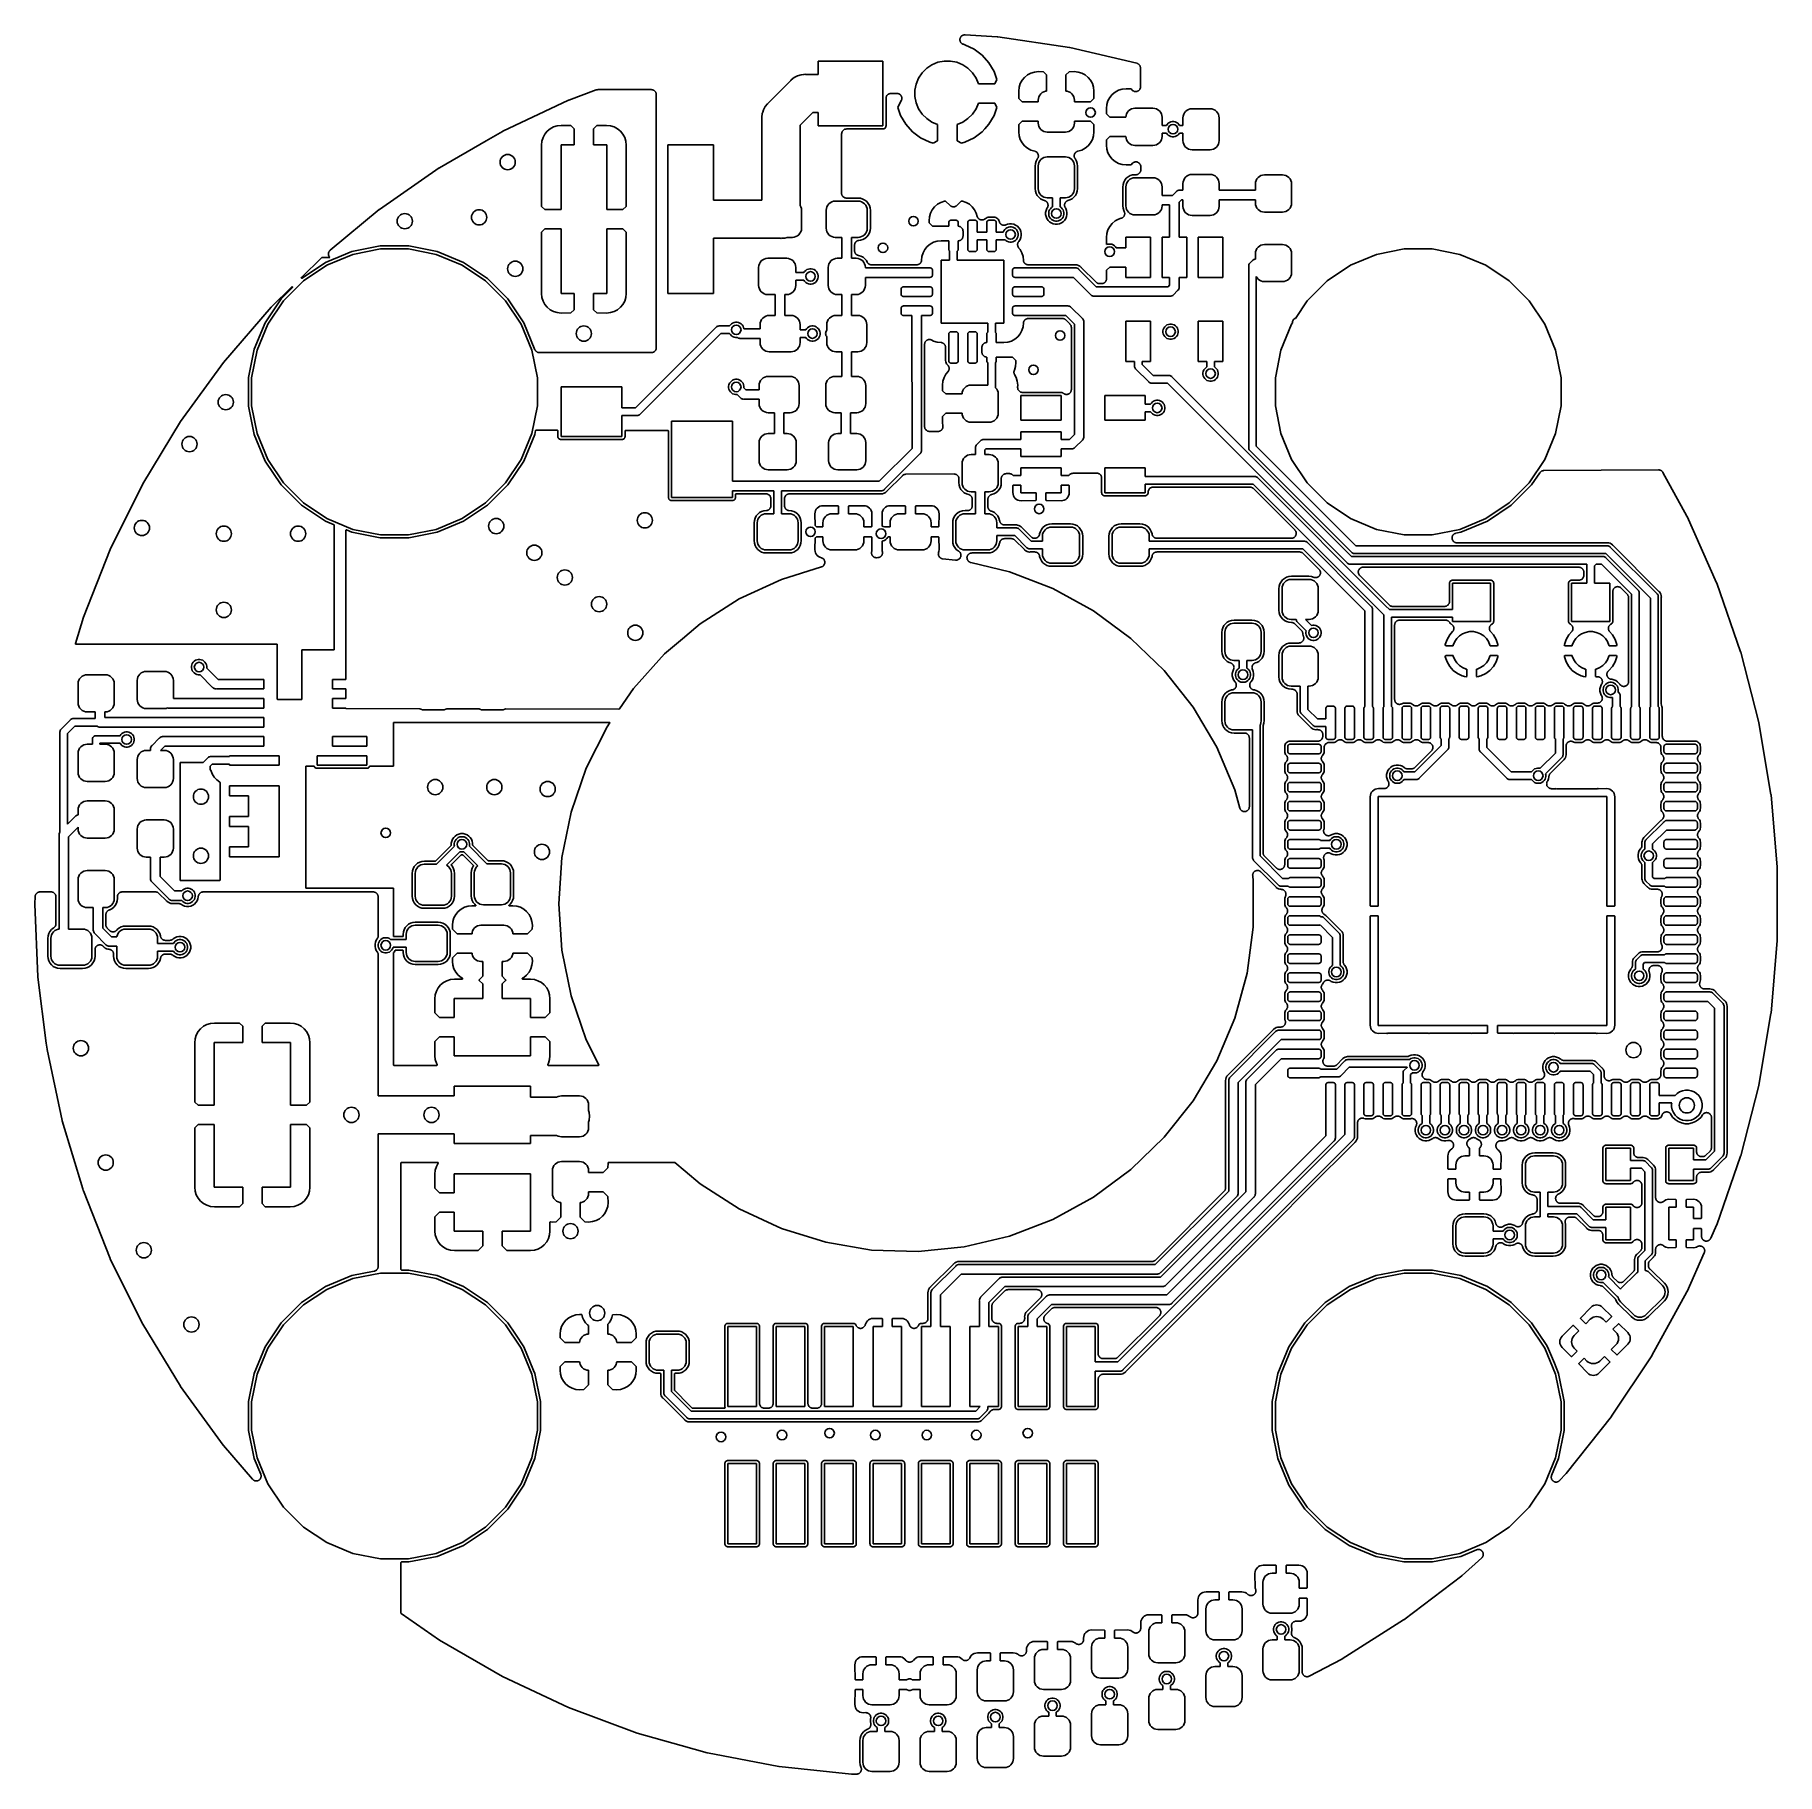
# Model space of a CAD drawing. Extents: x 115.8 to 161.5, y -138.1 to -92.5.
import ezdxf

# ---------------------------------------------------------------- set-up
doc = ezdxf.new("R2010")
doc.units = 0
doc.layers.add('BLACK', color=7, linetype='CONTINUOUS')

msp = doc.modelspace()

# ---------------------------------------------------------------- linework, layer by layer
at = {"layer": 'BLACK', "linetype": 'CONTINUOUS'}
for p, q in [((140.07, -92.5753), (140.072, -92.5654)), ((140.07, -92.5776), (140.07, -92.5753)), ((140.07, -92.5799), (140.07, -92.5776)), ((140.07, -92.59), (140.07, -92.5799)), ((140.07, -92.6001), (140.07, -92.59)), ((140.07, -92.6024), (140.07, -92.6001)), ((140.071, -92.6047), (140.07, -92.6024)), ((140.073, -92.6145), (140.071, -92.6047)), ((140.072, -92.5654), (140.074, -92.5554)), ((140.075, -92.6244), (140.073, -92.6145)), ((140.074, -92.5554), (140.075, -92.5533)), ((140.075, -92.551), (140.079, -92.5417)), ((140.075, -92.5533), (140.075, -92.551)), ((140.076, -92.6266), (140.075, -92.6244)), ((140.076, -92.6288), (140.076, -92.6266)), ((140.08, -92.6381), (140.076, -92.6288)), ((140.079, -92.5417), (140.083, -92.5323)), ((140.084, -92.6474), (140.08, -92.6381)), ((140.083, -92.5323), (140.084, -92.5303)), ((140.084, -92.5303), (140.085, -92.5282)), ((140.085, -92.6494), (140.084, -92.6474)), ((140.085, -92.5282), (140.091, -92.5198)), ((140.086, -92.6515), (140.085, -92.6494)), ((140.092, -92.6597), (140.086, -92.6515)), ((140.091, -92.5198), (140.096, -92.5113)), ((140.097, -92.6682), (140.092, -92.6597)), ((140.096, -92.5113), (140.097, -92.5096)), ((140.097, -92.5096), (140.099, -92.5077)), ((140.099, -92.6699), (140.097, -92.6682)), ((140.099, -92.5077), (140.106, -92.5006)), ((140.1, -92.6717), (140.099, -92.6699)), ((140.108, -92.6787), (140.1, -92.6717)), ((140.106, -92.5006), (140.113, -92.4932)), ((140.115, -92.6859), (140.108, -92.6787)), ((140.113, -92.4932), (140.115, -92.4918)), ((140.115, -92.4918), (140.116, -92.4902)), ((140.117, -92.6872), (140.115, -92.6859)), ((140.116, -92.4902), (140.125, -92.4846)), ((140.118, -92.6888), (140.117, -92.6872)), ((140.127, -92.6942), (140.118, -92.6888)), ((140.125, -92.4846), (140.133, -92.4788)), ((140.135, -92.7), (140.127, -92.6942)), ((140.133, -92.4788), (140.135, -92.4778)), ((140.135, -92.4778), (140.137, -92.4765)), ((140.137, -92.7009), (140.135, -92.7)), ((140.137, -92.4765), (140.146, -92.4727)), ((140.139, -92.7021), (140.137, -92.7009)), ((140.149, -92.7058), (140.139, -92.7021)), ((140.146, -92.4727), (140.156, -92.4685)), ((140.158, -92.7098), (140.149, -92.7058)), ((140.156, -92.4685), (140.158, -92.468)), ((140.158, -92.468), (140.16, -92.4671)), ((140.16, -92.7103), (140.158, -92.7098)), ((140.16, -92.4671), (140.17, -92.4652)), ((140.198, -92.7219), (140.16, -92.7103)), ((140.17, -92.4652), (140.18, -92.4629)), ((140.18, -92.4629), (140.182, -92.4628)), ((140.182, -92.4628), (140.184, -92.4623)), ((140.184, -92.4623), (140.194, -92.4624)), ((140.194, -92.4624), (140.205, -92.462)), ((140.441, -92.8376), (140.198, -92.7219)), ((140.205, -92.462), (141.051, -92.5152)), ((141.051, -92.5152), (141.052, -92.5154)), ((141.052, -92.5154), (141.057, -92.5161)), ((141.057, -92.5161), (141.061, -92.5163)), ((141.061, -92.5163), (142.946, -92.7947)), ((142.946, -92.7947), (142.948, -92.7949)), ((142.948, -92.7949), (142.952, -92.7961)), ((142.952, -92.7961), (142.956, -92.7966)), ((142.956, -92.7966), (144.713, -93.2086)), ((136.35, -93.5), (136.35, -93.15)), ((136.35, -93.15), (138.05, -93.15)), ((138.05, -93.15), (138.05, -94.85)), ((139.198, -93.3398), (139.337, -93.2467)), ((139.337, -93.2467), (139.492, -93.1827)), ((139.492, -93.1827), (139.656, -93.15)), ((139.656, -93.15), (139.824, -93.15)), ((139.824, -93.15), (139.988, -93.1827)), ((139.988, -93.1827), (140.143, -93.2467)), ((140.143, -93.2467), (140.282, -93.3398)), ((140.654, -92.9967), (140.441, -92.8376)), ((140.832, -93.1944), (140.654, -92.9967)), ((140.969, -93.423), (140.832, -93.1944)), ((144.713, -93.2086), (144.714, -93.209)), ((144.714, -93.209), (144.724, -93.2122)), ((144.724, -93.2122), (144.733, -93.215)), ((144.733, -93.215), (144.735, -93.2164)), ((144.735, -93.2164), (144.738, -93.2173)), ((144.738, -93.2173), (144.746, -93.2222)), ((144.746, -93.2222), (144.755, -93.2268)), ((144.755, -93.2268), (144.757, -93.2286)), ((144.757, -93.2286), (144.759, -93.23)), ((144.759, -93.23), (144.766, -93.2364)), ((144.766, -93.2364), (144.774, -93.2425)), ((144.774, -93.2425), (144.775, -93.2447)), ((144.775, -93.2447), (144.778, -93.2466)), ((144.778, -93.2466), (144.783, -93.2543)), ((144.783, -93.2543), (144.789, -93.2617)), ((144.789, -93.2617), (144.791, -93.2642)), ((144.791, -93.2642), (144.792, -93.2664)), ((144.792, -93.2664), (144.797, -93.2751)), ((144.797, -93.2751), (144.801, -93.2835)), ((144.801, -93.2835), (144.802, -93.2862)), ((144.802, -93.2862), (144.803, -93.2888)), ((144.803, -93.2888), (144.805, -93.2981)), ((135.039, -94.2541), (135.629, -93.6638)), ((135.629, -93.6638), (135.645, -93.6447)), ((135.645, -93.6447), (135.721, -93.5823)), ((135.721, -93.5823), (135.808, -93.5358)), ((135.808, -93.5358), (135.902, -93.5072)), ((135.902, -93.5072), (135.975, -93.5)), ((135.975, -93.5), (136, -93.4976)), ((135.975, -93.5), (135.975, -93.5)), ((136, -93.4976), (136.025, -93.5)), ((136.025, -93.5), (136.35, -93.5)), ((138.923, -93.7521), (138.987, -93.5974)), ((138.987, -93.5974), (139.08, -93.4582)), ((139.08, -93.4582), (139.198, -93.3398)), ((140.282, -93.3398), (140.4, -93.4582)), ((140.4, -93.4582), (140.493, -93.5974)), ((140.493, -93.5974), (140.555, -93.746)), ((140.555, -93.746), (140.984, -93.746)), ((141.043, -93.6332), (140.969, -93.423)), ((140.984, -93.746), (141.043, -93.6332)), ((141.653, -93.7422), (141.624, -93.8379)), ((141.701, -93.6539), (141.653, -93.7422)), ((141.764, -93.5766), (141.701, -93.6539)), ((141.841, -93.5131), (141.764, -93.5766)), ((141.93, -93.4659), (141.841, -93.5131)), ((142.025, -93.4368), (141.93, -93.4659)), ((142.13, -93.4265), (142.025, -93.4368)), ((142.261, -93.4286), (142.13, -93.4265)), ((142.346, -93.5139), (142.261, -93.4286)), ((142.346, -93.9391), (142.346, -93.5139)), ((142.939, -93.4286), (142.854, -93.5139)), ((142.854, -93.5139), (142.854, -93.9391)), ((143.07, -93.4265), (142.939, -93.4286)), ((143.175, -93.4368), (143.07, -93.4265)), ((143.27, -93.4659), (143.175, -93.4368)), ((143.359, -93.5131), (143.27, -93.4659)), ((143.436, -93.5766), (143.359, -93.5131)), ((143.499, -93.6539), (143.436, -93.5766)), ((143.547, -93.7422), (143.499, -93.6539)), ((143.576, -93.8379), (143.547, -93.7422)), ((144.805, -93.2981), (144.808, -93.3073)), ((144.808, -93.3073), (144.809, -93.3101)), ((144.809, -93.3101), (144.809, -93.3128)), ((144.809, -93.3128), (144.81, -93.3224)), ((144.81, -93.3224), (144.811, -93.3319)), ((144.811, -93.3319), (144.812, -93.8229)), ((128.072, -94.9911), (129.796, -94.1799)), ((129.796, -94.1799), (129.797, -94.1791)), ((129.797, -94.1791), (129.802, -94.1777)), ((129.802, -94.1777), (129.806, -94.1758)), ((129.806, -94.1758), (130.526, -93.908)), ((130.526, -93.908), (130.527, -93.9074)), ((130.527, -93.9074), (130.536, -93.9051)), ((130.536, -93.9051), (130.545, -93.9024)), ((130.545, -93.9024), (130.548, -93.9021)), ((130.548, -93.9021), (130.551, -93.9014)), ((130.551, -93.9014), (130.561, -93.9009)), ((130.561, -93.9009), (130.57, -93.9)), ((130.57, -93.9), (131.973, -93.9)), ((131.973, -93.9), (131.974, -93.9)), ((131.974, -93.9), (131.974, -93.9)), ((131.974, -93.9), (131.974, -93.9)), ((131.974, -93.9), (131.975, -93.9)), ((131.975, -93.9), (131.987, -93.9013)), ((131.987, -93.9013), (131.999, -93.9026)), ((131.999, -93.9026), (131.999, -93.9027)), ((131.999, -93.9027), (131.999, -93.9028)), ((131.999, -93.9028), (132.011, -93.9064)), ((132.011, -93.9064), (132.022, -93.9099)), ((132.022, -93.9099), (132.023, -93.9101)), ((132.023, -93.9101), (132.023, -93.9103)), ((132.023, -93.9103), (132.033, -93.916)), ((132.033, -93.916), (132.044, -93.9217)), ((132.044, -93.9217), (132.044, -93.922)), ((132.044, -93.922), (132.045, -93.9222)), ((132.045, -93.9222), (132.054, -93.9299)), ((132.054, -93.9299), (132.063, -93.9375)), ((132.063, -93.9375), (132.063, -93.9379)), ((132.063, -93.9379), (132.064, -93.9381)), ((132.064, -93.9381), (132.071, -93.9475)), ((132.071, -93.9475), (132.079, -93.9567)), ((132.079, -93.9567), (132.079, -93.9571)), ((132.079, -93.9571), (132.079, -93.9575)), ((132.079, -93.9575), (132.085, -93.9681)), ((132.085, -93.9681), (132.09, -93.9786)), ((132.09, -93.9786), (132.091, -93.979)), ((132.091, -93.979), (132.091, -93.9794)), ((132.091, -93.9794), (132.094, -93.9909)), ((132.094, -93.9909), (132.098, -94.0023)), ((132.098, -94.0023), (132.098, -94.0028)), ((132.098, -94.0028), (132.098, -94.0032)), ((132.098, -94.0032), (132.099, -94.0151)), ((132.099, -94.0151), (132.1, -94.027)), ((132.1, -94.027), (132.1, -100.673)), ((138.131, -94.1252), (138.132, -94.1133)), ((138.131, -94.1261), (138.131, -94.1252)), ((138.131, -94.127), (138.131, -94.1261)), ((138.131, -94.1261), (138.131, -94.1261)), ((138.131, -94.1261), (138.131, -94.1261)), ((138.131, -94.8438), (138.131, -94.127)), ((138.132, -94.1133), (138.134, -94.1015)), ((138.134, -94.1006), (138.137, -94.0892)), ((138.134, -94.101), (138.134, -94.1006)), ((138.134, -94.1015), (138.134, -94.101)), ((138.137, -94.0892), (138.141, -94.0778)), ((138.141, -94.077), (138.147, -94.0665)), ((138.141, -94.0774), (138.141, -94.077)), ((138.141, -94.0778), (138.141, -94.0774)), ((138.147, -94.0665), (138.153, -94.056)), ((138.153, -94.0553), (138.161, -94.0461)), ((138.153, -94.0556), (138.153, -94.0553)), ((138.153, -94.056), (138.153, -94.0556)), ((138.161, -94.0461), (138.169, -94.0369)), ((138.169, -94.0363), (138.178, -94.0288)), ((138.169, -94.0366), (138.169, -94.0363)), ((138.169, -94.0369), (138.169, -94.0366)), ((138.178, -94.0288), (138.188, -94.0212)), ((138.188, -94.0207), (138.199, -94.0152)), ((138.188, -94.021), (138.188, -94.0207)), ((138.188, -94.0212), (138.188, -94.021)), ((138.199, -94.0152), (138.21, -94.0096)), ((138.21, -94.0092), (138.222, -94.0059)), ((138.21, -94.0095), (138.21, -94.0092)), ((138.21, -94.0096), (138.21, -94.0095)), ((138.222, -94.0059), (138.233, -94.0024)), ((138.233, -94.0024), (138.234, -94.0024)), ((138.234, -94.0023), (138.246, -94.0012)), ((138.234, -94.0024), (138.234, -94.0023)), ((138.246, -94.0012), (138.258, -94)), ((138.258, -94), (138.419, -94)), ((138.419, -94), (138.421, -94)), ((138.421, -94), (138.426, -94.0006)), ((138.426, -94.0006), (138.432, -94.0006)), ((138.432, -94.0006), (138.439, -94.002)), ((138.532, -94.186), (138.437, -94.3668)), ((138.439, -94.002), (138.446, -94.0028)), ((138.446, -94.0028), (138.451, -94.0044)), ((138.451, -94.0044), (138.456, -94.0055)), ((138.456, -94.0055), (138.463, -94.0082)), ((138.463, -94.0082), (138.469, -94.0103)), ((138.469, -94.0103), (138.474, -94.0129)), ((138.474, -94.0129), (138.479, -94.015)), ((138.479, -94.015), (138.485, -94.0188)), ((138.485, -94.0188), (138.491, -94.0222)), ((138.491, -94.0222), (138.495, -94.0257)), ((138.495, -94.0257), (138.5, -94.0287)), ((138.5, -94.0287), (138.505, -94.0337)), ((138.505, -94.0337), (138.51, -94.0381)), ((138.51, -94.0381), (138.513, -94.0424)), ((138.513, -94.0424), (138.517, -94.0462)), ((138.517, -94.0462), (138.521, -94.052)), ((138.521, -94.052), (138.525, -94.0575)), ((138.525, -94.0575), (138.528, -94.0623)), ((138.528, -94.0623), (138.531, -94.0668)), ((138.531, -94.0668), (138.534, -94.0732)), ((138.534, -94.181), (138.532, -94.186)), ((138.534, -94.0732), (138.537, -94.0794)), ((138.536, -94.1762), (138.534, -94.181)), ((138.538, -94.1695), (138.536, -94.1762)), ((138.537, -94.0794), (138.538, -94.0846)), ((138.538, -94.0846), (138.541, -94.0896)), ((138.541, -94.1631), (138.538, -94.1695)), ((138.541, -94.0896), (138.542, -94.0965)), ((138.542, -94.1577), (138.541, -94.1631)), ((138.542, -94.0965), (138.544, -94.1032)), ((138.544, -94.1525), (138.542, -94.1577)), ((138.544, -94.1032), (138.544, -94.1086)), ((138.544, -94.1086), (138.546, -94.1139)), ((138.546, -94.1387), (138.544, -94.1456)), ((138.544, -94.1456), (138.544, -94.1525)), ((138.546, -94.1139), (138.546, -94.1209)), ((138.546, -94.1209), (138.546, -94.1279)), ((138.546, -94.1279), (138.546, -94.1333)), ((138.546, -94.1333), (138.546, -94.1387)), ((138.89, -93.9163), (138.923, -93.7521)), ((138.89, -94.0837), (138.89, -93.9163)), ((138.923, -94.2479), (138.89, -94.0837)), ((141.624, -93.8379), (141.614, -93.943)), ((141.614, -93.943), (141.616, -94.136)), ((141.616, -94.136), (141.701, -94.221)), ((142.125, -94.175), (142.13, -94.1287)), ((142.125, -94.221), (142.125, -94.175)), ((142.13, -94.1287), (142.143, -94.0841)), ((142.143, -94.0841), (142.165, -94.0431)), ((142.165, -94.0431), (142.195, -94.0071)), ((142.195, -94.0071), (142.231, -93.9775)), ((142.231, -93.9775), (142.272, -93.9556)), ((142.272, -93.9556), (142.316, -93.9421)), ((142.316, -93.9421), (142.346, -93.9391)), ((142.854, -93.9391), (142.884, -93.9421)), ((142.884, -93.9421), (142.928, -93.9556)), ((142.928, -93.9556), (142.969, -93.9775)), ((142.969, -93.9775), (143.005, -94.0071)), ((143.005, -94.0071), (143.035, -94.0431)), ((143.035, -94.0431), (143.057, -94.0841)), ((143.057, -94.0841), (143.07, -94.1287)), ((143.07, -94.1287), (143.075, -94.175)), ((143.075, -94.175), (143.075, -94.221)), ((143.499, -94.221), (143.584, -94.136)), ((143.586, -93.943), (143.576, -93.8379)), ((143.584, -94.136), (143.586, -93.943)), ((143.953, -94.1922), (143.924, -94.2879)), ((144.001, -94.1039), (143.953, -94.1922)), ((144.064, -94.0266), (144.001, -94.1039)), ((144.141, -93.9631), (144.064, -94.0266)), ((144.23, -93.9159), (144.141, -93.9631)), ((144.325, -93.8869), (144.23, -93.9159)), ((144.43, -93.8765), (144.325, -93.8869)), ((144.561, -93.8786), (144.43, -93.8765)), ((144.595, -93.913), (144.561, -93.8786)), ((144.604, -93.9207), (144.595, -93.913)), ((144.614, -93.9287), (144.604, -93.9207)), ((144.614, -93.9288), (144.614, -93.9287)), ((144.614, -93.9287), (144.614, -93.9287)), ((144.624, -93.9342), (144.614, -93.9288)), ((144.636, -93.9404), (144.624, -93.9342)), ((144.636, -93.9405), (144.636, -93.9404)), ((144.636, -93.9404), (144.636, -93.9404)), ((144.648, -93.944), (144.636, -93.9405)), ((144.66, -93.9477), (144.648, -93.944)), ((144.672, -93.9489), (144.66, -93.9477)), ((144.66, -93.9477), (144.66, -93.9477)), ((144.66, -93.9477), (144.66, -93.9477)), ((144.684, -93.9502), (144.672, -93.9489)), ((144.685, -93.9502), (144.684, -93.9502)), ((144.684, -93.9502), (144.684, -93.9502)), ((144.697, -93.949), (144.685, -93.9502)), ((144.709, -93.9479), (144.697, -93.949)), ((144.722, -93.9441), (144.709, -93.9479)), ((144.709, -93.9479), (144.709, -93.9479)), ((144.709, -93.9479), (144.709, -93.9479)), ((144.733, -93.9409), (144.722, -93.9441)), ((144.744, -93.9348), (144.733, -93.9408)), ((144.733, -93.9408), (144.733, -93.9408)), ((144.733, -93.9408), (144.733, -93.9409)), ((144.755, -93.9293), (144.744, -93.9348)), ((144.764, -93.9215), (144.755, -93.9292)), ((144.755, -93.9292), (144.755, -93.9293)), ((144.755, -93.9293), (144.755, -93.9293)), ((144.774, -93.9137), (144.764, -93.9215)), ((144.782, -93.9038), (144.774, -93.9136)), ((144.774, -93.9136), (144.774, -93.9137)), ((144.774, -93.9137), (144.774, -93.9137)), ((144.79, -93.8947), (144.782, -93.9038)), ((144.796, -93.8835), (144.79, -93.8946)), ((144.79, -93.8946), (144.79, -93.8947)), ((144.79, -93.8947), (144.79, -93.8947)), ((144.802, -93.873), (144.796, -93.8835)), ((144.806, -93.8607), (144.802, -93.8728)), ((144.802, -93.8728), (144.802, -93.8729)), ((144.802, -93.8729), (144.802, -93.873)), ((144.809, -93.8493), (144.806, -93.8607)), ((144.811, -93.8369), (144.809, -93.8492)), ((144.809, -93.8492), (144.809, -93.8493)), ((144.809, -93.8493), (144.809, -93.8493)), ((144.812, -93.8247), (144.811, -93.8369)), ((144.812, -93.8229), (144.812, -93.8247)), ((134.873, -94.625), (134.882, -94.527)), ((134.875, -94.6496), (134.873, -94.625)), ((134.875, -96.8), (134.875, -94.6496)), ((134.882, -94.527), (134.893, -94.4928)), ((134.893, -94.4928), (134.911, -94.4327)), ((134.911, -94.4327), (134.957, -94.3459)), ((134.957, -94.3459), (135.02, -94.2697)), ((135.02, -94.2697), (135.039, -94.2541)), ((136.207, -94.5), (135.875, -94.8321)), ((136.35, -94.5), (136.207, -94.5)), ((136.35, -94.85), (136.35, -94.5)), ((138.437, -94.3668), (138.511, -94.577)), ((138.511, -94.577), (138.648, -94.8056)), ((138.987, -94.4026), (138.923, -94.2479)), ((139.08, -94.5418), (138.987, -94.4026)), ((139.198, -94.6602), (139.08, -94.5418)), ((139.337, -94.7533), (139.198, -94.6602)), ((140.282, -94.6602), (140.143, -94.7533)), ((140.4, -94.5418), (140.282, -94.6602)), ((140.493, -94.4026), (140.4, -94.5418)), ((140.555, -94.254), (140.493, -94.4026)), ((140.984, -94.254), (140.555, -94.254)), ((140.832, -94.8056), (140.969, -94.577)), ((140.969, -94.577), (141.043, -94.3668)), ((141.043, -94.3668), (140.984, -94.254)), ((141.701, -94.221), (142.125, -94.221)), ((143.075, -94.221), (143.499, -94.221)), ((143.924, -94.2879), (143.914, -94.3928)), ((143.914, -94.3928), (143.916, -94.5358)), ((143.916, -94.5358), (144.001, -94.621)), ((144.001, -94.621), (144.425, -94.621)), ((144.425, -94.621), (144.43, -94.5787)), ((144.43, -94.5787), (144.443, -94.5341)), ((144.443, -94.5341), (144.465, -94.4931)), ((144.465, -94.4931), (144.495, -94.4571)), ((144.495, -94.4571), (144.531, -94.4275)), ((144.531, -94.4275), (144.572, -94.4056)), ((144.572, -94.4056), (144.616, -94.3921)), ((144.616, -94.3921), (144.662, -94.3875)), ((144.662, -94.3875), (145.137, -94.3875)), ((145.137, -94.3875), (145.184, -94.3921)), ((145.184, -94.3921), (145.228, -94.4056)), ((145.228, -94.4056), (145.269, -94.4275)), ((145.269, -94.4275), (145.305, -94.4571)), ((145.305, -94.4571), (145.335, -94.4931)), ((145.335, -94.4931), (145.357, -94.5341)), ((145.357, -94.5341), (145.37, -94.5787)), ((145.37, -94.5787), (145.375, -94.625)), ((145.375, -94.625), (145.375, -94.8375)), ((145.925, -94.6375), (145.93, -94.5912)), ((145.925, -94.8375), (145.925, -94.6375)), ((145.93, -94.5912), (145.943, -94.5466)), ((145.943, -94.5466), (145.965, -94.5056)), ((145.965, -94.5056), (145.995, -94.4696)), ((145.995, -94.4696), (146.031, -94.44)), ((146.031, -94.44), (146.072, -94.4181)), ((146.072, -94.4181), (146.116, -94.4046)), ((146.116, -94.4046), (146.162, -94.4)), ((146.162, -94.4), (146.637, -94.4)), ((146.637, -94.4), (146.684, -94.4046)), ((146.684, -94.4046), (146.728, -94.4181)), ((146.728, -94.4181), (146.769, -94.44)), ((146.769, -94.44), (146.805, -94.4696)), ((146.805, -94.4696), (146.835, -94.5056)), ((146.835, -94.5056), (146.857, -94.5466)), ((146.857, -94.5466), (146.87, -94.5912)), ((146.87, -94.5912), (146.875, -94.6375)), ((146.875, -94.6375), (146.875, -95.2375)), ((127.64, -95.24), (128.063, -94.996)), ((128.063, -94.996), (128.064, -94.9951)), ((128.064, -94.9951), (128.068, -94.9933)), ((128.068, -94.9933), (128.072, -94.9911)), ((129.176, -95.0664), (129.128, -95.1547)), ((129.239, -94.989), (129.176, -95.0664)), ((129.316, -94.9256), (129.239, -94.989)), ((129.405, -94.8784), (129.316, -94.9256)), ((129.5, -94.8494), (129.405, -94.8784)), ((129.606, -94.839), (129.5, -94.8494)), ((129.861, -94.8415), (129.606, -94.839)), ((129.946, -94.9264), (129.861, -94.8415)), ((129.946, -95.35), (129.946, -94.9264)), ((130.539, -94.8415), (130.454, -94.9264)), ((130.454, -94.9264), (130.454, -95.35)), ((130.794, -94.839), (130.539, -94.8415)), ((130.9, -94.8494), (130.794, -94.839)), ((130.995, -94.8784), (130.9, -94.8494)), ((131.084, -94.9256), (130.995, -94.8784)), ((131.161, -94.989), (131.084, -94.9256)), ((131.224, -95.0664), (131.161, -94.989)), ((131.272, -95.1547), (131.224, -95.0664)), ((135.875, -94.8321), (135.875, -96.9353)), ((138.05, -94.85), (136.35, -94.85)), ((136.963, -96.6168), (136.966, -95.0578)), ((136.966, -95.056), (136.968, -95.0442)), ((136.966, -95.0571), (136.966, -95.056)), ((136.966, -95.0578), (136.966, -95.0571)), ((136.966, -95.0571), (136.966, -95.0571)), ((136.966, -95.0571), (136.966, -95.0571)), ((136.968, -95.0442), (136.969, -95.0325)), ((136.969, -95.0314), (136.973, -95.0201)), ((136.969, -95.0319), (136.969, -95.0314)), ((136.969, -95.0325), (136.969, -95.0319)), ((136.973, -95.0201), (136.976, -95.0088)), ((136.976, -95.0083), (136.977, -95.0078)), ((136.976, -95.0088), (136.976, -95.0083)), ((136.977, -95.0078), (136.982, -94.9974)), ((136.982, -94.9974), (136.988, -94.987)), ((136.988, -94.9865), (136.989, -94.9861)), ((136.988, -94.987), (136.988, -94.9865)), ((136.989, -94.9861), (136.996, -94.977)), ((136.996, -94.977), (137.004, -94.9679)), ((137.004, -94.9675), (137.005, -94.9671)), ((137.004, -94.9679), (137.004, -94.9675)), ((137.005, -94.9671), (137.014, -94.9597)), ((137.014, -94.9597), (137.023, -94.9522)), ((137.023, -94.952), (137.024, -94.9516)), ((137.023, -94.9522), (137.023, -94.952)), ((137.024, -94.9516), (137.034, -94.9461)), ((137.034, -94.9461), (137.045, -94.9406)), ((137.045, -94.9404), (137.046, -94.9402)), ((137.045, -94.9406), (137.045, -94.9404)), ((137.046, -94.9402), (137.057, -94.9368)), ((137.057, -94.9368), (137.069, -94.9334)), ((137.069, -94.9334), (137.07, -94.9332)), ((137.069, -94.9334), (137.069, -94.9334)), ((137.07, -94.9332), (137.081, -94.9322)), ((137.081, -94.9322), (137.093, -94.931)), ((137.093, -94.931), (138.044, -94.931)), ((138.044, -94.931), (138.066, -94.9288)), ((138.066, -94.9288), (138.081, -94.9243)), ((138.081, -94.9243), (138.095, -94.9168)), ((138.095, -94.9168), (138.107, -94.9068)), ((138.107, -94.9068), (138.117, -94.8947)), ((138.117, -94.8947), (138.124, -94.8808)), ((138.124, -94.8808), (138.129, -94.8657)), ((138.129, -94.8657), (138.131, -94.8438)), ((138.648, -94.8056), (138.826, -95.0033)), ((138.826, -95.0033), (139.039, -95.1624)), ((139.486, -94.8148), (139.337, -94.7533)), ((139.486, -95.2436), (139.486, -94.8148)), ((140.143, -94.7533), (139.994, -94.8148)), ((139.994, -94.8148), (139.994, -95.2436)), ((140.441, -95.1624), (140.654, -95.0033)), ((140.654, -95.0033), (140.723, -94.9275)), ((140.723, -94.9274), (140.832, -94.8056)), ((140.723, -94.9275), (140.723, -94.9274)), ((141.616, -94.814), (141.614, -95.007)), ((141.614, -95.007), (141.624, -95.1121)), ((141.701, -94.729), (141.616, -94.814)), ((141.624, -95.1121), (141.653, -95.2078)), ((142.125, -94.729), (141.701, -94.729)), ((142.125, -94.775), (142.125, -94.729)), ((142.13, -94.8213), (142.125, -94.775)), ((142.143, -94.8659), (142.13, -94.8213)), ((142.165, -94.9069), (142.143, -94.8659)), ((142.195, -94.9429), (142.165, -94.9069)), ((142.231, -94.9725), (142.195, -94.9429)), ((142.272, -94.9944), (142.231, -94.9725)), ((142.316, -95.0079), (142.272, -94.9944)), ((142.362, -95.0125), (142.316, -95.0079)), ((142.838, -95.0125), (142.362, -95.0125)), ((142.884, -95.0079), (142.838, -95.0125)), ((142.928, -94.9944), (142.884, -95.0079)), ((142.969, -94.9725), (142.928, -94.9944)), ((143.005, -94.9429), (142.969, -94.9725)), ((143.035, -94.9069), (143.005, -94.9429)), ((143.057, -94.8659), (143.035, -94.9069)), ((143.07, -94.8213), (143.057, -94.8659)), ((143.075, -94.775), (143.07, -94.8213)), ((143.075, -94.729), (143.075, -94.775)), ((143.499, -94.729), (143.075, -94.729)), ((143.584, -94.814), (143.499, -94.729)), ((143.547, -95.2078), (143.576, -95.1121)), ((143.576, -95.1121), (143.586, -95.007)), ((143.586, -95.007), (143.584, -94.814)), ((145.375, -94.8375), (145.489, -94.8375)), ((145.489, -95.0375), (145.375, -95.0375)), ((145.375, -95.0375), (145.375, -95.125)), ((145.489, -94.8375), (145.507, -94.81)), ((145.507, -95.065), (145.489, -95.0375)), ((145.507, -94.81), (145.535, -94.7822)), ((145.535, -95.0928), (145.507, -95.065)), ((145.535, -94.7822), (145.568, -94.7603)), ((145.568, -95.1147), (145.535, -95.0928)), ((145.568, -94.7603), (145.604, -94.7452)), ((145.604, -95.1298), (145.568, -95.1147)), ((145.604, -94.7452), (145.643, -94.7375)), ((145.643, -94.7375), (145.682, -94.7375)), ((145.682, -94.7375), (145.721, -94.7452)), ((145.721, -94.7452), (145.757, -94.7603)), ((145.757, -95.1147), (145.721, -95.1298)), ((145.757, -94.7603), (145.79, -94.7822)), ((145.79, -95.0928), (145.757, -95.1147)), ((145.79, -94.7822), (145.818, -94.81)), ((145.818, -95.065), (145.79, -95.0928)), ((145.818, -94.81), (145.836, -94.8375)), ((145.836, -95.0375), (145.818, -95.065)), ((145.836, -94.8375), (145.925, -94.8375)), ((145.925, -95.0375), (145.836, -95.0375)), ((145.925, -95.2375), (145.925, -95.0375)), ((126.413, -95.9486), (127.64, -95.24)), ((129.099, -95.2504), (129.089, -95.3561)), ((129.089, -95.3561), (129.092, -96.9615)), ((129.128, -95.1547), (129.099, -95.2504)), ((129.6, -97.046), (129.6, -95.35)), ((129.6, -95.35), (129.946, -95.35)), ((130.454, -95.35), (130.8, -95.35)), ((130.8, -95.35), (130.8, -97.046)), ((131.301, -95.2504), (131.272, -95.1547)), ((131.311, -95.3561), (131.301, -95.2504)), ((131.308, -96.9615), (131.311, -95.3561)), ((132.4, -99.25), (132.4, -95.35)), ((132.4, -95.35), (133.6, -95.35)), ((133.6, -95.35), (133.6, -96.8)), ((139.039, -95.1624), (139.282, -95.2781)), ((139.282, -95.2781), (139.37, -95.3048)), ((139.37, -95.3048), (139.486, -95.2436)), ((139.994, -95.2436), (140.11, -95.3048)), ((140.11, -95.3048), (140.198, -95.2781)), ((140.198, -95.2781), (140.441, -95.1624)), ((141.653, -95.2078), (141.701, -95.2961)), ((141.701, -95.2961), (141.764, -95.3734)), ((141.764, -95.3734), (141.841, -95.4369)), ((141.841, -95.4369), (141.93, -95.4841)), ((141.93, -95.4841), (142.035, -95.5161)), ((142.035, -95.5161), (142.041, -95.5174)), ((142.041, -95.5174), (142.042, -95.5175)), ((142.042, -95.5175), (142.042, -95.5176)), ((142.042, -95.5176), (142.053, -95.5224)), ((142.053, -95.5224), (142.064, -95.5271)), ((142.064, -95.5271), (142.064, -95.5272)), ((142.064, -95.5272), (142.065, -95.5273)), ((142.065, -95.5273), (142.075, -95.5342)), ((142.075, -95.5342), (142.085, -95.541)), ((142.085, -95.541), (142.085, -95.5412)), ((142.085, -95.5412), (142.085, -95.5414)), ((142.085, -95.5414), (142.094, -95.55)), ((142.094, -95.55), (142.102, -95.5586)), ((142.102, -95.5586), (142.102, -95.5589)), ((142.102, -95.5589), (142.103, -95.5591)), ((142.103, -95.5591), (142.109, -95.5691)), ((142.109, -95.5691), (142.116, -95.5793)), ((143.085, -95.5778), (143.092, -95.5676)), ((143.092, -95.5676), (143.099, -95.5577)), ((143.099, -95.5573), (143.108, -95.5487)), ((143.099, -95.5575), (143.099, -95.5573)), ((143.099, -95.5577), (143.099, -95.5575)), ((143.108, -95.5487), (143.116, -95.5402)), ((143.116, -95.5401), (143.117, -95.5399)), ((143.116, -95.5402), (143.116, -95.5401)), ((143.117, -95.5399), (143.127, -95.5332)), ((143.127, -95.5332), (143.137, -95.5265)), ((143.137, -95.5262), (143.149, -95.5216)), ((143.137, -95.5264), (143.137, -95.5262)), ((143.137, -95.5265), (143.137, -95.5264)), ((143.149, -95.5216), (143.16, -95.517)), ((143.16, -95.5169), (143.166, -95.5158)), ((143.16, -95.517), (143.16, -95.5169)), ((143.16, -95.517), (143.16, -95.517)), ((143.166, -95.5158), (143.27, -95.4841)), ((143.27, -95.4841), (143.359, -95.4369)), ((143.359, -95.4369), (143.436, -95.3734)), ((143.436, -95.3734), (143.499, -95.2961)), ((143.499, -95.2961), (143.547, -95.2078)), ((143.916, -95.2142), (143.914, -95.3572)), ((143.914, -95.3572), (143.924, -95.4621)), ((144.001, -95.129), (143.916, -95.2142)), ((143.924, -95.4621), (143.953, -95.5578)), ((143.953, -95.5578), (144.001, -95.6461)), ((144.425, -95.129), (144.001, -95.129)), ((144.43, -95.1713), (144.425, -95.129)), ((144.443, -95.2159), (144.43, -95.1713)), ((144.465, -95.2569), (144.443, -95.2159)), ((144.495, -95.2929), (144.465, -95.2569)), ((144.531, -95.3225), (144.495, -95.2929)), ((144.572, -95.3444), (144.531, -95.3225)), ((144.616, -95.3579), (144.572, -95.3444)), ((144.662, -95.3625), (144.616, -95.3579)), ((145.137, -95.3625), (144.662, -95.3625)), ((145.184, -95.3579), (145.137, -95.3625)), ((145.228, -95.3444), (145.184, -95.3579)), ((145.269, -95.3225), (145.228, -95.3444)), ((145.305, -95.2929), (145.269, -95.3225)), ((145.335, -95.2569), (145.305, -95.2929)), ((145.357, -95.2159), (145.335, -95.2569)), ((145.37, -95.1713), (145.357, -95.2159)), ((145.375, -95.125), (145.37, -95.1713)), ((145.643, -95.1375), (145.604, -95.1298)), ((145.682, -95.1375), (145.643, -95.1375)), ((145.721, -95.1298), (145.682, -95.1375)), ((145.93, -95.2838), (145.925, -95.2375)), ((145.943, -95.3284), (145.93, -95.2838)), ((145.965, -95.3694), (145.943, -95.3284)), ((145.995, -95.4054), (145.965, -95.3694)), ((146.031, -95.435), (145.995, -95.4054)), ((146.072, -95.4569), (146.031, -95.435)), ((146.116, -95.4704), (146.072, -95.4569)), ((146.162, -95.475), (146.116, -95.4704)), ((146.637, -95.475), (146.162, -95.475)), ((146.684, -95.4704), (146.637, -95.475)), ((146.728, -95.4569), (146.684, -95.4704)), ((146.769, -95.435), (146.728, -95.4569)), ((146.805, -95.4054), (146.769, -95.435)), ((146.835, -95.3694), (146.805, -95.4054)), ((146.857, -95.3284), (146.835, -95.3694)), ((146.87, -95.2838), (146.857, -95.3284)), ((146.875, -95.2375), (146.87, -95.2838)), ((124.839, -97.0415), (126.404, -95.9543)), ((126.404, -95.9543), (126.405, -95.9532)), ((126.405, -95.9532), (126.409, -95.9511)), ((126.409, -95.9511), (126.413, -95.9486)), ((142.051, -95.838), (142.044, -95.9062)), ((142.044, -95.9062), (142.044, -96.4938)), ((142.069, -95.7783), (142.051, -95.838)), ((142.098, -95.7234), (142.069, -95.7783)), ((142.102, -95.7192), (142.098, -95.7234)), ((142.108, -95.7092), (142.102, -95.7192)), ((142.115, -95.6991), (142.108, -95.7092)), ((142.12, -95.6875), (142.115, -95.6986)), ((142.115, -95.6986), (142.115, -95.6988)), ((142.115, -95.6988), (142.115, -95.6991)), ((142.116, -95.5793), (142.116, -95.5796)), ((142.116, -95.5796), (142.116, -95.5798)), ((142.116, -95.5798), (142.121, -95.5909)), ((142.125, -95.6762), (142.12, -95.6875)), ((142.121, -95.5909), (142.125, -95.6023)), ((142.125, -95.6023), (142.125, -95.6026)), ((142.125, -95.6026), (142.125, -95.6028)), ((142.125, -95.6028), (142.128, -95.6144)), ((142.127, -95.6638), (142.125, -95.6757)), ((142.125, -95.6757), (142.125, -95.6759)), ((142.125, -95.6759), (142.125, -95.6762)), ((142.125, -95.9), (142.13, -95.8537)), ((142.125, -96.5), (142.125, -95.9)), ((142.13, -95.652), (142.127, -95.6638)), ((142.128, -95.6144), (142.13, -95.6266)), ((142.13, -95.6266), (142.13, -95.6269)), ((142.13, -95.6269), (142.13, -95.6272)), ((142.13, -95.6272), (142.13, -95.6392)), ((142.13, -95.6392), (142.13, -95.6514)), ((142.13, -95.6514), (142.13, -95.6517)), ((142.13, -95.6517), (142.13, -95.652)), ((142.13, -95.8537), (142.143, -95.8091)), ((142.143, -95.8091), (142.165, -95.7681)), ((142.165, -95.7681), (142.195, -95.7321)), ((142.195, -95.7321), (142.231, -95.7025)), ((142.231, -95.7025), (142.272, -95.6806)), ((142.272, -95.6806), (142.316, -95.6671)), ((142.316, -95.6671), (142.362, -95.6625)), ((142.362, -95.6625), (142.838, -95.6625)), ((142.838, -95.6625), (142.884, -95.6671)), ((142.884, -95.6671), (142.928, -95.6806)), ((142.928, -95.6806), (142.969, -95.7025)), ((142.969, -95.7025), (143.005, -95.7321)), ((143.005, -95.7321), (143.035, -95.7681)), ((143.035, -95.7681), (143.057, -95.8091)), ((143.057, -95.8091), (143.07, -95.8537)), ((143.07, -95.6248), (143.073, -95.6131)), ((143.07, -95.6251), (143.07, -95.6248)), ((143.07, -95.6254), (143.07, -95.6251)), ((143.07, -95.6376), (143.07, -95.6254)), ((143.07, -95.6496), (143.07, -95.6376)), ((143.07, -95.6499), (143.07, -95.6496)), ((143.07, -95.6502), (143.07, -95.6499)), ((143.072, -95.6621), (143.07, -95.6502)), ((143.07, -95.8537), (143.075, -95.9)), ((143.075, -95.674), (143.072, -95.6621)), ((143.073, -95.6131), (143.075, -95.6011)), ((143.075, -95.6006), (143.08, -95.5895)), ((143.075, -95.6009), (143.075, -95.6006)), ((143.075, -95.6011), (143.075, -95.6009)), ((143.075, -95.6743), (143.075, -95.674)), ((143.075, -95.6745), (143.075, -95.6743)), ((143.079, -95.6856), (143.075, -95.6745)), ((143.075, -95.9), (143.075, -96.5)), ((143.084, -95.697), (143.079, -95.6856)), ((143.08, -95.5895), (143.085, -95.5783)), ((143.084, -95.6972), (143.084, -95.697)), ((143.084, -95.6975), (143.084, -95.6972)), ((143.091, -95.7076), (143.084, -95.6975)), ((143.085, -95.578), (143.085, -95.5778)), ((143.085, -95.5783), (143.085, -95.578)), ((143.097, -95.7178), (143.091, -95.7076)), ((143.098, -95.7182), (143.097, -95.7178)), ((143.098, -95.7183), (143.098, -95.7182)), ((143.098, -95.7182), (143.098, -95.7182)), ((143.098, -95.7192), (143.098, -95.7183)), ((143.102, -95.7234), (143.098, -95.7192)), ((143.131, -95.7783), (143.102, -95.7234)), ((143.149, -95.838), (143.131, -95.7783)), ((143.156, -95.9062), (143.149, -95.838)), ((143.156, -96.4938), (143.156, -95.9062)), ((144.001, -95.6461), (144.064, -95.7234)), ((144.064, -95.7234), (144.141, -95.7869)), ((144.141, -95.7869), (144.23, -95.8341)), ((144.23, -95.8341), (144.325, -95.8631)), ((144.325, -95.8631), (144.43, -95.8735)), ((144.43, -95.8735), (144.561, -95.8714)), ((144.561, -95.8714), (144.6, -95.8318)), ((144.6, -95.8318), (144.601, -95.8311)), ((144.601, -95.8311), (144.602, -95.8305)), ((144.601, -95.8311), (144.601, -95.8311)), ((144.601, -95.8311), (144.601, -95.8311)), ((144.602, -95.8305), (144.611, -95.823)), ((144.611, -95.823), (144.62, -95.8155)), ((144.62, -95.8155), (144.621, -95.8153)), ((144.621, -95.8151), (144.632, -95.8096)), ((144.621, -95.8153), (144.621, -95.8151)), ((144.632, -95.8096), (144.642, -95.804)), ((144.642, -95.804), (144.643, -95.8038)), ((144.643, -95.8037), (144.655, -95.8003)), ((144.643, -95.8038), (144.643, -95.8037)), ((144.655, -95.8003), (144.666, -95.7969)), ((144.666, -95.7969), (144.667, -95.7968)), ((144.666, -95.7969), (144.666, -95.7969)), ((144.667, -95.7968), (144.679, -95.7957)), ((144.679, -95.7957), (144.691, -95.7946)), ((144.691, -95.7946), (144.691, -95.7946)), ((144.691, -95.7946), (144.691, -95.7946)), ((144.691, -95.7946), (144.703, -95.7959)), ((144.703, -95.7959), (144.715, -95.7971)), ((144.715, -95.7971), (144.716, -95.7972)), ((144.716, -95.7972), (144.716, -95.7973)), ((144.716, -95.7973), (144.728, -95.8008)), ((144.728, -95.8008), (144.739, -95.8044)), ((144.739, -95.8044), (144.739, -95.8046)), ((144.739, -95.8046), (144.74, -95.8047)), ((144.74, -95.8047), (144.75, -95.8104)), ((144.75, -95.8104), (144.761, -95.8161)), ((144.761, -95.8161), (144.761, -95.8164)), ((144.761, -95.8164), (144.762, -95.8165)), ((144.762, -95.8165), (144.771, -95.8242)), ((144.771, -95.8242), (144.78, -95.8319)), ((144.78, -95.8319), (144.78, -95.8322)), ((144.78, -95.8322), (144.781, -95.8324)), ((144.781, -95.8324), (144.788, -95.8418)), ((144.788, -95.8418), (144.796, -95.851)), ((144.796, -95.851), (144.796, -95.8514)), ((144.796, -95.8514), (144.796, -95.8517)), ((144.796, -95.8517), (144.802, -95.8623)), ((144.802, -95.8623), (144.807, -95.8729)), ((144.807, -95.8729), (144.808, -95.8733)), ((144.808, -95.8733), (144.808, -95.8736)), ((144.808, -95.8736), (144.811, -95.885)), ((144.811, -95.885), (144.815, -95.8966)), ((144.815, -96.0306), (144.811, -96.0421)), ((144.815, -95.8966), (144.815, -95.897)), ((144.815, -95.897), (144.815, -95.8974)), ((144.815, -95.8974), (144.816, -95.9092)), ((144.816, -96.0181), (144.815, -96.03)), ((144.815, -96.03), (144.815, -96.0303)), ((144.815, -96.0303), (144.815, -96.0306)), ((144.816, -95.9092), (144.817, -95.9213)), ((144.817, -96.006), (144.816, -96.0181)), ((144.817, -95.9213), (144.817, -96.0042)), ((144.817, -96.0042), (144.817, -96.0054)), ((144.817, -96.0054), (144.817, -96.0054)), ((144.817, -96.0054), (144.817, -96.0054)), ((144.817, -96.0054), (144.817, -96.006)), ((144.351, -96.388), (144.344, -96.4562)), ((144.344, -96.4562), (144.344, -96.9438)), ((144.369, -96.3284), (144.351, -96.388)), ((144.398, -96.2734), (144.369, -96.3284)), ((144.438, -96.2252), (144.398, -96.2734)), ((144.425, -96.45), (144.43, -96.4037)), ((144.425, -96.95), (144.425, -96.45)), ((144.43, -96.4037), (144.443, -96.3591)), ((144.486, -96.1857), (144.438, -96.2252)), ((144.443, -96.3591), (144.465, -96.3181)), ((144.465, -96.3181), (144.495, -96.2821)), ((144.541, -96.1563), (144.486, -96.1857)), ((144.495, -96.2821), (144.531, -96.2525)), ((144.531, -96.2525), (144.572, -96.2306)), ((144.6, -96.1382), (144.541, -96.1563)), ((144.572, -96.2306), (144.616, -96.2171)), ((144.669, -96.1315), (144.6, -96.1382)), ((144.616, -96.2171), (144.662, -96.2125)), ((144.662, -96.2125), (145.137, -96.2125)), ((144.69, -96.1315), (144.669, -96.1315)), ((144.702, -96.1303), (144.69, -96.1315)), ((144.714, -96.1292), (144.702, -96.1303)), ((144.715, -96.1291), (144.714, -96.1292)), ((144.727, -96.1256), (144.715, -96.1291)), ((144.715, -96.1291), (144.715, -96.1291)), ((144.738, -96.1221), (144.727, -96.1256)), ((144.739, -96.1219), (144.738, -96.122)), ((144.738, -96.122), (144.738, -96.1221)), ((144.749, -96.1162), (144.739, -96.1219)), ((144.76, -96.1106), (144.749, -96.1162)), ((144.761, -96.1103), (144.76, -96.1104)), ((144.76, -96.1104), (144.76, -96.1106)), ((144.77, -96.1026), (144.761, -96.1103)), ((144.779, -96.095), (144.77, -96.1026)), ((144.78, -96.0948), (144.779, -96.095)), ((144.788, -96.0852), (144.78, -96.0946)), ((144.78, -96.0946), (144.78, -96.0948)), ((144.795, -96.076), (144.788, -96.0852)), ((144.796, -96.0755), (144.795, -96.0757)), ((144.795, -96.0757), (144.795, -96.076)), ((144.801, -96.0648), (144.796, -96.0755)), ((144.807, -96.0542), (144.801, -96.0648)), ((144.811, -96.0421), (144.807, -96.0537)), ((144.807, -96.0537), (144.807, -96.054)), ((144.807, -96.054), (144.807, -96.0542)), ((145.137, -96.2125), (145.184, -96.2171)), ((145.184, -96.2171), (145.228, -96.2306)), ((145.228, -96.2306), (145.269, -96.2525)), ((145.269, -96.2525), (145.305, -96.2821)), ((145.305, -96.2821), (145.335, -96.3181)), ((145.335, -96.3181), (145.357, -96.3591)), ((145.357, -96.3591), (145.37, -96.4037)), ((145.37, -96.4037), (145.375, -96.45)), ((145.375, -96.45), (145.375, -96.675)), ((145.925, -96.3625), (145.93, -96.3162)), ((145.925, -96.5375), (145.925, -96.3625)), ((145.93, -96.3162), (145.943, -96.2716)), ((145.943, -96.2716), (145.965, -96.2306)), ((145.965, -96.2306), (145.995, -96.1946)), ((145.995, -96.1946), (146.031, -96.165)), ((146.031, -96.165), (146.072, -96.1431)), ((146.072, -96.1431), (146.116, -96.1296)), ((146.116, -96.1296), (146.162, -96.125)), ((146.162, -96.125), (146.637, -96.125)), ((146.637, -96.125), (146.684, -96.1296)), ((146.684, -96.1296), (146.728, -96.1431)), ((146.728, -96.1431), (146.769, -96.165)), ((146.769, -96.165), (146.805, -96.1946)), ((146.805, -96.1946), (146.835, -96.2306)), ((146.835, -96.2306), (146.857, -96.2716)), ((146.857, -96.2716), (146.87, -96.3162)), ((146.87, -96.3162), (146.875, -96.3625)), ((146.875, -96.3625), (146.875, -96.5375)), ((147.825, -96.375), (147.83, -96.3287)), ((147.825, -96.5375), (147.825, -96.375)), ((147.83, -96.3287), (147.843, -96.2841)), ((147.843, -96.2841), (147.865, -96.2431)), ((147.865, -96.2431), (147.895, -96.2071)), ((147.895, -96.2071), (147.931, -96.1775)), ((147.931, -96.1775), (147.972, -96.1556)), ((147.972, -96.1556), (148.016, -96.1421)), ((148.016, -96.1421), (148.062, -96.1375)), ((148.062, -96.1375), (148.537, -96.1375)), ((148.537, -96.1375), (148.584, -96.1421)), ((148.584, -96.1421), (148.628, -96.1556)), ((148.628, -96.1556), (148.669, -96.1775)), ((148.669, -96.1775), (148.705, -96.2071)), ((148.705, -96.2071), (148.735, -96.2431)), ((148.735, -96.2431), (148.757, -96.2841)), ((148.757, -96.2841), (148.77, -96.3287)), ((148.77, -96.3287), (148.775, -96.375)), ((148.775, -96.375), (148.775, -96.875)), ((133.6, -96.8), (134.875, -96.8)), ((135.875, -96.9353), (135.894, -96.9716)), ((136.581, -96.9716), (136.603, -96.9306)), ((136.603, -96.9306), (136.632, -96.8946)), ((136.632, -96.8946), (136.668, -96.865)), ((136.668, -96.865), (136.709, -96.8431)), ((136.709, -96.8431), (136.754, -96.8296)), ((136.754, -96.8296), (136.8, -96.825)), ((136.8, -96.825), (137.4, -96.825)), ((136.964, -96.6288), (136.963, -96.6168)), ((136.966, -96.6408), (136.964, -96.6288)), ((136.966, -96.6411), (136.966, -96.6408)), ((136.966, -96.6414), (136.966, -96.6411)), ((136.969, -96.653), (136.966, -96.6414)), ((136.973, -96.6646), (136.969, -96.653)), ((136.973, -96.6649), (136.973, -96.6646)), ((136.973, -96.6652), (136.973, -96.6649)), ((136.978, -96.6759), (136.973, -96.6652)), ((136.984, -96.6865), (136.978, -96.6759)), ((136.984, -96.6868), (136.984, -96.6865)), ((136.984, -96.6871), (136.984, -96.6868)), ((136.992, -96.6964), (136.984, -96.6871)), ((137, -96.7059), (136.992, -96.6964)), ((137, -96.7061), (137, -96.7059)), ((137, -96.7063), (137, -96.7061)), ((137.009, -96.714), (137, -96.7063)), ((137.019, -96.7218), (137.009, -96.714)), ((137.019, -96.7219), (137.019, -96.7218)), ((137.019, -96.7222), (137.019, -96.7219)), ((137.03, -96.7279), (137.019, -96.7222)), ((137.04, -96.7337), (137.03, -96.7279)), ((137.041, -96.7338), (137.04, -96.7337)), ((137.041, -96.734), (137.041, -96.7338)), ((137.052, -96.7376), (137.041, -96.734)), ((137.064, -96.7412), (137.052, -96.7376)), ((137.064, -96.7413), (137.064, -96.7412)), ((137.065, -96.7414), (137.064, -96.7413)), ((137.077, -96.7426), (137.065, -96.7414)), ((137.089, -96.744), (137.077, -96.7426)), ((137.09, -96.744), (137.089, -96.744)), ((137.089, -96.744), (137.089, -96.744)), ((137.089, -96.744), (137.089, -96.744)), ((137.089, -96.744), (137.089, -96.744)), ((137.394, -96.744), (137.09, -96.744)), ((137.462, -96.7507), (137.394, -96.744)), ((137.4, -96.825), (137.446, -96.8296)), ((137.446, -96.8296), (137.491, -96.8431)), ((137.522, -96.7688), (137.462, -96.7507)), ((137.491, -96.8431), (137.532, -96.865)), ((137.577, -96.7982), (137.522, -96.7688)), ((137.532, -96.865), (137.568, -96.8946)), ((137.568, -96.8946), (137.597, -96.9306)), ((137.625, -96.8377), (137.577, -96.7982)), ((137.597, -96.9306), (137.619, -96.9716)), ((137.664, -96.8859), (137.625, -96.8377)), ((137.694, -96.9408), (137.664, -96.8859)), ((137.712, -97.0005), (137.694, -96.9408)), ((139.482, -96.9072), (139.406, -96.9725)), ((139.569, -96.858), (139.482, -96.9072)), ((139.664, -96.8269), (139.569, -96.858)), ((139.695, -96.8232), (139.664, -96.8269)), ((139.81, -96.9386), (139.695, -96.8232)), ((139.819, -96.9461), (139.81, -96.9386)), ((139.829, -96.9538), (139.819, -96.9461)), ((139.979, -96.9473), (139.97, -96.9548)), ((139.989, -96.9398), (139.979, -96.9473)), ((139.99, -96.9386), (139.989, -96.9392)), ((139.989, -96.9392), (139.989, -96.9392)), ((139.989, -96.9392), (139.989, -96.9392)), ((139.989, -96.9392), (139.989, -96.9398)), ((140.105, -96.8232), (139.99, -96.9386)), ((140.136, -96.8269), (140.105, -96.8232)), ((140.231, -96.858), (140.136, -96.8269)), ((140.318, -96.9072), (140.231, -96.858)), ((140.394, -96.9725), (140.318, -96.9072)), ((142.044, -96.4938), (142.051, -96.562)), ((142.051, -96.562), (142.069, -96.6216)), ((142.069, -96.6216), (142.098, -96.6766)), ((142.098, -96.6766), (142.138, -96.7248)), ((142.13, -96.5463), (142.125, -96.5)), ((142.143, -96.5909), (142.13, -96.5463)), ((142.138, -96.7248), (142.186, -96.7643)), ((142.165, -96.6319), (142.143, -96.5909)), ((142.195, -96.6679), (142.165, -96.6319)), ((142.186, -96.7643), (142.241, -96.7937)), ((142.231, -96.6975), (142.195, -96.6679)), ((142.272, -96.7194), (142.231, -96.6975)), ((142.241, -96.7937), (142.294, -96.8097)), ((142.316, -96.7329), (142.272, -96.7194)), ((142.294, -96.8097), (142.295, -96.8102)), ((142.295, -96.8102), (142.301, -96.8125)), ((142.301, -96.8125), (142.306, -96.8143)), ((142.306, -96.8143), (142.312, -96.8174)), ((142.312, -96.8174), (142.318, -96.82)), ((142.362, -96.7375), (142.316, -96.7329)), ((142.318, -96.82), (142.323, -96.8233)), ((142.323, -96.8233), (142.328, -96.8261)), ((142.328, -96.8261), (142.333, -96.8303)), ((142.333, -96.8303), (142.338, -96.834)), ((142.338, -96.834), (142.343, -96.8382)), ((142.343, -96.8382), (142.347, -96.842)), ((142.347, -96.842), (142.351, -96.8471)), ((142.351, -96.8471), (142.356, -96.8518)), ((142.356, -96.8518), (142.359, -96.8567)), ((142.359, -96.8567), (142.363, -96.8612)), ((142.5, -96.7375), (142.362, -96.7375)), ((142.363, -96.8612), (142.366, -96.867)), ((142.366, -96.867), (142.369, -96.8725)), ((142.369, -96.8725), (142.372, -96.8779)), ((142.372, -96.8779), (142.374, -96.8831)), ((142.374, -96.8831), (142.376, -96.8894)), ((142.376, -96.8894), (142.379, -96.8955)), ((142.379, -96.8955), (142.38, -96.9013)), ((142.38, -96.9013), (142.381, -96.9069)), ((142.381, -96.9069), (142.382, -96.9134)), ((142.382, -96.9134), (142.383, -96.9199)), ((142.383, -96.9447), (142.382, -96.9504)), ((142.383, -96.9199), (142.383, -96.9257)), ((142.383, -96.9257), (142.384, -96.9315)), ((142.384, -96.9315), (142.383, -96.9381)), ((142.383, -96.9381), (142.383, -96.9447)), ((142.5, -96.9763), (142.5, -96.7375)), ((142.838, -96.7375), (142.7, -96.7375)), ((142.7, -96.7375), (142.7, -96.9763)), ((142.816, -96.9298), (142.817, -96.924)), ((142.817, -96.9363), (142.816, -96.9298)), ((142.817, -96.9181), (142.818, -96.9117)), ((142.817, -96.924), (142.817, -96.9181)), ((142.817, -96.9429), (142.817, -96.9363)), ((142.818, -96.9486), (142.817, -96.9429)), ((142.818, -96.9117), (142.819, -96.9051)), ((142.819, -96.9051), (142.821, -96.8996)), ((142.821, -96.8996), (142.822, -96.8938)), ((142.822, -96.8938), (142.824, -96.8878)), ((142.824, -96.8878), (142.826, -96.8815)), ((142.826, -96.8815), (142.829, -96.8763)), ((142.829, -96.8763), (142.832, -96.871)), ((142.832, -96.871), (142.835, -96.8655)), ((142.835, -96.8655), (142.838, -96.8597)), ((142.884, -96.7329), (142.838, -96.7375)), ((142.838, -96.8597), (142.842, -96.8552)), ((142.842, -96.8552), (142.845, -96.8504)), ((142.845, -96.8504), (142.85, -96.8457)), ((142.85, -96.8457), (142.854, -96.8407)), ((142.854, -96.8407), (142.859, -96.837)), ((142.859, -96.837), (142.863, -96.8329)), ((142.863, -96.8329), (142.868, -96.8293)), ((142.868, -96.8293), (142.873, -96.8251)), ((142.873, -96.8251), (142.879, -96.8224)), ((142.879, -96.8224), (142.884, -96.8192)), ((142.928, -96.7194), (142.884, -96.7329)), ((142.884, -96.8192), (142.89, -96.8166)), ((142.89, -96.8166), (142.895, -96.8136)), ((142.895, -96.8136), (142.901, -96.8119)), ((142.901, -96.8119), (142.906, -96.8097)), ((142.906, -96.8097), (142.959, -96.7937)), ((142.969, -96.6975), (142.928, -96.7194)), ((142.959, -96.7937), (143.014, -96.7643)), ((143.005, -96.6679), (142.969, -96.6975)), ((143.035, -96.6319), (143.005, -96.6679)), ((143.014, -96.7643), (143.062, -96.7248)), ((143.057, -96.5909), (143.035, -96.6319)), ((143.07, -96.5463), (143.057, -96.5909)), ((143.062, -96.7248), (143.102, -96.6766)), ((143.075, -96.5), (143.07, -96.5463)), ((143.102, -96.6766), (143.131, -96.6216)), ((143.131, -96.6216), (143.149, -96.562)), ((143.149, -96.562), (143.156, -96.4938)), ((144.344, -96.9438), (144.351, -97.012)), ((145.375, -96.675), (145.648, -96.675)), ((145.575, -96.925), (145.375, -96.925)), ((145.375, -96.925), (145.375, -96.95)), ((145.575, -97.77), (145.575, -96.925)), ((145.648, -96.675), (145.745, -96.5784)), ((145.745, -96.5784), (145.749, -96.5737)), ((145.749, -96.5737), (145.753, -96.5698)), ((145.753, -96.5698), (145.768, -96.5581)), ((145.753, -96.5698), (145.753, -96.5698)), ((145.768, -96.5581), (145.789, -96.5465)), ((145.768, -96.5581), (145.768, -96.5581)), ((145.768, -96.5581), (145.768, -96.5581)), ((145.789, -96.5465), (145.813, -96.5393)), ((145.813, -96.5393), (145.831, -96.5375)), ((145.889, -96.7875), (145.825, -96.8518)), ((145.825, -96.8518), (145.825, -97.77)), ((145.831, -96.5375), (145.837, -96.5369)), ((145.831, -96.5375), (145.831, -96.5375)), ((145.837, -96.5369), (145.844, -96.5375)), ((145.844, -96.5375), (145.925, -96.5375)), ((145.925, -96.7875), (145.889, -96.7875)), ((145.925, -96.9625), (145.925, -96.7875)), ((146.875, -96.5375), (147.825, -96.5375)), ((147.825, -96.7875), (146.875, -96.7875)), ((146.875, -96.7875), (146.875, -96.9625)), ((147.825, -96.875), (147.825, -96.7875)), ((147.83, -96.9213), (147.825, -96.875)), ((147.843, -96.9659), (147.83, -96.9213)), ((148.77, -96.9213), (148.757, -96.9659)), ((148.775, -96.875), (148.77, -96.9213)), ((123.541, -98.1152), (124.831, -97.048)), ((124.831, -97.048), (124.832, -97.0469)), ((124.832, -97.0469), (124.836, -97.0444)), ((124.836, -97.0444), (124.839, -97.0415)), ((129.092, -96.9615), (129.176, -97.046)), ((129.176, -97.046), (129.6, -97.046)), ((130.8, -97.046), (131.224, -97.046)), ((131.224, -97.046), (131.308, -96.9615)), ((135.894, -96.9716), (135.908, -97.0162)), ((135.908, -97.0162), (135.912, -97.0625)), ((135.912, -97.0625), (135.912, -97.5375)), ((136.562, -97.0625), (136.567, -97.0162)), ((136.562, -97.5375), (136.562, -97.0625)), ((136.567, -97.0162), (136.581, -96.9716)), ((137.619, -96.9716), (137.633, -97.0162)), ((137.633, -97.0162), (137.637, -97.0625)), ((137.637, -97.0625), (137.637, -97.5375)), ((137.719, -97.0687), (137.712, -97.0005)), ((137.719, -97.5313), (137.719, -97.0687)), ((139.272, -97.237), (139.264, -97.3429)), ((139.264, -97.3429), (139.266, -97.3978)), ((139.266, -97.3978), (139.351, -97.4835)), ((139.299, -97.1406), (139.272, -97.237)), ((139.344, -97.0513), (139.299, -97.1406)), ((139.406, -96.9725), (139.344, -97.0513)), ((139.775, -97.3875), (139.776, -97.3753)), ((139.775, -97.4835), (139.775, -97.3875)), ((139.776, -97.3753), (139.78, -97.3636)), ((139.78, -97.3636), (139.786, -97.3528)), ((139.786, -97.3528), (139.793, -97.3433)), ((139.793, -97.3433), (139.803, -97.3355)), ((139.803, -97.3355), (139.814, -97.3298)), ((139.814, -97.3298), (139.825, -97.3262)), ((139.825, -97.3262), (139.838, -97.325)), ((139.829, -96.954), (139.829, -96.9538)), ((139.829, -96.9543), (139.829, -96.954)), ((139.84, -96.9599), (139.829, -96.9543)), ((139.838, -97.325), (139.963, -97.325)), ((139.85, -96.9657), (139.84, -96.9599)), ((139.851, -96.9658), (139.85, -96.9657)), ((139.851, -96.966), (139.851, -96.9658)), ((139.863, -96.9695), (139.851, -96.966)), ((139.874, -96.9731), (139.863, -96.9695)), ((139.875, -96.9732), (139.874, -96.9731)), ((139.874, -96.9731), (139.874, -96.9731)), ((139.887, -96.9744), (139.875, -96.9732)), ((139.899, -96.9757), (139.887, -96.9744)), ((139.9, -96.9757), (139.899, -96.9757)), ((139.899, -96.9757), (139.899, -96.9757)), ((139.911, -96.9746), (139.9, -96.9757)), ((139.923, -96.9736), (139.911, -96.9746)), ((139.924, -96.9735), (139.923, -96.9736)), ((139.936, -96.97), (139.924, -96.9734)), ((139.924, -96.9734), (139.924, -96.9735)), ((139.947, -96.9667), (139.936, -96.97)), ((139.948, -96.9665), (139.947, -96.9667)), ((139.959, -96.9608), (139.948, -96.9663)), ((139.948, -96.9663), (139.948, -96.9665)), ((139.969, -96.9553), (139.959, -96.9608)), ((139.963, -97.325), (139.975, -97.3262)), ((139.97, -96.955), (139.969, -96.9553)), ((139.97, -96.9548), (139.97, -96.955)), ((139.975, -97.3262), (139.986, -97.3298)), ((139.986, -97.3298), (139.997, -97.3355)), ((139.997, -97.3355), (140.007, -97.3433)), ((140.007, -97.3433), (140.014, -97.3528)), ((140.014, -97.3528), (140.02, -97.3636)), ((140.02, -97.3636), (140.024, -97.3753)), ((140.024, -97.3753), (140.025, -97.3875)), ((140.025, -97.3875), (140.025, -97.4835)), ((140.275, -97.3875), (140.276, -97.3753)), ((140.275, -98.0875), (140.275, -97.3875)), ((140.276, -97.3753), (140.28, -97.3636)), ((140.28, -97.3636), (140.286, -97.3528)), ((140.286, -97.3528), (140.293, -97.3433)), ((140.293, -97.3433), (140.303, -97.3355)), ((140.303, -97.3355), (140.314, -97.3298)), ((140.314, -97.3298), (140.325, -97.3262)), ((140.325, -97.3262), (140.338, -97.325)), ((140.338, -97.325), (140.463, -97.325)), ((140.456, -97.0513), (140.394, -96.9725)), ((140.501, -97.1406), (140.456, -97.0513)), ((140.463, -97.325), (140.475, -97.3262)), ((140.475, -97.3262), (140.486, -97.3298)), ((140.486, -97.3298), (140.497, -97.3355)), ((140.497, -97.3355), (140.507, -97.3433)), ((140.524, -97.2244), (140.501, -97.1406)), ((140.507, -97.3433), (140.514, -97.3528)), ((140.514, -97.3528), (140.52, -97.3636)), ((140.52, -97.3636), (140.524, -97.3753)), ((140.525, -97.2251), (140.524, -97.2244)), ((140.524, -97.3753), (140.525, -97.3875)), ((140.525, -97.2259), (140.525, -97.2251)), ((140.529, -97.2367), (140.525, -97.2259)), ((140.525, -97.3875), (140.525, -97.6375)), ((140.533, -97.2476), (140.529, -97.2367)), ((140.534, -97.2482), (140.533, -97.2476)), ((140.534, -97.2489), (140.534, -97.2482)), ((140.54, -97.2587), (140.534, -97.2489)), ((140.547, -97.2685), (140.54, -97.2587)), ((140.547, -97.269), (140.547, -97.2685)), ((140.547, -97.2697), (140.547, -97.269)), ((140.556, -97.278), (140.547, -97.2697)), ((140.564, -97.2865), (140.556, -97.278)), ((140.564, -97.2869), (140.564, -97.2865)), ((140.565, -97.2874), (140.564, -97.2869)), ((140.566, -97.2886), (140.565, -97.2874)), ((140.569, -97.2913), (140.566, -97.2886)), ((140.579, -97.2979), (140.569, -97.2913)), ((140.589, -97.3046), (140.579, -97.2979)), ((140.59, -97.3048), (140.589, -97.3046)), ((140.59, -97.3051), (140.59, -97.3048)), ((140.601, -97.3096), (140.59, -97.3051)), ((140.612, -97.3143), (140.601, -97.3096)), ((140.612, -97.3144), (140.612, -97.3143)), ((140.613, -97.3146), (140.612, -97.3144)), ((140.625, -97.3169), (140.613, -97.3146)), ((140.636, -97.3194), (140.625, -97.3169)), ((140.637, -97.3194), (140.636, -97.3194)), ((140.637, -97.3195), (140.637, -97.3194)), ((140.649, -97.3195), (140.637, -97.3195)), ((140.661, -97.3197), (140.649, -97.3195)), ((140.662, -97.3196), (140.661, -97.3197)), ((140.674, -97.3173), (140.662, -97.3196)), ((140.662, -97.3196), (140.662, -97.3196)), ((140.685, -97.3151), (140.674, -97.3173)), ((140.686, -97.3149), (140.685, -97.3151)), ((140.697, -97.3103), (140.686, -97.3148)), ((140.686, -97.3148), (140.686, -97.3149)), ((140.708, -97.3059), (140.697, -97.3103)), ((140.709, -97.3056), (140.708, -97.3059)), ((140.719, -97.2989), (140.709, -97.3054)), ((140.709, -97.3054), (140.709, -97.3056)), ((140.729, -97.2924), (140.719, -97.2989)), ((140.73, -97.2918), (140.729, -97.2924)), ((140.731, -97.2913), (140.73, -97.2918)), ((140.73, -97.2918), (140.73, -97.2918)), ((140.73, -97.2918), (140.73, -97.2918)), ((140.758, -97.2687), (140.731, -97.2913)), ((140.783, -97.2555), (140.758, -97.2687)), ((140.775, -97.3875), (140.776, -97.3753)), ((140.775, -97.6375), (140.775, -97.3875)), ((140.776, -97.3753), (140.78, -97.3636)), ((140.78, -97.3636), (140.786, -97.3528)), ((140.81, -97.2474), (140.783, -97.2555)), ((140.786, -97.3528), (140.793, -97.3433)), ((140.793, -97.3433), (140.803, -97.3355)), ((140.803, -97.3355), (140.814, -97.3298)), ((140.844, -97.244), (140.81, -97.2474)), ((140.814, -97.3298), (140.825, -97.3262)), ((140.825, -97.3262), (140.838, -97.325)), ((140.838, -97.325), (140.963, -97.325)), ((140.956, -97.244), (140.844, -97.244)), ((140.99, -97.2474), (140.956, -97.244)), ((140.963, -97.325), (140.975, -97.3262)), ((140.975, -97.3262), (140.986, -97.3298)), ((140.986, -97.3298), (140.997, -97.3355)), ((141.017, -97.2555), (140.99, -97.2474)), ((140.997, -97.3355), (141.007, -97.3433)), ((141.007, -97.3433), (141.014, -97.3528)), ((141.014, -97.3528), (141.02, -97.3636)), ((141.042, -97.2687), (141.017, -97.2555)), ((141.02, -97.3636), (141.024, -97.3753)), ((141.024, -97.3753), (141.025, -97.3875)), ((141.025, -97.3875), (141.025, -97.6375)), ((141.064, -97.2865), (141.042, -97.2687)), ((141.081, -97.3081), (141.064, -97.2865)), ((141.095, -97.3328), (141.081, -97.3081)), ((141.105, -97.3681), (141.095, -97.3328)), ((141.107, -97.3734), (141.105, -97.3681)), ((141.109, -97.379), (141.107, -97.3734)), ((141.112, -97.3849), (141.109, -97.379)), ((141.115, -97.391), (141.112, -97.3849)), ((141.118, -97.3958), (141.115, -97.391)), ((141.121, -97.401), (141.118, -97.3958)), ((141.125, -97.4061), (141.121, -97.401)), ((142.331, -97.0683), (142.32, -97.1224)), ((142.32, -97.1224), (142.32, -97.1776)), ((142.32, -97.1776), (142.331, -97.2317)), ((142.352, -97.0174), (142.331, -97.0683)), ((142.331, -97.2317), (142.352, -97.2826)), ((142.362, -97.0018), (142.352, -97.0174)), ((142.352, -97.2826), (142.383, -97.3285)), ((142.365, -96.9966), (142.362, -97.0018)), ((142.368, -96.9918), (142.365, -96.9966)), ((142.371, -96.9857), (142.368, -96.9918)), ((142.374, -96.9799), (142.371, -96.9857)), ((142.376, -96.9743), (142.374, -96.9799)), ((142.378, -96.9689), (142.376, -96.9743)), ((142.379, -96.9625), (142.378, -96.9689)), ((142.381, -96.9562), (142.379, -96.9625)), ((142.382, -96.9504), (142.381, -96.9562)), ((142.383, -97.3285), (142.422, -97.3675)), ((142.4, -97.1303), (142.408, -97.0917)), ((142.4, -97.1697), (142.4, -97.1303)), ((142.408, -97.2083), (142.4, -97.1697)), ((142.408, -97.0917), (142.423, -97.0553)), ((142.423, -97.2447), (142.408, -97.2083)), ((142.422, -97.3675), (142.467, -97.3981)), ((142.423, -97.0553), (142.445, -97.0225)), ((142.445, -97.2775), (142.423, -97.2447)), ((142.445, -97.0225), (142.473, -96.9946)), ((142.473, -97.3053), (142.445, -97.2775)), ((142.467, -97.3981), (142.518, -97.4192)), ((142.473, -96.9946), (142.5, -96.9763)), ((142.505, -97.3272), (142.473, -97.3053)), ((142.542, -97.3423), (142.505, -97.3272)), ((142.58, -97.35), (142.542, -97.3423)), ((142.62, -97.35), (142.58, -97.35)), ((142.658, -97.3423), (142.62, -97.35)), ((142.695, -97.3272), (142.658, -97.3423)), ((142.682, -97.4192), (142.733, -97.3981)), ((142.727, -97.3053), (142.695, -97.3272)), ((142.7, -96.9763), (142.727, -96.9946)), ((142.727, -96.9946), (142.755, -97.0225)), ((142.755, -97.2775), (142.727, -97.3053)), ((142.733, -97.3981), (142.778, -97.3675)), ((142.755, -97.0225), (142.777, -97.0553)), ((142.777, -97.2447), (142.755, -97.2775)), ((142.777, -97.0553), (142.792, -97.0917)), ((142.792, -97.2083), (142.777, -97.2447)), ((142.778, -97.3675), (142.817, -97.3285)), ((142.792, -97.0917), (142.8, -97.1303)), ((142.8, -97.1697), (142.792, -97.2083)), ((142.8, -97.1303), (142.8, -97.1697)), ((142.817, -97.3285), (142.848, -97.2826)), ((142.818, -96.9545), (142.818, -96.9486)), ((142.82, -96.9608), (142.818, -96.9545)), ((142.822, -96.9672), (142.82, -96.9608)), ((142.824, -96.9726), (142.822, -96.9672)), ((142.825, -96.9783), (142.824, -96.9726)), ((142.828, -96.9841), (142.825, -96.9783)), ((142.831, -96.9902), (142.828, -96.9841)), ((142.834, -96.9951), (142.831, -96.9902)), ((142.837, -97.0003), (142.834, -96.9951)), ((142.838, -97.0018), (142.837, -97.0003)), ((142.848, -97.0174), (142.838, -97.0018)), ((142.869, -97.0683), (142.848, -97.0174)), ((142.848, -97.2826), (142.869, -97.2317)), ((142.88, -97.1224), (142.869, -97.0683)), ((142.869, -97.2317), (142.88, -97.1776)), ((142.88, -97.1776), (142.88, -97.1224)), ((144.141, -97.3456), (144.064, -97.4091)), ((144.23, -97.2984), (144.141, -97.3456)), ((144.306, -97.2754), (144.23, -97.2984)), ((144.317, -97.2708), (144.306, -97.2754)), ((144.328, -97.2662), (144.317, -97.2708)), ((144.329, -97.2659), (144.328, -97.266)), ((144.328, -97.266), (144.328, -97.2662)), ((144.339, -97.2592), (144.329, -97.2659)), ((144.349, -97.2526), (144.339, -97.2592)), ((144.358, -97.2436), (144.349, -97.2521)), ((144.349, -97.2521), (144.349, -97.2524)), ((144.349, -97.2524), (144.349, -97.2526)), ((144.351, -97.012), (144.369, -97.0716)), ((144.366, -97.2353), (144.358, -97.2436)), ((144.367, -97.2347), (144.366, -97.2349)), ((144.366, -97.2349), (144.366, -97.2353)), ((144.373, -97.2246), (144.367, -97.2347)), ((144.369, -97.0716), (144.381, -97.094)), ((144.38, -97.2148), (144.373, -97.2246)), ((144.381, -97.2141), (144.38, -97.2144)), ((144.38, -97.2144), (144.38, -97.2148)), ((144.381, -97.094), (144.381, -97.0948)), ((144.381, -97.0948), (144.381, -97.0948)), ((144.381, -97.0948), (144.381, -97.0949)), ((144.381, -97.0949), (144.382, -97.0955)), ((144.385, -97.2029), (144.381, -97.2141)), ((144.382, -97.0955), (144.386, -97.1068)), ((144.39, -97.192), (144.385, -97.2029)), ((144.386, -97.1068), (144.391, -97.1178)), ((144.393, -97.1794), (144.39, -97.1912)), ((144.39, -97.1912), (144.39, -97.1916)), ((144.39, -97.1916), (144.39, -97.192)), ((144.391, -97.1178), (144.391, -97.1182)), ((144.391, -97.1182), (144.391, -97.1186)), ((144.391, -97.1186), (144.393, -97.1304)), ((144.393, -97.1304), (144.395, -97.1422)), ((144.395, -97.1677), (144.393, -97.1794)), ((144.395, -97.1422), (144.395, -97.1425)), ((144.395, -97.1425), (144.395, -97.1429)), ((144.395, -97.1429), (144.395, -97.1549)), ((144.395, -97.1549), (144.395, -97.1669)), ((144.395, -97.1669), (144.395, -97.1673)), ((144.395, -97.1673), (144.395, -97.1677)), ((144.43, -96.9963), (144.425, -96.95)), ((144.443, -97.0409), (144.43, -96.9963)), ((144.465, -97.0819), (144.443, -97.0409)), ((144.495, -97.1179), (144.465, -97.0819)), ((144.531, -97.1475), (144.495, -97.1179)), ((144.572, -97.1694), (144.531, -97.1475)), ((144.616, -97.1829), (144.572, -97.1694)), ((144.662, -97.1875), (144.616, -97.1829)), ((145.137, -97.1875), (144.662, -97.1875)), ((145.184, -97.1829), (145.137, -97.1875)), ((145.228, -97.1694), (145.184, -97.1829)), ((145.269, -97.1475), (145.228, -97.1694)), ((145.305, -97.1179), (145.269, -97.1475)), ((145.335, -97.0819), (145.305, -97.1179)), ((145.357, -97.0409), (145.335, -97.0819)), ((145.37, -96.9963), (145.357, -97.0409)), ((145.375, -96.95), (145.37, -96.9963)), ((145.93, -97.0088), (145.925, -96.9625)), ((145.943, -97.0534), (145.93, -97.0088)), ((145.965, -97.0944), (145.943, -97.0534)), ((145.995, -97.1304), (145.965, -97.0944)), ((146.031, -97.16), (145.995, -97.1304)), ((146.072, -97.1819), (146.031, -97.16)), ((146.116, -97.1954), (146.072, -97.1819)), ((146.162, -97.2), (146.116, -97.1954)), ((146.637, -97.2), (146.162, -97.2)), ((146.684, -97.1954), (146.637, -97.2)), ((146.728, -97.1819), (146.684, -97.1954)), ((146.769, -97.16), (146.728, -97.1819)), ((146.805, -97.1304), (146.769, -97.16)), ((146.835, -97.0944), (146.805, -97.1304)), ((146.857, -97.0534), (146.835, -97.0944)), ((146.87, -97.0088), (146.857, -97.0534)), ((146.875, -96.9625), (146.87, -97.0088)), ((147.865, -97.0069), (147.843, -96.9659)), ((147.895, -97.0429), (147.865, -97.0069)), ((147.931, -97.0725), (147.895, -97.0429)), ((147.972, -97.0944), (147.931, -97.0725)), ((148.016, -97.1079), (147.972, -97.0944)), ((148.062, -97.1125), (148.016, -97.1079)), ((148.537, -97.1125), (148.062, -97.1125)), ((148.584, -97.1079), (148.537, -97.1125)), ((148.628, -97.0944), (148.584, -97.1079)), ((148.669, -97.0725), (148.628, -97.0944)), ((148.705, -97.0429), (148.669, -97.0725)), ((148.735, -97.0069), (148.705, -97.0429)), ((148.757, -96.9659), (148.735, -97.0069)), ((129.092, -97.6385), (129.089, -99.2439)), ((129.176, -97.554), (129.092, -97.6385)), ((129.6, -97.554), (129.176, -97.554)), ((129.6, -99.25), (129.6, -97.554)), ((130.8, -97.554), (130.8, -99.25)), ((131.224, -97.554), (130.8, -97.554)), ((131.308, -97.6385), (131.224, -97.554)), ((131.311, -99.2439), (131.308, -97.6385)), ((135.35, -97.8), (133.6, -97.8)), ((133.6, -97.8), (133.6, -99.25)), ((135.375, -97.8024), (135.35, -97.8)), ((135.4, -97.8), (135.375, -97.8024)), ((135.473, -97.7928), (135.4, -97.8)), ((135.532, -97.775), (135.473, -97.7928)), ((135.675, -97.775), (135.532, -97.775)), ((135.721, -97.7704), (135.675, -97.775)), ((135.766, -97.7569), (135.721, -97.7704)), ((135.807, -97.735), (135.766, -97.7569)), ((135.843, -97.7054), (135.807, -97.735)), ((135.872, -97.6694), (135.843, -97.7054)), ((135.894, -97.6284), (135.872, -97.6694)), ((135.908, -97.5838), (135.894, -97.6284)), ((135.912, -97.5375), (135.908, -97.5838)), ((136.567, -97.5838), (136.562, -97.5375)), ((136.581, -97.6284), (136.567, -97.5838)), ((136.603, -97.6694), (136.581, -97.6284)), ((136.632, -97.7054), (136.603, -97.6694)), ((136.668, -97.735), (136.632, -97.7054)), ((136.709, -97.7569), (136.668, -97.735)), ((136.754, -97.7704), (136.709, -97.7569)), ((136.8, -97.775), (136.754, -97.7704)), ((136.975, -97.775), (136.8, -97.775)), ((136.975, -98.325), (136.975, -97.775)), ((137.4, -97.775), (137.225, -97.775)), ((137.225, -97.775), (137.225, -98.325)), ((137.379, -97.8652), (137.384, -97.8621)), ((137.384, -97.8621), (137.39, -97.8605)), ((137.39, -97.8605), (137.395, -97.8583)), ((137.395, -97.8583), (137.402, -97.857)), ((137.446, -97.7704), (137.4, -97.775)), ((137.402, -97.857), (137.408, -97.8551)), ((137.408, -97.8551), (137.414, -97.8546)), ((137.414, -97.8546), (137.42, -97.8535)), ((137.42, -97.8535), (137.462, -97.8493)), ((137.491, -97.7569), (137.446, -97.7704)), ((137.462, -97.8493), (137.522, -97.8312)), ((137.532, -97.735), (137.491, -97.7569)), ((137.522, -97.8312), (137.577, -97.8018)), ((137.568, -97.7054), (137.532, -97.735)), ((137.597, -97.6694), (137.568, -97.7054)), ((137.577, -97.8018), (137.625, -97.7623)), ((137.619, -97.6284), (137.597, -97.6694)), ((137.633, -97.5838), (137.619, -97.6284)), ((137.625, -97.7623), (137.664, -97.7141)), ((137.637, -97.5375), (137.633, -97.5838)), ((137.664, -97.7141), (137.694, -97.6591)), ((137.694, -97.6591), (137.712, -97.5995)), ((137.712, -97.5995), (137.719, -97.5313)), ((139.351, -97.4835), (139.775, -97.4835)), ((140.025, -97.4835), (140.026, -97.4835)), ((140.026, -97.4835), (140.026, -97.4835)), ((140.026, -97.4835), (140.026, -97.4835)), ((140.026, -97.4835), (140.027, -97.4835)), ((140.027, -97.4835), (140.039, -97.4848)), ((140.039, -97.4848), (140.051, -97.4861)), ((140.061, -97.8606), (140.049, -97.8642)), ((140.051, -97.4861), (140.051, -97.4862)), ((140.051, -97.4862), (140.051, -97.4863)), ((140.051, -97.4863), (140.063, -97.4899)), ((140.073, -97.8572), (140.061, -97.8606)), ((140.063, -97.4899), (140.074, -97.4934)), ((140.084, -97.8514), (140.073, -97.8572)), ((140.073, -97.8572), (140.073, -97.8572)), ((140.073, -97.8572), (140.073, -97.8572)), ((140.074, -97.4934), (140.075, -97.4936)), ((140.075, -97.4936), (140.075, -97.4938)), ((140.075, -97.4938), (140.085, -97.4995)), ((140.095, -97.8458), (140.084, -97.8514)), ((140.085, -97.4995), (140.096, -97.5052)), ((140.104, -97.838), (140.095, -97.8457)), ((140.095, -97.8457), (140.095, -97.8457)), ((140.095, -97.8457), (140.095, -97.8458)), ((140.096, -97.5052), (140.096, -97.5055)), ((140.096, -97.5055), (140.097, -97.5057)), ((140.097, -97.5057), (140.106, -97.5134)), ((140.114, -97.8302), (140.104, -97.838)), ((140.106, -97.5134), (140.115, -97.521)), ((140.122, -97.8206), (140.114, -97.8301)), ((140.114, -97.8301), (140.114, -97.8302)), ((140.114, -97.8302), (140.114, -97.8302)), ((140.115, -97.521), (140.115, -97.5214)), ((140.115, -97.5214), (140.116, -97.5216)), ((140.116, -97.5216), (140.123, -97.531)), ((140.13, -97.8112), (140.122, -97.8206)), ((140.123, -97.531), (140.131, -97.5402)), ((140.136, -97.8006), (140.13, -97.8111)), ((140.13, -97.8111), (140.13, -97.8112)), ((140.13, -97.8112), (140.13, -97.8112)), ((140.131, -97.5402), (140.131, -97.5406)), ((140.131, -97.5406), (140.131, -97.541)), ((140.131, -97.541), (140.137, -97.5516)), ((140.142, -97.7895), (140.136, -97.8006)), ((140.137, -97.5516), (140.142, -97.5621)), ((140.142, -97.5621), (140.143, -97.5625)), ((140.146, -97.7776), (140.142, -97.7894)), ((140.142, -97.7894), (140.142, -97.7894)), ((140.142, -97.7894), (140.142, -97.7895)), ((140.143, -97.5625), (140.143, -97.5629)), ((140.143, -97.5629), (140.146, -97.5744)), ((140.146, -97.5744), (140.15, -97.5858)), ((140.149, -97.7659), (140.146, -97.7776)), ((140.151, -97.7539), (140.149, -97.7657)), ((140.149, -97.7657), (140.149, -97.7658)), ((140.149, -97.7658), (140.149, -97.7659)), ((140.15, -97.5858), (140.15, -97.5863)), ((140.15, -97.5863), (140.15, -97.5867)), ((140.15, -97.5867), (140.151, -97.5986)), ((140.151, -97.5986), (140.152, -97.6105)), ((140.152, -97.7413), (140.151, -97.7539)), ((140.152, -97.6105), (140.152, -97.7395)), ((140.152, -97.7395), (140.152, -97.7411)), ((140.152, -97.7411), (140.152, -97.7411)), ((140.152, -97.7411), (140.152, -97.7411)), ((140.152, -97.7411), (140.152, -97.7413)), ((140.525, -97.6375), (140.775, -97.6375)), ((140.775, -97.8375), (140.525, -97.8375)), ((140.525, -97.8375), (140.525, -98.0875)), ((140.775, -98.0875), (140.775, -97.8375)), ((141.025, -97.6375), (141.209, -97.6375)), ((141.255, -97.8375), (141.025, -97.8375)), ((141.025, -97.8375), (141.025, -98.0875)), ((141.128, -97.4116), (141.125, -97.4061)), ((141.133, -97.4157), (141.128, -97.4116)), ((141.136, -97.4202), (141.133, -97.4157)), ((141.141, -97.4245), (141.136, -97.4202)), ((141.146, -97.4292), (141.141, -97.4245)), ((141.151, -97.4324), (141.146, -97.4292)), ((141.155, -97.4361), (141.151, -97.4324)), ((141.161, -97.4393), (141.155, -97.4361)), ((141.166, -97.443), (141.161, -97.4393)), ((141.172, -97.4453), (141.166, -97.443)), ((141.177, -97.448), (141.172, -97.4453)), ((141.183, -97.45), (141.177, -97.448)), ((141.189, -97.4526), (141.183, -97.45)), ((141.195, -97.4538), (141.189, -97.4526)), ((141.201, -97.4555), (141.195, -97.4538)), ((141.207, -97.4562), (141.201, -97.4555)), ((141.214, -97.4576), (141.207, -97.4562)), ((141.209, -97.6375), (141.223, -97.6053)), ((141.219, -97.4576), (141.214, -97.4576)), ((141.225, -97.4582), (141.219, -97.4576)), ((141.223, -97.6053), (141.245, -97.5725)), ((141.232, -97.4577), (141.225, -97.4582)), ((141.238, -97.4577), (141.232, -97.4577)), ((141.244, -97.4566), (141.238, -97.4577)), ((141.25, -97.4561), (141.244, -97.4566)), ((141.245, -97.5725), (141.273, -97.5446)), ((141.256, -97.4543), (141.25, -97.4561)), ((141.273, -97.8554), (141.255, -97.8375)), ((141.263, -97.453), (141.256, -97.4543)), ((141.268, -97.4508), (141.263, -97.453)), ((141.274, -97.4492), (141.268, -97.4508)), ((141.273, -97.5446), (141.305, -97.5228)), ((141.305, -97.8772), (141.273, -97.8554)), ((141.275, -97.4486), (141.274, -97.4492)), ((141.318, -97.4308), (141.275, -97.4486)), ((141.305, -97.5228), (141.342, -97.5077)), ((141.372, -97.42), (141.318, -97.4308)), ((141.342, -97.5077), (141.38, -97.5)), ((141.428, -97.42), (141.372, -97.42)), ((141.38, -97.5), (141.42, -97.5)), ((141.42, -97.5), (141.458, -97.5077)), ((141.482, -97.4308), (141.428, -97.42)), ((141.458, -97.5077), (141.495, -97.5228)), ((141.533, -97.4519), (141.482, -97.4308)), ((141.495, -97.5228), (141.527, -97.5446)), ((141.527, -97.8554), (141.495, -97.8772)), ((141.527, -97.5446), (141.555, -97.5725)), ((141.555, -97.8275), (141.527, -97.8554)), ((141.578, -97.4825), (141.533, -97.4519)), ((141.555, -97.5725), (141.577, -97.6053)), ((141.577, -97.7947), (141.555, -97.8275)), ((141.577, -97.6053), (141.592, -97.6417)), ((141.592, -97.7583), (141.577, -97.7947)), ((141.617, -97.5215), (141.578, -97.4825)), ((141.592, -97.6417), (141.6, -97.6803)), ((141.6, -97.7197), (141.592, -97.7583)), ((141.6, -97.6803), (141.6, -97.7197)), ((141.616, -97.8808), (141.648, -97.8326)), ((141.648, -97.5674), (141.617, -97.5215)), ((141.669, -97.6183), (141.648, -97.5674)), ((141.648, -97.8326), (141.669, -97.7817)), ((141.68, -97.6724), (141.669, -97.6183)), ((141.669, -97.7817), (141.68, -97.7276)), ((141.68, -97.7276), (141.68, -97.6724)), ((142.518, -97.4192), (142.572, -97.43)), ((142.572, -97.43), (142.628, -97.43)), ((142.628, -97.43), (142.682, -97.4192)), ((143.924, -97.6704), (143.914, -97.7754)), ((143.914, -97.7754), (143.916, -97.961)), ((143.953, -97.5747), (143.924, -97.6704)), ((144.001, -97.4864), (143.953, -97.5747)), ((144.064, -97.4091), (144.001, -97.4864)), ((144.425, -98.046), (144.425, -97.77)), ((144.425, -97.77), (145.075, -97.77)), ((145.075, -97.77), (145.075, -98.83)), ((145.375, -98.83), (145.375, -97.77)), ((145.375, -97.77), (145.575, -97.77)), ((145.825, -97.77), (146.025, -97.77)), ((146.025, -97.77), (146.025, -98.83)), ((146.325, -98.83), (146.325, -97.77)), ((146.325, -97.77), (146.975, -97.77)), ((146.975, -97.77), (146.975, -98.83)), ((122.788, -98.8253), (123.32, -98.3036)), ((123.32, -98.3035), (123.321, -98.3028)), ((123.32, -98.3036), (123.32, -98.3035)), ((123.321, -98.3028), (123.322, -98.3021)), ((123.322, -98.302), (123.323, -98.3015)), ((123.322, -98.3021), (123.322, -98.302)), ((123.322, -98.3021), (123.322, -98.3021)), ((123.323, -98.3015), (123.324, -98.301)), ((123.324, -98.301), (123.324, -98.3009)), ((123.324, -98.3009), (123.325, -98.3009)), ((123.325, -98.3009), (123.326, -98.3006)), ((123.326, -98.3006), (123.327, -98.3002)), ((123.327, -98.3002), (123.328, -98.3001)), ((123.327, -98.3002), (123.327, -98.3002)), ((123.327, -98.3002), (123.327, -98.3002)), ((123.328, -98.3001), (123.329, -98.3)), ((123.329, -98.3), (123.529, -98.3)), ((123.454, -98.5067), (124.136, -98.2241)), ((123.495, -98.2007), (123.497, -98.1942)), ((123.495, -98.2065), (123.495, -98.2007)), ((123.495, -98.2124), (123.495, -98.2065)), ((123.495, -98.2189), (123.495, -98.2124)), ((123.495, -98.2255), (123.495, -98.2189)), ((123.496, -98.2312), (123.495, -98.2255)), ((123.497, -98.2371), (123.496, -98.2312)), ((123.497, -98.1877), (123.499, -98.1821)), ((123.497, -98.1942), (123.497, -98.1877)), ((123.499, -98.2433), (123.497, -98.2371)), ((123.499, -98.1821), (123.5, -98.1764)), ((123.5, -98.2498), (123.499, -98.2433)), ((123.5, -98.1764), (123.503, -98.1703)), ((123.502, -98.2552), (123.5, -98.2498)), ((123.504, -98.2608), (123.502, -98.2552)), ((123.503, -98.1703), (123.505, -98.164)), ((123.507, -98.2666), (123.504, -98.2608)), ((123.505, -98.164), (123.507, -98.1589)), ((123.507, -98.1589), (123.51, -98.1534)), ((123.51, -98.2727), (123.507, -98.2666)), ((123.51, -98.1534), (123.513, -98.148)), ((123.513, -98.2776), (123.51, -98.2727)), ((123.513, -98.148), (123.516, -98.1422)), ((123.516, -98.2828), (123.513, -98.2776)), ((123.516, -98.1422), (123.52, -98.1377)), ((123.52, -98.2879), (123.516, -98.2828)), ((123.52, -98.1377), (123.523, -98.1328)), ((123.523, -98.2933), (123.52, -98.2879)), ((123.523, -98.1328), (123.528, -98.1281)), ((123.527, -98.2975), (123.523, -98.2933)), ((123.529, -98.3), (123.527, -98.2975)), ((123.528, -98.1281), (123.532, -98.1231)), ((123.532, -98.1231), (123.537, -98.1194)), ((123.537, -98.1194), (123.541, -98.1152)), ((124.113, -98.1471), (123.67, -98.3304)), ((124.853, -97.9999), (124.113, -98.1471)), ((124.136, -98.2241), (124.861, -98.0799)), ((125.607, -97.9999), (124.853, -97.9999)), ((124.861, -98.0799), (125.599, -98.0799)), ((125.599, -98.0799), (126.324, -98.2241)), ((126.347, -98.1471), (125.607, -97.9999)), ((126.324, -98.2241), (127.006, -98.5067)), ((127.044, -98.4358), (126.347, -98.1471)), ((137.305, -97.9781), (137.306, -97.9724)), ((137.305, -97.9798), (137.305, -97.9781)), ((137.305, -98.1251), (137.305, -97.9798)), ((137.306, -98.1308), (137.305, -98.1251)), ((137.306, -97.9666), (137.307, -97.9601)), ((137.306, -97.9724), (137.306, -97.9666)), ((137.306, -98.1365), (137.306, -98.1308)), ((137.307, -98.1431), (137.306, -98.1365)), ((137.307, -97.9601), (137.308, -97.9534)), ((137.307, -98.1497), (137.307, -98.1431)), ((137.309, -98.1552), (137.307, -98.1497)), ((137.308, -97.9534), (137.31, -97.948)), ((137.31, -98.1609), (137.309, -98.1552)), ((137.31, -97.948), (137.311, -97.9423)), ((137.313, -98.1671), (137.31, -98.1609)), ((137.311, -97.9423), (137.313, -97.9362)), ((137.313, -97.9362), (137.315, -97.9298)), ((137.315, -98.1735), (137.313, -98.1671)), ((137.315, -97.9298), (137.318, -97.9248)), ((137.317, -98.1785), (137.315, -98.1735)), ((137.319, -98.1839), (137.317, -98.1785)), ((137.318, -97.9248), (137.32, -97.9195)), ((137.323, -98.1895), (137.319, -98.1839)), ((137.32, -97.9195), (137.324, -97.914)), ((137.326, -98.1954), (137.323, -98.1895)), ((137.324, -97.914), (137.327, -97.9081)), ((137.33, -98.1998), (137.326, -98.1954)), ((137.327, -97.9081), (137.331, -97.9037)), ((137.333, -98.2046), (137.33, -98.1998)), ((137.331, -97.9037), (137.334, -97.8989)), ((137.338, -98.2094), (137.333, -98.2046)), ((137.334, -97.8989), (137.339, -97.8942)), ((137.342, -98.2146), (137.338, -98.2094)), ((137.339, -97.8942), (137.343, -97.8891)), ((137.346, -98.2182), (137.342, -98.2146)), ((137.343, -97.8891), (137.348, -97.8855)), ((137.35, -98.2223), (137.346, -98.2182)), ((137.348, -97.8855), (137.352, -97.8815)), ((137.356, -98.2261), (137.35, -98.2223)), ((137.352, -97.8815), (137.357, -97.8778)), ((137.361, -98.2304), (137.356, -98.2261)), ((137.357, -97.8778), (137.362, -97.8736)), ((137.366, -98.2331), (137.361, -98.2304)), ((137.362, -97.8736), (137.368, -97.8709)), ((137.371, -98.2363), (137.366, -98.2331)), ((137.368, -97.8709), (137.372, -97.8677)), ((137.377, -98.239), (137.371, -98.2363)), ((137.372, -97.8677), (137.379, -97.8652)), ((137.383, -98.2422), (137.377, -98.239)), ((137.388, -98.2438), (137.383, -98.2422)), ((137.394, -98.2461), (137.388, -98.2438)), ((137.4, -98.2475), (137.394, -98.2461)), ((137.406, -98.2495), (137.4, -98.2475)), ((137.409, -98.2497), (137.406, -98.2495)), ((137.472, -98.2688), (137.409, -98.2497)), ((137.527, -98.2982), (137.472, -98.2688)), ((137.575, -98.3377), (137.527, -98.2982)), ((139.074, -98.2754), (139.064, -98.3794)), ((139.103, -98.1797), (139.074, -98.2754)), ((139.151, -98.0914), (139.103, -98.1797)), ((139.214, -98.0141), (139.151, -98.0914)), ((139.291, -97.9506), (139.214, -98.0141)), ((139.38, -97.9034), (139.291, -97.9506)), ((139.475, -97.8744), (139.38, -97.9034)), ((139.581, -97.864), (139.475, -97.8744)), ((139.775, -97.8651), (139.581, -97.864)), ((139.775, -98.0875), (139.775, -97.8651)), ((139.776, -98.0997), (139.775, -98.0875)), ((139.78, -98.1114), (139.776, -98.0997)), ((139.786, -98.1222), (139.78, -98.1114)), ((139.793, -98.1317), (139.786, -98.1222)), ((139.8, -98.1372), (139.793, -98.1317)), ((139.8, -98.375), (139.8, -98.1372)), ((140.007, -98.1317), (140, -98.1372)), ((140, -98.1372), (140, -98.375)), ((140.014, -98.1222), (140.007, -98.1317)), ((140.02, -98.1114), (140.014, -98.1222)), ((140.024, -98.0997), (140.02, -98.1114)), ((140.025, -98.0875), (140.024, -98.0997)), ((140.037, -97.8653), (140.025, -97.8664)), ((140.025, -97.8664), (140.025, -98.0875)), ((140.049, -97.8642), (140.037, -97.8653)), ((140.049, -97.8642), (140.049, -97.8642)), ((140.049, -97.8642), (140.049, -97.8642)), ((140.276, -98.0997), (140.275, -98.0875)), ((140.28, -98.1114), (140.276, -98.0997)), ((140.286, -98.1222), (140.28, -98.1114)), ((140.293, -98.1317), (140.286, -98.1222)), ((140.303, -98.1395), (140.293, -98.1317)), ((140.314, -98.1452), (140.303, -98.1395)), ((140.325, -98.1488), (140.314, -98.1452)), ((140.338, -98.15), (140.325, -98.1488)), ((140.463, -98.15), (140.338, -98.15)), ((140.475, -98.1488), (140.463, -98.15)), ((140.486, -98.1452), (140.475, -98.1488)), ((140.497, -98.1395), (140.486, -98.1452)), ((140.507, -98.1317), (140.497, -98.1395)), ((140.514, -98.1222), (140.507, -98.1317)), ((140.52, -98.1114), (140.514, -98.1222)), ((140.524, -98.0997), (140.52, -98.1114)), ((140.525, -98.0875), (140.524, -98.0997)), ((140.776, -98.0997), (140.775, -98.0875)), ((140.78, -98.1114), (140.776, -98.0997)), ((140.786, -98.1222), (140.78, -98.1114)), ((140.793, -98.1317), (140.786, -98.1222)), ((140.803, -98.1395), (140.793, -98.1317)), ((140.814, -98.1452), (140.803, -98.1395)), ((140.825, -98.1488), (140.814, -98.1452)), ((140.838, -98.15), (140.825, -98.1488)), ((140.963, -98.15), (140.838, -98.15)), ((140.975, -98.1488), (140.963, -98.15)), ((140.986, -98.1452), (140.975, -98.1488)), ((140.997, -98.1395), (140.986, -98.1452)), ((141.007, -98.1317), (140.997, -98.1395)), ((141.014, -98.1222), (141.007, -98.1317)), ((141.02, -98.1114), (141.014, -98.1222)), ((141.024, -98.0997), (141.02, -98.1114)), ((141.025, -98.0875), (141.024, -98.0997)), ((141.342, -97.8923), (141.305, -97.8772)), ((141.38, -97.9), (141.342, -97.8923)), ((141.42, -97.9), (141.38, -97.9)), ((141.458, -97.8923), (141.42, -97.9)), ((141.495, -97.8772), (141.458, -97.8923)), ((141.583, -97.9649), (141.584, -97.9582)), ((141.584, -97.9706), (141.583, -97.9649)), ((141.584, -97.9516), (141.585, -97.9459)), ((141.584, -97.9582), (141.584, -97.9516)), ((141.584, -97.9763), (141.584, -97.9706)), ((141.585, -97.9829), (141.584, -97.9763)), ((141.585, -97.9459), (141.586, -97.9402)), ((141.586, -97.9896), (141.585, -97.9829)), ((141.586, -97.9402), (141.588, -97.9338)), ((141.587, -97.9951), (141.586, -97.9896)), ((141.588, -98.0007), (141.587, -97.9951)), ((141.588, -97.9338), (141.589, -97.9273)), ((141.591, -98.0069), (141.588, -98.0007)), ((141.589, -97.9273), (141.591, -97.922)), ((141.591, -97.922), (141.593, -97.9165)), ((141.593, -98.0133), (141.591, -98.0069)), ((141.593, -97.9165), (141.596, -97.9106)), ((141.595, -98.0184), (141.593, -98.0133)), ((141.597, -98.0237), (141.595, -98.0184)), ((141.596, -97.9106), (141.599, -97.9045)), ((141.601, -98.0293), (141.597, -98.0237)), ((141.599, -97.9045), (141.602, -97.8997)), ((141.604, -98.0352), (141.601, -98.0293)), ((141.602, -97.8997), (141.605, -97.8947)), ((141.608, -98.0397), (141.604, -98.0352)), ((141.605, -97.8947), (141.609, -97.8895)), ((141.611, -98.0445), (141.608, -98.0397)), ((141.609, -97.8895), (141.613, -97.884)), ((141.612, -98.0459), (141.611, -98.0445)), ((141.649, -98.0914), (141.612, -98.0459)), ((141.613, -97.884), (141.616, -97.8808)), ((141.697, -98.1797), (141.649, -98.0914)), ((141.726, -98.2754), (141.697, -98.1797)), ((141.736, -98.3794), (141.726, -98.2754)), ((143.916, -97.961), (143.921, -97.9661)), ((143.921, -97.9661), (143.942, -97.9577)), ((143.942, -97.9577), (143.98, -97.95)), ((143.98, -97.95), (144.02, -97.95)), ((144.02, -97.95), (144.058, -97.9577)), ((144.058, -97.9577), (144.095, -97.9728)), ((144.095, -97.9728), (144.127, -97.9946)), ((144.127, -97.9946), (144.155, -98.0225)), ((144.155, -98.0225), (144.171, -98.046)), ((144.171, -98.046), (144.425, -98.046)), ((147.825, -98.2), (147.83, -98.1537)), ((147.825, -98.3495), (147.825, -98.2)), ((147.83, -98.1537), (147.843, -98.1091)), ((147.843, -98.1091), (147.865, -98.0681)), ((147.865, -98.0681), (147.895, -98.0321)), ((147.895, -98.0321), (147.931, -98.0025)), ((147.931, -98.0025), (147.972, -97.9806)), ((147.972, -97.9806), (148.016, -97.9671)), ((148.016, -97.9671), (148.062, -97.9625)), ((148.062, -97.9625), (148.537, -97.9625)), ((148.537, -97.9625), (148.584, -97.9671)), ((148.584, -97.9671), (148.628, -97.9806)), ((148.628, -97.9806), (148.669, -98.0025)), ((148.669, -98.0025), (148.705, -98.0321)), ((148.705, -98.0321), (148.735, -98.0681)), ((148.735, -98.0681), (148.757, -98.1091)), ((148.757, -98.1091), (148.77, -98.1537)), ((148.77, -98.1537), (148.775, -98.2)), ((148.775, -98.2), (148.775, -98.7)), ((150.324, -98.5067), (151.006, -98.2241)), ((151.006, -98.2241), (151.731, -98.0799)), ((151.731, -98.0799), (152.469, -98.0799)), ((152.469, -98.0799), (153.194, -98.2241)), ((153.194, -98.2241), (153.876, -98.5067)), ((123.416, -98.4358), (122.803, -98.845)), ((122.839, -98.9171), (123.454, -98.5067)), ((123.642, -98.3421), (123.416, -98.4358)), ((123.643, -98.3415), (123.642, -98.3421)), ((123.644, -98.341), (123.643, -98.3415)), ((123.645, -98.3401), (123.644, -98.3409)), ((123.644, -98.3409), (123.644, -98.3409)), ((123.644, -98.3409), (123.644, -98.341)), ((123.646, -98.3394), (123.645, -98.3401)), ((123.647, -98.3384), (123.646, -98.3393)), ((123.646, -98.3393), (123.646, -98.3394)), ((123.646, -98.3394), (123.646, -98.3394)), ((123.648, -98.3375), (123.647, -98.3384)), ((123.651, -98.3361), (123.648, -98.337)), ((123.648, -98.337), (123.648, -98.3374)), ((123.648, -98.3374), (123.648, -98.3375)), ((123.648, -98.3375), (123.648, -98.3375)), ((123.658, -98.3349), (123.651, -98.3361)), ((123.663, -98.3327), (123.658, -98.3349)), ((123.669, -98.3311), (123.663, -98.3327)), ((123.67, -98.3304), (123.669, -98.3311)), ((127.006, -98.5067), (127.62, -98.9171)), ((127.671, -98.855), (127.044, -98.4358)), ((134.787, -98.5625), (134.792, -98.5162)), ((134.787, -99.0375), (134.787, -98.5625)), ((134.792, -98.5162), (134.806, -98.4716)), ((134.806, -98.4716), (134.828, -98.4306)), ((134.828, -98.4306), (134.857, -98.3946)), ((134.857, -98.3946), (134.893, -98.365)), ((134.893, -98.365), (134.934, -98.3431)), ((134.934, -98.3431), (134.979, -98.3296)), ((134.979, -98.3296), (135.025, -98.325)), ((135.025, -98.325), (135.525, -98.325)), ((135.525, -98.325), (135.571, -98.3296)), ((135.571, -98.3296), (135.616, -98.3431)), ((135.616, -98.3431), (135.657, -98.365)), ((135.657, -98.365), (135.693, -98.3946)), ((135.693, -98.3946), (135.722, -98.4306)), ((135.722, -98.4306), (135.744, -98.4716)), ((135.744, -98.4716), (135.758, -98.5162)), ((135.758, -98.5162), (135.762, -98.5625)), ((135.762, -98.5625), (135.762, -98.7)), ((135.762, -98.7), (135.976, -98.7)), ((135.976, -98.7), (135.995, -98.6725)), ((135.995, -98.6725), (136.023, -98.6446)), ((136.023, -98.6446), (136.055, -98.6228)), ((136.055, -98.6228), (136.092, -98.6077)), ((136.092, -98.6077), (136.13, -98.6)), ((136.13, -98.6), (136.17, -98.6)), ((136.17, -98.6), (136.208, -98.6077)), ((136.208, -98.6077), (136.245, -98.6228)), ((136.245, -98.6228), (136.277, -98.6446)), ((136.277, -98.6446), (136.305, -98.6725)), ((136.305, -98.6725), (136.327, -98.7053)), ((136.327, -98.7053), (136.342, -98.7417)), ((136.342, -98.7417), (136.35, -98.7803)), ((136.612, -98.5625), (136.617, -98.5162)), ((136.612, -99.0375), (136.612, -98.5625)), ((136.617, -98.5162), (136.631, -98.4716)), ((136.631, -98.4716), (136.653, -98.4306)), ((136.653, -98.4306), (136.682, -98.3946)), ((136.682, -98.3946), (136.718, -98.365)), ((136.718, -98.365), (136.759, -98.3431)), ((136.759, -98.3431), (136.804, -98.3296)), ((136.804, -98.3296), (136.85, -98.325)), ((136.85, -98.325), (136.975, -98.325)), ((137.225, -98.325), (137.35, -98.325)), ((137.35, -98.325), (137.396, -98.3296)), ((137.396, -98.3296), (137.441, -98.3431)), ((137.441, -98.3431), (137.482, -98.365)), ((137.482, -98.365), (137.518, -98.3946)), ((137.518, -98.3946), (137.547, -98.4306)), ((137.547, -98.4306), (137.569, -98.4716)), ((137.569, -98.4716), (137.583, -98.5162)), ((137.614, -98.3859), (137.575, -98.3377)), ((137.583, -98.5162), (137.588, -98.5625)), ((137.588, -98.5625), (137.588, -98.575)), ((137.588, -98.575), (139.287, -98.575)), ((137.637, -98.4279), (137.614, -98.3859)), ((137.64, -98.4325), (137.637, -98.4279)), ((137.642, -98.4375), (137.64, -98.4325)), ((137.647, -98.4428), (137.642, -98.4375)), ((137.651, -98.4485), (137.647, -98.4428)), ((137.654, -98.4525), (137.651, -98.4485)), ((137.658, -98.4569), (137.654, -98.4525)), ((137.663, -98.4612), (137.658, -98.4569)), ((137.668, -98.466), (137.663, -98.4612)), ((137.673, -98.4692), (137.668, -98.466)), ((137.677, -98.4728), (137.673, -98.4692)), ((137.683, -98.4761), (137.677, -98.4728)), ((137.689, -98.4798), (137.683, -98.4761)), ((137.694, -98.482), (137.689, -98.4798)), ((137.699, -98.4847), (137.694, -98.482)), ((137.705, -98.4868), (137.699, -98.4847)), ((137.711, -98.4894), (137.705, -98.4868)), ((137.717, -98.4905), (137.711, -98.4894)), ((137.722, -98.4922), (137.717, -98.4905)), ((137.729, -98.493), (137.722, -98.4922)), ((137.736, -98.4943), (137.729, -98.493)), ((137.741, -98.4944), (137.736, -98.4943)), ((137.747, -98.495), (137.741, -98.4944)), ((137.749, -98.495), (137.747, -98.495)), ((138.577, -98.495), (137.749, -98.495)), ((138.583, -98.4945), (138.577, -98.495)), ((138.588, -98.4945), (138.583, -98.4945)), ((138.59, -98.4944), (138.588, -98.4945)), ((138.594, -98.494), (138.59, -98.4944)), ((138.938, -98.494), (138.594, -98.494)), ((138.943, -98.4934), (138.938, -98.494)), ((138.949, -98.4935), (138.943, -98.4934)), ((138.956, -98.4922), (138.949, -98.4935)), ((138.962, -98.4916), (138.956, -98.4922)), ((138.968, -98.4899), (138.962, -98.4916)), ((138.974, -98.4888), (138.968, -98.4899)), ((138.98, -98.4863), (138.974, -98.4888)), ((138.986, -98.4844), (138.98, -98.4863)), ((138.991, -98.4817), (138.986, -98.4844)), ((138.997, -98.4796), (138.991, -98.4817)), ((139.002, -98.4759), (138.997, -98.4796)), ((139.008, -98.4728), (139.002, -98.4759)), ((139.012, -98.4691), (139.008, -98.4728)), ((139.017, -98.466), (139.012, -98.4691)), ((139.022, -98.4613), (139.017, -98.466)), ((139.027, -98.4571), (139.022, -98.4613)), ((139.031, -98.4527), (139.027, -98.4571)), ((139.035, -98.4487), (139.031, -98.4527)), ((139.039, -98.4432), (139.035, -98.4487)), ((139.043, -98.438), (139.039, -98.4432)), ((139.046, -98.433), (139.043, -98.438)), ((139.049, -98.4282), (139.046, -98.433)), ((139.052, -98.4221), (139.049, -98.4282)), ((139.055, -98.4162), (139.052, -98.4221)), ((139.056, -98.4107), (139.055, -98.4162)), ((139.059, -98.4055), (139.056, -98.4107)), ((139.06, -98.3989), (139.059, -98.4055)), ((139.062, -98.3925), (139.06, -98.3989)), ((139.063, -98.3868), (139.062, -98.3925)), ((139.064, -98.3812), (139.063, -98.3868)), ((139.064, -98.3794), (139.064, -98.3812)), ((139.287, -98.575), (139.3, -98.5762)), ((139.3, -98.5762), (139.311, -98.5798)), ((139.311, -98.5798), (139.322, -98.5855)), ((139.322, -98.5855), (139.332, -98.5933)), ((139.332, -98.5933), (139.339, -98.6028)), ((139.339, -98.6028), (139.345, -98.6136)), ((139.345, -98.6136), (139.349, -98.6253)), ((139.349, -98.7747), (139.345, -98.7864)), ((139.349, -98.6253), (139.35, -98.6375)), ((139.35, -98.7625), (139.349, -98.7747)), ((139.35, -98.6375), (139.35, -98.7625)), ((139.575, -100.025), (139.575, -98.375)), ((139.575, -98.375), (139.8, -98.375)), ((140, -98.375), (141.225, -98.375)), ((141.225, -98.375), (141.225, -100.025)), ((141.45, -98.6375), (141.451, -98.6253)), ((141.45, -98.7625), (141.45, -98.6375)), ((141.451, -98.7747), (141.45, -98.7625)), ((141.451, -98.6253), (141.455, -98.6136)), ((141.455, -98.7864), (141.451, -98.7747)), ((141.455, -98.6136), (141.461, -98.6028)), ((141.461, -98.6028), (141.468, -98.5933)), ((141.468, -98.5933), (141.478, -98.5855)), ((141.478, -98.5855), (141.489, -98.5798)), ((141.489, -98.5798), (141.5, -98.5762)), ((141.5, -98.5762), (141.512, -98.575)), ((141.512, -98.575), (143.094, -98.575)), ((141.737, -98.3851), (141.736, -98.3794)), ((141.738, -98.3908), (141.737, -98.3851)), ((141.739, -98.3972), (141.738, -98.3908)), ((141.741, -98.4038), (141.739, -98.3972)), ((141.743, -98.4091), (141.741, -98.4038)), ((141.745, -98.4146), (141.743, -98.4091)), ((141.748, -98.4205), (141.745, -98.4146)), ((141.75, -98.4267), (141.748, -98.4205)), ((141.753, -98.4315), (141.75, -98.4267)), ((141.756, -98.4365), (141.753, -98.4315)), ((141.76, -98.4417), (141.756, -98.4365)), ((141.764, -98.4473), (141.76, -98.4417)), ((141.768, -98.4514), (141.764, -98.4473)), ((141.772, -98.4559), (141.768, -98.4514)), ((141.777, -98.4601), (141.772, -98.4559)), ((141.781, -98.4649), (141.777, -98.4601)), ((141.786, -98.4681), (141.781, -98.4649)), ((141.791, -98.4718), (141.786, -98.4681)), ((141.796, -98.475), (141.791, -98.4718)), ((141.802, -98.4787), (141.796, -98.475)), ((141.807, -98.481), (141.802, -98.4787)), ((141.812, -98.4837), (141.807, -98.481)), ((141.819, -98.4857), (141.812, -98.4837)), ((141.825, -98.4883), (141.819, -98.4857)), ((141.83, -98.4895), (141.825, -98.4883)), ((141.836, -98.4912), (141.83, -98.4895)), ((141.843, -98.492), (141.836, -98.4912)), ((141.849, -98.4933), (141.843, -98.492)), ((141.855, -98.4933), (141.849, -98.4933)), ((141.861, -98.494), (141.855, -98.4933)), ((141.862, -98.494), (141.861, -98.494)), ((142.206, -98.494), (141.862, -98.494)), ((142.21, -98.4944), (142.206, -98.494)), ((142.216, -98.4944), (142.21, -98.4944)), ((142.221, -98.495), (142.216, -98.4944)), ((142.223, -98.495), (142.221, -98.495)), ((143.084, -98.495), (142.223, -98.495)), ((143.089, -98.4945), (143.084, -98.495)), ((143.094, -98.4945), (143.089, -98.4945)), ((143.096, -98.4944), (143.094, -98.4945)), ((143.094, -98.575), (143.1, -98.5744)), ((143.1, -98.494), (143.096, -98.4944)), ((143.104, -98.4944), (143.1, -98.494)), ((143.1, -98.5744), (143.106, -98.575)), ((143.14, -98.498), (143.104, -98.4944)), ((143.104, -98.4944), (143.104, -98.4944)), ((143.106, -98.575), (143.106, -98.575)), ((143.106, -98.575), (143.125, -98.5768)), ((143.125, -98.5768), (143.148, -98.584)), ((143.179, -98.5097), (143.14, -98.498)), ((143.148, -98.584), (143.17, -98.5956)), ((143.17, -98.5956), (143.189, -98.6112)), ((143.214, -98.5287), (143.179, -98.5097)), ((143.189, -98.6112), (143.193, -98.616)), ((143.193, -98.616), (143.647, -99.07)), ((143.246, -98.5543), (143.214, -98.5287)), ((143.248, -98.5573), (143.246, -98.5543)), ((143.252, -98.5611), (143.248, -98.5573)), ((143.255, -98.5653), (143.252, -98.5611)), ((143.256, -98.5666), (143.255, -98.5653)), ((143.643, -98.9528), (143.256, -98.5666)), ((143.916, -98.639), (143.914, -98.8246)), ((144.001, -98.554), (143.916, -98.639)), ((144.425, -98.554), (144.001, -98.554)), ((144.425, -98.83), (144.425, -98.554)), ((147.65, -98.525), (147.651, -98.5054)), ((147.65, -98.5299), (147.65, -98.525)), ((147.65, -103.291), (147.65, -98.5299)), ((147.651, -98.5054), (147.657, -98.4865)), ((147.657, -98.4865), (147.666, -98.4692)), ((147.666, -98.4692), (147.674, -98.4604)), ((147.674, -98.4604), (147.679, -98.4539)), ((147.679, -98.4539), (147.683, -98.4508)), ((147.683, -98.4508), (147.751, -98.3828)), ((147.751, -98.3828), (147.754, -98.3789)), ((147.754, -98.3789), (147.769, -98.3665)), ((147.769, -98.3665), (147.787, -98.3572)), ((147.787, -98.3572), (147.8, -98.3531)), ((147.8, -98.3531), (147.805, -98.3514)), ((147.805, -98.3514), (147.807, -98.3512)), ((147.807, -98.3512), (147.82, -98.35)), ((147.82, -98.35), (147.825, -98.3495)), ((147.82, -98.35), (147.82, -98.35)), ((147.825, -98.3495), (147.825, -98.3495)), ((148.77, -98.7463), (148.757, -98.7909)), ((148.775, -98.7), (148.77, -98.7463)), ((149.71, -98.9171), (150.324, -98.5067)), ((153.876, -98.5067), (154.49, -98.9171)), ((121.99, -99.6058), (122.531, -99.0768)), ((122.549, -99.0949), (122.255, -99.3885)), ((122.317, -99.4395), (122.839, -98.9171)), ((122.531, -99.0767), (122.532, -99.076)), ((122.531, -99.0768), (122.531, -99.0767)), ((122.532, -99.076), (122.533, -99.0752)), ((122.533, -99.0752), (122.534, -99.0747)), ((122.533, -99.0752), (122.533, -99.0752)), ((122.533, -99.0752), (122.533, -99.0752)), ((122.534, -99.0747), (122.535, -99.0741)), ((122.535, -99.074), (122.536, -99.0737)), ((122.535, -99.0741), (122.535, -99.074)), ((122.535, -99.0741), (122.535, -99.0741)), ((122.536, -99.0737), (122.537, -99.0734)), ((122.537, -99.0734), (122.538, -99.0733)), ((122.537, -99.0734), (122.537, -99.0734)), ((122.537, -99.0734), (122.537, -99.0734)), ((122.538, -99.0733), (122.54, -99.0732)), ((122.54, -99.0732), (122.54, -99.0732)), ((122.54, -99.0732), (122.54, -99.0732)), ((122.54, -99.0732), (122.541, -99.0733)), ((122.541, -99.0733), (122.542, -99.0735)), ((122.542, -99.0735), (122.542, -99.0735)), ((122.542, -99.0735), (122.542, -99.0735)), ((122.542, -99.0735), (122.543, -99.0738)), ((122.543, -99.0738), (122.545, -99.0742)), ((122.545, -99.0742), (122.545, -99.0742)), ((122.545, -99.0742), (122.545, -99.0742)), ((122.545, -99.0742), (122.546, -99.0748)), ((122.546, -99.0748), (122.547, -99.0754)), ((122.547, -99.0754), (122.547, -99.0754)), ((122.547, -99.0754), (122.547, -99.0755)), ((122.547, -99.0755), (122.548, -99.0762)), ((122.548, -99.0762), (122.549, -99.077)), ((122.549, -99.077), (122.549, -99.077)), ((122.549, -99.077), (122.549, -99.0771)), ((122.549, -99.0771), (122.549, -99.078)), ((122.549, -99.078), (122.55, -99.0789)), ((122.55, -99.0931), (122.549, -99.094)), ((122.549, -99.094), (122.549, -99.0949)), ((122.55, -99.0789), (122.55, -99.0789)), ((122.55, -99.0789), (122.55, -99.079)), ((122.55, -99.079), (122.551, -99.0801)), ((122.551, -99.0919), (122.55, -99.0929)), ((122.55, -99.0929), (122.55, -99.093)), ((122.55, -99.093), (122.55, -99.0931)), ((122.551, -99.0801), (122.551, -99.0811)), ((122.551, -99.0811), (122.551, -99.0812)), ((122.551, -99.0812), (122.551, -99.0812)), ((122.551, -99.0812), (122.552, -99.0823)), ((122.552, -99.0896), (122.551, -99.0908)), ((122.551, -99.0908), (122.551, -99.0908)), ((122.551, -99.0908), (122.551, -99.0909)), ((122.551, -99.0909), (122.551, -99.0919)), ((122.552, -99.0823), (122.552, -99.0835)), ((122.552, -99.0835), (122.552, -99.0835)), ((122.552, -99.0835), (122.552, -99.0836)), ((122.552, -99.0836), (122.552, -99.0847)), ((122.552, -99.0847), (122.552, -99.0859)), ((122.552, -99.0859), (122.552, -99.086)), ((122.552, -99.086), (122.552, -99.0861)), ((122.552, -99.0861), (122.552, -99.0872)), ((122.552, -99.0872), (122.552, -99.0884)), ((122.552, -99.0884), (122.552, -99.0885)), ((122.552, -99.0885), (122.552, -99.0885)), ((122.552, -99.0885), (122.552, -99.0896)), ((122.784, -98.8307), (122.785, -98.8295)), ((122.784, -98.8318), (122.784, -98.8307)), ((122.784, -98.8319), (122.784, -98.8318)), ((122.784, -98.8318), (122.784, -98.8318)), ((122.784, -98.8331), (122.784, -98.8319)), ((122.784, -98.8342), (122.784, -98.8331)), ((122.784, -98.8343), (122.784, -98.8342)), ((122.784, -98.8355), (122.784, -98.8343)), ((122.784, -98.8343), (122.784, -98.8343)), ((122.784, -98.8367), (122.784, -98.8355)), ((122.784, -98.8368), (122.784, -98.8367)), ((122.784, -98.8379), (122.784, -98.8368)), ((122.784, -98.8368), (122.784, -98.8368)), ((122.785, -98.8391), (122.784, -98.8379)), ((122.785, -98.8284), (122.786, -98.8273)), ((122.785, -98.8294), (122.785, -98.8284)), ((122.785, -98.8295), (122.785, -98.8294)), ((122.785, -98.8295), (122.785, -98.8295)), ((122.785, -98.8392), (122.785, -98.8391)), ((122.785, -98.8391), (122.785, -98.8391)), ((122.785, -98.8402), (122.785, -98.8392)), ((122.786, -98.8413), (122.785, -98.8402)), ((122.786, -98.8272), (122.787, -98.8263)), ((122.786, -98.8273), (122.786, -98.8272)), ((122.786, -98.8273), (122.786, -98.8273)), ((122.786, -98.8414), (122.786, -98.8413)), ((122.786, -98.8413), (122.786, -98.8413)), ((122.787, -98.8423), (122.786, -98.8414)), ((122.787, -98.8254), (122.788, -98.8253)), ((122.787, -98.8263), (122.787, -98.8254)), ((122.787, -98.8254), (122.787, -98.8254)), ((122.787, -98.8432), (122.787, -98.8423)), ((122.787, -98.8433), (122.787, -98.8432)), ((122.788, -98.8441), (122.787, -98.8433)), ((122.787, -98.8433), (122.787, -98.8433)), ((122.789, -98.8448), (122.788, -98.8441)), ((122.789, -98.8449), (122.789, -98.8448)), ((122.79, -98.8455), (122.789, -98.8449)), ((122.789, -98.8449), (122.789, -98.8449)), ((122.791, -98.846), (122.79, -98.8455)), ((122.791, -98.8461), (122.791, -98.846)), ((122.793, -98.8464), (122.791, -98.8461)), ((122.791, -98.8461), (122.791, -98.8461)), ((122.794, -98.8468), (122.793, -98.8464)), ((122.795, -98.847), (122.794, -98.8468)), ((122.794, -98.8468), (122.794, -98.8468)), ((122.794, -98.8468), (122.794, -98.8468)), ((122.796, -98.8471), (122.795, -98.847)), ((122.797, -98.847), (122.796, -98.8471)), ((122.796, -98.8471), (122.796, -98.8471)), ((122.796, -98.8471), (122.796, -98.8471)), ((122.799, -98.8469), (122.797, -98.847)), ((122.8, -98.8466), (122.799, -98.8469)), ((122.799, -98.8469), (122.799, -98.8469)), ((122.799, -98.8469), (122.799, -98.8469)), ((122.801, -98.8462), (122.8, -98.8466)), ((122.802, -98.8456), (122.801, -98.8462)), ((122.801, -98.8462), (122.801, -98.8462)), ((122.801, -98.8462), (122.801, -98.8462)), ((122.803, -98.8451), (122.802, -98.8456)), ((122.803, -98.845), (122.803, -98.8451)), ((122.803, -98.8451), (122.803, -98.8451)), ((122.803, -98.8451), (122.803, -98.8451)), ((127.62, -98.9171), (128.143, -99.4395)), ((128.156, -99.3397), (127.671, -98.855)), ((134.792, -99.0838), (134.787, -99.0375)), ((134.806, -99.1284), (134.792, -99.0838)), ((134.828, -99.1694), (134.806, -99.1284)), ((134.857, -99.2054), (134.828, -99.1694)), ((134.893, -99.235), (134.857, -99.2054)), ((135.693, -99.2054), (135.657, -99.235)), ((135.722, -99.1694), (135.693, -99.2054)), ((135.744, -99.1284), (135.722, -99.1694)), ((135.758, -99.0838), (135.744, -99.1284)), ((135.762, -99.0375), (135.758, -99.0838)), ((135.976, -98.9), (135.762, -98.9)), ((135.762, -98.9), (135.762, -99.0375)), ((135.995, -98.9275), (135.976, -98.9)), ((136.023, -98.9553), (135.995, -98.9275)), ((136.055, -98.9772), (136.023, -98.9553)), ((136.092, -98.9923), (136.055, -98.9772)), ((136.13, -99), (136.092, -98.9923)), ((136.17, -99), (136.13, -99)), ((136.208, -98.9923), (136.17, -99)), ((136.245, -98.9772), (136.208, -98.9923)), ((136.277, -98.9553), (136.245, -98.9772)), ((136.305, -98.9275), (136.277, -98.9553)), ((136.327, -98.8947), (136.305, -98.9275)), ((136.342, -98.8583), (136.327, -98.8947)), ((136.35, -98.8197), (136.342, -98.8583)), ((136.35, -98.7803), (136.35, -98.8197)), ((136.617, -99.0838), (136.612, -99.0375)), ((136.631, -99.1284), (136.617, -99.0838)), ((136.653, -99.1694), (136.631, -99.1284)), ((136.682, -99.2054), (136.653, -99.1694)), ((136.718, -99.235), (136.682, -99.2054)), ((137.518, -99.2054), (137.482, -99.235)), ((137.547, -99.1694), (137.518, -99.2054)), ((137.569, -99.1284), (137.547, -99.1694)), ((137.583, -99.0838), (137.569, -99.1284)), ((137.588, -99.0375), (137.583, -99.0838)), ((139.287, -98.825), (137.588, -98.825)), ((137.588, -98.825), (137.588, -99.0375)), ((138.525, -99.1375), (138.526, -99.1253)), ((138.525, -99.2625), (138.525, -99.1375)), ((138.526, -99.1253), (138.53, -99.1136)), ((138.53, -99.1136), (138.536, -99.1028)), ((138.536, -99.1028), (138.543, -99.0933)), ((138.543, -99.0933), (138.553, -99.0855)), ((138.553, -99.0855), (138.564, -99.0798)), ((138.564, -99.0798), (138.575, -99.0762)), ((138.575, -99.0762), (138.588, -99.075)), ((138.588, -99.075), (139.287, -99.075)), ((139.3, -98.8238), (139.287, -98.825)), ((139.287, -99.075), (139.3, -99.0762)), ((139.311, -98.8202), (139.3, -98.8238)), ((139.3, -99.0762), (139.311, -99.0798)), ((139.322, -98.8145), (139.311, -98.8202)), ((139.311, -99.0798), (139.322, -99.0855)), ((139.332, -98.8067), (139.322, -98.8145)), ((139.322, -99.0855), (139.332, -99.0933)), ((139.339, -98.7972), (139.332, -98.8067)), ((139.332, -99.0933), (139.339, -99.1028)), ((139.345, -98.7864), (139.339, -98.7972)), ((139.339, -99.1028), (139.345, -99.1136)), ((139.345, -99.1136), (139.349, -99.1253)), ((139.349, -99.1253), (139.35, -99.1375)), ((139.35, -99.1375), (139.35, -99.2625)), ((141.45, -99.1375), (141.451, -99.1253)), ((141.45, -99.2625), (141.45, -99.1375)), ((141.451, -99.1253), (141.455, -99.1136)), ((141.461, -98.7972), (141.455, -98.7864)), ((141.455, -99.1136), (141.461, -99.1028)), ((141.468, -98.8067), (141.461, -98.7972)), ((141.461, -99.1028), (141.468, -99.0933)), ((141.478, -98.8145), (141.468, -98.8067)), ((141.468, -99.0933), (141.478, -99.0855)), ((141.489, -98.8202), (141.478, -98.8145)), ((141.478, -99.0855), (141.489, -99.0798)), ((141.5, -98.8238), (141.489, -98.8202)), ((141.489, -99.0798), (141.5, -99.0762)), ((141.512, -98.825), (141.5, -98.8238)), ((141.5, -99.0762), (141.512, -99.075)), ((143.048, -98.825), (141.512, -98.825)), ((141.512, -99.075), (142.213, -99.075)), ((142.213, -99.075), (142.225, -99.0762)), ((142.225, -99.0762), (142.236, -99.0798)), ((142.236, -99.0798), (142.247, -99.0855)), ((142.247, -99.0855), (142.257, -99.0933)), ((142.257, -99.0933), (142.264, -99.1028)), ((142.264, -99.1028), (142.27, -99.1136)), ((142.27, -99.1136), (142.274, -99.1253)), ((142.274, -99.1253), (142.275, -99.1375)), ((142.275, -99.1375), (142.275, -99.2625)), ((143.502, -99.2791), (143.048, -98.825)), ((143.652, -98.9602), (143.643, -98.9528)), ((143.647, -99.07), (145.533, -99.07)), ((143.661, -98.9678), (143.652, -98.9602)), ((143.661, -98.9681), (143.661, -98.9678)), ((143.662, -98.9685), (143.661, -98.9681)), ((143.672, -98.9741), (143.662, -98.9685)), ((143.682, -98.9797), (143.672, -98.9741)), ((143.683, -98.9799), (143.682, -98.9797)), ((143.684, -98.9802), (143.683, -98.9799)), ((143.695, -98.9837), (143.684, -98.9802)), ((143.706, -98.9872), (143.695, -98.9837)), ((143.707, -98.9873), (143.706, -98.9872)), ((143.707, -98.9875), (143.707, -98.9873)), ((143.719, -98.9887), (143.707, -98.9875)), ((143.731, -98.99), (143.719, -98.9887)), ((143.732, -98.99), (143.731, -98.99)), ((143.733, -98.99), (143.732, -98.99)), ((143.732, -98.99), (143.732, -98.99)), ((143.732, -98.99), (143.732, -98.99)), ((143.79, -98.99), (143.733, -98.99)), ((143.796, -98.9894), (143.79, -98.99)), ((143.802, -98.9895), (143.796, -98.9894)), ((143.808, -98.9882), (143.802, -98.9895)), ((143.815, -98.9876), (143.808, -98.9882)), ((143.82, -98.9859), (143.815, -98.9876)), ((143.826, -98.9848), (143.82, -98.9859)), ((143.832, -98.9823), (143.826, -98.9848)), ((143.839, -98.9804), (143.832, -98.9823)), ((143.844, -98.9777), (143.839, -98.9804)), ((143.849, -98.9755), (143.844, -98.9777)), ((143.855, -98.9719), (143.849, -98.9755)), ((143.86, -98.9688), (143.855, -98.9719)), ((143.865, -98.9651), (143.86, -98.9688)), ((143.87, -98.9619), (143.865, -98.9651)), ((143.875, -98.9573), (143.87, -98.9619)), ((143.88, -98.9531), (143.875, -98.9573)), ((143.883, -98.9487), (143.88, -98.9531)), ((143.888, -98.9446), (143.883, -98.9487)), ((143.891, -98.9391), (143.888, -98.9446)), ((143.895, -98.934), (143.891, -98.9391)), ((143.898, -98.9289), (143.895, -98.934)), ((143.901, -98.9241), (143.898, -98.9289)), ((143.904, -98.918), (143.901, -98.9241)), ((143.907, -98.9122), (143.904, -98.918)), ((143.909, -98.9067), (143.907, -98.9122)), ((143.911, -98.9013), (143.909, -98.9067)), ((143.913, -98.8949), (143.911, -98.9013)), ((143.915, -98.8885), (143.913, -98.8949)), ((143.914, -98.8246), (143.917, -98.8506)), ((143.916, -98.8771), (143.915, -98.8828)), ((143.915, -98.8828), (143.915, -98.8885)), ((143.917, -98.8639), (143.916, -98.8705)), ((143.916, -98.8705), (143.916, -98.8771)), ((143.917, -98.8506), (143.917, -98.8523)), ((143.917, -98.8523), (143.917, -98.8581)), ((143.917, -98.8581), (143.917, -98.8639)), ((145.075, -98.83), (144.425, -98.83)), ((145.575, -98.83), (145.375, -98.83)), ((145.533, -99.07), (145.575, -99.0282)), ((145.575, -99.0282), (145.575, -98.83)), ((145.784, -99.1727), (145.678, -99.279)), ((145.789, -99.1688), (145.784, -99.1727)), ((145.793, -99.1641), (145.789, -99.1688)), ((145.804, -99.1498), (145.793, -99.1641)), ((145.793, -99.1641), (145.793, -99.1641)), ((145.816, -99.1281), (145.804, -99.1498)), ((145.817, -99.1253), (145.816, -99.1281)), ((145.823, -99.1045), (145.817, -99.1253)), ((145.825, -99.0861), (145.823, -99.1045)), ((146.025, -98.83), (145.825, -98.83)), ((145.825, -98.83), (145.825, -99.0739)), ((145.825, -99.0739), (145.826, -99.08)), ((145.826, -99.08), (145.825, -99.0861)), ((145.825, -99.0861), (145.825, -99.0861)), ((146.975, -98.83), (146.325, -98.83)), ((147.865, -98.8319), (147.85, -98.8038)), ((147.85, -98.8038), (147.85, -103.255)), ((147.895, -98.8679), (147.865, -98.8319)), ((147.931, -98.8975), (147.895, -98.8679)), ((147.972, -98.9194), (147.931, -98.8975)), ((148.016, -98.9329), (147.972, -98.9194)), ((148.062, -98.9375), (148.016, -98.9329)), ((148.537, -98.9375), (148.062, -98.9375)), ((148.584, -98.9329), (148.537, -98.9375)), ((148.628, -98.9194), (148.584, -98.9329)), ((148.669, -98.8975), (148.628, -98.9194)), ((148.705, -98.8679), (148.669, -98.8975)), ((148.735, -98.8319), (148.705, -98.8679)), ((148.757, -98.7909), (148.735, -98.8319)), ((149.187, -99.4395), (149.71, -98.9171)), ((154.49, -98.9171), (155.013, -99.4395)), ((120.739, -101.056), (121.99, -99.6066)), ((122.255, -99.3885), (121.836, -100.016)), ((121.907, -100.054), (122.317, -99.4395)), ((121.99, -99.6062), (121.99, -99.6058)), ((121.99, -99.6065), (121.99, -99.6062)), ((121.99, -99.6066), (121.99, -99.6065)), ((128.143, -99.4395), (128.553, -100.054)), ((128.156, -99.3398), (128.156, -99.3397)), ((128.205, -99.3885), (128.156, -99.3398)), ((128.624, -100.016), (128.205, -99.3885)), ((129.089, -99.2439), (129.099, -99.3496)), ((129.099, -99.3496), (129.128, -99.4453)), ((129.128, -99.4453), (129.176, -99.5336)), ((129.176, -99.5336), (129.239, -99.6109)), ((129.239, -99.6109), (129.316, -99.6744)), ((129.316, -99.6744), (129.405, -99.7216)), ((129.946, -99.25), (129.6, -99.25)), ((129.861, -99.7585), (129.946, -99.6736)), ((129.946, -99.6736), (129.946, -99.25)), ((130.8, -99.25), (130.454, -99.25)), ((130.454, -99.25), (130.454, -99.6736)), ((130.454, -99.6736), (130.539, -99.7585)), ((130.995, -99.7216), (131.084, -99.6744)), ((131.084, -99.6744), (131.161, -99.6109)), ((131.161, -99.6109), (131.224, -99.5336)), ((131.224, -99.5336), (131.272, -99.4453)), ((131.272, -99.4453), (131.301, -99.3496)), ((131.301, -99.3496), (131.311, -99.2439)), ((133.6, -99.25), (132.4, -99.25)), ((134.934, -99.2569), (134.893, -99.235)), ((134.979, -99.2704), (134.934, -99.2569)), ((135.025, -99.275), (134.979, -99.2704)), ((135.225, -99.275), (135.025, -99.275)), ((135.225, -99.825), (135.225, -99.275)), ((135.525, -99.275), (135.475, -99.275)), ((135.475, -99.275), (135.475, -99.825)), ((135.571, -99.2704), (135.525, -99.275)), ((135.616, -99.2569), (135.571, -99.2704)), ((135.657, -99.235), (135.616, -99.2569)), ((136.759, -99.2569), (136.718, -99.235)), ((136.804, -99.2704), (136.759, -99.2569)), ((136.85, -99.275), (136.804, -99.2704)), ((136.975, -99.275), (136.85, -99.275)), ((136.975, -99.825), (136.975, -99.275)), ((137.35, -99.275), (137.225, -99.275)), ((137.225, -99.275), (137.225, -99.825)), ((137.396, -99.2704), (137.35, -99.275)), ((137.441, -99.2569), (137.396, -99.2704)), ((137.482, -99.235), (137.441, -99.2569)), ((138.526, -99.2747), (138.525, -99.2625)), ((138.525, -99.6375), (138.526, -99.6253)), ((138.525, -99.7625), (138.525, -99.6375)), ((138.53, -99.2864), (138.526, -99.2747)), ((138.526, -99.6253), (138.53, -99.6136)), ((138.536, -99.2972), (138.53, -99.2864)), ((138.53, -99.6136), (138.536, -99.6028)), ((138.543, -99.3067), (138.536, -99.2972)), ((138.536, -99.6028), (138.543, -99.5933)), ((138.553, -99.3145), (138.543, -99.3067)), ((138.543, -99.5933), (138.553, -99.5855)), ((138.564, -99.3202), (138.553, -99.3145)), ((138.553, -99.5855), (138.564, -99.5798)), ((138.575, -99.3238), (138.564, -99.3202)), ((138.564, -99.5798), (138.575, -99.5762)), ((138.588, -99.325), (138.575, -99.3238)), ((138.575, -99.5762), (138.588, -99.575)), ((139.287, -99.325), (138.588, -99.325)), ((138.588, -99.575), (138.931, -99.575)), ((138.931, -99.575), (138.938, -99.5744)), ((138.938, -99.5744), (138.944, -99.575)), ((138.944, -99.575), (139.287, -99.575)), ((139.3, -99.3238), (139.287, -99.325)), ((139.287, -99.575), (139.3, -99.5762)), ((139.311, -99.3202), (139.3, -99.3238)), ((139.3, -99.5762), (139.311, -99.5798)), ((139.322, -99.3145), (139.311, -99.3202)), ((139.311, -99.5798), (139.322, -99.5855)), ((139.332, -99.3067), (139.322, -99.3145)), ((139.322, -99.5855), (139.332, -99.5933)), ((139.339, -99.2972), (139.332, -99.3067)), ((139.332, -99.5933), (139.339, -99.6028)), ((139.345, -99.2864), (139.339, -99.2972)), ((139.339, -99.6028), (139.345, -99.6136)), ((139.349, -99.2747), (139.345, -99.2864)), ((139.345, -99.6136), (139.349, -99.6253)), ((139.35, -99.2625), (139.349, -99.2747)), ((139.349, -99.6253), (139.35, -99.6375)), ((139.35, -99.6375), (139.35, -99.7625)), ((141.451, -99.2747), (141.45, -99.2625)), ((141.45, -99.6375), (141.451, -99.6253)), ((141.45, -99.7625), (141.45, -99.6375)), ((141.455, -99.2864), (141.451, -99.2747)), ((141.451, -99.6253), (141.455, -99.6136)), ((141.461, -99.2972), (141.455, -99.2864)), ((141.455, -99.6136), (141.461, -99.6028)), ((141.468, -99.3067), (141.461, -99.2972)), ((141.461, -99.6028), (141.468, -99.5933)), ((141.478, -99.3145), (141.468, -99.3067)), ((141.468, -99.5933), (141.478, -99.5855)), ((141.489, -99.3202), (141.478, -99.3145)), ((141.478, -99.5855), (141.489, -99.5798)), ((141.5, -99.3238), (141.489, -99.3202)), ((141.489, -99.5798), (141.5, -99.5762)), ((141.512, -99.325), (141.5, -99.3238)), ((141.5, -99.5762), (141.512, -99.575)), ((142.213, -99.325), (141.512, -99.325)), ((141.512, -99.575), (142.894, -99.575)), ((142.225, -99.3238), (142.213, -99.325)), ((142.236, -99.3202), (142.225, -99.3238)), ((142.247, -99.3145), (142.236, -99.3202)), ((142.257, -99.3067), (142.247, -99.3145)), ((142.264, -99.2972), (142.257, -99.3067)), ((142.27, -99.2864), (142.264, -99.2972)), ((142.274, -99.2747), (142.27, -99.2864)), ((142.275, -99.2625), (142.274, -99.2747)), ((142.894, -99.575), (142.9, -99.5744)), ((142.9, -99.5744), (142.906, -99.575)), ((142.906, -99.575), (142.906, -99.575)), ((142.906, -99.575), (142.925, -99.5768)), ((142.925, -99.5768), (142.948, -99.584)), ((142.948, -99.584), (142.97, -99.5956)), ((142.97, -99.5956), (142.989, -99.6112)), ((142.989, -99.6112), (142.993, -99.616)), ((142.993, -99.616), (143.284, -99.9073)), ((143.506, -99.2838), (143.502, -99.2791)), ((143.511, -99.2877), (143.506, -99.2838)), ((143.522, -99.2972), (143.511, -99.2877)), ((143.511, -99.2877), (143.511, -99.2877)), ((143.525, -99.2994), (143.522, -99.2972)), ((143.547, -99.311), (143.525, -99.2994)), ((143.57, -99.3182), (143.547, -99.311)), ((143.589, -99.32), (143.57, -99.3182)), ((143.595, -99.3206), (143.589, -99.32)), ((143.589, -99.32), (143.589, -99.32)), ((143.601, -99.32), (143.595, -99.3206)), ((145.579, -99.32), (143.601, -99.32)), ((145.585, -99.3206), (145.579, -99.32)), ((145.591, -99.32), (145.585, -99.3206)), ((145.61, -99.3182), (145.591, -99.32)), ((145.591, -99.32), (145.591, -99.32)), ((145.633, -99.311), (145.61, -99.3182)), ((145.655, -99.2994), (145.633, -99.311)), ((145.674, -99.2838), (145.655, -99.2994)), ((145.678, -99.279), (145.674, -99.2838)), ((148.878, -99.9022), (149.187, -99.4395)), ((155.013, -99.4395), (155.423, -100.054)), ((121.836, -100.016), (121.547, -100.713)), ((121.624, -100.736), (121.907, -100.054)), ((128.553, -100.054), (128.836, -100.736)), ((128.916, -100.722), (128.624, -100.016)), ((129.405, -99.7216), (129.5, -99.7506)), ((129.5, -99.7506), (129.606, -99.761)), ((129.606, -99.761), (129.861, -99.7585)), ((130.539, -99.7585), (130.794, -99.761)), ((130.794, -99.761), (130.9, -99.7506)), ((130.9, -99.7506), (130.995, -99.7216)), ((131.559, -102.25), (133.676, -100.133)), ((133.676, -100.133), (133.679, -100.129)), ((133.679, -100.129), (133.694, -100.116)), ((133.694, -100.116), (133.712, -100.107)), ((133.712, -100.107), (133.725, -100.103)), ((133.725, -100.103), (133.73, -100.101)), ((133.73, -100.101), (133.732, -100.101)), ((133.732, -100.101), (133.745, -100.1)), ((133.745, -100.1), (133.745, -100.1)), ((133.745, -100.1), (133.75, -100.1)), ((133.75, -100.1), (133.755, -100.1)), ((133.755, -100.1), (134.026, -100.1)), ((134.026, -100.1), (134.045, -100.073)), ((134.045, -100.073), (134.073, -100.045)), ((134.073, -100.045), (134.105, -100.023)), ((134.105, -100.023), (134.142, -100.008)), ((134.142, -100.008), (134.18, -100)), ((134.18, -100), (134.22, -100)), ((134.22, -100), (134.258, -100.008)), ((134.258, -100.008), (134.295, -100.023)), ((134.295, -100.023), (134.327, -100.045)), ((134.327, -100.045), (134.355, -100.073)), ((134.355, -100.073), (134.377, -100.105)), ((134.377, -100.105), (134.392, -100.142)), ((134.392, -100.142), (134.399, -100.175)), ((134.825, -100.062), (134.83, -100.016)), ((134.825, -100.175), (134.825, -100.062)), ((134.83, -100.016), (134.843, -99.9716)), ((134.843, -99.9716), (134.865, -99.9306)), ((134.865, -99.9306), (134.895, -99.8946)), ((134.895, -99.8946), (134.931, -99.865)), ((134.931, -99.865), (134.972, -99.8431)), ((134.972, -99.8431), (135.016, -99.8296)), ((135.016, -99.8296), (135.062, -99.825)), ((135.062, -99.825), (135.225, -99.825)), ((135.475, -99.825), (135.637, -99.825)), ((135.637, -99.825), (135.684, -99.8296)), ((135.684, -99.8296), (135.728, -99.8431)), ((135.728, -99.8431), (135.769, -99.865)), ((135.769, -99.865), (135.805, -99.8946)), ((135.805, -99.8946), (135.835, -99.9306)), ((135.835, -99.9306), (135.857, -99.9716)), ((135.857, -99.9716), (135.87, -100.016)), ((135.87, -100.016), (135.875, -100.062)), ((135.875, -100.062), (135.875, -100.2)), ((136.045, -100.173), (136.073, -100.145)), ((136.073, -100.145), (136.105, -100.123)), ((136.105, -100.123), (136.142, -100.108)), ((136.142, -100.108), (136.18, -100.1)), ((136.18, -100.1), (136.22, -100.1)), ((136.22, -100.1), (136.258, -100.108)), ((136.258, -100.108), (136.295, -100.123)), ((136.295, -100.123), (136.327, -100.145)), ((136.327, -100.145), (136.355, -100.173)), ((136.575, -100.062), (136.58, -100.016)), ((136.575, -100.219), (136.575, -100.062)), ((136.58, -100.016), (136.593, -99.9716)), ((136.593, -99.9716), (136.615, -99.9306)), ((136.615, -99.9306), (136.645, -99.8946)), ((136.645, -99.8946), (136.681, -99.865)), ((136.681, -99.865), (136.722, -99.8431)), ((136.722, -99.8431), (136.766, -99.8296)), ((136.766, -99.8296), (136.812, -99.825)), ((136.812, -99.825), (136.975, -99.825)), ((137.225, -99.825), (137.387, -99.825)), ((137.387, -99.825), (137.434, -99.8296)), ((137.434, -99.8296), (137.478, -99.8431)), ((137.478, -99.8431), (137.519, -99.865)), ((137.519, -99.865), (137.555, -99.8946)), ((137.555, -99.8946), (137.585, -99.9306)), ((137.585, -99.9306), (137.607, -99.9716)), ((137.607, -99.9716), (137.62, -100.016)), ((137.62, -100.016), (137.625, -100.062)), ((137.625, -100.062), (137.625, -100.537)), ((138.526, -99.7747), (138.525, -99.7625)), ((138.53, -99.7864), (138.526, -99.7747)), ((138.536, -99.7972), (138.53, -99.7864)), ((138.543, -99.8067), (138.536, -99.7972)), ((138.553, -99.8145), (138.543, -99.8067)), ((138.564, -99.8202), (138.553, -99.8145)), ((138.575, -99.8238), (138.564, -99.8202)), ((138.588, -99.825), (138.575, -99.8238)), ((138.812, -99.825), (138.588, -99.825)), ((138.813, -103.311), (138.812, -99.825)), ((139.287, -99.825), (139.062, -99.825)), ((139.062, -99.825), (139.062, -103.356)), ((139.3, -99.8238), (139.287, -99.825)), ((139.311, -99.8202), (139.3, -99.8238)), ((139.322, -99.8145), (139.311, -99.8202)), ((139.332, -99.8067), (139.322, -99.8145)), ((139.339, -99.7972), (139.332, -99.8067)), ((139.345, -99.7864), (139.339, -99.7972)), ((139.349, -99.7747), (139.345, -99.7864)), ((139.35, -99.7625), (139.349, -99.7747)), ((140.8, -100.025), (139.575, -100.025)), ((140.8, -100.263), (140.8, -100.025)), ((141.225, -100.025), (141, -100.025)), ((141, -100.025), (141, -100.263)), ((141.451, -99.7747), (141.45, -99.7625)), ((141.455, -99.7864), (141.451, -99.7747)), ((141.461, -99.7972), (141.455, -99.7864)), ((141.468, -99.8067), (141.461, -99.7972)), ((141.478, -99.8145), (141.468, -99.8067)), ((141.489, -99.8202), (141.478, -99.8145)), ((141.5, -99.8238), (141.489, -99.8202)), ((141.512, -99.825), (141.5, -99.8238)), ((142.848, -99.825), (141.512, -99.825)), ((141.697, -100.22), (141.726, -100.125)), ((141.726, -100.125), (141.736, -100.021)), ((141.736, -100.019), (141.737, -100.013)), ((141.736, -100.021), (141.736, -100.019)), ((141.737, -100.013), (141.738, -100.007)), ((141.738, -100.007), (141.74, -100.001)), ((141.74, -100.001), (141.741, -99.9945)), ((141.741, -99.9945), (141.744, -99.9893)), ((141.744, -99.9893), (141.745, -99.9838)), ((141.745, -99.9838), (141.748, -99.9779)), ((141.748, -99.9779), (141.751, -99.9718)), ((141.751, -99.9718), (141.754, -99.967)), ((141.754, -99.967), (141.757, -99.962)), ((141.757, -99.962), (141.761, -99.9568)), ((141.761, -99.9568), (141.765, -99.9513)), ((141.765, -99.9513), (141.769, -99.9473)), ((141.769, -99.9473), (141.773, -99.9429)), ((141.773, -99.9429), (141.778, -99.9387)), ((141.778, -99.9387), (141.783, -99.934)), ((141.783, -99.934), (141.788, -99.9308)), ((141.788, -99.9308), (141.792, -99.9272)), ((141.792, -99.9272), (141.798, -99.9241)), ((141.798, -99.9241), (141.803, -99.9204)), ((141.803, -99.9204), (141.809, -99.9183)), ((141.809, -99.9183), (141.814, -99.9156)), ((141.814, -99.9156), (141.82, -99.9137)), ((141.82, -99.9137), (141.826, -99.9112)), ((141.826, -99.9112), (141.832, -99.9101)), ((141.832, -99.9101), (141.838, -99.9084)), ((141.838, -99.9084), (141.844, -99.9078)), ((141.844, -99.9078), (141.851, -99.9065)), ((141.851, -99.9065), (141.857, -99.9066)), ((141.857, -99.9066), (141.862, -99.906)), ((141.862, -99.906), (142.206, -99.906)), ((142.206, -99.906), (142.21, -99.9056)), ((142.21, -99.9056), (142.212, -99.9055)), ((142.212, -99.9055), (142.217, -99.9055)), ((142.217, -99.9055), (142.223, -99.905)), ((142.223, -99.905), (142.762, -99.905)), ((142.762, -99.905), (142.763, -99.905)), ((142.763, -99.905), (142.763, -99.905)), ((142.763, -99.905), (142.763, -99.905)), ((142.763, -99.905), (142.764, -99.905)), ((142.764, -99.905), (142.776, -99.9063)), ((142.776, -99.9063), (142.788, -99.9075)), ((142.788, -99.9075), (142.788, -99.9077)), ((142.788, -99.9077), (142.789, -99.9078)), ((142.789, -99.9078), (142.8, -99.9113)), ((142.8, -99.9113), (142.811, -99.9148)), ((142.811, -99.9148), (142.812, -99.9151)), ((142.812, -99.9151), (142.813, -99.9153)), ((142.813, -99.9153), (142.823, -99.9209)), ((142.823, -99.9209), (142.833, -99.9265)), ((142.833, -99.9265), (142.834, -99.9269)), ((142.834, -99.9269), (142.834, -99.9272)), ((142.834, -99.9272), (142.843, -99.9347)), ((142.843, -99.9347), (142.852, -99.9422)), ((143.075, -100.052), (142.848, -99.825)), ((142.852, -99.9422), (142.958, -100.048)), ((142.958, -100.048), (142.958, -100.048)), ((142.958, -100.048), (142.958, -100.048)), ((142.958, -100.048), (142.958, -100.048)), ((142.958, -100.048), (142.959, -100.049)), ((142.959, -100.049), (142.966, -100.058)), ((142.966, -100.058), (142.974, -100.067)), ((142.974, -100.067), (142.974, -100.068)), ((142.974, -100.068), (142.975, -100.068)), ((142.975, -100.068), (142.98, -100.079)), ((142.98, -100.079), (142.985, -100.089)), ((142.985, -100.089), (142.986, -100.09)), ((142.986, -100.09), (142.986, -100.09)), ((142.986, -100.09), (142.989, -100.102)), ((142.989, -100.102), (142.993, -100.113)), ((142.993, -100.113), (142.993, -100.114)), ((142.993, -100.114), (142.993, -100.114)), ((142.993, -100.114), (142.994, -100.126)), ((142.994, -100.126), (142.995, -100.138)), ((142.995, -100.138), (142.995, -101.77)), ((143.075, -102.948), (143.075, -100.052)), ((143.284, -99.9073), (143.289, -99.9112)), ((143.289, -99.9112), (143.293, -99.9159)), ((143.293, -99.9159), (143.293, -99.9159)), ((143.293, -99.9159), (143.304, -99.9302)), ((143.304, -99.9302), (143.311, -99.9429)), ((143.311, -99.9429), (143.316, -99.9519)), ((143.316, -99.9519), (143.323, -99.9755)), ((143.323, -99.9755), (143.325, -99.9939)), ((143.325, -99.9939), (143.325, -99.9939)), ((143.325, -99.9939), (143.326, -100)), ((143.326, -100), (143.325, -100.006)), ((143.325, -100.006), (143.325, -102.994)), ((144.425, -101.03), (144.425, -99.97)), ((144.425, -99.97), (145.075, -99.97)), ((145.075, -99.97), (145.075, -101.03)), ((145.423, -100.155), (145.445, -100.123)), ((145.445, -100.123), (145.473, -100.095)), ((145.473, -100.095), (145.505, -100.073)), ((145.505, -100.073), (145.542, -100.058)), ((145.542, -100.058), (145.58, -100.05)), ((145.58, -100.05), (145.62, -100.05)), ((145.62, -100.05), (145.658, -100.058)), ((145.658, -100.058), (145.695, -100.073)), ((145.695, -100.073), (145.727, -100.095)), ((145.727, -100.095), (145.755, -100.123)), ((145.755, -100.123), (145.777, -100.155)), ((146.325, -101.03), (146.325, -99.97)), ((146.325, -99.97), (146.975, -99.97)), ((146.975, -99.97), (146.975, -101.03)), ((148.494, -100.736), (148.777, -100.054)), ((148.777, -100.054), (148.801, -100.017)), ((148.8, -100), (148.801, -99.9804)), ((148.801, -100.017), (148.8, -100)), ((148.801, -99.9804), (148.807, -99.9615)), ((148.807, -99.9615), (148.816, -99.9442)), ((148.816, -99.9442), (148.829, -99.9289)), ((148.829, -99.9289), (148.844, -99.9165)), ((148.844, -99.9165), (148.862, -99.9072)), ((148.862, -99.9072), (148.878, -99.9022)), ((155.423, -100.054), (155.706, -100.736)), ((133.791, -100.3), (131.674, -102.417)), ((134.026, -100.3), (133.791, -100.3)), ((134.045, -100.327), (134.026, -100.3)), ((134.073, -100.355), (134.045, -100.327)), ((134.105, -100.377), (134.073, -100.355)), ((134.142, -100.392), (134.105, -100.377)), ((134.18, -100.4), (134.142, -100.392)), ((134.22, -100.4), (134.18, -100.4)), ((134.224, -100.399), (134.22, -100.4)), ((134.225, -100.4), (134.224, -100.399)), ((134.23, -100.404), (134.225, -100.4)), ((134.252, -100.416), (134.23, -100.404)), ((134.275, -100.423), (134.252, -100.416)), ((134.294, -100.425), (134.275, -100.423)), ((134.3, -100.426), (134.294, -100.425)), ((134.294, -100.425), (134.294, -100.425)), ((134.306, -100.425), (134.3, -100.426)), ((134.825, -100.425), (134.306, -100.425)), ((134.399, -100.175), (134.825, -100.175)), ((134.825, -100.537), (134.825, -100.425)), ((134.83, -100.584), (134.825, -100.537)), ((134.843, -100.628), (134.83, -100.584)), ((135.87, -100.584), (135.857, -100.628)), ((135.875, -100.537), (135.87, -100.584)), ((135.875, -100.2), (136.026, -100.2)), ((136.026, -100.4), (135.875, -100.4)), ((135.875, -100.4), (135.875, -100.537)), ((136.026, -100.2), (136.045, -100.173)), ((136.045, -100.427), (136.026, -100.4)), ((136.073, -100.455), (136.045, -100.427)), ((136.105, -100.477), (136.073, -100.455)), ((136.142, -100.492), (136.105, -100.477)), ((136.18, -100.5), (136.142, -100.492)), ((136.22, -100.5), (136.18, -100.5)), ((136.258, -100.492), (136.22, -100.5)), ((136.295, -100.477), (136.258, -100.492)), ((136.327, -100.455), (136.295, -100.477)), ((136.355, -100.427), (136.327, -100.455)), ((136.355, -100.173), (136.377, -100.205)), ((136.377, -100.395), (136.355, -100.427)), ((136.377, -100.205), (136.392, -100.242)), ((136.392, -100.358), (136.377, -100.395)), ((136.392, -100.242), (136.4, -100.28)), ((136.4, -100.32), (136.392, -100.358)), ((136.4, -100.28), (136.4, -100.32)), ((136.545, -100.3), (136.547, -100.275)), ((136.547, -100.325), (136.545, -100.3)), ((136.547, -100.275), (136.554, -100.252)), ((136.554, -100.348), (136.547, -100.325)), ((136.554, -100.252), (136.566, -100.23)), ((136.566, -100.37), (136.554, -100.348)), ((136.566, -100.23), (136.575, -100.219)), ((136.575, -100.381), (136.566, -100.37)), ((136.575, -100.537), (136.575, -100.381)), ((136.58, -100.584), (136.575, -100.537)), ((136.593, -100.628), (136.58, -100.584)), ((137.62, -100.584), (137.607, -100.628)), ((137.625, -100.537), (137.62, -100.584)), ((139.142, -100.582), (139.143, -100.58)), ((139.142, -102.739), (139.142, -100.582)), ((139.143, -100.568), (139.145, -100.562)), ((139.143, -100.574), (139.143, -100.568)), ((139.143, -100.58), (139.143, -100.574)), ((139.145, -100.555), (139.147, -100.55)), ((139.145, -100.562), (139.145, -100.555)), ((139.147, -100.55), (139.148, -100.544)), ((139.148, -100.544), (139.151, -100.538)), ((139.151, -100.538), (139.153, -100.532)), ((139.153, -100.532), (139.156, -100.527)), ((139.156, -100.527), (139.158, -100.521)), ((139.158, -100.521), (139.162, -100.516)), ((139.162, -100.516), (139.165, -100.51)), ((139.165, -100.51), (139.169, -100.505)), ((139.169, -100.505), (139.172, -100.501)), ((139.172, -100.501), (139.176, -100.496)), ((139.176, -100.496), (139.181, -100.491)), ((139.181, -100.491), (139.185, -100.487)), ((139.185, -100.487), (139.189, -100.483)), ((139.189, -100.483), (139.195, -100.48)), ((139.195, -100.48), (139.2, -100.475)), ((139.2, -100.475), (139.205, -100.473)), ((139.205, -100.473), (139.21, -100.469)), ((139.21, -100.469), (139.216, -100.467)), ((139.216, -100.467), (139.222, -100.464)), ((139.222, -100.464), (139.228, -100.462)), ((139.228, -100.462), (139.233, -100.46)), ((139.233, -100.46), (139.239, -100.459)), ((139.239, -100.459), (139.246, -100.457)), ((139.246, -100.457), (139.252, -100.456)), ((139.252, -100.456), (139.257, -100.455)), ((139.257, -100.455), (139.264, -100.455)), ((139.264, -100.455), (139.27, -100.455)), ((139.27, -100.455), (139.276, -100.455)), ((139.276, -100.455), (139.282, -100.455)), ((139.282, -100.455), (139.289, -100.457)), ((139.289, -100.457), (139.295, -100.457)), ((139.295, -100.457), (139.301, -100.459)), ((139.301, -100.459), (139.306, -100.46)), ((139.306, -100.46), (139.312, -100.463)), ((139.312, -100.463), (139.319, -100.465)), ((139.319, -100.465), (139.324, -100.467)), ((139.324, -100.467), (139.329, -100.47)), ((139.329, -100.47), (139.38, -100.497)), ((139.38, -100.497), (139.475, -100.526)), ((139.475, -100.526), (139.579, -100.536)), ((139.579, -100.536), (139.581, -100.536)), ((139.581, -100.536), (139.587, -100.537)), ((139.587, -100.537), (139.593, -100.538)), ((139.593, -100.538), (139.599, -100.54)), ((139.599, -100.54), (139.605, -100.541)), ((139.605, -100.541), (139.611, -100.544)), ((139.611, -100.544), (139.616, -100.545)), ((139.616, -100.545), (139.622, -100.548)), ((139.622, -100.548), (139.628, -100.551)), ((139.628, -100.551), (139.633, -100.554)), ((139.633, -100.554), (139.638, -100.557)), ((139.638, -100.557), (139.643, -100.561)), ((139.643, -100.561), (139.649, -100.565)), ((139.649, -100.565), (139.653, -100.569)), ((139.653, -100.569), (139.657, -100.573)), ((139.657, -100.573), (139.661, -100.578)), ((139.661, -100.578), (139.666, -100.583)), ((139.666, -100.583), (139.669, -100.588)), ((139.669, -100.588), (139.673, -100.592)), ((139.673, -100.592), (139.676, -100.598)), ((139.676, -100.598), (139.68, -100.603)), ((139.68, -100.603), (139.682, -100.609)), ((139.775, -100.312), (139.776, -100.3)), ((139.775, -101.012), (139.775, -100.312)), ((139.776, -100.3), (139.78, -100.289)), ((139.78, -100.289), (139.786, -100.278)), ((139.786, -100.278), (139.793, -100.268)), ((139.793, -100.268), (139.803, -100.261)), ((139.803, -100.261), (139.814, -100.255)), ((139.814, -100.255), (139.825, -100.251)), ((139.825, -100.251), (139.838, -100.25)), ((139.838, -100.25), (139.963, -100.25)), ((139.963, -100.25), (139.975, -100.251)), ((139.975, -100.251), (139.986, -100.255)), ((139.986, -100.255), (139.997, -100.261)), ((139.997, -100.261), (140.007, -100.268)), ((140.007, -100.268), (140.014, -100.278)), ((140.014, -100.278), (140.02, -100.289)), ((140.02, -100.289), (140.024, -100.3)), ((140.024, -100.3), (140.025, -100.312)), ((140.025, -100.312), (140.025, -101.012)), ((140.275, -100.312), (140.276, -100.3)), ((140.275, -101.012), (140.275, -100.312)), ((140.276, -100.3), (140.28, -100.289)), ((140.28, -100.289), (140.286, -100.278)), ((140.286, -100.278), (140.293, -100.268)), ((140.293, -100.268), (140.303, -100.261)), ((140.303, -100.261), (140.314, -100.255)), ((140.314, -100.255), (140.325, -100.251)), ((140.325, -100.251), (140.338, -100.25)), ((140.338, -100.25), (140.463, -100.25)), ((140.463, -100.25), (140.475, -100.251)), ((140.475, -100.251), (140.486, -100.255)), ((140.486, -100.255), (140.497, -100.261)), ((140.497, -100.261), (140.507, -100.268)), ((140.507, -100.268), (140.514, -100.278)), ((140.514, -100.278), (140.52, -100.289)), ((140.52, -100.289), (140.524, -100.3)), ((140.524, -100.3), (140.525, -100.312)), ((140.525, -100.312), (140.525, -101.012)), ((140.658, -100.61), (140.664, -100.6)), ((140.664, -100.6), (140.67, -100.589)), ((140.67, -100.589), (140.678, -100.579)), ((140.67, -100.589), (140.67, -100.589)), ((140.67, -100.589), (140.67, -100.589)), ((140.678, -100.579), (140.686, -100.57)), ((140.686, -100.57), (140.696, -100.562)), ((140.686, -100.57), (140.686, -100.57)), ((140.686, -100.57), (140.686, -100.57)), ((140.696, -100.562), (140.705, -100.554)), ((140.705, -100.554), (140.716, -100.549)), ((140.705, -100.554), (140.705, -100.554)), ((140.705, -100.554), (140.705, -100.554)), ((140.716, -100.549), (140.727, -100.543)), ((140.727, -100.543), (140.739, -100.539)), ((140.727, -100.543), (140.727, -100.543)), ((140.727, -100.543), (140.727, -100.543)), ((140.739, -100.539), (140.751, -100.536)), ((140.751, -100.536), (140.763, -100.535)), ((140.751, -100.536), (140.751, -100.536)), ((140.751, -100.536), (140.751, -100.536)), ((140.763, -100.535), (140.775, -100.534)), ((140.775, -100.312), (140.776, -100.3)), ((140.775, -100.534), (140.775, -100.312)), ((140.776, -100.3), (140.78, -100.289)), ((140.78, -100.289), (140.786, -100.278)), ((140.786, -100.278), (140.793, -100.268)), ((140.793, -100.268), (140.8, -100.263)), ((141, -100.263), (141.007, -100.268)), ((141.007, -100.268), (141.014, -100.278)), ((141.014, -100.278), (141.02, -100.289)), ((141.02, -100.289), (141.024, -100.3)), ((141.024, -100.3), (141.025, -100.312)), ((141.025, -100.312), (141.025, -100.535)), ((141.025, -100.535), (141.219, -100.536)), ((141.219, -100.536), (141.325, -100.526)), ((141.325, -100.526), (141.42, -100.497)), ((141.42, -100.497), (141.509, -100.449)), ((141.509, -100.449), (141.586, -100.386)), ((141.586, -100.386), (141.649, -100.309)), ((141.649, -100.309), (141.697, -100.22)), ((145.4, -100.23), (145.408, -100.192)), ((145.4, -100.27), (145.4, -100.23)), ((145.408, -100.308), (145.4, -100.27)), ((145.408, -100.192), (145.423, -100.155)), ((145.423, -100.345), (145.408, -100.308)), ((145.445, -100.377), (145.423, -100.345)), ((145.473, -100.405), (145.445, -100.377)), ((145.505, -100.427), (145.473, -100.405)), ((145.542, -100.442), (145.505, -100.427)), ((145.58, -100.45), (145.542, -100.442)), ((145.62, -100.45), (145.58, -100.45)), ((145.658, -100.442), (145.62, -100.45)), ((145.695, -100.427), (145.658, -100.442)), ((145.727, -100.405), (145.695, -100.427)), ((145.755, -100.377), (145.727, -100.405)), ((145.777, -100.345), (145.755, -100.377)), ((145.777, -100.155), (145.792, -100.192)), ((145.792, -100.308), (145.777, -100.345)), ((145.792, -100.192), (145.8, -100.23)), ((145.8, -100.27), (145.792, -100.308)), ((145.8, -100.23), (145.8, -100.27)), ((119.613, -102.606), (120.738, -101.057)), ((120.738, -101.057), (120.738, -101.056)), ((120.738, -101.056), (120.739, -101.056)), ((120.738, -101.057), (120.738, -101.057)), ((121.547, -100.713), (121.4, -101.453)), ((121.48, -101.461), (121.624, -100.736)), ((128.836, -100.736), (128.98, -101.461)), ((128.922, -100.732), (128.916, -100.722)), ((128.927, -100.743), (128.922, -100.732)), ((128.928, -100.743), (128.927, -100.743)), ((128.936, -100.753), (128.928, -100.743)), ((128.928, -100.743), (128.928, -100.743)), ((128.943, -100.762), (128.936, -100.753)), ((128.944, -100.763), (128.943, -100.762)), ((128.943, -100.762), (128.943, -100.762)), ((128.953, -100.77), (128.944, -100.763)), ((128.962, -100.778), (128.953, -100.77)), ((128.963, -100.778), (128.962, -100.778)), ((128.962, -100.778), (128.962, -100.778)), ((128.973, -100.784), (128.963, -100.778)), ((128.984, -100.79), (128.973, -100.784)), ((128.985, -100.79), (128.984, -100.79)), ((128.984, -100.79), (128.984, -100.79)), ((128.996, -100.794), (128.985, -100.79)), ((129.007, -100.797), (128.996, -100.794)), ((129.008, -100.797), (129.007, -100.797)), ((129.02, -100.799), (129.008, -100.797)), ((129.008, -100.797), (129.008, -100.797)), ((129.032, -100.8), (129.02, -100.799)), ((129.033, -100.8), (129.032, -100.8)), ((129.034, -100.8), (129.033, -100.8)), ((129.033, -100.8), (129.033, -100.8)), ((129.033, -100.8), (129.033, -100.8)), ((131.973, -100.8), (129.034, -100.8)), ((131.985, -100.799), (131.973, -100.8)), ((131.997, -100.798), (131.985, -100.799)), ((131.998, -100.798), (131.997, -100.798)), ((131.997, -100.798), (131.997, -100.798)), ((132.009, -100.794), (131.998, -100.798)), ((132.021, -100.791), (132.009, -100.794)), ((132.032, -100.785), (132.021, -100.79)), ((132.021, -100.79), (132.021, -100.791)), ((132.021, -100.791), (132.021, -100.791)), ((132.043, -100.779), (132.032, -100.785)), ((132.053, -100.771), (132.043, -100.779)), ((132.043, -100.779), (132.043, -100.779)), ((132.043, -100.779), (132.043, -100.779)), ((132.062, -100.764), (132.053, -100.771)), ((132.07, -100.754), (132.062, -100.763)), ((132.062, -100.763), (132.062, -100.763)), ((132.062, -100.763), (132.062, -100.764)), ((132.078, -100.745), (132.07, -100.754)), ((132.084, -100.733), (132.078, -100.744)), ((132.078, -100.744), (132.078, -100.744)), ((132.078, -100.744), (132.078, -100.745)), ((132.09, -100.723), (132.084, -100.733)), ((132.094, -100.711), (132.09, -100.722)), ((132.09, -100.722), (132.09, -100.723)), ((132.09, -100.723), (132.09, -100.723)), ((132.097, -100.699), (132.094, -100.711)), ((132.099, -100.687), (132.097, -100.699)), ((132.097, -100.699), (132.097, -100.699)), ((132.097, -100.699), (132.097, -100.699)), ((132.1, -100.675), (132.099, -100.687)), ((132.1, -100.673), (132.1, -100.674)), ((132.1, -100.674), (132.1, -100.674)), ((132.1, -100.674), (132.1, -100.674)), ((132.1, -100.674), (132.1, -100.675)), ((134.865, -100.669), (134.843, -100.628)), ((134.895, -100.705), (134.865, -100.669)), ((134.931, -100.735), (134.895, -100.705)), ((134.972, -100.757), (134.931, -100.735)), ((135.016, -100.77), (134.972, -100.757)), ((135.062, -100.775), (135.016, -100.77)), ((135.637, -100.775), (135.062, -100.775)), ((135.684, -100.77), (135.637, -100.775)), ((135.728, -100.757), (135.684, -100.77)), ((135.769, -100.735), (135.728, -100.757)), ((135.805, -100.705), (135.769, -100.735)), ((135.835, -100.669), (135.805, -100.705)), ((135.857, -100.628), (135.835, -100.669)), ((136.615, -100.669), (136.593, -100.628)), ((136.645, -100.705), (136.615, -100.669)), ((136.681, -100.735), (136.645, -100.705)), ((136.722, -100.757), (136.681, -100.735)), ((136.766, -100.77), (136.722, -100.757)), ((136.812, -100.775), (136.766, -100.77)), ((136.975, -100.775), (136.812, -100.775)), ((136.975, -101.425), (136.975, -100.775)), ((137.387, -100.775), (137.225, -100.775)), ((137.225, -100.775), (137.225, -101.425)), ((137.434, -100.77), (137.387, -100.775)), ((137.478, -100.757), (137.434, -100.77)), ((137.519, -100.735), (137.478, -100.757)), ((137.555, -100.705), (137.519, -100.735)), ((137.585, -100.669), (137.555, -100.705)), ((137.607, -100.628), (137.585, -100.669)), ((139.682, -100.609), (139.684, -100.614)), ((139.684, -100.614), (139.686, -100.62)), ((139.686, -100.62), (139.689, -100.626)), ((139.689, -100.626), (139.69, -100.632)), ((139.69, -100.632), (139.692, -100.638)), ((139.692, -100.638), (139.692, -100.644)), ((139.692, -100.644), (139.693, -100.651)), ((139.693, -100.651), (139.693, -100.657)), ((139.693, -100.657), (139.694, -100.662)), ((139.694, -100.662), (139.694, -101.006)), ((139.694, -101.006), (139.697, -101.04)), ((139.697, -101.04), (139.705, -101.067)), ((139.776, -101.025), (139.775, -101.012)), ((139.78, -101.036), (139.776, -101.025)), ((139.786, -101.047), (139.78, -101.036)), ((139.793, -101.057), (139.786, -101.047)), ((139.803, -101.064), (139.793, -101.057)), ((140.007, -101.057), (139.997, -101.064)), ((140.014, -101.047), (140.007, -101.057)), ((140.02, -101.036), (140.014, -101.047)), ((140.024, -101.025), (140.02, -101.036)), ((140.025, -101.012), (140.024, -101.025)), ((140.276, -101.025), (140.275, -101.012)), ((140.28, -101.036), (140.276, -101.025)), ((140.286, -101.047), (140.28, -101.036)), ((140.293, -101.057), (140.286, -101.047)), ((140.303, -101.064), (140.293, -101.057)), ((140.507, -101.057), (140.497, -101.064)), ((140.514, -101.047), (140.507, -101.057)), ((140.52, -101.036), (140.514, -101.047)), ((140.524, -101.025), (140.52, -101.036)), ((140.525, -101.012), (140.524, -101.025)), ((140.648, -100.659), (140.649, -100.646)), ((140.648, -100.661), (140.648, -100.659)), ((140.648, -100.659), (140.648, -100.659)), ((140.648, -100.659), (140.648, -100.659)), ((140.648, -100.659), (140.648, -100.659)), ((140.648, -100.789), (140.648, -100.661)), ((140.649, -100.801), (140.648, -100.789)), ((140.649, -100.646), (140.651, -100.634)), ((140.65, -100.813), (140.649, -100.801)), ((140.65, -100.814), (140.65, -100.813)), ((140.654, -100.826), (140.65, -100.814)), ((140.65, -100.814), (140.65, -100.814)), ((140.651, -100.634), (140.655, -100.622)), ((140.651, -100.634), (140.651, -100.634)), ((140.651, -100.634), (140.651, -100.634)), ((140.657, -100.837), (140.654, -100.826)), ((140.655, -100.622), (140.658, -100.611)), ((140.658, -100.838), (140.657, -100.837)), ((140.657, -100.837), (140.657, -100.837)), ((140.658, -100.611), (140.658, -100.61)), ((140.658, -100.611), (140.658, -100.611)), ((140.663, -100.848), (140.658, -100.838)), ((140.669, -100.859), (140.663, -100.848)), ((140.669, -100.86), (140.669, -100.859)), ((140.669, -100.859), (140.669, -100.859)), ((140.677, -100.869), (140.669, -100.86)), ((140.684, -100.878), (140.677, -100.869)), ((140.685, -100.879), (140.684, -100.878)), ((140.694, -100.887), (140.685, -100.879)), ((140.685, -100.879), (140.685, -100.879)), ((140.703, -100.894), (140.694, -100.887)), ((140.704, -100.895), (140.703, -100.894)), ((140.715, -100.9), (140.704, -100.895)), ((140.704, -100.895), (140.704, -100.895)), ((140.725, -100.906), (140.715, -100.9)), ((140.726, -100.907), (140.725, -100.906)), ((140.725, -100.906), (140.725, -100.906)), ((140.737, -100.91), (140.726, -100.907)), ((140.749, -100.914), (140.737, -100.91)), ((140.761, -100.915), (140.749, -100.914)), ((140.749, -100.914), (140.749, -100.914)), ((140.749, -100.914), (140.749, -100.914)), ((140.773, -100.916), (140.761, -100.915)), ((140.774, -100.916), (140.773, -100.916)), ((140.775, -100.916), (140.774, -100.916)), ((140.774, -100.916), (140.774, -100.916)), ((140.774, -100.916), (140.774, -100.916)), ((140.775, -101.012), (140.775, -100.916)), ((140.776, -101.025), (140.775, -101.012)), ((140.78, -101.036), (140.776, -101.025)), ((140.786, -101.047), (140.78, -101.036)), ((140.793, -101.057), (140.786, -101.047)), ((140.8, -101.062), (140.793, -101.057)), ((140.8, -101.65), (140.8, -101.062)), ((141.007, -101.057), (141, -101.062)), ((141, -101.062), (141, -101.715)), ((141.014, -101.047), (141.007, -101.057)), ((141.02, -101.036), (141.014, -101.047)), ((141.024, -101.025), (141.02, -101.036)), ((141.025, -101.012), (141.024, -101.025)), ((141.449, -100.916), (141.025, -100.916)), ((141.025, -100.916), (141.025, -101.012)), ((141.534, -101.002), (141.449, -100.916)), ((141.528, -101.163), (141.536, -101.057)), ((141.536, -101.057), (141.534, -101.002)), ((144.65, -101.03), (144.425, -101.03)), ((144.65, -101.145), (144.65, -101.03)), ((145.075, -101.03), (144.85, -101.03)), ((144.85, -101.03), (144.85, -101.109)), ((146.55, -101.03), (146.325, -101.03)), ((146.55, -101.176), (146.55, -101.03)), ((146.975, -101.03), (146.75, -101.03)), ((146.75, -101.03), (146.75, -101.176)), ((148.35, -101.461), (148.494, -100.736)), ((155.706, -100.736), (155.85, -101.461)), ((121.4, -101.453), (121.4, -102.207)), ((121.48, -102.199), (121.48, -101.461)), ((128.98, -101.461), (128.98, -102.199)), ((134.105, -101.523), (134.142, -101.508)), ((134.142, -101.508), (134.18, -101.5)), ((134.18, -101.5), (134.22, -101.5)), ((134.22, -101.5), (134.258, -101.508)), ((134.258, -101.508), (134.295, -101.523)), ((134.84, -101.531), (134.87, -101.495)), ((134.87, -101.495), (134.906, -101.465)), ((134.906, -101.465), (134.947, -101.443)), ((134.947, -101.443), (134.991, -101.43)), ((134.991, -101.43), (135.037, -101.425)), ((135.037, -101.425), (135.612, -101.425)), ((135.612, -101.425), (135.659, -101.43)), ((135.659, -101.43), (135.703, -101.443)), ((135.703, -101.443), (135.744, -101.465)), ((135.744, -101.465), (135.78, -101.495)), ((135.78, -101.495), (135.81, -101.531)), ((136.59, -101.531), (136.62, -101.495)), ((136.62, -101.495), (136.656, -101.465)), ((136.656, -101.465), (136.697, -101.443)), ((136.697, -101.443), (136.741, -101.43)), ((136.741, -101.43), (136.787, -101.425)), ((136.787, -101.425), (136.975, -101.425)), ((137.225, -101.425), (137.362, -101.425)), ((137.362, -101.425), (137.409, -101.43)), ((137.409, -101.43), (137.453, -101.443)), ((137.453, -101.443), (137.494, -101.465)), ((137.494, -101.465), (137.53, -101.495)), ((137.53, -101.495), (137.56, -101.531)), ((139.653, -101.455), (139.624, -101.55)), ((139.701, -101.366), (139.653, -101.455)), ((139.758, -101.296), (139.701, -101.366)), ((139.705, -101.067), (139.719, -101.092)), ((139.719, -101.092), (139.736, -101.114)), ((139.736, -101.114), (139.741, -101.117)), ((139.741, -101.117), (139.742, -101.118)), ((139.742, -101.118), (139.742, -101.118)), ((139.742, -101.118), (139.742, -101.118)), ((139.742, -101.118), (139.742, -101.118)), ((139.742, -101.118), (139.751, -101.127)), ((139.751, -101.127), (139.759, -101.135)), ((139.765, -101.286), (139.758, -101.296)), ((139.759, -101.135), (139.759, -101.136)), ((139.759, -101.136), (139.76, -101.136)), ((139.76, -101.136), (139.766, -101.146)), ((139.772, -101.276), (139.765, -101.286)), ((139.766, -101.146), (139.773, -101.156)), ((139.777, -101.264), (139.772, -101.275)), ((139.772, -101.275), (139.772, -101.276)), ((139.772, -101.276), (139.772, -101.276)), ((139.773, -101.156), (139.773, -101.156)), ((139.773, -101.156), (139.773, -101.157)), ((139.773, -101.157), (139.777, -101.168)), ((139.777, -101.168), (139.782, -101.179)), ((139.781, -101.253), (139.777, -101.264)), ((139.782, -101.253), (139.781, -101.253)), ((139.782, -101.179), (139.782, -101.179)), ((139.782, -101.179), (139.782, -101.18)), ((139.782, -101.18), (139.784, -101.192)), ((139.784, -101.241), (139.782, -101.252)), ((139.782, -101.252), (139.782, -101.253)), ((139.784, -101.192), (139.787, -101.203)), ((139.787, -101.229), (139.784, -101.241)), ((139.787, -101.203), (139.787, -101.204)), ((139.787, -101.204), (139.787, -101.204)), ((139.787, -101.204), (139.787, -101.216)), ((139.787, -101.216), (139.787, -101.228)), ((139.787, -101.228), (139.787, -101.229)), ((139.787, -101.229), (139.787, -101.229)), ((139.814, -101.07), (139.803, -101.064)), ((139.825, -101.074), (139.814, -101.07)), ((139.838, -101.075), (139.825, -101.074)), ((139.963, -101.075), (139.838, -101.075)), ((139.975, -101.074), (139.963, -101.075)), ((139.986, -101.07), (139.975, -101.074)), ((139.997, -101.064), (139.986, -101.07)), ((140.314, -101.07), (140.303, -101.064)), ((140.325, -101.074), (140.314, -101.07)), ((140.338, -101.075), (140.325, -101.074)), ((140.463, -101.075), (140.338, -101.075)), ((140.475, -101.074), (140.463, -101.075)), ((140.486, -101.07), (140.475, -101.074)), ((140.497, -101.064), (140.486, -101.07)), ((141.489, -101.3), (141.491, -101.29)), ((141.489, -101.302), (141.489, -101.3)), ((141.489, -101.305), (141.489, -101.302)), ((141.489, -101.315), (141.489, -101.305)), ((141.489, -101.325), (141.489, -101.315)), ((141.489, -101.327), (141.489, -101.325)), ((141.489, -101.329), (141.489, -101.327)), ((141.492, -101.339), (141.489, -101.329)), ((141.491, -101.29), (141.493, -101.28)), ((141.494, -101.35), (141.492, -101.339)), ((141.493, -101.28), (141.494, -101.278)), ((141.494, -101.276), (141.498, -101.267)), ((141.494, -101.278), (141.494, -101.276)), ((141.494, -101.351), (141.494, -101.35)), ((141.495, -101.353), (141.494, -101.351)), ((141.499, -101.363), (141.495, -101.353)), ((141.498, -101.267), (141.5, -101.262)), ((141.503, -101.373), (141.499, -101.363)), ((141.5, -101.262), (141.528, -101.163)), ((141.504, -101.374), (141.503, -101.373)), ((141.547, -101.455), (141.504, -101.374)), ((141.576, -101.55), (141.547, -101.455)), ((144.65, -101.15), (144.65, -101.145)), ((144.65, -101.155), (144.65, -101.15)), ((144.651, -101.163), (144.65, -101.155)), ((144.65, -101.155), (144.65, -101.155)), ((144.651, -101.17), (144.651, -101.163)), ((144.653, -101.174), (144.651, -101.17)), ((144.657, -101.188), (144.653, -101.174)), ((144.666, -101.206), (144.657, -101.188)), ((144.679, -101.221), (144.666, -101.206)), ((144.683, -101.224), (144.679, -101.221)), ((145.026, -101.567), (144.683, -101.224)), ((144.85, -101.109), (145.141, -101.4)), ((145.141, -101.4), (145.553, -101.4)), ((145.553, -101.4), (145.558, -101.4)), ((145.558, -101.4), (145.563, -101.4)), ((145.563, -101.4), (145.563, -101.4)), ((145.563, -101.4), (145.577, -101.401)), ((145.577, -101.401), (145.596, -101.407)), ((145.596, -101.407), (145.613, -101.416)), ((145.613, -101.416), (145.629, -101.429)), ((145.629, -101.429), (145.632, -101.433)), ((145.632, -101.433), (150.349, -106.15)), ((146.45, -101.33), (146.458, -101.292)), ((146.45, -101.37), (146.45, -101.33)), ((146.458, -101.408), (146.45, -101.37)), ((146.458, -101.292), (146.473, -101.255)), ((146.473, -101.445), (146.458, -101.408)), ((146.473, -101.255), (146.495, -101.223)), ((146.495, -101.477), (146.473, -101.445)), ((146.495, -101.223), (146.523, -101.195)), ((146.523, -101.505), (146.495, -101.477)), ((146.523, -101.195), (146.55, -101.176)), ((146.555, -101.527), (146.523, -101.505)), ((146.777, -101.505), (146.745, -101.527)), ((146.75, -101.176), (146.777, -101.195)), ((146.777, -101.195), (146.805, -101.223)), ((146.805, -101.477), (146.777, -101.505)), ((146.805, -101.223), (146.827, -101.255)), ((146.827, -101.445), (146.805, -101.477)), ((146.827, -101.255), (146.842, -101.292)), ((146.842, -101.408), (146.827, -101.445)), ((146.842, -101.292), (146.85, -101.33)), ((146.85, -101.37), (146.842, -101.408)), ((146.85, -101.33), (146.85, -101.37)), ((148.35, -102.199), (148.35, -101.461)), ((155.85, -101.461), (155.85, -102.199)), ((129.6, -103), (129.6, -101.7)), ((129.6, -101.7), (131.2, -101.7)), ((131.2, -101.7), (131.2, -102.25)), ((134, -101.68), (134.008, -101.642)), ((134, -101.72), (134, -101.68)), ((134.008, -101.758), (134, -101.72)), ((134.008, -101.642), (134.023, -101.605)), ((134.023, -101.795), (134.008, -101.758)), ((134.023, -101.605), (134.045, -101.573)), ((134.045, -101.827), (134.023, -101.795)), ((134.045, -101.573), (134.073, -101.545)), ((134.073, -101.855), (134.045, -101.827)), ((134.073, -101.545), (134.105, -101.523)), ((134.105, -101.877), (134.073, -101.855)), ((134.142, -101.892), (134.105, -101.877)), ((134.18, -101.9), (134.142, -101.892)), ((134.22, -101.9), (134.18, -101.9)), ((134.223, -101.899), (134.22, -101.9)), ((134.307, -101.984), (134.223, -101.899)), ((134.295, -101.523), (134.327, -101.545)), ((134.327, -101.545), (134.355, -101.573)), ((134.355, -101.573), (134.377, -101.605)), ((134.377, -101.605), (134.392, -101.642)), ((134.392, -101.642), (134.4, -101.68)), ((134.4, -101.72), (134.399, -101.723)), ((134.399, -101.723), (134.452, -101.775)), ((134.4, -101.68), (134.4, -101.72)), ((134.452, -101.775), (134.8, -101.775)), ((134.8, -101.662), (134.805, -101.616)), ((134.8, -101.775), (134.8, -101.662)), ((134.805, -101.616), (134.818, -101.572)), ((134.818, -101.572), (134.84, -101.531)), ((135.81, -101.531), (135.832, -101.572)), ((135.832, -101.572), (135.845, -101.616)), ((135.845, -101.616), (135.85, -101.662)), ((135.85, -101.662), (135.85, -102.137)), ((136.55, -101.662), (136.555, -101.616)), ((136.55, -102.137), (136.55, -101.662)), ((136.555, -101.616), (136.568, -101.572)), ((136.568, -101.572), (136.59, -101.531)), ((137.56, -101.531), (137.582, -101.572)), ((137.582, -101.572), (137.595, -101.616)), ((137.595, -101.616), (137.6, -101.662)), ((137.6, -101.662), (137.6, -102.137)), ((139.624, -101.55), (139.614, -101.655)), ((139.614, -101.655), (139.616, -101.798)), ((139.616, -101.798), (139.701, -101.883)), ((139.701, -101.883), (140.125, -101.883)), ((140.125, -101.883), (140.13, -101.841)), ((140.13, -101.841), (140.143, -101.797)), ((140.143, -101.797), (140.165, -101.756)), ((140.165, -101.756), (140.195, -101.72)), ((140.195, -101.72), (140.231, -101.69)), ((140.231, -101.69), (140.272, -101.668)), ((140.272, -101.668), (140.316, -101.655)), ((140.316, -101.655), (140.362, -101.65)), ((140.362, -101.65), (140.8, -101.65)), ((141, -101.715), (141.005, -101.72)), ((141.005, -101.72), (141.035, -101.756)), ((141.035, -101.756), (141.057, -101.797)), ((141.057, -101.797), (141.07, -101.841)), ((141.07, -101.841), (141.075, -101.887)), ((141.075, -101.887), (141.075, -102.387)), ((141.586, -101.655), (141.576, -101.55)), ((141.585, -101.715), (141.586, -101.655)), ((141.585, -101.716), (141.585, -101.715)), ((141.586, -101.728), (141.585, -101.716)), ((141.585, -101.716), (141.585, -101.716)), ((141.587, -101.74), (141.586, -101.728)), ((141.587, -101.741), (141.587, -101.74)), ((141.587, -101.74), (141.587, -101.74)), ((141.591, -101.752), (141.587, -101.741)), ((141.594, -101.764), (141.591, -101.752)), ((141.594, -101.765), (141.594, -101.764)), ((141.594, -101.764), (141.594, -101.764)), ((141.6, -101.775), (141.594, -101.765)), ((141.605, -101.786), (141.6, -101.775)), ((141.606, -101.786), (141.605, -101.786)), ((141.606, -101.787), (141.606, -101.786)), ((141.613, -101.796), (141.606, -101.787)), ((141.621, -101.805), (141.613, -101.796)), ((141.621, -101.806), (141.621, -101.805)), ((141.621, -101.805), (141.621, -101.805)), ((141.63, -101.813), (141.621, -101.806)), ((141.639, -101.821), (141.63, -101.813)), ((141.64, -101.821), (141.639, -101.821)), ((141.64, -101.822), (141.64, -101.821)), ((141.651, -101.827), (141.64, -101.822)), ((141.661, -101.833), (141.651, -101.827)), ((141.662, -101.833), (141.661, -101.833)), ((141.662, -101.834), (141.662, -101.833)), ((141.673, -101.837), (141.662, -101.834)), ((141.67, -102.575), (141.67, -101.925)), ((141.67, -101.925), (142.73, -101.925)), ((141.685, -101.841), (141.673, -101.837)), ((141.686, -101.841), (141.685, -101.841)), ((141.685, -101.841), (141.685, -101.841)), ((141.697, -101.843), (141.686, -101.841)), ((141.709, -101.844), (141.697, -101.843)), ((141.71, -101.844), (141.709, -101.844)), ((141.712, -101.844), (141.71, -101.844)), ((141.71, -101.844), (141.71, -101.844)), ((142.724, -101.844), (141.712, -101.844)), ((142.746, -101.846), (142.724, -101.844)), ((142.73, -101.925), (142.73, -102.575)), ((142.761, -101.851), (142.746, -101.846)), ((142.775, -101.858), (142.761, -101.851)), ((142.787, -101.869), (142.775, -101.858)), ((142.792, -101.872), (142.787, -101.869)), ((142.797, -101.876), (142.792, -101.872)), ((142.803, -101.879), (142.797, -101.876)), ((142.808, -101.882), (142.803, -101.879)), ((142.814, -101.885), (142.808, -101.882)), ((142.819, -101.888), (142.814, -101.885)), ((142.825, -101.889), (142.819, -101.888)), ((142.831, -101.892), (142.825, -101.889)), ((142.837, -101.893), (142.831, -101.892)), ((142.842, -101.895), (142.837, -101.893)), ((142.849, -101.896), (142.842, -101.895)), ((142.855, -101.897), (142.849, -101.896)), ((142.861, -101.897), (142.855, -101.897)), ((142.867, -101.897), (142.861, -101.897)), ((142.874, -101.897), (142.867, -101.897)), ((142.88, -101.897), (142.874, -101.897)), ((142.886, -101.896), (142.88, -101.897)), ((142.892, -101.895), (142.886, -101.896)), ((142.898, -101.893), (142.892, -101.895)), ((142.904, -101.892), (142.898, -101.893)), ((142.91, -101.89), (142.904, -101.892)), ((142.916, -101.888), (142.91, -101.89)), ((142.921, -101.885), (142.916, -101.888)), ((142.927, -101.883), (142.921, -101.885)), ((142.932, -101.88), (142.927, -101.883)), ((142.938, -101.877), (142.932, -101.88)), ((142.943, -101.873), (142.938, -101.877)), ((142.948, -101.869), (142.943, -101.873)), ((142.952, -101.865), (142.948, -101.869)), ((142.957, -101.861), (142.952, -101.865)), ((142.961, -101.856), (142.957, -101.861)), ((142.966, -101.852), (142.961, -101.856)), ((142.969, -101.847), (142.966, -101.852)), ((142.973, -101.842), (142.969, -101.847)), ((142.976, -101.837), (142.973, -101.842)), ((142.98, -101.831), (142.976, -101.837)), ((142.982, -101.826), (142.98, -101.831)), ((142.985, -101.821), (142.982, -101.826)), ((142.987, -101.814), (142.985, -101.821)), ((142.989, -101.808), (142.987, -101.814)), ((142.99, -101.803), (142.989, -101.808)), ((142.992, -101.797), (142.99, -101.803)), ((142.993, -101.79), (142.992, -101.797)), ((142.994, -101.784), (142.993, -101.79)), ((142.995, -101.772), (142.994, -101.778)), ((142.994, -101.778), (142.994, -101.784)), ((142.995, -101.77), (142.995, -101.772)), ((143.87, -102.575), (143.87, -101.925)), ((143.87, -101.925), (144.93, -101.925)), ((144.93, -101.925), (144.93, -102.15)), ((145.029, -101.571), (145.026, -101.567)), ((145.044, -101.584), (145.029, -101.571)), ((145.057, -101.591), (145.044, -101.584)), ((145.062, -101.593), (145.057, -101.591)), ((145.08, -101.599), (145.062, -101.593)), ((145.082, -101.599), (145.08, -101.599)), ((145.095, -101.6), (145.082, -101.599)), ((145.1, -101.6), (145.095, -101.6)), ((145.095, -101.6), (145.095, -101.6)), ((145.105, -101.6), (145.1, -101.6)), ((145.516, -101.6), (145.105, -101.6)), ((150.233, -106.317), (145.516, -101.6)), ((146.592, -101.542), (146.555, -101.527)), ((146.63, -101.55), (146.592, -101.542)), ((146.67, -101.55), (146.63, -101.55)), ((146.708, -101.542), (146.67, -101.55)), ((146.745, -101.527), (146.708, -101.542)), ((121.4, -102.207), (121.547, -102.947)), ((121.624, -102.924), (121.48, -102.199)), ((128.98, -102.199), (128.836, -102.924)), ((131.2, -102.25), (131.559, -102.25)), ((131.656, -102.434), (131.638, -102.443)), ((131.671, -102.421), (131.656, -102.434)), ((131.674, -102.417), (131.671, -102.421)), ((134.311, -101.989), (134.307, -101.984)), ((134.316, -101.993), (134.311, -101.989)), ((134.33, -102.004), (134.316, -101.993)), ((134.343, -102.011), (134.33, -102.004)), ((134.352, -102.016), (134.343, -102.011)), ((134.375, -102.023), (134.352, -102.016)), ((134.394, -102.025), (134.375, -102.023)), ((134.4, -102.026), (134.394, -102.025)), ((134.394, -102.025), (134.394, -102.025)), ((134.406, -102.025), (134.4, -102.026)), ((134.8, -102.025), (134.406, -102.025)), ((134.8, -102.137), (134.8, -102.025)), ((134.805, -102.184), (134.8, -102.137)), ((134.818, -102.228), (134.805, -102.184)), ((134.84, -102.269), (134.818, -102.228)), ((134.87, -102.305), (134.84, -102.269)), ((134.906, -102.335), (134.87, -102.305)), ((134.947, -102.357), (134.906, -102.335)), ((134.991, -102.37), (134.947, -102.357)), ((135.037, -102.375), (134.991, -102.37)), ((135.2, -102.375), (135.037, -102.375)), ((135.2, -102.925), (135.2, -102.375)), ((135.612, -102.375), (135.45, -102.375)), ((135.45, -102.375), (135.45, -102.925)), ((135.659, -102.37), (135.612, -102.375)), ((135.703, -102.357), (135.659, -102.37)), ((135.744, -102.335), (135.703, -102.357)), ((135.78, -102.305), (135.744, -102.335)), ((135.81, -102.269), (135.78, -102.305)), ((135.832, -102.228), (135.81, -102.269)), ((135.845, -102.184), (135.832, -102.228)), ((135.85, -102.137), (135.845, -102.184)), ((136.555, -102.184), (136.55, -102.137)), ((136.568, -102.228), (136.555, -102.184)), ((136.59, -102.269), (136.568, -102.228)), ((136.62, -102.305), (136.59, -102.269)), ((136.656, -102.335), (136.62, -102.305)), ((136.697, -102.357), (136.656, -102.335)), ((136.741, -102.37), (136.697, -102.357)), ((136.787, -102.375), (136.741, -102.37)), ((136.95, -102.375), (136.787, -102.375)), ((136.95, -102.925), (136.95, -102.375)), ((137.362, -102.375), (137.2, -102.375)), ((137.2, -102.375), (137.2, -102.925)), ((137.409, -102.37), (137.362, -102.375)), ((137.453, -102.357), (137.409, -102.37)), ((137.494, -102.335), (137.453, -102.357)), ((137.53, -102.305), (137.494, -102.335)), ((137.56, -102.269), (137.53, -102.305)), ((137.582, -102.228), (137.56, -102.269)), ((137.595, -102.184), (137.582, -102.228)), ((137.6, -102.137), (137.595, -102.184)), ((139.701, -102.391), (139.616, -102.477)), ((140.125, -102.391), (139.701, -102.391)), ((140.13, -102.434), (140.125, -102.391)), ((140.143, -102.478), (140.13, -102.434)), ((141.07, -102.434), (141.057, -102.478)), ((141.075, -102.387), (141.07, -102.434)), ((144.93, -102.15), (145.076, -102.15)), ((145.076, -102.35), (144.93, -102.35)), ((144.93, -102.35), (144.93, -102.575)), ((145.076, -102.15), (145.095, -102.123)), ((145.095, -102.377), (145.076, -102.35)), ((145.095, -102.123), (145.123, -102.095)), ((145.123, -102.405), (145.095, -102.377)), ((145.123, -102.095), (145.155, -102.073)), ((145.155, -102.427), (145.123, -102.405)), ((145.155, -102.073), (145.192, -102.058)), ((145.192, -102.442), (145.155, -102.427)), ((145.192, -102.058), (145.23, -102.05)), ((145.23, -102.05), (145.27, -102.05)), ((145.27, -102.05), (145.308, -102.058)), ((145.308, -102.058), (145.345, -102.073)), ((145.345, -102.427), (145.308, -102.442)), ((145.345, -102.073), (145.377, -102.095)), ((145.377, -102.405), (145.345, -102.427)), ((145.377, -102.095), (145.405, -102.123)), ((145.405, -102.377), (145.377, -102.405)), ((145.405, -102.123), (145.427, -102.155)), ((145.427, -102.345), (145.405, -102.377)), ((145.427, -102.155), (145.442, -102.192)), ((145.442, -102.308), (145.427, -102.345)), ((145.442, -102.192), (145.45, -102.23)), ((145.45, -102.27), (145.442, -102.308)), ((145.45, -102.23), (145.45, -102.27)), ((148.494, -102.924), (148.35, -102.199)), ((155.85, -102.199), (155.706, -102.924)), ((118.62, -104.245), (119.612, -102.607)), ((119.612, -102.607), (119.612, -102.606)), ((119.612, -102.606), (119.613, -102.606)), ((119.612, -102.607), (119.612, -102.607)), ((128.913, -102.947), (128.933, -102.847)), ((128.933, -102.845), (128.934, -102.844)), ((128.933, -102.846), (128.933, -102.845)), ((128.933, -102.845), (128.933, -102.845)), ((128.933, -102.845), (128.933, -102.845)), ((128.933, -102.847), (128.933, -102.846)), ((128.933, -102.847), (128.933, -102.847)), ((128.933, -102.847), (128.933, -102.847)), ((128.933, -102.847), (128.933, -102.847)), ((128.933, -102.847), (128.933, -102.847)), ((128.934, -102.844), (128.935, -102.842)), ((128.935, -102.842), (128.936, -102.841)), ((128.935, -102.842), (128.935, -102.842)), ((128.935, -102.842), (128.935, -102.842)), ((128.935, -102.842), (128.935, -102.842)), ((128.936, -102.841), (128.937, -102.84)), ((128.936, -102.841), (128.936, -102.841)), ((128.936, -102.841), (128.936, -102.841)), ((128.937, -102.84), (128.938, -102.839)), ((128.938, -102.839), (128.939, -102.838)), ((128.938, -102.839), (128.938, -102.839)), ((128.938, -102.839), (128.938, -102.839)), ((128.939, -102.838), (128.94, -102.838)), ((128.94, -102.838), (128.941, -102.837)), ((128.94, -102.838), (128.94, -102.838)), ((128.94, -102.838), (128.94, -102.838)), ((128.941, -102.837), (128.943, -102.837)), ((128.943, -102.837), (128.943, -102.837)), ((128.943, -102.837), (128.943, -102.837)), ((128.943, -102.837), (128.944, -102.837)), ((128.944, -102.837), (128.945, -102.837)), ((128.945, -102.837), (129.507, -102.838)), ((129.507, -102.838), (129.508, -102.838)), ((129.507, -102.838), (129.507, -102.838)), ((129.507, -102.838), (129.507, -102.838)), ((129.508, -102.838), (129.509, -102.838)), ((129.509, -102.838), (129.509, -102.839)), ((129.509, -102.839), (129.51, -102.839)), ((129.51, -102.839), (129.511, -102.839)), ((129.511, -102.839), (129.512, -102.839)), ((129.512, -102.839), (129.512, -102.839)), ((129.512, -102.839), (129.512, -102.839)), ((129.512, -102.839), (129.513, -102.84)), ((129.513, -102.84), (129.514, -102.84)), ((129.514, -102.84), (129.514, -102.84)), ((129.514, -102.84), (129.514, -102.84)), ((129.514, -102.84), (129.515, -102.841)), ((129.515, -102.841), (129.516, -102.842)), ((129.516, -102.842), (129.516, -102.842)), ((129.516, -102.842), (129.516, -102.842)), ((129.516, -102.842), (129.517, -102.843)), ((129.517, -102.843), (129.517, -102.844)), ((129.517, -102.844), (129.517, -102.844)), ((129.517, -102.844), (129.517, -102.844)), ((129.517, -102.844), (129.518, -102.845)), ((129.518, -102.845), (129.519, -102.846)), ((129.519, -102.846), (129.519, -102.846)), ((129.519, -102.846), (129.519, -102.846)), ((129.519, -102.846), (129.519, -102.847)), ((129.519, -102.847), (129.519, -102.848)), ((129.519, -102.848), (129.519, -102.849)), ((129.519, -102.849), (129.519, -102.849)), ((129.519, -102.849), (129.519, -102.85)), ((129.519, -102.85), (129.52, -102.851)), ((129.52, -102.851), (129.52, -102.999)), ((131.595, -102.45), (131.2, -102.45)), ((131.2, -102.45), (131.2, -103)), ((131.28, -102.855), (131.281, -102.854)), ((131.28, -102.999), (131.28, -102.855)), ((131.28, -102.855), (131.28, -102.855)), ((131.28, -102.855), (131.28, -102.855)), ((131.28, -102.855), (131.28, -102.855)), ((131.28, -102.855), (131.28, -102.855)), ((131.281, -102.85), (131.282, -102.849)), ((131.281, -102.852), (131.281, -102.85)), ((131.281, -102.85), (131.281, -102.85)), ((131.281, -102.85), (131.281, -102.85)), ((131.281, -102.853), (131.281, -102.852)), ((131.281, -102.854), (131.281, -102.853)), ((131.281, -102.853), (131.281, -102.853)), ((131.281, -102.853), (131.281, -102.853)), ((131.282, -102.849), (131.283, -102.848)), ((131.283, -102.847), (131.284, -102.846)), ((131.283, -102.848), (131.283, -102.847)), ((131.283, -102.848), (131.283, -102.848)), ((131.283, -102.848), (131.283, -102.848)), ((131.284, -102.846), (131.285, -102.845)), ((131.284, -102.846), (131.284, -102.846)), ((131.284, -102.846), (131.284, -102.846)), ((131.285, -102.845), (131.286, -102.845)), ((131.286, -102.845), (131.287, -102.844)), ((131.286, -102.845), (131.286, -102.845)), ((131.286, -102.845), (131.286, -102.845)), ((131.287, -102.844), (131.288, -102.843)), ((131.288, -102.843), (131.288, -102.843)), ((131.288, -102.843), (131.288, -102.843)), ((131.288, -102.843), (131.29, -102.843)), ((131.29, -102.843), (131.291, -102.843)), ((131.291, -102.843), (131.291, -102.843)), ((131.291, -102.843), (131.291, -102.843)), ((131.291, -102.843), (131.292, -102.843)), ((131.292, -102.843), (131.293, -102.842)), ((131.293, -102.842), (131.293, -102.842)), ((131.293, -102.842), (132.407, -102.845)), ((131.6, -102.45), (131.595, -102.45)), ((131.605, -102.45), (131.6, -102.45)), ((131.62, -102.449), (131.605, -102.45)), ((131.605, -102.45), (131.605, -102.45)), ((131.638, -102.443), (131.62, -102.449)), ((132.407, -102.845), (132.407, -102.845)), ((132.407, -102.845), (132.407, -102.845)), ((132.407, -102.845), (132.408, -102.845)), ((132.408, -102.845), (132.409, -102.845)), ((132.409, -102.845), (132.409, -102.845)), ((132.409, -102.845), (132.41, -102.845)), ((132.41, -102.845), (132.411, -102.846)), ((132.411, -102.846), (132.412, -102.846)), ((132.412, -102.846), (132.412, -102.846)), ((132.412, -102.846), (132.412, -102.846)), ((132.412, -102.846), (132.413, -102.847)), ((132.413, -102.847), (132.414, -102.847)), ((132.414, -102.847), (132.414, -102.847)), ((132.414, -102.847), (132.414, -102.847)), ((132.414, -102.847), (132.415, -102.848)), ((132.415, -102.848), (132.416, -102.849)), ((132.416, -102.849), (132.416, -102.849)), ((132.416, -102.849), (132.416, -102.849)), ((132.416, -102.849), (132.417, -102.85)), ((132.417, -102.85), (132.417, -102.851)), ((132.417, -102.851), (132.417, -102.851)), ((132.417, -102.851), (132.417, -102.851)), ((132.417, -102.851), (132.418, -102.852)), ((132.418, -102.852), (132.419, -102.853)), ((132.419, -102.853), (132.419, -102.853)), ((132.419, -102.853), (132.419, -102.853)), ((132.419, -102.853), (132.419, -102.854)), ((132.419, -102.854), (132.419, -102.855)), ((132.419, -102.855), (132.419, -102.855)), ((132.419, -102.855), (132.419, -102.855)), ((132.419, -102.855), (132.419, -102.857)), ((132.419, -102.857), (132.42, -102.858)), ((132.42, -102.858), (132.42, -104.599)), ((132.5, -104.6), (132.5, -102.6)), ((132.5, -102.6), (134.1, -102.6)), ((134.1, -102.6), (134.1, -104.175)), ((139.144, -102.751), (139.142, -102.739)), ((139.145, -102.763), (139.144, -102.751)), ((139.145, -102.764), (139.145, -102.763)), ((139.145, -102.763), (139.145, -102.763)), ((139.148, -102.775), (139.145, -102.764)), ((139.152, -102.787), (139.148, -102.775)), ((139.152, -102.788), (139.152, -102.787)), ((139.152, -102.787), (139.152, -102.787)), ((139.158, -102.798), (139.152, -102.788)), ((139.163, -102.809), (139.158, -102.798)), ((139.164, -102.809), (139.163, -102.809)), ((139.163, -102.809), (139.163, -102.809)), ((139.171, -102.819), (139.164, -102.809)), ((139.179, -102.828), (139.171, -102.819)), ((139.179, -102.829), (139.179, -102.828)), ((139.179, -102.828), (139.179, -102.828)), ((139.189, -102.836), (139.179, -102.829)), ((139.198, -102.844), (139.189, -102.836)), ((139.209, -102.85), (139.198, -102.844)), ((139.198, -102.844), (139.198, -102.844)), ((139.198, -102.844), (139.198, -102.844)), ((139.219, -102.856), (139.209, -102.85)), ((139.22, -102.856), (139.219, -102.856)), ((139.232, -102.86), (139.22, -102.856)), ((139.22, -102.856), (139.22, -102.856)), ((139.243, -102.863), (139.232, -102.86)), ((139.244, -102.864), (139.243, -102.863)), ((139.243, -102.863), (139.243, -102.863)), ((139.256, -102.865), (139.244, -102.864)), ((139.268, -102.866), (139.256, -102.865)), ((139.269, -102.866), (139.268, -102.866)), ((139.498, -102.867), (139.269, -102.866)), ((139.269, -102.866), (139.269, -102.866)), ((139.269, -102.866), (139.269, -102.866)), ((139.269, -102.866), (139.269, -102.866)), ((139.504, -102.866), (139.498, -102.867)), ((139.51, -102.866), (139.504, -102.866)), ((139.516, -102.865), (139.51, -102.866)), ((139.523, -102.864), (139.516, -102.865)), ((139.528, -102.862), (139.523, -102.864)), ((139.534, -102.861), (139.528, -102.862)), ((139.54, -102.859), (139.534, -102.861)), ((139.546, -102.857), (139.54, -102.859)), ((139.552, -102.854), (139.546, -102.857)), ((139.557, -102.852), (139.552, -102.854)), ((139.563, -102.848), (139.557, -102.852)), ((139.568, -102.845), (139.563, -102.848)), ((139.573, -102.842), (139.568, -102.845)), ((139.578, -102.838), (139.573, -102.842)), ((139.582, -102.834), (139.578, -102.838)), ((139.588, -102.83), (139.582, -102.834)), ((139.591, -102.825), (139.588, -102.83)), ((139.596, -102.821), (139.591, -102.825)), ((139.599, -102.816), (139.596, -102.821)), ((139.603, -102.811), (139.599, -102.816)), ((139.606, -102.806), (139.603, -102.811)), ((139.61, -102.801), (139.606, -102.806)), ((139.612, -102.795), (139.61, -102.801)), ((139.615, -102.789), (139.612, -102.795)), ((139.616, -102.477), (139.614, -102.62)), ((139.614, -102.62), (139.625, -102.727)), ((139.617, -102.783), (139.615, -102.789)), ((139.619, -102.778), (139.617, -102.783)), ((139.621, -102.771), (139.619, -102.778)), ((139.623, -102.765), (139.621, -102.771)), ((139.624, -102.754), (139.623, -102.759)), ((139.623, -102.759), (139.623, -102.765)), ((139.625, -102.747), (139.624, -102.754)), ((139.625, -102.727), (139.625, -102.729)), ((139.625, -102.729), (139.625, -102.735)), ((139.625, -102.735), (139.625, -102.741)), ((139.625, -102.741), (139.625, -102.747)), ((140.165, -102.519), (140.143, -102.478)), ((140.195, -102.555), (140.165, -102.519)), ((140.231, -102.585), (140.195, -102.555)), ((140.272, -102.607), (140.231, -102.585)), ((140.316, -102.62), (140.272, -102.607)), ((140.362, -102.625), (140.316, -102.62)), ((140.838, -102.625), (140.362, -102.625)), ((140.884, -102.62), (140.838, -102.625)), ((140.928, -102.607), (140.884, -102.62)), ((140.969, -102.585), (140.928, -102.607)), ((141.005, -102.555), (140.969, -102.585)), ((141.035, -102.519), (141.005, -102.555)), ((141.057, -102.478), (141.035, -102.519)), ((142.73, -102.575), (141.67, -102.575)), ((141.67, -103.075), (141.67, -102.875)), ((141.67, -102.875), (142.73, -102.875)), ((142.73, -102.875), (142.73, -103.075)), ((144.93, -102.575), (143.87, -102.575)), ((145.23, -102.45), (145.192, -102.442)), ((145.27, -102.45), (145.23, -102.45)), ((145.308, -102.442), (145.27, -102.45)), ((121.547, -102.947), (121.836, -103.644)), ((121.907, -103.606), (121.624, -102.924)), ((128.836, -102.924), (128.553, -103.606)), ((128.624, -103.644), (128.913, -102.947)), ((129.52, -102.999), (129.521, -103.016)), ((129.521, -103.016), (129.526, -103.031)), ((129.526, -103.031), (129.533, -103.045)), ((129.533, -103.045), (129.543, -103.057)), ((129.543, -103.057), (129.555, -103.067)), ((129.555, -103.067), (129.569, -103.074)), ((129.569, -103.074), (129.584, -103.079)), ((129.584, -103.079), (129.601, -103.08)), ((131.2, -103), (129.6, -103)), ((129.601, -103.08), (131.199, -103.08)), ((131.199, -103.08), (131.216, -103.079)), ((131.216, -103.079), (131.231, -103.074)), ((131.231, -103.074), (131.245, -103.067)), ((131.245, -103.067), (131.257, -103.057)), ((131.257, -103.057), (131.267, -103.045)), ((131.267, -103.045), (131.274, -103.031)), ((131.274, -103.031), (131.279, -103.016)), ((131.279, -103.016), (131.28, -102.999)), ((134.8, -103.162), (134.805, -103.116)), ((134.8, -103.637), (134.8, -103.162)), ((134.805, -103.116), (134.818, -103.072)), ((134.818, -103.072), (134.84, -103.031)), ((134.84, -103.031), (134.87, -102.995)), ((134.87, -102.995), (134.906, -102.965)), ((134.906, -102.965), (134.947, -102.943)), ((134.947, -102.943), (134.991, -102.93)), ((134.991, -102.93), (135.037, -102.925)), ((135.037, -102.925), (135.2, -102.925)), ((135.45, -102.925), (135.537, -102.925)), ((135.537, -102.925), (135.584, -102.93)), ((135.584, -102.93), (135.628, -102.943)), ((135.628, -102.943), (135.669, -102.965)), ((135.669, -102.965), (135.705, -102.995)), ((135.705, -102.995), (135.735, -103.031)), ((135.735, -103.031), (135.757, -103.072)), ((135.757, -103.072), (135.77, -103.116)), ((135.77, -103.116), (135.775, -103.162)), ((135.775, -103.162), (135.775, -103.637)), ((136.625, -103.162), (136.63, -103.116)), ((136.625, -103.637), (136.625, -103.162)), ((136.63, -103.116), (136.643, -103.072)), ((136.643, -103.072), (136.665, -103.031)), ((136.665, -103.031), (136.695, -102.995)), ((136.695, -102.995), (136.731, -102.965)), ((136.731, -102.965), (136.772, -102.943)), ((136.772, -102.943), (136.816, -102.93)), ((136.816, -102.93), (136.862, -102.925)), ((136.862, -102.925), (136.95, -102.925)), ((137.2, -102.925), (137.362, -102.925)), ((137.362, -102.925), (137.409, -102.93)), ((137.409, -102.93), (137.453, -102.943)), ((137.453, -102.943), (137.494, -102.965)), ((137.494, -102.965), (137.53, -102.995)), ((137.53, -102.995), (137.56, -103.031)), ((137.56, -103.031), (137.582, -103.072)), ((137.582, -103.072), (137.595, -103.116)), ((137.595, -103.116), (137.6, -103.162)), ((137.6, -103.162), (137.6, -103.637)), ((137.948, -104.175), (138.813, -103.311)), ((140.474, -103.3), (140.475, -103.294)), ((140.475, -103.306), (140.474, -103.3)), ((140.475, -103.294), (140.477, -103.275)), ((140.475, -103.294), (140.475, -103.294)), ((140.475, -103.475), (140.475, -103.306)), ((140.477, -103.275), (140.484, -103.252)), ((140.484, -103.252), (140.496, -103.23)), ((140.496, -103.23), (140.511, -103.211)), ((140.511, -103.211), (140.516, -103.207)), ((140.516, -103.207), (140.607, -103.116)), ((140.607, -103.116), (140.611, -103.111)), ((140.611, -103.111), (140.616, -103.107)), ((140.616, -103.107), (140.63, -103.096)), ((140.616, -103.107), (140.616, -103.107)), ((140.63, -103.096), (140.652, -103.084)), ((140.63, -103.096), (140.63, -103.096)), ((140.652, -103.084), (140.675, -103.077)), ((140.675, -103.077), (140.694, -103.075)), ((140.694, -103.075), (140.7, -103.074)), ((140.694, -103.075), (140.694, -103.075)), ((140.7, -103.074), (140.706, -103.075)), ((140.706, -103.075), (141.67, -103.075)), ((140.752, -103.325), (140.725, -103.352)), ((141.67, -103.325), (140.752, -103.325)), ((141.67, -103.525), (141.67, -103.325)), ((142.73, -103.075), (142.948, -103.075)), ((142.994, -103.325), (142.73, -103.325)), ((142.73, -103.325), (142.73, -103.525)), ((142.948, -103.075), (143.075, -102.948)), ((143, -103.326), (142.994, -103.325)), ((143.006, -103.325), (143, -103.326)), ((143.025, -103.323), (143.006, -103.325)), ((143.006, -103.325), (143.006, -103.325)), ((143.048, -103.316), (143.025, -103.323)), ((143.07, -103.304), (143.048, -103.316)), ((143.089, -103.289), (143.07, -103.304)), ((143.093, -103.284), (143.089, -103.289)), ((143.284, -103.093), (143.093, -103.284)), ((143.289, -103.089), (143.284, -103.093)), ((143.293, -103.084), (143.289, -103.089)), ((143.304, -103.07), (143.293, -103.084)), ((143.316, -103.048), (143.304, -103.07)), ((143.317, -103.044), (143.316, -103.048)), ((143.323, -103.025), (143.317, -103.044)), ((143.325, -103.006), (143.323, -103.025)), ((143.325, -102.994), (143.326, -103)), ((143.326, -103), (143.325, -103.006)), ((143.325, -103.006), (143.325, -103.006)), ((147.65, -103.296), (147.65, -103.291)), ((147.65, -103.301), (147.65, -103.296)), ((147.651, -103.314), (147.65, -103.301)), ((147.65, -103.301), (147.65, -103.301)), ((147.651, -103.316), (147.651, -103.314)), ((147.653, -103.322), (147.651, -103.316)), ((147.657, -103.335), (147.653, -103.322)), ((147.666, -103.352), (147.657, -103.335)), ((147.85, -103.255), (150.465, -105.87)), ((148.777, -103.606), (148.494, -102.924)), ((155.706, -102.924), (155.423, -103.606)), ((121.836, -103.644), (122.255, -104.271)), ((122.317, -104.22), (121.907, -103.606)), ((128.553, -103.606), (128.143, -104.22)), ((128.205, -104.271), (128.624, -103.644)), ((134.805, -103.684), (134.8, -103.637)), ((134.818, -103.728), (134.805, -103.684)), ((134.84, -103.769), (134.818, -103.728)), ((134.87, -103.805), (134.84, -103.769)), ((134.906, -103.835), (134.87, -103.805)), ((135.705, -103.805), (135.669, -103.835)), ((135.735, -103.769), (135.705, -103.805)), ((135.757, -103.728), (135.735, -103.769)), ((135.77, -103.684), (135.757, -103.728)), ((135.775, -103.637), (135.77, -103.684)), ((136.63, -103.684), (136.625, -103.637)), ((136.643, -103.728), (136.63, -103.684)), ((136.665, -103.769), (136.643, -103.728)), ((136.695, -103.805), (136.665, -103.769)), ((136.731, -103.835), (136.695, -103.805)), ((137.53, -103.805), (137.494, -103.835)), ((137.56, -103.769), (137.53, -103.805)), ((137.582, -103.728), (137.56, -103.769)), ((137.595, -103.684), (137.582, -103.728)), ((137.6, -103.637), (137.595, -103.684)), ((139.022, -103.455), (138.093, -104.384)), ((139.026, -103.451), (139.022, -103.455)), ((139.03, -103.447), (139.026, -103.451)), ((139.042, -103.432), (139.03, -103.447)), ((139.03, -103.447), (139.03, -103.447)), ((139.054, -103.411), (139.042, -103.432)), ((139.055, -103.404), (139.054, -103.411)), ((139.061, -103.387), (139.055, -103.404)), ((139.062, -103.369), (139.061, -103.387)), ((139.062, -103.356), (139.063, -103.363)), ((139.063, -103.363), (139.062, -103.369)), ((139.062, -103.369), (139.062, -103.369)), ((140.125, -103.712), (140.13, -103.666)), ((140.125, -104.212), (140.125, -103.712)), ((140.13, -103.666), (140.143, -103.622)), ((140.143, -103.622), (140.165, -103.581)), ((140.165, -103.581), (140.195, -103.545)), ((140.195, -103.545), (140.231, -103.515)), ((140.231, -103.515), (140.272, -103.493)), ((140.272, -103.493), (140.316, -103.48)), ((140.316, -103.48), (140.362, -103.475)), ((140.362, -103.475), (140.475, -103.475)), ((140.725, -103.352), (140.725, -103.475)), ((140.725, -103.475), (140.838, -103.475)), ((140.838, -103.475), (140.884, -103.48)), ((140.884, -103.48), (140.928, -103.493)), ((140.928, -103.493), (140.969, -103.515)), ((140.969, -103.515), (141.005, -103.545)), ((141.005, -103.545), (141.035, -103.581)), ((141.035, -103.581), (141.057, -103.622)), ((141.057, -103.622), (141.07, -103.666)), ((141.07, -103.666), (141.075, -103.712)), ((141.075, -103.712), (141.075, -104.212)), ((142.73, -103.525), (141.67, -103.525)), ((147.679, -103.367), (147.666, -103.352)), ((147.683, -103.371), (147.679, -103.367)), ((150.349, -106.037), (147.683, -103.371)), ((149.187, -104.22), (148.777, -103.606)), ((155.423, -103.606), (155.013, -104.22)), ((117.768, -105.961), (118.62, -104.246)), ((118.62, -104.246), (118.62, -104.245)), ((118.62, -104.245), (118.62, -104.245)), ((118.62, -104.245), (118.62, -104.245)), ((122.839, -104.743), (122.317, -104.22)), ((128.143, -104.22), (127.62, -104.743)), ((134.1, -104.175), (137.948, -104.175)), ((134.947, -103.857), (134.906, -103.835)), ((134.991, -103.87), (134.947, -103.857)), ((135.037, -103.875), (134.991, -103.87)), ((135.537, -103.875), (135.037, -103.875)), ((135.584, -103.87), (135.537, -103.875)), ((135.628, -103.857), (135.584, -103.87)), ((135.669, -103.835), (135.628, -103.857)), ((136.772, -103.857), (136.731, -103.835)), ((136.816, -103.87), (136.772, -103.857)), ((136.862, -103.875), (136.816, -103.87)), ((137.362, -103.875), (136.862, -103.875)), ((137.409, -103.87), (137.362, -103.875)), ((137.453, -103.857), (137.409, -103.87)), ((137.494, -103.835), (137.453, -103.857)), ((138.156, -104.433), (138.562, -104.028)), ((138.562, -104.028), (138.563, -104.026)), ((138.563, -104.026), (138.572, -104.019)), ((138.572, -104.019), (138.581, -104.012)), ((138.581, -104.012), (138.582, -104.012)), ((138.582, -104.012), (138.583, -104.011)), ((138.583, -104.011), (138.593, -104.006)), ((138.593, -104.006), (138.603, -104)), ((138.603, -104), (138.604, -104)), ((138.604, -104), (138.605, -104)), ((138.605, -104), (138.616, -103.996)), ((138.616, -103.996), (138.627, -103.993)), ((138.627, -103.993), (138.628, -103.993)), ((138.628, -103.993), (138.629, -103.993)), ((138.629, -103.993), (138.64, -103.992)), ((138.64, -103.992), (138.651, -103.991)), ((138.651, -103.991), (139.916, -103.983)), ((139.916, -103.983), (139.918, -103.983)), ((139.918, -103.983), (139.918, -103.983)), ((139.918, -103.983), (139.918, -103.983)), ((139.918, -103.983), (139.918, -103.983)), ((139.918, -103.983), (139.931, -103.985)), ((139.931, -103.985), (139.943, -103.986)), ((139.943, -103.986), (139.943, -103.986)), ((139.943, -103.986), (139.943, -103.986)), ((139.943, -103.986), (139.954, -103.99)), ((139.954, -103.99), (139.966, -103.993)), ((139.966, -103.993), (139.966, -103.993)), ((139.966, -103.993), (139.966, -103.993)), ((139.966, -103.993), (139.977, -103.999)), ((139.977, -103.999), (139.988, -104.005)), ((139.988, -104.005), (139.988, -104.005)), ((139.988, -104.005), (139.988, -104.005)), ((139.988, -104.005), (139.997, -104.013)), ((139.997, -104.013), (140.007, -104.021)), ((140.007, -104.021), (140.007, -104.021)), ((140.007, -104.021), (140.007, -104.021)), ((140.007, -104.021), (140.015, -104.03)), ((140.015, -104.03), (140.023, -104.04)), ((140.023, -104.04), (140.023, -104.04)), ((140.023, -104.04), (140.023, -104.04)), ((140.023, -104.04), (140.029, -104.051)), ((140.029, -104.051), (140.034, -104.062)), ((140.034, -104.062), (140.034, -104.062)), ((140.034, -104.062), (140.034, -104.062)), ((140.034, -104.062), (140.038, -104.074)), ((140.038, -104.074), (140.042, -104.086)), ((140.042, -104.086), (140.042, -104.086)), ((140.042, -104.086), (140.042, -104.086)), ((140.042, -104.086), (140.043, -104.098)), ((140.043, -104.098), (140.044, -104.11)), ((140.044, -104.11), (140.044, -104.206)), ((140.044, -104.206), (140.051, -104.275)), ((140.13, -104.259), (140.125, -104.212)), ((140.143, -104.303), (140.13, -104.259)), ((141.07, -104.259), (141.057, -104.303)), ((141.075, -104.212), (141.07, -104.259)), ((141.149, -104.275), (141.156, -104.206)), ((141.156, -104.101), (141.157, -104.089)), ((141.156, -104.102), (141.156, -104.101)), ((141.156, -104.206), (141.156, -104.102)), ((141.156, -104.102), (141.156, -104.102)), ((141.156, -104.102), (141.156, -104.102)), ((141.156, -104.102), (141.156, -104.102)), ((141.157, -104.089), (141.158, -104.078)), ((141.158, -104.078), (141.159, -104.077)), ((141.159, -104.076), (141.162, -104.065)), ((141.159, -104.077), (141.159, -104.076)), ((141.162, -104.065), (141.166, -104.054)), ((141.166, -104.052), (141.172, -104.042)), ((141.166, -104.053), (141.166, -104.052)), ((141.166, -104.054), (141.166, -104.053)), ((141.172, -104.042), (141.177, -104.032)), ((141.177, -104.032), (141.178, -104.031)), ((141.178, -104.031), (141.186, -104.022)), ((141.178, -104.031), (141.178, -104.031)), ((141.186, -104.022), (141.193, -104.013)), ((141.193, -104.013), (141.194, -104.012)), ((141.194, -104.012), (141.203, -104.004)), ((141.194, -104.012), (141.194, -104.012)), ((141.203, -104.004), (141.212, -103.997)), ((141.212, -103.997), (141.213, -103.997)), ((141.213, -103.996), (141.224, -103.991)), ((141.213, -103.997), (141.213, -103.996)), ((141.224, -103.991), (141.234, -103.985)), ((141.234, -103.985), (141.235, -103.985)), ((141.235, -103.985), (141.247, -103.981)), ((141.235, -103.985), (141.235, -103.985)), ((141.247, -103.981), (141.258, -103.978)), ((141.258, -103.978), (141.258, -103.978)), ((141.258, -103.978), (141.259, -103.978)), ((141.259, -103.978), (141.271, -103.977)), ((141.271, -103.977), (141.282, -103.975)), ((141.282, -103.975), (141.372, -103.975)), ((141.372, -103.975), (141.373, -103.975)), ((141.373, -103.975), (141.373, -103.975)), ((141.373, -103.975), (141.373, -103.975)), ((141.373, -103.975), (141.374, -103.975)), ((141.374, -103.975), (141.386, -103.976)), ((141.386, -103.976), (141.398, -103.977)), ((141.398, -103.977), (141.398, -103.977)), ((141.398, -103.977), (141.398, -103.978)), ((141.398, -103.978), (141.41, -103.981)), ((141.41, -103.981), (141.421, -103.985)), ((141.421, -103.985), (141.422, -103.985)), ((141.422, -103.985), (141.422, -103.985)), ((141.422, -103.985), (141.433, -103.991)), ((141.433, -103.991), (141.443, -103.996)), ((141.443, -103.996), (141.444, -103.997)), ((141.444, -103.997), (141.444, -103.997)), ((141.444, -103.997), (141.453, -104.004)), ((141.453, -104.004), (141.462, -104.012)), ((141.462, -104.012), (141.471, -104.021)), ((141.471, -104.021), (141.67, -104.021)), ((141.67, -104.021), (141.67, -103.825)), ((141.67, -103.825), (142.73, -103.825)), ((142.73, -103.825), (142.73, -104.021)), ((142.73, -104.021), (142.929, -104.021)), ((142.929, -104.021), (142.947, -104.003)), ((142.947, -104.003), (142.948, -104.001)), ((142.948, -104.001), (142.957, -103.994)), ((142.957, -103.994), (142.966, -103.987)), ((142.966, -103.987), (142.967, -103.986)), ((142.967, -103.986), (142.968, -103.986)), ((142.968, -103.986), (142.978, -103.981)), ((142.978, -103.981), (142.988, -103.975)), ((142.988, -103.975), (142.989, -103.975)), ((142.989, -103.975), (142.99, -103.974)), ((142.99, -103.974), (143.001, -103.971)), ((143.001, -103.971), (143.012, -103.968)), ((143.012, -103.968), (143.013, -103.968)), ((143.013, -103.968), (143.014, -103.968)), ((143.014, -103.968), (143.025, -103.967)), ((143.025, -103.967), (143.036, -103.965)), ((143.036, -103.965), (143.661, -103.962)), ((143.661, -103.962), (143.663, -103.962)), ((143.663, -103.962), (143.663, -103.962)), ((143.663, -103.962), (143.663, -103.962)), ((143.663, -103.962), (143.663, -103.962)), ((143.663, -103.962), (143.676, -103.963)), ((143.676, -103.963), (143.688, -103.964)), ((143.688, -103.964), (143.688, -103.964)), ((143.688, -103.964), (143.688, -103.964)), ((143.688, -103.964), (143.699, -103.968)), ((143.699, -103.968), (143.711, -103.972)), ((143.711, -103.972), (143.711, -103.972)), ((143.711, -103.972), (143.711, -103.972)), ((143.711, -103.972), (143.722, -103.977)), ((143.722, -103.977), (143.733, -103.983)), ((143.733, -103.983), (143.733, -103.984)), ((143.733, -103.984), (143.733, -103.984)), ((143.733, -103.984), (143.742, -103.991)), ((143.742, -103.991), (143.752, -103.999)), ((143.752, -103.999), (143.752, -103.999)), ((143.752, -103.999), (143.752, -103.999)), ((143.752, -103.999), (143.76, -104.009)), ((143.76, -104.009), (143.768, -104.018)), ((143.768, -104.018), (143.768, -104.019)), ((143.768, -104.019), (143.768, -104.019)), ((143.768, -104.019), (143.774, -104.029)), ((143.774, -104.029), (143.779, -104.04)), ((143.779, -104.04), (143.779, -104.04)), ((143.779, -104.04), (143.779, -104.04)), ((143.779, -104.04), (143.783, -104.051)), ((143.783, -104.051), (143.787, -104.064)), ((143.787, -104.064), (143.787, -104.064)), ((143.787, -104.064), (143.787, -104.064)), ((143.787, -104.064), (143.788, -104.076)), ((143.788, -104.076), (143.789, -104.089)), ((143.789, -104.089), (143.789, -104.469)), ((143.87, -104.475), (143.87, -103.825)), ((143.87, -103.825), (144.93, -103.825)), ((144.93, -103.825), (144.93, -104.05)), ((144.93, -104.05), (147.807, -104.05)), ((147.77, -104.25), (144.93, -104.25)), ((144.93, -104.25), (144.93, -104.475)), ((151.101, -107.581), (147.77, -104.25)), ((147.807, -104.05), (147.812, -104.05)), ((147.812, -104.05), (147.817, -104.05)), ((147.817, -104.05), (147.817, -104.05)), ((147.817, -104.05), (147.831, -104.051)), ((147.831, -104.051), (147.85, -104.057)), ((147.85, -104.057), (147.867, -104.066)), ((147.867, -104.066), (147.883, -104.079)), ((147.883, -104.079), (147.886, -104.083)), ((147.886, -104.083), (151.243, -107.439)), ((149.71, -104.743), (149.187, -104.22)), ((155.013, -104.22), (154.49, -104.743)), ((155.075, -104.271), (155.289, -103.951)), ((155.289, -103.951), (155.29, -103.949)), ((155.29, -103.949), (155.298, -103.941)), ((155.298, -103.941), (155.305, -103.932)), ((155.305, -103.932), (155.306, -103.931)), ((155.306, -103.93), (155.315, -103.923)), ((155.306, -103.931), (155.306, -103.93)), ((155.315, -103.923), (155.324, -103.916)), ((155.324, -103.916), (155.325, -103.916)), ((155.325, -103.916), (155.326, -103.915)), ((155.326, -103.915), (155.336, -103.91)), ((155.336, -103.91), (155.346, -103.904)), ((155.346, -103.904), (155.347, -103.904)), ((155.347, -103.904), (155.348, -103.903)), ((155.348, -103.903), (155.359, -103.9)), ((155.359, -103.9), (155.369, -103.897)), ((155.369, -103.897), (155.37, -103.897)), ((155.37, -103.897), (155.371, -103.897)), ((155.371, -103.897), (155.383, -103.896)), ((155.383, -103.896), (155.394, -103.894)), ((155.394, -103.894), (158.409, -103.877)), ((158.409, -103.877), (158.411, -103.877)), ((158.411, -103.877), (158.416, -103.878)), ((158.416, -103.878), (158.421, -103.878)), ((158.421, -103.878), (158.429, -103.879)), ((158.429, -103.879), (158.436, -103.88)), ((158.436, -103.88), (158.441, -103.881)), ((158.441, -103.881), (158.446, -103.882)), ((158.446, -103.882), (158.452, -103.885)), ((158.452, -103.885), (158.459, -103.887)), ((158.459, -103.887), (158.464, -103.89)), ((158.464, -103.89), (158.469, -103.892)), ((158.469, -103.892), (158.475, -103.895)), ((158.475, -103.895), (158.481, -103.899)), ((158.481, -103.899), (158.485, -103.902)), ((158.485, -103.902), (158.49, -103.905)), ((158.49, -103.905), (158.495, -103.91)), ((158.495, -103.91), (158.5, -103.915)), ((158.5, -103.915), (158.503, -103.919)), ((158.503, -103.919), (158.507, -103.922)), ((158.507, -103.922), (158.511, -103.928)), ((158.511, -103.928), (158.516, -103.934)), ((158.516, -103.934), (158.518, -103.939)), ((158.518, -103.939), (158.521, -103.943)), ((158.521, -103.943), (159.152, -105.089)), ((122.255, -104.271), (122.788, -104.805)), ((127.671, -104.805), (128.205, -104.271)), ((132.42, -104.599), (132.421, -104.616)), ((132.421, -104.616), (132.426, -104.631)), ((132.426, -104.631), (132.433, -104.645)), ((132.433, -104.645), (132.443, -104.657)), ((132.443, -104.657), (132.455, -104.667)), ((132.455, -104.667), (132.469, -104.674)), ((132.469, -104.674), (132.484, -104.679)), ((132.484, -104.679), (132.501, -104.68)), ((134.1, -104.6), (132.5, -104.6)), ((132.501, -104.68), (134.099, -104.68)), ((134.099, -104.68), (134.116, -104.679)), ((135.188, -104.425), (134.1, -104.425)), ((134.1, -104.425), (134.1, -104.6)), ((134.116, -104.679), (134.131, -104.674)), ((134.131, -104.674), (134.138, -104.671)), ((134.138, -104.671), (134.145, -104.667)), ((134.145, -104.667), (134.153, -104.66)), ((134.153, -104.66), (134.157, -104.657)), ((134.157, -104.657), (134.167, -104.645)), ((134.167, -104.645), (134.174, -104.631)), ((134.174, -104.631), (134.179, -104.616)), ((134.179, -104.616), (134.18, -104.599)), ((134.18, -104.518), (134.181, -104.516)), ((134.18, -104.599), (134.18, -104.518)), ((134.18, -104.518), (134.18, -104.518)), ((134.18, -104.518), (134.18, -104.518)), ((134.181, -104.513), (134.182, -104.512)), ((134.181, -104.514), (134.181, -104.513)), ((134.181, -104.513), (134.181, -104.513)), ((134.181, -104.513), (134.181, -104.513)), ((134.181, -104.515), (134.181, -104.514)), ((134.181, -104.516), (134.181, -104.515)), ((134.181, -104.515), (134.181, -104.515)), ((134.181, -104.515), (134.181, -104.515)), ((134.182, -104.512), (134.183, -104.511)), ((134.183, -104.51), (134.184, -104.509)), ((134.183, -104.511), (134.183, -104.51)), ((134.183, -104.511), (134.183, -104.511)), ((134.183, -104.511), (134.183, -104.511)), ((134.184, -104.509), (134.185, -104.508)), ((134.184, -104.509), (134.184, -104.509)), ((134.184, -104.509), (134.184, -104.509)), ((134.185, -104.508), (134.186, -104.507)), ((134.186, -104.507), (134.186, -104.507)), ((134.186, -104.507), (134.186, -104.507)), ((134.186, -104.507), (134.187, -104.507)), ((134.187, -104.507), (134.188, -104.506)), ((134.188, -104.506), (134.188, -104.506)), ((134.188, -104.506), (134.188, -104.506)), ((134.188, -104.506), (134.19, -104.506)), ((134.19, -104.506), (134.191, -104.505)), ((134.191, -104.505), (134.191, -104.505)), ((134.191, -104.505), (134.191, -104.505)), ((134.191, -104.505), (134.192, -104.505)), ((134.192, -104.505), (134.193, -104.505)), ((134.193, -104.505), (134.981, -104.505)), ((134.981, -104.505), (134.981, -104.505)), ((134.981, -104.505), (134.981, -104.505)), ((134.981, -104.505), (134.981, -104.505)), ((134.981, -104.505), (134.982, -104.505)), ((134.982, -104.505), (134.994, -104.506)), ((134.994, -104.506), (135.006, -104.508)), ((135.006, -104.508), (135.006, -104.508)), ((135.006, -104.508), (135.007, -104.508)), ((135.007, -104.508), (135.018, -104.511)), ((135.018, -104.511), (135.03, -104.515)), ((135.03, -104.515), (135.03, -104.515)), ((135.03, -104.515), (135.031, -104.515)), ((135.031, -104.515), (135.041, -104.521)), ((135.041, -104.521), (135.052, -104.527)), ((135.052, -104.527), (135.052, -104.527)), ((135.052, -104.527), (135.052, -104.527)), ((135.052, -104.527), (135.061, -104.535)), ((135.061, -104.535), (135.071, -104.543)), ((135.071, -104.543), (135.071, -104.543)), ((135.071, -104.543), (135.071, -104.543)), ((135.071, -104.543), (135.079, -104.552)), ((135.079, -104.552), (135.086, -104.562)), ((135.086, -104.562), (135.086, -104.562)), ((135.086, -104.562), (135.087, -104.562)), ((135.087, -104.562), (135.092, -104.573)), ((135.092, -104.573), (135.098, -104.584)), ((135.098, -104.584), (135.098, -104.584)), ((135.098, -104.584), (135.098, -104.584)), ((135.098, -104.584), (135.102, -104.596)), ((135.102, -104.596), (135.105, -104.607)), ((135.105, -104.607), (135.105, -104.608)), ((135.105, -104.608), (135.105, -104.608)), ((135.105, -104.608), (135.106, -104.62)), ((135.106, -104.62), (135.108, -104.632)), ((135.108, -104.632), (135.108, -104.818)), ((135.188, -105.025), (135.188, -104.425)), ((137.994, -104.425), (135.387, -104.425)), ((135.387, -104.425), (135.387, -105.025)), ((135.468, -104.63), (135.469, -104.618)), ((135.468, -104.631), (135.468, -104.63)), ((135.468, -104.632), (135.468, -104.631)), ((135.468, -104.631), (135.468, -104.631)), ((135.468, -104.631), (135.468, -104.631)), ((135.468, -104.818), (135.468, -104.632)), ((135.469, -104.618), (135.47, -104.606)), ((135.47, -104.606), (135.474, -104.594)), ((135.47, -104.606), (135.47, -104.606)), ((135.47, -104.606), (135.47, -104.606)), ((135.474, -104.594), (135.477, -104.583)), ((135.477, -104.583), (135.478, -104.582)), ((135.478, -104.582), (135.484, -104.571)), ((135.478, -104.582), (135.478, -104.582)), ((135.484, -104.571), (135.489, -104.561)), ((135.489, -104.561), (135.49, -104.56)), ((135.489, -104.561), (135.489, -104.561)), ((135.49, -104.56), (135.497, -104.551)), ((135.497, -104.551), (135.505, -104.542)), ((135.505, -104.542), (135.506, -104.541)), ((135.505, -104.542), (135.505, -104.542)), ((135.506, -104.541), (135.515, -104.534)), ((135.515, -104.534), (135.524, -104.526)), ((135.524, -104.526), (135.525, -104.526)), ((135.525, -104.526), (135.536, -104.52)), ((135.525, -104.526), (135.525, -104.526)), ((135.536, -104.52), (135.546, -104.515)), ((135.546, -104.515), (135.547, -104.514)), ((135.547, -104.514), (135.558, -104.511)), ((135.547, -104.514), (135.547, -104.514)), ((135.558, -104.511), (135.57, -104.507)), ((135.57, -104.507), (135.57, -104.507)), ((135.57, -104.507), (135.571, -104.507)), ((135.571, -104.507), (135.583, -104.506)), ((135.583, -104.506), (135.594, -104.505)), ((135.594, -104.505), (137.984, -104.505)), ((137.984, -104.505), (137.985, -104.505)), ((137.985, -104.505), (137.991, -104.506)), ((137.991, -104.506), (137.996, -104.506)), ((138, -104.426), (137.994, -104.425)), ((137.996, -104.506), (138, -104.506)), ((138.006, -104.425), (138, -104.426)), ((138, -104.506), (138.004, -104.506)), ((138.004, -104.506), (138.04, -104.502)), ((138.004, -104.506), (138.004, -104.506)), ((138.025, -104.423), (138.006, -104.425)), ((138.006, -104.425), (138.006, -104.425)), ((138.048, -104.416), (138.025, -104.423)), ((138.04, -104.502), (138.079, -104.49)), ((138.07, -104.404), (138.048, -104.416)), ((138.089, -104.389), (138.07, -104.404)), ((138.079, -104.49), (138.114, -104.471)), ((138.093, -104.384), (138.089, -104.389)), ((138.114, -104.471), (138.146, -104.446)), ((138.146, -104.446), (138.148, -104.443)), ((138.148, -104.443), (138.149, -104.441)), ((138.149, -104.441), (138.153, -104.438)), ((138.153, -104.438), (138.156, -104.433)), ((140.051, -104.275), (140.069, -104.334)), ((140.069, -104.334), (140.098, -104.389)), ((140.098, -104.389), (140.138, -104.437)), ((140.138, -104.437), (140.186, -104.477)), ((140.165, -104.344), (140.143, -104.303)), ((140.195, -104.38), (140.165, -104.344)), ((140.186, -104.477), (140.241, -104.506)), ((140.231, -104.41), (140.195, -104.38)), ((140.272, -104.432), (140.231, -104.41)), ((140.241, -104.506), (140.305, -104.526)), ((140.316, -104.445), (140.272, -104.432)), ((140.305, -104.526), (140.307, -104.526)), ((140.307, -104.526), (140.312, -104.528)), ((140.312, -104.528), (140.317, -104.53)), ((140.362, -104.45), (140.316, -104.445)), ((140.317, -104.53), (140.323, -104.533)), ((140.323, -104.533), (140.329, -104.536)), ((140.329, -104.536), (140.334, -104.539)), ((140.334, -104.539), (140.339, -104.542)), ((140.339, -104.542), (140.344, -104.546)), ((140.344, -104.546), (140.35, -104.55)), ((140.35, -104.55), (140.354, -104.554)), ((140.354, -104.554), (140.358, -104.558)), ((140.358, -104.558), (140.362, -104.563)), ((140.475, -104.45), (140.362, -104.45)), ((140.362, -104.563), (140.367, -104.568)), ((140.367, -104.568), (140.37, -104.572)), ((140.37, -104.572), (140.374, -104.577)), ((140.374, -104.577), (140.377, -104.583)), ((140.377, -104.583), (140.381, -104.588)), ((140.381, -104.588), (140.383, -104.594)), ((140.383, -104.594), (140.385, -104.599)), ((140.385, -104.599), (140.387, -104.605)), ((140.387, -104.605), (140.39, -104.611)), ((140.39, -104.611), (140.391, -104.617)), ((140.391, -104.617), (140.393, -104.622)), ((140.393, -104.622), (140.393, -104.629)), ((140.393, -104.629), (140.394, -104.636)), ((140.394, -104.636), (140.394, -104.641)), ((140.394, -104.641), (140.395, -104.647)), ((140.395, -104.647), (140.395, -104.817)), ((140.475, -105.025), (140.475, -104.45)), ((140.838, -104.45), (140.725, -104.45)), ((140.725, -104.45), (140.725, -105.025)), ((140.805, -104.645), (140.806, -104.64)), ((140.805, -104.647), (140.805, -104.645)), ((140.805, -104.839), (140.805, -104.647)), ((140.806, -104.634), (140.807, -104.627)), ((140.806, -104.64), (140.806, -104.634)), ((140.807, -104.627), (140.808, -104.621)), ((140.808, -104.621), (140.809, -104.615)), ((140.809, -104.615), (140.811, -104.61)), ((140.811, -104.61), (140.813, -104.604)), ((140.813, -104.604), (140.815, -104.597)), ((140.815, -104.597), (140.818, -104.592)), ((140.818, -104.592), (140.82, -104.587)), ((140.82, -104.587), (140.824, -104.581)), ((140.824, -104.581), (140.827, -104.575)), ((140.827, -104.575), (140.831, -104.571)), ((140.831, -104.571), (140.834, -104.566)), ((140.834, -104.566), (140.839, -104.562)), ((140.884, -104.445), (140.838, -104.45)), ((140.839, -104.562), (140.843, -104.556)), ((140.843, -104.556), (140.848, -104.553)), ((140.848, -104.553), (140.852, -104.549)), ((140.852, -104.549), (140.857, -104.545)), ((140.857, -104.545), (140.862, -104.541)), ((140.862, -104.541), (140.867, -104.538)), ((140.867, -104.538), (140.872, -104.535)), ((140.872, -104.535), (140.878, -104.533)), ((140.878, -104.533), (140.884, -104.529)), ((140.928, -104.432), (140.884, -104.445)), ((140.884, -104.529), (140.89, -104.528)), ((140.89, -104.528), (140.895, -104.526)), ((140.895, -104.526), (140.959, -104.506)), ((140.969, -104.41), (140.928, -104.432)), ((140.959, -104.506), (141.014, -104.477)), ((141.005, -104.38), (140.969, -104.41)), ((141.035, -104.344), (141.005, -104.38)), ((141.014, -104.477), (141.062, -104.437)), ((141.057, -104.303), (141.035, -104.344)), ((141.062, -104.437), (141.097, -104.394)), ((141.097, -104.394), (141.102, -104.389)), ((141.097, -104.394), (141.097, -104.394)), ((141.102, -104.389), (141.131, -104.334)), ((141.131, -104.334), (141.149, -104.275)), ((141.462, -104.289), (141.46, -104.469)), ((141.46, -104.469), (141.465, -104.516)), ((141.471, -104.279), (141.462, -104.289)), ((141.465, -104.516), (141.477, -104.555)), ((141.67, -104.279), (141.471, -104.279)), ((141.477, -104.555), (141.496, -104.591)), ((141.496, -104.591), (141.522, -104.623)), ((141.522, -104.623), (141.554, -104.649)), ((141.554, -104.649), (141.59, -104.668)), ((141.59, -104.668), (141.629, -104.68)), ((141.629, -104.68), (141.676, -104.685)), ((141.67, -104.475), (141.67, -104.279)), ((142.071, -104.475), (141.67, -104.475)), ((141.676, -104.685), (142.061, -104.683)), ((142.061, -104.683), (142.071, -104.674)), ((142.071, -104.674), (142.071, -104.475)), ((142.73, -104.475), (142.329, -104.475)), ((142.329, -104.475), (142.329, -104.674)), ((142.329, -104.674), (142.339, -104.683)), ((142.339, -104.683), (142.724, -104.685)), ((142.724, -104.685), (142.771, -104.68)), ((142.73, -104.279), (142.73, -104.475)), ((142.929, -104.279), (142.73, -104.279)), ((142.771, -104.68), (142.81, -104.668)), ((142.81, -104.668), (142.846, -104.649)), ((142.846, -104.649), (142.878, -104.623)), ((142.878, -104.623), (142.904, -104.591)), ((142.904, -104.591), (142.923, -104.555)), ((142.923, -104.555), (142.935, -104.516)), ((142.938, -104.289), (142.929, -104.279)), ((142.935, -104.516), (142.94, -104.469)), ((142.94, -104.469), (142.938, -104.289)), ((143.789, -104.469), (143.791, -104.491)), ((143.791, -104.491), (143.796, -104.506)), ((143.796, -104.506), (143.803, -104.52)), ((143.803, -104.52), (143.813, -104.532)), ((143.813, -104.532), (143.825, -104.542)), ((143.825, -104.542), (143.839, -104.549)), ((143.839, -104.549), (143.854, -104.554)), ((143.854, -104.554), (143.876, -104.556)), ((144.93, -104.475), (143.87, -104.475)), ((143.876, -104.556), (144.924, -104.556)), ((144.924, -104.556), (144.946, -104.554)), ((144.946, -104.554), (144.961, -104.549)), ((144.961, -104.549), (144.975, -104.542)), ((144.975, -104.542), (144.987, -104.532)), ((144.987, -104.532), (144.997, -104.52)), ((144.997, -104.52), (145.004, -104.506)), ((145.004, -104.506), (145.009, -104.491)), ((145.009, -104.491), (145.011, -104.469)), ((145.011, -104.455), (145.012, -104.443)), ((145.011, -104.456), (145.011, -104.455)), ((145.011, -104.457), (145.011, -104.456)), ((145.011, -104.456), (145.011, -104.456)), ((145.011, -104.456), (145.011, -104.456)), ((145.011, -104.469), (145.011, -104.457)), ((145.012, -104.443), (145.014, -104.431)), ((145.014, -104.431), (145.017, -104.419)), ((145.014, -104.431), (145.014, -104.431)), ((145.014, -104.431), (145.014, -104.431)), ((145.017, -104.419), (145.021, -104.408)), ((145.021, -104.407), (145.027, -104.397)), ((145.021, -104.408), (145.021, -104.407)), ((145.021, -104.407), (145.021, -104.407)), ((145.027, -104.397), (145.033, -104.386)), ((145.033, -104.385), (145.041, -104.376)), ((145.033, -104.386), (145.033, -104.385)), ((145.033, -104.386), (145.033, -104.386)), ((145.041, -104.376), (145.049, -104.367)), ((145.049, -104.366), (145.058, -104.359)), ((145.049, -104.367), (145.049, -104.366)), ((145.049, -104.367), (145.049, -104.367)), ((145.058, -104.359), (145.068, -104.351)), ((145.068, -104.351), (145.079, -104.345)), ((145.068, -104.351), (145.068, -104.351)), ((145.068, -104.351), (145.068, -104.351)), ((145.079, -104.345), (145.09, -104.34)), ((145.09, -104.339), (145.102, -104.336)), ((145.09, -104.34), (145.09, -104.339)), ((145.09, -104.339), (145.09, -104.339)), ((145.102, -104.336), (145.113, -104.332)), ((145.113, -104.332), (145.114, -104.332)), ((145.114, -104.332), (145.126, -104.331)), ((145.114, -104.332), (145.114, -104.332)), ((145.126, -104.331), (145.138, -104.33)), ((145.138, -104.33), (147.685, -104.33)), ((147.685, -104.33), (147.685, -104.33)), ((147.685, -104.33), (147.685, -104.33)), ((147.685, -104.33), (147.685, -104.33)), ((147.685, -104.33), (147.686, -104.33)), ((147.686, -104.33), (147.698, -104.331)), ((147.698, -104.331), (147.71, -104.333)), ((147.71, -104.333), (147.71, -104.333)), ((147.71, -104.333), (147.711, -104.333)), ((147.711, -104.333), (147.722, -104.336)), ((147.722, -104.336), (147.733, -104.34)), ((147.733, -104.34), (147.734, -104.34)), ((147.734, -104.34), (147.735, -104.34)), ((147.735, -104.34), (147.745, -104.346)), ((147.745, -104.346), (147.755, -104.351)), ((147.755, -104.351), (147.756, -104.352)), ((147.756, -104.352), (147.756, -104.352)), ((147.756, -104.352), (147.765, -104.36)), ((147.765, -104.36), (147.774, -104.367)), ((147.774, -104.367), (148.86, -105.453)), ((154.541, -104.805), (155.075, -104.271)), ((122.788, -104.805), (123.416, -105.224)), ((123.454, -105.153), (122.839, -104.743)), ((124.136, -105.436), (123.454, -105.153)), ((127.006, -105.153), (126.324, -105.436)), ((127.62, -104.743), (127.006, -105.153)), ((127.044, -105.224), (127.671, -104.805)), ((134.694, -105.141), (134.676, -105.2)), ((134.723, -105.086), (134.694, -105.141)), ((134.763, -105.038), (134.723, -105.086)), ((134.755, -105.216), (134.768, -105.172)), ((134.811, -104.998), (134.763, -105.038)), ((134.768, -105.172), (134.79, -105.131)), ((134.79, -105.131), (134.82, -105.095)), ((134.866, -104.969), (134.811, -104.998)), ((134.82, -105.095), (134.856, -105.065)), ((134.856, -105.065), (134.897, -105.043)), ((134.925, -104.951), (134.866, -104.969)), ((134.897, -105.043), (134.941, -105.03)), ((134.993, -104.944), (134.925, -104.951)), ((134.941, -105.03), (134.987, -105.025)), ((134.987, -105.025), (135.188, -105.025)), ((134.999, -104.943), (134.993, -104.944)), ((135.004, -104.942), (134.999, -104.943)), ((135.011, -104.941), (135.004, -104.942)), ((135.017, -104.939), (135.011, -104.941)), ((135.023, -104.937), (135.017, -104.939)), ((135.028, -104.935), (135.023, -104.937)), ((135.034, -104.932), (135.028, -104.935)), ((135.04, -104.93), (135.034, -104.932)), ((135.045, -104.927), (135.04, -104.93)), ((135.05, -104.924), (135.045, -104.927)), ((135.055, -104.92), (135.05, -104.924)), ((135.061, -104.916), (135.055, -104.92)), ((135.065, -104.912), (135.061, -104.916)), ((135.069, -104.908), (135.065, -104.912)), ((135.074, -104.903), (135.069, -104.908)), ((135.078, -104.899), (135.074, -104.903)), ((135.082, -104.894), (135.078, -104.899)), ((135.085, -104.889), (135.082, -104.894)), ((135.089, -104.884), (135.085, -104.889)), ((135.092, -104.878), (135.089, -104.884)), ((135.094, -104.873), (135.092, -104.878)), ((135.097, -104.868), (135.094, -104.873)), ((135.099, -104.861), (135.097, -104.868)), ((135.102, -104.855), (135.099, -104.861)), ((135.103, -104.85), (135.102, -104.855)), ((135.105, -104.844), (135.103, -104.85)), ((135.107, -104.831), (135.105, -104.837)), ((135.105, -104.837), (135.105, -104.844)), ((135.108, -104.818), (135.107, -104.819)), ((135.107, -104.819), (135.107, -104.825)), ((135.107, -104.825), (135.107, -104.831)), ((135.387, -105.025), (135.588, -105.025)), ((135.468, -104.823), (135.468, -104.818)), ((135.468, -104.829), (135.468, -104.823)), ((135.469, -104.836), (135.468, -104.829)), ((135.47, -104.842), (135.469, -104.836)), ((135.472, -104.848), (135.47, -104.842)), ((135.473, -104.853), (135.472, -104.848)), ((135.475, -104.86), (135.473, -104.853)), ((135.477, -104.866), (135.475, -104.86)), ((135.48, -104.871), (135.477, -104.866)), ((135.482, -104.876), (135.48, -104.871)), ((135.486, -104.882), (135.482, -104.876)), ((135.489, -104.888), (135.486, -104.882)), ((135.492, -104.892), (135.489, -104.888)), ((135.495, -104.897), (135.492, -104.892)), ((135.5, -104.902), (135.495, -104.897)), ((135.504, -104.907), (135.5, -104.902)), ((135.509, -104.911), (135.504, -104.907)), ((135.513, -104.915), (135.509, -104.911)), ((135.518, -104.919), (135.513, -104.915)), ((135.523, -104.923), (135.518, -104.919)), ((135.529, -104.926), (135.523, -104.923)), ((135.533, -104.929), (135.529, -104.926)), ((135.539, -104.932), (135.533, -104.929)), ((135.545, -104.935), (135.539, -104.932)), ((135.551, -104.936), (135.545, -104.935)), ((135.556, -104.939), (135.551, -104.936)), ((135.563, -104.94), (135.556, -104.939)), ((135.569, -104.942), (135.563, -104.94)), ((135.575, -104.943), (135.569, -104.942)), ((135.58, -104.944), (135.575, -104.943)), ((135.582, -104.944), (135.58, -104.944)), ((135.65, -104.951), (135.582, -104.944)), ((135.588, -105.025), (135.634, -105.03)), ((135.634, -105.03), (135.678, -105.043)), ((135.709, -104.969), (135.65, -104.951)), ((135.678, -105.043), (135.719, -105.065)), ((135.764, -104.998), (135.709, -104.969)), ((135.719, -105.065), (135.755, -105.095)), ((135.755, -105.095), (135.785, -105.131)), ((135.812, -105.038), (135.764, -104.998)), ((135.785, -105.131), (135.807, -105.172)), ((135.807, -105.172), (135.82, -105.216)), ((135.852, -105.086), (135.812, -105.038)), ((135.881, -105.141), (135.852, -105.086)), ((135.899, -105.2), (135.881, -105.141)), ((136.27, -104.984), (136.265, -105.031)), ((136.265, -105.031), (136.267, -105.337)), ((136.282, -104.945), (136.27, -104.984)), ((136.301, -104.909), (136.282, -104.945)), ((136.327, -104.877), (136.301, -104.909)), ((136.359, -104.851), (136.327, -104.877)), ((136.395, -104.832), (136.359, -104.851)), ((136.434, -104.82), (136.395, -104.832)), ((136.481, -104.815), (136.434, -104.82)), ((136.48, -105.216), (136.493, -105.172)), ((136.874, -104.817), (136.481, -104.815)), ((136.493, -105.172), (136.515, -105.131)), ((136.515, -105.131), (136.545, -105.095)), ((136.545, -105.095), (136.581, -105.065)), ((136.581, -105.065), (136.622, -105.043)), ((136.622, -105.043), (136.666, -105.03)), ((136.666, -105.03), (136.713, -105.025)), ((136.713, -105.025), (136.883, -105.025)), ((136.883, -104.826), (136.874, -104.817)), ((136.883, -105.025), (136.883, -104.826)), ((137.151, -104.817), (137.142, -104.826)), ((137.142, -104.826), (137.142, -105.025)), ((137.142, -105.025), (137.312, -105.025)), ((137.544, -104.815), (137.151, -104.817)), ((137.312, -105.025), (137.359, -105.03)), ((137.359, -105.03), (137.403, -105.043)), ((137.403, -105.043), (137.444, -105.065)), ((137.444, -105.065), (137.48, -105.095)), ((137.48, -105.095), (137.51, -105.131)), ((137.51, -105.131), (137.532, -105.172)), ((137.532, -105.172), (137.545, -105.216)), ((137.591, -104.82), (137.544, -104.815)), ((137.63, -104.832), (137.591, -104.82)), ((137.666, -104.851), (137.63, -104.832)), ((137.698, -104.877), (137.666, -104.851)), ((137.724, -104.909), (137.698, -104.877)), ((137.743, -104.945), (137.724, -104.909)), ((137.755, -104.984), (137.743, -104.945)), ((137.76, -105.031), (137.755, -104.984)), ((137.758, -105.361), (137.76, -105.031)), ((138.033, -104.984), (138.028, -105.031)), ((138.028, -105.031), (138.029, -105.352)), ((138.044, -104.945), (138.033, -104.984)), ((138.064, -104.909), (138.044, -104.945)), ((138.09, -104.877), (138.064, -104.909)), ((138.121, -104.851), (138.09, -104.877)), ((138.158, -104.832), (138.121, -104.851)), ((138.197, -104.82), (138.158, -104.832)), ((138.244, -104.815), (138.197, -104.82)), ((138.242, -105.216), (138.256, -105.172)), ((138.636, -104.817), (138.244, -104.815)), ((138.256, -105.172), (138.278, -105.131)), ((138.278, -105.131), (138.307, -105.095)), ((138.307, -105.095), (138.343, -105.065)), ((138.343, -105.065), (138.384, -105.043)), ((138.384, -105.043), (138.429, -105.03)), ((138.429, -105.03), (138.475, -105.025)), ((138.475, -105.025), (138.646, -105.025)), ((138.646, -104.826), (138.636, -104.817)), ((138.646, -105.025), (138.646, -104.826)), ((138.914, -104.817), (138.904, -104.826)), ((138.904, -104.826), (138.904, -105.025)), ((138.904, -105.025), (139.075, -105.025)), ((139.306, -104.815), (138.914, -104.817)), ((139.075, -105.025), (139.121, -105.03)), ((139.121, -105.03), (139.166, -105.043)), ((139.166, -105.043), (139.207, -105.065)), ((139.207, -105.065), (139.243, -105.095)), ((139.243, -105.095), (139.272, -105.131)), ((139.272, -105.131), (139.294, -105.172)), ((139.294, -105.172), (139.308, -105.216)), ((139.353, -104.82), (139.306, -104.815)), ((139.392, -104.832), (139.353, -104.82)), ((139.429, -104.851), (139.392, -104.832)), ((139.46, -104.877), (139.429, -104.851)), ((139.486, -104.909), (139.46, -104.877)), ((139.506, -104.945), (139.486, -104.909)), ((139.517, -104.984), (139.506, -104.945)), ((139.522, -105.031), (139.517, -104.984)), ((139.521, -105.361), (139.522, -105.031)), ((139.906, -105.141), (139.888, -105.2)), ((139.936, -105.086), (139.906, -105.141)), ((139.975, -105.038), (139.936, -105.086)), ((139.967, -105.216), (139.981, -105.172)), ((140.023, -104.998), (139.975, -105.038)), ((139.981, -105.172), (140.003, -105.131)), ((140.003, -105.131), (140.032, -105.095)), ((140.078, -104.969), (140.023, -104.998)), ((140.032, -105.095), (140.068, -105.065)), ((140.068, -105.065), (140.109, -105.043)), ((140.138, -104.951), (140.078, -104.969)), ((140.109, -105.043), (140.154, -105.03)), ((140.206, -104.944), (140.138, -104.951)), ((140.154, -105.03), (140.2, -105.025)), ((140.2, -105.025), (140.475, -105.025)), ((140.268, -104.944), (140.206, -104.944)), ((140.28, -104.943), (140.268, -104.944)), ((140.292, -104.942), (140.28, -104.943)), ((140.293, -104.942), (140.292, -104.942)), ((140.292, -104.942), (140.292, -104.942)), ((140.304, -104.938), (140.293, -104.942)), ((140.316, -104.935), (140.304, -104.938)), ((140.327, -104.929), (140.316, -104.934)), ((140.316, -104.934), (140.316, -104.935)), ((140.316, -104.935), (140.316, -104.935)), ((140.338, -104.923), (140.327, -104.929)), ((140.348, -104.915), (140.338, -104.923)), ((140.338, -104.923), (140.338, -104.923)), ((140.338, -104.923), (140.338, -104.923)), ((140.357, -104.908), (140.348, -104.915)), ((140.365, -104.898), (140.357, -104.907)), ((140.357, -104.907), (140.357, -104.907)), ((140.357, -104.907), (140.357, -104.908)), ((140.373, -104.889), (140.365, -104.898)), ((140.379, -104.877), (140.373, -104.888)), ((140.373, -104.888), (140.373, -104.888)), ((140.373, -104.888), (140.373, -104.889)), ((140.385, -104.867), (140.379, -104.877)), ((140.389, -104.855), (140.385, -104.866)), ((140.385, -104.866), (140.385, -104.867)), ((140.385, -104.867), (140.385, -104.867)), ((140.392, -104.843), (140.389, -104.855)), ((140.394, -104.831), (140.392, -104.843)), ((140.392, -104.843), (140.392, -104.843)), ((140.392, -104.843), (140.392, -104.843)), ((140.395, -104.819), (140.394, -104.831)), ((140.395, -104.817), (140.395, -104.818)), ((140.395, -104.818), (140.395, -104.818)), ((140.395, -104.818), (140.395, -104.818)), ((140.395, -104.818), (140.395, -104.819)), ((140.725, -105.025), (140.8, -105.025)), ((140.8, -105.025), (140.846, -105.03)), ((140.806, -104.845), (140.805, -104.839)), ((140.806, -104.851), (140.806, -104.845)), ((140.807, -104.857), (140.806, -104.851)), ((140.807, -104.864), (140.807, -104.857)), ((140.809, -104.869), (140.807, -104.864)), ((140.81, -104.875), (140.809, -104.869)), ((140.813, -104.881), (140.81, -104.875)), ((140.815, -104.888), (140.813, -104.881)), ((140.817, -104.893), (140.815, -104.888)), ((140.819, -104.898), (140.817, -104.893)), ((140.823, -104.904), (140.819, -104.898)), ((140.826, -104.91), (140.823, -104.904)), ((140.83, -104.914), (140.826, -104.91)), ((140.833, -104.919), (140.83, -104.914)), ((140.838, -104.924), (140.833, -104.919)), ((140.842, -104.929), (140.838, -104.924)), ((140.846, -104.932), (140.842, -104.929)), ((140.85, -104.936), (140.846, -104.932)), ((140.846, -105.03), (140.891, -105.043)), ((140.856, -104.94), (140.85, -104.936)), ((140.861, -104.945), (140.856, -104.94)), ((140.866, -104.947), (140.861, -104.945)), ((140.871, -104.95), (140.866, -104.947)), ((140.877, -104.953), (140.871, -104.95)), ((140.883, -104.956), (140.877, -104.953)), ((140.888, -104.958), (140.883, -104.956)), ((140.893, -104.96), (140.888, -104.958)), ((140.891, -105.043), (140.932, -105.065)), ((140.895, -104.961), (140.893, -104.96)), ((140.922, -104.969), (140.895, -104.961)), ((140.977, -104.998), (140.922, -104.969)), ((140.932, -105.065), (140.968, -105.095)), ((140.968, -105.095), (140.997, -105.131)), ((141.025, -105.038), (140.977, -104.998)), ((140.997, -105.131), (141.019, -105.172)), ((141.019, -105.172), (141.033, -105.216)), ((141.064, -105.086), (141.025, -105.038)), ((141.094, -105.141), (141.064, -105.086)), ((141.112, -105.2), (141.094, -105.141)), ((150.324, -105.153), (149.71, -104.743)), ((151.006, -105.436), (150.324, -105.153)), ((153.876, -105.153), (153.194, -105.436)), ((154.49, -104.743), (153.876, -105.153)), ((153.914, -105.224), (154.541, -104.805)), ((159.152, -105.089), (159.152, -105.091)), ((159.152, -105.091), (159.154, -105.095)), ((159.154, -105.095), (159.156, -105.099)), ((159.156, -105.099), (159.931, -106.839)), ((123.416, -105.224), (123.642, -105.318)), ((123.642, -105.318), (123.642, -105.318)), ((123.642, -105.318), (123.642, -105.318)), ((123.642, -105.318), (123.642, -105.318)), ((123.642, -105.318), (123.642, -105.318)), ((123.642, -105.318), (123.643, -105.318)), ((123.643, -105.318), (123.644, -105.319)), ((123.644, -105.319), (123.644, -105.319)), ((123.644, -105.319), (123.644, -105.319)), ((123.644, -105.319), (123.645, -105.32)), ((123.645, -105.32), (123.646, -105.321)), ((123.646, -105.321), (123.646, -105.321)), ((123.646, -105.321), (123.646, -105.321)), ((123.646, -105.321), (123.647, -105.322)), ((123.647, -105.322), (123.648, -105.323)), ((123.648, -105.323), (123.648, -105.323)), ((123.648, -105.323), (123.648, -105.323)), ((123.648, -105.323), (123.648, -105.324)), ((123.648, -105.324), (123.649, -105.325)), ((123.649, -105.325), (123.649, -105.325)), ((123.649, -105.325), (123.649, -105.325)), ((123.649, -105.325), (123.649, -105.326)), ((123.649, -105.326), (123.65, -105.327)), ((123.65, -105.327), (123.65, -105.327)), ((123.65, -105.327), (123.65, -105.327)), ((123.65, -105.327), (123.65, -105.328)), ((123.65, -105.328), (123.65, -105.33)), ((123.65, -105.33), (123.65, -108.587)), ((123.95, -105.462), (123.951, -105.461)), ((123.95, -105.463), (123.95, -105.462)), ((123.95, -105.462), (123.95, -105.462)), ((123.95, -105.462), (123.95, -105.462)), ((123.95, -105.464), (123.95, -105.463)), ((123.95, -109.375), (123.95, -105.464)), ((123.95, -105.464), (123.95, -105.464)), ((123.951, -105.459), (123.952, -105.458)), ((123.951, -105.461), (123.951, -105.459)), ((123.951, -105.459), (123.951, -105.459)), ((123.951, -105.459), (123.951, -105.459)), ((123.952, -105.457), (123.953, -105.456)), ((123.952, -105.458), (123.952, -105.457)), ((123.952, -105.457), (123.952, -105.457)), ((123.952, -105.457), (123.952, -105.457)), ((123.953, -105.456), (123.954, -105.455)), ((123.954, -105.455), (123.954, -105.455)), ((123.954, -105.455), (123.954, -105.455)), ((123.954, -105.455), (123.955, -105.455)), ((123.955, -105.455), (123.956, -105.454)), ((123.956, -105.454), (123.957, -105.453)), ((123.956, -105.454), (123.956, -105.454)), ((123.956, -105.454), (123.956, -105.454)), ((123.957, -105.453), (123.958, -105.453)), ((123.958, -105.453), (123.959, -105.452)), ((123.958, -105.453), (123.958, -105.453)), ((123.958, -105.453), (123.958, -105.453)), ((123.959, -105.452), (123.96, -105.452)), ((123.96, -105.452), (123.96, -105.452)), ((123.96, -105.452), (123.96, -105.452)), ((123.96, -105.452), (123.962, -105.452)), ((123.962, -105.452), (123.963, -105.452)), ((123.963, -105.452), (123.963, -105.452)), ((123.963, -105.452), (123.963, -105.452)), ((123.963, -105.452), (123.964, -105.452)), ((123.964, -105.452), (123.965, -105.452)), ((123.965, -105.452), (123.965, -105.452)), ((123.965, -105.452), (123.965, -105.452)), ((123.965, -105.452), (123.966, -105.452)), ((123.966, -105.452), (123.968, -105.453)), ((123.968, -105.453), (123.968, -105.453)), ((123.968, -105.453), (123.968, -105.453)), ((123.968, -105.453), (123.968, -105.453)), ((123.968, -105.453), (124.113, -105.513)), ((124.113, -105.513), (124.853, -105.66)), ((124.861, -105.58), (124.136, -105.436)), ((125.599, -105.58), (124.861, -105.58)), ((126.324, -105.436), (125.599, -105.58)), ((125.607, -105.66), (126.347, -105.513)), ((126.347, -105.513), (127.044, -105.224)), ((134.676, -105.2), (134.669, -105.269)), ((134.669, -105.269), (134.669, -105.731)), ((134.75, -105.262), (134.755, -105.216)), ((134.75, -105.737), (134.75, -105.262)), ((135.82, -105.216), (135.825, -105.262)), ((135.825, -105.262), (135.825, -105.737)), ((135.906, -105.269), (135.899, -105.2)), ((135.906, -105.731), (135.906, -105.269)), ((136.267, -105.337), (136.277, -105.345)), ((136.277, -105.345), (136.304, -105.371)), ((136.304, -105.629), (136.277, -105.655)), ((136.304, -105.371), (136.475, -105.371)), ((136.475, -105.629), (136.304, -105.629)), ((136.475, -105.262), (136.48, -105.216)), ((136.475, -105.371), (136.475, -105.262)), ((136.475, -105.737), (136.475, -105.629)), ((137.545, -105.216), (137.55, -105.262)), ((137.55, -105.262), (137.55, -105.371)), ((137.55, -105.371), (137.749, -105.371)), ((137.749, -105.629), (137.55, -105.629)), ((137.55, -105.629), (137.55, -105.737)), ((137.749, -105.371), (137.758, -105.361)), ((137.758, -105.639), (137.749, -105.629)), ((138.029, -105.352), (138.058, -105.358)), ((138.058, -105.358), (138.09, -105.371)), ((138.09, -105.371), (138.237, -105.371)), ((138.184, -105.629), (138.177, -105.645)), ((138.237, -105.629), (138.184, -105.629)), ((138.237, -105.262), (138.242, -105.216)), ((138.237, -105.371), (138.237, -105.262)), ((138.237, -105.737), (138.237, -105.629)), ((139.308, -105.216), (139.312, -105.262)), ((139.312, -105.262), (139.312, -105.371)), ((139.312, -105.371), (139.511, -105.371)), ((139.511, -105.629), (139.312, -105.629)), ((139.312, -105.629), (139.312, -105.737)), ((139.511, -105.371), (139.521, -105.361)), ((139.521, -105.639), (139.511, -105.629)), ((139.888, -105.2), (139.881, -105.269)), ((139.881, -105.269), (139.881, -105.731)), ((139.962, -105.262), (139.967, -105.216)), ((139.962, -105.737), (139.962, -105.262)), ((141.033, -105.216), (141.037, -105.262)), ((141.037, -105.262), (141.037, -105.4)), ((141.037, -105.4), (141.545, -105.4)), ((141.509, -105.6), (141.037, -105.6)), ((141.037, -105.6), (141.037, -105.737)), ((141.112, -105.205), (141.112, -105.2)), ((141.113, -105.211), (141.112, -105.205)), ((141.114, -105.217), (141.113, -105.211)), ((141.116, -105.223), (141.114, -105.217)), ((141.117, -105.23), (141.116, -105.223)), ((141.119, -105.235), (141.117, -105.23)), ((141.121, -105.241), (141.119, -105.235)), ((141.124, -105.246), (141.121, -105.241)), ((141.127, -105.253), (141.124, -105.246)), ((141.13, -105.257), (141.127, -105.253)), ((141.132, -105.263), (141.13, -105.257)), ((141.137, -105.268), (141.132, -105.263)), ((141.14, -105.273), (141.137, -105.268)), ((141.144, -105.277), (141.14, -105.273)), ((141.148, -105.282), (141.144, -105.277)), ((141.153, -105.286), (141.148, -105.282)), ((141.158, -105.291), (141.153, -105.286)), ((141.163, -105.294), (141.158, -105.291)), ((141.167, -105.298), (141.163, -105.294)), ((141.173, -105.301), (141.167, -105.298)), ((141.178, -105.305), (141.173, -105.301)), ((141.184, -105.307), (141.178, -105.305)), ((141.189, -105.31), (141.184, -105.307)), ((141.195, -105.312), (141.189, -105.31)), ((141.201, -105.314), (141.195, -105.312)), ((141.207, -105.315), (141.201, -105.314)), ((141.212, -105.317), (141.207, -105.315)), ((141.219, -105.318), (141.212, -105.317)), ((141.225, -105.319), (141.219, -105.318)), ((141.231, -105.319), (141.225, -105.319)), ((141.237, -105.32), (141.231, -105.319)), ((141.239, -105.32), (141.237, -105.32)), ((141.535, -105.32), (141.239, -105.32)), ((141.826, -105.917), (141.509, -105.6)), ((141.54, -105.319), (141.535, -105.32)), ((141.546, -105.32), (141.54, -105.319)), ((141.545, -105.4), (141.55, -105.4)), ((141.547, -105.319), (141.546, -105.32)), ((141.55, -105.319), (141.547, -105.319)), ((141.553, -105.319), (141.55, -105.319)), ((141.55, -105.4), (141.555, -105.4)), ((141.585, -105.323), (141.553, -105.319)), ((141.553, -105.319), (141.553, -105.319)), ((141.555, -105.4), (141.555, -105.4)), ((141.555, -105.4), (141.57, -105.401)), ((141.57, -105.401), (141.588, -105.407)), ((141.619, -105.333), (141.585, -105.323)), ((141.588, -105.407), (141.606, -105.416)), ((141.606, -105.416), (141.621, -105.429)), ((141.65, -105.35), (141.619, -105.333)), ((141.621, -105.429), (141.624, -105.433)), ((141.624, -105.433), (141.941, -105.75)), ((141.678, -105.372), (141.65, -105.35)), ((141.68, -105.374), (141.678, -105.372)), ((141.683, -105.378), (141.68, -105.374)), ((141.687, -105.382), (141.683, -105.378)), ((141.688, -105.383), (141.687, -105.382)), ((141.937, -105.633), (141.688, -105.383)), ((141.946, -105.64), (141.937, -105.633)), ((142.126, -105.633), (142.121, -105.637)), ((142.129, -105.629), (142.126, -105.633)), ((142.134, -105.625), (142.129, -105.629)), ((142.137, -105.619), (142.134, -105.625)), ((142.142, -105.614), (142.137, -105.619)), ((142.144, -105.609), (142.142, -105.614)), ((142.148, -105.604), (142.144, -105.609)), ((142.15, -105.598), (142.148, -105.604)), ((142.153, -105.592), (142.15, -105.598)), ((142.155, -105.587), (142.153, -105.592)), ((142.157, -105.581), (142.155, -105.587)), ((142.159, -105.575), (142.157, -105.581)), ((142.161, -105.569), (142.159, -105.575)), ((142.163, -105.557), (142.161, -105.563)), ((142.161, -105.563), (142.161, -105.569)), ((142.181, -105.491), (142.163, -105.55)), ((142.163, -105.55), (142.163, -105.555)), ((142.163, -105.555), (142.163, -105.557)), ((142.211, -105.436), (142.181, -105.491)), ((142.25, -105.388), (142.211, -105.436)), ((142.237, -105.612), (142.242, -105.566)), ((142.237, -105.75), (142.237, -105.612)), ((142.242, -105.566), (142.256, -105.522)), ((142.298, -105.348), (142.25, -105.388)), ((142.256, -105.522), (142.278, -105.481)), ((142.278, -105.481), (142.307, -105.445)), ((142.353, -105.319), (142.298, -105.348)), ((142.307, -105.445), (142.343, -105.415)), ((142.343, -105.415), (142.384, -105.393)), ((142.413, -105.301), (142.353, -105.319)), ((142.384, -105.393), (142.429, -105.38)), ((142.481, -105.294), (142.413, -105.301)), ((142.429, -105.38), (142.475, -105.375)), ((142.475, -105.375), (142.975, -105.375)), ((142.969, -105.294), (142.481, -105.294)), ((143.037, -105.301), (142.969, -105.294)), ((142.975, -105.375), (143.021, -105.38)), ((143.021, -105.38), (143.066, -105.393)), ((143.097, -105.319), (143.037, -105.301)), ((143.066, -105.393), (143.107, -105.415)), ((143.152, -105.348), (143.097, -105.319)), ((143.107, -105.415), (143.143, -105.445)), ((143.143, -105.445), (143.172, -105.481)), ((143.2, -105.388), (143.152, -105.348)), ((143.172, -105.481), (143.194, -105.522)), ((143.194, -105.522), (143.208, -105.566)), ((143.239, -105.436), (143.2, -105.388)), ((143.208, -105.566), (143.213, -105.612)), ((143.213, -105.612), (143.213, -106.087)), ((143.269, -105.491), (143.239, -105.436)), ((143.287, -105.55), (143.269, -105.491)), ((143.294, -105.619), (143.287, -105.55)), ((143.294, -106.081), (143.294, -105.619)), ((143.988, -105.55), (143.981, -105.619)), ((143.981, -105.619), (143.981, -106.081)), ((144.006, -105.491), (143.988, -105.55)), ((144.036, -105.436), (144.006, -105.491)), ((144.075, -105.388), (144.036, -105.436)), ((144.062, -105.612), (144.067, -105.566)), ((144.062, -106.087), (144.062, -105.612)), ((144.067, -105.566), (144.081, -105.522)), ((144.123, -105.348), (144.075, -105.388)), ((144.081, -105.522), (144.103, -105.481)), ((144.103, -105.481), (144.132, -105.445)), ((144.178, -105.319), (144.123, -105.348)), ((144.132, -105.445), (144.168, -105.415)), ((144.168, -105.415), (144.209, -105.393)), ((144.238, -105.301), (144.178, -105.319)), ((144.209, -105.393), (144.254, -105.38)), ((144.306, -105.294), (144.238, -105.301)), ((144.254, -105.38), (144.3, -105.375)), ((144.3, -105.375), (144.8, -105.375)), ((144.794, -105.294), (144.306, -105.294)), ((144.862, -105.301), (144.794, -105.294)), ((144.8, -105.375), (144.846, -105.38)), ((144.846, -105.38), (144.891, -105.393)), ((144.922, -105.319), (144.862, -105.301)), ((144.891, -105.393), (144.932, -105.415)), ((144.977, -105.348), (144.922, -105.319)), ((144.932, -105.415), (144.968, -105.445)), ((144.968, -105.445), (144.997, -105.481)), ((145.025, -105.388), (144.977, -105.348)), ((144.997, -105.481), (145.019, -105.522)), ((145.019, -105.522), (145.033, -105.566)), ((145.064, -105.436), (145.025, -105.388)), ((145.033, -105.566), (145.037, -105.612)), ((145.037, -105.612), (145.037, -105.75)), ((145.094, -105.491), (145.064, -105.436)), ((145.112, -105.55), (145.094, -105.491)), ((145.112, -105.555), (145.112, -105.55)), ((145.113, -105.561), (145.112, -105.555)), ((145.114, -105.567), (145.113, -105.561)), ((145.116, -105.573), (145.114, -105.567)), ((145.117, -105.58), (145.116, -105.573)), ((145.119, -105.585), (145.117, -105.58)), ((145.121, -105.591), (145.119, -105.585)), ((145.124, -105.596), (145.121, -105.591)), ((145.127, -105.603), (145.124, -105.596)), ((145.13, -105.607), (145.127, -105.603)), ((145.132, -105.613), (145.13, -105.607)), ((145.137, -105.618), (145.132, -105.613)), ((145.14, -105.623), (145.137, -105.618)), ((145.144, -105.627), (145.14, -105.623)), ((145.148, -105.632), (145.144, -105.627)), ((145.153, -105.636), (145.148, -105.632)), ((145.158, -105.641), (145.153, -105.636)), ((148.86, -105.633), (148.85, -105.641)), ((148.86, -105.453), (148.861, -105.454)), ((148.868, -105.624), (148.86, -105.633)), ((148.86, -105.633), (148.86, -105.633)), ((148.86, -105.633), (148.86, -105.633)), ((148.861, -105.454), (148.861, -105.454)), ((148.861, -105.454), (148.861, -105.454)), ((148.861, -105.454), (148.862, -105.454)), ((148.862, -105.454), (148.869, -105.464)), ((148.876, -105.614), (148.868, -105.624)), ((148.869, -105.464), (148.877, -105.473)), ((148.882, -105.603), (148.876, -105.614)), ((148.876, -105.614), (148.876, -105.614)), ((148.876, -105.614), (148.876, -105.614)), ((148.877, -105.473), (148.877, -105.474)), ((148.877, -105.474), (148.877, -105.474)), ((148.877, -105.474), (148.883, -105.485)), ((148.887, -105.593), (148.882, -105.603)), ((148.883, -105.485), (148.888, -105.495)), ((148.888, -105.592), (148.887, -105.592)), ((148.887, -105.592), (148.887, -105.593)), ((148.888, -105.495), (148.888, -105.496)), ((148.888, -105.496), (148.888, -105.496)), ((148.888, -105.496), (148.892, -105.508)), ((148.891, -105.581), (148.888, -105.592)), ((148.895, -105.569), (148.891, -105.581)), ((148.892, -105.508), (148.895, -105.519)), ((148.895, -105.519), (148.895, -105.519)), ((148.895, -105.519), (148.895, -105.52)), ((148.895, -105.52), (148.896, -105.532)), ((148.896, -105.556), (148.895, -105.569)), ((148.895, -105.569), (148.895, -105.569)), ((148.895, -105.569), (148.895, -105.569)), ((148.896, -105.532), (148.898, -105.544)), ((148.897, -105.544), (148.896, -105.556)), ((148.898, -105.544), (148.897, -105.544)), ((148.897, -105.544), (148.897, -105.544)), ((151.731, -105.58), (151.006, -105.436)), ((152.469, -105.58), (151.731, -105.58)), ((153.194, -105.436), (152.469, -105.58)), ((152.988, -105.637), (152.992, -105.626)), ((152.992, -105.626), (152.996, -105.614)), ((152.996, -105.614), (153.002, -105.603)), ((152.996, -105.614), (152.996, -105.614)), ((152.996, -105.614), (152.996, -105.614)), ((153.002, -105.603), (153.008, -105.592)), ((153.008, -105.592), (153.016, -105.582)), ((153.008, -105.592), (153.008, -105.592)), ((153.008, -105.592), (153.008, -105.592)), ((153.016, -105.582), (153.023, -105.573)), ((153.023, -105.573), (153.034, -105.565)), ((153.023, -105.573), (153.023, -105.573)), ((153.023, -105.573), (153.023, -105.573)), ((153.034, -105.565), (153.043, -105.557)), ((153.043, -105.557), (153.054, -105.551)), ((153.043, -105.557), (153.043, -105.557)), ((153.043, -105.557), (153.043, -105.557)), ((153.054, -105.551), (153.064, -105.546)), ((153.064, -105.546), (153.076, -105.542)), ((153.064, -105.546), (153.064, -105.546)), ((153.064, -105.546), (153.064, -105.546)), ((153.076, -105.542), (153.088, -105.538)), ((153.088, -105.538), (153.217, -105.513)), ((153.217, -105.513), (153.914, -105.224)), ((117.063, -107.742), (117.768, -105.962)), ((117.768, -105.962), (117.768, -105.961)), ((117.768, -105.961), (117.768, -105.961)), ((117.768, -105.961), (117.768, -105.961)), ((124.853, -105.66), (125.607, -105.66)), ((134.669, -105.731), (134.676, -105.8)), ((134.676, -105.8), (134.694, -105.859)), ((134.694, -105.859), (134.723, -105.914)), ((134.723, -105.914), (134.763, -105.962)), ((134.755, -105.784), (134.75, -105.737)), ((134.768, -105.828), (134.755, -105.784)), ((134.763, -105.962), (134.811, -106.002)), ((134.79, -105.869), (134.768, -105.828)), ((134.82, -105.905), (134.79, -105.869)), ((134.811, -106.002), (134.866, -106.031)), ((134.856, -105.935), (134.82, -105.905)), ((134.897, -105.957), (134.856, -105.935)), ((134.866, -106.031), (134.925, -106.049)), ((134.941, -105.97), (134.897, -105.957)), ((134.925, -106.049), (134.994, -106.056)), ((134.987, -105.975), (134.941, -105.97)), ((135.588, -105.975), (134.987, -105.975)), ((134.994, -106.056), (135.581, -106.056)), ((135.581, -106.056), (135.65, -106.049)), ((135.634, -105.97), (135.588, -105.975)), ((135.678, -105.957), (135.634, -105.97)), ((135.65, -106.049), (135.709, -106.031)), ((135.719, -105.935), (135.678, -105.957)), ((135.709, -106.031), (135.764, -106.002)), ((135.755, -105.905), (135.719, -105.935)), ((135.785, -105.869), (135.755, -105.905)), ((135.764, -106.002), (135.812, -105.962)), ((135.807, -105.828), (135.785, -105.869)), ((135.82, -105.784), (135.807, -105.828)), ((135.812, -105.962), (135.852, -105.914)), ((135.825, -105.737), (135.82, -105.784)), ((135.852, -105.914), (135.881, -105.859)), ((135.881, -105.859), (135.899, -105.8)), ((135.899, -105.8), (135.906, -105.731)), ((136.267, -105.663), (136.265, -105.969)), ((136.265, -105.969), (136.27, -106.016)), ((136.277, -105.655), (136.267, -105.663)), ((136.27, -106.016), (136.282, -106.055)), ((136.282, -106.055), (136.301, -106.091)), ((136.301, -106.091), (136.327, -106.123)), ((136.48, -105.784), (136.475, -105.737)), ((136.493, -105.828), (136.48, -105.784)), ((136.515, -105.869), (136.493, -105.828)), ((136.545, -105.905), (136.515, -105.869)), ((136.581, -105.935), (136.545, -105.905)), ((136.622, -105.957), (136.581, -105.935)), ((136.666, -105.97), (136.622, -105.957)), ((136.713, -105.975), (136.666, -105.97)), ((137.312, -105.975), (136.713, -105.975)), ((137.359, -105.97), (137.312, -105.975)), ((137.403, -105.957), (137.359, -105.97)), ((137.444, -105.935), (137.403, -105.957)), ((137.48, -105.905), (137.444, -105.935)), ((137.51, -105.869), (137.48, -105.905)), ((137.532, -105.828), (137.51, -105.869)), ((137.545, -105.784), (137.532, -105.828)), ((137.55, -105.737), (137.545, -105.784)), ((137.749, -106.057), (137.75, -106.049)), ((137.75, -106.061), (137.749, -106.057)), ((137.75, -106.041), (137.751, -106.036)), ((137.75, -106.049), (137.75, -106.041)), ((137.75, -106.066), (137.75, -106.061)), ((137.751, -106.073), (137.75, -106.066)), ((137.751, -106.032), (137.753, -106.024)), ((137.751, -106.036), (137.751, -106.032)), ((137.752, -106.081), (137.751, -106.073)), ((137.754, -106.086), (137.752, -106.081)), ((137.753, -106.024), (137.755, -106.017)), ((137.755, -106.09), (137.754, -106.086)), ((137.755, -106.016), (137.76, -105.969)), ((137.755, -106.017), (137.755, -106.016)), ((137.758, -106.097), (137.755, -106.09)), ((137.76, -105.969), (137.758, -105.639)), ((138.029, -105.748), (138.028, -105.969)), ((138.028, -105.969), (138.033, -106.016)), ((138.058, -105.742), (138.029, -105.748)), ((138.032, -106.09), (138.03, -106.094)), ((138.034, -106.082), (138.032, -106.09)), ((138.033, -106.016), (138.033, -106.017)), ((138.033, -106.017), (138.034, -106.021)), ((138.034, -106.021), (138.035, -106.024)), ((138.036, -106.074), (138.034, -106.082)), ((138.035, -106.024), (138.036, -106.033)), ((138.036, -106.033), (138.037, -106.041)), ((138.037, -106.066), (138.036, -106.07)), ((138.036, -106.07), (138.036, -106.074)), ((138.037, -106.041), (138.037, -106.045)), ((138.037, -106.045), (138.038, -106.049)), ((138.038, -106.049), (138.037, -106.058)), ((138.037, -106.058), (138.037, -106.066)), ((138.095, -105.727), (138.058, -105.742)), ((138.127, -105.705), (138.095, -105.727)), ((138.155, -105.677), (138.127, -105.705)), ((138.177, -105.645), (138.155, -105.677)), ((138.242, -105.784), (138.237, -105.737)), ((138.256, -105.828), (138.242, -105.784)), ((138.278, -105.869), (138.256, -105.828)), ((138.307, -105.905), (138.278, -105.869)), ((138.343, -105.935), (138.307, -105.905)), ((138.384, -105.957), (138.343, -105.935)), ((138.429, -105.97), (138.384, -105.957)), ((138.475, -105.975), (138.429, -105.97)), ((139.075, -105.975), (138.475, -105.975)), ((139.121, -105.97), (139.075, -105.975)), ((139.166, -105.957), (139.121, -105.97)), ((139.207, -105.935), (139.166, -105.957)), ((139.243, -105.905), (139.207, -105.935)), ((139.272, -105.869), (139.243, -105.905)), ((139.294, -105.828), (139.272, -105.869)), ((139.308, -105.784), (139.294, -105.828)), ((139.312, -105.737), (139.308, -105.784)), ((139.503, -106.094), (139.504, -106.082)), ((139.504, -106.069), (139.506, -106.057)), ((139.504, -106.07), (139.504, -106.069)), ((139.504, -106.082), (139.504, -106.07)), ((139.504, -106.07), (139.504, -106.07)), ((139.506, -106.057), (139.508, -106.046)), ((139.508, -106.046), (139.517, -106.016)), ((139.517, -106.016), (139.522, -105.969)), ((139.522, -105.969), (139.521, -105.639)), ((139.881, -105.731), (139.888, -105.8)), ((139.888, -105.8), (139.906, -105.859)), ((139.906, -105.859), (139.936, -105.914)), ((139.936, -105.914), (139.975, -105.962)), ((139.967, -105.784), (139.962, -105.737)), ((139.981, -105.828), (139.967, -105.784)), ((139.975, -105.962), (140.023, -106.002)), ((140.003, -105.869), (139.981, -105.828)), ((140.032, -105.905), (140.003, -105.869)), ((140.023, -106.002), (140.029, -106.005)), ((140.029, -106.005), (140.03, -106.006)), ((140.03, -106.006), (140.03, -106.006)), ((140.03, -106.006), (140.03, -106.006)), ((140.03, -106.006), (140.04, -106.012)), ((140.068, -105.935), (140.032, -105.905)), ((140.04, -106.012), (140.051, -106.02)), ((140.051, -106.02), (140.051, -106.02)), ((140.051, -106.02), (140.051, -106.02)), ((140.051, -106.02), (140.059, -106.028)), ((140.059, -106.028), (140.068, -106.037)), ((140.109, -105.957), (140.068, -105.935)), ((140.068, -106.037), (140.068, -106.037)), ((140.068, -106.037), (140.068, -106.037)), ((140.068, -106.037), (140.075, -106.048)), ((140.075, -106.048), (140.082, -106.058)), ((140.082, -106.058), (140.082, -106.058)), ((140.082, -106.058), (140.082, -106.058)), ((140.082, -106.058), (140.086, -106.069)), ((140.086, -106.069), (140.091, -106.081)), ((140.091, -106.081), (140.091, -106.081)), ((140.091, -106.081), (140.091, -106.081)), ((140.091, -106.081), (140.093, -106.092)), ((140.093, -106.092), (140.096, -106.106)), ((140.154, -105.97), (140.109, -105.957)), ((140.2, -105.975), (140.154, -105.97)), ((140.8, -105.975), (140.2, -105.975)), ((140.287, -106.101), (140.293, -106.093)), ((140.293, -106.093), (140.295, -106.091)), ((140.295, -106.091), (140.297, -106.09)), ((140.297, -106.09), (140.305, -106.084)), ((140.305, -106.084), (140.313, -106.077)), ((140.313, -106.077), (140.315, -106.076)), ((140.315, -106.076), (140.317, -106.075)), ((140.317, -106.075), (140.326, -106.07)), ((140.326, -106.07), (140.334, -106.066)), ((140.334, -106.066), (140.337, -106.065)), ((140.337, -106.065), (140.339, -106.064)), ((140.339, -106.064), (140.349, -106.061)), ((140.349, -106.061), (140.358, -106.058)), ((140.358, -106.058), (140.361, -106.058)), ((140.361, -106.058), (140.363, -106.058)), ((140.363, -106.058), (140.373, -106.057)), ((140.373, -106.057), (140.383, -106.056)), ((140.383, -106.056), (140.794, -106.056)), ((140.794, -106.056), (140.862, -106.049)), ((140.846, -105.97), (140.8, -105.975)), ((140.891, -105.957), (140.846, -105.97)), ((140.862, -106.049), (140.922, -106.031)), ((140.932, -105.935), (140.891, -105.957)), ((140.922, -106.031), (140.977, -106.002)), ((140.968, -105.905), (140.932, -105.935)), ((140.997, -105.869), (140.968, -105.905)), ((140.977, -106.002), (141.025, -105.962)), ((141.019, -105.828), (140.997, -105.869)), ((141.033, -105.784), (141.019, -105.828)), ((141.025, -105.962), (141.064, -105.914)), ((141.037, -105.737), (141.033, -105.784)), ((141.064, -105.914), (141.094, -105.859)), ((141.094, -105.859), (141.112, -105.8)), ((141.112, -105.793), (141.114, -105.787)), ((141.112, -105.795), (141.112, -105.793)), ((141.112, -105.8), (141.112, -105.795)), ((141.114, -105.781), (141.116, -105.775)), ((141.114, -105.787), (141.114, -105.781)), ((141.116, -105.775), (141.118, -105.769)), ((141.118, -105.769), (141.12, -105.763)), ((141.12, -105.763), (141.122, -105.758)), ((141.122, -105.758), (141.125, -105.752)), ((141.125, -105.752), (141.127, -105.746)), ((141.127, -105.746), (141.131, -105.741)), ((141.131, -105.741), (141.133, -105.736)), ((141.133, -105.736), (141.138, -105.731)), ((141.138, -105.731), (141.141, -105.725)), ((141.141, -105.725), (141.146, -105.721)), ((141.146, -105.721), (141.149, -105.717)), ((141.149, -105.717), (141.154, -105.713)), ((141.154, -105.713), (141.159, -105.708)), ((141.159, -105.708), (141.164, -105.705)), ((141.164, -105.705), (141.168, -105.701)), ((141.168, -105.701), (141.174, -105.698)), ((141.174, -105.698), (141.18, -105.694)), ((141.18, -105.694), (141.185, -105.692)), ((141.185, -105.692), (141.19, -105.69)), ((141.19, -105.69), (141.197, -105.688)), ((141.197, -105.688), (141.203, -105.685)), ((141.203, -105.685), (141.208, -105.684)), ((141.208, -105.684), (141.214, -105.682)), ((141.214, -105.682), (141.221, -105.682)), ((141.221, -105.682), (141.227, -105.681)), ((141.227, -105.681), (141.233, -105.681)), ((141.233, -105.681), (141.239, -105.68)), ((141.239, -105.68), (141.423, -105.68)), ((141.423, -105.68), (141.423, -105.68)), ((141.423, -105.68), (141.423, -105.68)), ((141.423, -105.68), (141.423, -105.68)), ((141.423, -105.68), (141.425, -105.68)), ((141.425, -105.68), (141.436, -105.681)), ((141.436, -105.681), (141.448, -105.683)), ((141.448, -105.683), (141.449, -105.683)), ((141.449, -105.683), (141.449, -105.683)), ((141.449, -105.683), (141.46, -105.686)), ((141.46, -105.686), (141.472, -105.69)), ((141.472, -105.69), (141.472, -105.69)), ((141.472, -105.69), (141.473, -105.69)), ((141.473, -105.69), (141.483, -105.696)), ((141.483, -105.696), (141.493, -105.701)), ((141.493, -105.701), (141.494, -105.702)), ((141.494, -105.702), (141.495, -105.702)), ((141.495, -105.702), (141.504, -105.71)), ((141.504, -105.71), (141.513, -105.717)), ((141.513, -105.717), (141.762, -105.967)), ((141.762, -105.967), (141.763, -105.968)), ((141.763, -105.968), (141.767, -105.972)), ((141.767, -105.972), (141.77, -105.976)), ((141.77, -105.976), (141.772, -105.978)), ((141.772, -105.978), (141.774, -105.98)), ((141.774, -105.98), (141.774, -105.98)), ((141.774, -105.98), (141.8, -106)), ((141.8, -106), (141.831, -106.017)), ((141.829, -105.921), (141.826, -105.917)), ((141.844, -105.934), (141.829, -105.921)), ((141.831, -106.017), (141.836, -106.019)), ((141.836, -106.019), (141.836, -106.019)), ((141.836, -106.019), (141.865, -106.027)), ((141.861, -105.943), (141.844, -105.934)), ((141.862, -105.943), (141.861, -105.943)), ((141.88, -105.949), (141.862, -105.943)), ((141.865, -106.027), (141.897, -106.031)), ((141.882, -105.949), (141.88, -105.949)), ((141.895, -105.95), (141.882, -105.949)), ((141.9, -105.95), (141.895, -105.95)), ((141.895, -105.95), (141.895, -105.95)), ((141.897, -106.031), (141.897, -106.031)), ((141.897, -106.031), (141.9, -106.031)), ((141.905, -105.95), (141.9, -105.95)), ((141.9, -106.031), (141.903, -106.031)), ((141.903, -106.031), (141.904, -106.03)), ((141.904, -106.03), (141.91, -106.031)), ((142.237, -105.95), (141.905, -105.95)), ((141.91, -106.031), (141.915, -106.03)), ((141.915, -106.03), (142.036, -106.03)), ((141.941, -105.75), (142.237, -105.75)), ((141.955, -105.648), (141.946, -105.64)), ((141.956, -105.648), (141.955, -105.648)), ((141.957, -105.649), (141.956, -105.648)), ((141.967, -105.654), (141.957, -105.649)), ((141.977, -105.66), (141.967, -105.654)), ((141.978, -105.66), (141.977, -105.66)), ((141.99, -105.664), (141.978, -105.66)), ((141.978, -105.66), (141.978, -105.66)), ((142.001, -105.667), (141.99, -105.664)), ((142.002, -105.667), (142.001, -105.667)), ((142.001, -105.667), (142.001, -105.667)), ((142.014, -105.669), (142.002, -105.667)), ((142.025, -105.67), (142.014, -105.669)), ((142.027, -105.67), (142.025, -105.67)), ((142.036, -105.67), (142.027, -105.67)), ((142.027, -105.67), (142.027, -105.67)), ((142.027, -105.67), (142.027, -105.67)), ((142.027, -105.67), (142.027, -105.67)), ((142.042, -105.669), (142.036, -105.67)), ((142.036, -106.03), (142.038, -106.03)), ((142.038, -106.03), (142.044, -106.031)), ((142.048, -105.669), (142.042, -105.669)), ((142.044, -106.031), (142.05, -106.031)), ((142.054, -105.668), (142.048, -105.669)), ((142.05, -106.031), (142.056, -106.032)), ((142.061, -105.668), (142.054, -105.668)), ((142.056, -106.032), (142.063, -106.033)), ((142.067, -105.666), (142.061, -105.668)), ((142.063, -106.033), (142.068, -106.035)), ((142.072, -105.665), (142.067, -105.666)), ((142.068, -106.035), (142.074, -106.036)), ((142.078, -105.662), (142.072, -105.665)), ((142.074, -106.036), (142.08, -106.038)), ((142.085, -105.66), (142.078, -105.662)), ((142.08, -106.038), (142.086, -106.04)), ((142.09, -105.658), (142.085, -105.66)), ((142.086, -106.04), (142.091, -106.043)), ((142.095, -105.656), (142.09, -105.658)), ((142.091, -106.043), (142.097, -106.045)), ((142.101, -105.652), (142.095, -105.656)), ((142.097, -106.045), (142.102, -106.049)), ((142.107, -105.649), (142.101, -105.652)), ((142.102, -106.049), (142.108, -106.052)), ((142.111, -105.645), (142.107, -105.649)), ((142.108, -106.052), (142.112, -106.056)), ((142.116, -105.642), (142.111, -105.645)), ((142.112, -106.056), (142.117, -106.059)), ((142.121, -105.637), (142.116, -105.642)), ((142.117, -106.059), (142.122, -106.064)), ((142.122, -106.064), (142.127, -106.068)), ((142.127, -106.068), (142.131, -106.073)), ((142.131, -106.073), (142.135, -106.077)), ((142.135, -106.077), (142.138, -106.082)), ((142.138, -106.082), (142.143, -106.087)), ((142.143, -106.087), (142.145, -106.093)), ((142.145, -106.093), (142.148, -106.097)), ((142.237, -106.087), (142.237, -105.95)), ((142.242, -106.134), (142.237, -106.087)), ((143.213, -106.087), (143.208, -106.134)), ((143.287, -106.15), (143.294, -106.081)), ((143.981, -106.081), (143.988, -106.15)), ((144.067, -106.134), (144.062, -106.087)), ((145.037, -106.087), (145.033, -106.134)), ((145.037, -105.75), (149.111, -105.75)), ((149.074, -105.95), (145.037, -105.95)), ((145.037, -105.95), (145.037, -106.087)), ((145.127, -106.096), (145.131, -106.091)), ((145.131, -106.091), (145.133, -106.086)), ((145.133, -106.086), (145.138, -106.081)), ((145.138, -106.081), (145.141, -106.075)), ((145.141, -106.075), (145.146, -106.071)), ((145.146, -106.071), (145.149, -106.067)), ((145.149, -106.067), (145.154, -106.063)), ((145.154, -106.063), (145.159, -106.058)), ((145.163, -105.644), (145.158, -105.641)), ((145.159, -106.058), (145.164, -106.055)), ((145.167, -105.648), (145.163, -105.644)), ((145.164, -106.055), (145.168, -106.051)), ((145.173, -105.651), (145.167, -105.648)), ((145.168, -106.051), (145.174, -106.048)), ((145.178, -105.655), (145.173, -105.651)), ((145.174, -106.048), (145.18, -106.044)), ((145.184, -105.657), (145.178, -105.655)), ((145.18, -106.044), (145.185, -106.042)), ((145.189, -105.66), (145.184, -105.657)), ((145.185, -106.042), (145.19, -106.04)), ((145.195, -105.662), (145.189, -105.66)), ((145.19, -106.04), (145.197, -106.038)), ((145.201, -105.664), (145.195, -105.662)), ((145.197, -106.038), (145.203, -106.035)), ((145.207, -105.665), (145.201, -105.664)), ((145.203, -106.035), (145.208, -106.034)), ((145.212, -105.667), (145.207, -105.665)), ((145.208, -106.034), (145.214, -106.032)), ((145.219, -105.668), (145.212, -105.667)), ((145.214, -106.032), (145.221, -106.032)), ((145.225, -105.669), (145.219, -105.668)), ((145.221, -106.032), (145.227, -106.031)), ((145.231, -105.669), (145.225, -105.669)), ((145.227, -106.031), (145.233, -106.031)), ((145.237, -105.67), (145.231, -105.669)), ((145.233, -106.031), (145.239, -106.03)), ((145.239, -105.67), (145.237, -105.67)), ((148.771, -105.67), (145.239, -105.67)), ((145.239, -106.03), (148.989, -106.03)), ((148.783, -105.669), (148.771, -105.67)), ((148.795, -105.668), (148.783, -105.669)), ((148.807, -105.664), (148.795, -105.668)), ((148.795, -105.668), (148.795, -105.668)), ((148.795, -105.668), (148.795, -105.668)), ((148.818, -105.661), (148.807, -105.664)), ((148.819, -105.66), (148.818, -105.661)), ((148.83, -105.655), (148.819, -105.66)), ((148.819, -105.66), (148.819, -105.66)), ((148.84, -105.649), (148.83, -105.655)), ((148.841, -105.649), (148.84, -105.649)), ((148.85, -105.641), (148.841, -105.649)), ((148.841, -105.649), (148.841, -105.649)), ((148.989, -106.03), (148.989, -106.03)), ((148.989, -106.03), (148.989, -106.03)), ((148.989, -106.03), (148.989, -106.03)), ((148.989, -106.03), (148.99, -106.03)), ((148.99, -106.03), (149.002, -106.031)), ((149.002, -106.031), (149.014, -106.033)), ((149.014, -106.033), (149.014, -106.033)), ((149.014, -106.033), (149.015, -106.033)), ((149.015, -106.033), (149.026, -106.036)), ((149.026, -106.036), (149.037, -106.04)), ((149.037, -106.04), (149.038, -106.04)), ((149.038, -106.04), (149.039, -106.04)), ((149.039, -106.04), (149.049, -106.046)), ((149.049, -106.046), (149.059, -106.051)), ((149.059, -106.051), (149.06, -106.052)), ((149.06, -106.052), (149.06, -106.052)), ((149.06, -106.052), (149.069, -106.06)), ((149.069, -106.06), (149.078, -106.067)), ((150.603, -107.479), (149.074, -105.95)), ((149.078, -106.067), (149.497, -106.486)), ((149.111, -105.75), (149.116, -105.75)), ((149.116, -105.75), (149.121, -105.75)), ((149.121, -105.75), (149.121, -105.75)), ((149.121, -105.75), (149.135, -105.751)), ((149.135, -105.751), (149.154, -105.757)), ((149.154, -105.757), (149.172, -105.766)), ((149.172, -105.766), (149.187, -105.779)), ((149.187, -105.779), (149.19, -105.783)), ((149.19, -105.783), (150.745, -107.337)), ((150.353, -106.041), (150.349, -106.037)), ((150.356, -106.044), (150.353, -106.041)), ((150.359, -106.046), (150.356, -106.044)), ((150.356, -106.044), (150.356, -106.044)), ((150.368, -106.054), (150.359, -106.046)), ((150.385, -106.063), (150.368, -106.054)), ((150.404, -106.069), (150.385, -106.063)), ((150.419, -106.07), (150.404, -106.069)), ((150.424, -106.07), (150.419, -106.07)), ((150.419, -106.07), (150.419, -106.07)), ((150.429, -106.07), (150.424, -106.07)), ((157.025, -106.07), (150.429, -106.07)), ((150.465, -105.87), (157.061, -105.87)), ((152.986, -105.662), (152.987, -105.65)), ((152.987, -105.675), (152.986, -105.662)), ((152.986, -105.662), (152.986, -105.662)), ((152.986, -105.662), (152.986, -105.662)), ((152.987, -105.65), (152.988, -105.638)), ((152.988, -105.687), (152.987, -105.675)), ((152.988, -105.638), (152.988, -105.637)), ((152.988, -105.638), (152.988, -105.638)), ((152.992, -105.698), (152.988, -105.687)), ((152.988, -105.687), (152.988, -105.687)), ((152.988, -105.687), (152.988, -105.687)), ((152.995, -105.711), (152.992, -105.698)), ((153, -105.721), (152.995, -105.711)), ((152.995, -105.711), (152.995, -105.711)), ((152.995, -105.711), (152.995, -105.711)), ((153.007, -105.733), (153, -105.721)), ((153.014, -105.742), (153.007, -105.733)), ((153.007, -105.733), (153.007, -105.733)), ((153.007, -105.733), (153.007, -105.733)), ((153.022, -105.752), (153.014, -105.742)), ((153.032, -105.76), (153.022, -105.752)), ((153.022, -105.752), (153.022, -105.752)), ((153.022, -105.752), (153.022, -105.752)), ((153.041, -105.768), (153.032, -105.76)), ((153.052, -105.774), (153.041, -105.768)), ((153.041, -105.768), (153.041, -105.768)), ((153.041, -105.768), (153.041, -105.768)), ((153.063, -105.78), (153.052, -105.774)), ((153.074, -105.783), (153.063, -105.78)), ((153.063, -105.78), (153.063, -105.78)), ((153.063, -105.78), (153.063, -105.78)), ((153.086, -105.787), (153.074, -105.783)), ((153.087, -105.787), (153.086, -105.787)), ((153.099, -105.789), (153.087, -105.787)), ((153.087, -105.787), (153.087, -105.787)), ((153.111, -105.79), (153.099, -105.789)), ((153.113, -105.79), (153.111, -105.79)), ((153.111, -105.79), (153.111, -105.79)), ((153.111, -105.79), (153.111, -105.79)), ((157.051, -105.79), (153.113, -105.79)), ((158.2, -107.245), (157.025, -106.07)), ((157.056, -105.789), (157.051, -105.79)), ((157.062, -105.79), (157.056, -105.789)), ((157.061, -105.87), (157.066, -105.87)), ((157.063, -105.789), (157.062, -105.79)), ((157.066, -105.789), (157.063, -105.789)), ((157.069, -105.789), (157.066, -105.789)), ((157.066, -105.87), (157.071, -105.87)), ((157.101, -105.793), (157.069, -105.789)), ((157.069, -105.789), (157.069, -105.789)), ((157.071, -105.87), (157.071, -105.87)), ((157.071, -105.87), (157.086, -105.871)), ((157.086, -105.871), (157.104, -105.877)), ((157.135, -105.803), (157.101, -105.793)), ((157.104, -105.877), (157.122, -105.886)), ((157.122, -105.886), (157.137, -105.899)), ((157.166, -105.82), (157.135, -105.803)), ((157.137, -105.899), (157.14, -105.903)), ((157.14, -105.903), (158.367, -107.13)), ((157.194, -105.842), (157.166, -105.82)), ((157.196, -105.844), (157.194, -105.842)), ((157.199, -105.848), (157.196, -105.844)), ((157.203, -105.852), (157.199, -105.848)), ((157.204, -105.853), (157.203, -105.852)), ((158.417, -107.066), (157.204, -105.853)), ((136.435, -106.423), (135.385, -106.749)), ((136.327, -106.123), (136.359, -106.149)), ((136.359, -106.149), (136.395, -106.168)), ((136.395, -106.168), (136.434, -106.18)), ((136.434, -106.18), (136.435, -106.18)), ((136.435, -106.18), (136.435, -106.18)), ((136.435, -106.18), (136.435, -106.18)), ((136.435, -106.18), (136.436, -106.181)), ((136.446, -106.418), (136.435, -106.423)), ((136.436, -106.181), (136.447, -106.185)), ((136.457, -106.414), (136.446, -106.418)), ((136.447, -106.185), (136.458, -106.19)), ((136.458, -106.413), (136.457, -106.413)), ((136.457, -106.413), (136.457, -106.414)), ((136.458, -106.19), (136.458, -106.19)), ((136.458, -106.19), (136.459, -106.19)), ((136.468, -106.407), (136.458, -106.413)), ((136.459, -106.19), (136.469, -106.197)), ((136.478, -106.4), (136.468, -106.407)), ((136.469, -106.197), (136.478, -106.204)), ((136.478, -106.204), (136.479, -106.204)), ((136.487, -106.391), (136.478, -106.399)), ((136.478, -106.399), (136.478, -106.4)), ((136.478, -106.4), (136.478, -106.4)), ((136.479, -106.204), (136.479, -106.204)), ((136.479, -106.204), (136.487, -106.213)), ((136.487, -106.213), (136.496, -106.221)), ((136.495, -106.383), (136.487, -106.391)), ((136.496, -106.382), (136.495, -106.383)), ((136.496, -106.221), (136.496, -106.222)), ((136.496, -106.222), (136.497, -106.222)), ((136.502, -106.372), (136.496, -106.382)), ((136.496, -106.382), (136.496, -106.382)), ((136.497, -106.222), (136.503, -106.232)), ((136.509, -106.362), (136.502, -106.372)), ((136.503, -106.232), (136.51, -106.242)), ((136.51, -106.361), (136.509, -106.362)), ((136.509, -106.362), (136.509, -106.362)), ((136.51, -106.242), (136.51, -106.242)), ((136.51, -106.242), (136.51, -106.243)), ((136.51, -106.243), (136.515, -106.254)), ((136.514, -106.35), (136.51, -106.361)), ((136.519, -106.339), (136.514, -106.35)), ((136.515, -106.254), (136.519, -106.265)), ((136.519, -106.265), (136.519, -106.265)), ((136.519, -106.265), (136.519, -106.266)), ((136.519, -106.266), (136.522, -106.277)), ((136.521, -106.327), (136.519, -106.338)), ((136.519, -106.338), (136.519, -106.339)), ((136.519, -106.339), (136.519, -106.339)), ((136.524, -106.315), (136.521, -106.327)), ((136.522, -106.277), (136.524, -106.289)), ((136.524, -106.289), (136.524, -106.29)), ((136.524, -106.29), (136.524, -106.29)), ((136.524, -106.29), (136.524, -106.302)), ((136.524, -106.302), (136.524, -106.314)), ((136.524, -106.314), (136.524, -106.314)), ((136.524, -106.314), (136.524, -106.315)), ((137.76, -106.105), (137.758, -106.097)), ((137.762, -106.109), (137.76, -106.105)), ((137.764, -106.113), (137.762, -106.109)), ((137.768, -106.12), (137.764, -106.113)), ((137.772, -106.126), (137.768, -106.12)), ((137.775, -106.13), (137.772, -106.126)), ((137.778, -106.134), (137.775, -106.13)), ((137.783, -106.139), (137.778, -106.134)), ((137.789, -106.145), (137.783, -106.139)), ((137.792, -106.148), (137.789, -106.145)), ((137.795, -106.151), (137.792, -106.148)), ((137.802, -106.156), (137.795, -106.151)), ((137.808, -106.161), (137.802, -106.156)), ((137.812, -106.163), (137.808, -106.161)), ((137.816, -106.165), (137.812, -106.163)), ((137.823, -106.168), (137.816, -106.165)), ((137.83, -106.172), (137.823, -106.168)), ((137.834, -106.173), (137.83, -106.172)), ((137.839, -106.175), (137.834, -106.173)), ((137.846, -106.176), (137.839, -106.175)), ((137.854, -106.178), (137.846, -106.176)), ((137.859, -106.179), (137.854, -106.178)), ((137.863, -106.18), (137.859, -106.179)), ((137.871, -106.18), (137.863, -106.18)), ((137.879, -106.18), (137.871, -106.18)), ((137.881, -106.18), (137.879, -106.18)), ((137.915, -106.179), (137.881, -106.18)), ((137.919, -106.179), (137.915, -106.179)), ((137.923, -106.179), (137.919, -106.179)), ((137.931, -106.177), (137.923, -106.179)), ((137.94, -106.176), (137.931, -106.177)), ((137.943, -106.175), (137.94, -106.176)), ((137.947, -106.174), (137.943, -106.175)), ((137.955, -106.171), (137.947, -106.174)), ((137.963, -106.168), (137.955, -106.171)), ((137.966, -106.166), (137.963, -106.168)), ((137.97, -106.165), (137.966, -106.166)), ((137.977, -106.16), (137.97, -106.165)), ((137.985, -106.156), (137.977, -106.16)), ((137.987, -106.153), (137.985, -106.156)), ((137.991, -106.151), (137.987, -106.153)), ((137.997, -106.145), (137.991, -106.151)), ((138.003, -106.139), (137.997, -106.145)), ((138.006, -106.136), (138.003, -106.139)), ((138.008, -106.134), (138.006, -106.136)), ((138.013, -106.127), (138.008, -106.134)), ((138.018, -106.12), (138.013, -106.127)), ((138.02, -106.116), (138.018, -106.12)), ((138.022, -106.113), (138.02, -106.116)), ((138.026, -106.105), (138.022, -106.113)), ((138.03, -106.098), (138.026, -106.105)), ((138.03, -106.094), (138.03, -106.098)), ((139.504, -106.094), (139.503, -106.094)), ((139.504, -106.095), (139.504, -106.094)), ((139.506, -106.107), (139.504, -106.095)), ((139.508, -106.118), (139.506, -106.107)), ((139.508, -106.119), (139.508, -106.118)), ((139.513, -106.13), (139.508, -106.119)), ((139.508, -106.119), (139.508, -106.119)), ((139.517, -106.141), (139.513, -106.13)), ((139.518, -106.142), (139.517, -106.141)), ((139.524, -106.152), (139.518, -106.142)), ((139.518, -106.142), (139.518, -106.142)), ((139.531, -106.162), (139.524, -106.152)), ((139.531, -106.163), (139.531, -106.162)), ((139.531, -106.162), (139.531, -106.162)), ((139.54, -106.171), (139.531, -106.163)), ((139.548, -106.18), (139.54, -106.171)), ((139.549, -106.18), (139.548, -106.18)), ((139.548, -106.18), (139.548, -106.18)), ((139.559, -106.187), (139.549, -106.18)), ((139.568, -106.194), (139.559, -106.187)), ((139.569, -106.194), (139.568, -106.194)), ((139.58, -106.199), (139.569, -106.194)), ((139.569, -106.194), (139.569, -106.194)), ((139.591, -106.204), (139.58, -106.199)), ((139.592, -106.204), (139.591, -106.204)), ((139.604, -106.206), (139.592, -106.204)), ((139.592, -106.204), (139.592, -106.204)), ((139.615, -106.209), (139.604, -106.206)), ((139.616, -106.209), (139.615, -106.209)), ((139.617, -106.209), (139.616, -106.209)), ((139.616, -106.209), (139.616, -106.209)), ((139.956, -106.243), (139.617, -106.209)), ((139.617, -106.209), (139.617, -106.209)), ((139.968, -106.243), (139.956, -106.243)), ((139.956, -106.243), (139.956, -106.243)), ((139.956, -106.243), (139.956, -106.243)), ((139.981, -106.243), (139.968, -106.243)), ((139.994, -106.241), (139.981, -106.243)), ((139.981, -106.243), (139.981, -106.243)), ((139.981, -106.243), (139.981, -106.243)), ((140.005, -106.238), (139.994, -106.241)), ((140.018, -106.233), (140.005, -106.238)), ((140.005, -106.238), (140.005, -106.238)), ((140.005, -106.238), (140.005, -106.238)), ((140.028, -106.229), (140.018, -106.233)), ((140.039, -106.222), (140.028, -106.229)), ((140.028, -106.229), (140.028, -106.229)), ((140.028, -106.229), (140.028, -106.229)), ((140.049, -106.215), (140.039, -106.222)), ((140.058, -106.206), (140.049, -106.215)), ((140.049, -106.215), (140.049, -106.215)), ((140.049, -106.215), (140.049, -106.215)), ((140.067, -106.198), (140.058, -106.206)), ((140.074, -106.188), (140.067, -106.198)), ((140.067, -106.198), (140.067, -106.198)), ((140.067, -106.198), (140.067, -106.198)), ((140.081, -106.177), (140.074, -106.188)), ((140.085, -106.168), (140.081, -106.177)), ((140.081, -106.177), (140.081, -106.177)), ((140.081, -106.177), (140.081, -106.177)), ((140.09, -106.155), (140.085, -106.168)), ((140.092, -106.144), (140.09, -106.155)), ((140.09, -106.155), (140.09, -106.155)), ((140.09, -106.155), (140.09, -106.155)), ((140.095, -106.13), (140.092, -106.144)), ((140.096, -106.106), (140.095, -106.118)), ((140.095, -106.118), (140.095, -106.13)), ((140.095, -106.13), (140.095, -106.13)), ((140.095, -106.13), (140.095, -106.13)), ((140.096, -106.106), (140.096, -106.106)), ((140.096, -106.106), (140.096, -106.106)), ((140.256, -106.177), (140.257, -106.167)), ((140.256, -106.18), (140.256, -106.177)), ((140.256, -106.182), (140.256, -106.18)), ((140.257, -106.192), (140.256, -106.182)), ((140.257, -106.167), (140.258, -106.157)), ((140.257, -106.202), (140.257, -106.192)), ((140.258, -106.204), (140.257, -106.202)), ((140.258, -106.157), (140.259, -106.155)), ((140.258, -106.207), (140.258, -106.204)), ((140.261, -106.216), (140.258, -106.207)), ((140.259, -106.153), (140.263, -106.143)), ((140.259, -106.155), (140.259, -106.153)), ((140.263, -106.226), (140.261, -106.216)), ((140.263, -106.143), (140.266, -106.134)), ((140.264, -106.228), (140.263, -106.226)), ((140.265, -106.231), (140.264, -106.228)), ((140.27, -106.239), (140.265, -106.231)), ((140.266, -106.134), (140.267, -106.132)), ((140.267, -106.132), (140.268, -106.129)), ((140.268, -106.129), (140.273, -106.121)), ((140.274, -106.248), (140.27, -106.239)), ((140.273, -106.121), (140.278, -106.112)), ((140.275, -106.25), (140.274, -106.248)), ((140.277, -106.253), (140.275, -106.25)), ((140.283, -106.26), (140.277, -106.253)), ((140.278, -106.112), (140.279, -106.11)), ((140.279, -106.11), (140.28, -106.108)), ((140.28, -106.108), (140.287, -106.101)), ((140.289, -106.268), (140.283, -106.26)), ((140.291, -106.27), (140.289, -106.268)), ((140.292, -106.272), (140.291, -106.27)), ((140.3, -106.278), (140.292, -106.272)), ((140.307, -106.285), (140.3, -106.278)), ((140.309, -106.286), (140.307, -106.285)), ((140.311, -106.288), (140.309, -106.286)), ((140.32, -106.293), (140.311, -106.288)), ((140.328, -106.298), (140.32, -106.293)), ((140.331, -106.299), (140.328, -106.298)), ((140.333, -106.3), (140.331, -106.299)), ((140.342, -106.303), (140.333, -106.3)), ((140.352, -106.306), (140.342, -106.303)), ((140.353, -106.307), (140.352, -106.306)), ((141.369, -106.549), (140.353, -106.307)), ((142.506, -106.987), (141.369, -106.549)), ((142.148, -106.097), (142.151, -106.104)), ((142.151, -106.104), (142.154, -106.109)), ((142.154, -106.109), (142.156, -106.115)), ((142.156, -106.115), (142.158, -106.12)), ((142.158, -106.12), (142.159, -106.127)), ((142.159, -106.127), (142.161, -106.133)), ((142.161, -106.133), (142.162, -106.139)), ((142.162, -106.139), (142.163, -106.145)), ((142.163, -106.145), (142.163, -106.15)), ((142.163, -106.15), (142.181, -106.209)), ((142.181, -106.209), (142.211, -106.264)), ((142.211, -106.264), (142.25, -106.312)), ((142.256, -106.178), (142.242, -106.134)), ((142.25, -106.312), (142.298, -106.352)), ((142.278, -106.219), (142.256, -106.178)), ((142.307, -106.255), (142.278, -106.219)), ((142.298, -106.352), (142.353, -106.381)), ((142.343, -106.285), (142.307, -106.255)), ((142.384, -106.307), (142.343, -106.285)), ((142.353, -106.381), (142.413, -106.399)), ((142.429, -106.32), (142.384, -106.307)), ((142.413, -106.399), (142.481, -106.406)), ((142.475, -106.325), (142.429, -106.32)), ((142.975, -106.325), (142.475, -106.325)), ((142.481, -106.406), (142.969, -106.406)), ((142.969, -106.406), (143.037, -106.399)), ((143.021, -106.32), (142.975, -106.325)), ((143.066, -106.307), (143.021, -106.32)), ((143.037, -106.399), (143.097, -106.381)), ((143.107, -106.285), (143.066, -106.307)), ((143.097, -106.381), (143.152, -106.352)), ((143.143, -106.255), (143.107, -106.285)), ((143.172, -106.219), (143.143, -106.255)), ((143.152, -106.352), (143.2, -106.312)), ((143.194, -106.178), (143.172, -106.219)), ((143.208, -106.134), (143.194, -106.178)), ((143.2, -106.312), (143.239, -106.264)), ((143.239, -106.264), (143.269, -106.209)), ((143.269, -106.209), (143.287, -106.15)), ((143.988, -106.15), (144.006, -106.209)), ((144.006, -106.209), (144.036, -106.264)), ((144.036, -106.264), (144.075, -106.312)), ((144.081, -106.178), (144.067, -106.134)), ((144.075, -106.312), (144.123, -106.352)), ((144.103, -106.219), (144.081, -106.178)), ((144.132, -106.255), (144.103, -106.219)), ((144.123, -106.352), (144.178, -106.381)), ((144.168, -106.285), (144.132, -106.255)), ((144.209, -106.307), (144.168, -106.285)), ((144.178, -106.381), (144.238, -106.399)), ((144.254, -106.32), (144.209, -106.307)), ((144.238, -106.399), (144.306, -106.406)), ((144.3, -106.325), (144.254, -106.32)), ((144.8, -106.325), (144.3, -106.325)), ((144.306, -106.406), (144.794, -106.406)), ((144.794, -106.406), (144.862, -106.399)), ((144.846, -106.32), (144.8, -106.325)), ((144.891, -106.307), (144.846, -106.32)), ((144.862, -106.399), (144.922, -106.381)), ((144.932, -106.285), (144.891, -106.307)), ((144.922, -106.381), (144.977, -106.352)), ((144.968, -106.255), (144.932, -106.285)), ((144.997, -106.219), (144.968, -106.255)), ((144.977, -106.352), (145.025, -106.312)), ((145.019, -106.178), (144.997, -106.219)), ((145.033, -106.134), (145.019, -106.178)), ((145.025, -106.312), (145.064, -106.264)), ((145.064, -106.264), (145.094, -106.209)), ((145.094, -106.209), (145.112, -106.15)), ((145.112, -106.143), (145.114, -106.137)), ((145.112, -106.145), (145.112, -106.143)), ((145.112, -106.15), (145.112, -106.145)), ((145.114, -106.131), (145.116, -106.125)), ((145.114, -106.137), (145.114, -106.131)), ((145.116, -106.125), (145.118, -106.119)), ((145.118, -106.119), (145.12, -106.113)), ((145.12, -106.113), (145.122, -106.108)), ((145.122, -106.108), (145.125, -106.102)), ((145.125, -106.102), (145.127, -106.096)), ((149.497, -106.486), (149.498, -106.487)), ((149.498, -106.487), (149.502, -106.492)), ((149.502, -106.492), (149.506, -106.496)), ((149.506, -106.496), (149.51, -106.502)), ((149.51, -106.502), (149.514, -106.506)), ((149.514, -106.506), (149.516, -106.512)), ((149.516, -106.512), (149.52, -106.517)), ((149.52, -106.517), (149.522, -106.523)), ((149.522, -106.523), (149.525, -106.529)), ((149.525, -106.529), (149.527, -106.534)), ((149.527, -106.534), (149.529, -106.54)), ((149.529, -106.54), (149.53, -106.546)), ((149.53, -106.546), (149.532, -106.552)), ((150.237, -106.321), (150.233, -106.317)), ((150.24, -106.324), (150.237, -106.321)), ((150.244, -106.327), (150.24, -106.324)), ((150.24, -106.324), (150.24, -106.324)), ((150.252, -106.334), (150.244, -106.327)), ((150.269, -106.343), (150.252, -106.334)), ((150.278, -106.346), (150.269, -106.343)), ((150.288, -106.349), (150.278, -106.346)), ((150.291, -106.349), (150.288, -106.349)), ((150.303, -106.35), (150.291, -106.349)), ((150.308, -106.35), (150.303, -106.35)), ((150.303, -106.35), (150.303, -106.35)), ((150.313, -106.35), (150.308, -106.35)), ((156.525, -106.35), (150.313, -106.35)), ((150.349, -106.15), (156.72, -106.15)), ((150.526, -106.556), (150.527, -106.544)), ((150.527, -106.544), (150.528, -106.531)), ((150.528, -106.531), (150.528, -106.531)), ((150.528, -106.531), (150.529, -106.531)), ((150.529, -106.531), (150.532, -106.519)), ((150.532, -106.519), (150.536, -106.508)), ((150.536, -106.507), (150.542, -106.497)), ((150.536, -106.508), (150.536, -106.507)), ((150.536, -106.508), (150.536, -106.508)), ((150.542, -106.497), (150.548, -106.486)), ((150.548, -106.486), (150.556, -106.476)), ((150.548, -106.486), (150.548, -106.486)), ((150.548, -106.486), (150.548, -106.486)), ((150.556, -106.476), (150.563, -106.467)), ((150.563, -106.467), (150.564, -106.467)), ((150.564, -106.467), (150.573, -106.459)), ((150.564, -106.467), (150.564, -106.467)), ((150.573, -106.459), (150.583, -106.451)), ((150.583, -106.451), (150.594, -106.445)), ((150.583, -106.451), (150.583, -106.451)), ((150.583, -106.451), (150.583, -106.451)), ((150.594, -106.445), (150.604, -106.44)), ((150.604, -106.44), (150.605, -106.44)), ((150.605, -106.439), (150.616, -106.436)), ((150.605, -106.44), (150.605, -106.439)), ((150.616, -106.436), (150.628, -106.432)), ((150.628, -106.432), (150.628, -106.432)), ((150.628, -106.432), (150.629, -106.432)), ((150.629, -106.432), (150.641, -106.431)), ((150.641, -106.431), (150.653, -106.43)), ((150.653, -106.43), (156.318, -106.43)), ((156.318, -106.43), (156.319, -106.43)), ((156.319, -106.43), (156.319, -106.43)), ((156.319, -106.43), (156.319, -106.43)), ((156.319, -106.43), (156.32, -106.43)), ((156.32, -106.43), (156.332, -106.431)), ((156.332, -106.431), (156.344, -106.433)), ((156.344, -106.433), (156.344, -106.433)), ((156.344, -106.433), (156.344, -106.433)), ((156.344, -106.433), (156.356, -106.436)), ((156.356, -106.436), (156.367, -106.44)), ((156.367, -106.44), (156.368, -106.44)), ((156.368, -106.44), (156.368, -106.44)), ((156.368, -106.44), (156.378, -106.446)), ((156.378, -106.446), (156.389, -106.452)), ((156.389, -106.452), (156.389, -106.452)), ((156.389, -106.452), (156.39, -106.452)), ((156.39, -106.452), (156.399, -106.46)), ((156.399, -106.46), (156.408, -106.468)), ((156.408, -106.468), (156.408, -106.468)), ((156.408, -106.468), (156.409, -106.468)), ((156.409, -106.468), (156.416, -106.477)), ((156.416, -106.477), (156.424, -106.487)), ((156.424, -106.487), (156.424, -106.487)), ((156.424, -106.487), (156.424, -106.487)), ((156.424, -106.487), (156.43, -106.498)), ((156.43, -106.498), (156.435, -106.509)), ((156.435, -106.509), (156.436, -106.509)), ((156.436, -106.509), (156.436, -106.509)), ((156.436, -106.509), (156.439, -106.521)), ((156.439, -106.521), (156.443, -106.532)), ((156.443, -106.532), (156.443, -106.533)), ((156.443, -106.533), (156.443, -106.533)), ((156.443, -106.533), (156.444, -106.545)), ((156.444, -106.545), (156.445, -106.557)), ((156.525, -106.355), (156.525, -106.35)), ((156.525, -106.85), (156.525, -106.355)), ((156.72, -106.15), (156.725, -106.15)), ((156.725, -106.15), (156.73, -106.15)), ((156.766, -106.35), (156.725, -106.391)), ((156.725, -106.391), (156.725, -106.85)), ((156.73, -106.15), (156.945, -106.15)), ((156.909, -106.35), (156.766, -106.35)), ((157.7, -107.141), (156.909, -106.35)), ((156.945, -106.15), (156.95, -106.15)), ((156.95, -106.15), (156.955, -106.15)), ((156.955, -106.15), (156.955, -106.15)), ((156.955, -106.15), (156.97, -106.151)), ((156.97, -106.151), (156.988, -106.157)), ((156.988, -106.157), (157.006, -106.166)), ((157.006, -106.166), (157.021, -106.179)), ((157.021, -106.179), (157.024, -106.183)), ((157.024, -106.183), (157.867, -107.026)), ((135.385, -106.749), (134.279, -107.262)), ((143.576, -107.573), (142.506, -106.987)), ((148.451, -106.925), (148.444, -106.994)), ((148.444, -106.994), (148.444, -107.556)), ((148.469, -106.866), (148.451, -106.925)), ((148.498, -106.811), (148.469, -106.866)), ((148.538, -106.763), (148.498, -106.811)), ((148.525, -106.987), (148.53, -106.941)), ((148.525, -107.562), (148.525, -106.987)), ((148.53, -106.941), (148.543, -106.897)), ((148.586, -106.723), (148.538, -106.763)), ((148.543, -106.897), (148.565, -106.856)), ((148.565, -106.856), (148.595, -106.82)), ((148.641, -106.694), (148.586, -106.723)), ((148.595, -106.82), (148.631, -106.79)), ((148.631, -106.79), (148.672, -106.768)), ((148.7, -106.676), (148.641, -106.694)), ((148.672, -106.768), (148.716, -106.755)), ((148.769, -106.669), (148.7, -106.676)), ((148.716, -106.755), (148.762, -106.75)), ((148.762, -106.75), (149.237, -106.75)), ((149.231, -106.669), (148.769, -106.669)), ((149.3, -106.676), (149.231, -106.669)), ((149.237, -106.75), (149.284, -106.755)), ((149.284, -106.755), (149.328, -106.768)), ((149.37, -106.697), (149.3, -106.676)), ((149.328, -106.768), (149.369, -106.79)), ((149.369, -106.79), (149.405, -106.82)), ((149.376, -106.698), (149.37, -106.697)), ((149.382, -106.7), (149.376, -106.698)), ((149.388, -106.701), (149.382, -106.7)), ((149.395, -106.702), (149.388, -106.701)), ((149.401, -106.702), (149.395, -106.702)), ((149.407, -106.703), (149.401, -106.702)), ((149.405, -106.82), (149.435, -106.856)), ((149.413, -106.702), (149.407, -106.703)), ((149.419, -106.702), (149.413, -106.702)), ((149.425, -106.701), (149.419, -106.702)), ((149.431, -106.7), (149.425, -106.701)), ((149.438, -106.699), (149.431, -106.7)), ((149.435, -106.856), (149.457, -106.897)), ((149.444, -106.697), (149.438, -106.699)), ((149.449, -106.695), (149.444, -106.697)), ((149.455, -106.693), (149.449, -106.695)), ((149.461, -106.69), (149.455, -106.693)), ((149.457, -106.897), (149.47, -106.941)), ((149.467, -106.688), (149.461, -106.69)), ((149.472, -106.685), (149.467, -106.688)), ((149.47, -106.941), (149.475, -106.987)), ((149.477, -106.682), (149.472, -106.685)), ((149.475, -106.987), (149.475, -107.562)), ((149.482, -106.678), (149.477, -106.682)), ((149.487, -106.674), (149.482, -106.678)), ((149.492, -106.67), (149.487, -106.674)), ((149.496, -106.666), (149.492, -106.67)), ((149.5, -106.661), (149.496, -106.666)), ((149.505, -106.657), (149.5, -106.661)), ((149.508, -106.652), (149.505, -106.657)), ((149.512, -106.647), (149.508, -106.652)), ((149.515, -106.641), (149.512, -106.647)), ((149.519, -106.636), (149.515, -106.641)), ((149.521, -106.631), (149.519, -106.636)), ((149.524, -106.625), (149.521, -106.631)), ((149.526, -106.619), (149.524, -106.625)), ((149.528, -106.613), (149.526, -106.619)), ((149.53, -106.607), (149.528, -106.613)), ((149.531, -106.602), (149.53, -106.607)), ((149.532, -106.595), (149.531, -106.602)), ((149.532, -106.552), (149.533, -106.558)), ((149.533, -106.589), (149.532, -106.595)), ((149.533, -106.558), (149.534, -106.564)), ((149.534, -106.583), (149.533, -106.589)), ((149.534, -106.564), (149.534, -106.571)), ((149.534, -106.571), (149.534, -106.577)), ((149.534, -106.577), (149.534, -106.583)), ((150.527, -106.568), (150.526, -106.556)), ((150.526, -106.556), (150.526, -106.556)), ((150.526, -106.556), (150.526, -106.556)), ((150.528, -106.58), (150.527, -106.568)), ((150.528, -106.581), (150.528, -106.58)), ((150.531, -106.592), (150.528, -106.581)), ((150.528, -106.581), (150.528, -106.581)), ((150.535, -106.604), (150.531, -106.592)), ((150.535, -106.605), (150.535, -106.604)), ((150.535, -106.604), (150.535, -106.604)), ((150.541, -106.615), (150.535, -106.605)), ((150.546, -106.626), (150.541, -106.615)), ((150.547, -106.627), (150.546, -106.626)), ((150.546, -106.626), (150.546, -106.626)), ((150.554, -106.636), (150.547, -106.627)), ((150.562, -106.646), (150.554, -106.636)), ((150.563, -106.647), (150.562, -106.646)), ((150.562, -106.646), (150.562, -106.646)), ((150.562, -106.646), (150.562, -106.646)), ((150.562, -106.646), (150.562, -106.646)), ((151.306, -107.39), (150.563, -106.647)), ((152.921, -106.834), (152.919, -106.856)), ((152.919, -106.856), (152.919, -107.331)), ((152.926, -106.819), (152.921, -106.834)), ((152.933, -106.805), (152.926, -106.819)), ((152.943, -106.793), (152.933, -106.805)), ((152.955, -106.783), (152.943, -106.793)), ((152.969, -106.776), (152.955, -106.783)), ((152.984, -106.771), (152.969, -106.776)), ((153.006, -106.769), (152.984, -106.771)), ((153, -107.538), (153, -106.85)), ((153, -106.85), (154, -106.85)), ((153.994, -106.769), (153.006, -106.769)), ((154.016, -106.771), (153.994, -106.769)), ((154, -106.85), (154, -107.85)), ((154.031, -106.776), (154.016, -106.771)), ((154.045, -106.783), (154.031, -106.776)), ((154.057, -106.793), (154.045, -106.783)), ((154.067, -106.805), (154.057, -106.793)), ((154.074, -106.819), (154.067, -106.805)), ((154.079, -106.834), (154.074, -106.819)), ((154.081, -106.856), (154.079, -106.834)), ((154.081, -107.844), (154.081, -106.856)), ((156.046, -106.834), (156.044, -106.856)), ((156.044, -106.856), (156.044, -107.844)), ((156.051, -106.819), (156.046, -106.834)), ((156.058, -106.805), (156.051, -106.819)), ((156.068, -106.793), (156.058, -106.805)), ((156.08, -106.783), (156.068, -106.793)), ((156.094, -106.776), (156.08, -106.783)), ((156.109, -106.771), (156.094, -106.776)), ((156.131, -106.769), (156.109, -106.771)), ((156.125, -107.85), (156.125, -106.85)), ((156.125, -106.85), (156.525, -106.85)), ((156.318, -106.769), (156.131, -106.769)), ((156.33, -106.768), (156.318, -106.769)), ((156.342, -106.767), (156.33, -106.768)), ((156.343, -106.767), (156.342, -106.767)), ((156.342, -106.767), (156.342, -106.767)), ((156.354, -106.763), (156.343, -106.767)), ((156.366, -106.76), (156.354, -106.763)), ((156.377, -106.754), (156.366, -106.759)), ((156.366, -106.759), (156.366, -106.76)), ((156.366, -106.76), (156.366, -106.76)), ((156.388, -106.748), (156.377, -106.754)), ((156.398, -106.74), (156.388, -106.748)), ((156.388, -106.748), (156.388, -106.748)), ((156.388, -106.748), (156.388, -106.748)), ((156.407, -106.733), (156.398, -106.74)), ((156.415, -106.723), (156.407, -106.732)), ((156.407, -106.732), (156.407, -106.732)), ((156.407, -106.732), (156.407, -106.733)), ((156.423, -106.714), (156.415, -106.723)), ((156.429, -106.702), (156.423, -106.713)), ((156.423, -106.713), (156.423, -106.713)), ((156.423, -106.713), (156.423, -106.714)), ((156.435, -106.692), (156.429, -106.702)), ((156.439, -106.68), (156.435, -106.691)), ((156.435, -106.691), (156.435, -106.692)), ((156.435, -106.692), (156.435, -106.692)), ((156.442, -106.668), (156.439, -106.68)), ((156.444, -106.656), (156.442, -106.668)), ((156.442, -106.668), (156.442, -106.668)), ((156.442, -106.668), (156.442, -106.668)), ((156.445, -106.644), (156.444, -106.656)), ((156.445, -106.557), (156.445, -106.642)), ((156.445, -106.642), (156.445, -106.643)), ((156.445, -106.643), (156.445, -106.643)), ((156.445, -106.643), (156.445, -106.643)), ((156.445, -106.643), (156.445, -106.644)), ((156.725, -106.85), (157.125, -106.85)), ((157.125, -106.85), (157.125, -107.85)), ((157.216, -107.017), (157.222, -107.006)), ((157.222, -107.006), (157.228, -106.996)), ((157.228, -106.995), (157.236, -106.986)), ((157.228, -106.996), (157.228, -106.995)), ((157.228, -106.996), (157.228, -106.996)), ((157.236, -106.986), (157.244, -106.977)), ((157.244, -106.976), (157.254, -106.969)), ((157.244, -106.977), (157.244, -106.976)), ((157.244, -106.977), (157.244, -106.977)), ((157.254, -106.969), (157.263, -106.961)), ((157.263, -106.961), (157.274, -106.955)), ((157.263, -106.961), (157.263, -106.961)), ((157.263, -106.961), (157.263, -106.961)), ((157.274, -106.955), (157.285, -106.95)), ((157.285, -106.949), (157.297, -106.946)), ((157.285, -106.95), (157.285, -106.949)), ((157.285, -106.95), (157.285, -106.95)), ((157.297, -106.946), (157.309, -106.942)), ((157.309, -106.942), (157.321, -106.941)), ((157.309, -106.942), (157.309, -106.942)), ((157.309, -106.942), (157.309, -106.942)), ((157.321, -106.941), (157.333, -106.94)), ((157.333, -106.94), (157.334, -106.94)), ((157.334, -106.94), (157.334, -106.94)), ((157.334, -106.94), (157.346, -106.941)), ((157.346, -106.941), (157.358, -106.943)), ((157.358, -106.943), (157.358, -106.943)), ((157.358, -106.943), (157.359, -106.943)), ((157.359, -106.943), (157.37, -106.946)), ((157.37, -106.946), (157.382, -106.95)), ((157.382, -106.95), (157.382, -106.95)), ((157.382, -106.95), (157.382, -106.95)), ((157.382, -106.95), (157.393, -106.956)), ((157.393, -106.956), (157.404, -106.962)), ((157.404, -106.962), (157.404, -106.962)), ((157.404, -106.962), (157.404, -106.962)), ((157.404, -106.962), (157.413, -106.97)), ((157.413, -106.97), (157.423, -106.977)), ((157.423, -106.977), (157.583, -107.137)), ((159.931, -106.839), (159.932, -106.841)), ((159.932, -106.841), (159.933, -106.845)), ((159.933, -106.845), (159.935, -106.849)), ((159.935, -106.849), (160.562, -108.648)), ((134.279, -107.262), (133.252, -107.918)), ((150.745, -107.337), (150.745, -107.337)), ((150.745, -107.337), (150.867, -107.46)), ((150.867, -107.46), (150.871, -107.463)), ((150.871, -107.463), (150.884, -107.478)), ((151.243, -107.439), (151.243, -107.439)), ((151.243, -107.439), (151.341, -107.538)), ((151.337, -107.421), (151.306, -107.39)), ((151.306, -107.39), (151.306, -107.39)), ((151.346, -107.429), (151.337, -107.421)), ((151.355, -107.436), (151.346, -107.429)), ((151.356, -107.436), (151.355, -107.436)), ((151.357, -107.437), (151.356, -107.436)), ((151.367, -107.442), (151.357, -107.437)), ((151.377, -107.448), (151.367, -107.442)), ((151.378, -107.448), (151.377, -107.448)), ((151.378, -107.449), (151.378, -107.448)), ((151.39, -107.452), (151.378, -107.449)), ((151.401, -107.456), (151.39, -107.452)), ((151.402, -107.456), (151.401, -107.456)), ((151.401, -107.456), (151.401, -107.456)), ((151.414, -107.457), (151.402, -107.456)), ((151.425, -107.458), (151.414, -107.457)), ((151.427, -107.458), (151.425, -107.458)), ((152.792, -107.458), (151.427, -107.458)), ((151.427, -107.458), (151.427, -107.458)), ((151.427, -107.458), (151.427, -107.458)), ((151.427, -107.458), (151.427, -107.458)), ((152.804, -107.457), (152.792, -107.458)), ((152.816, -107.456), (152.804, -107.457)), ((152.817, -107.456), (152.816, -107.456)), ((152.816, -107.456), (152.816, -107.456)), ((152.828, -107.452), (152.817, -107.456)), ((152.84, -107.449), (152.828, -107.452)), ((152.851, -107.443), (152.84, -107.449)), ((152.84, -107.449), (152.84, -107.449)), ((152.84, -107.449), (152.84, -107.449)), ((152.862, -107.438), (152.851, -107.443)), ((152.872, -107.43), (152.862, -107.437)), ((152.862, -107.437), (152.862, -107.437)), ((152.862, -107.437), (152.862, -107.438)), ((152.881, -107.422), (152.872, -107.43)), ((152.889, -107.412), (152.881, -107.421)), ((152.881, -107.421), (152.881, -107.422)), ((152.881, -107.422), (152.881, -107.422)), ((152.897, -107.403), (152.889, -107.412)), ((152.903, -107.392), (152.897, -107.402)), ((152.897, -107.402), (152.897, -107.403)), ((152.897, -107.403), (152.897, -107.403)), ((152.909, -107.381), (152.903, -107.392)), ((152.913, -107.369), (152.909, -107.381)), ((152.909, -107.381), (152.909, -107.381)), ((152.909, -107.381), (152.909, -107.381)), ((152.916, -107.358), (152.913, -107.369)), ((152.918, -107.345), (152.916, -107.357)), ((152.916, -107.357), (152.916, -107.357)), ((152.916, -107.357), (152.916, -107.358)), ((152.919, -107.333), (152.918, -107.345)), ((152.919, -107.331), (152.919, -107.332)), ((152.919, -107.332), (152.919, -107.332)), ((152.919, -107.332), (152.919, -107.332)), ((152.919, -107.332), (152.919, -107.333)), ((157.206, -107.065), (157.207, -107.053)), ((157.206, -107.066), (157.206, -107.065)), ((157.206, -107.067), (157.206, -107.066)), ((157.206, -107.066), (157.206, -107.066)), ((157.206, -107.066), (157.206, -107.066)), ((157.206, -107.844), (157.206, -107.067)), ((157.207, -107.053), (157.209, -107.041)), ((157.209, -107.041), (157.212, -107.029)), ((157.209, -107.041), (157.209, -107.041)), ((157.209, -107.041), (157.209, -107.041)), ((157.212, -107.029), (157.216, -107.018)), ((157.216, -107.018), (157.216, -107.017)), ((157.216, -107.017), (157.216, -107.017)), ((157.583, -107.137), (157.583, -107.138)), ((157.583, -107.138), (157.583, -107.138)), ((157.583, -107.138), (157.583, -107.138)), ((157.583, -107.138), (157.584, -107.139)), ((157.584, -107.139), (157.591, -107.148)), ((157.591, -107.148), (157.599, -107.157)), ((157.599, -107.157), (157.599, -107.157)), ((157.599, -107.157), (157.6, -107.158)), ((157.6, -107.158), (157.605, -107.168)), ((157.605, -107.168), (157.61, -107.179)), ((157.61, -107.179), (157.611, -107.179)), ((157.611, -107.179), (157.611, -107.18)), ((157.611, -107.18), (157.614, -107.191)), ((157.614, -107.191), (157.618, -107.202)), ((157.618, -107.202), (157.618, -107.203)), ((157.618, -107.203), (157.618, -107.204)), ((157.618, -107.204), (157.619, -107.216)), ((157.619, -107.216), (157.62, -107.227)), ((157.62, -107.227), (157.62, -109.431)), ((157.7, -110.088), (157.7, -107.141)), ((157.867, -107.026), (157.871, -107.029)), ((157.871, -107.029), (157.884, -107.044)), ((157.884, -107.044), (157.885, -107.048)), ((157.885, -107.048), (157.893, -107.062)), ((157.893, -107.062), (157.899, -107.08)), ((157.899, -107.08), (157.9, -107.1)), ((157.9, -107.1), (157.9, -107.105)), ((157.9, -107.105), (157.9, -110.088)), ((158.2, -110.088), (158.2, -107.245)), ((158.367, -107.13), (158.371, -107.133)), ((158.371, -107.133), (158.384, -107.148)), ((158.384, -107.148), (158.393, -107.166)), ((158.393, -107.166), (158.396, -107.176)), ((158.396, -107.176), (158.399, -107.184)), ((158.399, -107.184), (158.399, -107.185)), ((158.399, -107.185), (158.4, -107.199)), ((158.4, -107.199), (158.4, -107.199)), ((158.4, -107.199), (158.4, -107.204)), ((158.4, -107.204), (158.4, -107.209)), ((158.4, -107.209), (158.4, -110.088)), ((158.421, -107.069), (158.417, -107.066)), ((158.424, -107.073), (158.421, -107.069)), ((158.426, -107.074), (158.424, -107.073)), ((158.428, -107.076), (158.426, -107.074)), ((158.45, -107.104), (158.428, -107.076)), ((158.467, -107.135), (158.45, -107.104)), ((158.477, -107.169), (158.467, -107.135)), ((158.48, -107.199), (158.477, -107.169)), ((158.481, -107.204), (158.48, -107.199)), ((158.48, -107.199), (158.48, -107.199)), ((158.48, -107.217), (158.481, -107.212)), ((158.48, -107.219), (158.48, -107.217)), ((158.48, -110.024), (158.48, -107.219)), ((158.481, -107.207), (158.481, -107.204)), ((158.481, -107.212), (158.481, -107.207)), ((116.854, -108.434), (117.063, -107.743)), ((117.063, -107.743), (117.063, -107.742)), ((117.063, -107.742), (117.063, -107.742)), ((117.063, -107.743), (117.063, -107.743)), ((133.252, -107.918), (132.848, -108.259)), ((144.557, -108.296), (143.576, -107.573)), ((147.038, -107.913), (146.998, -107.961)), ((147.086, -107.873), (147.038, -107.913)), ((147.141, -107.844), (147.086, -107.873)), ((147.131, -107.94), (147.172, -107.918)), ((147.2, -107.826), (147.141, -107.844)), ((147.172, -107.918), (147.216, -107.905)), ((147.269, -107.819), (147.2, -107.826)), ((147.216, -107.905), (147.262, -107.9)), ((147.262, -107.9), (147.737, -107.9)), ((147.731, -107.819), (147.269, -107.819)), ((147.8, -107.826), (147.731, -107.819)), ((147.737, -107.9), (147.784, -107.905)), ((147.784, -107.905), (147.828, -107.918)), ((147.859, -107.844), (147.8, -107.826)), ((147.828, -107.918), (147.869, -107.94)), ((147.914, -107.873), (147.859, -107.844)), ((147.962, -107.913), (147.914, -107.873)), ((148.002, -107.961), (147.962, -107.913)), ((148.444, -107.556), (148.451, -107.625)), ((148.451, -107.625), (148.469, -107.684)), ((148.469, -107.684), (148.498, -107.739)), ((148.498, -107.739), (148.538, -107.787)), ((148.53, -107.609), (148.525, -107.562)), ((148.543, -107.653), (148.53, -107.609)), ((148.538, -107.787), (148.586, -107.827)), ((148.565, -107.694), (148.543, -107.653)), ((148.595, -107.73), (148.565, -107.694)), ((148.586, -107.827), (148.641, -107.856)), ((148.631, -107.76), (148.595, -107.73)), ((148.672, -107.782), (148.631, -107.76)), ((148.641, -107.856), (148.7, -107.874)), ((148.716, -107.795), (148.672, -107.782)), ((148.7, -107.874), (148.769, -107.881)), ((148.762, -107.8), (148.716, -107.795)), ((148.9, -107.8), (148.762, -107.8)), ((148.769, -107.881), (148.774, -107.881)), ((148.774, -107.881), (148.775, -107.881)), ((148.775, -107.881), (148.781, -107.882)), ((148.781, -107.882), (148.786, -107.882)), ((148.786, -107.882), (148.793, -107.883)), ((148.793, -107.883), (148.8, -107.884)), ((148.8, -107.884), (148.805, -107.885)), ((148.805, -107.885), (148.811, -107.887)), ((148.811, -107.887), (148.817, -107.889)), ((148.817, -107.889), (148.824, -107.891)), ((148.824, -107.891), (148.828, -107.894)), ((148.828, -107.894), (148.834, -107.896)), ((148.834, -107.896), (148.839, -107.9)), ((148.839, -107.9), (148.845, -107.903)), ((148.845, -107.903), (148.85, -107.907)), ((148.85, -107.907), (148.854, -107.91)), ((148.854, -107.91), (148.859, -107.915)), ((148.859, -107.915), (148.864, -107.919)), ((148.864, -107.919), (148.868, -107.923)), ((148.901, -107.82), (148.9, -107.8)), ((148.906, -107.836), (148.901, -107.82)), ((148.907, -107.838), (148.906, -107.836)), ((148.916, -107.856), (148.907, -107.838)), ((148.929, -107.871), (148.916, -107.856)), ((148.933, -107.874), (148.929, -107.871)), ((149.156, -108.098), (148.933, -107.874)), ((149.237, -107.8), (149.141, -107.8)), ((149.141, -107.8), (149.298, -107.956)), ((149.284, -107.795), (149.237, -107.8)), ((149.328, -107.782), (149.284, -107.795)), ((149.369, -107.76), (149.328, -107.782)), ((149.405, -107.73), (149.369, -107.76)), ((149.435, -107.694), (149.405, -107.73)), ((149.457, -107.653), (149.435, -107.694)), ((149.47, -107.609), (149.457, -107.653)), ((149.475, -107.562), (149.47, -107.609)), ((150.7, -107.576), (150.603, -107.479)), ((150.603, -107.479), (150.603, -107.479)), ((150.7, -110.088), (150.7, -107.576)), ((150.884, -107.478), (150.893, -107.496)), ((150.893, -107.496), (150.893, -107.497)), ((150.893, -107.497), (150.899, -107.515)), ((150.899, -107.515), (150.899, -107.515)), ((150.899, -107.515), (150.9, -107.529)), ((150.9, -107.529), (150.9, -107.529)), ((150.9, -107.529), (150.9, -107.534)), ((150.9, -107.534), (150.9, -107.539)), ((150.9, -107.539), (150.9, -110.088)), ((151.2, -107.68), (151.101, -107.581)), ((151.101, -107.581), (151.101, -107.581)), ((151.2, -110.088), (151.2, -107.68)), ((151.341, -107.538), (153, -107.538)), ((153, -107.738), (151.4, -107.738)), ((151.4, -107.738), (151.4, -110.088)), ((151.481, -107.932), (151.483, -107.92)), ((151.483, -107.919), (151.486, -107.908)), ((151.483, -107.92), (151.483, -107.919)), ((151.483, -107.919), (151.483, -107.919)), ((151.486, -107.908), (151.49, -107.896)), ((151.49, -107.895), (151.496, -107.885)), ((151.49, -107.896), (151.49, -107.895)), ((151.49, -107.896), (151.49, -107.896)), ((151.496, -107.885), (151.502, -107.874)), ((151.502, -107.874), (151.51, -107.864)), ((151.502, -107.874), (151.502, -107.874)), ((151.502, -107.874), (151.502, -107.874)), ((151.51, -107.864), (151.518, -107.855)), ((151.518, -107.855), (151.527, -107.847)), ((151.518, -107.855), (151.518, -107.855)), ((151.518, -107.855), (151.518, -107.855)), ((151.527, -107.847), (151.537, -107.84)), ((151.537, -107.839), (151.548, -107.834)), ((151.537, -107.84), (151.537, -107.839)), ((151.537, -107.839), (151.537, -107.839)), ((151.548, -107.834), (151.559, -107.828)), ((151.559, -107.828), (151.571, -107.824)), ((151.559, -107.828), (151.559, -107.828)), ((151.559, -107.828), (151.559, -107.828)), ((151.571, -107.824), (151.582, -107.821)), ((151.582, -107.821), (151.583, -107.821)), ((151.583, -107.821), (151.595, -107.819)), ((151.583, -107.821), (151.583, -107.821)), ((151.595, -107.819), (151.607, -107.818)), ((151.607, -107.818), (152.816, -107.818)), ((152.816, -107.818), (152.818, -107.818)), ((152.818, -107.818), (152.824, -107.819)), ((152.824, -107.819), (152.829, -107.819)), ((152.829, -107.819), (152.836, -107.82)), ((152.836, -107.82), (152.843, -107.821)), ((152.843, -107.821), (152.848, -107.823)), ((152.848, -107.823), (152.854, -107.824)), ((152.854, -107.824), (152.86, -107.827)), ((152.86, -107.827), (152.866, -107.829)), ((152.866, -107.829), (152.871, -107.831)), ((152.871, -107.831), (152.876, -107.833)), ((152.876, -107.833), (152.882, -107.837)), ((152.882, -107.837), (152.888, -107.841)), ((152.888, -107.841), (152.892, -107.844)), ((152.892, -107.844), (152.897, -107.847)), ((152.897, -107.847), (152.902, -107.852)), ((152.902, -107.852), (152.907, -107.856)), ((152.907, -107.856), (152.911, -107.861)), ((152.911, -107.861), (152.914, -107.865)), ((152.914, -107.865), (152.918, -107.87)), ((152.918, -107.87), (152.923, -107.876)), ((152.923, -107.876), (152.925, -107.881)), ((152.925, -107.881), (152.928, -107.885)), ((152.928, -107.885), (152.933, -107.895)), ((152.933, -107.895), (152.943, -107.907)), ((152.943, -107.907), (152.955, -107.917)), ((152.955, -107.917), (152.968, -107.923)), ((153, -107.85), (153, -107.738)), ((154, -107.85), (153, -107.85)), ((154.032, -107.923), (154.045, -107.917)), ((154.045, -107.917), (154.057, -107.907)), ((154.057, -107.907), (154.067, -107.895)), ((154.067, -107.895), (154.074, -107.881)), ((154.074, -107.881), (154.079, -107.866)), ((154.079, -107.866), (154.081, -107.844)), ((156.044, -107.844), (156.046, -107.866)), ((156.046, -107.866), (156.051, -107.881)), ((156.051, -107.881), (156.058, -107.895)), ((156.058, -107.895), (156.068, -107.907)), ((156.068, -107.907), (156.08, -107.917)), ((156.08, -107.917), (156.093, -107.923)), ((157.125, -107.85), (156.125, -107.85)), ((157.157, -107.923), (157.17, -107.917)), ((157.17, -107.917), (157.182, -107.907)), ((157.182, -107.907), (157.192, -107.895)), ((157.192, -107.895), (157.199, -107.881)), ((157.199, -107.881), (157.204, -107.866)), ((157.204, -107.866), (157.206, -107.844)), ((132.845, -108.261), (132.32, -108.705)), ((132.847, -108.26), (132.845, -108.261)), ((132.848, -108.259), (132.847, -108.26)), ((145.433, -109.143), (144.557, -108.296)), ((146.951, -108.075), (146.944, -108.144)), ((146.944, -108.144), (146.944, -108.631)), ((146.969, -108.016), (146.951, -108.075)), ((146.998, -107.961), (146.969, -108.016)), ((147.025, -108.137), (147.03, -108.091)), ((147.025, -108.637), (147.025, -108.137)), ((147.03, -108.091), (147.043, -108.047)), ((147.043, -108.047), (147.065, -108.006)), ((147.065, -108.006), (147.095, -107.97)), ((147.095, -107.97), (147.131, -107.94)), ((147.869, -107.94), (147.905, -107.97)), ((147.905, -107.97), (147.935, -108.006)), ((147.935, -108.006), (147.957, -108.047)), ((147.957, -108.047), (147.97, -108.091)), ((147.97, -108.091), (147.975, -108.137)), ((147.975, -108.137), (147.975, -108.637)), ((148.031, -108.016), (148.002, -107.961)), ((148.049, -108.075), (148.031, -108.016)), ((148.056, -108.144), (148.049, -108.075)), ((148.056, -108.631), (148.056, -108.144)), ((148.868, -107.923), (148.872, -107.927)), ((148.872, -107.927), (148.872, -107.928)), ((148.872, -107.928), (148.874, -107.93)), ((148.874, -107.93), (148.876, -107.931)), ((148.876, -107.931), (148.879, -107.935)), ((148.879, -107.935), (148.883, -107.938)), ((148.883, -107.938), (149.033, -108.087)), ((149.033, -108.087), (149.033, -108.088)), ((149.033, -108.088), (149.033, -108.088)), ((149.033, -108.088), (149.033, -108.088)), ((149.033, -108.088), (149.034, -108.089)), ((149.034, -108.089), (149.041, -108.098)), ((149.041, -108.098), (149.049, -108.107)), ((149.049, -108.107), (149.049, -108.107)), ((149.049, -108.107), (149.05, -108.108)), ((149.05, -108.108), (149.055, -108.118)), ((149.055, -108.118), (149.06, -108.129)), ((149.066, -108.373), (149.058, -108.382)), ((149.06, -108.129), (149.061, -108.129)), ((149.061, -108.129), (149.061, -108.13)), ((149.061, -108.13), (149.064, -108.141)), ((149.064, -108.141), (149.068, -108.152)), ((149.073, -108.364), (149.066, -108.373)), ((149.068, -108.152), (149.068, -108.153)), ((149.068, -108.153), (149.068, -108.154)), ((149.068, -108.154), (149.069, -108.165)), ((149.069, -108.165), (149.07, -108.177)), ((149.07, -108.177), (149.07, -108.178)), ((149.07, -108.178), (149.081, -108.232)), ((149.074, -108.363), (149.073, -108.363)), ((149.073, -108.363), (149.073, -108.364)), ((149.079, -108.352), (149.074, -108.363)), ((149.085, -108.342), (149.079, -108.352)), ((149.081, -108.232), (149.086, -108.243)), ((149.089, -108.33), (149.085, -108.341)), ((149.085, -108.341), (149.085, -108.342)), ((149.085, -108.342), (149.085, -108.342)), ((149.086, -108.243), (149.086, -108.244)), ((149.086, -108.244), (149.086, -108.244)), ((149.086, -108.244), (149.086, -108.244)), ((149.086, -108.244), (149.086, -108.245)), ((149.086, -108.245), (149.09, -108.257)), ((149.093, -108.318), (149.089, -108.33)), ((149.09, -108.257), (149.093, -108.268)), ((149.093, -108.268), (149.093, -108.269)), ((149.093, -108.269), (149.093, -108.269)), ((149.093, -108.269), (149.094, -108.281)), ((149.094, -108.305), (149.093, -108.318)), ((149.093, -108.318), (149.093, -108.318)), ((149.093, -108.318), (149.093, -108.318)), ((149.094, -108.281), (149.095, -108.293)), ((149.095, -108.294), (149.094, -108.305)), ((149.095, -108.293), (149.095, -108.293)), ((149.095, -108.293), (149.095, -108.294)), ((149.15, -108.13), (149.156, -108.098)), ((149.15, -108.17), (149.15, -108.13)), ((149.158, -108.208), (149.15, -108.17)), ((149.173, -108.245), (149.158, -108.208)), ((149.195, -108.277), (149.173, -108.245)), ((149.223, -108.305), (149.195, -108.277)), ((149.255, -108.327), (149.223, -108.305)), ((149.292, -108.342), (149.255, -108.327)), ((149.33, -108.35), (149.292, -108.342)), ((149.298, -107.956), (149.33, -107.95)), ((149.33, -107.95), (149.37, -107.95)), ((149.37, -108.35), (149.33, -108.35)), ((149.37, -107.95), (149.408, -107.958)), ((149.408, -108.342), (149.37, -108.35)), ((149.408, -107.958), (149.445, -107.973)), ((149.445, -108.327), (149.408, -108.342)), ((149.445, -107.973), (149.477, -107.995)), ((149.477, -108.305), (149.445, -108.327)), ((149.477, -107.995), (149.505, -108.023)), ((149.505, -108.277), (149.477, -108.305)), ((149.505, -108.023), (149.527, -108.055)), ((149.527, -108.245), (149.505, -108.277)), ((149.527, -108.055), (149.542, -108.092)), ((149.542, -108.208), (149.527, -108.245)), ((149.542, -108.092), (149.55, -108.13)), ((149.55, -108.17), (149.542, -108.208)), ((149.55, -108.13), (149.55, -108.17)), ((151.48, -107.944), (151.481, -107.932)), ((151.48, -107.944), (151.48, -107.944)), ((151.48, -107.944), (151.48, -107.944)), ((151.48, -107.944), (151.48, -107.944)), ((151.48, -107.945), (151.48, -107.944)), ((151.48, -109.902), (151.48, -107.945)), ((152.857, -108.325), (152.81, -108.46)), ((152.927, -108.206), (152.857, -108.325)), ((153.003, -108.12), (152.927, -108.206)), ((152.968, -107.923), (152.969, -107.924)), ((152.969, -107.924), (152.971, -107.925)), ((152.971, -107.925), (152.973, -107.926)), ((152.973, -107.926), (152.981, -107.932)), ((152.981, -107.932), (152.99, -107.938)), ((152.99, -107.938), (152.991, -107.94)), ((152.991, -107.94), (152.992, -107.941)), ((152.992, -107.941), (153, -107.949)), ((153, -107.949), (153.007, -107.956)), ((153.004, -108.118), (153.003, -108.12)), ((153.005, -108.117), (153.004, -108.118)), ((153.011, -108.108), (153.005, -108.117)), ((153.007, -107.956), (153.008, -107.958)), ((153.008, -107.958), (153.009, -107.959)), ((153.009, -107.959), (153.015, -107.968)), ((153.017, -108.099), (153.011, -108.108)), ((153.015, -107.968), (153.02, -107.977)), ((153.018, -108.098), (153.017, -108.099)), ((153.019, -108.096), (153.018, -108.098)), ((153.023, -108.086), (153.019, -108.096)), ((153.02, -107.977), (153.021, -107.979)), ((153.021, -107.979), (153.022, -107.98)), ((153.022, -107.98), (153.026, -107.99)), ((153.028, -108.077), (153.023, -108.086)), ((153.026, -107.99), (153.03, -108)), ((153.029, -108.073), (153.028, -108.075)), ((153.028, -108.075), (153.028, -108.077)), ((153.031, -108.063), (153.029, -108.073)), ((153.03, -108), (153.03, -108.002)), ((153.03, -108.002), (153.031, -108.004)), ((153.031, -108.004), (153.032, -108.014)), ((153.033, -108.053), (153.031, -108.063)), ((153.032, -108.014), (153.034, -108.024)), ((153.034, -108.051), (153.033, -108.053)), ((153.034, -108.024), (153.034, -108.026)), ((153.034, -108.026), (153.034, -108.028)), ((153.034, -108.028), (153.034, -108.039)), ((153.034, -108.039), (153.034, -108.049)), ((153.034, -108.049), (153.034, -108.051)), ((153.057, -108.383), (153.112, -108.301)), ((153.112, -108.301), (153.181, -108.232)), ((153.181, -108.232), (153.263, -108.177)), ((153.263, -108.177), (153.354, -108.139)), ((153.354, -108.139), (153.451, -108.12)), ((153.451, -108.12), (153.549, -108.12)), ((153.549, -108.12), (153.646, -108.139)), ((153.646, -108.139), (153.737, -108.177)), ((153.737, -108.177), (153.819, -108.232)), ((153.819, -108.232), (153.888, -108.301)), ((153.888, -108.301), (153.943, -108.383)), ((153.966, -108.022), (153.968, -108.012)), ((153.966, -108.024), (153.966, -108.022)), ((153.966, -108.026), (153.966, -108.024)), ((153.966, -108.037), (153.966, -108.026)), ((153.966, -108.047), (153.966, -108.037)), ((153.966, -108.049), (153.966, -108.047)), ((153.966, -108.051), (153.966, -108.049)), ((153.969, -108.061), (153.966, -108.051)), ((153.968, -108.012), (153.97, -108.002)), ((153.971, -108.072), (153.969, -108.061)), ((153.97, -108.002), (153.971, -108)), ((153.971, -107.998), (153.975, -107.988)), ((153.971, -108), (153.971, -107.998)), ((153.971, -108.073), (153.971, -108.072)), ((153.972, -108.075), (153.971, -108.073)), ((153.976, -108.085), (153.972, -108.075)), ((153.975, -107.988), (153.979, -107.979)), ((153.98, -108.094), (153.976, -108.085)), ((153.979, -107.979), (153.98, -107.977)), ((153.98, -107.975), (153.986, -107.967)), ((153.98, -107.977), (153.98, -107.975)), ((153.981, -108.096), (153.98, -108.094)), ((153.982, -108.098), (153.981, -108.096)), ((153.988, -108.106), (153.982, -108.098)), ((153.986, -107.967), (153.992, -107.958)), ((153.993, -108.115), (153.988, -108.106)), ((153.992, -107.958), (153.993, -107.956)), ((153.993, -107.956), (153.994, -107.955)), ((153.995, -108.117), (153.993, -108.115)), ((153.994, -107.955), (154.002, -107.947)), ((153.996, -108.118), (153.995, -108.117)), ((153.997, -108.12), (153.996, -108.118)), ((154.073, -108.206), (153.997, -108.12)), ((154.002, -107.947), (154.009, -107.94)), ((154.009, -107.94), (154.01, -107.939)), ((154.01, -107.939), (154.012, -107.937)), ((154.012, -107.937), (154.02, -107.931)), ((154.02, -107.931), (154.029, -107.925)), ((154.029, -107.925), (154.031, -107.924)), ((154.031, -107.924), (154.032, -107.923)), ((154.143, -108.325), (154.073, -108.206)), ((154.19, -108.46), (154.143, -108.325)), ((155.982, -108.325), (155.935, -108.46)), ((156.052, -108.206), (155.982, -108.325)), ((156.128, -108.12), (156.052, -108.206)), ((156.093, -107.923), (156.094, -107.924)), ((156.094, -107.924), (156.096, -107.925)), ((156.096, -107.925), (156.098, -107.926)), ((156.098, -107.926), (156.106, -107.932)), ((156.106, -107.932), (156.115, -107.938)), ((156.115, -107.938), (156.116, -107.94)), ((156.116, -107.94), (156.117, -107.941)), ((156.117, -107.941), (156.125, -107.949)), ((156.125, -107.949), (156.132, -107.956)), ((156.129, -108.118), (156.128, -108.12)), ((156.13, -108.117), (156.129, -108.118)), ((156.136, -108.108), (156.13, -108.117)), ((156.132, -107.956), (156.133, -107.958)), ((156.133, -107.958), (156.134, -107.959)), ((156.134, -107.959), (156.14, -107.968)), ((156.142, -108.099), (156.136, -108.108)), ((156.14, -107.968), (156.145, -107.977)), ((156.143, -108.098), (156.142, -108.099)), ((156.144, -108.096), (156.143, -108.098)), ((156.148, -108.086), (156.144, -108.096)), ((156.145, -107.977), (156.146, -107.979)), ((156.146, -107.979), (156.147, -107.98)), ((156.147, -107.98), (156.151, -107.99)), ((156.153, -108.077), (156.148, -108.086)), ((156.151, -107.99), (156.155, -108)), ((156.154, -108.073), (156.153, -108.075)), ((156.153, -108.075), (156.153, -108.077)), ((156.156, -108.063), (156.154, -108.073)), ((156.155, -108), (156.155, -108.002)), ((156.155, -108.002), (156.156, -108.004)), ((156.156, -108.004), (156.157, -108.014)), ((156.158, -108.053), (156.156, -108.063)), ((156.157, -108.014), (156.159, -108.024)), ((156.159, -108.051), (156.158, -108.053)), ((156.159, -108.024), (156.159, -108.026)), ((156.159, -108.026), (156.159, -108.028)), ((156.159, -108.028), (156.159, -108.039)), ((156.159, -108.039), (156.159, -108.049)), ((156.159, -108.049), (156.159, -108.051)), ((156.182, -108.383), (156.237, -108.301)), ((156.237, -108.301), (156.306, -108.232)), ((156.306, -108.232), (156.388, -108.177)), ((156.388, -108.177), (156.479, -108.139)), ((156.479, -108.139), (156.576, -108.12)), ((156.576, -108.12), (156.674, -108.12)), ((156.674, -108.12), (156.771, -108.139)), ((156.771, -108.139), (156.862, -108.177)), ((156.862, -108.177), (156.944, -108.232)), ((156.944, -108.232), (157.013, -108.301)), ((157.013, -108.301), (157.068, -108.383)), ((157.091, -108.022), (157.093, -108.012)), ((157.091, -108.024), (157.091, -108.022)), ((157.091, -108.026), (157.091, -108.024)), ((157.091, -108.037), (157.091, -108.026)), ((157.091, -108.047), (157.091, -108.037)), ((157.091, -108.049), (157.091, -108.047)), ((157.091, -108.051), (157.091, -108.049)), ((157.094, -108.061), (157.091, -108.051)), ((157.093, -108.012), (157.095, -108.002)), ((157.096, -108.072), (157.094, -108.061)), ((157.095, -108.002), (157.096, -108)), ((157.096, -107.998), (157.1, -107.988)), ((157.096, -108), (157.096, -107.998)), ((157.096, -108.073), (157.096, -108.072)), ((157.097, -108.075), (157.096, -108.073)), ((157.101, -108.085), (157.097, -108.075)), ((157.1, -107.988), (157.104, -107.979)), ((157.105, -108.094), (157.101, -108.085)), ((157.104, -107.979), (157.105, -107.977)), ((157.105, -107.975), (157.111, -107.967)), ((157.105, -107.977), (157.105, -107.975)), ((157.106, -108.096), (157.105, -108.094)), ((157.107, -108.098), (157.106, -108.096)), ((157.113, -108.106), (157.107, -108.098)), ((157.111, -107.967), (157.117, -107.958)), ((157.118, -108.115), (157.113, -108.106)), ((157.117, -107.958), (157.118, -107.956)), ((157.118, -107.956), (157.119, -107.955)), ((157.12, -108.117), (157.118, -108.115)), ((157.119, -107.955), (157.127, -107.947)), ((157.121, -108.118), (157.12, -108.117)), ((157.122, -108.12), (157.121, -108.118)), ((157.198, -108.206), (157.122, -108.12)), ((157.127, -107.947), (157.134, -107.94)), ((157.134, -107.94), (157.135, -107.939)), ((157.135, -107.939), (157.137, -107.937)), ((157.137, -107.937), (157.145, -107.931)), ((157.145, -107.931), (157.154, -107.925)), ((157.154, -107.925), (157.156, -107.924)), ((157.156, -107.924), (157.157, -107.923)), ((157.268, -108.325), (157.198, -108.206)), ((157.315, -108.46), (157.268, -108.325)), ((116.854, -108.438), (116.853, -108.437)), ((116.853, -108.437), (116.854, -108.437)), ((116.854, -108.435), (116.854, -108.434)), ((116.854, -108.434), (116.854, -108.434)), ((116.854, -108.436), (116.854, -108.435)), ((116.854, -108.435), (116.854, -108.435)), ((116.854, -108.437), (116.854, -108.436)), ((116.854, -108.439), (116.854, -108.438)), ((116.854, -108.44), (116.854, -108.439)), ((116.854, -108.439), (116.854, -108.439)), ((116.854, -108.441), (116.854, -108.44)), ((116.854, -108.44), (116.854, -108.44)), ((116.854, -108.442), (116.854, -108.441)), ((116.855, -108.443), (116.854, -108.442)), ((116.854, -108.442), (116.854, -108.442)), ((116.855, -108.444), (116.855, -108.443)), ((116.855, -108.443), (116.855, -108.443)), ((116.856, -108.444), (116.855, -108.444)), ((116.856, -108.445), (116.856, -108.444)), ((116.857, -108.446), (116.856, -108.445)), ((116.856, -108.445), (116.856, -108.445)), ((116.858, -108.447), (116.857, -108.446)), ((116.857, -108.446), (116.857, -108.446)), ((116.859, -108.447), (116.858, -108.447)), ((116.858, -108.447), (116.858, -108.447)), ((116.859, -108.448), (116.859, -108.447)), ((116.86, -108.448), (116.859, -108.448)), ((116.861, -108.449), (116.86, -108.448)), ((116.86, -108.448), (116.86, -108.448)), ((116.862, -108.449), (116.861, -108.449)), ((116.861, -108.449), (116.861, -108.449)), ((116.863, -108.45), (116.862, -108.449)), ((116.862, -108.449), (116.862, -108.449)), ((116.864, -108.45), (116.863, -108.45)), ((116.865, -108.45), (116.864, -108.45)), ((116.864, -108.45), (116.864, -108.45)), ((116.866, -108.45), (116.865, -108.45)), ((116.865, -108.45), (116.865, -108.45)), ((122.149, -108.45), (116.866, -108.45)), ((116.866, -108.45), (116.866, -108.45)), ((122.15, -108.45), (122.149, -108.45)), ((122.15, -108.451), (122.15, -108.45)), ((122.15, -109.887), (122.15, -108.451)), ((122.801, -108.6), (122.8, -108.6)), ((122.8, -108.6), (122.8, -108.601)), ((122.8, -108.601), (122.8, -109.887)), ((123.637, -108.6), (122.801, -108.6)), ((123.638, -108.6), (123.637, -108.6)), ((123.64, -108.6), (123.638, -108.6)), ((123.641, -108.599), (123.64, -108.6)), ((123.64, -108.6), (123.64, -108.6)), ((123.64, -108.6), (123.64, -108.6)), ((123.642, -108.599), (123.641, -108.599)), ((123.643, -108.598), (123.642, -108.599)), ((123.642, -108.599), (123.642, -108.599)), ((123.642, -108.599), (123.642, -108.599)), ((123.644, -108.598), (123.643, -108.598)), ((123.645, -108.597), (123.644, -108.598)), ((123.644, -108.598), (123.644, -108.598)), ((123.644, -108.598), (123.644, -108.598)), ((123.646, -108.596), (123.645, -108.597)), ((123.647, -108.595), (123.646, -108.596)), ((123.646, -108.596), (123.646, -108.596)), ((123.646, -108.596), (123.646, -108.596)), ((123.648, -108.594), (123.647, -108.595)), ((123.649, -108.592), (123.648, -108.593)), ((123.648, -108.593), (123.648, -108.594)), ((123.648, -108.594), (123.648, -108.594)), ((123.648, -108.594), (123.648, -108.594)), ((123.65, -108.59), (123.649, -108.591)), ((123.649, -108.591), (123.649, -108.592)), ((123.649, -108.592), (123.649, -108.592)), ((123.649, -108.592), (123.649, -108.592)), ((123.65, -108.587), (123.65, -108.587)), ((123.65, -108.587), (123.65, -108.589)), ((123.65, -108.587), (123.65, -108.587)), ((123.65, -108.589), (123.65, -108.59)), ((123.65, -108.59), (123.65, -108.59)), ((123.65, -108.59), (123.65, -108.59)), ((132.32, -108.705), (131.503, -109.609)), ((146.944, -108.631), (146.951, -108.7)), ((146.951, -108.7), (146.969, -108.759)), ((146.969, -108.759), (146.998, -108.814)), ((146.998, -108.814), (147.038, -108.862)), ((147.03, -108.684), (147.025, -108.637)), ((147.043, -108.728), (147.03, -108.684)), ((147.065, -108.769), (147.043, -108.728)), ((147.095, -108.805), (147.065, -108.769)), ((147.131, -108.835), (147.095, -108.805)), ((147.172, -108.857), (147.131, -108.835)), ((147.869, -108.835), (147.828, -108.857)), ((147.905, -108.805), (147.869, -108.835)), ((147.935, -108.769), (147.905, -108.805)), ((147.957, -108.728), (147.935, -108.769)), ((147.97, -108.684), (147.957, -108.728)), ((147.962, -108.862), (148.002, -108.814)), ((147.975, -108.637), (147.97, -108.684)), ((148.002, -108.814), (148.031, -108.759)), ((148.031, -108.759), (148.049, -108.7)), ((148.049, -108.7), (148.056, -108.631)), ((148.451, -108.675), (148.444, -108.744)), ((148.444, -108.744), (148.444, -109.306)), ((148.469, -108.616), (148.451, -108.675)), ((148.498, -108.561), (148.469, -108.616)), ((148.538, -108.513), (148.498, -108.561)), ((148.525, -108.737), (148.53, -108.691)), ((148.525, -109.312), (148.525, -108.737)), ((148.53, -108.691), (148.543, -108.647)), ((148.586, -108.473), (148.538, -108.513)), ((148.543, -108.647), (148.565, -108.606)), ((148.565, -108.606), (148.595, -108.57)), ((148.641, -108.444), (148.586, -108.473)), ((148.595, -108.57), (148.631, -108.54)), ((148.631, -108.54), (148.672, -108.518)), ((148.7, -108.426), (148.641, -108.444)), ((148.672, -108.518), (148.716, -108.505)), ((148.769, -108.419), (148.7, -108.426)), ((148.716, -108.505), (148.762, -108.5)), ((148.762, -108.5), (149.237, -108.5)), ((148.968, -108.419), (148.769, -108.419)), ((148.98, -108.418), (148.968, -108.419)), ((148.992, -108.417), (148.98, -108.418)), ((148.993, -108.417), (148.992, -108.417)), ((149.004, -108.413), (148.993, -108.417)), ((148.993, -108.417), (148.993, -108.417)), ((149.016, -108.41), (149.004, -108.413)), ((149.017, -108.409), (149.016, -108.41)), ((149.016, -108.41), (149.016, -108.41)), ((149.027, -108.404), (149.017, -108.409)), ((149.038, -108.398), (149.027, -108.404)), ((149.039, -108.398), (149.038, -108.398)), ((149.038, -108.398), (149.038, -108.398)), ((149.048, -108.39), (149.039, -108.398)), ((149.057, -108.383), (149.048, -108.39)), ((149.058, -108.382), (149.057, -108.383)), ((149.058, -108.382), (149.058, -108.382)), ((149.237, -108.5), (149.284, -108.505)), ((149.284, -108.505), (149.328, -108.518)), ((149.328, -108.518), (149.369, -108.54)), ((149.369, -108.54), (149.405, -108.57)), ((149.405, -108.57), (149.435, -108.606)), ((149.435, -108.606), (149.457, -108.647)), ((149.457, -108.647), (149.47, -108.691)), ((149.47, -108.691), (149.475, -108.737)), ((149.475, -108.737), (149.475, -109.312)), ((152.81, -108.46), (152.809, -108.466)), ((152.809, -108.466), (152.823, -108.491)), ((152.823, -108.749), (152.809, -108.774)), ((152.809, -108.774), (152.81, -108.78)), ((152.81, -108.78), (152.857, -108.915)), ((152.823, -108.491), (153.016, -108.491)), ((153.016, -108.749), (152.823, -108.749)), ((153.016, -108.491), (153.019, -108.474)), ((153.019, -108.766), (153.016, -108.749)), ((153.019, -108.474), (153.057, -108.383)), ((153.057, -108.857), (153.019, -108.766)), ((153.943, -108.383), (153.981, -108.474)), ((153.981, -108.766), (153.943, -108.857)), ((153.981, -108.474), (153.984, -108.491)), ((153.984, -108.749), (153.981, -108.766)), ((153.984, -108.491), (154.177, -108.491)), ((154.177, -108.749), (153.984, -108.749)), ((154.143, -108.915), (154.19, -108.78)), ((154.177, -108.491), (154.191, -108.466)), ((154.191, -108.774), (154.177, -108.749)), ((154.191, -108.466), (154.19, -108.46)), ((154.19, -108.78), (154.191, -108.774)), ((155.935, -108.46), (155.934, -108.466)), ((155.934, -108.466), (155.948, -108.491)), ((155.948, -108.749), (155.934, -108.774)), ((155.934, -108.774), (155.935, -108.78)), ((155.935, -108.78), (155.982, -108.915)), ((155.948, -108.491), (156.141, -108.491)), ((156.141, -108.749), (155.948, -108.749)), ((156.141, -108.491), (156.144, -108.474)), ((156.144, -108.766), (156.141, -108.749)), ((156.144, -108.474), (156.182, -108.383)), ((156.182, -108.857), (156.144, -108.766)), ((157.068, -108.383), (157.106, -108.474)), ((157.106, -108.766), (157.068, -108.857)), ((157.106, -108.474), (157.109, -108.491)), ((157.109, -108.749), (157.106, -108.766)), ((157.109, -108.491), (157.302, -108.491)), ((157.302, -108.749), (157.109, -108.749)), ((157.268, -108.915), (157.315, -108.78)), ((157.302, -108.491), (157.316, -108.466)), ((157.316, -108.774), (157.302, -108.749)), ((157.316, -108.466), (157.315, -108.46)), ((157.315, -108.78), (157.316, -108.774)), ((160.562, -108.648), (160.562, -108.65)), ((160.562, -108.65), (160.563, -108.654)), ((160.563, -108.654), (160.565, -108.659)), ((160.565, -108.659), (161.038, -110.504)), ((116.995, -109.32), (117.031, -109.29)), ((117.031, -109.29), (117.072, -109.268)), ((117.072, -109.268), (117.116, -109.255)), ((117.116, -109.255), (117.162, -109.25)), ((117.162, -109.25), (117.637, -109.25)), ((117.637, -109.25), (117.684, -109.255)), ((117.684, -109.255), (117.728, -109.268)), ((117.728, -109.268), (117.769, -109.29)), ((117.769, -109.29), (117.805, -109.32)), ((118.493, -109.309), (118.515, -109.268)), ((118.515, -109.268), (118.545, -109.232)), ((118.545, -109.232), (118.581, -109.203)), ((118.581, -109.203), (118.622, -109.181)), ((118.622, -109.181), (118.666, -109.167)), ((118.666, -109.167), (118.712, -109.162)), ((118.712, -109.162), (119.188, -109.162)), ((119.188, -109.162), (119.234, -109.167)), ((119.234, -109.167), (119.278, -109.181)), ((119.278, -109.181), (119.319, -109.203)), ((119.319, -109.203), (119.355, -109.232)), ((119.355, -109.232), (119.385, -109.268)), ((119.385, -109.268), (119.407, -109.309)), ((119.9, -109.03), (119.908, -108.992)), ((119.9, -109.07), (119.9, -109.03)), ((119.908, -109.108), (119.9, -109.07)), ((119.908, -108.992), (119.923, -108.955)), ((119.923, -109.145), (119.908, -109.108)), ((119.923, -108.955), (119.945, -108.923)), ((119.945, -109.177), (119.923, -109.145)), ((119.945, -108.923), (119.973, -108.895)), ((119.973, -109.205), (119.945, -109.177)), ((119.973, -108.895), (120.005, -108.873)), ((120.005, -109.227), (119.973, -109.205)), ((120.005, -108.873), (120.042, -108.858)), ((120.042, -109.242), (120.005, -109.227)), ((120.042, -108.858), (120.08, -108.85)), ((120.08, -109.25), (120.042, -109.242)), ((120.08, -108.85), (120.12, -108.85)), ((120.12, -109.25), (120.08, -109.25)), ((120.12, -108.85), (120.158, -108.858)), ((120.123, -109.249), (120.12, -109.25)), ((120.457, -109.584), (120.123, -109.249)), ((120.158, -108.858), (120.195, -108.873)), ((120.195, -108.873), (120.227, -108.895)), ((120.227, -108.895), (120.255, -108.923)), ((120.255, -108.923), (120.277, -108.955)), ((120.277, -108.955), (120.292, -108.992)), ((120.292, -108.992), (120.3, -109.03)), ((120.3, -109.07), (120.299, -109.073)), ((120.299, -109.073), (120.602, -109.375)), ((120.3, -109.03), (120.3, -109.07)), ((146.189, -110.1), (145.433, -109.143)), ((147.038, -108.862), (147.086, -108.902)), ((147.086, -108.902), (147.141, -108.931)), ((147.141, -108.931), (147.174, -108.941)), ((147.216, -108.87), (147.172, -108.857)), ((147.174, -108.941), (147.176, -108.942)), ((147.176, -108.942), (147.181, -108.944)), ((147.181, -108.944), (147.186, -108.946)), ((147.186, -108.946), (147.192, -108.949)), ((147.192, -108.949), (147.198, -108.952)), ((147.198, -108.952), (147.203, -108.955)), ((147.203, -108.955), (147.208, -108.958)), ((147.208, -108.958), (147.213, -108.962)), ((147.213, -108.962), (147.219, -108.966)), ((147.262, -108.875), (147.216, -108.87)), ((147.219, -108.966), (147.223, -108.97)), ((147.231, -109.168), (147.22, -109.222)), ((147.22, -109.222), (147.22, -109.278)), ((147.22, -109.278), (147.231, -109.332)), ((147.223, -108.97), (147.227, -108.973)), ((147.227, -108.973), (147.231, -108.979)), ((147.231, -108.979), (147.236, -108.983)), ((147.254, -109.111), (147.231, -109.168)), ((147.236, -108.983), (147.239, -108.988)), ((147.239, -108.988), (147.243, -108.993)), ((147.243, -108.993), (147.246, -108.999)), ((147.246, -108.999), (147.25, -109.004)), ((147.25, -109.004), (147.252, -109.009)), ((147.252, -109.009), (147.255, -109.015)), ((147.256, -109.106), (147.254, -109.111)), ((147.255, -109.015), (147.256, -109.021)), ((147.256, -109.021), (147.259, -109.027)), ((147.258, -109.1), (147.256, -109.106)), ((147.26, -109.094), (147.258, -109.1)), ((147.259, -109.027), (147.26, -109.033)), ((147.26, -109.033), (147.262, -109.038)), ((147.262, -109.088), (147.26, -109.094)), ((147.4, -108.875), (147.262, -108.875)), ((147.262, -109.038), (147.262, -109.045)), ((147.262, -109.045), (147.264, -109.051)), ((147.263, -109.076), (147.262, -109.082)), ((147.262, -109.082), (147.262, -109.088)), ((147.264, -109.051), (147.263, -109.057)), ((147.263, -109.057), (147.264, -109.063)), ((147.264, -109.063), (147.263, -109.07)), ((147.263, -109.07), (147.263, -109.076)), ((147.3, -109.23), (147.308, -109.192)), ((147.3, -109.27), (147.3, -109.23)), ((147.308, -109.308), (147.3, -109.27)), ((147.308, -109.192), (147.323, -109.155)), ((147.323, -109.155), (147.345, -109.123)), ((147.345, -109.123), (147.373, -109.095)), ((147.373, -109.095), (147.4, -109.076)), ((147.4, -109.076), (147.4, -108.875)), ((147.737, -108.875), (147.6, -108.875)), ((147.6, -108.875), (147.6, -109.076)), ((147.6, -109.076), (147.627, -109.095)), ((147.627, -109.095), (147.655, -109.123)), ((147.655, -109.123), (147.677, -109.155)), ((147.677, -109.155), (147.692, -109.192)), ((147.692, -109.192), (147.7, -109.23)), ((147.7, -109.27), (147.692, -109.308)), ((147.7, -109.23), (147.7, -109.27)), ((147.736, -109.061), (147.737, -109.055)), ((147.737, -109.068), (147.736, -109.061)), ((147.784, -108.87), (147.737, -108.875)), ((147.737, -109.05), (147.738, -109.043)), ((147.737, -109.055), (147.737, -109.05)), ((147.737, -109.074), (147.737, -109.068)), ((147.738, -109.08), (147.737, -109.074)), ((147.738, -109.043), (147.739, -109.037)), ((147.738, -109.086), (147.738, -109.08)), ((147.74, -109.092), (147.738, -109.086)), ((147.739, -109.037), (147.74, -109.031)), ((147.74, -109.031), (147.742, -109.025)), ((147.741, -109.099), (147.74, -109.092)), ((147.743, -109.104), (147.741, -109.099)), ((147.742, -109.025), (147.744, -109.019)), ((147.745, -109.11), (147.743, -109.104)), ((147.744, -109.019), (147.746, -109.013)), ((147.746, -109.111), (147.745, -109.11)), ((147.746, -109.013), (147.749, -109.008)), ((147.769, -109.168), (147.746, -109.111)), ((147.749, -109.008), (147.751, -109.002)), ((147.751, -109.002), (147.755, -108.997)), ((147.755, -108.997), (147.758, -108.991)), ((147.758, -108.991), (147.762, -108.987)), ((147.762, -108.987), (147.765, -108.982)), ((147.765, -108.982), (147.77, -108.977)), ((147.78, -109.222), (147.769, -109.168)), ((147.769, -109.332), (147.78, -109.278)), ((147.77, -108.977), (147.774, -108.972)), ((147.774, -108.972), (147.778, -108.969)), ((147.778, -108.969), (147.783, -108.964)), ((147.78, -109.278), (147.78, -109.222)), ((147.783, -108.964), (147.788, -108.961)), ((147.828, -108.857), (147.784, -108.87)), ((147.788, -108.961), (147.793, -108.957)), ((147.793, -108.957), (147.798, -108.954)), ((147.798, -108.954), (147.803, -108.951)), ((147.803, -108.951), (147.809, -108.948)), ((147.809, -108.948), (147.815, -108.945)), ((147.815, -108.945), (147.821, -108.943)), ((147.821, -108.943), (147.826, -108.941)), ((147.826, -108.941), (147.859, -108.931)), ((147.859, -108.931), (147.914, -108.902)), ((147.914, -108.902), (147.962, -108.862)), ((152.857, -108.915), (152.927, -109.034)), ((152.927, -109.034), (153.019, -109.138)), ((153.019, -109.138), (153.129, -109.222)), ((153.112, -108.939), (153.057, -108.857)), ((153.181, -109.008), (153.112, -108.939)), ((153.129, -109.222), (153.254, -109.283)), ((153.263, -109.063), (153.181, -109.008)), ((153.254, -109.283), (153.35, -109.309)), ((153.354, -109.101), (153.263, -109.063)), ((153.371, -109.104), (153.354, -109.101)), ((153.371, -109.297), (153.371, -109.104)), ((153.646, -109.101), (153.629, -109.104)), ((153.629, -109.104), (153.629, -109.297)), ((153.737, -109.063), (153.646, -109.101)), ((153.65, -109.309), (153.746, -109.283)), ((153.819, -109.008), (153.737, -109.063)), ((153.746, -109.283), (153.871, -109.222)), ((153.888, -108.939), (153.819, -109.008)), ((153.871, -109.222), (153.981, -109.138)), ((153.943, -108.857), (153.888, -108.939)), ((153.981, -109.138), (154.073, -109.034)), ((154.073, -109.034), (154.143, -108.915)), ((155.982, -108.915), (156.052, -109.034)), ((156.052, -109.034), (156.144, -109.138)), ((156.144, -109.138), (156.254, -109.222)), ((156.237, -108.939), (156.182, -108.857)), ((156.306, -109.008), (156.237, -108.939)), ((156.254, -109.222), (156.379, -109.283)), ((156.388, -109.063), (156.306, -109.008)), ((156.379, -109.283), (156.475, -109.309)), ((156.479, -109.101), (156.388, -109.063)), ((156.496, -109.104), (156.479, -109.101)), ((156.496, -109.297), (156.496, -109.104)), ((156.771, -109.101), (156.754, -109.104)), ((156.754, -109.104), (156.754, -109.297)), ((156.862, -109.063), (156.771, -109.101)), ((156.944, -109.008), (156.862, -109.063)), ((157.013, -108.939), (156.944, -109.008)), ((157.068, -108.857), (157.013, -108.939)), ((157.052, -109.234), (157.053, -109.225)), ((157.052, -109.242), (157.052, -109.234)), ((157.052, -109.246), (157.052, -109.242)), ((157.052, -109.25), (157.052, -109.246)), ((157.053, -109.258), (157.052, -109.25)), ((157.053, -109.225), (157.054, -109.222)), ((157.054, -109.267), (157.053, -109.258)), ((157.054, -109.217), (157.057, -109.209)), ((157.054, -109.222), (157.054, -109.217)), ((157.055, -109.271), (157.054, -109.267)), ((157.056, -109.275), (157.055, -109.271)), ((157.058, -109.283), (157.056, -109.275)), ((157.057, -109.209), (157.059, -109.201)), ((157.061, -109.291), (157.058, -109.283)), ((157.059, -109.201), (157.06, -109.198)), ((157.06, -109.198), (157.061, -109.194)), ((157.061, -109.194), (157.065, -109.186)), ((157.063, -109.294), (157.061, -109.291)), ((157.064, -109.298), (157.063, -109.294)), ((157.065, -109.186), (157.069, -109.179)), ((157.069, -109.179), (157.071, -109.176)), ((157.071, -109.176), (157.073, -109.172)), ((157.073, -109.172), (157.079, -109.166)), ((157.079, -109.166), (157.083, -109.159)), ((157.083, -109.159), (157.086, -109.156)), ((157.086, -109.156), (157.089, -109.153)), ((157.089, -109.153), (157.096, -109.148)), ((157.096, -109.148), (157.102, -109.142)), ((157.102, -109.142), (157.106, -109.138)), ((157.106, -109.138), (157.198, -109.034)), ((157.198, -109.034), (157.268, -108.915)), ((116.925, -109.487), (116.93, -109.441)), ((116.925, -109.987), (116.925, -109.487)), ((116.93, -109.441), (116.943, -109.397)), ((116.943, -109.397), (116.965, -109.356)), ((116.965, -109.356), (116.995, -109.32)), ((117.805, -109.32), (117.835, -109.356)), ((117.835, -109.356), (117.857, -109.397)), ((117.857, -109.397), (117.87, -109.441)), ((117.87, -109.441), (117.875, -109.487)), ((117.875, -109.487), (117.875, -109.987)), ((118.475, -109.4), (118.48, -109.354)), ((118.475, -109.9), (118.475, -109.4)), ((118.48, -109.354), (118.493, -109.309)), ((119.407, -109.309), (119.42, -109.354)), ((119.42, -109.354), (119.425, -109.4)), ((119.425, -109.4), (119.425, -109.875)), ((120.461, -109.589), (120.457, -109.584)), ((120.466, -109.593), (120.461, -109.589)), ((120.48, -109.604), (120.466, -109.593)), ((120.466, -109.593), (120.466, -109.593)), ((120.499, -109.615), (120.48, -109.604)), ((120.502, -109.616), (120.499, -109.615)), ((120.525, -109.623), (120.502, -109.616)), ((120.544, -109.625), (120.525, -109.623)), ((120.55, -109.626), (120.544, -109.625)), ((120.544, -109.625), (120.544, -109.625)), ((120.556, -109.625), (120.55, -109.626)), ((121.8, -109.625), (120.556, -109.625)), ((120.602, -109.375), (121.8, -109.375)), ((121.8, -109.375), (121.8, -109.625)), ((123.6, -109.625), (123.6, -109.375)), ((123.6, -109.375), (123.95, -109.375)), ((123.95, -109.625), (123.6, -109.625)), ((123.95, -109.875), (123.95, -109.625)), ((131.503, -109.609), (131.132, -110.149)), ((147.038, -109.738), (146.998, -109.786)), ((147.086, -109.698), (147.038, -109.738)), ((147.141, -109.669), (147.086, -109.698)), ((147.131, -109.765), (147.172, -109.743)), ((147.2, -109.651), (147.141, -109.669)), ((147.172, -109.743), (147.216, -109.73)), ((147.21, -109.65), (147.2, -109.651)), ((147.216, -109.649), (147.21, -109.65)), ((147.222, -109.648), (147.216, -109.649)), ((147.216, -109.73), (147.262, -109.725)), ((147.228, -109.646), (147.222, -109.648)), ((147.235, -109.645), (147.228, -109.646)), ((147.231, -109.332), (147.252, -109.383)), ((147.24, -109.643), (147.235, -109.645)), ((147.246, -109.641), (147.24, -109.643)), ((147.251, -109.638), (147.246, -109.641)), ((147.257, -109.635), (147.251, -109.638)), ((147.252, -109.383), (147.283, -109.428)), ((147.262, -109.632), (147.257, -109.635)), ((147.268, -109.629), (147.262, -109.632)), ((147.262, -109.725), (147.737, -109.725)), ((147.273, -109.625), (147.268, -109.629)), ((147.278, -109.622), (147.273, -109.625)), ((147.282, -109.618), (147.278, -109.622)), ((147.287, -109.614), (147.282, -109.618)), ((147.283, -109.428), (147.288, -109.434)), ((147.291, -109.609), (147.287, -109.614)), ((147.288, -109.434), (147.289, -109.435)), ((147.289, -109.435), (147.293, -109.439)), ((147.296, -109.604), (147.291, -109.609)), ((147.293, -109.439), (147.297, -109.444)), ((147.299, -109.599), (147.296, -109.604)), ((147.297, -109.444), (147.3, -109.449)), ((147.303, -109.595), (147.299, -109.599)), ((147.3, -109.449), (147.304, -109.454)), ((147.306, -109.589), (147.303, -109.595)), ((147.304, -109.454), (147.307, -109.46)), ((147.31, -109.584), (147.306, -109.589)), ((147.307, -109.46), (147.31, -109.464)), ((147.323, -109.345), (147.308, -109.308)), ((147.31, -109.464), (147.313, -109.47)), ((147.312, -109.578), (147.31, -109.584)), ((147.315, -109.573), (147.312, -109.578)), ((147.313, -109.47), (147.316, -109.476)), ((147.317, -109.567), (147.315, -109.573)), ((147.316, -109.476), (147.317, -109.482)), ((147.317, -109.482), (147.32, -109.487)), ((147.319, -109.561), (147.317, -109.567)), ((147.32, -109.555), (147.319, -109.561)), ((147.32, -109.487), (147.321, -109.494)), ((147.322, -109.549), (147.32, -109.555)), ((147.321, -109.494), (147.323, -109.5)), ((147.323, -109.543), (147.322, -109.549)), ((147.345, -109.377), (147.323, -109.345)), ((147.323, -109.5), (147.323, -109.506)), ((147.323, -109.506), (147.324, -109.512)), ((147.324, -109.537), (147.323, -109.543)), ((147.324, -109.512), (147.324, -109.518)), ((147.324, -109.518), (147.325, -109.525)), ((147.325, -109.525), (147.324, -109.531)), ((147.324, -109.531), (147.324, -109.537)), ((147.373, -109.405), (147.345, -109.377)), ((147.405, -109.427), (147.373, -109.405)), ((147.442, -109.442), (147.405, -109.427)), ((147.48, -109.45), (147.442, -109.442)), ((147.52, -109.45), (147.48, -109.45)), ((147.558, -109.442), (147.52, -109.45)), ((147.595, -109.427), (147.558, -109.442)), ((147.627, -109.405), (147.595, -109.427)), ((147.655, -109.377), (147.627, -109.405)), ((147.677, -109.345), (147.655, -109.377)), ((147.675, -109.523), (147.676, -109.516)), ((147.676, -109.529), (147.675, -109.523)), ((147.676, -109.51), (147.677, -109.504)), ((147.676, -109.516), (147.676, -109.51)), ((147.676, -109.535), (147.676, -109.529)), ((147.677, -109.541), (147.676, -109.535)), ((147.692, -109.308), (147.677, -109.345)), ((147.677, -109.504), (147.678, -109.498)), ((147.678, -109.548), (147.677, -109.541)), ((147.678, -109.498), (147.68, -109.492)), ((147.679, -109.553), (147.678, -109.548)), ((147.68, -109.559), (147.679, -109.553)), ((147.68, -109.492), (147.681, -109.486)), ((147.683, -109.565), (147.68, -109.559)), ((147.681, -109.486), (147.683, -109.48)), ((147.683, -109.48), (147.685, -109.475)), ((147.685, -109.571), (147.683, -109.565)), ((147.685, -109.475), (147.688, -109.469)), ((147.687, -109.577), (147.685, -109.571)), ((147.69, -109.582), (147.687, -109.577)), ((147.688, -109.469), (147.691, -109.463)), ((147.693, -109.588), (147.69, -109.582)), ((147.691, -109.463), (147.694, -109.458)), ((147.696, -109.593), (147.693, -109.588)), ((147.694, -109.458), (147.697, -109.453)), ((147.7, -109.598), (147.696, -109.593)), ((147.697, -109.453), (147.701, -109.448)), ((147.703, -109.603), (147.7, -109.598)), ((147.701, -109.448), (147.704, -109.442)), ((147.708, -109.608), (147.703, -109.603)), ((147.704, -109.442), (147.709, -109.438)), ((147.712, -109.613), (147.708, -109.608)), ((147.709, -109.438), (147.712, -109.434)), ((147.712, -109.434), (147.717, -109.428)), ((147.716, -109.616), (147.712, -109.613)), ((147.721, -109.621), (147.716, -109.616)), ((147.717, -109.428), (147.748, -109.383)), ((147.726, -109.624), (147.721, -109.621)), ((147.731, -109.628), (147.726, -109.624)), ((147.736, -109.631), (147.731, -109.628)), ((147.741, -109.635), (147.736, -109.631)), ((147.737, -109.725), (147.784, -109.73)), ((147.747, -109.637), (147.741, -109.635)), ((147.753, -109.64), (147.747, -109.637)), ((147.748, -109.383), (147.769, -109.332)), ((147.758, -109.642), (147.753, -109.64)), ((147.764, -109.644), (147.758, -109.642)), ((147.77, -109.646), (147.764, -109.644)), ((147.776, -109.648), (147.77, -109.646)), ((147.782, -109.648), (147.776, -109.648)), ((147.788, -109.65), (147.782, -109.648)), ((147.784, -109.73), (147.828, -109.743)), ((147.79, -109.65), (147.788, -109.65)), ((147.8, -109.651), (147.79, -109.65)), ((147.859, -109.669), (147.8, -109.651)), ((147.828, -109.743), (147.869, -109.765)), ((147.914, -109.698), (147.859, -109.669)), ((147.962, -109.738), (147.914, -109.698)), ((148.002, -109.786), (147.962, -109.738)), ((148.444, -109.306), (148.451, -109.375)), ((148.451, -109.375), (148.469, -109.434)), ((148.469, -109.434), (148.498, -109.489)), ((148.498, -109.489), (148.538, -109.537)), ((148.53, -109.359), (148.525, -109.312)), ((148.543, -109.403), (148.53, -109.359)), ((148.538, -109.537), (148.586, -109.577)), ((148.565, -109.444), (148.543, -109.403)), ((148.595, -109.48), (148.565, -109.444)), ((148.586, -109.577), (148.641, -109.606)), ((148.631, -109.51), (148.595, -109.48)), ((148.672, -109.532), (148.631, -109.51)), ((148.641, -109.606), (148.7, -109.624)), ((148.716, -109.545), (148.672, -109.532)), ((148.7, -109.624), (148.769, -109.631)), ((148.762, -109.55), (148.716, -109.545)), ((149, -109.55), (148.762, -109.55)), ((148.769, -109.631), (148.793, -109.631)), ((148.793, -109.631), (148.794, -109.631)), ((148.794, -109.631), (148.794, -109.631)), ((148.794, -109.631), (148.794, -109.631)), ((148.794, -109.631), (148.795, -109.631)), ((148.795, -109.631), (148.807, -109.632)), ((148.807, -109.632), (148.819, -109.634)), ((148.819, -109.634), (148.819, -109.634)), ((148.819, -109.634), (148.819, -109.634)), ((148.819, -109.634), (148.831, -109.637)), ((148.831, -109.637), (148.842, -109.641)), ((148.842, -109.641), (148.843, -109.641)), ((148.843, -109.641), (148.843, -109.641)), ((148.843, -109.641), (148.853, -109.647)), ((148.853, -109.647), (148.864, -109.653)), ((148.864, -109.653), (148.864, -109.653)), ((148.864, -109.653), (148.865, -109.653)), ((148.865, -109.653), (148.874, -109.661)), ((148.874, -109.661), (148.883, -109.669)), ((148.883, -109.669), (148.883, -109.669)), ((148.883, -109.669), (148.884, -109.669)), ((148.884, -109.669), (148.891, -109.678)), ((148.891, -109.678), (148.899, -109.688)), ((148.899, -109.688), (148.899, -109.688)), ((148.899, -109.688), (148.899, -109.688)), ((148.899, -109.688), (148.905, -109.699)), ((148.905, -109.699), (148.91, -109.71)), ((148.91, -109.71), (148.911, -109.71)), ((148.911, -109.71), (148.911, -109.71)), ((148.911, -109.71), (148.914, -109.722)), ((148.914, -109.722), (148.918, -109.733)), ((148.918, -109.733), (148.918, -109.734)), ((148.918, -109.734), (148.918, -109.734)), ((148.918, -109.734), (148.919, -109.746)), ((148.919, -109.746), (148.92, -109.758)), ((149, -110.195), (149, -109.55)), ((149.237, -109.55), (149.2, -109.55)), ((149.2, -109.55), (149.2, -110.159)), ((149.284, -109.545), (149.237, -109.55)), ((149.328, -109.532), (149.284, -109.545)), ((149.369, -109.51), (149.328, -109.532)), ((149.405, -109.48), (149.369, -109.51)), ((149.435, -109.444), (149.405, -109.48)), ((149.457, -109.403), (149.435, -109.444)), ((149.47, -109.359), (149.457, -109.403)), ((149.475, -109.312), (149.47, -109.359)), ((153.35, -109.309), (153.371, -109.297)), ((153.629, -109.297), (153.65, -109.309)), ((156.475, -109.309), (156.496, -109.297)), ((156.754, -109.297), (156.775, -109.309)), ((156.775, -109.309), (156.776, -109.308)), ((156.776, -109.308), (156.779, -109.308)), ((156.779, -109.308), (156.783, -109.307)), ((156.783, -109.307), (156.792, -109.306)), ((156.792, -109.306), (156.8, -109.305)), ((156.8, -109.305), (156.804, -109.305)), ((156.804, -109.305), (156.808, -109.305)), ((156.808, -109.305), (156.816, -109.305)), ((156.816, -109.305), (156.825, -109.306)), ((156.825, -109.306), (156.829, -109.307)), ((156.829, -109.307), (156.832, -109.307)), ((156.832, -109.307), (156.841, -109.31)), ((156.841, -109.31), (156.849, -109.312)), ((156.849, -109.312), (156.852, -109.313)), ((156.852, -109.313), (156.856, -109.315)), ((156.856, -109.315), (156.864, -109.319)), ((156.864, -109.319), (156.872, -109.322)), ((156.881, -109.568), (156.87, -109.622)), ((156.87, -109.622), (156.87, -109.678)), ((156.87, -109.678), (156.881, -109.732)), ((156.872, -109.322), (156.875, -109.325)), ((156.875, -109.325), (156.878, -109.326)), ((156.878, -109.326), (156.885, -109.332)), ((156.902, -109.517), (156.881, -109.568)), ((156.881, -109.732), (156.902, -109.783)), ((156.885, -109.332), (156.892, -109.337)), ((156.892, -109.337), (156.894, -109.34)), ((156.894, -109.34), (156.897, -109.342)), ((156.897, -109.342), (156.902, -109.349)), ((156.902, -109.349), (156.908, -109.356)), ((156.912, -109.502), (156.902, -109.517)), ((156.908, -109.356), (156.91, -109.359)), ((156.91, -109.359), (156.912, -109.362)), ((156.912, -109.362), (156.917, -109.369)), ((156.914, -109.499), (156.912, -109.502)), ((156.916, -109.496), (156.914, -109.499)), ((156.92, -109.488), (156.916, -109.496)), ((156.917, -109.369), (156.921, -109.377)), ((156.924, -109.48), (156.92, -109.488)), ((156.921, -109.377), (156.922, -109.38)), ((156.922, -109.38), (156.924, -109.383)), ((156.924, -109.383), (156.927, -109.392)), ((156.925, -109.477), (156.924, -109.48)), ((156.926, -109.473), (156.925, -109.477)), ((156.928, -109.465), (156.926, -109.473)), ((156.927, -109.392), (156.93, -109.4)), ((156.931, -109.457), (156.928, -109.465)), ((156.93, -109.4), (156.93, -109.404)), ((156.93, -109.404), (156.931, -109.407)), ((156.931, -109.407), (156.932, -109.416)), ((156.932, -109.449), (156.931, -109.453)), ((156.931, -109.453), (156.931, -109.457)), ((156.932, -109.416), (156.933, -109.425)), ((156.933, -109.441), (156.932, -109.449)), ((156.933, -109.425), (156.933, -109.428)), ((156.933, -109.428), (156.933, -109.432)), ((156.933, -109.432), (156.933, -109.441)), ((156.95, -109.63), (156.958, -109.592)), ((156.95, -109.67), (156.95, -109.63)), ((156.958, -109.708), (156.95, -109.67)), ((156.958, -109.592), (156.973, -109.555)), ((156.973, -109.745), (156.958, -109.708)), ((156.973, -109.555), (156.995, -109.523)), ((156.995, -109.777), (156.973, -109.745)), ((156.995, -109.523), (157.023, -109.495)), ((157.023, -109.495), (157.055, -109.473)), ((157.055, -109.473), (157.092, -109.458)), ((157.068, -109.305), (157.064, -109.298)), ((157.072, -109.313), (157.068, -109.305)), ((157.075, -109.316), (157.072, -109.313)), ((157.077, -109.319), (157.075, -109.316)), ((157.083, -109.325), (157.077, -109.319)), ((157.088, -109.332), (157.083, -109.325)), ((157.091, -109.334), (157.088, -109.332)), ((157.094, -109.337), (157.091, -109.334)), ((157.092, -109.458), (157.13, -109.45)), ((157.1, -109.342), (157.094, -109.337)), ((157.107, -109.348), (157.1, -109.342)), ((157.11, -109.35), (157.107, -109.348)), ((157.114, -109.352), (157.11, -109.35)), ((157.121, -109.356), (157.114, -109.352)), ((157.129, -109.36), (157.121, -109.356)), ((157.132, -109.361), (157.129, -109.36)), ((157.13, -109.45), (157.17, -109.45)), ((157.136, -109.363), (157.132, -109.361)), ((157.144, -109.365), (157.136, -109.363)), ((157.152, -109.367), (157.144, -109.365)), ((157.156, -109.368), (157.152, -109.367)), ((157.16, -109.369), (157.156, -109.368)), ((157.168, -109.369), (157.16, -109.369)), ((157.177, -109.37), (157.168, -109.369)), ((157.17, -109.45), (157.208, -109.458)), ((157.178, -109.37), (157.177, -109.37)), ((157.232, -109.381), (157.178, -109.37)), ((157.208, -109.458), (157.245, -109.473)), ((157.283, -109.402), (157.232, -109.381)), ((157.245, -109.473), (157.277, -109.495)), ((157.277, -109.495), (157.305, -109.523)), ((157.328, -109.433), (157.283, -109.402)), ((157.305, -109.523), (157.327, -109.555)), ((157.327, -109.555), (157.342, -109.592)), ((157.367, -109.472), (157.328, -109.433)), ((157.342, -109.592), (157.35, -109.63)), ((157.35, -109.67), (157.344, -109.702)), ((157.344, -109.702), (157.367, -109.726)), ((157.35, -109.63), (157.35, -109.67)), ((157.387, -109.501), (157.367, -109.472)), ((157.367, -109.726), (157.371, -109.729)), ((157.371, -109.729), (157.384, -109.744)), ((157.384, -109.744), (157.393, -109.762)), ((157.395, -109.511), (157.387, -109.501)), ((157.403, -109.52), (157.395, -109.511)), ((157.413, -109.528), (157.403, -109.52)), ((157.403, -109.52), (157.403, -109.52)), ((157.403, -109.52), (157.403, -109.52)), ((157.422, -109.536), (157.413, -109.528)), ((157.433, -109.542), (157.422, -109.536)), ((157.422, -109.536), (157.422, -109.536)), ((157.422, -109.536), (157.422, -109.536)), ((157.444, -109.548), (157.433, -109.542)), ((157.456, -109.552), (157.444, -109.548)), ((157.444, -109.548), (157.444, -109.548)), ((157.444, -109.548), (157.444, -109.548)), ((157.467, -109.555), (157.456, -109.552)), ((157.468, -109.555), (157.467, -109.555)), ((157.48, -109.556), (157.468, -109.555)), ((157.468, -109.555), (157.468, -109.555)), ((157.492, -109.558), (157.48, -109.556)), ((157.505, -109.557), (157.492, -109.558)), ((157.492, -109.558), (157.492, -109.558)), ((157.492, -109.558), (157.492, -109.558)), ((157.517, -109.556), (157.505, -109.557)), ((157.529, -109.552), (157.517, -109.555)), ((157.517, -109.555), (157.517, -109.555)), ((157.517, -109.555), (157.517, -109.556)), ((157.541, -109.549), (157.529, -109.552)), ((157.552, -109.543), (157.541, -109.548)), ((157.541, -109.548), (157.541, -109.548)), ((157.541, -109.548), (157.541, -109.549)), ((157.563, -109.537), (157.552, -109.543)), ((157.572, -109.529), (157.563, -109.537)), ((157.563, -109.537), (157.563, -109.537)), ((157.563, -109.537), (157.563, -109.537)), ((157.582, -109.521), (157.572, -109.529)), ((157.59, -109.512), (157.582, -109.521)), ((157.582, -109.521), (157.582, -109.521)), ((157.582, -109.521), (157.582, -109.521)), ((157.598, -109.503), (157.59, -109.512)), ((157.604, -109.491), (157.598, -109.502)), ((157.598, -109.502), (157.598, -109.502)), ((157.598, -109.502), (157.598, -109.503)), ((157.61, -109.481), (157.604, -109.491)), ((157.614, -109.469), (157.61, -109.48)), ((157.61, -109.48), (157.61, -109.481)), ((157.61, -109.481), (157.61, -109.481)), ((157.617, -109.457), (157.614, -109.469)), ((157.619, -109.445), (157.617, -109.457)), ((157.617, -109.457), (157.617, -109.457)), ((157.617, -109.457), (157.617, -109.457)), ((157.62, -109.433), (157.619, -109.445)), ((157.62, -109.431), (157.62, -109.432)), ((157.62, -109.432), (157.62, -109.432)), ((157.62, -109.432), (157.62, -109.432)), ((157.62, -109.432), (157.62, -109.433)), ((116.93, -110.034), (116.925, -109.987)), ((116.943, -110.078), (116.93, -110.034)), ((116.965, -110.119), (116.943, -110.078)), ((116.995, -110.155), (116.965, -110.119)), ((117.031, -110.185), (116.995, -110.155)), ((117.072, -110.207), (117.031, -110.185)), ((117.116, -110.22), (117.072, -110.207)), ((117.728, -110.207), (117.684, -110.22)), ((117.769, -110.185), (117.728, -110.207)), ((117.805, -110.155), (117.769, -110.185)), ((117.835, -110.119), (117.805, -110.155)), ((117.857, -110.078), (117.835, -110.119)), ((117.87, -110.034), (117.857, -110.078)), ((117.875, -109.987), (117.87, -110.034)), ((118.48, -109.946), (118.475, -109.9)), ((118.493, -109.991), (118.48, -109.946)), ((118.515, -110.032), (118.493, -109.991)), ((118.545, -110.068), (118.515, -110.032)), ((118.581, -110.097), (118.545, -110.068)), ((118.622, -110.119), (118.581, -110.097)), ((118.666, -110.133), (118.622, -110.119)), ((118.712, -110.137), (118.666, -110.133)), ((119.188, -110.137), (118.712, -110.137)), ((119.234, -110.133), (119.188, -110.137)), ((119.271, -110.122), (119.234, -110.133)), ((119.275, -110.123), (119.271, -110.122)), ((119.294, -110.125), (119.275, -110.123)), ((119.3, -110.126), (119.294, -110.125)), ((119.294, -110.125), (119.294, -110.125)), ((119.306, -110.125), (119.3, -110.126)), ((121.8, -110.125), (119.306, -110.125)), ((119.425, -109.875), (121.8, -109.875)), ((121.8, -109.875), (121.8, -110.125)), ((122.15, -109.888), (122.15, -109.887)), ((122.15, -109.89), (122.15, -109.888)), ((122.151, -109.891), (122.15, -109.89)), ((122.15, -109.89), (122.15, -109.89)), ((122.15, -109.89), (122.15, -109.89)), ((122.151, -109.892), (122.151, -109.891)), ((122.152, -109.893), (122.151, -109.892)), ((122.151, -109.892), (122.151, -109.892)), ((122.151, -109.892), (122.151, -109.892)), ((122.152, -109.894), (122.152, -109.893)), ((122.153, -109.895), (122.152, -109.894)), ((122.152, -109.894), (122.152, -109.894)), ((122.152, -109.894), (122.152, -109.894)), ((122.154, -109.896), (122.153, -109.895)), ((122.155, -109.897), (122.154, -109.896)), ((122.154, -109.896), (122.154, -109.896)), ((122.154, -109.896), (122.154, -109.896)), ((122.156, -109.898), (122.155, -109.897)), ((122.157, -109.898), (122.156, -109.898)), ((122.156, -109.898), (122.156, -109.898)), ((122.156, -109.898), (122.156, -109.898)), ((122.158, -109.899), (122.157, -109.898)), ((122.159, -109.899), (122.158, -109.899)), ((122.158, -109.899), (122.158, -109.899)), ((122.158, -109.899), (122.158, -109.899)), ((122.16, -109.9), (122.159, -109.899)), ((122.161, -109.9), (122.16, -109.9)), ((122.16, -109.9), (122.16, -109.9)), ((122.16, -109.9), (122.16, -109.9)), ((122.163, -109.9), (122.161, -109.9)), ((122.787, -109.9), (122.163, -109.9)), ((122.163, -109.9), (122.163, -109.9)), ((122.163, -109.9), (122.163, -109.9)), ((122.788, -109.9), (122.787, -109.9)), ((122.79, -109.9), (122.788, -109.9)), ((122.791, -109.899), (122.79, -109.9)), ((122.79, -109.9), (122.79, -109.9)), ((122.79, -109.9), (122.79, -109.9)), ((122.792, -109.899), (122.791, -109.899)), ((122.793, -109.898), (122.792, -109.899)), ((122.792, -109.899), (122.792, -109.899)), ((122.792, -109.899), (122.792, -109.899)), ((122.794, -109.898), (122.793, -109.898)), ((122.795, -109.897), (122.794, -109.898)), ((122.794, -109.898), (122.794, -109.898)), ((122.794, -109.898), (122.794, -109.898)), ((122.796, -109.896), (122.795, -109.897)), ((122.797, -109.895), (122.796, -109.896)), ((122.796, -109.896), (122.796, -109.896)), ((122.796, -109.896), (122.796, -109.896)), ((122.798, -109.894), (122.797, -109.895)), ((122.799, -109.892), (122.798, -109.893)), ((122.798, -109.893), (122.798, -109.894)), ((122.798, -109.894), (122.798, -109.894)), ((122.798, -109.894), (122.798, -109.894)), ((122.8, -109.89), (122.799, -109.891)), ((122.799, -109.891), (122.799, -109.892)), ((122.799, -109.892), (122.799, -109.892)), ((122.799, -109.892), (122.799, -109.892)), ((122.8, -109.887), (122.8, -109.887)), ((122.8, -109.887), (122.8, -109.887)), ((122.8, -109.887), (122.8, -109.889)), ((122.8, -109.889), (122.8, -109.89)), ((122.8, -109.89), (122.8, -109.89)), ((122.8, -109.89), (122.8, -109.89)), ((123.6, -110.125), (123.6, -109.875)), ((123.6, -109.875), (123.95, -109.875)), ((123.95, -110.125), (123.6, -110.125)), ((123.95, -110.126), (123.95, -110.125)), ((123.95, -110.127), (123.95, -110.126)), ((123.951, -110.128), (123.95, -110.127)), ((123.95, -110.127), (123.95, -110.127)), ((123.95, -110.127), (123.95, -110.127)), ((123.951, -110.13), (123.951, -110.128)), ((123.952, -110.131), (123.951, -110.13)), ((123.951, -110.13), (123.951, -110.13)), ((123.951, -110.13), (123.951, -110.13)), ((123.952, -110.132), (123.952, -110.131)), ((123.953, -110.133), (123.952, -110.132)), ((123.952, -110.132), (123.952, -110.132)), ((123.952, -110.132), (123.952, -110.132)), ((123.954, -110.134), (123.953, -110.133)), ((123.955, -110.135), (123.954, -110.134)), ((123.954, -110.134), (123.954, -110.134)), ((123.954, -110.134), (123.954, -110.134)), ((123.956, -110.135), (123.955, -110.135)), ((123.957, -110.136), (123.956, -110.135)), ((123.956, -110.135), (123.956, -110.135)), ((123.956, -110.135), (123.956, -110.135)), ((123.958, -110.136), (123.957, -110.136)), ((123.958, -110.137), (123.958, -110.136)), ((123.959, -110.137), (123.958, -110.137)), ((123.958, -110.137), (123.958, -110.137)), ((123.96, -110.137), (123.959, -110.137)), ((123.961, -110.137), (123.96, -110.137)), ((123.96, -110.137), (123.96, -110.137)), ((123.96, -110.137), (123.96, -110.137)), ((123.962, -110.138), (123.961, -110.137)), ((123.963, -110.138), (123.962, -110.138)), ((125.894, -110.142), (123.963, -110.138)), ((123.963, -110.138), (123.963, -110.138)), ((125.922, -110.157), (125.894, -110.142)), ((125.966, -110.17), (125.922, -110.157)), ((126.012, -110.175), (125.966, -110.17)), ((126.487, -110.175), (126.012, -110.175)), ((126.534, -110.17), (126.487, -110.175)), ((126.578, -110.157), (126.534, -110.17)), ((126.603, -110.144), (126.578, -110.157)), ((127.451, -110.146), (126.603, -110.144)), ((127.472, -110.157), (127.451, -110.146)), ((127.516, -110.17), (127.472, -110.157)), ((127.562, -110.175), (127.516, -110.17)), ((128.037, -110.175), (127.562, -110.175)), ((128.084, -110.17), (128.037, -110.175)), ((128.128, -110.157), (128.084, -110.17)), ((128.146, -110.147), (128.128, -110.157)), ((131.121, -110.155), (128.146, -110.147)), ((131.122, -110.154), (131.121, -110.155)), ((131.123, -110.154), (131.122, -110.154)), ((131.124, -110.154), (131.123, -110.154)), ((131.125, -110.154), (131.124, -110.154)), ((131.124, -110.154), (131.124, -110.154)), ((131.126, -110.154), (131.125, -110.154)), ((131.127, -110.153), (131.126, -110.154)), ((131.126, -110.154), (131.126, -110.154)), ((131.126, -110.154), (131.126, -110.154)), ((131.128, -110.153), (131.127, -110.153)), ((131.129, -110.152), (131.128, -110.152)), ((131.128, -110.152), (131.128, -110.153)), ((131.128, -110.153), (131.128, -110.153)), ((131.13, -110.151), (131.129, -110.152)), ((131.131, -110.15), (131.13, -110.151)), ((131.13, -110.151), (131.13, -110.151)), ((131.13, -110.151), (131.13, -110.151)), ((131.132, -110.149), (131.131, -110.15)), ((131.132, -110.149), (131.132, -110.149)), ((146.81, -111.149), (146.189, -110.1)), ((146.951, -109.9), (146.944, -109.969)), ((146.944, -109.969), (146.944, -110.456)), ((146.969, -109.841), (146.951, -109.9)), ((146.998, -109.786), (146.969, -109.841)), ((147.025, -109.962), (147.03, -109.916)), ((147.025, -110.462), (147.025, -109.962)), ((147.03, -109.916), (147.043, -109.872)), ((147.043, -109.872), (147.065, -109.831)), ((147.065, -109.831), (147.095, -109.795)), ((147.095, -109.795), (147.131, -109.765)), ((147.869, -109.765), (147.905, -109.795)), ((147.905, -109.795), (147.935, -109.831)), ((147.935, -109.831), (147.957, -109.872)), ((147.957, -109.872), (147.97, -109.916)), ((147.97, -109.916), (147.975, -109.962)), ((147.975, -109.962), (147.975, -110.462)), ((148.031, -109.841), (148.002, -109.786)), ((148.049, -109.9), (148.031, -109.841)), ((148.056, -109.969), (148.049, -109.9)), ((148.056, -110.456), (148.056, -109.969)), ((148.92, -110.187), (148.919, -110.192)), ((148.919, -110.192), (148.919, -110.197)), ((148.919, -110.197), (148.919, -110.2)), ((148.919, -110.2), (148.919, -110.203)), ((148.919, -110.203), (148.919, -110.203)), ((148.919, -110.203), (148.923, -110.235)), ((148.92, -109.758), (148.92, -110.185)), ((148.92, -110.185), (148.92, -110.187)), ((149, -110.2), (149, -110.195)), ((149, -110.205), (149, -110.2)), ((149.001, -110.213), (149, -110.205)), ((149, -110.205), (149, -110.205)), ((149.2, -110.159), (149.454, -110.412)), ((149.675, -110.137), (149.676, -110.125)), ((149.675, -110.412), (149.675, -110.137)), ((149.676, -110.125), (149.68, -110.114)), ((149.68, -110.114), (149.686, -110.103)), ((149.686, -110.103), (149.693, -110.093)), ((149.693, -110.093), (149.703, -110.086)), ((149.703, -110.086), (149.714, -110.08)), ((149.714, -110.08), (149.725, -110.076)), ((149.725, -110.076), (149.737, -110.075)), ((149.737, -110.075), (149.862, -110.075)), ((149.862, -110.075), (149.875, -110.076)), ((149.875, -110.076), (149.886, -110.08)), ((149.886, -110.08), (149.897, -110.086)), ((149.897, -110.086), (149.907, -110.093)), ((149.907, -110.093), (149.914, -110.103)), ((149.914, -110.103), (149.92, -110.114)), ((149.92, -110.114), (149.924, -110.125)), ((149.924, -110.125), (149.925, -110.137)), ((149.925, -110.137), (149.925, -110.887)), ((150.175, -110.137), (150.176, -110.125)), ((150.175, -110.887), (150.175, -110.137)), ((150.176, -110.125), (150.18, -110.114)), ((150.18, -110.114), (150.186, -110.103)), ((150.186, -110.103), (150.193, -110.093)), ((150.193, -110.093), (150.203, -110.086)), ((150.203, -110.086), (150.214, -110.08)), ((150.214, -110.08), (150.225, -110.076)), ((150.225, -110.076), (150.237, -110.075)), ((150.237, -110.075), (150.362, -110.075)), ((150.362, -110.075), (150.375, -110.076)), ((150.375, -110.076), (150.386, -110.08)), ((150.386, -110.08), (150.397, -110.086)), ((150.397, -110.086), (150.407, -110.093)), ((150.407, -110.093), (150.414, -110.103)), ((150.414, -110.103), (150.42, -110.114)), ((150.42, -110.114), (150.424, -110.125)), ((150.424, -110.125), (150.425, -110.137)), ((150.425, -110.137), (150.425, -110.887)), ((150.675, -110.137), (150.676, -110.125)), ((150.675, -110.887), (150.675, -110.137)), ((150.676, -110.125), (150.68, -110.114)), ((150.68, -110.114), (150.686, -110.103)), ((150.686, -110.103), (150.693, -110.093)), ((150.693, -110.093), (150.7, -110.088)), ((150.9, -110.088), (150.907, -110.093)), ((150.907, -110.093), (150.914, -110.103)), ((150.914, -110.103), (150.92, -110.114)), ((150.92, -110.114), (150.924, -110.125)), ((150.924, -110.125), (150.925, -110.137)), ((150.925, -110.137), (150.925, -110.887)), ((151.175, -110.137), (151.176, -110.125)), ((151.175, -110.887), (151.175, -110.137)), ((151.176, -110.125), (151.18, -110.114)), ((151.18, -110.114), (151.186, -110.103)), ((151.186, -110.103), (151.193, -110.093)), ((151.193, -110.093), (151.2, -110.088)), ((151.4, -110.088), (151.407, -110.093)), ((151.407, -110.093), (151.414, -110.103)), ((151.414, -110.103), (151.42, -110.114)), ((151.42, -110.114), (151.424, -110.125)), ((151.424, -110.125), (151.425, -110.137)), ((151.425, -110.137), (151.425, -110.887)), ((151.481, -109.908), (151.48, -109.902)), ((151.481, -109.914), (151.481, -109.908)), ((151.482, -109.92), (151.481, -109.914)), ((151.482, -109.927), (151.482, -109.92)), ((151.484, -109.932), (151.482, -109.927)), ((151.485, -109.938), (151.484, -109.932)), ((151.488, -109.944), (151.485, -109.938)), ((151.49, -109.95), (151.488, -109.944)), ((151.492, -109.956), (151.49, -109.95)), ((151.495, -109.961), (151.492, -109.956)), ((151.498, -109.967), (151.495, -109.961)), ((151.501, -109.972), (151.498, -109.967)), ((151.505, -109.977), (151.501, -109.972)), ((151.508, -109.982), (151.505, -109.977)), ((151.513, -109.986), (151.508, -109.982)), ((151.517, -109.992), (151.513, -109.986)), ((151.521, -109.995), (151.517, -109.992)), ((151.526, -109.999), (151.521, -109.995)), ((151.531, -110.003), (151.526, -109.999)), ((151.536, -110.007), (151.531, -110.003)), ((151.541, -110.01), (151.536, -110.007)), ((151.546, -110.013), (151.541, -110.01)), ((151.552, -110.016), (151.546, -110.013)), ((151.558, -110.019), (151.552, -110.016)), ((151.563, -110.021), (151.558, -110.019)), ((151.569, -110.023), (151.563, -110.021)), ((151.575, -110.024), (151.569, -110.023)), ((151.581, -110.026), (151.575, -110.024)), ((151.587, -110.027), (151.581, -110.026)), ((151.593, -110.028), (151.587, -110.027)), ((151.6, -110.028), (151.593, -110.028)), ((151.606, -110.029), (151.6, -110.028)), ((151.612, -110.028), (151.606, -110.029)), ((151.618, -110.029), (151.612, -110.028)), ((151.624, -110.027), (151.618, -110.029)), ((151.631, -110.027), (151.624, -110.027)), ((151.636, -110.025), (151.631, -110.027)), ((151.642, -110.024), (151.636, -110.025)), ((151.648, -110.022), (151.642, -110.024)), ((151.655, -110.02), (151.648, -110.022)), ((151.66, -110.017), (151.655, -110.02)), ((151.665, -110.015), (151.66, -110.017)), ((151.667, -110.014), (151.665, -110.015)), ((151.683, -110.005), (151.667, -110.014)), ((151.675, -110.137), (151.676, -110.125)), ((151.675, -110.887), (151.675, -110.137)), ((151.676, -110.125), (151.68, -110.114)), ((151.68, -110.114), (151.686, -110.103)), ((151.71, -109.997), (151.683, -110.005)), ((151.686, -110.103), (151.693, -110.093)), ((151.693, -110.093), (151.703, -110.086)), ((151.703, -110.086), (151.714, -110.08)), ((151.744, -109.994), (151.71, -109.997)), ((151.714, -110.08), (151.725, -110.076)), ((151.725, -110.076), (151.737, -110.075)), ((151.737, -110.075), (151.862, -110.075)), ((151.856, -109.994), (151.744, -109.994)), ((151.89, -109.997), (151.856, -109.994)), ((151.862, -110.075), (151.875, -110.076)), ((151.875, -110.076), (151.886, -110.08)), ((151.886, -110.08), (151.897, -110.086)), ((151.917, -110.005), (151.89, -109.997)), ((151.897, -110.086), (151.907, -110.093)), ((151.907, -110.093), (151.914, -110.103)), ((151.914, -110.103), (151.92, -110.114)), ((151.942, -110.019), (151.917, -110.005)), ((151.92, -110.114), (151.924, -110.125)), ((151.924, -110.125), (151.925, -110.137)), ((151.925, -110.137), (151.925, -110.887)), ((151.969, -110.041), (151.942, -110.019)), ((151.979, -110.048), (151.969, -110.041)), ((151.989, -110.055), (151.979, -110.048)), ((151.99, -110.055), (151.989, -110.055)), ((152.001, -110.06), (151.99, -110.055)), ((151.99, -110.055), (151.99, -110.055)), ((152.012, -110.064), (152.001, -110.06)), ((152.013, -110.065), (152.012, -110.064)), ((152.012, -110.064), (152.012, -110.064)), ((152.025, -110.067), (152.013, -110.065)), ((152.036, -110.069), (152.025, -110.067)), ((152.037, -110.069), (152.036, -110.069)), ((152.049, -110.07), (152.037, -110.069)), ((152.037, -110.069), (152.037, -110.069)), ((152.061, -110.07), (152.049, -110.07)), ((152.062, -110.07), (152.061, -110.07)), ((152.074, -110.067), (152.062, -110.07)), ((152.062, -110.07), (152.062, -110.07)), ((152.085, -110.065), (152.074, -110.067)), ((152.086, -110.065), (152.085, -110.065)), ((152.097, -110.06), (152.086, -110.065)), ((152.086, -110.065), (152.086, -110.065)), ((152.108, -110.056), (152.097, -110.06)), ((152.109, -110.056), (152.108, -110.056)), ((152.119, -110.049), (152.109, -110.055)), ((152.109, -110.055), (152.109, -110.056)), ((152.129, -110.042), (152.119, -110.049)), ((152.13, -110.042), (152.129, -110.042)), ((152.131, -110.041), (152.13, -110.042)), ((152.13, -110.042), (152.13, -110.042)), ((152.13, -110.042), (152.13, -110.042)), ((152.158, -110.019), (152.131, -110.041)), ((152.183, -110.005), (152.158, -110.019)), ((152.175, -110.137), (152.176, -110.125)), ((152.175, -110.887), (152.175, -110.137)), ((152.176, -110.125), (152.18, -110.114)), ((152.18, -110.114), (152.186, -110.103)), ((152.21, -109.997), (152.183, -110.005)), ((152.186, -110.103), (152.193, -110.093)), ((152.193, -110.093), (152.203, -110.086)), ((152.203, -110.086), (152.214, -110.08)), ((152.244, -109.994), (152.21, -109.997)), ((152.214, -110.08), (152.225, -110.076)), ((152.225, -110.076), (152.237, -110.075)), ((152.237, -110.075), (152.362, -110.075)), ((152.356, -109.994), (152.244, -109.994)), ((152.39, -109.997), (152.356, -109.994)), ((152.362, -110.075), (152.375, -110.076)), ((152.375, -110.076), (152.386, -110.08)), ((152.386, -110.08), (152.397, -110.086)), ((152.417, -110.005), (152.39, -109.997)), ((152.397, -110.086), (152.407, -110.093)), ((152.407, -110.093), (152.414, -110.103)), ((152.414, -110.103), (152.42, -110.114)), ((152.442, -110.019), (152.417, -110.005)), ((152.42, -110.114), (152.424, -110.125)), ((152.424, -110.125), (152.425, -110.137)), ((152.425, -110.137), (152.425, -110.887)), ((152.469, -110.041), (152.442, -110.019)), ((152.479, -110.048), (152.469, -110.041)), ((152.489, -110.055), (152.479, -110.048)), ((152.49, -110.055), (152.489, -110.055)), ((152.501, -110.06), (152.49, -110.055)), ((152.49, -110.055), (152.49, -110.055)), ((152.512, -110.064), (152.501, -110.06)), ((152.513, -110.065), (152.512, -110.064)), ((152.512, -110.064), (152.512, -110.064)), ((152.525, -110.067), (152.513, -110.065)), ((152.536, -110.069), (152.525, -110.067)), ((152.537, -110.069), (152.536, -110.069)), ((152.549, -110.07), (152.537, -110.069)), ((152.537, -110.069), (152.537, -110.069)), ((152.561, -110.07), (152.549, -110.07)), ((152.562, -110.07), (152.561, -110.07)), ((152.574, -110.067), (152.562, -110.07)), ((152.562, -110.07), (152.562, -110.07)), ((152.585, -110.065), (152.574, -110.067)), ((152.586, -110.065), (152.585, -110.065)), ((152.597, -110.06), (152.586, -110.065)), ((152.586, -110.065), (152.586, -110.065)), ((152.608, -110.056), (152.597, -110.06)), ((152.609, -110.056), (152.608, -110.056)), ((152.619, -110.049), (152.609, -110.055)), ((152.609, -110.055), (152.609, -110.056)), ((152.629, -110.042), (152.619, -110.049)), ((152.63, -110.042), (152.629, -110.042)), ((152.631, -110.041), (152.63, -110.042)), ((152.63, -110.042), (152.63, -110.042)), ((152.63, -110.042), (152.63, -110.042)), ((152.658, -110.019), (152.631, -110.041)), ((152.683, -110.005), (152.658, -110.019)), ((152.675, -110.137), (152.676, -110.125)), ((152.675, -110.887), (152.675, -110.137)), ((152.676, -110.125), (152.68, -110.114)), ((152.68, -110.114), (152.686, -110.103)), ((152.71, -109.997), (152.683, -110.005)), ((152.686, -110.103), (152.693, -110.093)), ((152.693, -110.093), (152.703, -110.086)), ((152.703, -110.086), (152.714, -110.08)), ((152.744, -109.994), (152.71, -109.997)), ((152.714, -110.08), (152.725, -110.076)), ((152.725, -110.076), (152.737, -110.075)), ((152.737, -110.075), (152.862, -110.075)), ((152.856, -109.994), (152.744, -109.994)), ((152.89, -109.997), (152.856, -109.994)), ((152.862, -110.075), (152.875, -110.076)), ((152.875, -110.076), (152.886, -110.08)), ((152.886, -110.08), (152.897, -110.086)), ((152.917, -110.005), (152.89, -109.997)), ((152.897, -110.086), (152.907, -110.093)), ((152.907, -110.093), (152.914, -110.103)), ((152.914, -110.103), (152.92, -110.114)), ((152.942, -110.019), (152.917, -110.005)), ((152.92, -110.114), (152.924, -110.125)), ((152.924, -110.125), (152.925, -110.137)), ((152.925, -110.137), (152.925, -110.887)), ((152.969, -110.041), (152.942, -110.019)), ((152.979, -110.048), (152.969, -110.041)), ((152.989, -110.055), (152.979, -110.048)), ((152.99, -110.055), (152.989, -110.055)), ((153.001, -110.06), (152.99, -110.055)), ((152.99, -110.055), (152.99, -110.055)), ((153.012, -110.064), (153.001, -110.06)), ((153.013, -110.065), (153.012, -110.064)), ((153.012, -110.064), (153.012, -110.064)), ((153.025, -110.067), (153.013, -110.065)), ((153.036, -110.069), (153.025, -110.067)), ((153.037, -110.069), (153.036, -110.069)), ((153.049, -110.07), (153.037, -110.069)), ((153.037, -110.069), (153.037, -110.069)), ((153.061, -110.07), (153.049, -110.07)), ((153.062, -110.07), (153.061, -110.07)), ((153.074, -110.067), (153.062, -110.07)), ((153.062, -110.07), (153.062, -110.07)), ((153.085, -110.065), (153.074, -110.067)), ((153.086, -110.065), (153.085, -110.065)), ((153.097, -110.06), (153.086, -110.065)), ((153.086, -110.065), (153.086, -110.065)), ((153.108, -110.056), (153.097, -110.06)), ((153.109, -110.056), (153.108, -110.056)), ((153.119, -110.049), (153.109, -110.055)), ((153.109, -110.055), (153.109, -110.056)), ((153.129, -110.042), (153.119, -110.049)), ((153.13, -110.042), (153.129, -110.042)), ((153.131, -110.041), (153.13, -110.042)), ((153.13, -110.042), (153.13, -110.042)), ((153.13, -110.042), (153.13, -110.042)), ((153.158, -110.019), (153.131, -110.041)), ((153.183, -110.005), (153.158, -110.019)), ((153.175, -110.137), (153.176, -110.125)), ((153.175, -110.887), (153.175, -110.137)), ((153.176, -110.125), (153.18, -110.114)), ((153.18, -110.114), (153.186, -110.103)), ((153.21, -109.997), (153.183, -110.005)), ((153.186, -110.103), (153.193, -110.093)), ((153.193, -110.093), (153.203, -110.086)), ((153.203, -110.086), (153.214, -110.08)), ((153.244, -109.994), (153.21, -109.997)), ((153.214, -110.08), (153.225, -110.076)), ((153.225, -110.076), (153.237, -110.075)), ((153.237, -110.075), (153.362, -110.075)), ((153.356, -109.994), (153.244, -109.994)), ((153.39, -109.997), (153.356, -109.994)), ((153.362, -110.075), (153.375, -110.076)), ((153.375, -110.076), (153.386, -110.08)), ((153.386, -110.08), (153.397, -110.086)), ((153.417, -110.005), (153.39, -109.997)), ((153.397, -110.086), (153.407, -110.093)), ((153.407, -110.093), (153.414, -110.103)), ((153.414, -110.103), (153.42, -110.114)), ((153.442, -110.019), (153.417, -110.005)), ((153.42, -110.114), (153.424, -110.125)), ((153.424, -110.125), (153.425, -110.137)), ((153.425, -110.137), (153.425, -110.887)), ((153.469, -110.041), (153.442, -110.019)), ((153.479, -110.048), (153.469, -110.041)), ((153.489, -110.055), (153.479, -110.048)), ((153.49, -110.055), (153.489, -110.055)), ((153.501, -110.06), (153.49, -110.055)), ((153.49, -110.055), (153.49, -110.055)), ((153.512, -110.064), (153.501, -110.06)), ((153.513, -110.065), (153.512, -110.064)), ((153.512, -110.064), (153.512, -110.064)), ((153.525, -110.067), (153.513, -110.065)), ((153.536, -110.069), (153.525, -110.067)), ((153.537, -110.069), (153.536, -110.069)), ((153.549, -110.07), (153.537, -110.069)), ((153.537, -110.069), (153.537, -110.069)), ((153.561, -110.07), (153.549, -110.07)), ((153.562, -110.07), (153.561, -110.07)), ((153.574, -110.067), (153.562, -110.07)), ((153.562, -110.07), (153.562, -110.07)), ((153.585, -110.065), (153.574, -110.067)), ((153.586, -110.065), (153.585, -110.065)), ((153.597, -110.06), (153.586, -110.065)), ((153.586, -110.065), (153.586, -110.065)), ((153.608, -110.056), (153.597, -110.06)), ((153.609, -110.056), (153.608, -110.056)), ((153.619, -110.049), (153.609, -110.055)), ((153.609, -110.055), (153.609, -110.056)), ((153.629, -110.042), (153.619, -110.049)), ((153.63, -110.042), (153.629, -110.042)), ((153.631, -110.041), (153.63, -110.042)), ((153.63, -110.042), (153.63, -110.042)), ((153.63, -110.042), (153.63, -110.042)), ((153.658, -110.019), (153.631, -110.041)), ((153.683, -110.005), (153.658, -110.019)), ((153.675, -110.137), (153.676, -110.125)), ((153.675, -110.887), (153.675, -110.137)), ((153.676, -110.125), (153.68, -110.114)), ((153.68, -110.114), (153.686, -110.103)), ((153.71, -109.997), (153.683, -110.005)), ((153.686, -110.103), (153.693, -110.093)), ((153.693, -110.093), (153.703, -110.086)), ((153.703, -110.086), (153.714, -110.08)), ((153.744, -109.994), (153.71, -109.997)), ((153.714, -110.08), (153.725, -110.076)), ((153.725, -110.076), (153.737, -110.075)), ((153.737, -110.075), (153.862, -110.075)), ((153.856, -109.994), (153.744, -109.994)), ((153.89, -109.997), (153.856, -109.994)), ((153.862, -110.075), (153.875, -110.076)), ((153.875, -110.076), (153.886, -110.08)), ((153.886, -110.08), (153.897, -110.086)), ((153.917, -110.005), (153.89, -109.997)), ((153.897, -110.086), (153.907, -110.093)), ((153.907, -110.093), (153.914, -110.103)), ((153.914, -110.103), (153.92, -110.114)), ((153.942, -110.019), (153.917, -110.005)), ((153.92, -110.114), (153.924, -110.125)), ((153.924, -110.125), (153.925, -110.137)), ((153.925, -110.137), (153.925, -110.887)), ((153.969, -110.041), (153.942, -110.019)), ((153.979, -110.048), (153.969, -110.041)), ((153.989, -110.055), (153.979, -110.048)), ((153.99, -110.055), (153.989, -110.055)), ((154.001, -110.06), (153.99, -110.055)), ((153.99, -110.055), (153.99, -110.055)), ((154.012, -110.064), (154.001, -110.06)), ((154.013, -110.065), (154.012, -110.064)), ((154.012, -110.064), (154.012, -110.064)), ((154.025, -110.067), (154.013, -110.065)), ((154.036, -110.069), (154.025, -110.067)), ((154.037, -110.069), (154.036, -110.069)), ((154.049, -110.07), (154.037, -110.069)), ((154.037, -110.069), (154.037, -110.069)), ((154.061, -110.07), (154.049, -110.07)), ((154.062, -110.07), (154.061, -110.07)), ((154.074, -110.067), (154.062, -110.07)), ((154.062, -110.07), (154.062, -110.07)), ((154.085, -110.065), (154.074, -110.067)), ((154.086, -110.065), (154.085, -110.065)), ((154.097, -110.06), (154.086, -110.065)), ((154.086, -110.065), (154.086, -110.065)), ((154.108, -110.056), (154.097, -110.06)), ((154.109, -110.056), (154.108, -110.056)), ((154.119, -110.049), (154.109, -110.055)), ((154.109, -110.055), (154.109, -110.056)), ((154.129, -110.042), (154.119, -110.049)), ((154.13, -110.042), (154.129, -110.042)), ((154.131, -110.041), (154.13, -110.042)), ((154.13, -110.042), (154.13, -110.042)), ((154.13, -110.042), (154.13, -110.042)), ((154.158, -110.019), (154.131, -110.041)), ((154.183, -110.005), (154.158, -110.019)), ((154.175, -110.137), (154.176, -110.125)), ((154.175, -110.887), (154.175, -110.137)), ((154.176, -110.125), (154.18, -110.114)), ((154.18, -110.114), (154.186, -110.103)), ((154.21, -109.997), (154.183, -110.005)), ((154.186, -110.103), (154.193, -110.093)), ((154.193, -110.093), (154.203, -110.086)), ((154.203, -110.086), (154.214, -110.08)), ((154.244, -109.994), (154.21, -109.997)), ((154.214, -110.08), (154.225, -110.076)), ((154.225, -110.076), (154.237, -110.075)), ((154.237, -110.075), (154.362, -110.075)), ((154.356, -109.994), (154.244, -109.994)), ((154.39, -109.997), (154.356, -109.994)), ((154.362, -110.075), (154.375, -110.076)), ((154.375, -110.076), (154.386, -110.08)), ((154.386, -110.08), (154.397, -110.086)), ((154.417, -110.005), (154.39, -109.997)), ((154.397, -110.086), (154.407, -110.093)), ((154.407, -110.093), (154.414, -110.103)), ((154.414, -110.103), (154.42, -110.114)), ((154.442, -110.019), (154.417, -110.005)), ((154.42, -110.114), (154.424, -110.125)), ((154.424, -110.125), (154.425, -110.137)), ((154.425, -110.137), (154.425, -110.887)), ((154.469, -110.041), (154.442, -110.019)), ((154.479, -110.048), (154.469, -110.041)), ((154.489, -110.055), (154.479, -110.048)), ((154.49, -110.055), (154.489, -110.055)), ((154.501, -110.06), (154.49, -110.055)), ((154.49, -110.055), (154.49, -110.055)), ((154.512, -110.064), (154.501, -110.06)), ((154.513, -110.065), (154.512, -110.064)), ((154.512, -110.064), (154.512, -110.064)), ((154.525, -110.067), (154.513, -110.065)), ((154.536, -110.069), (154.525, -110.067)), ((154.537, -110.069), (154.536, -110.069)), ((154.549, -110.07), (154.537, -110.069)), ((154.537, -110.069), (154.537, -110.069)), ((154.561, -110.07), (154.549, -110.07)), ((154.562, -110.07), (154.561, -110.07)), ((154.574, -110.067), (154.562, -110.07)), ((154.562, -110.07), (154.562, -110.07)), ((154.585, -110.065), (154.574, -110.067)), ((154.586, -110.065), (154.585, -110.065)), ((154.597, -110.06), (154.586, -110.065)), ((154.586, -110.065), (154.586, -110.065)), ((154.608, -110.056), (154.597, -110.06)), ((154.609, -110.056), (154.608, -110.056)), ((154.619, -110.049), (154.609, -110.055)), ((154.609, -110.055), (154.609, -110.056)), ((154.629, -110.042), (154.619, -110.049)), ((154.63, -110.042), (154.629, -110.042)), ((154.631, -110.041), (154.63, -110.042)), ((154.63, -110.042), (154.63, -110.042)), ((154.63, -110.042), (154.63, -110.042)), ((154.658, -110.019), (154.631, -110.041)), ((154.683, -110.005), (154.658, -110.019)), ((154.675, -110.137), (154.676, -110.125)), ((154.675, -110.887), (154.675, -110.137)), ((154.676, -110.125), (154.68, -110.114)), ((154.68, -110.114), (154.686, -110.103)), ((154.71, -109.997), (154.683, -110.005)), ((154.686, -110.103), (154.693, -110.093)), ((154.693, -110.093), (154.703, -110.086)), ((154.703, -110.086), (154.714, -110.08)), ((154.744, -109.994), (154.71, -109.997)), ((154.714, -110.08), (154.725, -110.076)), ((154.725, -110.076), (154.737, -110.075)), ((154.737, -110.075), (154.862, -110.075)), ((154.856, -109.994), (154.744, -109.994)), ((154.89, -109.997), (154.856, -109.994)), ((154.862, -110.075), (154.875, -110.076)), ((154.875, -110.076), (154.886, -110.08)), ((154.886, -110.08), (154.897, -110.086)), ((154.917, -110.005), (154.89, -109.997)), ((154.897, -110.086), (154.907, -110.093)), ((154.907, -110.093), (154.914, -110.103)), ((154.914, -110.103), (154.92, -110.114)), ((154.942, -110.019), (154.917, -110.005)), ((154.92, -110.114), (154.924, -110.125)), ((154.924, -110.125), (154.925, -110.137)), ((154.925, -110.137), (154.925, -110.887)), ((154.969, -110.041), (154.942, -110.019)), ((154.979, -110.048), (154.969, -110.041)), ((154.989, -110.055), (154.979, -110.048)), ((154.99, -110.055), (154.989, -110.055)), ((155.001, -110.06), (154.99, -110.055)), ((154.99, -110.055), (154.99, -110.055)), ((155.012, -110.064), (155.001, -110.06)), ((155.013, -110.065), (155.012, -110.064)), ((155.012, -110.064), (155.012, -110.064)), ((155.025, -110.067), (155.013, -110.065)), ((155.036, -110.069), (155.025, -110.067)), ((155.037, -110.069), (155.036, -110.069)), ((155.049, -110.07), (155.037, -110.069)), ((155.037, -110.069), (155.037, -110.069)), ((155.061, -110.07), (155.049, -110.07)), ((155.062, -110.07), (155.061, -110.07)), ((155.074, -110.067), (155.062, -110.07)), ((155.062, -110.07), (155.062, -110.07)), ((155.085, -110.065), (155.074, -110.067)), ((155.086, -110.065), (155.085, -110.065)), ((155.097, -110.06), (155.086, -110.065)), ((155.086, -110.065), (155.086, -110.065)), ((155.108, -110.056), (155.097, -110.06)), ((155.109, -110.056), (155.108, -110.056)), ((155.119, -110.049), (155.109, -110.055)), ((155.109, -110.055), (155.109, -110.056)), ((155.129, -110.042), (155.119, -110.049)), ((155.13, -110.042), (155.129, -110.042)), ((155.131, -110.041), (155.13, -110.042)), ((155.13, -110.042), (155.13, -110.042)), ((155.13, -110.042), (155.13, -110.042)), ((155.158, -110.019), (155.131, -110.041)), ((155.183, -110.005), (155.158, -110.019)), ((155.175, -110.137), (155.176, -110.125)), ((155.175, -110.887), (155.175, -110.137)), ((155.176, -110.125), (155.18, -110.114)), ((155.18, -110.114), (155.186, -110.103)), ((155.21, -109.997), (155.183, -110.005)), ((155.186, -110.103), (155.193, -110.093)), ((155.193, -110.093), (155.203, -110.086)), ((155.203, -110.086), (155.214, -110.08)), ((155.244, -109.994), (155.21, -109.997)), ((155.214, -110.08), (155.225, -110.076)), ((155.225, -110.076), (155.237, -110.075)), ((155.237, -110.075), (155.362, -110.075)), ((155.356, -109.994), (155.244, -109.994)), ((155.39, -109.997), (155.356, -109.994)), ((155.362, -110.075), (155.375, -110.076)), ((155.375, -110.076), (155.386, -110.08)), ((155.386, -110.08), (155.397, -110.086)), ((155.417, -110.005), (155.39, -109.997)), ((155.397, -110.086), (155.407, -110.093)), ((155.407, -110.093), (155.414, -110.103)), ((155.414, -110.103), (155.42, -110.114)), ((155.442, -110.019), (155.417, -110.005)), ((155.42, -110.114), (155.424, -110.125)), ((155.424, -110.125), (155.425, -110.137)), ((155.425, -110.137), (155.425, -110.887)), ((155.469, -110.041), (155.442, -110.019)), ((155.479, -110.048), (155.469, -110.041)), ((155.489, -110.055), (155.479, -110.048)), ((155.49, -110.055), (155.489, -110.055)), ((155.501, -110.06), (155.49, -110.055)), ((155.49, -110.055), (155.49, -110.055)), ((155.512, -110.064), (155.501, -110.06)), ((155.513, -110.065), (155.512, -110.064)), ((155.512, -110.064), (155.512, -110.064)), ((155.525, -110.067), (155.513, -110.065)), ((155.536, -110.069), (155.525, -110.067)), ((155.537, -110.069), (155.536, -110.069)), ((155.549, -110.07), (155.537, -110.069)), ((155.537, -110.069), (155.537, -110.069)), ((155.561, -110.07), (155.549, -110.07)), ((155.562, -110.07), (155.561, -110.07)), ((155.574, -110.067), (155.562, -110.07)), ((155.562, -110.07), (155.562, -110.07)), ((155.585, -110.065), (155.574, -110.067)), ((155.586, -110.065), (155.585, -110.065)), ((155.597, -110.06), (155.586, -110.065)), ((155.586, -110.065), (155.586, -110.065)), ((155.608, -110.056), (155.597, -110.06)), ((155.609, -110.056), (155.608, -110.056)), ((155.619, -110.049), (155.609, -110.055)), ((155.609, -110.055), (155.609, -110.056)), ((155.629, -110.042), (155.619, -110.049)), ((155.63, -110.042), (155.629, -110.042)), ((155.631, -110.041), (155.63, -110.042)), ((155.63, -110.042), (155.63, -110.042)), ((155.63, -110.042), (155.63, -110.042)), ((155.658, -110.019), (155.631, -110.041)), ((155.683, -110.005), (155.658, -110.019)), ((155.675, -110.137), (155.676, -110.125)), ((155.675, -110.887), (155.675, -110.137)), ((155.676, -110.125), (155.68, -110.114)), ((155.68, -110.114), (155.686, -110.103)), ((155.71, -109.997), (155.683, -110.005)), ((155.686, -110.103), (155.693, -110.093)), ((155.693, -110.093), (155.703, -110.086)), ((155.703, -110.086), (155.714, -110.08)), ((155.744, -109.994), (155.71, -109.997)), ((155.714, -110.08), (155.725, -110.076)), ((155.725, -110.076), (155.737, -110.075)), ((155.737, -110.075), (155.862, -110.075)), ((155.856, -109.994), (155.744, -109.994)), ((155.89, -109.997), (155.856, -109.994)), ((155.862, -110.075), (155.875, -110.076)), ((155.875, -110.076), (155.886, -110.08)), ((155.886, -110.08), (155.897, -110.086)), ((155.917, -110.005), (155.89, -109.997)), ((155.897, -110.086), (155.907, -110.093)), ((155.907, -110.093), (155.914, -110.103)), ((155.914, -110.103), (155.92, -110.114)), ((155.942, -110.019), (155.917, -110.005)), ((155.92, -110.114), (155.924, -110.125)), ((155.924, -110.125), (155.925, -110.137)), ((155.925, -110.137), (155.925, -110.887)), ((155.969, -110.041), (155.942, -110.019)), ((155.979, -110.048), (155.969, -110.041)), ((155.989, -110.055), (155.979, -110.048)), ((155.99, -110.055), (155.989, -110.055)), ((156.001, -110.06), (155.99, -110.055)), ((155.99, -110.055), (155.99, -110.055)), ((156.012, -110.064), (156.001, -110.06)), ((156.013, -110.065), (156.012, -110.064)), ((156.012, -110.064), (156.012, -110.064)), ((156.025, -110.067), (156.013, -110.065)), ((156.036, -110.069), (156.025, -110.067)), ((156.037, -110.069), (156.036, -110.069)), ((156.049, -110.07), (156.037, -110.069)), ((156.037, -110.069), (156.037, -110.069)), ((156.061, -110.07), (156.049, -110.07)), ((156.062, -110.07), (156.061, -110.07)), ((156.074, -110.067), (156.062, -110.07)), ((156.062, -110.07), (156.062, -110.07)), ((156.085, -110.065), (156.074, -110.067)), ((156.086, -110.065), (156.085, -110.065)), ((156.097, -110.06), (156.086, -110.065)), ((156.086, -110.065), (156.086, -110.065)), ((156.108, -110.056), (156.097, -110.06)), ((156.109, -110.056), (156.108, -110.056)), ((156.119, -110.049), (156.109, -110.055)), ((156.109, -110.055), (156.109, -110.056)), ((156.129, -110.042), (156.119, -110.049)), ((156.13, -110.042), (156.129, -110.042)), ((156.131, -110.041), (156.13, -110.042)), ((156.13, -110.042), (156.13, -110.042)), ((156.13, -110.042), (156.13, -110.042)), ((156.158, -110.019), (156.131, -110.041)), ((156.183, -110.005), (156.158, -110.019)), ((156.175, -110.137), (156.176, -110.125)), ((156.175, -110.887), (156.175, -110.137)), ((156.176, -110.125), (156.18, -110.114)), ((156.18, -110.114), (156.186, -110.103)), ((156.21, -109.997), (156.183, -110.005)), ((156.186, -110.103), (156.193, -110.093)), ((156.193, -110.093), (156.203, -110.086)), ((156.203, -110.086), (156.214, -110.08)), ((156.244, -109.994), (156.21, -109.997)), ((156.214, -110.08), (156.225, -110.076)), ((156.225, -110.076), (156.237, -110.075)), ((156.237, -110.075), (156.362, -110.075)), ((156.356, -109.994), (156.244, -109.994)), ((156.39, -109.997), (156.356, -109.994)), ((156.362, -110.075), (156.375, -110.076)), ((156.375, -110.076), (156.386, -110.08)), ((156.386, -110.08), (156.397, -110.086)), ((156.417, -110.005), (156.39, -109.997)), ((156.397, -110.086), (156.407, -110.093)), ((156.407, -110.093), (156.414, -110.103)), ((156.414, -110.103), (156.42, -110.114)), ((156.442, -110.019), (156.417, -110.005)), ((156.42, -110.114), (156.424, -110.125)), ((156.424, -110.125), (156.425, -110.137)), ((156.425, -110.137), (156.425, -110.887)), ((156.469, -110.041), (156.442, -110.019)), ((156.479, -110.048), (156.469, -110.041)), ((156.489, -110.055), (156.479, -110.048)), ((156.49, -110.055), (156.489, -110.055)), ((156.501, -110.06), (156.49, -110.055)), ((156.49, -110.055), (156.49, -110.055)), ((156.512, -110.064), (156.501, -110.06)), ((156.513, -110.065), (156.512, -110.064)), ((156.512, -110.064), (156.512, -110.064)), ((156.525, -110.067), (156.513, -110.065)), ((156.536, -110.069), (156.525, -110.067)), ((156.537, -110.069), (156.536, -110.069)), ((156.549, -110.07), (156.537, -110.069)), ((156.537, -110.069), (156.537, -110.069)), ((156.561, -110.07), (156.549, -110.07)), ((156.562, -110.07), (156.561, -110.07)), ((156.574, -110.067), (156.562, -110.07)), ((156.562, -110.07), (156.562, -110.07)), ((156.585, -110.065), (156.574, -110.067)), ((156.586, -110.065), (156.585, -110.065)), ((156.597, -110.06), (156.586, -110.065)), ((156.586, -110.065), (156.586, -110.065)), ((156.608, -110.056), (156.597, -110.06)), ((156.609, -110.056), (156.608, -110.056)), ((156.619, -110.049), (156.609, -110.055)), ((156.609, -110.055), (156.609, -110.056)), ((156.629, -110.042), (156.619, -110.049)), ((156.63, -110.042), (156.629, -110.042)), ((156.631, -110.041), (156.63, -110.042)), ((156.63, -110.042), (156.63, -110.042)), ((156.63, -110.042), (156.63, -110.042)), ((156.658, -110.019), (156.631, -110.041)), ((156.683, -110.005), (156.658, -110.019)), ((156.675, -110.137), (156.676, -110.125)), ((156.675, -110.887), (156.675, -110.137)), ((156.676, -110.125), (156.68, -110.114)), ((156.68, -110.114), (156.686, -110.103)), ((156.71, -109.997), (156.683, -110.005)), ((156.686, -110.103), (156.693, -110.093)), ((156.693, -110.093), (156.703, -110.086)), ((156.703, -110.086), (156.714, -110.08)), ((156.744, -109.994), (156.71, -109.997)), ((156.714, -110.08), (156.725, -110.076)), ((156.725, -110.076), (156.737, -110.075)), ((156.737, -110.075), (156.862, -110.075)), ((156.805, -109.994), (156.744, -109.994)), ((156.817, -109.993), (156.805, -109.994)), ((156.83, -109.992), (156.817, -109.993)), ((156.842, -109.988), (156.83, -109.992)), ((156.83, -109.992), (156.83, -109.992)), ((156.83, -109.992), (156.83, -109.992)), ((156.853, -109.985), (156.842, -109.988)), ((156.854, -109.984), (156.853, -109.985)), ((156.864, -109.979), (156.854, -109.984)), ((156.854, -109.984), (156.854, -109.984)), ((156.862, -110.075), (156.875, -110.076)), ((156.875, -109.973), (156.864, -109.979)), ((156.876, -109.973), (156.875, -109.973)), ((156.875, -110.076), (156.886, -110.08)), ((156.885, -109.965), (156.876, -109.973)), ((156.876, -109.973), (156.876, -109.973)), ((156.895, -109.958), (156.885, -109.965)), ((156.886, -110.08), (156.897, -110.086)), ((156.903, -109.948), (156.895, -109.957)), ((156.895, -109.957), (156.895, -109.957)), ((156.895, -109.957), (156.895, -109.958)), ((156.897, -110.086), (156.907, -110.093)), ((156.902, -109.783), (156.911, -109.796)), ((156.91, -109.938), (156.903, -109.948)), ((156.907, -110.093), (156.914, -110.103)), ((156.911, -109.938), (156.91, -109.938)), ((156.911, -109.796), (156.912, -109.797)), ((156.917, -109.927), (156.911, -109.938)), ((156.911, -109.938), (156.911, -109.938)), ((156.912, -109.797), (156.912, -109.797)), ((156.912, -109.797), (156.912, -109.797)), ((156.912, -109.797), (156.912, -109.798)), ((156.912, -109.798), (156.918, -109.809)), ((156.914, -110.103), (156.92, -110.114)), ((156.922, -109.917), (156.917, -109.927)), ((156.918, -109.809), (156.923, -109.819)), ((156.92, -110.114), (156.924, -110.125)), ((156.923, -109.916), (156.922, -109.916)), ((156.922, -109.916), (156.922, -109.917)), ((156.923, -109.819), (156.923, -109.82)), ((156.923, -109.82), (156.923, -109.82)), ((156.923, -109.82), (156.927, -109.832)), ((156.926, -109.905), (156.923, -109.916)), ((156.924, -110.125), (156.925, -110.137)), ((156.925, -110.137), (156.925, -110.887)), ((156.93, -109.893), (156.926, -109.905)), ((156.927, -109.832), (156.93, -109.843)), ((156.93, -109.843), (156.93, -109.843)), ((156.93, -109.843), (156.93, -109.844)), ((156.93, -109.844), (156.931, -109.856)), ((156.931, -109.881), (156.93, -109.893)), ((156.93, -109.893), (156.93, -109.893)), ((156.93, -109.893), (156.93, -109.893)), ((156.931, -109.856), (156.932, -109.868)), ((156.932, -109.868), (156.931, -109.881)), ((156.932, -109.868), (156.932, -109.868)), ((156.932, -109.868), (156.932, -109.868)), ((157.023, -109.805), (156.995, -109.777)), ((157.055, -109.827), (157.023, -109.805)), ((157.092, -109.842), (157.055, -109.827)), ((157.13, -109.85), (157.092, -109.842)), ((157.17, -109.85), (157.13, -109.85)), ((157.2, -109.844), (157.17, -109.85)), ((157.175, -110.137), (157.176, -110.125)), ((157.175, -110.887), (157.175, -110.137)), ((157.176, -110.125), (157.18, -110.114)), ((157.18, -110.114), (157.186, -110.103)), ((157.186, -110.103), (157.193, -110.093)), ((157.193, -110.093), (157.2, -110.088)), ((157.2, -110.088), (157.2, -109.844)), ((157.393, -109.762), (157.399, -109.78)), ((157.399, -109.78), (157.4, -109.795)), ((157.4, -109.795), (157.4, -109.795)), ((157.4, -109.795), (157.4, -109.8)), ((157.4, -109.8), (157.4, -109.805)), ((157.4, -109.805), (157.4, -110.088)), ((157.4, -110.088), (157.407, -110.093)), ((157.407, -110.093), (157.414, -110.103)), ((157.414, -110.103), (157.42, -110.114)), ((157.42, -110.114), (157.424, -110.125)), ((157.424, -110.125), (157.425, -110.137)), ((157.425, -110.137), (157.425, -110.887)), ((157.675, -110.137), (157.676, -110.125)), ((157.675, -110.887), (157.675, -110.137)), ((157.676, -110.125), (157.68, -110.114)), ((157.68, -110.114), (157.686, -110.103)), ((157.686, -110.103), (157.693, -110.093)), ((157.693, -110.093), (157.7, -110.088)), ((157.9, -110.088), (157.907, -110.093)), ((157.907, -110.093), (157.914, -110.103)), ((157.914, -110.103), (157.92, -110.114)), ((157.92, -110.114), (157.924, -110.125)), ((157.924, -110.125), (157.925, -110.137)), ((157.925, -110.137), (157.925, -110.887)), ((158.175, -110.137), (158.176, -110.125)), ((158.175, -110.887), (158.175, -110.137)), ((158.176, -110.125), (158.18, -110.114)), ((158.18, -110.114), (158.186, -110.103)), ((158.186, -110.103), (158.193, -110.093)), ((158.193, -110.093), (158.2, -110.088)), ((158.4, -110.088), (158.407, -110.093)), ((158.407, -110.093), (158.414, -110.103)), ((158.414, -110.103), (158.42, -110.114)), ((158.42, -110.114), (158.424, -110.125)), ((158.424, -110.125), (158.425, -110.137)), ((158.425, -110.137), (158.425, -110.887)), ((158.481, -110.029), (158.48, -110.024)), ((158.48, -110.035), (158.481, -110.029)), ((158.482, -110.042), (158.48, -110.035)), ((158.482, -110.049), (158.482, -110.042)), ((158.484, -110.054), (158.482, -110.049)), ((158.485, -110.059), (158.484, -110.054)), ((158.488, -110.066), (158.485, -110.059)), ((158.49, -110.072), (158.488, -110.066)), ((158.492, -110.077), (158.49, -110.072)), ((158.494, -110.082), (158.492, -110.077)), ((158.494, -110.083), (158.494, -110.082)), ((158.503, -110.11), (158.494, -110.083)), ((158.506, -110.144), (158.503, -110.11)), ((158.506, -110.867), (158.506, -110.144)), ((116.483, -110.676), (116.726, -110.433)), ((116.841, -110.6), (116.65, -110.791)), ((116.726, -110.433), (116.729, -110.429)), ((116.729, -110.429), (116.733, -110.426)), ((116.733, -110.426), (116.74, -110.42)), ((116.733, -110.426), (116.733, -110.426)), ((116.74, -110.42), (116.744, -110.416)), ((116.744, -110.416), (116.762, -110.407)), ((116.762, -110.407), (116.772, -110.404)), ((116.772, -110.404), (116.78, -110.401)), ((116.78, -110.401), (116.784, -110.401)), ((116.784, -110.401), (116.795, -110.4)), ((116.795, -110.4), (116.795, -110.4)), ((116.795, -110.4), (116.8, -110.4)), ((116.8, -110.4), (116.805, -110.4)), ((116.805, -110.4), (117.375, -110.4)), ((117.425, -110.6), (116.841, -110.6)), ((117.162, -110.225), (117.116, -110.22)), ((117.375, -110.225), (117.162, -110.225)), ((117.375, -110.4), (117.375, -110.225)), ((117.43, -110.604), (117.425, -110.6)), ((117.452, -110.616), (117.43, -110.604)), ((117.475, -110.623), (117.452, -110.616)), ((117.5, -110.626), (117.475, -110.623)), ((117.506, -110.625), (117.5, -110.626)), ((121.8, -110.625), (117.506, -110.625)), ((117.637, -110.225), (117.625, -110.225)), ((117.625, -110.225), (117.625, -110.375)), ((117.625, -110.375), (121.8, -110.375)), ((117.684, -110.22), (117.637, -110.225)), ((121.8, -110.375), (121.8, -110.625)), ((125.2, -110.51), (125.201, -110.509)), ((125.2, -110.511), (125.2, -110.51)), ((125.2, -110.51), (125.2, -110.51)), ((125.2, -110.51), (125.2, -110.51)), ((125.2, -110.513), (125.2, -110.511)), ((125.2, -111.649), (125.2, -110.513)), ((125.2, -110.513), (125.2, -110.513)), ((125.2, -110.513), (125.2, -110.513)), ((125.201, -110.508), (125.202, -110.507)), ((125.201, -110.509), (125.201, -110.508)), ((125.201, -110.508), (125.201, -110.508)), ((125.201, -110.508), (125.201, -110.508)), ((125.202, -110.506), (125.203, -110.505)), ((125.202, -110.507), (125.202, -110.506)), ((125.202, -110.506), (125.202, -110.506)), ((125.202, -110.506), (125.202, -110.506)), ((125.203, -110.505), (125.204, -110.504)), ((125.204, -110.504), (125.205, -110.503)), ((125.204, -110.504), (125.204, -110.504)), ((125.204, -110.504), (125.204, -110.504)), ((125.205, -110.503), (125.206, -110.502)), ((125.206, -110.502), (125.206, -110.502)), ((125.206, -110.502), (125.206, -110.502)), ((125.206, -110.502), (125.207, -110.502)), ((125.207, -110.502), (125.208, -110.501)), ((125.208, -110.501), (125.208, -110.501)), ((125.208, -110.501), (125.208, -110.501)), ((125.208, -110.501), (125.209, -110.501)), ((125.209, -110.501), (125.21, -110.5)), ((125.21, -110.5), (125.21, -110.5)), ((125.21, -110.5), (125.21, -110.5)), ((125.21, -110.5), (125.212, -110.5)), ((125.212, -110.5), (125.213, -110.5)), ((125.213, -110.5), (130.867, -110.5)), ((130.813, -110.614), (130.263, -111.702)), ((130.877, -110.52), (130.813, -110.614)), ((130.867, -110.5), (130.867, -110.5)), ((130.867, -110.5), (130.867, -110.5)), ((130.867, -110.5), (130.867, -110.5)), ((130.867, -110.5), (130.868, -110.5)), ((130.868, -110.5), (130.869, -110.5)), ((130.869, -110.5), (130.869, -110.5)), ((130.869, -110.5), (130.869, -110.5)), ((130.869, -110.5), (130.871, -110.501)), ((130.871, -110.501), (130.872, -110.501)), ((130.872, -110.501), (130.872, -110.501)), ((130.872, -110.501), (130.872, -110.501)), ((130.872, -110.501), (130.873, -110.502)), ((130.873, -110.502), (130.874, -110.502)), ((130.874, -110.502), (130.874, -110.502)), ((130.874, -110.502), (130.874, -110.502)), ((130.874, -110.502), (130.875, -110.503)), ((130.875, -110.503), (130.876, -110.504)), ((130.876, -110.504), (130.876, -110.504)), ((130.876, -110.504), (130.876, -110.504)), ((130.876, -110.504), (130.877, -110.505)), ((130.877, -110.505), (130.877, -110.506)), ((130.877, -110.506), (130.877, -110.506)), ((130.877, -110.506), (130.877, -110.506)), ((130.877, -110.506), (130.878, -110.507)), ((130.878, -110.519), (130.877, -110.52)), ((130.877, -110.52), (130.877, -110.52)), ((130.877, -110.52), (130.877, -110.52)), ((130.878, -110.507), (130.878, -110.508)), ((130.878, -110.508), (130.878, -110.508)), ((130.878, -110.508), (130.879, -110.508)), ((130.879, -110.516), (130.878, -110.518)), ((130.878, -110.518), (130.878, -110.518)), ((130.878, -110.518), (130.878, -110.518)), ((130.878, -110.518), (130.878, -110.519)), ((130.879, -110.508), (130.879, -110.509)), ((130.879, -110.509), (130.879, -110.51)), ((130.879, -110.51), (130.879, -110.51)), ((130.879, -110.51), (130.879, -110.51)), ((130.879, -110.51), (130.879, -110.512)), ((130.879, -110.512), (130.879, -110.513)), ((130.879, -110.513), (130.879, -110.513)), ((130.879, -110.513), (130.879, -110.513)), ((130.879, -110.513), (130.879, -110.514)), ((130.879, -110.514), (130.879, -110.515)), ((130.879, -110.515), (130.879, -110.515)), ((130.879, -110.515), (130.879, -110.515)), ((130.879, -110.515), (130.879, -110.516)), ((146.944, -110.456), (146.951, -110.525)), ((146.951, -110.525), (146.969, -110.584)), ((146.969, -110.584), (146.998, -110.639)), ((146.998, -110.639), (147.038, -110.687)), ((147.03, -110.509), (147.025, -110.462)), ((147.043, -110.553), (147.03, -110.509)), ((147.065, -110.594), (147.043, -110.553)), ((147.095, -110.63), (147.065, -110.594)), ((147.131, -110.66), (147.095, -110.63)), ((147.172, -110.682), (147.131, -110.66)), ((147.957, -110.553), (147.947, -110.573)), ((147.947, -110.573), (147.947, -114.005)), ((147.97, -110.509), (147.957, -110.553)), ((147.975, -110.462), (147.97, -110.509)), ((148.027, -110.606), (148.029, -110.599)), ((148.027, -110.611), (148.027, -110.606)), ((148.027, -110.616), (148.027, -110.611)), ((148.027, -110.618), (148.027, -110.616)), ((148.027, -113.919), (148.027, -110.618)), ((148.029, -110.592), (148.031, -110.587)), ((148.029, -110.599), (148.029, -110.592)), ((148.031, -110.587), (148.032, -110.581)), ((148.032, -110.581), (148.049, -110.525)), ((148.049, -110.525), (148.056, -110.456)), ((148.923, -110.235), (148.933, -110.269)), ((148.933, -110.269), (148.95, -110.3)), ((148.95, -110.3), (148.972, -110.328)), ((148.972, -110.328), (148.974, -110.33)), ((148.974, -110.33), (148.976, -110.331)), ((148.976, -110.331), (148.979, -110.335)), ((148.979, -110.335), (148.983, -110.338)), ((148.983, -110.338), (149.275, -110.629)), ((149.001, -110.219), (149.001, -110.213)), ((149.001, -110.22), (149.001, -110.219)), ((149.007, -110.238), (149.001, -110.22)), ((149.016, -110.256), (149.007, -110.238)), ((149.029, -110.271), (149.016, -110.256)), ((149.033, -110.274), (149.029, -110.271)), ((149.338, -110.58), (149.033, -110.274)), ((149.275, -110.629), (149.276, -110.63)), ((149.276, -110.63), (149.279, -110.635)), ((149.279, -110.635), (149.283, -110.638)), ((149.283, -110.638), (149.285, -110.64)), ((149.285, -110.64), (149.287, -110.642)), ((149.287, -110.642), (149.287, -110.642)), ((149.287, -110.642), (149.312, -110.663)), ((149.312, -110.663), (149.343, -110.68)), ((149.341, -110.584), (149.338, -110.58)), ((149.357, -110.596), (149.341, -110.584)), ((149.372, -110.604), (149.357, -110.596)), ((149.374, -110.605), (149.372, -110.604)), ((149.393, -110.611), (149.374, -110.605)), ((149.395, -110.611), (149.393, -110.611)), ((149.408, -110.612), (149.395, -110.611)), ((149.412, -110.613), (149.408, -110.612)), ((149.408, -110.612), (149.408, -110.612)), ((149.417, -110.612), (149.412, -110.613)), ((149.675, -110.612), (149.417, -110.612)), ((149.454, -110.412), (149.675, -110.412)), ((149.675, -110.887), (149.675, -110.612)), ((161.038, -110.504), (161.039, -110.506)), ((161.039, -110.506), (161.04, -110.51)), ((161.04, -110.51), (161.041, -110.514)), ((161.041, -110.514), (161.358, -112.393)), ((116.45, -110.745), (116.451, -110.731)), ((116.45, -110.75), (116.45, -110.745)), ((116.45, -110.745), (116.45, -110.745)), ((116.45, -110.755), (116.45, -110.75)), ((116.45, -113.375), (116.45, -110.755)), ((116.451, -110.73), (116.453, -110.724)), ((116.451, -110.731), (116.451, -110.73)), ((116.453, -110.724), (116.457, -110.712)), ((116.457, -110.712), (116.466, -110.694)), ((116.466, -110.694), (116.479, -110.679)), ((116.479, -110.679), (116.483, -110.676)), ((116.65, -110.791), (116.65, -113.173)), ((116.995, -111.145), (117.031, -111.115)), ((117.031, -111.115), (117.072, -111.093)), ((117.072, -111.093), (117.116, -111.08)), ((117.116, -111.08), (117.162, -111.075)), ((117.162, -111.075), (117.3, -111.075)), ((117.3, -110.95), (117.301, -110.93)), ((117.3, -110.955), (117.3, -110.95)), ((117.3, -111.075), (117.3, -110.955)), ((117.301, -110.93), (117.307, -110.912)), ((117.307, -110.912), (117.316, -110.894)), ((117.316, -110.894), (117.329, -110.879)), ((117.329, -110.879), (117.344, -110.866)), ((117.344, -110.866), (117.362, -110.857)), ((117.362, -110.857), (117.38, -110.851)), ((117.38, -110.851), (117.395, -110.85)), ((117.395, -110.85), (117.4, -110.85)), ((117.4, -110.85), (117.405, -110.85)), ((117.405, -110.85), (118.026, -110.85)), ((118.026, -111.05), (117.5, -111.05)), ((117.5, -111.05), (117.5, -111.075)), ((117.5, -111.075), (117.637, -111.075)), ((117.637, -111.075), (117.684, -111.08)), ((117.684, -111.08), (117.728, -111.093)), ((117.728, -111.093), (117.769, -111.115)), ((117.769, -111.115), (117.805, -111.145)), ((118.026, -110.85), (118.045, -110.823)), ((118.045, -111.077), (118.026, -111.05)), ((118.045, -110.823), (118.073, -110.795)), ((118.073, -111.105), (118.045, -111.077)), ((118.073, -110.795), (118.105, -110.773)), ((118.105, -111.127), (118.073, -111.105)), ((118.105, -110.773), (118.142, -110.758)), ((118.142, -110.758), (118.18, -110.75)), ((118.18, -110.75), (118.22, -110.75)), ((118.22, -110.75), (118.258, -110.758)), ((118.258, -110.758), (118.295, -110.773)), ((118.295, -110.773), (118.327, -110.795)), ((118.327, -111.105), (118.295, -111.127)), ((118.327, -110.795), (118.355, -110.823)), ((118.355, -111.077), (118.327, -111.105)), ((118.355, -110.823), (118.377, -110.855)), ((118.377, -111.045), (118.355, -111.077)), ((118.377, -110.855), (118.392, -110.892)), ((118.392, -111.008), (118.377, -111.045)), ((118.392, -110.892), (118.4, -110.93)), ((118.4, -110.97), (118.392, -111.008)), ((118.4, -110.93), (118.4, -110.97)), ((118.846, -111.13), (118.861, -111.111)), ((118.861, -111.111), (118.866, -111.107)), ((118.866, -111.107), (119.057, -110.916)), ((119.057, -110.916), (119.061, -110.911)), ((119.061, -110.911), (119.067, -110.907)), ((119.067, -110.907), (119.08, -110.896)), ((119.08, -110.896), (119.102, -110.884)), ((119.102, -110.884), (119.107, -110.882)), ((119.107, -110.882), (119.125, -110.877)), ((119.125, -110.877), (119.144, -110.875)), ((119.144, -110.875), (119.15, -110.874)), ((119.144, -110.875), (119.144, -110.875)), ((119.15, -110.874), (119.156, -110.875)), ((119.156, -110.875), (121.8, -110.875)), ((121.8, -110.875), (121.8, -111.125)), ((123.6, -111.125), (123.6, -110.875)), ((123.6, -110.875), (124.5, -110.875)), ((124.5, -110.875), (124.5, -111.125)), ((147.038, -110.687), (147.086, -110.727)), ((147.086, -110.727), (147.141, -110.756)), ((147.141, -110.756), (147.2, -110.774)), ((147.216, -110.695), (147.172, -110.682)), ((147.2, -110.774), (147.269, -110.781)), ((147.262, -110.7), (147.216, -110.695)), ((147.737, -110.7), (147.262, -110.7)), ((147.269, -110.781), (147.54, -110.781)), ((147.54, -110.781), (147.54, -110.781)), ((147.54, -110.781), (147.54, -110.781)), ((147.54, -110.781), (147.54, -110.781)), ((147.54, -110.781), (147.541, -110.781)), ((147.541, -110.781), (147.553, -110.782)), ((147.553, -110.782), (147.565, -110.784)), ((147.565, -110.784), (147.566, -110.784)), ((147.566, -110.784), (147.566, -110.784)), ((147.566, -110.784), (147.577, -110.787)), ((147.577, -110.787), (147.589, -110.791)), ((147.589, -110.791), (147.589, -110.791)), ((147.589, -110.791), (147.59, -110.791)), ((147.59, -110.791), (147.6, -110.797)), ((147.6, -110.797), (147.611, -110.803)), ((147.611, -110.803), (147.611, -110.803)), ((147.611, -110.803), (147.611, -110.803)), ((147.611, -110.803), (147.62, -110.811)), ((147.62, -110.811), (147.63, -110.819)), ((147.63, -110.819), (147.63, -110.819)), ((147.63, -110.819), (147.63, -110.819)), ((147.63, -110.819), (147.638, -110.828)), ((147.638, -110.828), (147.645, -110.838)), ((147.645, -110.838), (147.646, -110.838)), ((147.646, -110.838), (147.646, -110.838)), ((147.646, -110.838), (147.651, -110.849)), ((147.651, -110.849), (147.657, -110.86)), ((147.657, -110.86), (147.657, -110.86)), ((147.657, -110.86), (147.657, -110.86)), ((147.657, -110.86), (147.661, -110.872)), ((147.661, -110.872), (147.664, -110.883)), ((147.664, -110.883), (147.664, -110.884)), ((147.664, -110.884), (147.664, -110.884)), ((147.664, -110.884), (147.665, -110.896)), ((147.665, -110.896), (147.667, -110.908)), ((147.667, -110.908), (147.667, -112.716)), ((147.747, -110.699), (147.737, -110.7)), ((147.747, -114.042), (147.747, -110.699)), ((148.597, -111.11), (148.594, -111.144)), ((148.605, -111.083), (148.597, -111.11)), ((148.619, -111.058), (148.605, -111.083)), ((148.636, -111.036), (148.619, -111.058)), ((148.658, -111.019), (148.636, -111.036)), ((148.683, -111.005), (148.658, -111.019)), ((148.676, -111.125), (148.68, -111.114)), ((148.68, -111.114), (148.686, -111.103)), ((148.71, -110.997), (148.683, -111.005)), ((148.686, -111.103), (148.693, -111.093)), ((148.693, -111.093), (148.703, -111.086)), ((148.703, -111.086), (148.714, -111.08)), ((148.744, -110.994), (148.71, -110.997)), ((148.714, -111.08), (148.725, -111.076)), ((148.725, -111.076), (148.737, -111.075)), ((148.737, -111.075), (149.487, -111.075)), ((149.467, -110.994), (148.744, -110.994)), ((149.343, -110.68), (149.377, -110.69)), ((149.377, -110.69), (149.41, -110.693)), ((149.41, -110.693), (149.41, -110.693)), ((149.41, -110.693), (149.412, -110.693)), ((149.412, -110.693), (149.415, -110.693)), ((149.415, -110.693), (149.417, -110.693)), ((149.417, -110.693), (149.422, -110.693)), ((149.422, -110.693), (149.428, -110.692)), ((149.428, -110.692), (149.467, -110.692)), ((149.467, -110.692), (149.468, -110.693)), ((149.479, -110.993), (149.467, -110.994)), ((149.468, -110.693), (149.468, -110.693)), ((149.468, -110.693), (149.468, -110.693)), ((149.468, -110.693), (149.469, -110.693)), ((149.469, -110.693), (149.481, -110.694)), ((149.491, -110.992), (149.479, -110.993)), ((149.481, -110.694), (149.493, -110.695)), ((149.487, -111.075), (149.5, -111.076)), ((149.492, -110.992), (149.491, -110.992)), ((149.491, -110.992), (149.491, -110.992)), ((149.503, -110.988), (149.492, -110.992)), ((149.493, -110.695), (149.493, -110.695)), ((149.493, -110.695), (149.493, -110.695)), ((149.493, -110.695), (149.505, -110.699)), ((149.5, -111.076), (149.511, -111.08)), ((149.515, -110.985), (149.503, -110.988)), ((149.505, -110.699), (149.516, -110.702)), ((149.511, -111.08), (149.522, -111.086)), ((149.526, -110.979), (149.515, -110.984)), ((149.515, -110.984), (149.515, -110.985)), ((149.515, -110.985), (149.515, -110.985)), ((149.516, -110.702), (149.517, -110.703)), ((149.517, -110.703), (149.517, -110.703)), ((149.517, -110.703), (149.527, -110.709)), ((149.522, -111.086), (149.532, -111.093)), ((149.537, -110.973), (149.526, -110.979)), ((149.527, -110.709), (149.538, -110.714)), ((149.532, -111.093), (149.539, -111.103)), ((149.547, -110.965), (149.537, -110.973)), ((149.537, -110.973), (149.537, -110.973)), ((149.537, -110.973), (149.537, -110.973)), ((149.538, -110.714), (149.538, -110.714)), ((149.538, -110.714), (149.539, -110.715)), ((149.539, -110.715), (149.548, -110.722)), ((149.539, -111.103), (149.545, -111.114)), ((149.545, -111.114), (149.549, -111.125)), ((149.556, -110.958), (149.547, -110.965)), ((149.548, -110.722), (149.557, -110.73)), ((149.564, -110.948), (149.556, -110.957)), ((149.556, -110.957), (149.556, -110.957)), ((149.556, -110.957), (149.556, -110.958)), ((149.557, -110.73), (149.557, -110.73)), ((149.557, -110.73), (149.558, -110.731)), ((149.558, -110.731), (149.565, -110.74)), ((149.572, -110.939), (149.564, -110.948)), ((149.565, -110.74), (149.573, -110.749)), ((149.578, -110.927), (149.572, -110.938)), ((149.572, -110.938), (149.572, -110.938)), ((149.572, -110.938), (149.572, -110.939)), ((149.573, -110.749), (149.573, -110.75)), ((149.573, -110.75), (149.573, -110.75)), ((149.573, -110.75), (149.579, -110.761)), ((149.584, -110.917), (149.578, -110.927)), ((149.579, -110.761), (149.584, -110.771)), ((149.584, -110.771), (149.585, -110.772)), ((149.588, -110.905), (149.584, -110.916)), ((149.584, -110.916), (149.584, -110.917)), ((149.584, -110.917), (149.584, -110.917)), ((149.585, -110.772), (149.585, -110.772)), ((149.585, -110.772), (149.588, -110.783)), ((149.588, -110.783), (149.592, -110.795)), ((149.591, -110.893), (149.588, -110.905)), ((149.593, -110.881), (149.591, -110.893)), ((149.591, -110.893), (149.591, -110.893)), ((149.591, -110.893), (149.591, -110.893)), ((149.592, -110.795), (149.592, -110.795)), ((149.592, -110.795), (149.592, -110.796)), ((149.592, -110.796), (149.593, -110.808)), ((149.593, -110.808), (149.594, -110.819)), ((149.594, -110.869), (149.593, -110.881)), ((149.594, -110.819), (149.594, -110.867)), ((149.594, -110.867), (149.594, -110.868)), ((149.594, -110.868), (149.594, -110.868)), ((149.594, -110.868), (149.594, -110.868)), ((149.594, -110.868), (149.594, -110.869)), ((149.634, -111.132), (149.637, -111.12)), ((149.637, -111.12), (149.641, -111.109)), ((149.641, -111.108), (149.647, -111.098)), ((149.641, -111.109), (149.641, -111.108)), ((149.641, -111.108), (149.641, -111.108)), ((149.647, -111.098), (149.653, -111.087)), ((149.653, -111.086), (149.661, -111.077)), ((149.653, -111.087), (149.653, -111.086)), ((149.653, -111.087), (149.653, -111.087)), ((149.661, -111.077), (149.669, -111.068)), ((149.669, -111.067), (149.678, -111.06)), ((149.669, -111.068), (149.669, -111.067)), ((149.669, -111.068), (149.669, -111.068)), ((149.676, -110.9), (149.675, -110.887)), ((149.68, -110.911), (149.676, -110.9)), ((149.678, -111.06), (149.688, -111.052)), ((149.686, -110.922), (149.68, -110.911)), ((149.693, -110.932), (149.686, -110.922)), ((149.688, -111.052), (149.699, -111.046)), ((149.688, -111.052), (149.688, -111.052)), ((149.688, -111.052), (149.688, -111.052)), ((149.703, -110.939), (149.693, -110.932)), ((149.699, -111.046), (149.71, -111.041)), ((149.714, -110.945), (149.703, -110.939)), ((149.71, -111.04), (149.722, -111.037)), ((149.71, -111.041), (149.71, -111.04)), ((149.71, -111.04), (149.71, -111.04)), ((149.725, -110.949), (149.714, -110.945)), ((149.722, -111.037), (149.733, -111.033)), ((149.737, -110.95), (149.725, -110.949)), ((149.733, -111.033), (149.734, -111.033)), ((149.734, -111.033), (149.746, -111.032)), ((149.734, -111.033), (149.734, -111.033)), ((149.862, -110.95), (149.737, -110.95)), ((149.746, -111.032), (149.758, -111.031)), ((149.758, -111.031), (149.856, -111.031)), ((149.856, -111.031), (149.89, -111.028)), ((149.875, -110.949), (149.862, -110.95)), ((149.886, -110.945), (149.875, -110.949)), ((149.897, -110.939), (149.886, -110.945)), ((149.89, -111.028), (149.917, -111.02)), ((149.907, -110.932), (149.897, -110.939)), ((149.914, -110.922), (149.907, -110.932)), ((149.92, -110.911), (149.914, -110.922)), ((149.917, -111.02), (149.942, -111.006)), ((149.924, -110.9), (149.92, -110.911)), ((149.925, -110.887), (149.924, -110.9)), ((149.942, -111.006), (149.969, -110.984)), ((149.969, -110.984), (149.97, -110.983)), ((149.97, -110.983), (149.97, -110.983)), ((149.97, -110.983), (149.97, -110.983)), ((149.97, -110.983), (149.971, -110.983)), ((149.971, -110.983), (149.981, -110.976)), ((149.981, -110.976), (149.991, -110.97)), ((149.991, -110.97), (149.991, -110.969)), ((149.991, -110.969), (149.992, -110.969)), ((149.992, -110.969), (150.003, -110.965)), ((150.003, -110.965), (150.014, -110.96)), ((150.014, -110.96), (150.014, -110.96)), ((150.014, -110.96), (150.015, -110.96)), ((150.015, -110.96), (150.026, -110.958)), ((150.026, -110.958), (150.038, -110.955)), ((150.038, -110.955), (150.038, -110.955)), ((150.038, -110.955), (150.039, -110.955)), ((150.039, -110.955), (150.051, -110.955)), ((150.051, -110.955), (150.063, -110.956)), ((150.063, -110.956), (150.063, -110.956)), ((150.063, -110.956), (150.064, -110.956)), ((150.064, -110.956), (150.075, -110.958)), ((150.075, -110.958), (150.087, -110.96)), ((150.087, -110.96), (150.088, -110.961)), ((150.088, -110.961), (150.088, -110.961)), ((150.088, -110.961), (150.099, -110.965)), ((150.099, -110.965), (150.11, -110.97)), ((150.11, -110.97), (150.11, -110.97)), ((150.11, -110.97), (150.111, -110.97)), ((150.111, -110.97), (150.121, -110.977)), ((150.121, -110.977), (150.131, -110.984)), ((150.131, -110.984), (150.158, -111.006)), ((150.158, -111.006), (150.183, -111.02)), ((150.176, -110.9), (150.175, -110.887)), ((150.18, -110.911), (150.176, -110.9)), ((150.186, -110.922), (150.18, -110.911)), ((150.183, -111.02), (150.21, -111.028)), ((150.193, -110.932), (150.186, -110.922)), ((150.203, -110.939), (150.193, -110.932)), ((150.214, -110.945), (150.203, -110.939)), ((150.21, -111.028), (150.244, -111.031)), ((150.225, -110.949), (150.214, -110.945)), ((150.237, -110.95), (150.225, -110.949)), ((150.362, -110.95), (150.237, -110.95)), ((150.244, -111.031), (150.356, -111.031)), ((150.356, -111.031), (150.39, -111.028)), ((150.375, -110.949), (150.362, -110.95)), ((150.386, -110.945), (150.375, -110.949)), ((150.397, -110.939), (150.386, -110.945)), ((150.39, -111.028), (150.417, -111.02)), ((150.407, -110.932), (150.397, -110.939)), ((150.414, -110.922), (150.407, -110.932)), ((150.42, -110.911), (150.414, -110.922)), ((150.417, -111.02), (150.442, -111.006)), ((150.424, -110.9), (150.42, -110.911)), ((150.425, -110.887), (150.424, -110.9)), ((150.442, -111.006), (150.469, -110.984)), ((150.469, -110.984), (150.47, -110.983)), ((150.47, -110.983), (150.47, -110.983)), ((150.47, -110.983), (150.47, -110.983)), ((150.47, -110.983), (150.471, -110.983)), ((150.471, -110.983), (150.481, -110.976)), ((150.481, -110.976), (150.491, -110.97)), ((150.491, -110.97), (150.491, -110.969)), ((150.491, -110.969), (150.492, -110.969)), ((150.492, -110.969), (150.503, -110.965)), ((150.503, -110.965), (150.514, -110.96)), ((150.514, -110.96), (150.514, -110.96)), ((150.514, -110.96), (150.515, -110.96)), ((150.515, -110.96), (150.526, -110.958)), ((150.526, -110.958), (150.538, -110.955)), ((150.538, -110.955), (150.538, -110.955)), ((150.538, -110.955), (150.539, -110.955)), ((150.539, -110.955), (150.551, -110.955)), ((150.551, -110.955), (150.563, -110.956)), ((150.563, -110.956), (150.563, -110.956)), ((150.563, -110.956), (150.564, -110.956)), ((150.564, -110.956), (150.575, -110.958)), ((150.575, -110.958), (150.587, -110.96)), ((150.587, -110.96), (150.588, -110.961)), ((150.588, -110.961), (150.588, -110.961)), ((150.588, -110.961), (150.599, -110.965)), ((150.599, -110.965), (150.61, -110.97)), ((150.61, -110.97), (150.61, -110.97)), ((150.61, -110.97), (150.611, -110.97)), ((150.611, -110.97), (150.621, -110.977)), ((150.621, -110.977), (150.631, -110.984)), ((150.631, -110.984), (150.658, -111.006)), ((150.658, -111.006), (150.683, -111.02)), ((150.676, -110.9), (150.675, -110.887)), ((150.68, -110.911), (150.676, -110.9)), ((150.686, -110.922), (150.68, -110.911)), ((150.683, -111.02), (150.71, -111.028)), ((150.693, -110.932), (150.686, -110.922)), ((150.703, -110.939), (150.693, -110.932)), ((150.714, -110.945), (150.703, -110.939)), ((150.71, -111.028), (150.744, -111.031)), ((150.725, -110.949), (150.714, -110.945)), ((150.737, -110.95), (150.725, -110.949)), ((150.862, -110.95), (150.737, -110.95)), ((150.744, -111.031), (150.856, -111.031)), ((150.856, -111.031), (150.89, -111.028)), ((150.875, -110.949), (150.862, -110.95)), ((150.886, -110.945), (150.875, -110.949)), ((150.897, -110.939), (150.886, -110.945)), ((150.89, -111.028), (150.917, -111.02)), ((150.907, -110.932), (150.897, -110.939)), ((150.914, -110.922), (150.907, -110.932)), ((150.92, -110.911), (150.914, -110.922)), ((150.917, -111.02), (150.942, -111.006)), ((150.924, -110.9), (150.92, -110.911)), ((150.925, -110.887), (150.924, -110.9)), ((150.942, -111.006), (150.969, -110.984)), ((150.969, -110.984), (150.97, -110.983)), ((150.97, -110.983), (150.97, -110.983)), ((150.97, -110.983), (150.97, -110.983)), ((150.97, -110.983), (150.971, -110.983)), ((150.971, -110.983), (150.981, -110.976)), ((150.981, -110.976), (150.991, -110.97)), ((150.991, -110.97), (150.991, -110.969)), ((150.991, -110.969), (150.992, -110.969)), ((150.992, -110.969), (151.003, -110.965)), ((151.003, -110.965), (151.014, -110.96)), ((151.014, -110.96), (151.014, -110.96)), ((151.014, -110.96), (151.015, -110.96)), ((151.015, -110.96), (151.026, -110.958)), ((151.026, -110.958), (151.038, -110.955)), ((151.038, -110.955), (151.038, -110.955)), ((151.038, -110.955), (151.039, -110.955)), ((151.039, -110.955), (151.051, -110.955)), ((151.051, -110.955), (151.063, -110.956)), ((151.063, -110.956), (151.063, -110.956)), ((151.063, -110.956), (151.064, -110.956)), ((151.064, -110.956), (151.075, -110.958)), ((151.075, -110.958), (151.087, -110.96)), ((151.087, -110.96), (151.088, -110.961)), ((151.088, -110.961), (151.088, -110.961)), ((151.088, -110.961), (151.099, -110.965)), ((151.099, -110.965), (151.11, -110.97)), ((151.11, -110.97), (151.11, -110.97)), ((151.11, -110.97), (151.111, -110.97)), ((151.111, -110.97), (151.121, -110.977)), ((151.121, -110.977), (151.131, -110.984)), ((151.131, -110.984), (151.158, -111.006)), ((151.158, -111.006), (151.183, -111.02)), ((151.176, -110.9), (151.175, -110.887)), ((151.18, -110.911), (151.176, -110.9)), ((151.186, -110.922), (151.18, -110.911)), ((151.183, -111.02), (151.21, -111.028)), ((151.193, -110.932), (151.186, -110.922)), ((151.203, -110.939), (151.193, -110.932)), ((151.214, -110.945), (151.203, -110.939)), ((151.21, -111.028), (151.244, -111.031)), ((151.225, -110.949), (151.214, -110.945)), ((151.237, -110.95), (151.225, -110.949)), ((151.362, -110.95), (151.237, -110.95)), ((151.244, -111.031), (151.356, -111.031)), ((151.356, -111.031), (151.39, -111.028)), ((151.375, -110.949), (151.362, -110.95)), ((151.386, -110.945), (151.375, -110.949)), ((151.397, -110.939), (151.386, -110.945)), ((151.39, -111.028), (151.417, -111.02)), ((151.407, -110.932), (151.397, -110.939)), ((151.414, -110.922), (151.407, -110.932)), ((151.42, -110.911), (151.414, -110.922)), ((151.417, -111.02), (151.442, -111.006)), ((151.424, -110.9), (151.42, -110.911)), ((151.425, -110.887), (151.424, -110.9)), ((151.442, -111.006), (151.469, -110.984)), ((151.469, -110.984), (151.47, -110.983)), ((151.47, -110.983), (151.47, -110.983)), ((151.47, -110.983), (151.47, -110.983)), ((151.47, -110.983), (151.471, -110.983)), ((151.471, -110.983), (151.481, -110.976)), ((151.481, -110.976), (151.491, -110.97)), ((151.491, -110.97), (151.491, -110.969)), ((151.491, -110.969), (151.492, -110.969)), ((151.492, -110.969), (151.503, -110.965)), ((151.503, -110.965), (151.514, -110.96)), ((151.514, -110.96), (151.514, -110.96)), ((151.514, -110.96), (151.515, -110.96)), ((151.515, -110.96), (151.526, -110.958)), ((151.526, -110.958), (151.538, -110.955)), ((151.538, -110.955), (151.538, -110.955)), ((151.538, -110.955), (151.539, -110.955)), ((151.539, -110.955), (151.551, -110.955)), ((151.551, -110.955), (151.563, -110.956)), ((151.563, -110.956), (151.563, -110.956)), ((151.563, -110.956), (151.564, -110.956)), ((151.564, -110.956), (151.575, -110.958)), ((151.575, -110.958), (151.587, -110.96)), ((151.587, -110.96), (151.588, -110.961)), ((151.588, -110.961), (151.588, -110.961)), ((151.588, -110.961), (151.599, -110.965)), ((151.599, -110.965), (151.61, -110.97)), ((151.61, -110.97), (151.61, -110.97)), ((151.61, -110.97), (151.611, -110.97)), ((151.611, -110.97), (151.621, -110.977)), ((151.621, -110.977), (151.631, -110.984)), ((151.631, -110.984), (151.658, -111.006)), ((151.658, -111.006), (151.683, -111.02)), ((151.676, -110.9), (151.675, -110.887)), ((151.68, -110.911), (151.676, -110.9)), ((151.686, -110.922), (151.68, -110.911)), ((151.683, -111.02), (151.71, -111.028)), ((151.693, -110.932), (151.686, -110.922)), ((151.703, -110.939), (151.693, -110.932)), ((151.714, -110.945), (151.703, -110.939)), ((151.71, -111.028), (151.744, -111.031)), ((151.725, -110.949), (151.714, -110.945)), ((151.737, -110.95), (151.725, -110.949)), ((151.862, -110.95), (151.737, -110.95)), ((151.744, -111.031), (151.856, -111.031)), ((151.856, -111.031), (151.89, -111.028)), ((151.875, -110.949), (151.862, -110.95)), ((151.886, -110.945), (151.875, -110.949)), ((151.897, -110.939), (151.886, -110.945)), ((151.89, -111.028), (151.917, -111.02)), ((151.907, -110.932), (151.897, -110.939)), ((151.914, -110.922), (151.907, -110.932)), ((151.92, -110.911), (151.914, -110.922)), ((151.917, -111.02), (151.942, -111.006)), ((151.924, -110.9), (151.92, -110.911)), ((151.925, -110.887), (151.924, -110.9)), ((151.942, -111.006), (151.969, -110.984)), ((151.969, -110.984), (151.97, -110.983)), ((151.97, -110.983), (151.97, -110.983)), ((151.97, -110.983), (151.97, -110.983)), ((151.97, -110.983), (151.971, -110.983)), ((151.971, -110.983), (151.981, -110.976)), ((151.981, -110.976), (151.991, -110.97)), ((151.991, -110.97), (151.991, -110.969)), ((151.991, -110.969), (151.992, -110.969)), ((151.992, -110.969), (152.003, -110.965)), ((152.003, -110.965), (152.014, -110.96)), ((152.009, -111.8), (152.7, -111.109)), ((152.014, -110.96), (152.014, -110.96)), ((152.014, -110.96), (152.015, -110.96)), ((152.015, -110.96), (152.026, -110.958)), ((152.026, -110.958), (152.038, -110.955)), ((152.038, -110.955), (152.038, -110.955)), ((152.038, -110.955), (152.039, -110.955)), ((152.039, -110.955), (152.051, -110.955)), ((152.051, -110.955), (152.063, -110.956)), ((152.063, -110.956), (152.063, -110.956)), ((152.063, -110.956), (152.064, -110.956)), ((152.064, -110.956), (152.075, -110.958)), ((152.075, -110.958), (152.087, -110.96)), ((152.087, -110.96), (152.088, -110.961)), ((152.088, -110.961), (152.088, -110.961)), ((152.088, -110.961), (152.099, -110.965)), ((152.099, -110.965), (152.11, -110.97)), ((152.11, -110.97), (152.11, -110.97)), ((152.11, -110.97), (152.111, -110.97)), ((152.111, -110.97), (152.121, -110.977)), ((152.121, -110.977), (152.131, -110.984)), ((152.131, -110.984), (152.158, -111.006)), ((152.158, -111.006), (152.183, -111.02)), ((152.176, -110.9), (152.175, -110.887)), ((152.18, -110.911), (152.176, -110.9)), ((152.186, -110.922), (152.18, -110.911)), ((152.183, -111.02), (152.21, -111.028)), ((152.193, -110.932), (152.186, -110.922)), ((152.203, -110.939), (152.193, -110.932)), ((152.214, -110.945), (152.203, -110.939)), ((152.21, -111.028), (152.244, -111.031)), ((152.225, -110.949), (152.214, -110.945)), ((152.237, -110.95), (152.225, -110.949)), ((152.362, -110.95), (152.237, -110.95)), ((152.244, -111.031), (152.358, -111.031)), ((152.358, -111.031), (152.359, -111.031)), ((152.359, -111.031), (152.359, -111.031)), ((152.359, -111.031), (152.359, -111.031)), ((152.359, -111.031), (152.36, -111.031)), ((152.36, -111.031), (152.372, -111.032)), ((152.375, -110.949), (152.362, -110.95)), ((152.372, -111.032), (152.384, -111.034)), ((152.386, -110.945), (152.375, -110.949)), ((152.384, -111.034), (152.384, -111.034)), ((152.384, -111.034), (152.384, -111.034)), ((152.384, -111.034), (152.396, -111.037)), ((152.397, -110.939), (152.386, -110.945)), ((152.396, -111.037), (152.407, -111.041)), ((152.407, -110.932), (152.397, -110.939)), ((152.414, -110.922), (152.407, -110.932)), ((152.407, -111.041), (152.408, -111.041)), ((152.408, -111.041), (152.408, -111.041)), ((152.408, -111.041), (152.418, -111.047)), ((152.42, -110.911), (152.414, -110.922)), ((152.418, -111.047), (152.429, -111.053)), ((152.424, -110.9), (152.42, -110.911)), ((152.425, -110.887), (152.424, -110.9)), ((152.429, -111.053), (152.429, -111.053)), ((152.429, -111.053), (152.43, -111.053)), ((152.43, -111.053), (152.439, -111.061)), ((152.439, -111.061), (152.448, -111.069)), ((152.448, -111.069), (152.448, -111.069)), ((152.448, -111.069), (152.449, -111.069)), ((152.449, -111.069), (152.456, -111.078)), ((152.456, -111.078), (152.464, -111.088)), ((152.464, -111.088), (152.464, -111.088)), ((152.464, -111.088), (152.464, -111.088)), ((152.464, -111.088), (152.47, -111.099)), ((152.47, -111.099), (152.475, -111.11)), ((152.475, -111.11), (152.475, -111.11)), ((152.475, -111.11), (152.476, -111.11)), ((152.476, -111.11), (152.479, -111.122)), ((152.479, -111.122), (152.483, -111.134)), ((152.676, -110.9), (152.675, -110.887)), ((152.68, -110.911), (152.676, -110.9)), ((152.686, -110.922), (152.68, -110.911)), ((152.693, -110.932), (152.686, -110.922)), ((152.7, -110.937), (152.693, -110.932)), ((152.7, -111.109), (152.7, -110.937)), ((152.907, -110.932), (152.9, -110.937)), ((152.9, -110.937), (152.9, -111.145)), ((152.914, -110.922), (152.907, -110.932)), ((152.92, -110.911), (152.914, -110.922)), ((152.924, -110.9), (152.92, -110.911)), ((152.925, -110.887), (152.924, -110.9)), ((153.176, -110.9), (153.175, -110.887)), ((153.18, -110.911), (153.176, -110.9)), ((153.186, -110.922), (153.18, -110.911)), ((153.193, -110.932), (153.186, -110.922)), ((153.203, -110.939), (153.193, -110.932)), ((153.214, -110.945), (153.203, -110.939)), ((153.225, -110.949), (153.214, -110.945)), ((153.237, -110.95), (153.225, -110.949)), ((153.362, -110.95), (153.237, -110.95)), ((153.375, -110.949), (153.362, -110.95)), ((153.386, -110.945), (153.375, -110.949)), ((153.397, -110.939), (153.386, -110.945)), ((153.407, -110.932), (153.397, -110.939)), ((153.414, -110.922), (153.407, -110.932)), ((153.42, -110.911), (153.414, -110.922)), ((153.424, -110.9), (153.42, -110.911)), ((153.425, -110.887), (153.424, -110.9)), ((153.676, -110.9), (153.675, -110.887)), ((153.68, -110.911), (153.676, -110.9)), ((153.686, -110.922), (153.68, -110.911)), ((153.693, -110.932), (153.686, -110.922)), ((153.7, -110.937), (153.693, -110.932)), ((153.7, -111.195), (153.7, -110.937)), ((153.907, -110.932), (153.9, -110.937)), ((153.9, -110.937), (153.9, -111.159)), ((153.914, -110.922), (153.907, -110.932)), ((153.92, -110.911), (153.914, -110.922)), ((153.924, -110.9), (153.92, -110.911)), ((153.925, -110.887), (153.924, -110.9)), ((154.176, -110.9), (154.175, -110.887)), ((154.18, -110.911), (154.176, -110.9)), ((154.186, -110.922), (154.18, -110.911)), ((154.193, -110.932), (154.186, -110.922)), ((154.203, -110.939), (154.193, -110.932)), ((154.214, -110.945), (154.203, -110.939)), ((154.225, -110.949), (154.214, -110.945)), ((154.237, -110.95), (154.225, -110.949)), ((154.362, -110.95), (154.237, -110.95)), ((154.375, -110.949), (154.362, -110.95)), ((154.386, -110.945), (154.375, -110.949)), ((154.397, -110.939), (154.386, -110.945)), ((154.407, -110.932), (154.397, -110.939)), ((154.414, -110.922), (154.407, -110.932)), ((154.42, -110.911), (154.414, -110.922)), ((154.424, -110.9), (154.42, -110.911)), ((154.425, -110.887), (154.424, -110.9)), ((154.676, -110.9), (154.675, -110.887)), ((154.68, -110.911), (154.676, -110.9)), ((154.686, -110.922), (154.68, -110.911)), ((154.693, -110.932), (154.686, -110.922)), ((154.703, -110.939), (154.693, -110.932)), ((154.714, -110.945), (154.703, -110.939)), ((154.725, -110.949), (154.714, -110.945)), ((154.737, -110.95), (154.725, -110.949)), ((154.862, -110.95), (154.737, -110.95)), ((154.875, -110.949), (154.862, -110.95)), ((154.886, -110.945), (154.875, -110.949)), ((154.897, -110.939), (154.886, -110.945)), ((154.907, -110.932), (154.897, -110.939)), ((154.914, -110.922), (154.907, -110.932)), ((154.92, -110.911), (154.914, -110.922)), ((154.924, -110.9), (154.92, -110.911)), ((154.925, -110.887), (154.924, -110.9)), ((155.176, -110.9), (155.175, -110.887)), ((155.18, -110.911), (155.176, -110.9)), ((155.186, -110.922), (155.18, -110.911)), ((155.193, -110.932), (155.186, -110.922)), ((155.203, -110.939), (155.193, -110.932)), ((155.214, -110.945), (155.203, -110.939)), ((155.225, -110.949), (155.214, -110.945)), ((155.237, -110.95), (155.225, -110.949)), ((155.362, -110.95), (155.237, -110.95)), ((155.375, -110.949), (155.362, -110.95)), ((155.386, -110.945), (155.375, -110.949)), ((155.397, -110.939), (155.386, -110.945)), ((155.407, -110.932), (155.397, -110.939)), ((155.414, -110.922), (155.407, -110.932)), ((155.42, -110.911), (155.414, -110.922)), ((155.424, -110.9), (155.42, -110.911)), ((155.425, -110.887), (155.424, -110.9)), ((155.676, -110.9), (155.675, -110.887)), ((155.68, -110.911), (155.676, -110.9)), ((155.686, -110.922), (155.68, -110.911)), ((155.693, -110.932), (155.686, -110.922)), ((155.7, -110.937), (155.693, -110.932)), ((155.7, -111.309), (155.7, -110.937)), ((155.907, -110.932), (155.9, -110.937)), ((155.9, -110.937), (155.9, -111.345)), ((155.914, -110.922), (155.907, -110.932)), ((155.92, -110.911), (155.914, -110.922)), ((155.924, -110.9), (155.92, -110.911)), ((155.925, -110.887), (155.924, -110.9)), ((155.98, -111.121), (155.981, -111.115)), ((155.98, -111.123), (155.98, -111.121)), ((155.98, -111.335), (155.98, -111.123)), ((155.981, -111.109), (155.982, -111.103)), ((155.981, -111.115), (155.981, -111.109)), ((155.982, -111.103), (155.983, -111.097)), ((155.983, -111.097), (155.985, -111.091)), ((155.985, -111.091), (155.986, -111.085)), ((155.986, -111.085), (155.988, -111.079)), ((155.988, -111.079), (155.99, -111.073)), ((155.99, -111.073), (155.993, -111.068)), ((155.993, -111.068), (155.995, -111.062)), ((155.995, -111.062), (155.999, -111.057)), ((155.999, -111.057), (156.002, -111.051)), ((156.002, -111.051), (156.006, -111.047)), ((156.006, -111.047), (156.009, -111.042)), ((156.009, -111.042), (156.014, -111.037)), ((156.014, -111.037), (156.018, -111.032)), ((156.018, -111.032), (156.023, -111.029)), ((156.023, -111.029), (156.027, -111.024)), ((156.027, -111.024), (156.032, -111.021)), ((156.032, -111.021), (156.037, -111.017)), ((156.037, -111.017), (156.043, -111.014)), ((156.043, -111.014), (156.048, -111.011)), ((156.048, -111.011), (156.054, -111.008)), ((156.054, -111.008), (156.059, -111.005)), ((156.059, -111.005), (156.065, -111.004)), ((156.065, -111.004), (156.071, -111.001)), ((156.071, -111.001), (156.077, -111)), ((156.077, -111), (156.083, -110.998)), ((156.083, -110.998), (156.089, -110.998)), ((156.089, -110.998), (156.095, -110.997)), ((156.095, -110.997), (156.101, -110.997)), ((156.101, -110.997), (156.108, -110.996)), ((156.108, -110.996), (156.114, -110.997)), ((156.114, -110.997), (156.12, -110.997)), ((156.12, -110.997), (156.126, -110.998)), ((156.126, -110.998), (156.133, -110.999)), ((156.133, -110.999), (156.138, -111)), ((156.138, -111), (156.144, -111.001)), ((156.144, -111.001), (156.15, -111.004)), ((156.15, -111.004), (156.156, -111.006)), ((156.156, -111.006), (156.161, -111.009)), ((156.161, -111.009), (156.167, -111.011)), ((156.167, -111.011), (156.183, -111.02)), ((156.176, -110.9), (156.175, -110.887)), ((156.18, -110.911), (156.176, -110.9)), ((156.186, -110.922), (156.18, -110.911)), ((156.183, -111.02), (156.21, -111.028)), ((156.193, -110.932), (156.186, -110.922)), ((156.203, -110.939), (156.193, -110.932)), ((156.214, -110.945), (156.203, -110.939)), ((156.21, -111.028), (156.244, -111.031)), ((156.225, -110.949), (156.214, -110.945)), ((156.237, -110.95), (156.225, -110.949)), ((156.362, -110.95), (156.237, -110.95)), ((156.244, -111.031), (156.356, -111.031)), ((156.356, -111.031), (156.39, -111.028)), ((156.375, -110.949), (156.362, -110.95)), ((156.386, -110.945), (156.375, -110.949)), ((156.397, -110.939), (156.386, -110.945)), ((156.39, -111.028), (156.417, -111.02)), ((156.407, -110.932), (156.397, -110.939)), ((156.414, -110.922), (156.407, -110.932)), ((156.42, -110.911), (156.414, -110.922)), ((156.417, -111.02), (156.442, -111.006)), ((156.424, -110.9), (156.42, -110.911)), ((156.425, -110.887), (156.424, -110.9)), ((156.442, -111.006), (156.469, -110.984)), ((156.469, -110.984), (156.47, -110.983)), ((156.47, -110.983), (156.47, -110.983)), ((156.47, -110.983), (156.47, -110.983)), ((156.47, -110.983), (156.471, -110.983)), ((156.471, -110.983), (156.481, -110.976)), ((156.481, -110.976), (156.491, -110.97)), ((156.491, -110.97), (156.491, -110.969)), ((156.491, -110.969), (156.492, -110.969)), ((156.492, -110.969), (156.503, -110.965)), ((156.503, -110.965), (156.514, -110.96)), ((156.514, -110.96), (156.514, -110.96)), ((156.514, -110.96), (156.515, -110.96)), ((156.515, -110.96), (156.526, -110.958)), ((156.526, -110.958), (156.538, -110.955)), ((156.538, -110.955), (156.538, -110.955)), ((156.538, -110.955), (156.539, -110.955)), ((156.539, -110.955), (156.551, -110.955)), ((156.551, -110.955), (156.563, -110.956)), ((156.563, -110.956), (156.563, -110.956)), ((156.563, -110.956), (156.564, -110.956)), ((156.564, -110.956), (156.575, -110.958)), ((156.575, -110.958), (156.587, -110.96)), ((156.587, -110.96), (156.588, -110.961)), ((156.588, -110.961), (156.588, -110.961)), ((156.588, -110.961), (156.599, -110.965)), ((156.599, -110.965), (156.61, -110.97)), ((156.61, -110.97), (156.61, -110.97)), ((156.61, -110.97), (156.611, -110.97)), ((156.611, -110.97), (156.621, -110.977)), ((156.621, -110.977), (156.631, -110.984)), ((156.631, -110.984), (156.658, -111.006)), ((156.658, -111.006), (156.683, -111.02)), ((156.676, -110.9), (156.675, -110.887)), ((156.68, -110.911), (156.676, -110.9)), ((156.686, -110.922), (156.68, -110.911)), ((156.683, -111.02), (156.71, -111.028)), ((156.693, -110.932), (156.686, -110.922)), ((156.703, -110.939), (156.693, -110.932)), ((156.714, -110.945), (156.703, -110.939)), ((156.71, -111.028), (156.744, -111.031)), ((156.725, -110.949), (156.714, -110.945)), ((156.737, -110.95), (156.725, -110.949)), ((156.862, -110.95), (156.737, -110.95)), ((156.744, -111.031), (156.856, -111.031)), ((156.856, -111.031), (156.89, -111.028)), ((156.875, -110.949), (156.862, -110.95)), ((156.886, -110.945), (156.875, -110.949)), ((156.897, -110.939), (156.886, -110.945)), ((156.89, -111.028), (156.917, -111.02)), ((156.907, -110.932), (156.897, -110.939)), ((156.914, -110.922), (156.907, -110.932)), ((156.92, -110.911), (156.914, -110.922)), ((156.917, -111.02), (156.942, -111.006)), ((156.924, -110.9), (156.92, -110.911)), ((156.925, -110.887), (156.924, -110.9)), ((156.942, -111.006), (156.969, -110.984)), ((156.969, -110.984), (156.97, -110.983)), ((156.97, -110.983), (156.97, -110.983)), ((156.97, -110.983), (156.97, -110.983)), ((156.97, -110.983), (156.971, -110.983)), ((156.971, -110.983), (156.981, -110.976)), ((156.981, -110.976), (156.991, -110.97)), ((156.991, -110.97), (156.991, -110.969)), ((156.991, -110.969), (156.992, -110.969)), ((156.992, -110.969), (157.003, -110.965)), ((157.003, -110.965), (157.014, -110.96)), ((157.014, -110.96), (157.014, -110.96)), ((157.014, -110.96), (157.015, -110.96)), ((157.015, -110.96), (157.026, -110.958)), ((157.026, -110.958), (157.038, -110.955)), ((157.038, -110.955), (157.038, -110.955)), ((157.038, -110.955), (157.039, -110.955)), ((157.039, -110.955), (157.051, -110.955)), ((157.051, -110.955), (157.063, -110.956)), ((157.063, -110.956), (157.063, -110.956)), ((157.063, -110.956), (157.064, -110.956)), ((157.064, -110.956), (157.075, -110.958)), ((157.075, -110.958), (157.087, -110.96)), ((157.087, -110.96), (157.088, -110.961)), ((157.088, -110.961), (157.088, -110.961)), ((157.088, -110.961), (157.099, -110.965)), ((157.099, -110.965), (157.11, -110.97)), ((157.11, -110.97), (157.11, -110.97)), ((157.11, -110.97), (157.111, -110.97)), ((157.111, -110.97), (157.121, -110.977)), ((157.121, -110.977), (157.131, -110.984)), ((157.131, -110.984), (157.158, -111.006)), ((157.158, -111.006), (157.183, -111.02)), ((157.176, -110.9), (157.175, -110.887)), ((157.18, -110.911), (157.176, -110.9)), ((157.186, -110.922), (157.18, -110.911)), ((157.183, -111.02), (157.21, -111.028)), ((157.193, -110.932), (157.186, -110.922)), ((157.203, -110.939), (157.193, -110.932)), ((157.214, -110.945), (157.203, -110.939)), ((157.21, -111.028), (157.244, -111.031)), ((157.225, -110.949), (157.214, -110.945)), ((157.237, -110.95), (157.225, -110.949)), ((157.362, -110.95), (157.237, -110.95)), ((157.244, -111.031), (157.356, -111.031)), ((157.356, -111.031), (157.39, -111.028)), ((157.375, -110.949), (157.362, -110.95)), ((157.386, -110.945), (157.375, -110.949)), ((157.397, -110.939), (157.386, -110.945)), ((157.39, -111.028), (157.417, -111.02)), ((157.407, -110.932), (157.397, -110.939)), ((157.414, -110.922), (157.407, -110.932)), ((157.42, -110.911), (157.414, -110.922)), ((157.417, -111.02), (157.442, -111.006)), ((157.424, -110.9), (157.42, -110.911)), ((157.425, -110.887), (157.424, -110.9)), ((157.442, -111.006), (157.469, -110.984)), ((157.469, -110.984), (157.47, -110.983)), ((157.47, -110.983), (157.47, -110.983)), ((157.47, -110.983), (157.47, -110.983)), ((157.47, -110.983), (157.471, -110.983)), ((157.471, -110.983), (157.481, -110.976)), ((157.481, -110.976), (157.491, -110.97)), ((157.491, -110.97), (157.491, -110.969)), ((157.491, -110.969), (157.492, -110.969)), ((157.492, -110.969), (157.503, -110.965)), ((157.503, -110.965), (157.514, -110.96)), ((157.514, -110.96), (157.514, -110.96)), ((157.514, -110.96), (157.515, -110.96)), ((157.515, -110.96), (157.526, -110.958)), ((157.526, -110.958), (157.538, -110.955)), ((157.538, -110.955), (157.538, -110.955)), ((157.538, -110.955), (157.539, -110.955)), ((157.539, -110.955), (157.551, -110.955)), ((157.551, -110.955), (157.563, -110.956)), ((157.563, -110.956), (157.563, -110.956)), ((157.563, -110.956), (157.564, -110.956)), ((157.564, -110.956), (157.575, -110.958)), ((157.575, -110.958), (157.587, -110.96)), ((157.587, -110.96), (157.588, -110.961)), ((157.588, -110.961), (157.588, -110.961)), ((157.588, -110.961), (157.599, -110.965)), ((157.599, -110.965), (157.61, -110.97)), ((157.61, -110.97), (157.61, -110.97)), ((157.61, -110.97), (157.611, -110.97)), ((157.611, -110.97), (157.621, -110.977)), ((157.621, -110.977), (157.631, -110.984)), ((157.631, -110.984), (157.658, -111.006)), ((157.658, -111.006), (157.683, -111.02)), ((157.676, -110.9), (157.675, -110.887)), ((157.68, -110.911), (157.676, -110.9)), ((157.686, -110.922), (157.68, -110.911)), ((157.683, -111.02), (157.71, -111.028)), ((157.693, -110.932), (157.686, -110.922)), ((157.703, -110.939), (157.693, -110.932)), ((157.714, -110.945), (157.703, -110.939)), ((157.71, -111.028), (157.744, -111.031)), ((157.725, -110.949), (157.714, -110.945)), ((157.737, -110.95), (157.725, -110.949)), ((157.862, -110.95), (157.737, -110.95)), ((157.744, -111.031), (157.856, -111.031)), ((157.856, -111.031), (157.89, -111.028)), ((157.875, -110.949), (157.862, -110.95)), ((157.886, -110.945), (157.875, -110.949)), ((157.897, -110.939), (157.886, -110.945)), ((157.89, -111.028), (157.917, -111.02)), ((157.907, -110.932), (157.897, -110.939)), ((157.914, -110.922), (157.907, -110.932)), ((157.92, -110.911), (157.914, -110.922)), ((157.917, -111.02), (157.942, -111.006)), ((157.924, -110.9), (157.92, -110.911)), ((157.925, -110.887), (157.924, -110.9)), ((157.942, -111.006), (157.969, -110.984)), ((157.969, -110.984), (157.97, -110.983)), ((157.97, -110.983), (157.97, -110.983)), ((157.97, -110.983), (157.97, -110.983)), ((157.97, -110.983), (157.971, -110.983)), ((157.971, -110.983), (157.981, -110.976)), ((157.981, -110.976), (157.991, -110.97)), ((157.991, -110.97), (157.991, -110.969)), ((157.991, -110.969), (157.992, -110.969)), ((157.992, -110.969), (158.003, -110.965)), ((158.003, -110.965), (158.014, -110.96)), ((158.014, -110.96), (158.014, -110.96)), ((158.014, -110.96), (158.015, -110.96)), ((158.015, -110.96), (158.026, -110.958)), ((158.026, -110.958), (158.038, -110.955)), ((158.038, -110.955), (158.038, -110.955)), ((158.038, -110.955), (158.039, -110.955)), ((158.039, -110.955), (158.051, -110.955)), ((158.051, -110.955), (158.063, -110.956)), ((158.063, -110.956), (158.063, -110.956)), ((158.063, -110.956), (158.064, -110.956)), ((158.064, -110.956), (158.075, -110.958)), ((158.075, -110.958), (158.087, -110.96)), ((158.087, -110.96), (158.088, -110.961)), ((158.088, -110.961), (158.088, -110.961)), ((158.088, -110.961), (158.099, -110.965)), ((158.099, -110.965), (158.11, -110.97)), ((158.11, -110.97), (158.11, -110.97)), ((158.11, -110.97), (158.111, -110.97)), ((158.111, -110.97), (158.121, -110.977)), ((158.121, -110.977), (158.131, -110.984)), ((158.131, -110.984), (158.158, -111.006)), ((158.158, -111.006), (158.183, -111.02)), ((158.176, -110.9), (158.175, -110.887)), ((158.18, -110.911), (158.176, -110.9)), ((158.186, -110.922), (158.18, -110.911)), ((158.183, -111.02), (158.21, -111.028)), ((158.193, -110.932), (158.186, -110.922)), ((158.203, -110.939), (158.193, -110.932)), ((158.214, -110.945), (158.203, -110.939)), ((158.21, -111.028), (158.244, -111.031)), ((158.225, -110.949), (158.214, -110.945)), ((158.237, -110.95), (158.225, -110.949)), ((158.362, -110.95), (158.237, -110.95)), ((158.244, -111.031), (158.342, -111.031)), ((158.342, -111.031), (158.343, -111.031)), ((158.343, -111.031), (158.343, -111.031)), ((158.343, -111.031), (158.343, -111.031)), ((158.343, -111.031), (158.344, -111.031)), ((158.344, -111.031), (158.356, -111.032)), ((158.356, -111.032), (158.368, -111.034)), ((158.375, -110.949), (158.362, -110.95)), ((158.368, -111.034), (158.368, -111.034)), ((158.368, -111.034), (158.368, -111.034)), ((158.368, -111.034), (158.38, -111.037)), ((158.386, -110.945), (158.375, -110.949)), ((158.38, -111.037), (158.391, -111.041)), ((158.397, -110.939), (158.386, -110.945)), ((158.391, -111.041), (158.392, -111.041)), ((158.392, -111.041), (158.392, -111.041)), ((158.392, -111.041), (158.402, -111.047)), ((158.407, -110.932), (158.397, -110.939)), ((158.402, -111.047), (158.413, -111.053)), ((158.414, -110.922), (158.407, -110.932)), ((158.413, -111.053), (158.413, -111.053)), ((158.413, -111.053), (158.414, -111.053)), ((158.42, -110.911), (158.414, -110.922)), ((158.414, -111.053), (158.423, -111.061)), ((158.424, -110.9), (158.42, -110.911)), ((158.423, -111.061), (158.432, -111.069)), ((158.425, -110.887), (158.424, -110.9)), ((158.432, -111.069), (158.432, -111.069)), ((158.432, -111.069), (158.433, -111.069)), ((158.433, -111.069), (158.44, -111.078)), ((158.44, -111.078), (158.448, -111.088)), ((158.448, -111.088), (158.448, -111.088)), ((158.448, -111.088), (158.448, -111.088)), ((158.448, -111.088), (158.454, -111.099)), ((158.454, -111.099), (158.459, -111.11)), ((158.459, -111.11), (158.46, -111.11)), ((158.46, -111.11), (158.46, -111.11)), ((158.46, -111.11), (158.463, -111.122)), ((158.463, -111.122), (158.467, -111.133)), ((158.507, -110.879), (158.506, -110.867)), ((158.508, -110.891), (158.507, -110.879)), ((158.508, -110.892), (158.508, -110.891)), ((158.508, -110.891), (158.508, -110.891)), ((158.512, -110.903), (158.508, -110.892)), ((158.515, -110.915), (158.512, -110.903)), ((158.516, -110.915), (158.515, -110.915)), ((158.515, -110.915), (158.515, -110.915)), ((158.521, -110.926), (158.516, -110.915)), ((158.527, -110.937), (158.521, -110.926)), ((158.535, -110.947), (158.527, -110.937)), ((158.527, -110.937), (158.527, -110.937)), ((158.527, -110.937), (158.527, -110.937)), ((158.542, -110.956), (158.535, -110.947)), ((158.543, -110.956), (158.542, -110.956)), ((158.552, -110.964), (158.543, -110.956)), ((158.543, -110.956), (158.543, -110.956)), ((158.551, -111.125), (158.555, -111.114)), ((158.561, -110.972), (158.552, -110.964)), ((158.555, -111.114), (158.561, -111.103)), ((158.562, -110.972), (158.561, -110.972)), ((158.561, -111.103), (158.568, -111.093)), ((158.573, -110.978), (158.562, -110.972)), ((158.562, -110.972), (158.562, -110.972)), ((158.568, -111.093), (158.578, -111.086)), ((158.583, -110.984), (158.573, -110.978)), ((158.578, -111.086), (158.589, -111.08)), ((158.584, -110.984), (158.583, -110.984)), ((158.583, -110.984), (158.583, -110.984)), ((158.595, -110.988), (158.584, -110.984)), ((158.589, -111.08), (158.6, -111.076)), ((158.607, -110.991), (158.595, -110.988)), ((158.6, -111.076), (158.612, -111.075)), ((158.619, -110.993), (158.607, -110.991)), ((158.607, -110.991), (158.607, -110.991)), ((158.607, -110.991), (158.607, -110.991)), ((158.612, -111.075), (159.362, -111.075)), ((158.631, -110.994), (158.619, -110.993)), ((158.632, -110.994), (158.631, -110.994)), ((158.633, -110.994), (158.632, -110.994)), ((158.632, -110.994), (158.632, -110.994)), ((158.632, -110.994), (158.632, -110.994)), ((159.356, -110.994), (158.633, -110.994)), ((159.39, -110.997), (159.356, -110.994)), ((159.362, -111.075), (159.375, -111.076)), ((159.375, -111.076), (159.386, -111.08)), ((159.386, -111.08), (159.397, -111.086)), ((159.417, -111.005), (159.39, -110.997)), ((159.397, -111.086), (159.407, -111.093)), ((159.407, -111.093), (159.414, -111.103)), ((159.414, -111.103), (159.42, -111.114)), ((159.442, -111.019), (159.417, -111.005)), ((159.42, -111.114), (159.424, -111.125)), ((159.464, -111.036), (159.442, -111.019)), ((159.481, -111.058), (159.464, -111.036)), ((159.495, -111.083), (159.481, -111.058)), ((159.503, -111.11), (159.495, -111.083)), ((159.506, -111.144), (159.503, -111.11)), ((116.925, -111.312), (116.93, -111.266)), ((116.925, -111.812), (116.925, -111.312)), ((116.93, -111.266), (116.943, -111.222)), ((116.943, -111.222), (116.965, -111.181)), ((116.965, -111.181), (116.995, -111.145)), ((117.805, -111.145), (117.835, -111.181)), ((117.835, -111.181), (117.857, -111.222)), ((117.857, -111.222), (117.87, -111.266)), ((117.87, -111.266), (117.875, -111.312)), ((117.875, -111.312), (117.875, -111.812)), ((118.142, -111.142), (118.105, -111.127)), ((118.18, -111.15), (118.142, -111.142)), ((118.22, -111.15), (118.18, -111.15)), ((118.258, -111.142), (118.22, -111.15)), ((118.295, -111.127), (118.258, -111.142)), ((118.475, -111.475), (118.48, -111.429)), ((118.475, -111.975), (118.475, -111.475)), ((118.48, -111.429), (118.493, -111.384)), ((118.493, -111.384), (118.515, -111.343)), ((118.515, -111.343), (118.545, -111.307)), ((118.545, -111.307), (118.581, -111.278)), ((118.581, -111.278), (118.622, -111.256)), ((118.622, -111.256), (118.666, -111.242)), ((118.666, -111.242), (118.712, -111.237)), ((118.712, -111.237), (118.825, -111.237)), ((118.824, -111.2), (118.825, -111.194)), ((118.825, -111.206), (118.824, -111.2)), ((118.825, -111.194), (118.827, -111.175)), ((118.825, -111.194), (118.825, -111.194)), ((118.825, -111.237), (118.825, -111.206)), ((118.827, -111.175), (118.834, -111.152)), ((118.834, -111.152), (118.846, -111.13)), ((119.202, -111.125), (119.089, -111.237)), ((119.089, -111.237), (119.188, -111.237)), ((119.188, -111.237), (119.234, -111.242)), ((121.8, -111.125), (119.202, -111.125)), ((119.234, -111.242), (119.278, -111.256)), ((119.278, -111.256), (119.319, -111.278)), ((119.319, -111.278), (119.355, -111.307)), ((119.355, -111.307), (119.385, -111.343)), ((119.385, -111.343), (119.407, -111.384)), ((119.407, -111.384), (119.42, -111.429)), ((119.42, -111.429), (119.425, -111.475)), ((119.425, -111.475), (119.425, -111.975)), ((119.6, -111.56), (119.601, -111.559)), ((119.6, -111.561), (119.6, -111.56)), ((119.6, -111.56), (119.6, -111.56)), ((119.6, -111.56), (119.6, -111.56)), ((119.6, -111.563), (119.6, -111.561)), ((119.6, -114.637), (119.6, -111.563)), ((119.6, -111.563), (119.6, -111.563)), ((119.6, -111.563), (119.6, -111.563)), ((119.601, -111.558), (119.602, -111.557)), ((119.601, -111.559), (119.601, -111.558)), ((119.601, -111.558), (119.601, -111.558)), ((119.601, -111.558), (119.601, -111.558)), ((119.602, -111.556), (119.603, -111.555)), ((119.602, -111.557), (119.602, -111.556)), ((119.602, -111.556), (119.602, -111.556)), ((119.602, -111.556), (119.602, -111.556)), ((119.603, -111.555), (119.604, -111.554)), ((119.604, -111.554), (119.605, -111.553)), ((119.604, -111.554), (119.604, -111.554)), ((119.604, -111.554), (119.604, -111.554)), ((119.605, -111.553), (119.606, -111.552)), ((119.606, -111.552), (119.606, -111.552)), ((119.606, -111.552), (119.606, -111.552)), ((119.606, -111.552), (119.607, -111.552)), ((119.607, -111.552), (119.608, -111.551)), ((119.608, -111.551), (119.608, -111.551)), ((119.608, -111.551), (119.608, -111.551)), ((119.608, -111.551), (119.609, -111.551)), ((119.609, -111.551), (119.61, -111.55)), ((119.61, -111.55), (119.61, -111.55)), ((119.61, -111.55), (119.61, -111.55)), ((119.61, -111.55), (119.612, -111.55)), ((119.612, -111.55), (119.613, -111.55)), ((119.613, -111.55), (120.209, -111.55)), ((120.209, -111.55), (120.326, -111.433)), ((120.326, -111.433), (120.329, -111.429)), ((120.329, -111.429), (120.344, -111.416)), ((120.344, -111.416), (120.362, -111.407)), ((120.362, -111.407), (120.38, -111.401)), ((120.362, -111.407), (120.362, -111.407)), ((120.38, -111.401), (120.382, -111.401)), ((120.382, -111.401), (120.395, -111.4)), ((120.395, -111.4), (120.395, -111.4)), ((120.395, -111.4), (120.4, -111.4)), ((120.4, -111.4), (120.405, -111.4)), ((120.405, -111.4), (120.9, -111.4)), ((120.9, -111.4), (120.9, -111.375)), ((120.9, -111.375), (122.2, -111.375)), ((122.2, -111.375), (122.2, -111.625)), ((123.2, -111.625), (123.2, -111.375)), ((123.2, -111.375), (124.5, -111.375)), ((124.5, -111.125), (123.6, -111.125)), ((124.5, -111.375), (124.5, -111.625)), ((147.286, -112.271), (146.81, -111.149)), ((148.594, -111.144), (148.594, -111.256)), ((148.594, -111.256), (148.597, -111.29)), ((148.597, -111.29), (148.605, -111.317)), ((148.605, -111.317), (148.619, -111.342)), ((148.619, -111.558), (148.605, -111.583)), ((148.619, -111.342), (148.641, -111.369)), ((148.641, -111.531), (148.619, -111.558)), ((148.641, -111.369), (148.642, -111.37)), ((148.648, -111.521), (148.641, -111.531)), ((148.642, -111.37), (148.642, -111.37)), ((148.642, -111.37), (148.642, -111.37)), ((148.642, -111.37), (148.642, -111.371)), ((148.642, -111.371), (148.649, -111.381)), ((148.655, -111.511), (148.648, -111.521)), ((148.649, -111.381), (148.655, -111.391)), ((148.655, -111.391), (148.656, -111.391)), ((148.66, -111.499), (148.655, -111.51)), ((148.655, -111.51), (148.655, -111.51)), ((148.655, -111.51), (148.655, -111.511)), ((148.656, -111.391), (148.656, -111.392)), ((148.656, -111.392), (148.66, -111.403)), ((148.66, -111.403), (148.665, -111.414)), ((148.664, -111.488), (148.66, -111.499)), ((148.665, -111.487), (148.664, -111.488)), ((148.664, -111.488), (148.664, -111.488)), ((148.665, -111.414), (148.665, -111.414)), ((148.665, -111.414), (148.665, -111.415)), ((148.665, -111.415), (148.667, -111.426)), ((148.667, -111.475), (148.665, -111.487)), ((148.667, -111.426), (148.67, -111.438)), ((148.669, -111.464), (148.667, -111.475)), ((148.67, -111.451), (148.669, -111.463)), ((148.669, -111.463), (148.669, -111.463)), ((148.669, -111.463), (148.669, -111.464)), ((148.67, -111.438), (148.67, -111.438)), ((148.67, -111.438), (148.67, -111.439)), ((148.67, -111.439), (148.67, -111.451)), ((148.675, -111.137), (148.676, -111.125)), ((148.675, -111.262), (148.675, -111.137)), ((148.676, -111.275), (148.675, -111.262)), ((148.68, -111.286), (148.676, -111.275)), ((148.686, -111.297), (148.68, -111.286)), ((148.693, -111.307), (148.686, -111.297)), ((148.703, -111.314), (148.693, -111.307)), ((148.714, -111.32), (148.703, -111.314)), ((148.703, -111.586), (148.714, -111.58)), ((148.725, -111.324), (148.714, -111.32)), ((148.714, -111.58), (148.725, -111.576)), ((148.737, -111.325), (148.725, -111.324)), ((148.725, -111.576), (148.737, -111.575)), ((149.487, -111.325), (148.737, -111.325)), ((148.737, -111.575), (149.487, -111.575)), ((149.5, -111.324), (149.487, -111.325)), ((149.487, -111.575), (149.5, -111.576)), ((149.511, -111.32), (149.5, -111.324)), ((149.5, -111.576), (149.511, -111.58)), ((149.522, -111.314), (149.511, -111.32)), ((149.511, -111.58), (149.522, -111.586)), ((149.532, -111.307), (149.522, -111.314)), ((149.539, -111.297), (149.532, -111.307)), ((149.545, -111.286), (149.539, -111.297)), ((149.549, -111.275), (149.545, -111.286)), ((149.549, -111.125), (149.55, -111.137)), ((149.55, -111.262), (149.549, -111.275)), ((149.55, -111.137), (149.55, -111.262)), ((149.555, -111.449), (149.556, -111.437)), ((149.555, -111.461), (149.555, -111.449)), ((149.555, -111.462), (149.555, -111.461)), ((149.558, -111.474), (149.555, -111.462)), ((149.555, -111.462), (149.555, -111.462)), ((149.556, -111.436), (149.558, -111.425)), ((149.556, -111.437), (149.556, -111.436)), ((149.556, -111.437), (149.556, -111.437)), ((149.558, -111.425), (149.56, -111.413)), ((149.56, -111.485), (149.558, -111.474)), ((149.56, -111.413), (149.561, -111.412)), ((149.56, -111.486), (149.56, -111.485)), ((149.565, -111.497), (149.56, -111.486)), ((149.56, -111.486), (149.56, -111.486)), ((149.561, -111.412), (149.565, -111.401)), ((149.561, -111.412), (149.561, -111.412)), ((149.565, -111.401), (149.57, -111.39)), ((149.569, -111.508), (149.565, -111.497)), ((149.569, -111.509), (149.569, -111.508)), ((149.57, -111.509), (149.569, -111.509)), ((149.57, -111.389), (149.577, -111.379)), ((149.57, -111.39), (149.57, -111.389)), ((149.57, -111.39), (149.57, -111.39)), ((149.576, -111.519), (149.57, -111.509)), ((149.583, -111.529), (149.576, -111.519)), ((149.577, -111.379), (149.584, -111.369)), ((149.583, -111.53), (149.583, -111.529)), ((149.584, -111.531), (149.583, -111.53)), ((149.583, -111.53), (149.583, -111.53)), ((149.583, -111.53), (149.583, -111.53)), ((149.584, -111.369), (149.606, -111.342)), ((149.606, -111.558), (149.584, -111.531)), ((149.606, -111.342), (149.62, -111.317)), ((149.62, -111.583), (149.606, -111.558)), ((149.62, -111.317), (149.628, -111.29)), ((149.628, -111.29), (149.631, -111.256)), ((149.631, -111.156), (149.632, -111.144)), ((149.631, -111.157), (149.631, -111.156)), ((149.631, -111.158), (149.631, -111.157)), ((149.631, -111.157), (149.631, -111.157)), ((149.631, -111.157), (149.631, -111.157)), ((149.631, -111.256), (149.631, -111.158)), ((149.632, -111.144), (149.634, -111.132)), ((149.634, -111.132), (149.634, -111.132)), ((149.634, -111.132), (149.634, -111.132)), ((152.448, -111.248), (152.013, -111.683)), ((152.867, -111.224), (152.124, -111.967)), ((152.455, -111.238), (152.448, -111.248)), ((152.463, -111.229), (152.455, -111.238)), ((152.469, -111.218), (152.463, -111.229)), ((152.463, -111.229), (152.463, -111.229)), ((152.463, -111.229), (152.463, -111.229)), ((152.475, -111.207), (152.469, -111.218)), ((152.479, -111.195), (152.475, -111.207)), ((152.475, -111.207), (152.475, -111.207)), ((152.475, -111.207), (152.475, -111.207)), ((152.482, -111.184), (152.479, -111.195)), ((152.484, -111.171), (152.482, -111.183)), ((152.482, -111.183), (152.482, -111.183)), ((152.482, -111.183), (152.482, -111.184)), ((152.483, -111.134), (152.483, -111.134)), ((152.483, -111.134), (152.483, -111.134)), ((152.483, -111.134), (152.484, -111.146)), ((152.484, -111.146), (152.485, -111.158)), ((152.485, -111.159), (152.484, -111.171)), ((152.485, -111.158), (152.485, -111.159)), ((152.485, -111.159), (152.485, -111.159)), ((152.871, -111.221), (152.867, -111.224)), ((152.884, -111.206), (152.871, -111.221)), ((152.893, -111.188), (152.884, -111.206)), ((152.899, -111.17), (152.893, -111.188)), ((152.9, -111.155), (152.899, -111.17)), ((152.9, -111.145), (152.9, -111.15)), ((152.9, -111.15), (152.9, -111.155)), ((152.9, -111.155), (152.9, -111.155)), ((153.7, -111.2), (153.7, -111.195)), ((153.701, -111.22), (153.7, -111.2)), ((153.707, -111.238), (153.701, -111.22)), ((153.716, -111.256), (153.707, -111.238)), ((153.707, -111.238), (153.707, -111.238)), ((153.729, -111.271), (153.716, -111.256)), ((153.733, -111.274), (153.729, -111.271)), ((154.426, -111.967), (153.733, -111.274)), ((153.9, -111.159), (154.541, -111.8)), ((155.302, -111.706), (155.7, -111.309)), ((155.867, -111.424), (155.444, -111.848)), ((155.567, -111.837), (155.917, -111.488)), ((155.871, -111.421), (155.867, -111.424)), ((155.874, -111.417), (155.871, -111.421)), ((155.878, -111.412), (155.874, -111.417)), ((155.874, -111.417), (155.874, -111.417)), ((155.884, -111.406), (155.878, -111.412)), ((155.893, -111.388), (155.884, -111.406)), ((155.899, -111.37), (155.893, -111.388)), ((155.9, -111.355), (155.899, -111.37)), ((155.9, -111.345), (155.9, -111.35)), ((155.9, -111.35), (155.9, -111.355)), ((155.9, -111.355), (155.9, -111.355)), ((155.917, -111.488), (155.918, -111.487)), ((155.918, -111.487), (155.922, -111.483)), ((155.922, -111.483), (155.926, -111.48)), ((155.926, -111.48), (155.928, -111.478)), ((155.928, -111.478), (155.95, -111.45)), ((155.95, -111.45), (155.963, -111.428)), ((155.963, -111.427), (155.967, -111.419)), ((155.963, -111.428), (155.963, -111.427)), ((155.967, -111.419), (155.977, -111.385)), ((155.977, -111.385), (155.981, -111.353)), ((155.981, -111.34), (155.98, -111.335)), ((155.98, -111.346), (155.981, -111.34)), ((155.981, -111.347), (155.98, -111.346)), ((155.981, -111.35), (155.981, -111.347)), ((155.981, -111.353), (155.981, -111.35)), ((155.981, -111.353), (155.981, -111.353)), ((158.467, -111.133), (158.467, -111.134)), ((158.467, -111.134), (158.467, -111.134)), ((158.467, -111.134), (158.468, -111.146)), ((158.468, -111.146), (158.469, -111.158)), ((158.469, -111.158), (158.469, -111.256)), ((158.469, -111.256), (158.472, -111.29)), ((158.472, -111.29), (158.48, -111.317)), ((158.48, -111.317), (158.494, -111.342)), ((158.494, -111.558), (158.48, -111.583)), ((158.494, -111.342), (158.516, -111.369)), ((158.516, -111.531), (158.494, -111.558)), ((158.516, -111.369), (158.517, -111.37)), ((158.523, -111.521), (158.516, -111.531)), ((158.517, -111.37), (158.517, -111.37)), ((158.517, -111.37), (158.517, -111.37)), ((158.517, -111.37), (158.517, -111.371)), ((158.517, -111.371), (158.524, -111.381)), ((158.53, -111.511), (158.523, -111.521)), ((158.524, -111.381), (158.53, -111.391)), ((158.53, -111.391), (158.531, -111.391)), ((158.535, -111.499), (158.53, -111.51)), ((158.53, -111.51), (158.53, -111.51)), ((158.53, -111.51), (158.53, -111.511)), ((158.531, -111.391), (158.531, -111.392)), ((158.531, -111.392), (158.535, -111.403)), ((158.535, -111.403), (158.54, -111.414)), ((158.539, -111.488), (158.535, -111.499)), ((158.54, -111.487), (158.539, -111.488)), ((158.539, -111.488), (158.539, -111.488)), ((158.54, -111.414), (158.54, -111.414)), ((158.54, -111.414), (158.54, -111.415)), ((158.54, -111.415), (158.542, -111.426)), ((158.542, -111.475), (158.54, -111.487)), ((158.542, -111.426), (158.545, -111.438)), ((158.544, -111.464), (158.542, -111.475)), ((158.545, -111.451), (158.544, -111.463)), ((158.544, -111.463), (158.544, -111.463)), ((158.544, -111.463), (158.544, -111.464)), ((158.545, -111.438), (158.545, -111.438)), ((158.545, -111.438), (158.545, -111.439)), ((158.545, -111.439), (158.545, -111.451)), ((158.55, -111.137), (158.551, -111.125)), ((158.55, -111.262), (158.55, -111.137)), ((158.551, -111.275), (158.55, -111.262)), ((158.555, -111.286), (158.551, -111.275)), ((158.561, -111.297), (158.555, -111.286)), ((158.568, -111.307), (158.561, -111.297)), ((158.578, -111.314), (158.568, -111.307)), ((158.589, -111.32), (158.578, -111.314)), ((158.578, -111.586), (158.589, -111.58)), ((158.6, -111.324), (158.589, -111.32)), ((158.589, -111.58), (158.6, -111.576)), ((158.612, -111.325), (158.6, -111.324)), ((158.6, -111.576), (158.612, -111.575)), ((159.362, -111.325), (158.612, -111.325)), ((158.612, -111.575), (159.362, -111.575)), ((159.375, -111.324), (159.362, -111.325)), ((159.362, -111.575), (159.375, -111.576)), ((159.386, -111.32), (159.375, -111.324)), ((159.375, -111.576), (159.386, -111.58)), ((159.397, -111.314), (159.386, -111.32)), ((159.386, -111.58), (159.397, -111.586)), ((159.407, -111.307), (159.397, -111.314)), ((159.414, -111.297), (159.407, -111.307)), ((159.42, -111.286), (159.414, -111.297)), ((159.424, -111.275), (159.42, -111.286)), ((159.424, -111.125), (159.425, -111.137)), ((159.425, -111.262), (159.424, -111.275)), ((159.425, -111.137), (159.425, -111.262)), ((159.43, -111.449), (159.431, -111.437)), ((159.43, -111.461), (159.43, -111.449)), ((159.43, -111.462), (159.43, -111.461)), ((159.433, -111.474), (159.43, -111.462)), ((159.43, -111.462), (159.43, -111.462)), ((159.431, -111.436), (159.433, -111.425)), ((159.431, -111.437), (159.431, -111.436)), ((159.431, -111.437), (159.431, -111.437)), ((159.433, -111.425), (159.435, -111.413)), ((159.435, -111.485), (159.433, -111.474)), ((159.435, -111.413), (159.436, -111.412)), ((159.435, -111.486), (159.435, -111.485)), ((159.44, -111.497), (159.435, -111.486)), ((159.435, -111.486), (159.435, -111.486)), ((159.436, -111.412), (159.44, -111.401)), ((159.436, -111.412), (159.436, -111.412)), ((159.44, -111.401), (159.445, -111.39)), ((159.444, -111.508), (159.44, -111.497)), ((159.444, -111.509), (159.444, -111.508)), ((159.445, -111.509), (159.444, -111.509)), ((159.445, -111.389), (159.452, -111.379)), ((159.445, -111.39), (159.445, -111.389)), ((159.445, -111.39), (159.445, -111.39)), ((159.451, -111.519), (159.445, -111.509)), ((159.458, -111.529), (159.451, -111.519)), ((159.452, -111.379), (159.459, -111.369)), ((159.458, -111.53), (159.458, -111.529)), ((159.459, -111.531), (159.458, -111.53)), ((159.458, -111.53), (159.458, -111.53)), ((159.458, -111.53), (159.458, -111.53)), ((159.459, -111.369), (159.481, -111.342)), ((159.481, -111.558), (159.459, -111.531)), ((159.481, -111.342), (159.495, -111.317)), ((159.495, -111.583), (159.481, -111.558)), ((159.495, -111.317), (159.503, -111.29)), ((159.503, -111.29), (159.506, -111.256)), ((159.506, -111.256), (159.506, -111.144)), ((116.93, -111.859), (116.925, -111.812)), ((116.943, -111.903), (116.93, -111.859)), ((116.965, -111.944), (116.943, -111.903)), ((116.995, -111.98), (116.965, -111.944)), ((117.031, -112.01), (116.995, -111.98)), ((117.072, -112.032), (117.031, -112.01)), ((117.116, -112.045), (117.072, -112.032)), ((117.728, -112.032), (117.684, -112.045)), ((117.769, -112.01), (117.728, -112.032)), ((117.805, -111.98), (117.769, -112.01)), ((117.835, -111.944), (117.805, -111.98)), ((117.857, -111.903), (117.835, -111.944)), ((117.87, -111.859), (117.857, -111.903)), ((117.875, -111.812), (117.87, -111.859)), ((118.48, -112.021), (118.475, -111.975)), ((118.493, -112.066), (118.48, -112.021)), ((119.42, -112.021), (119.407, -112.066)), ((119.425, -111.975), (119.42, -112.021)), ((120.441, -111.6), (120.392, -111.649)), ((120.392, -111.649), (120.392, -111.736)), ((120.392, -111.736), (120.392, -111.737)), ((120.392, -111.737), (120.392, -111.737)), ((120.392, -111.737), (120.392, -111.737)), ((120.392, -111.737), (120.393, -111.738)), ((120.393, -111.738), (120.393, -111.739)), ((120.393, -111.739), (120.404, -111.752)), ((120.404, -111.752), (120.404, -111.752)), ((120.404, -111.752), (120.405, -111.752)), ((120.405, -111.752), (120.405, -111.753)), ((120.405, -111.753), (120.405, -111.753)), ((120.405, -111.753), (120.406, -111.754)), ((120.406, -111.754), (120.406, -111.755)), ((120.406, -111.755), (120.406, -111.755)), ((120.406, -111.755), (120.442, -111.85)), ((120.9, -111.6), (120.441, -111.6)), ((120.442, -111.85), (120.495, -111.935)), ((120.495, -111.935), (120.563, -112.008)), ((120.563, -112.008), (120.645, -112.067)), ((120.9, -111.625), (120.9, -111.6)), ((122.2, -111.625), (120.9, -111.625)), ((122.9, -111.66), (122.901, -111.659)), ((122.9, -111.661), (122.9, -111.66)), ((122.9, -111.66), (122.9, -111.66)), ((122.9, -111.66), (122.9, -111.66)), ((122.9, -111.663), (122.9, -111.661)), ((122.9, -114.837), (122.9, -111.663)), ((122.9, -111.663), (122.9, -111.663)), ((122.9, -111.663), (122.9, -111.663)), ((122.901, -111.658), (122.902, -111.657)), ((122.901, -111.659), (122.901, -111.658)), ((122.901, -111.658), (122.901, -111.658)), ((122.901, -111.658), (122.901, -111.658)), ((122.902, -111.656), (122.903, -111.655)), ((122.902, -111.657), (122.902, -111.656)), ((122.902, -111.656), (122.902, -111.656)), ((122.902, -111.656), (122.902, -111.656)), ((122.903, -111.655), (122.904, -111.654)), ((122.904, -111.654), (122.905, -111.653)), ((122.904, -111.654), (122.904, -111.654)), ((122.904, -111.654), (122.904, -111.654)), ((122.905, -111.653), (122.906, -111.652)), ((122.906, -111.652), (122.906, -111.652)), ((122.906, -111.652), (122.906, -111.652)), ((122.906, -111.652), (122.907, -111.652)), ((122.907, -111.652), (122.908, -111.651)), ((122.908, -111.651), (122.908, -111.651)), ((122.908, -111.651), (122.908, -111.651)), ((122.908, -111.651), (122.909, -111.651)), ((122.909, -111.651), (122.91, -111.65)), ((122.91, -111.65), (122.91, -111.65)), ((122.91, -111.65), (122.91, -111.65)), ((122.91, -111.65), (122.912, -111.65)), ((122.912, -111.65), (122.913, -111.65)), ((122.913, -111.65), (123.115, -111.65)), ((123.115, -111.65), (123.115, -111.65)), ((123.115, -111.65), (123.116, -111.65)), ((123.116, -111.65), (123.116, -111.65)), ((123.116, -111.65), (123.117, -111.65)), ((123.117, -111.65), (123.118, -111.65)), ((123.118, -111.65), (123.118, -111.65)), ((123.118, -111.65), (123.119, -111.651)), ((123.119, -111.651), (123.119, -111.651)), ((123.119, -111.651), (123.12, -111.651)), ((123.12, -111.651), (123.121, -111.651)), ((123.121, -111.651), (123.121, -111.652)), ((123.121, -111.652), (123.122, -111.652)), ((123.122, -111.652), (123.122, -111.652)), ((123.122, -111.652), (123.123, -111.653)), ((123.123, -111.653), (123.123, -111.653)), ((123.123, -111.653), (123.124, -111.653)), ((123.124, -111.653), (123.124, -111.654)), ((123.124, -111.654), (123.124, -111.654)), ((123.124, -111.654), (123.125, -111.655)), ((123.125, -111.655), (123.125, -111.655)), ((123.125, -111.655), (123.126, -111.656)), ((123.126, -111.656), (123.126, -111.656)), ((123.126, -111.656), (123.126, -111.657)), ((123.126, -111.657), (123.133, -111.67)), ((123.133, -111.67), (123.143, -111.682)), ((123.143, -111.682), (123.155, -111.692)), ((123.155, -111.692), (123.169, -111.699)), ((123.169, -111.699), (123.184, -111.704)), ((123.184, -111.704), (123.201, -111.705)), ((124.5, -111.625), (123.2, -111.625)), ((123.201, -111.705), (124.499, -111.705)), ((124.499, -111.705), (124.516, -111.704)), ((124.516, -111.704), (124.531, -111.699)), ((124.531, -111.699), (124.545, -111.692)), ((124.545, -111.692), (124.557, -111.682)), ((124.557, -111.682), (124.567, -111.67)), ((124.567, -111.67), (124.574, -111.657)), ((124.574, -111.656), (124.575, -111.655)), ((124.574, -111.657), (124.574, -111.656)), ((124.574, -111.656), (124.574, -111.656)), ((124.574, -111.657), (124.574, -111.657)), ((124.575, -111.655), (124.576, -111.654)), ((124.575, -111.655), (124.575, -111.655)), ((124.576, -111.654), (124.577, -111.653)), ((124.576, -111.654), (124.576, -111.654)), ((124.577, -111.653), (124.577, -111.652)), ((124.577, -111.652), (124.578, -111.652)), ((124.577, -111.653), (124.577, -111.653)), ((124.578, -111.652), (124.579, -111.652)), ((124.579, -111.652), (124.579, -111.651)), ((124.579, -111.651), (124.58, -111.651)), ((124.58, -111.651), (124.58, -111.651)), ((124.58, -111.651), (124.581, -111.651)), ((124.581, -111.651), (124.582, -111.65)), ((124.581, -111.651), (124.581, -111.651)), ((124.582, -111.65), (124.582, -111.65)), ((124.582, -111.65), (124.583, -111.65)), ((124.583, -111.65), (124.584, -111.65)), ((124.584, -111.65), (124.584, -111.65)), ((124.584, -111.65), (124.585, -111.65)), ((124.585, -111.65), (125.199, -111.65)), ((125.199, -111.65), (125.2, -111.65)), ((125.2, -111.65), (125.2, -111.649)), ((130.263, -111.702), (129.863, -112.854)), ((148.597, -111.61), (148.594, -111.644)), ((148.594, -111.644), (148.594, -111.756)), ((148.594, -111.756), (148.597, -111.79)), ((148.605, -111.583), (148.597, -111.61)), ((148.597, -111.79), (148.605, -111.817)), ((148.605, -111.817), (148.619, -111.842)), ((148.619, -111.842), (148.641, -111.869)), ((148.641, -112.031), (148.619, -112.058)), ((148.641, -111.869), (148.642, -111.87)), ((148.648, -112.021), (148.641, -112.031)), ((148.642, -111.87), (148.642, -111.87)), ((148.642, -111.87), (148.642, -111.87)), ((148.642, -111.87), (148.642, -111.871)), ((148.642, -111.871), (148.649, -111.881)), ((148.655, -112.011), (148.648, -112.021)), ((148.649, -111.881), (148.655, -111.891)), ((148.655, -111.891), (148.656, -111.891)), ((148.66, -111.999), (148.655, -112.01)), ((148.655, -112.01), (148.655, -112.01)), ((148.655, -112.01), (148.655, -112.011)), ((148.656, -111.891), (148.656, -111.892)), ((148.656, -111.892), (148.66, -111.903)), ((148.66, -111.903), (148.665, -111.914)), ((148.664, -111.988), (148.66, -111.999)), ((148.665, -111.987), (148.664, -111.988)), ((148.664, -111.988), (148.664, -111.988)), ((148.665, -111.914), (148.665, -111.914)), ((148.665, -111.914), (148.665, -111.915)), ((148.665, -111.915), (148.667, -111.926)), ((148.667, -111.975), (148.665, -111.987)), ((148.667, -111.926), (148.67, -111.938)), ((148.669, -111.964), (148.667, -111.975)), ((148.67, -111.951), (148.669, -111.963)), ((148.669, -111.963), (148.669, -111.963)), ((148.669, -111.963), (148.669, -111.964)), ((148.67, -111.938), (148.67, -111.938)), ((148.67, -111.938), (148.67, -111.939)), ((148.67, -111.939), (148.67, -111.951)), ((148.675, -111.637), (148.676, -111.625)), ((148.675, -111.762), (148.675, -111.637)), ((148.676, -111.775), (148.675, -111.762)), ((148.676, -111.625), (148.68, -111.614)), ((148.68, -111.786), (148.676, -111.775)), ((148.68, -111.614), (148.686, -111.603)), ((148.686, -111.797), (148.68, -111.786)), ((148.686, -111.603), (148.693, -111.593)), ((148.693, -111.807), (148.686, -111.797)), ((148.693, -111.593), (148.703, -111.586)), ((148.703, -111.814), (148.693, -111.807)), ((148.714, -111.82), (148.703, -111.814)), ((148.725, -111.824), (148.714, -111.82)), ((148.737, -111.825), (148.725, -111.824)), ((149.487, -111.825), (148.737, -111.825)), ((149.5, -111.824), (149.487, -111.825)), ((149.511, -111.82), (149.5, -111.824)), ((149.522, -111.814), (149.511, -111.82)), ((149.522, -111.586), (149.532, -111.593)), ((149.532, -111.807), (149.522, -111.814)), ((149.532, -111.593), (149.539, -111.603)), ((149.539, -111.797), (149.532, -111.807)), ((149.539, -111.603), (149.545, -111.614)), ((149.545, -111.786), (149.539, -111.797)), ((149.545, -111.614), (149.549, -111.625)), ((149.549, -111.775), (149.545, -111.786)), ((149.549, -111.625), (149.55, -111.637)), ((149.55, -111.762), (149.549, -111.775)), ((149.55, -111.637), (149.55, -111.762)), ((149.555, -111.949), (149.556, -111.937)), ((149.555, -111.961), (149.555, -111.949)), ((149.555, -111.962), (149.555, -111.961)), ((149.558, -111.974), (149.555, -111.962)), ((149.555, -111.962), (149.555, -111.962)), ((149.556, -111.936), (149.558, -111.925)), ((149.556, -111.937), (149.556, -111.936)), ((149.556, -111.937), (149.556, -111.937)), ((149.558, -111.925), (149.56, -111.913)), ((149.56, -111.985), (149.558, -111.974)), ((149.56, -111.913), (149.561, -111.912)), ((149.56, -111.986), (149.56, -111.985)), ((149.565, -111.997), (149.56, -111.986)), ((149.56, -111.986), (149.56, -111.986)), ((149.561, -111.912), (149.565, -111.901)), ((149.561, -111.912), (149.561, -111.912)), ((149.565, -111.901), (149.57, -111.89)), ((149.569, -112.008), (149.565, -111.997)), ((149.569, -112.009), (149.569, -112.008)), ((149.57, -112.009), (149.569, -112.009)), ((149.57, -111.889), (149.577, -111.879)), ((149.57, -111.89), (149.57, -111.889)), ((149.57, -111.89), (149.57, -111.89)), ((149.576, -112.019), (149.57, -112.009)), ((149.583, -112.029), (149.576, -112.019)), ((149.577, -111.879), (149.584, -111.869)), ((149.583, -112.03), (149.583, -112.029)), ((149.584, -112.031), (149.583, -112.03)), ((149.583, -112.03), (149.583, -112.03)), ((149.583, -112.03), (149.583, -112.03)), ((149.584, -111.869), (149.606, -111.842)), ((149.606, -112.058), (149.584, -112.031)), ((149.606, -111.842), (149.62, -111.817)), ((149.628, -111.61), (149.62, -111.583)), ((149.62, -111.817), (149.628, -111.79)), ((149.631, -111.644), (149.628, -111.61)), ((149.628, -111.79), (149.631, -111.756)), ((149.631, -111.756), (149.631, -111.644)), ((151.281, -111.818), (151.27, -111.872)), ((151.27, -111.872), (151.27, -111.928)), ((151.27, -111.928), (151.281, -111.982)), ((151.302, -111.767), (151.281, -111.818)), ((151.281, -111.982), (151.302, -112.033)), ((151.333, -111.722), (151.302, -111.767)), ((151.302, -112.033), (151.309, -112.043)), ((151.372, -111.683), (151.333, -111.722)), ((151.35, -111.88), (151.358, -111.842)), ((151.35, -111.92), (151.35, -111.88)), ((151.358, -111.958), (151.35, -111.92)), ((151.358, -111.842), (151.373, -111.805)), ((151.373, -111.995), (151.358, -111.958)), ((151.417, -111.652), (151.372, -111.683)), ((151.373, -111.805), (151.395, -111.773)), ((151.395, -112.027), (151.373, -111.995)), ((151.395, -111.773), (151.423, -111.745)), ((151.423, -112.055), (151.395, -112.027)), ((151.468, -111.631), (151.417, -111.652)), ((151.423, -111.745), (151.455, -111.723)), ((151.455, -111.723), (151.492, -111.708)), ((151.522, -111.62), (151.468, -111.631)), ((151.492, -111.708), (151.53, -111.7)), ((151.578, -111.62), (151.522, -111.62)), ((151.53, -111.7), (151.57, -111.7)), ((151.57, -111.7), (151.608, -111.708)), ((151.632, -111.631), (151.578, -111.62)), ((151.608, -111.708), (151.645, -111.723)), ((151.683, -111.652), (151.632, -111.631)), ((151.645, -111.723), (151.677, -111.745)), ((151.677, -111.745), (151.705, -111.773)), ((151.705, -112.027), (151.677, -112.055)), ((151.728, -111.683), (151.683, -111.652)), ((151.705, -111.773), (151.724, -111.8)), ((151.724, -112), (151.705, -112.027)), ((151.724, -111.8), (152.009, -111.8)), ((152.045, -112), (151.724, -112)), ((151.729, -111.683), (151.728, -111.683)), ((151.738, -111.69), (151.729, -111.683)), ((151.747, -111.698), (151.738, -111.69)), ((151.748, -111.699), (151.747, -111.698)), ((151.747, -111.698), (151.747, -111.698)), ((151.758, -111.704), (151.748, -111.699)), ((151.769, -111.71), (151.758, -111.704)), ((151.77, -111.71), (151.769, -111.71)), ((151.769, -111.71), (151.769, -111.71)), ((151.781, -111.714), (151.77, -111.71)), ((151.792, -111.717), (151.781, -111.714)), ((151.793, -111.717), (151.792, -111.717)), ((151.805, -111.719), (151.793, -111.717)), ((151.793, -111.717), (151.793, -111.717)), ((151.817, -111.72), (151.805, -111.719)), ((151.818, -111.72), (151.817, -111.72)), ((151.819, -111.72), (151.818, -111.72)), ((151.818, -111.72), (151.818, -111.72)), ((151.818, -111.72), (151.818, -111.72)), ((151.923, -111.72), (151.819, -111.72)), ((151.934, -111.719), (151.923, -111.72)), ((151.946, -111.718), (151.934, -111.719)), ((151.947, -111.718), (151.946, -111.718)), ((151.948, -111.718), (151.947, -111.718)), ((151.959, -111.714), (151.948, -111.718)), ((151.97, -111.711), (151.959, -111.714)), ((151.971, -111.711), (151.97, -111.711)), ((151.982, -111.705), (151.971, -111.71)), ((151.971, -111.71), (151.971, -111.711)), ((151.992, -111.7), (151.982, -111.705)), ((151.993, -111.699), (151.992, -111.7)), ((152.002, -111.691), (151.993, -111.699)), ((151.993, -111.699), (151.993, -111.699)), ((152.011, -111.684), (152.002, -111.691)), ((152.012, -111.683), (152.011, -111.684)), ((152.013, -111.683), (152.012, -111.683)), ((152.012, -111.683), (152.012, -111.683)), ((152.012, -111.683), (152.012, -111.683)), ((152.05, -112), (152.045, -112)), ((152.055, -112), (152.05, -112)), ((152.07, -111.999), (152.055, -112)), ((152.055, -112), (152.055, -112)), ((152.088, -111.993), (152.07, -111.999)), ((152.106, -111.984), (152.088, -111.993)), ((152.121, -111.971), (152.106, -111.984)), ((152.124, -111.967), (152.121, -111.971)), ((154.429, -111.971), (154.426, -111.967)), ((154.433, -111.974), (154.429, -111.971)), ((154.436, -111.977), (154.433, -111.974)), ((154.433, -111.974), (154.433, -111.974)), ((154.444, -111.984), (154.436, -111.977)), ((154.462, -111.993), (154.444, -111.984)), ((154.48, -111.999), (154.462, -111.993)), ((154.495, -112), (154.48, -111.999)), ((154.5, -112), (154.495, -112)), ((154.495, -112), (154.495, -112)), ((154.505, -112), (154.5, -112)), ((155.076, -112), (154.505, -112)), ((154.541, -111.8), (155.076, -111.8)), ((155.076, -111.8), (155.095, -111.773)), ((155.095, -112.027), (155.076, -112)), ((155.095, -111.773), (155.123, -111.745)), ((155.123, -112.055), (155.095, -112.027)), ((155.123, -111.745), (155.155, -111.723)), ((155.155, -111.723), (155.192, -111.708)), ((155.192, -111.708), (155.23, -111.7)), ((155.23, -111.7), (155.27, -111.7)), ((155.27, -111.7), (155.302, -111.706)), ((155.405, -112.027), (155.377, -112.055)), ((155.427, -111.995), (155.405, -112.027)), ((155.442, -111.958), (155.427, -111.995)), ((155.45, -111.92), (155.442, -111.958)), ((155.444, -111.848), (155.45, -111.88)), ((155.45, -111.88), (155.45, -111.92)), ((155.491, -112.044), (155.498, -112.033)), ((155.498, -112.033), (155.519, -111.982)), ((155.519, -111.982), (155.53, -111.928)), ((155.53, -111.925), (155.531, -111.914)), ((155.53, -111.927), (155.53, -111.925)), ((155.53, -111.928), (155.53, -111.927)), ((155.53, -111.927), (155.53, -111.927)), ((155.53, -111.927), (155.53, -111.927)), ((155.53, -111.927), (155.53, -111.927)), ((155.531, -111.914), (155.533, -111.902)), ((155.533, -111.901), (155.536, -111.889)), ((155.533, -111.902), (155.533, -111.901)), ((155.533, -111.901), (155.533, -111.901)), ((155.536, -111.889), (155.54, -111.878)), ((155.54, -111.877), (155.546, -111.867)), ((155.54, -111.878), (155.54, -111.877)), ((155.54, -111.878), (155.54, -111.878)), ((155.546, -111.867), (155.551, -111.857)), ((155.551, -111.857), (155.552, -111.856)), ((155.552, -111.855), (155.56, -111.846)), ((155.552, -111.856), (155.552, -111.855)), ((155.56, -111.846), (155.567, -111.837)), ((158.472, -111.61), (158.469, -111.644)), ((158.469, -111.644), (158.469, -111.756)), ((158.469, -111.756), (158.472, -111.79)), ((158.48, -111.583), (158.472, -111.61)), ((158.472, -111.79), (158.48, -111.817)), ((158.48, -111.817), (158.494, -111.842)), ((158.494, -111.842), (158.516, -111.869)), ((158.516, -112.031), (158.494, -112.058)), ((158.516, -111.869), (158.517, -111.87)), ((158.523, -112.021), (158.516, -112.031)), ((158.517, -111.87), (158.517, -111.87)), ((158.517, -111.87), (158.517, -111.87)), ((158.517, -111.87), (158.517, -111.871)), ((158.517, -111.871), (158.524, -111.881)), ((158.53, -112.011), (158.523, -112.021)), ((158.524, -111.881), (158.53, -111.891)), ((158.53, -111.891), (158.531, -111.891)), ((158.535, -111.999), (158.53, -112.01)), ((158.53, -112.01), (158.53, -112.01)), ((158.53, -112.01), (158.53, -112.011)), ((158.531, -111.891), (158.531, -111.892)), ((158.531, -111.892), (158.535, -111.903)), ((158.535, -111.903), (158.54, -111.914)), ((158.539, -111.988), (158.535, -111.999)), ((158.54, -111.987), (158.539, -111.988)), ((158.539, -111.988), (158.539, -111.988)), ((158.54, -111.914), (158.54, -111.914)), ((158.54, -111.914), (158.54, -111.915)), ((158.54, -111.915), (158.542, -111.926)), ((158.542, -111.975), (158.54, -111.987)), ((158.542, -111.926), (158.545, -111.938)), ((158.544, -111.964), (158.542, -111.975)), ((158.545, -111.951), (158.544, -111.963)), ((158.544, -111.963), (158.544, -111.963)), ((158.544, -111.963), (158.544, -111.964)), ((158.545, -111.938), (158.545, -111.938)), ((158.545, -111.938), (158.545, -111.939)), ((158.545, -111.939), (158.545, -111.951)), ((158.55, -111.637), (158.551, -111.625)), ((158.55, -111.762), (158.55, -111.637)), ((158.551, -111.775), (158.55, -111.762)), ((158.551, -111.625), (158.555, -111.614)), ((158.555, -111.786), (158.551, -111.775)), ((158.555, -111.614), (158.561, -111.603)), ((158.561, -111.797), (158.555, -111.786)), ((158.561, -111.603), (158.568, -111.593)), ((158.568, -111.807), (158.561, -111.797)), ((158.568, -111.593), (158.578, -111.586)), ((158.578, -111.814), (158.568, -111.807)), ((158.589, -111.82), (158.578, -111.814)), ((158.6, -111.824), (158.589, -111.82)), ((158.612, -111.825), (158.6, -111.824)), ((159.362, -111.825), (158.612, -111.825)), ((159.375, -111.824), (159.362, -111.825)), ((159.386, -111.82), (159.375, -111.824)), ((159.397, -111.814), (159.386, -111.82)), ((159.397, -111.586), (159.407, -111.593)), ((159.407, -111.807), (159.397, -111.814)), ((159.407, -111.593), (159.414, -111.603)), ((159.414, -111.797), (159.407, -111.807)), ((159.414, -111.603), (159.42, -111.614)), ((159.42, -111.786), (159.414, -111.797)), ((159.42, -111.614), (159.424, -111.625)), ((159.424, -111.775), (159.42, -111.786)), ((159.424, -111.625), (159.425, -111.637)), ((159.425, -111.762), (159.424, -111.775)), ((159.425, -111.637), (159.425, -111.762)), ((159.43, -111.949), (159.431, -111.937)), ((159.43, -111.961), (159.43, -111.949)), ((159.43, -111.962), (159.43, -111.961)), ((159.433, -111.974), (159.43, -111.962)), ((159.43, -111.962), (159.43, -111.962)), ((159.431, -111.936), (159.433, -111.925)), ((159.431, -111.937), (159.431, -111.936)), ((159.431, -111.937), (159.431, -111.937)), ((159.433, -111.925), (159.435, -111.913)), ((159.435, -111.985), (159.433, -111.974)), ((159.435, -111.913), (159.436, -111.912)), ((159.435, -111.986), (159.435, -111.985)), ((159.44, -111.997), (159.435, -111.986)), ((159.435, -111.986), (159.435, -111.986)), ((159.436, -111.912), (159.44, -111.901)), ((159.436, -111.912), (159.436, -111.912)), ((159.44, -111.901), (159.445, -111.89)), ((159.444, -112.008), (159.44, -111.997)), ((159.444, -112.009), (159.444, -112.008)), ((159.445, -112.009), (159.444, -112.009)), ((159.445, -111.889), (159.452, -111.879)), ((159.445, -111.89), (159.445, -111.889)), ((159.445, -111.89), (159.445, -111.89)), ((159.451, -112.019), (159.445, -112.009)), ((159.458, -112.029), (159.451, -112.019)), ((159.452, -111.879), (159.459, -111.869)), ((159.458, -112.03), (159.458, -112.029)), ((159.459, -112.031), (159.458, -112.03)), ((159.458, -112.03), (159.458, -112.03)), ((159.458, -112.03), (159.458, -112.03)), ((159.459, -111.869), (159.481, -111.842)), ((159.481, -112.058), (159.459, -112.031)), ((159.481, -111.842), (159.495, -111.817)), ((159.503, -111.61), (159.495, -111.583)), ((159.495, -111.817), (159.503, -111.79)), ((159.506, -111.644), (159.503, -111.61)), ((159.503, -111.79), (159.506, -111.756)), ((159.506, -111.756), (159.506, -111.644)), ((117.162, -112.05), (117.116, -112.045)), ((117.637, -112.05), (117.162, -112.05)), ((117.684, -112.045), (117.637, -112.05)), ((118.515, -112.107), (118.493, -112.066)), ((118.545, -112.143), (118.515, -112.107)), ((118.581, -112.172), (118.545, -112.143)), ((118.622, -112.194), (118.581, -112.172)), ((118.666, -112.208), (118.622, -112.194)), ((118.712, -112.212), (118.666, -112.208)), ((119.188, -112.212), (118.712, -112.212)), ((119.234, -112.208), (119.188, -112.212)), ((119.278, -112.194), (119.234, -112.208)), ((119.319, -112.172), (119.278, -112.194)), ((119.355, -112.143), (119.319, -112.172)), ((119.385, -112.107), (119.355, -112.143)), ((119.407, -112.066), (119.385, -112.107)), ((120.645, -112.067), (120.645, -112.067)), ((120.645, -112.067), (120.646, -112.068)), ((120.646, -112.068), (120.646, -112.068)), ((120.646, -112.068), (120.646, -112.069)), ((120.646, -112.069), (120.647, -112.069)), ((120.647, -112.069), (120.647, -112.07)), ((120.647, -112.07), (120.648, -112.07)), ((120.648, -112.07), (120.648, -112.071)), ((120.648, -112.071), (120.648, -112.071)), ((120.648, -112.071), (120.649, -112.072)), ((120.649, -112.072), (120.649, -112.073)), ((120.649, -112.073), (120.649, -112.073)), ((120.649, -112.073), (120.649, -112.073)), ((120.649, -112.073), (120.649, -112.074)), ((120.649, -112.074), (120.65, -112.075)), ((120.65, -112.075), (120.65, -112.075)), ((120.65, -112.075), (120.65, -112.075)), ((120.65, -112.075), (120.65, -112.076)), ((120.65, -112.076), (120.65, -112.077)), ((120.65, -112.077), (120.65, -114.637)), ((120.895, -112.173), (120.896, -112.172)), ((120.895, -112.174), (120.895, -112.173)), ((120.895, -112.175), (120.895, -112.174)), ((120.895, -112.425), (120.895, -112.175)), ((120.895, -112.426), (120.895, -112.425)), ((120.895, -112.427), (120.895, -112.426)), ((120.896, -112.428), (120.895, -112.427)), ((120.896, -112.172), (120.896, -112.171)), ((120.896, -112.171), (120.897, -112.171)), ((120.896, -112.429), (120.896, -112.428)), ((120.897, -112.429), (120.896, -112.429)), ((120.897, -112.171), (120.898, -112.17)), ((120.898, -112.43), (120.897, -112.429)), ((120.898, -112.17), (120.899, -112.17)), ((120.899, -112.43), (120.898, -112.43)), ((120.899, -112.17), (120.9, -112.17)), ((120.9, -112.43), (120.899, -112.43)), ((120.9, -112.17), (122.2, -112.17)), ((121.395, -112.43), (120.9, -112.43)), ((121.395, -112.97), (121.395, -112.43)), ((122.2, -112.17), (122.201, -112.17)), ((122.201, -112.17), (122.202, -112.17)), ((122.202, -112.17), (122.203, -112.171)), ((122.203, -112.171), (122.204, -112.171)), ((122.204, -112.171), (122.204, -112.172)), ((122.204, -112.172), (122.205, -112.173)), ((122.205, -112.173), (122.205, -112.174)), ((122.205, -112.174), (122.205, -112.175)), ((122.205, -112.175), (122.205, -114.025)), ((147.417, -112.749), (147.286, -112.271)), ((148.597, -112.11), (148.594, -112.144)), ((148.594, -112.144), (148.594, -112.256)), ((148.594, -112.256), (148.597, -112.29)), ((148.605, -112.083), (148.597, -112.11)), ((148.597, -112.29), (148.605, -112.317)), ((148.619, -112.058), (148.605, -112.083)), ((148.605, -112.317), (148.619, -112.342)), ((148.619, -112.342), (148.641, -112.369)), ((148.641, -112.369), (148.642, -112.37)), ((148.642, -112.37), (148.642, -112.37)), ((148.642, -112.37), (148.642, -112.37)), ((148.642, -112.37), (148.642, -112.371)), ((148.642, -112.371), (148.649, -112.381)), ((148.649, -112.381), (148.655, -112.391)), ((148.655, -112.391), (148.656, -112.391)), ((148.656, -112.391), (148.656, -112.392)), ((148.656, -112.392), (148.66, -112.403)), ((148.66, -112.403), (148.665, -112.414)), ((148.664, -112.488), (148.66, -112.499)), ((148.665, -112.487), (148.664, -112.488)), ((148.664, -112.488), (148.664, -112.488)), ((148.665, -112.414), (148.665, -112.414)), ((148.665, -112.414), (148.665, -112.415)), ((148.665, -112.415), (148.667, -112.426)), ((148.667, -112.475), (148.665, -112.487)), ((148.667, -112.426), (148.67, -112.438)), ((148.669, -112.464), (148.667, -112.475)), ((148.67, -112.451), (148.669, -112.463)), ((148.669, -112.463), (148.669, -112.463)), ((148.669, -112.463), (148.669, -112.464)), ((148.67, -112.438), (148.67, -112.438)), ((148.67, -112.438), (148.67, -112.439)), ((148.67, -112.439), (148.67, -112.451)), ((148.675, -112.137), (148.676, -112.125)), ((148.675, -112.262), (148.675, -112.137)), ((148.676, -112.275), (148.675, -112.262)), ((148.676, -112.125), (148.68, -112.114)), ((148.68, -112.286), (148.676, -112.275)), ((148.68, -112.114), (148.686, -112.103)), ((148.686, -112.297), (148.68, -112.286)), ((148.686, -112.103), (148.693, -112.093)), ((148.693, -112.307), (148.686, -112.297)), ((148.693, -112.093), (148.703, -112.086)), ((148.703, -112.314), (148.693, -112.307)), ((148.703, -112.086), (148.714, -112.08)), ((148.714, -112.32), (148.703, -112.314)), ((148.714, -112.08), (148.725, -112.076)), ((148.725, -112.324), (148.714, -112.32)), ((148.725, -112.076), (148.737, -112.075)), ((148.737, -112.325), (148.725, -112.324)), ((148.737, -112.075), (149.487, -112.075)), ((149.487, -112.325), (148.737, -112.325)), ((149.487, -112.075), (149.5, -112.076)), ((149.5, -112.324), (149.487, -112.325)), ((149.5, -112.076), (149.511, -112.08)), ((149.511, -112.32), (149.5, -112.324)), ((149.511, -112.08), (149.522, -112.086)), ((149.522, -112.314), (149.511, -112.32)), ((149.522, -112.086), (149.532, -112.093)), ((149.532, -112.307), (149.522, -112.314)), ((149.532, -112.093), (149.539, -112.103)), ((149.539, -112.297), (149.532, -112.307)), ((149.539, -112.103), (149.545, -112.114)), ((149.545, -112.286), (149.539, -112.297)), ((149.545, -112.114), (149.549, -112.125)), ((149.549, -112.275), (149.545, -112.286)), ((149.549, -112.125), (149.55, -112.137)), ((149.55, -112.262), (149.549, -112.275)), ((149.55, -112.137), (149.55, -112.262)), ((149.555, -112.449), (149.556, -112.437)), ((149.555, -112.461), (149.555, -112.449)), ((149.555, -112.462), (149.555, -112.461)), ((149.558, -112.474), (149.555, -112.462)), ((149.555, -112.462), (149.555, -112.462)), ((149.556, -112.436), (149.558, -112.425)), ((149.556, -112.437), (149.556, -112.436)), ((149.556, -112.437), (149.556, -112.437)), ((149.558, -112.425), (149.56, -112.413)), ((149.56, -112.485), (149.558, -112.474)), ((149.56, -112.413), (149.561, -112.412)), ((149.56, -112.486), (149.56, -112.485)), ((149.565, -112.497), (149.56, -112.486)), ((149.56, -112.486), (149.56, -112.486)), ((149.561, -112.412), (149.565, -112.401)), ((149.561, -112.412), (149.561, -112.412)), ((149.565, -112.401), (149.57, -112.39)), ((149.57, -112.389), (149.577, -112.379)), ((149.57, -112.39), (149.57, -112.389)), ((149.57, -112.39), (149.57, -112.39)), ((149.577, -112.379), (149.584, -112.369)), ((149.584, -112.369), (149.606, -112.342)), ((149.62, -112.083), (149.606, -112.058)), ((149.606, -112.342), (149.62, -112.317)), ((149.628, -112.11), (149.62, -112.083)), ((149.62, -112.317), (149.628, -112.29)), ((149.631, -112.144), (149.628, -112.11)), ((149.628, -112.29), (149.631, -112.256)), ((149.631, -112.256), (149.631, -112.144)), ((150.845, -112.409), (150.84, -112.456)), ((150.84, -112.456), (150.841, -112.672)), ((150.857, -112.37), (150.845, -112.409)), ((150.876, -112.334), (150.857, -112.37)), ((150.902, -112.302), (150.876, -112.334)), ((150.934, -112.276), (150.902, -112.302)), ((150.97, -112.257), (150.934, -112.276)), ((151.009, -112.245), (150.97, -112.257)), ((151.056, -112.24), (151.009, -112.245)), ((151.05, -115.321), (151.05, -112.45)), ((151.05, -112.45), (157.05, -112.45)), ((151.203, -112.24), (151.056, -112.24)), ((151.215, -112.239), (151.203, -112.24)), ((151.227, -112.238), (151.215, -112.239)), ((151.228, -112.238), (151.227, -112.238)), ((151.227, -112.238), (151.227, -112.238)), ((151.239, -112.235), (151.228, -112.238)), ((151.251, -112.231), (151.239, -112.235)), ((151.262, -112.225), (151.251, -112.231)), ((151.251, -112.231), (151.251, -112.231)), ((151.251, -112.231), (151.251, -112.231)), ((151.273, -112.22), (151.262, -112.225)), ((151.283, -112.212), (151.273, -112.219)), ((151.273, -112.219), (151.273, -112.219)), ((151.273, -112.219), (151.273, -112.22)), ((151.292, -112.204), (151.283, -112.212)), ((151.293, -112.204), (151.292, -112.204)), ((151.292, -112.204), (151.292, -112.204)), ((151.3, -112.194), (151.293, -112.204)), ((151.308, -112.185), (151.3, -112.194)), ((151.314, -112.174), (151.308, -112.185)), ((151.308, -112.185), (151.308, -112.185)), ((151.308, -112.185), (151.308, -112.185)), ((151.309, -112.043), (151.309, -112.044)), ((151.309, -112.044), (151.309, -112.044)), ((151.309, -112.044), (151.309, -112.044)), ((151.309, -112.044), (151.31, -112.044)), ((151.31, -112.044), (151.315, -112.055)), ((151.32, -112.163), (151.314, -112.174)), ((151.315, -112.055), (151.321, -112.066)), ((151.324, -112.151), (151.32, -112.163)), ((151.32, -112.163), (151.32, -112.163)), ((151.32, -112.163), (151.32, -112.163)), ((151.321, -112.066), (151.321, -112.066)), ((151.321, -112.066), (151.321, -112.066)), ((151.321, -112.066), (151.325, -112.078)), ((151.327, -112.14), (151.324, -112.151)), ((151.325, -112.078), (151.328, -112.09)), ((151.328, -112.139), (151.327, -112.139)), ((151.327, -112.139), (151.327, -112.14)), ((151.328, -112.09), (151.328, -112.09)), ((151.328, -112.09), (151.328, -112.09)), ((151.328, -112.09), (151.329, -112.102)), ((151.329, -112.127), (151.328, -112.139)), ((151.329, -112.102), (151.33, -112.114)), ((151.33, -112.115), (151.329, -112.127)), ((151.33, -112.114), (151.33, -112.115)), ((151.33, -112.115), (151.33, -112.115)), ((151.455, -112.077), (151.423, -112.055)), ((151.492, -112.092), (151.455, -112.077)), ((151.53, -112.1), (151.492, -112.092)), ((151.57, -112.1), (151.53, -112.1)), ((151.608, -112.092), (151.57, -112.1)), ((151.645, -112.077), (151.608, -112.092)), ((151.677, -112.055), (151.645, -112.077)), ((155.155, -112.077), (155.123, -112.055)), ((155.192, -112.092), (155.155, -112.077)), ((155.23, -112.1), (155.192, -112.092)), ((155.27, -112.1), (155.23, -112.1)), ((155.308, -112.092), (155.27, -112.1)), ((155.345, -112.077), (155.308, -112.092)), ((155.377, -112.055), (155.345, -112.077)), ((155.469, -112.113), (155.471, -112.101)), ((155.469, -112.114), (155.469, -112.113)), ((155.471, -112.126), (155.469, -112.114)), ((155.469, -112.114), (155.469, -112.114)), ((155.471, -112.101), (155.472, -112.089)), ((155.472, -112.138), (155.471, -112.126)), ((155.472, -112.089), (155.476, -112.077)), ((155.472, -112.089), (155.472, -112.089)), ((155.472, -112.089), (155.472, -112.089)), ((155.472, -112.139), (155.472, -112.138)), ((155.472, -112.138), (155.472, -112.138)), ((155.475, -112.15), (155.472, -112.139)), ((155.479, -112.162), (155.475, -112.15)), ((155.476, -112.077), (155.479, -112.065)), ((155.479, -112.065), (155.485, -112.054)), ((155.479, -112.065), (155.479, -112.065)), ((155.479, -112.065), (155.479, -112.065)), ((155.484, -112.173), (155.479, -112.162)), ((155.479, -112.162), (155.479, -112.162)), ((155.479, -112.162), (155.479, -112.162)), ((155.49, -112.184), (155.484, -112.173)), ((155.485, -112.054), (155.491, -112.044)), ((155.498, -112.194), (155.49, -112.184)), ((155.49, -112.184), (155.49, -112.184)), ((155.49, -112.184), (155.49, -112.184)), ((155.506, -112.203), (155.498, -112.194)), ((155.515, -112.211), (155.506, -112.203)), ((155.506, -112.203), (155.506, -112.203)), ((155.506, -112.203), (155.506, -112.203)), ((155.525, -112.219), (155.515, -112.211)), ((155.536, -112.225), (155.525, -112.219)), ((155.525, -112.219), (155.525, -112.219)), ((155.525, -112.219), (155.525, -112.219)), ((155.546, -112.231), (155.536, -112.225)), ((155.547, -112.231), (155.546, -112.231)), ((155.558, -112.235), (155.547, -112.231)), ((155.547, -112.231), (155.547, -112.231)), ((155.57, -112.238), (155.558, -112.235)), ((155.571, -112.239), (155.57, -112.238)), ((155.57, -112.238), (155.57, -112.238)), ((155.582, -112.24), (155.571, -112.239)), ((155.595, -112.241), (155.582, -112.24)), ((155.596, -112.241), (155.595, -112.241)), ((155.595, -112.241), (155.595, -112.241)), ((155.595, -112.241), (155.595, -112.241)), ((155.595, -112.241), (155.595, -112.241)), ((155.696, -112.241), (155.596, -112.241)), ((155.699, -112.241), (155.696, -112.241)), ((155.702, -112.241), (155.699, -112.241)), ((155.704, -112.241), (155.702, -112.241)), ((155.717, -112.24), (155.704, -112.241)), ((155.723, -112.24), (155.717, -112.24)), ((155.731, -112.241), (155.723, -112.24)), ((155.733, -112.241), (155.731, -112.241)), ((156.806, -112.241), (155.733, -112.241)), ((156.809, -112.24), (156.806, -112.241)), ((156.812, -112.24), (156.809, -112.24)), ((156.813, -112.24), (156.812, -112.24)), ((156.821, -112.24), (156.813, -112.24)), ((156.826, -112.24), (156.821, -112.24)), ((156.828, -112.241), (156.826, -112.24)), ((157.044, -112.24), (156.828, -112.241)), ((157.091, -112.245), (157.044, -112.24)), ((157.05, -112.45), (157.05, -115.321)), ((157.13, -112.257), (157.091, -112.245)), ((157.166, -112.276), (157.13, -112.257)), ((157.198, -112.302), (157.166, -112.276)), ((157.224, -112.334), (157.198, -112.302)), ((157.243, -112.37), (157.224, -112.334)), ((157.255, -112.409), (157.243, -112.37)), ((157.26, -112.456), (157.255, -112.409)), ((157.259, -112.705), (157.26, -112.456)), ((158.472, -112.11), (158.469, -112.144)), ((158.469, -112.144), (158.469, -112.256)), ((158.469, -112.256), (158.472, -112.29)), ((158.48, -112.083), (158.472, -112.11)), ((158.472, -112.29), (158.48, -112.317)), ((158.494, -112.058), (158.48, -112.083)), ((158.48, -112.317), (158.494, -112.342)), ((158.494, -112.342), (158.516, -112.369)), ((158.516, -112.369), (158.517, -112.37)), ((158.517, -112.37), (158.517, -112.37)), ((158.517, -112.37), (158.517, -112.37)), ((158.517, -112.37), (158.517, -112.371)), ((158.517, -112.371), (158.524, -112.381)), ((158.524, -112.381), (158.53, -112.391)), ((158.53, -112.391), (158.531, -112.391)), ((158.531, -112.391), (158.531, -112.392)), ((158.531, -112.392), (158.535, -112.403)), ((158.535, -112.403), (158.54, -112.414)), ((158.539, -112.488), (158.535, -112.499)), ((158.54, -112.487), (158.539, -112.488)), ((158.539, -112.488), (158.539, -112.488)), ((158.54, -112.414), (158.54, -112.414)), ((158.54, -112.414), (158.54, -112.415)), ((158.54, -112.415), (158.542, -112.426)), ((158.542, -112.475), (158.54, -112.487)), ((158.542, -112.426), (158.545, -112.438)), ((158.544, -112.464), (158.542, -112.475)), ((158.545, -112.451), (158.544, -112.463)), ((158.544, -112.463), (158.544, -112.463)), ((158.544, -112.463), (158.544, -112.464)), ((158.545, -112.438), (158.545, -112.438)), ((158.545, -112.438), (158.545, -112.439)), ((158.545, -112.439), (158.545, -112.451)), ((158.55, -112.137), (158.551, -112.125)), ((158.55, -112.262), (158.55, -112.137)), ((158.551, -112.275), (158.55, -112.262)), ((158.551, -112.125), (158.555, -112.114)), ((158.555, -112.286), (158.551, -112.275)), ((158.555, -112.114), (158.561, -112.103)), ((158.561, -112.297), (158.555, -112.286)), ((158.561, -112.103), (158.568, -112.093)), ((158.568, -112.307), (158.561, -112.297)), ((158.568, -112.093), (158.578, -112.086)), ((158.578, -112.314), (158.568, -112.307)), ((158.578, -112.086), (158.589, -112.08)), ((158.589, -112.32), (158.578, -112.314)), ((158.589, -112.08), (158.6, -112.076)), ((158.6, -112.324), (158.589, -112.32)), ((158.6, -112.076), (158.612, -112.075)), ((158.612, -112.325), (158.6, -112.324)), ((158.612, -112.075), (159.362, -112.075)), ((159.362, -112.325), (158.612, -112.325)), ((159.362, -112.075), (159.375, -112.076)), ((159.375, -112.324), (159.362, -112.325)), ((159.375, -112.076), (159.386, -112.08)), ((159.386, -112.32), (159.375, -112.324)), ((159.386, -112.08), (159.397, -112.086)), ((159.397, -112.314), (159.386, -112.32)), ((159.397, -112.086), (159.407, -112.093)), ((159.407, -112.307), (159.397, -112.314)), ((159.407, -112.093), (159.414, -112.103)), ((159.414, -112.297), (159.407, -112.307)), ((159.414, -112.103), (159.42, -112.114)), ((159.42, -112.286), (159.414, -112.297)), ((159.42, -112.114), (159.424, -112.125)), ((159.424, -112.275), (159.42, -112.286)), ((159.424, -112.125), (159.425, -112.137)), ((159.425, -112.262), (159.424, -112.275)), ((159.425, -112.137), (159.425, -112.262)), ((159.43, -112.449), (159.431, -112.437)), ((159.43, -112.461), (159.43, -112.449)), ((159.43, -112.462), (159.43, -112.461)), ((159.433, -112.474), (159.43, -112.462)), ((159.43, -112.462), (159.43, -112.462)), ((159.431, -112.436), (159.433, -112.425)), ((159.431, -112.437), (159.431, -112.436)), ((159.431, -112.437), (159.431, -112.437)), ((159.433, -112.425), (159.435, -112.413)), ((159.435, -112.485), (159.433, -112.474)), ((159.435, -112.413), (159.436, -112.412)), ((159.435, -112.486), (159.435, -112.485)), ((159.44, -112.497), (159.435, -112.486)), ((159.435, -112.486), (159.435, -112.486)), ((159.436, -112.412), (159.44, -112.401)), ((159.436, -112.412), (159.436, -112.412)), ((159.44, -112.401), (159.445, -112.39)), ((159.445, -112.389), (159.452, -112.379)), ((159.445, -112.39), (159.445, -112.389)), ((159.445, -112.39), (159.445, -112.39)), ((159.452, -112.379), (159.459, -112.369)), ((159.459, -112.369), (159.481, -112.342)), ((159.495, -112.083), (159.481, -112.058)), ((159.481, -112.342), (159.495, -112.317)), ((159.503, -112.11), (159.495, -112.083)), ((159.495, -112.317), (159.503, -112.29)), ((159.506, -112.144), (159.503, -112.11)), ((159.503, -112.29), (159.506, -112.256)), ((159.506, -112.256), (159.506, -112.144)), ((161.358, -112.393), (161.359, -112.395)), ((161.359, -112.395), (161.359, -112.399)), ((161.359, -112.399), (161.36, -112.403)), ((161.36, -112.403), (161.519, -114.302)), ((116.866, -112.957), (116.88, -112.946)), ((116.88, -112.946), (116.902, -112.934)), ((116.88, -112.946), (116.88, -112.946)), ((116.88, -112.946), (116.88, -112.946)), ((116.902, -112.934), (116.925, -112.927)), ((116.925, -112.8), (116.93, -112.754)), ((116.925, -112.927), (116.925, -112.8)), ((116.93, -112.754), (116.943, -112.709)), ((116.943, -112.709), (116.965, -112.668)), ((116.965, -112.668), (116.995, -112.632)), ((116.995, -112.632), (117.031, -112.603)), ((117.031, -112.603), (117.072, -112.581)), ((117.072, -112.581), (117.116, -112.567)), ((117.116, -112.567), (117.162, -112.562)), ((117.162, -112.562), (117.637, -112.562)), ((117.637, -112.562), (117.684, -112.567)), ((117.684, -112.567), (117.728, -112.581)), ((117.728, -112.581), (117.769, -112.603)), ((117.769, -112.603), (117.805, -112.632)), ((117.805, -112.632), (117.835, -112.668)), ((117.835, -112.668), (117.857, -112.709)), ((117.857, -112.709), (117.87, -112.754)), ((117.87, -112.754), (117.875, -112.8)), ((117.875, -112.8), (117.875, -113.3)), ((129.863, -112.854), (129.62, -114.049)), ((147.42, -112.757), (147.417, -112.749)), ((147.422, -112.764), (147.42, -112.757)), ((147.424, -112.768), (147.422, -112.764)), ((147.426, -112.772), (147.424, -112.768)), ((147.43, -112.779), (147.426, -112.772)), ((147.434, -112.786), (147.43, -112.779)), ((147.437, -112.789), (147.434, -112.786)), ((147.439, -112.793), (147.437, -112.789)), ((147.444, -112.799), (147.439, -112.793)), ((147.449, -112.805), (147.444, -112.799)), ((147.453, -112.808), (147.449, -112.805)), ((147.456, -112.811), (147.453, -112.808)), ((147.463, -112.816), (147.456, -112.811)), ((147.469, -112.821), (147.463, -112.816)), ((147.473, -112.823), (147.469, -112.821)), ((147.476, -112.826), (147.473, -112.823)), ((147.483, -112.829), (147.476, -112.826)), ((147.49, -112.833), (147.483, -112.829)), ((147.495, -112.834), (147.49, -112.833)), ((147.499, -112.836), (147.495, -112.834)), ((147.507, -112.838), (147.499, -112.836)), ((147.514, -112.84), (147.507, -112.838)), ((147.519, -112.841), (147.514, -112.84)), ((147.523, -112.842), (147.519, -112.841)), ((147.531, -112.842), (147.523, -112.842)), ((147.539, -112.843), (147.531, -112.842)), ((147.543, -112.842), (147.539, -112.843)), ((147.548, -112.842), (147.543, -112.842)), ((147.556, -112.841), (147.548, -112.842)), ((147.563, -112.84), (147.556, -112.841)), ((147.568, -112.839), (147.563, -112.84)), ((147.572, -112.838), (147.568, -112.839)), ((147.58, -112.836), (147.572, -112.838)), ((147.587, -112.833), (147.58, -112.836)), ((147.591, -112.831), (147.587, -112.833)), ((147.595, -112.83), (147.591, -112.831)), ((147.602, -112.826), (147.595, -112.83)), ((147.609, -112.822), (147.602, -112.826)), ((147.613, -112.819), (147.609, -112.822)), ((147.617, -112.817), (147.613, -112.819)), ((147.622, -112.811), (147.617, -112.817)), ((147.628, -112.806), (147.622, -112.811)), ((147.631, -112.803), (147.628, -112.806)), ((147.635, -112.8), (147.631, -112.803)), ((147.639, -112.793), (147.635, -112.8)), ((147.644, -112.787), (147.639, -112.793)), ((147.647, -112.783), (147.644, -112.787)), ((147.649, -112.78), (147.647, -112.783)), ((147.653, -112.773), (147.649, -112.78)), ((147.656, -112.766), (147.653, -112.773)), ((147.658, -112.761), (147.656, -112.766)), ((147.66, -112.757), (147.658, -112.761)), ((147.661, -112.75), (147.66, -112.757)), ((147.664, -112.742), (147.661, -112.75)), ((147.665, -112.733), (147.664, -112.737)), ((147.664, -112.737), (147.664, -112.742)), ((147.666, -112.725), (147.665, -112.733)), ((147.667, -112.717), (147.666, -112.725)), ((147.667, -112.716), (147.667, -112.717)), ((148.597, -112.61), (148.594, -112.644)), ((148.594, -112.644), (148.594, -112.756)), ((148.594, -112.756), (148.597, -112.79)), ((148.605, -112.583), (148.597, -112.61)), ((148.597, -112.79), (148.605, -112.817)), ((148.619, -112.558), (148.605, -112.583)), ((148.605, -112.817), (148.619, -112.842)), ((148.641, -112.531), (148.619, -112.558)), ((148.619, -112.842), (148.641, -112.869)), ((148.648, -112.521), (148.641, -112.531)), ((148.641, -112.869), (148.642, -112.87)), ((148.642, -112.87), (148.642, -112.87)), ((148.642, -112.87), (148.642, -112.87)), ((148.642, -112.87), (148.642, -112.871)), ((148.642, -112.871), (148.649, -112.881)), ((148.655, -112.511), (148.648, -112.521)), ((148.649, -112.881), (148.655, -112.891)), ((148.66, -112.499), (148.655, -112.51)), ((148.655, -112.51), (148.655, -112.51)), ((148.655, -112.51), (148.655, -112.511)), ((148.655, -112.891), (148.656, -112.891)), ((148.656, -112.891), (148.656, -112.892)), ((148.656, -112.892), (148.66, -112.903)), ((148.66, -112.903), (148.665, -112.914)), ((148.665, -112.914), (148.665, -112.914)), ((148.665, -112.914), (148.665, -112.915)), ((148.665, -112.915), (148.667, -112.926)), ((148.667, -112.926), (148.67, -112.938)), ((148.67, -112.951), (148.669, -112.963)), ((148.67, -112.938), (148.67, -112.938)), ((148.67, -112.938), (148.67, -112.939)), ((148.67, -112.939), (148.67, -112.951)), ((148.675, -112.637), (148.676, -112.625)), ((148.675, -112.762), (148.675, -112.637)), ((148.676, -112.775), (148.675, -112.762)), ((148.676, -112.625), (148.68, -112.614)), ((148.68, -112.786), (148.676, -112.775)), ((148.68, -112.614), (148.686, -112.603)), ((148.686, -112.797), (148.68, -112.786)), ((148.686, -112.603), (148.693, -112.593)), ((148.693, -112.807), (148.686, -112.797)), ((148.693, -112.593), (148.703, -112.586)), ((148.703, -112.814), (148.693, -112.807)), ((148.703, -112.586), (148.714, -112.58)), ((148.714, -112.82), (148.703, -112.814)), ((148.714, -112.58), (148.725, -112.576)), ((148.725, -112.824), (148.714, -112.82)), ((148.725, -112.576), (148.737, -112.575)), ((148.737, -112.825), (148.725, -112.824)), ((148.737, -112.575), (149.487, -112.575)), ((149.487, -112.825), (148.737, -112.825)), ((149.487, -112.575), (149.5, -112.576)), ((149.5, -112.824), (149.487, -112.825)), ((149.5, -112.576), (149.511, -112.58)), ((149.511, -112.82), (149.5, -112.824)), ((149.511, -112.58), (149.522, -112.586)), ((149.522, -112.814), (149.511, -112.82)), ((149.522, -112.586), (149.532, -112.593)), ((149.532, -112.807), (149.522, -112.814)), ((149.532, -112.593), (149.539, -112.603)), ((149.539, -112.797), (149.532, -112.807)), ((149.539, -112.603), (149.545, -112.614)), ((149.545, -112.786), (149.539, -112.797)), ((149.545, -112.614), (149.549, -112.625)), ((149.549, -112.775), (149.545, -112.786)), ((149.549, -112.625), (149.55, -112.637)), ((149.55, -112.762), (149.549, -112.775)), ((149.55, -112.637), (149.55, -112.762)), ((149.555, -112.949), (149.556, -112.937)), ((149.555, -112.961), (149.555, -112.949)), ((149.556, -112.936), (149.558, -112.925)), ((149.556, -112.937), (149.556, -112.936)), ((149.556, -112.937), (149.556, -112.937)), ((149.558, -112.925), (149.56, -112.913)), ((149.56, -112.913), (149.561, -112.912)), ((149.561, -112.912), (149.565, -112.901)), ((149.561, -112.912), (149.561, -112.912)), ((149.569, -112.508), (149.565, -112.497)), ((149.565, -112.901), (149.57, -112.89)), ((149.569, -112.509), (149.569, -112.508)), ((149.57, -112.509), (149.569, -112.509)), ((149.576, -112.519), (149.57, -112.509)), ((149.57, -112.889), (149.577, -112.879)), ((149.57, -112.89), (149.57, -112.889)), ((149.57, -112.89), (149.57, -112.89)), ((149.583, -112.529), (149.576, -112.519)), ((149.577, -112.879), (149.584, -112.869)), ((149.583, -112.53), (149.583, -112.529)), ((149.584, -112.531), (149.583, -112.53)), ((149.583, -112.53), (149.583, -112.53)), ((149.583, -112.53), (149.583, -112.53)), ((149.606, -112.558), (149.584, -112.531)), ((149.584, -112.869), (149.606, -112.842)), ((149.62, -112.583), (149.606, -112.558)), ((149.606, -112.842), (149.62, -112.817)), ((149.628, -112.61), (149.62, -112.583)), ((149.62, -112.817), (149.628, -112.79)), ((149.631, -112.644), (149.628, -112.61)), ((149.628, -112.79), (149.631, -112.756)), ((149.631, -112.756), (149.631, -112.644)), ((150.841, -112.672), (150.84, -112.674)), ((150.84, -112.674), (150.84, -112.679)), ((150.84, -112.679), (150.84, -112.687)), ((150.84, -112.687), (150.84, -112.688)), ((150.84, -112.688), (150.84, -112.691)), ((150.84, -112.691), (150.841, -112.694)), ((150.841, -112.694), (150.841, -113.767)), ((157.26, -112.708), (157.259, -112.705)), ((157.259, -112.727), (157.26, -112.72)), ((157.259, -112.728), (157.259, -112.727)), ((157.259, -113.796), (157.259, -112.728)), ((157.26, -112.712), (157.26, -112.708)), ((157.26, -112.713), (157.26, -112.712)), ((157.26, -112.72), (157.26, -112.713)), ((158.472, -112.61), (158.469, -112.644)), ((158.469, -112.644), (158.469, -112.756)), ((158.469, -112.756), (158.472, -112.79)), ((158.48, -112.583), (158.472, -112.61)), ((158.472, -112.79), (158.48, -112.817)), ((158.494, -112.558), (158.48, -112.583)), ((158.48, -112.817), (158.494, -112.842)), ((158.516, -112.531), (158.494, -112.558)), ((158.494, -112.842), (158.516, -112.869)), ((158.523, -112.521), (158.516, -112.531)), ((158.516, -112.869), (158.517, -112.87)), ((158.517, -112.87), (158.517, -112.87)), ((158.517, -112.87), (158.517, -112.87)), ((158.517, -112.87), (158.517, -112.871)), ((158.517, -112.871), (158.524, -112.881)), ((158.53, -112.511), (158.523, -112.521)), ((158.524, -112.881), (158.53, -112.891)), ((158.535, -112.499), (158.53, -112.51)), ((158.53, -112.51), (158.53, -112.51)), ((158.53, -112.51), (158.53, -112.511)), ((158.53, -112.891), (158.531, -112.891)), ((158.531, -112.891), (158.531, -112.892)), ((158.531, -112.892), (158.535, -112.903)), ((158.535, -112.903), (158.54, -112.914)), ((158.54, -112.914), (158.54, -112.914)), ((158.54, -112.914), (158.54, -112.915)), ((158.54, -112.915), (158.542, -112.926)), ((158.542, -112.926), (158.545, -112.938)), ((158.545, -112.951), (158.544, -112.963)), ((158.545, -112.938), (158.545, -112.939)), ((158.545, -112.939), (158.545, -112.939)), ((158.545, -112.939), (158.545, -112.951)), ((158.55, -112.637), (158.551, -112.625)), ((158.55, -112.762), (158.55, -112.637)), ((158.551, -112.775), (158.55, -112.762)), ((158.551, -112.625), (158.555, -112.614)), ((158.555, -112.786), (158.551, -112.775)), ((158.555, -112.614), (158.561, -112.603)), ((158.561, -112.797), (158.555, -112.786)), ((158.561, -112.603), (158.568, -112.593)), ((158.568, -112.807), (158.561, -112.797)), ((158.568, -112.593), (158.578, -112.586)), ((158.578, -112.814), (158.568, -112.807)), ((158.578, -112.586), (158.589, -112.58)), ((158.589, -112.82), (158.578, -112.814)), ((158.589, -112.58), (158.6, -112.576)), ((158.6, -112.824), (158.589, -112.82)), ((158.6, -112.576), (158.612, -112.575)), ((158.612, -112.825), (158.6, -112.824)), ((158.612, -112.575), (159.362, -112.575)), ((159.362, -112.825), (158.612, -112.825)), ((159.362, -112.575), (159.375, -112.576)), ((159.375, -112.824), (159.362, -112.825)), ((159.375, -112.576), (159.386, -112.58)), ((159.386, -112.82), (159.375, -112.824)), ((159.386, -112.58), (159.397, -112.586)), ((159.397, -112.814), (159.386, -112.82)), ((159.397, -112.586), (159.407, -112.593)), ((159.407, -112.807), (159.397, -112.814)), ((159.407, -112.593), (159.414, -112.603)), ((159.414, -112.797), (159.407, -112.807)), ((159.414, -112.603), (159.42, -112.614)), ((159.42, -112.786), (159.414, -112.797)), ((159.42, -112.614), (159.424, -112.625)), ((159.424, -112.775), (159.42, -112.786)), ((159.424, -112.625), (159.425, -112.637)), ((159.425, -112.762), (159.424, -112.775)), ((159.425, -112.637), (159.425, -112.762)), ((159.43, -112.949), (159.431, -112.937)), ((159.43, -112.961), (159.43, -112.949)), ((159.431, -112.936), (159.433, -112.925)), ((159.431, -112.937), (159.431, -112.936)), ((159.431, -112.937), (159.431, -112.937)), ((159.433, -112.925), (159.435, -112.913)), ((159.435, -112.913), (159.436, -112.912)), ((159.436, -112.912), (159.44, -112.901)), ((159.436, -112.912), (159.436, -112.912)), ((159.444, -112.508), (159.44, -112.497)), ((159.44, -112.901), (159.445, -112.89)), ((159.444, -112.509), (159.444, -112.508)), ((159.445, -112.509), (159.444, -112.509)), ((159.451, -112.519), (159.445, -112.509)), ((159.445, -112.889), (159.452, -112.879)), ((159.445, -112.89), (159.445, -112.889)), ((159.445, -112.89), (159.445, -112.89)), ((159.458, -112.529), (159.451, -112.519)), ((159.452, -112.879), (159.459, -112.869)), ((159.458, -112.53), (159.458, -112.529)), ((159.459, -112.531), (159.458, -112.53)), ((159.458, -112.53), (159.458, -112.53)), ((159.458, -112.53), (159.458, -112.53)), ((159.481, -112.558), (159.459, -112.531)), ((159.459, -112.869), (159.481, -112.842)), ((159.495, -112.583), (159.481, -112.558)), ((159.481, -112.842), (159.495, -112.817)), ((159.503, -112.61), (159.495, -112.583)), ((159.495, -112.817), (159.503, -112.79)), ((159.506, -112.644), (159.503, -112.61)), ((159.503, -112.79), (159.506, -112.756)), ((159.506, -112.756), (159.506, -112.644)), ((116.427, -113.425), (116.434, -113.402)), ((116.434, -113.402), (116.446, -113.38)), ((116.446, -113.38), (116.45, -113.375)), ((116.65, -113.173), (116.857, -112.966)), ((116.925, -113.252), (116.675, -113.502)), ((116.857, -112.966), (116.861, -112.961)), ((116.861, -112.961), (116.866, -112.957)), ((116.866, -112.957), (116.866, -112.957)), ((116.925, -113.3), (116.925, -113.252)), ((116.93, -113.346), (116.925, -113.3)), ((116.943, -113.391), (116.93, -113.346)), ((116.965, -113.432), (116.943, -113.391)), ((117.857, -113.391), (117.835, -113.432)), ((117.87, -113.346), (117.857, -113.391)), ((117.875, -113.3), (117.87, -113.346)), ((118.475, -113.3), (118.48, -113.254)), ((118.475, -113.8), (118.475, -113.3)), ((118.48, -113.254), (118.493, -113.209)), ((118.493, -113.209), (118.515, -113.168)), ((118.515, -113.168), (118.545, -113.132)), ((118.545, -113.132), (118.581, -113.103)), ((118.581, -113.103), (118.622, -113.081)), ((118.622, -113.081), (118.666, -113.067)), ((118.666, -113.067), (118.712, -113.062)), ((118.712, -113.062), (119.188, -113.062)), ((119.188, -113.062), (119.234, -113.067)), ((119.234, -113.067), (119.278, -113.081)), ((119.278, -113.081), (119.319, -113.103)), ((119.319, -113.103), (119.355, -113.132)), ((119.355, -113.132), (119.385, -113.168)), ((119.385, -113.168), (119.407, -113.209)), ((119.407, -113.209), (119.42, -113.254)), ((119.42, -113.254), (119.425, -113.3)), ((119.425, -113.3), (119.425, -113.8)), ((120.895, -112.973), (120.896, -112.972)), ((120.895, -112.974), (120.895, -112.973)), ((120.895, -112.975), (120.895, -112.974)), ((120.895, -113.225), (120.895, -112.975)), ((120.895, -113.226), (120.895, -113.225)), ((120.895, -113.227), (120.895, -113.226)), ((120.896, -113.228), (120.895, -113.227)), ((120.896, -112.972), (120.896, -112.971)), ((120.896, -112.971), (120.897, -112.971)), ((120.896, -113.229), (120.896, -113.228)), ((120.897, -113.229), (120.896, -113.229)), ((120.897, -112.971), (120.898, -112.97)), ((120.898, -113.23), (120.897, -113.229)), ((120.898, -112.97), (120.899, -112.97)), ((120.899, -113.23), (120.898, -113.23)), ((120.899, -112.97), (120.9, -112.97)), ((120.9, -113.23), (120.899, -113.23)), ((120.9, -112.97), (121.395, -112.97)), ((121.395, -113.23), (120.9, -113.23)), ((121.395, -113.77), (121.395, -113.23)), ((148.597, -113.11), (148.594, -113.144)), ((148.594, -113.144), (148.594, -113.256)), ((148.594, -113.256), (148.597, -113.29)), ((148.605, -113.083), (148.597, -113.11)), ((148.597, -113.29), (148.605, -113.317)), ((148.619, -113.058), (148.605, -113.083)), ((148.605, -113.317), (148.619, -113.342)), ((148.641, -113.031), (148.619, -113.058)), ((148.619, -113.342), (148.641, -113.369)), ((148.648, -113.021), (148.641, -113.031)), ((148.641, -113.369), (148.642, -113.37)), ((148.642, -113.37), (148.642, -113.37)), ((148.642, -113.37), (148.642, -113.37)), ((148.642, -113.37), (148.642, -113.371)), ((148.642, -113.371), (148.649, -113.381)), ((148.655, -113.011), (148.648, -113.021)), ((148.649, -113.381), (148.655, -113.391)), ((148.66, -112.999), (148.655, -113.01)), ((148.655, -113.01), (148.655, -113.01)), ((148.655, -113.01), (148.655, -113.011)), ((148.655, -113.391), (148.656, -113.391)), ((148.656, -113.391), (148.656, -113.392)), ((148.656, -113.392), (148.66, -113.403)), ((148.664, -112.988), (148.66, -112.999)), ((148.66, -113.403), (148.665, -113.414)), ((148.665, -112.987), (148.664, -112.988)), ((148.664, -112.988), (148.664, -112.988)), ((148.667, -112.975), (148.665, -112.987)), ((148.669, -112.964), (148.667, -112.975)), ((148.669, -112.963), (148.669, -112.963)), ((148.669, -112.963), (148.669, -112.964)), ((148.675, -113.137), (148.676, -113.125)), ((148.675, -113.262), (148.675, -113.137)), ((148.676, -113.275), (148.675, -113.262)), ((148.676, -113.125), (148.68, -113.114)), ((148.68, -113.286), (148.676, -113.275)), ((148.68, -113.114), (148.686, -113.103)), ((148.686, -113.297), (148.68, -113.286)), ((148.686, -113.103), (148.693, -113.093)), ((148.693, -113.307), (148.686, -113.297)), ((148.693, -113.093), (148.703, -113.086)), ((148.703, -113.314), (148.693, -113.307)), ((148.703, -113.086), (148.714, -113.08)), ((148.714, -113.32), (148.703, -113.314)), ((148.714, -113.08), (148.725, -113.076)), ((148.725, -113.324), (148.714, -113.32)), ((148.725, -113.076), (148.737, -113.075)), ((148.737, -113.325), (148.725, -113.324)), ((148.737, -113.075), (149.487, -113.075)), ((149.487, -113.325), (148.737, -113.325)), ((149.487, -113.075), (149.5, -113.076)), ((149.5, -113.324), (149.487, -113.325)), ((149.5, -113.076), (149.511, -113.08)), ((149.511, -113.32), (149.5, -113.324)), ((149.511, -113.08), (149.522, -113.086)), ((149.522, -113.314), (149.511, -113.32)), ((149.522, -113.086), (149.532, -113.093)), ((149.532, -113.307), (149.522, -113.314)), ((149.532, -113.093), (149.539, -113.103)), ((149.539, -113.297), (149.532, -113.307)), ((149.539, -113.103), (149.545, -113.114)), ((149.545, -113.286), (149.539, -113.297)), ((149.545, -113.114), (149.549, -113.125)), ((149.549, -113.275), (149.545, -113.286)), ((149.549, -113.125), (149.55, -113.137)), ((149.55, -113.262), (149.549, -113.275)), ((149.55, -113.137), (149.55, -113.262)), ((149.555, -112.962), (149.555, -112.961)), ((149.558, -112.974), (149.555, -112.962)), ((149.555, -112.962), (149.555, -112.962)), ((149.56, -112.985), (149.558, -112.974)), ((149.56, -112.986), (149.56, -112.985)), ((149.565, -112.997), (149.56, -112.986)), ((149.56, -112.986), (149.56, -112.986)), ((149.569, -113.008), (149.565, -112.997)), ((149.569, -113.009), (149.569, -113.008)), ((149.57, -113.009), (149.569, -113.009)), ((149.576, -113.019), (149.57, -113.009)), ((149.583, -113.029), (149.576, -113.019)), ((149.583, -113.03), (149.583, -113.029)), ((149.584, -113.031), (149.583, -113.03)), ((149.583, -113.03), (149.583, -113.03)), ((149.583, -113.03), (149.583, -113.03)), ((149.606, -113.058), (149.584, -113.031)), ((149.62, -113.083), (149.606, -113.058)), ((149.616, -113.337), (149.617, -113.33)), ((149.616, -113.343), (149.616, -113.337)), ((149.616, -113.349), (149.616, -113.343)), ((149.616, -113.355), (149.616, -113.349)), ((149.616, -113.361), (149.616, -113.355)), ((149.617, -113.367), (149.616, -113.361)), ((149.617, -113.33), (149.618, -113.324)), ((149.618, -113.373), (149.617, -113.367)), ((149.618, -113.324), (149.62, -113.318)), ((149.62, -113.379), (149.618, -113.373)), ((149.628, -113.11), (149.62, -113.083)), ((149.62, -113.318), (149.621, -113.312)), ((149.621, -113.386), (149.62, -113.379)), ((149.621, -113.312), (149.628, -113.29)), ((149.623, -113.391), (149.621, -113.386)), ((149.625, -113.397), (149.623, -113.391)), ((149.628, -113.403), (149.625, -113.397)), ((149.631, -113.144), (149.628, -113.11)), ((149.628, -113.29), (149.631, -113.256)), ((149.63, -113.409), (149.628, -113.403)), ((149.634, -113.414), (149.63, -113.409)), ((149.631, -113.256), (149.631, -113.144)), ((158.462, -113.083), (158.033, -113.512)), ((158.083, -113.576), (158.526, -113.133)), ((158.616, -113.325), (158.25, -113.691)), ((158.465, -113.079), (158.462, -113.083)), ((158.469, -113.076), (158.465, -113.079)), ((158.47, -113.074), (158.469, -113.076)), ((158.472, -113.072), (158.47, -113.074)), ((158.493, -113.055), (158.472, -113.072)), ((158.502, -113.046), (158.493, -113.055)), ((158.51, -113.038), (158.502, -113.046)), ((158.511, -113.037), (158.51, -113.038)), ((158.516, -113.031), (158.511, -113.037)), ((158.523, -113.021), (158.516, -113.031)), ((158.53, -113.011), (158.523, -113.021)), ((158.526, -113.133), (158.529, -113.129)), ((158.529, -113.129), (158.544, -113.116)), ((158.535, -112.999), (158.53, -113.01)), ((158.53, -113.01), (158.53, -113.01)), ((158.53, -113.01), (158.53, -113.011)), ((158.539, -112.988), (158.535, -112.999)), ((158.54, -112.987), (158.539, -112.988)), ((158.539, -112.988), (158.539, -112.988)), ((158.542, -112.975), (158.54, -112.987)), ((158.544, -112.964), (158.542, -112.975)), ((158.544, -112.963), (158.544, -112.963)), ((158.544, -112.963), (158.544, -112.964)), ((158.544, -113.116), (158.557, -113.11)), ((158.557, -113.11), (158.561, -113.103)), ((158.561, -113.103), (158.568, -113.093)), ((158.568, -113.093), (158.578, -113.086)), ((158.578, -113.086), (158.589, -113.08)), ((158.589, -113.08), (158.6, -113.076)), ((158.6, -113.076), (158.612, -113.075)), ((158.612, -113.075), (159.362, -113.075)), ((159.362, -113.325), (158.616, -113.325)), ((159.362, -113.075), (159.375, -113.076)), ((159.375, -113.324), (159.362, -113.325)), ((159.375, -113.076), (159.386, -113.08)), ((159.386, -113.32), (159.375, -113.324)), ((159.386, -113.08), (159.397, -113.086)), ((159.397, -113.314), (159.386, -113.32)), ((159.397, -113.086), (159.407, -113.093)), ((159.407, -113.307), (159.397, -113.314)), ((159.407, -113.093), (159.414, -113.103)), ((159.414, -113.297), (159.407, -113.307)), ((159.414, -113.103), (159.42, -113.114)), ((159.42, -113.286), (159.414, -113.297)), ((159.42, -113.114), (159.424, -113.125)), ((159.424, -113.275), (159.42, -113.286)), ((159.424, -113.125), (159.425, -113.137)), ((159.425, -113.262), (159.424, -113.275)), ((159.425, -113.137), (159.425, -113.262)), ((159.43, -112.962), (159.43, -112.961)), ((159.433, -112.974), (159.43, -112.962)), ((159.43, -112.962), (159.43, -112.962)), ((159.435, -112.985), (159.433, -112.974)), ((159.435, -112.986), (159.435, -112.985)), ((159.44, -112.997), (159.435, -112.986)), ((159.435, -112.986), (159.435, -112.986)), ((159.436, -113.412), (159.44, -113.401)), ((159.444, -113.008), (159.44, -112.997)), ((159.44, -113.401), (159.445, -113.39)), ((159.444, -113.009), (159.444, -113.008)), ((159.445, -113.009), (159.444, -113.009)), ((159.451, -113.019), (159.445, -113.009)), ((159.445, -113.389), (159.452, -113.379)), ((159.445, -113.39), (159.445, -113.389)), ((159.445, -113.39), (159.445, -113.39)), ((159.458, -113.029), (159.451, -113.019)), ((159.452, -113.379), (159.459, -113.369)), ((159.458, -113.03), (159.458, -113.029)), ((159.459, -113.031), (159.458, -113.03)), ((159.458, -113.03), (159.458, -113.03)), ((159.458, -113.03), (159.458, -113.03)), ((159.481, -113.058), (159.459, -113.031)), ((159.459, -113.369), (159.481, -113.342)), ((159.495, -113.083), (159.481, -113.058)), ((159.481, -113.342), (159.495, -113.317)), ((159.503, -113.11), (159.495, -113.083)), ((159.495, -113.317), (159.503, -113.29)), ((159.506, -113.144), (159.503, -113.11)), ((159.503, -113.29), (159.506, -113.256)), ((159.506, -113.256), (159.506, -113.144)), ((116.424, -113.45), (116.425, -113.444)), ((116.425, -113.456), (116.424, -113.45)), ((116.425, -113.444), (116.427, -113.425)), ((116.425, -113.444), (116.425, -113.444)), ((116.425, -115.927), (116.425, -113.456)), ((116.675, -113.502), (116.675, -115.925)), ((116.995, -113.468), (116.965, -113.432)), ((117.031, -113.497), (116.995, -113.468)), ((117.072, -113.519), (117.031, -113.497)), ((117.116, -113.533), (117.072, -113.519)), ((117.162, -113.537), (117.116, -113.533)), ((117.637, -113.537), (117.162, -113.537)), ((117.684, -113.533), (117.637, -113.537)), ((117.728, -113.519), (117.684, -113.533)), ((117.769, -113.497), (117.728, -113.519)), ((117.805, -113.468), (117.769, -113.497)), ((117.835, -113.432), (117.805, -113.468)), ((118.48, -113.846), (118.475, -113.8)), ((118.493, -113.891), (118.48, -113.846)), ((119.42, -113.846), (119.407, -113.891)), ((119.425, -113.8), (119.42, -113.846)), ((120.895, -113.773), (120.896, -113.772)), ((120.895, -113.774), (120.895, -113.773)), ((120.895, -113.775), (120.895, -113.774)), ((120.895, -114.025), (120.895, -113.775)), ((120.896, -113.772), (120.896, -113.771)), ((120.896, -113.771), (120.897, -113.771)), ((120.897, -113.771), (120.898, -113.77)), ((120.898, -113.77), (120.899, -113.77)), ((120.899, -113.77), (120.9, -113.77)), ((120.9, -113.77), (121.395, -113.77)), ((126.716, -113.729), (126.305, -114.141)), ((126.334, -114.225), (126.806, -113.752)), ((126.717, -113.728), (126.716, -113.729)), ((126.718, -113.727), (126.717, -113.728)), ((126.719, -113.725), (126.718, -113.726)), ((126.718, -113.726), (126.718, -113.727)), ((126.718, -113.727), (126.718, -113.727)), ((126.718, -113.727), (126.718, -113.727)), ((126.72, -113.723), (126.719, -113.724)), ((126.719, -113.724), (126.719, -113.725)), ((126.719, -113.725), (126.719, -113.725)), ((126.719, -113.725), (126.719, -113.725)), ((126.731, -113.618), (126.72, -113.672)), ((126.72, -113.672), (126.72, -113.72)), ((126.72, -113.72), (126.72, -113.72)), ((126.72, -113.72), (126.72, -113.722)), ((126.72, -113.722), (126.72, -113.723)), ((126.72, -113.723), (126.72, -113.723)), ((126.72, -113.723), (126.72, -113.723)), ((126.752, -113.567), (126.731, -113.618)), ((126.783, -113.522), (126.752, -113.567)), ((126.822, -113.483), (126.783, -113.522)), ((126.8, -113.68), (126.808, -113.642)), ((126.8, -113.72), (126.8, -113.68)), ((126.806, -113.752), (126.8, -113.72)), ((126.808, -113.642), (126.823, -113.605)), ((126.867, -113.452), (126.822, -113.483)), ((126.823, -113.605), (126.845, -113.573)), ((126.845, -113.573), (126.873, -113.545)), ((126.918, -113.431), (126.867, -113.452)), ((126.873, -113.545), (126.905, -113.523)), ((126.905, -113.523), (126.942, -113.508)), ((126.972, -113.42), (126.918, -113.431)), ((126.942, -113.508), (126.98, -113.5)), ((127.028, -113.42), (126.972, -113.42)), ((126.98, -113.5), (127.02, -113.5)), ((127.02, -113.5), (127.058, -113.508)), ((127.082, -113.431), (127.028, -113.42)), ((127.058, -113.508), (127.095, -113.523)), ((127.133, -113.452), (127.082, -113.431)), ((127.095, -113.523), (127.127, -113.545)), ((127.127, -113.545), (127.155, -113.573)), ((127.178, -113.483), (127.133, -113.452)), ((127.155, -113.573), (127.177, -113.605)), ((127.177, -113.605), (127.192, -113.642)), ((127.217, -113.522), (127.178, -113.483)), ((127.192, -113.642), (127.2, -113.68)), ((127.2, -113.72), (127.194, -113.752)), ((127.194, -113.752), (127.654, -114.212)), ((127.2, -113.68), (127.2, -113.72)), ((127.248, -113.567), (127.217, -113.522)), ((127.269, -113.618), (127.248, -113.567)), ((127.28, -113.672), (127.269, -113.618)), ((127.28, -113.72), (127.28, -113.672)), ((127.28, -113.721), (127.28, -113.72)), ((127.28, -113.723), (127.28, -113.721)), ((127.281, -113.724), (127.28, -113.723)), ((127.28, -113.723), (127.28, -113.723)), ((127.28, -113.723), (127.28, -113.723)), ((127.281, -113.725), (127.281, -113.724)), ((127.282, -113.726), (127.281, -113.725)), ((127.281, -113.725), (127.281, -113.725)), ((127.281, -113.725), (127.281, -113.725)), ((127.282, -113.727), (127.282, -113.726)), ((127.283, -113.728), (127.282, -113.727)), ((127.282, -113.727), (127.282, -113.727)), ((127.282, -113.727), (127.282, -113.727)), ((127.284, -113.729), (127.283, -113.728)), ((127.533, -113.978), (127.284, -113.729)), ((127.284, -113.729), (127.284, -113.729)), ((127.284, -113.729), (127.284, -113.729)), ((127.284, -113.729), (127.284, -113.729)), ((127.284, -113.729), (127.284, -113.729)), ((148.597, -113.61), (148.594, -113.644)), ((148.594, -113.644), (148.594, -113.756)), ((148.594, -113.756), (148.597, -113.79)), ((148.605, -113.583), (148.597, -113.61)), ((148.597, -113.79), (148.605, -113.817)), ((148.619, -113.558), (148.605, -113.583)), ((148.605, -113.817), (148.619, -113.842)), ((148.641, -113.531), (148.619, -113.558)), ((148.619, -113.842), (148.641, -113.869)), ((148.648, -113.521), (148.641, -113.531)), ((148.655, -113.511), (148.648, -113.521)), ((148.66, -113.499), (148.655, -113.51)), ((148.655, -113.51), (148.655, -113.51)), ((148.655, -113.51), (148.655, -113.511)), ((148.664, -113.488), (148.66, -113.499)), ((148.665, -113.487), (148.664, -113.488)), ((148.664, -113.488), (148.664, -113.488)), ((148.665, -113.414), (148.665, -113.414)), ((148.665, -113.414), (148.665, -113.415)), ((148.665, -113.415), (148.667, -113.426)), ((148.667, -113.475), (148.665, -113.487)), ((148.667, -113.426), (148.67, -113.438)), ((148.669, -113.464), (148.667, -113.475)), ((148.67, -113.451), (148.669, -113.463)), ((148.669, -113.463), (148.669, -113.463)), ((148.669, -113.463), (148.669, -113.464)), ((148.67, -113.438), (148.67, -113.438)), ((148.67, -113.438), (148.67, -113.439)), ((148.67, -113.439), (148.67, -113.451)), ((148.675, -113.637), (148.676, -113.625)), ((148.675, -113.762), (148.675, -113.637)), ((148.676, -113.775), (148.675, -113.762)), ((148.676, -113.625), (148.68, -113.614)), ((148.68, -113.786), (148.676, -113.775)), ((148.68, -113.614), (148.686, -113.603)), ((148.686, -113.797), (148.68, -113.786)), ((148.686, -113.603), (148.693, -113.593)), ((148.693, -113.807), (148.686, -113.797)), ((148.693, -113.593), (148.703, -113.586)), ((148.703, -113.814), (148.693, -113.807)), ((148.703, -113.586), (148.714, -113.58)), ((148.714, -113.82), (148.703, -113.814)), ((148.714, -113.58), (148.725, -113.576)), ((148.725, -113.824), (148.714, -113.82)), ((148.725, -113.576), (148.737, -113.575)), ((148.737, -113.825), (148.725, -113.824)), ((148.737, -113.575), (149.487, -113.575)), ((149.487, -113.825), (148.737, -113.825)), ((149.487, -113.575), (149.5, -113.576)), ((149.5, -113.824), (149.487, -113.825)), ((149.5, -113.576), (149.511, -113.58)), ((149.511, -113.82), (149.5, -113.824)), ((149.511, -113.58), (149.522, -113.586)), ((149.522, -113.814), (149.511, -113.82)), ((149.522, -113.586), (149.532, -113.593)), ((149.532, -113.807), (149.522, -113.814)), ((149.532, -113.593), (149.537, -113.6)), ((149.537, -113.8), (149.532, -113.807)), ((149.537, -113.6), (149.776, -113.6)), ((149.776, -113.8), (149.537, -113.8)), ((149.636, -113.419), (149.634, -113.414)), ((149.64, -113.424), (149.636, -113.419)), ((149.644, -113.429), (149.64, -113.424)), ((149.648, -113.434), (149.644, -113.429)), ((149.652, -113.438), (149.648, -113.434)), ((149.657, -113.442), (149.652, -113.438)), ((149.661, -113.447), (149.657, -113.442)), ((149.666, -113.45), (149.661, -113.447)), ((149.671, -113.454), (149.666, -113.45)), ((149.677, -113.457), (149.671, -113.454)), ((149.682, -113.461), (149.677, -113.457)), ((149.688, -113.463), (149.682, -113.461)), ((149.693, -113.466), (149.688, -113.463)), ((149.699, -113.468), (149.693, -113.466)), ((149.705, -113.47), (149.699, -113.468)), ((149.711, -113.472), (149.705, -113.47)), ((149.716, -113.473), (149.711, -113.472)), ((149.723, -113.474), (149.716, -113.473)), ((149.729, -113.475), (149.723, -113.474)), ((149.735, -113.475), (149.729, -113.475)), ((149.741, -113.476), (149.735, -113.475)), ((149.747, -113.476), (149.741, -113.476)), ((149.754, -113.476), (149.747, -113.476)), ((149.76, -113.475), (149.754, -113.476)), ((149.766, -113.474), (149.76, -113.475)), ((149.772, -113.472), (149.766, -113.474)), ((149.778, -113.471), (149.772, -113.472)), ((149.776, -113.6), (149.795, -113.573)), ((149.795, -113.827), (149.776, -113.8)), ((149.784, -113.469), (149.778, -113.471)), ((149.79, -113.467), (149.784, -113.469)), ((149.795, -113.464), (149.79, -113.467)), ((149.801, -113.462), (149.795, -113.464)), ((149.795, -113.573), (149.823, -113.545)), ((149.823, -113.855), (149.795, -113.827)), ((149.806, -113.458), (149.801, -113.462)), ((149.812, -113.456), (149.806, -113.458)), ((149.813, -113.455), (149.812, -113.456)), ((149.817, -113.452), (149.813, -113.455)), ((149.868, -113.431), (149.817, -113.452)), ((149.823, -113.545), (149.855, -113.523)), ((149.855, -113.877), (149.823, -113.855)), ((149.855, -113.523), (149.892, -113.508)), ((149.922, -113.42), (149.868, -113.431)), ((149.892, -113.508), (149.93, -113.5)), ((149.978, -113.42), (149.922, -113.42)), ((149.93, -113.5), (149.97, -113.5)), ((149.97, -113.5), (150.008, -113.508)), ((150.032, -113.431), (149.978, -113.42)), ((150.008, -113.508), (150.045, -113.523)), ((150.083, -113.452), (150.032, -113.431)), ((150.045, -113.523), (150.077, -113.545)), ((150.077, -113.855), (150.045, -113.877)), ((150.077, -113.545), (150.105, -113.573)), ((150.105, -113.827), (150.077, -113.855)), ((150.128, -113.483), (150.083, -113.452)), ((150.105, -113.573), (150.127, -113.605)), ((150.127, -113.795), (150.105, -113.827)), ((150.127, -113.605), (150.142, -113.642)), ((150.142, -113.758), (150.127, -113.795)), ((150.167, -113.522), (150.128, -113.483)), ((150.142, -113.642), (150.15, -113.68)), ((150.15, -113.72), (150.142, -113.758)), ((150.15, -113.68), (150.15, -113.72)), ((150.198, -113.567), (150.167, -113.522)), ((150.167, -113.878), (150.198, -113.833)), ((150.219, -113.618), (150.198, -113.567)), ((150.198, -113.833), (150.219, -113.782)), ((150.23, -113.672), (150.219, -113.618)), ((150.219, -113.782), (150.23, -113.728)), ((150.23, -113.728), (150.23, -113.672)), ((150.841, -113.769), (150.84, -113.777)), ((150.84, -113.777), (150.84, -113.783)), ((150.84, -113.783), (150.841, -113.796)), ((150.841, -113.767), (150.841, -113.769)), ((150.841, -113.796), (150.841, -113.798)), ((150.841, -113.798), (150.841, -113.801)), ((150.841, -113.801), (150.841, -113.804)), ((150.841, -113.804), (150.842, -114.863)), ((157.258, -114.886), (157.259, -113.833)), ((157.259, -113.799), (157.259, -113.796)), ((157.259, -113.802), (157.259, -113.799)), ((157.259, -113.804), (157.259, -113.802)), ((157.26, -113.817), (157.259, -113.804)), ((157.259, -113.831), (157.26, -113.824)), ((157.259, -113.833), (157.259, -113.831)), ((157.26, -113.824), (157.26, -113.817)), ((157.902, -113.867), (157.881, -113.918)), ((157.933, -113.822), (157.902, -113.867)), ((157.94, -113.812), (157.933, -113.821)), ((157.933, -113.821), (157.933, -113.822)), ((157.948, -113.803), (157.94, -113.812)), ((157.949, -113.802), (157.948, -113.803)), ((157.948, -113.803), (157.948, -113.803)), ((157.954, -113.792), (157.949, -113.802)), ((157.96, -113.781), (157.954, -113.792)), ((157.964, -113.769), (157.96, -113.78)), ((157.96, -113.78), (157.96, -113.781)), ((157.96, -113.781), (157.96, -113.781)), ((157.967, -113.758), (157.964, -113.769)), ((157.969, -113.745), (157.967, -113.757)), ((157.967, -113.757), (157.967, -113.757)), ((157.967, -113.757), (157.967, -113.758)), ((157.973, -113.615), (157.969, -113.647)), ((157.969, -113.647), (157.969, -113.65)), ((157.969, -113.65), (157.969, -113.653)), ((157.969, -113.653), (157.97, -113.654)), ((157.97, -113.654), (157.969, -113.66)), ((157.969, -113.66), (157.97, -113.665)), ((157.97, -113.733), (157.969, -113.745)), ((157.97, -113.665), (157.97, -113.731)), ((157.97, -113.731), (157.97, -113.732)), ((157.97, -113.732), (157.97, -113.732)), ((157.97, -113.732), (157.97, -113.732)), ((157.97, -113.732), (157.97, -113.733)), ((157.983, -113.581), (157.973, -113.615)), ((158, -113.55), (157.983, -113.581)), ((157.995, -113.873), (158.023, -113.845)), ((158.022, -113.522), (158, -113.55)), ((158.024, -113.52), (158.022, -113.522)), ((158.023, -113.845), (158.05, -113.826)), ((158.028, -113.517), (158.024, -113.52)), ((158.032, -113.513), (158.028, -113.517)), ((158.033, -113.512), (158.032, -113.513)), ((158.05, -113.645), (158.051, -113.63)), ((158.05, -113.65), (158.05, -113.645)), ((158.05, -113.645), (158.05, -113.645)), ((158.05, -113.655), (158.05, -113.65)), ((158.05, -113.826), (158.05, -113.655)), ((158.051, -113.63), (158.053, -113.627)), ((158.053, -113.627), (158.054, -113.621)), ((158.054, -113.621), (158.057, -113.612)), ((158.057, -113.612), (158.066, -113.594)), ((158.066, -113.594), (158.079, -113.579)), ((158.079, -113.579), (158.083, -113.576)), ((158.25, -113.691), (158.25, -113.826)), ((158.25, -113.826), (158.277, -113.845)), ((158.277, -113.845), (158.305, -113.873)), ((158.55, -113.637), (158.551, -113.625)), ((158.55, -113.762), (158.55, -113.637)), ((158.551, -113.775), (158.55, -113.762)), ((158.551, -113.625), (158.555, -113.614)), ((158.555, -113.786), (158.551, -113.775)), ((158.555, -113.614), (158.561, -113.603)), ((158.561, -113.797), (158.555, -113.786)), ((158.561, -113.603), (158.568, -113.593)), ((158.568, -113.807), (158.561, -113.797)), ((158.568, -113.593), (158.578, -113.586)), ((158.578, -113.814), (158.568, -113.807)), ((158.578, -113.586), (158.589, -113.58)), ((158.589, -113.82), (158.578, -113.814)), ((158.589, -113.58), (158.6, -113.576)), ((158.6, -113.824), (158.589, -113.82)), ((158.6, -113.576), (158.612, -113.575)), ((158.612, -113.825), (158.6, -113.824)), ((158.612, -113.575), (159.362, -113.575)), ((159.362, -113.825), (158.612, -113.825)), ((159.362, -113.575), (159.375, -113.576)), ((159.375, -113.824), (159.362, -113.825)), ((159.375, -113.576), (159.386, -113.58)), ((159.386, -113.82), (159.375, -113.824)), ((159.386, -113.58), (159.397, -113.586)), ((159.397, -113.814), (159.386, -113.82)), ((159.397, -113.586), (159.407, -113.593)), ((159.407, -113.807), (159.397, -113.814)), ((159.407, -113.593), (159.414, -113.603)), ((159.414, -113.797), (159.407, -113.807)), ((159.414, -113.603), (159.42, -113.614)), ((159.42, -113.786), (159.414, -113.797)), ((159.42, -113.614), (159.424, -113.625)), ((159.424, -113.775), (159.42, -113.786)), ((159.424, -113.625), (159.425, -113.637)), ((159.425, -113.762), (159.424, -113.775)), ((159.425, -113.637), (159.425, -113.762)), ((159.43, -113.449), (159.431, -113.437)), ((159.43, -113.461), (159.43, -113.449)), ((159.43, -113.462), (159.43, -113.461)), ((159.433, -113.474), (159.43, -113.462)), ((159.43, -113.462), (159.43, -113.462)), ((159.431, -113.436), (159.433, -113.425)), ((159.431, -113.437), (159.431, -113.436)), ((159.431, -113.437), (159.431, -113.437)), ((159.433, -113.425), (159.435, -113.413)), ((159.435, -113.485), (159.433, -113.474)), ((159.435, -113.413), (159.436, -113.412)), ((159.435, -113.486), (159.435, -113.485)), ((159.44, -113.497), (159.435, -113.486)), ((159.435, -113.486), (159.435, -113.486)), ((159.436, -113.412), (159.436, -113.412)), ((159.444, -113.508), (159.44, -113.497)), ((159.444, -113.509), (159.444, -113.508)), ((159.445, -113.509), (159.444, -113.509)), ((159.451, -113.519), (159.445, -113.509)), ((159.458, -113.529), (159.451, -113.519)), ((159.458, -113.53), (159.458, -113.529)), ((159.459, -113.531), (159.458, -113.53)), ((159.458, -113.53), (159.458, -113.53)), ((159.458, -113.53), (159.458, -113.53)), ((159.481, -113.558), (159.459, -113.531)), ((159.459, -113.869), (159.481, -113.842)), ((159.495, -113.583), (159.481, -113.558)), ((159.481, -113.842), (159.495, -113.817)), ((159.503, -113.61), (159.495, -113.583)), ((159.495, -113.817), (159.503, -113.79)), ((159.506, -113.644), (159.503, -113.61)), ((159.503, -113.79), (159.506, -113.756)), ((159.506, -113.756), (159.506, -113.644)), ((118.515, -113.932), (118.493, -113.891)), ((118.545, -113.968), (118.515, -113.932)), ((118.581, -113.997), (118.545, -113.968)), ((118.622, -114.019), (118.581, -113.997)), ((118.666, -114.033), (118.622, -114.019)), ((118.712, -114.037), (118.666, -114.033)), ((118.825, -114.037), (118.712, -114.037)), ((118.825, -114.594), (118.825, -114.037)), ((119.188, -114.037), (119.075, -114.037)), ((119.075, -114.037), (119.075, -114.548)), ((119.234, -114.033), (119.188, -114.037)), ((119.278, -114.019), (119.234, -114.033)), ((119.319, -113.997), (119.278, -114.019)), ((119.355, -113.968), (119.319, -113.997)), ((119.385, -113.932), (119.355, -113.968)), ((119.407, -113.891), (119.385, -113.932)), ((120.895, -114.026), (120.895, -114.025)), ((120.895, -114.027), (120.895, -114.026)), ((120.896, -114.028), (120.895, -114.027)), ((120.896, -114.029), (120.896, -114.028)), ((120.897, -114.029), (120.896, -114.029)), ((120.898, -114.03), (120.897, -114.029)), ((120.899, -114.03), (120.898, -114.03)), ((120.9, -114.03), (120.899, -114.03)), ((122.2, -114.03), (120.9, -114.03)), ((122.201, -114.03), (122.2, -114.03)), ((122.202, -114.03), (122.201, -114.03)), ((122.203, -114.029), (122.202, -114.03)), ((122.204, -114.029), (122.203, -114.029)), ((122.205, -114.027), (122.204, -114.028)), ((122.204, -114.028), (122.204, -114.029)), ((122.205, -114.025), (122.205, -114.026)), ((122.205, -114.026), (122.205, -114.027)), ((125.748, -114.286), (125.719, -114.341)), ((125.788, -114.238), (125.748, -114.286)), ((125.836, -114.198), (125.788, -114.238)), ((125.815, -114.331), (125.845, -114.295)), ((125.891, -114.169), (125.836, -114.198)), ((125.845, -114.295), (125.881, -114.265)), ((125.881, -114.265), (125.922, -114.243)), ((125.95, -114.151), (125.891, -114.169)), ((125.922, -114.243), (125.966, -114.23)), ((126.013, -114.145), (125.95, -114.151)), ((125.966, -114.23), (126.012, -114.225)), ((126.012, -114.225), (126.334, -114.225)), ((126.296, -114.145), (126.013, -114.145)), ((126.297, -114.144), (126.296, -114.145)), ((126.298, -114.144), (126.297, -114.144)), ((126.299, -114.144), (126.298, -114.144)), ((126.298, -114.144), (126.298, -114.144)), ((126.298, -114.144), (126.298, -114.144)), ((126.3, -114.144), (126.299, -114.144)), ((126.302, -114.143), (126.3, -114.144)), ((126.3, -114.144), (126.3, -114.144)), ((126.3, -114.144), (126.3, -114.144)), ((126.303, -114.143), (126.302, -114.143)), ((126.304, -114.142), (126.303, -114.142)), ((126.303, -114.142), (126.303, -114.142)), ((126.303, -114.142), (126.303, -114.143)), ((126.305, -114.141), (126.304, -114.141)), ((126.304, -114.141), (126.304, -114.142)), ((126.305, -114.141), (126.305, -114.141)), ((126.305, -114.141), (126.305, -114.141)), ((126.948, -113.894), (126.591, -114.25)), ((126.591, -114.25), (126.619, -114.265)), ((126.619, -114.265), (126.655, -114.295)), ((126.655, -114.295), (126.685, -114.331)), ((126.719, -114.238), (126.719, -114.237)), ((126.719, -114.237), (126.72, -114.237)), ((126.719, -114.239), (126.719, -114.238)), ((126.719, -114.24), (126.719, -114.239)), ((126.719, -114.239), (126.719, -114.239)), ((126.719, -114.241), (126.719, -114.24)), ((126.719, -114.24), (126.719, -114.24)), ((126.719, -114.242), (126.719, -114.241)), ((126.719, -114.243), (126.719, -114.242)), ((126.719, -114.242), (126.719, -114.242)), ((126.719, -114.244), (126.719, -114.243)), ((126.719, -114.243), (126.719, -114.243)), ((126.719, -114.245), (126.719, -114.244)), ((126.72, -114.245), (126.719, -114.245)), ((126.72, -114.236), (126.72, -114.235)), ((126.72, -114.235), (126.721, -114.235)), ((126.72, -114.237), (126.72, -114.236)), ((126.72, -114.236), (126.72, -114.236)), ((126.72, -114.246), (126.72, -114.245)), ((126.72, -114.247), (126.72, -114.246)), ((126.72, -114.246), (126.72, -114.246)), ((126.721, -114.247), (126.72, -114.247)), ((126.721, -114.234), (126.721, -114.233)), ((126.721, -114.233), (126.722, -114.233)), ((126.721, -114.235), (126.721, -114.234)), ((126.721, -114.248), (126.721, -114.247)), ((126.722, -114.249), (126.721, -114.248)), ((126.721, -114.248), (126.721, -114.248)), ((126.722, -114.232), (126.971, -113.984)), ((126.722, -114.233), (126.722, -114.232)), ((126.722, -114.233), (126.722, -114.233)), ((126.752, -114.286), (126.722, -114.249)), ((126.722, -114.249), (126.722, -114.249)), ((126.781, -114.341), (126.752, -114.286)), ((126.98, -113.9), (126.948, -113.894)), ((126.971, -113.984), (126.972, -113.983)), ((126.971, -113.984), (126.971, -113.984)), ((126.971, -113.984), (126.971, -113.984)), ((126.971, -113.984), (126.971, -113.984)), ((126.972, -113.983), (126.973, -113.982)), ((126.973, -113.982), (126.973, -113.982)), ((126.973, -113.982), (126.973, -113.982)), ((126.973, -113.982), (126.974, -113.982)), ((126.974, -113.982), (126.975, -113.981)), ((126.975, -113.981), (126.975, -113.981)), ((126.975, -113.981), (126.975, -113.981)), ((126.975, -113.981), (126.976, -113.981)), ((126.976, -113.981), (126.977, -113.98)), ((126.977, -113.98), (126.977, -113.98)), ((126.977, -113.98), (126.977, -113.98)), ((126.977, -113.98), (126.979, -113.98)), ((126.979, -113.98), (126.98, -113.98)), ((127.02, -113.9), (126.98, -113.9)), ((126.98, -113.98), (127.02, -113.98)), ((127.052, -113.894), (127.02, -113.9)), ((127.02, -113.98), (127.02, -113.98)), ((127.02, -113.98), (127.022, -113.98)), ((127.022, -113.98), (127.023, -113.98)), ((127.023, -113.98), (127.023, -113.98)), ((127.023, -113.98), (127.023, -113.98)), ((127.023, -113.98), (127.024, -113.981)), ((127.024, -113.981), (127.025, -113.981)), ((127.025, -113.981), (127.025, -113.981)), ((127.025, -113.981), (127.025, -113.981)), ((127.025, -113.981), (127.026, -113.982)), ((127.026, -113.982), (127.027, -113.982)), ((127.027, -113.982), (127.027, -113.982)), ((127.027, -113.982), (127.027, -113.982)), ((127.027, -113.982), (127.028, -113.983)), ((127.028, -113.983), (127.029, -113.984)), ((127.029, -113.984), (127.299, -114.254)), ((127.42, -114.261), (127.052, -113.894)), ((127.298, -114.273), (127.269, -114.328)), ((127.3, -114.271), (127.298, -114.273)), ((127.299, -114.254), (127.3, -114.254)), ((127.3, -114.254), (127.3, -114.255)), ((127.3, -114.255), (127.301, -114.255)), ((127.301, -114.27), (127.3, -114.271)), ((127.301, -114.255), (127.301, -114.256)), ((127.301, -114.256), (127.301, -114.256)), ((127.301, -114.256), (127.302, -114.257)), ((127.302, -114.269), (127.301, -114.269)), ((127.301, -114.269), (127.301, -114.27)), ((127.301, -114.27), (127.301, -114.27)), ((127.302, -114.257), (127.302, -114.258)), ((127.302, -114.258), (127.302, -114.258)), ((127.302, -114.258), (127.302, -114.259)), ((127.302, -114.259), (127.303, -114.259)), ((127.303, -114.267), (127.302, -114.267)), ((127.302, -114.267), (127.302, -114.268)), ((127.302, -114.268), (127.302, -114.268)), ((127.302, -114.268), (127.302, -114.269)), ((127.303, -114.259), (127.303, -114.26)), ((127.303, -114.26), (127.303, -114.261)), ((127.303, -114.261), (127.303, -114.261)), ((127.303, -114.261), (127.303, -114.262)), ((127.303, -114.262), (127.303, -114.262)), ((127.303, -114.262), (127.303, -114.263)), ((127.303, -114.263), (127.303, -114.264)), ((127.303, -114.264), (127.303, -114.264)), ((127.303, -114.264), (127.303, -114.265)), ((127.303, -114.265), (127.303, -114.265)), ((127.303, -114.265), (127.303, -114.266)), ((127.303, -114.266), (127.303, -114.267)), ((127.343, -114.359), (127.365, -114.318)), ((127.365, -114.318), (127.395, -114.282)), ((127.395, -114.282), (127.42, -114.261)), ((127.533, -113.979), (127.533, -113.978)), ((127.608, -114.054), (127.533, -113.979)), ((127.683, -114.128), (127.608, -114.054)), ((127.654, -114.212), (128.037, -114.212)), ((127.684, -114.129), (127.683, -114.128)), ((127.685, -114.13), (127.684, -114.129)), ((127.686, -114.13), (127.685, -114.13)), ((127.685, -114.13), (127.685, -114.13)), ((127.685, -114.13), (127.685, -114.13)), ((127.687, -114.131), (127.686, -114.13)), ((127.688, -114.131), (127.687, -114.131)), ((127.687, -114.131), (127.687, -114.131)), ((127.687, -114.131), (127.687, -114.131)), ((127.689, -114.132), (127.688, -114.131)), ((127.691, -114.132), (127.689, -114.132)), ((127.689, -114.132), (127.689, -114.132)), ((127.689, -114.132), (127.689, -114.132)), ((127.692, -114.132), (127.691, -114.132)), ((128.037, -114.132), (127.692, -114.132)), ((127.692, -114.132), (127.692, -114.132)), ((128.1, -114.138), (128.037, -114.132)), ((128.037, -114.212), (128.084, -114.217)), ((128.084, -114.217), (128.128, -114.231)), ((128.159, -114.156), (128.1, -114.138)), ((128.128, -114.231), (128.169, -114.253)), ((128.214, -114.186), (128.159, -114.156)), ((128.169, -114.253), (128.205, -114.282)), ((128.205, -114.282), (128.235, -114.318)), ((128.262, -114.225), (128.214, -114.186)), ((128.235, -114.318), (128.257, -114.359)), ((128.302, -114.273), (128.262, -114.225)), ((128.331, -114.328), (128.302, -114.273)), ((129.62, -114.049), (129.539, -115.265)), ((147.746, -114.047), (147.747, -114.042)), ((147.747, -114.051), (147.746, -114.047)), ((147.748, -114.062), (147.747, -114.051)), ((147.747, -114.051), (147.747, -114.051)), ((147.748, -114.066), (147.748, -114.062)), ((147.749, -114.07), (147.748, -114.066)), ((147.754, -114.085), (147.749, -114.07)), ((147.763, -114.102), (147.754, -114.085)), ((147.776, -114.118), (147.763, -114.102)), ((147.779, -114.121), (147.776, -114.118)), ((148.426, -114.767), (147.779, -114.121)), ((147.947, -114.005), (148.541, -114.6)), ((148.028, -113.931), (148.027, -113.919)), ((148.029, -113.943), (148.028, -113.931)), ((148.029, -113.944), (148.029, -113.943)), ((148.029, -113.943), (148.029, -113.943)), ((148.032, -113.955), (148.029, -113.944)), ((148.036, -113.967), (148.032, -113.955)), ((148.036, -113.968), (148.036, -113.967)), ((148.036, -113.967), (148.036, -113.967)), ((148.042, -113.978), (148.036, -113.968)), ((148.047, -113.989), (148.042, -113.978)), ((148.048, -113.99), (148.047, -113.989)), ((148.047, -113.989), (148.047, -113.989)), ((148.055, -113.999), (148.048, -113.99)), ((148.063, -114.008), (148.055, -113.999)), ((148.063, -114.009), (148.063, -114.008)), ((148.064, -114.009), (148.063, -114.009)), ((148.063, -114.009), (148.063, -114.009)), ((148.063, -114.009), (148.063, -114.009)), ((148.377, -114.323), (148.064, -114.009)), ((148.387, -114.33), (148.377, -114.323)), ((148.556, -114.324), (148.546, -114.331)), ((148.564, -114.314), (148.556, -114.323)), ((148.556, -114.323), (148.556, -114.323)), ((148.556, -114.323), (148.556, -114.324)), ((148.572, -114.305), (148.564, -114.314)), ((148.578, -114.294), (148.572, -114.304)), ((148.572, -114.304), (148.572, -114.304)), ((148.572, -114.304), (148.572, -114.305)), ((148.584, -114.283), (148.578, -114.294)), ((148.588, -114.271), (148.584, -114.282)), ((148.584, -114.282), (148.584, -114.283)), ((148.584, -114.283), (148.584, -114.283)), ((148.591, -114.259), (148.588, -114.271)), ((148.593, -114.247), (148.591, -114.259)), ((148.591, -114.259), (148.591, -114.259)), ((148.591, -114.259), (148.591, -114.259)), ((148.594, -114.235), (148.593, -114.247)), ((148.597, -114.11), (148.594, -114.144)), ((148.594, -114.144), (148.594, -114.233)), ((148.594, -114.233), (148.594, -114.234)), ((148.594, -114.234), (148.594, -114.234)), ((148.594, -114.234), (148.594, -114.234)), ((148.594, -114.234), (148.594, -114.235)), ((148.605, -114.083), (148.597, -114.11)), ((148.619, -114.058), (148.605, -114.083)), ((148.641, -114.031), (148.619, -114.058)), ((148.641, -113.869), (148.642, -113.87)), ((148.648, -114.021), (148.641, -114.031)), ((148.642, -113.87), (148.642, -113.87)), ((148.642, -113.87), (148.642, -113.87)), ((148.642, -113.87), (148.642, -113.871)), ((148.642, -113.871), (148.649, -113.881)), ((148.655, -114.011), (148.648, -114.021)), ((148.649, -113.881), (148.655, -113.891)), ((148.655, -113.891), (148.656, -113.891)), ((148.66, -113.999), (148.655, -114.01)), ((148.655, -114.01), (148.655, -114.01)), ((148.655, -114.01), (148.655, -114.011)), ((148.656, -113.891), (148.656, -113.892)), ((148.656, -113.892), (148.66, -113.903)), ((148.66, -113.903), (148.665, -113.914)), ((148.664, -113.988), (148.66, -113.999)), ((148.665, -113.987), (148.664, -113.988)), ((148.664, -113.988), (148.664, -113.988)), ((148.665, -113.914), (148.665, -113.914)), ((148.665, -113.914), (148.665, -113.915)), ((148.665, -113.915), (148.667, -113.926)), ((148.667, -113.975), (148.665, -113.987)), ((148.667, -113.926), (148.67, -113.938)), ((148.669, -113.964), (148.667, -113.975)), ((148.67, -113.951), (148.669, -113.963)), ((148.669, -113.963), (148.669, -113.963)), ((148.669, -113.963), (148.669, -113.964)), ((148.67, -113.938), (148.67, -113.938)), ((148.67, -113.938), (148.67, -113.939)), ((148.67, -113.939), (148.67, -113.951)), ((148.675, -114.137), (148.676, -114.125)), ((148.675, -114.262), (148.675, -114.137)), ((148.676, -114.275), (148.675, -114.262)), ((148.676, -114.125), (148.68, -114.114)), ((148.68, -114.286), (148.676, -114.275)), ((148.68, -114.114), (148.686, -114.103)), ((148.686, -114.297), (148.68, -114.286)), ((148.686, -114.103), (148.693, -114.093)), ((148.693, -114.307), (148.686, -114.297)), ((148.693, -114.093), (148.703, -114.086)), ((148.703, -114.314), (148.693, -114.307)), ((148.703, -114.086), (148.714, -114.08)), ((148.714, -114.32), (148.703, -114.314)), ((148.714, -114.08), (148.725, -114.076)), ((148.725, -114.324), (148.714, -114.32)), ((148.725, -114.076), (148.737, -114.075)), ((148.737, -114.325), (148.725, -114.324)), ((148.737, -114.075), (149.487, -114.075)), ((149.487, -114.325), (148.737, -114.325)), ((149.487, -114.075), (149.5, -114.076)), ((149.5, -114.324), (149.487, -114.325)), ((149.5, -114.076), (149.511, -114.08)), ((149.511, -114.32), (149.5, -114.324)), ((149.511, -114.08), (149.522, -114.086)), ((149.522, -114.314), (149.511, -114.32)), ((149.522, -114.086), (149.532, -114.093)), ((149.532, -114.307), (149.522, -114.314)), ((149.532, -114.093), (149.539, -114.103)), ((149.539, -114.297), (149.532, -114.307)), ((149.539, -114.103), (149.545, -114.114)), ((149.545, -114.286), (149.539, -114.297)), ((149.545, -114.114), (149.549, -114.125)), ((149.549, -114.275), (149.545, -114.286)), ((149.549, -114.125), (149.55, -114.137)), ((149.55, -114.262), (149.549, -114.275)), ((149.55, -114.137), (149.55, -114.262)), ((149.606, -114.342), (149.62, -114.317)), ((149.616, -114.037), (149.618, -114.031)), ((149.616, -114.043), (149.616, -114.037)), ((149.616, -114.05), (149.616, -114.043)), ((149.616, -114.056), (149.616, -114.05)), ((149.616, -114.062), (149.616, -114.056)), ((149.617, -114.068), (149.616, -114.062)), ((149.618, -114.074), (149.617, -114.068)), ((149.618, -114.025), (149.62, -114.019)), ((149.618, -114.031), (149.618, -114.025)), ((149.619, -114.08), (149.618, -114.074)), ((149.62, -114.086), (149.619, -114.08)), ((149.62, -114.019), (149.621, -114.013)), ((149.621, -114.088), (149.62, -114.086)), ((149.62, -114.317), (149.628, -114.29)), ((149.621, -114.013), (149.624, -114.007)), ((149.628, -114.11), (149.621, -114.088)), ((149.624, -114.007), (149.626, -114.001)), ((149.626, -114.001), (149.629, -113.996)), ((149.631, -114.144), (149.628, -114.11)), ((149.628, -114.29), (149.631, -114.256)), ((149.629, -113.996), (149.631, -113.99)), ((149.631, -113.99), (149.635, -113.985)), ((149.631, -114.256), (149.631, -114.144)), ((149.635, -113.985), (149.637, -113.98)), ((149.637, -113.98), (149.642, -113.975)), ((149.642, -113.975), (149.645, -113.969)), ((149.645, -113.969), (149.649, -113.965)), ((149.649, -113.965), (149.653, -113.961)), ((149.653, -113.961), (149.658, -113.956)), ((149.658, -113.956), (149.663, -113.952)), ((149.663, -113.952), (149.668, -113.949)), ((149.668, -113.949), (149.673, -113.945)), ((149.673, -113.945), (149.678, -113.942)), ((149.678, -113.942), (149.684, -113.938)), ((149.684, -113.938), (149.689, -113.936)), ((149.689, -113.936), (149.694, -113.933)), ((149.694, -113.933), (149.701, -113.931)), ((149.701, -113.931), (149.707, -113.929)), ((149.707, -113.929), (149.712, -113.928)), ((149.712, -113.928), (149.718, -113.926)), ((149.718, -113.926), (149.725, -113.926)), ((149.725, -113.926), (149.731, -113.924)), ((149.731, -113.924), (149.737, -113.924)), ((149.737, -113.924), (149.743, -113.924)), ((149.743, -113.924), (149.749, -113.925)), ((149.749, -113.925), (149.756, -113.925)), ((149.756, -113.925), (149.762, -113.926)), ((149.762, -113.926), (149.768, -113.926)), ((149.768, -113.926), (149.774, -113.928)), ((149.774, -113.928), (149.78, -113.929)), ((149.78, -113.929), (149.785, -113.932)), ((149.785, -113.932), (149.791, -113.934)), ((149.791, -113.934), (149.797, -113.937)), ((149.797, -113.937), (149.803, -113.939)), ((149.803, -113.939), (149.808, -113.942)), ((149.808, -113.942), (149.813, -113.945)), ((149.813, -113.945), (149.817, -113.948)), ((149.817, -113.948), (149.868, -113.969)), ((149.892, -113.892), (149.855, -113.877)), ((149.868, -113.969), (149.922, -113.98)), ((149.93, -113.9), (149.892, -113.892)), ((149.922, -113.98), (149.978, -113.98)), ((149.97, -113.9), (149.93, -113.9)), ((150.008, -113.892), (149.97, -113.9)), ((149.978, -113.98), (150.032, -113.969)), ((150.045, -113.877), (150.008, -113.892)), ((150.032, -113.969), (150.083, -113.948)), ((150.083, -113.948), (150.128, -113.917)), ((150.128, -113.917), (150.167, -113.878)), ((157.881, -113.918), (157.87, -113.972)), ((157.87, -113.972), (157.87, -114.028)), ((157.87, -114.028), (157.881, -114.082)), ((157.881, -114.082), (157.902, -114.133)), ((157.902, -114.133), (157.933, -114.178)), ((157.933, -114.178), (157.933, -114.179)), ((157.933, -114.179), (157.933, -114.179)), ((157.933, -114.179), (157.933, -114.179)), ((157.933, -114.179), (157.933, -114.179)), ((157.933, -114.179), (157.934, -114.18)), ((157.934, -114.18), (157.941, -114.189)), ((157.941, -114.189), (157.949, -114.198)), ((157.949, -114.198), (157.949, -114.199)), ((157.949, -114.199), (157.95, -114.199)), ((157.95, -113.98), (157.958, -113.942)), ((157.95, -114.02), (157.95, -113.98)), ((157.958, -114.058), (157.95, -114.02)), ((157.95, -114.199), (157.955, -114.21)), ((157.955, -114.21), (157.96, -114.22)), ((157.958, -113.942), (157.973, -113.905)), ((157.973, -114.095), (157.958, -114.058)), ((157.96, -114.22), (157.961, -114.221)), ((157.961, -114.221), (157.961, -114.221)), ((157.961, -114.221), (157.964, -114.233)), ((157.964, -114.233), (157.968, -114.244)), ((157.968, -114.244), (157.968, -114.245)), ((157.968, -114.245), (157.968, -114.245)), ((157.968, -114.245), (157.969, -114.257)), ((157.969, -114.257), (157.97, -114.269)), ((157.97, -114.269), (157.97, -114.585)), ((157.973, -113.905), (157.995, -113.873)), ((157.995, -114.127), (157.973, -114.095)), ((158.023, -114.155), (157.995, -114.127)), ((158.05, -114.174), (158.023, -114.155)), ((158.05, -114.595), (158.05, -114.174)), ((158.277, -114.155), (158.25, -114.174)), ((158.25, -114.174), (158.25, -114.559)), ((158.305, -114.127), (158.277, -114.155)), ((158.305, -113.873), (158.327, -113.905)), ((158.327, -114.095), (158.305, -114.127)), ((158.327, -113.905), (158.342, -113.942)), ((158.342, -114.058), (158.327, -114.095)), ((158.342, -113.942), (158.35, -113.98)), ((158.35, -114.02), (158.342, -114.058)), ((158.35, -113.98), (158.35, -114.02)), ((158.55, -114.137), (158.551, -114.125)), ((158.55, -114.262), (158.55, -114.137)), ((158.551, -114.275), (158.55, -114.262)), ((158.551, -114.125), (158.555, -114.114)), ((158.555, -114.286), (158.551, -114.275)), ((158.555, -114.114), (158.561, -114.103)), ((158.561, -114.297), (158.555, -114.286)), ((158.561, -114.103), (158.568, -114.093)), ((158.568, -114.307), (158.561, -114.297)), ((158.568, -114.093), (158.578, -114.086)), ((158.578, -114.314), (158.568, -114.307)), ((158.578, -114.086), (158.589, -114.08)), ((158.589, -114.32), (158.578, -114.314)), ((158.589, -114.08), (158.6, -114.076)), ((158.6, -114.324), (158.589, -114.32)), ((158.6, -114.076), (158.612, -114.075)), ((158.612, -114.325), (158.6, -114.324)), ((158.612, -114.075), (159.362, -114.075)), ((159.362, -114.325), (158.612, -114.325)), ((159.362, -114.075), (159.375, -114.076)), ((159.375, -114.324), (159.362, -114.325)), ((159.375, -114.076), (159.386, -114.08)), ((159.386, -114.32), (159.375, -114.324)), ((159.386, -114.08), (159.397, -114.086)), ((159.397, -114.314), (159.386, -114.32)), ((159.397, -114.086), (159.407, -114.093)), ((159.407, -114.307), (159.397, -114.314)), ((159.407, -114.093), (159.414, -114.103)), ((159.414, -114.297), (159.407, -114.307)), ((159.414, -114.103), (159.42, -114.114)), ((159.42, -114.286), (159.414, -114.297)), ((159.42, -114.114), (159.424, -114.125)), ((159.424, -114.275), (159.42, -114.286)), ((159.424, -114.125), (159.425, -114.137)), ((159.425, -114.262), (159.424, -114.275)), ((159.425, -114.137), (159.425, -114.262)), ((159.43, -113.949), (159.431, -113.937)), ((159.43, -113.961), (159.43, -113.949)), ((159.43, -113.962), (159.43, -113.961)), ((159.433, -113.974), (159.43, -113.962)), ((159.43, -113.962), (159.43, -113.962)), ((159.431, -113.936), (159.433, -113.925)), ((159.431, -113.937), (159.431, -113.936)), ((159.431, -113.937), (159.431, -113.937)), ((159.433, -113.925), (159.435, -113.913)), ((159.435, -113.985), (159.433, -113.974)), ((159.435, -113.913), (159.436, -113.912)), ((159.435, -113.986), (159.435, -113.985)), ((159.44, -113.997), (159.435, -113.986)), ((159.435, -113.986), (159.435, -113.986)), ((159.436, -113.912), (159.44, -113.901)), ((159.436, -113.912), (159.436, -113.912)), ((159.44, -113.901), (159.445, -113.89)), ((159.444, -114.008), (159.44, -113.997)), ((159.444, -114.009), (159.444, -114.008)), ((159.445, -114.009), (159.444, -114.009)), ((159.445, -113.889), (159.452, -113.879)), ((159.445, -113.89), (159.445, -113.889)), ((159.445, -113.89), (159.445, -113.89)), ((159.451, -114.019), (159.445, -114.009)), ((159.458, -114.029), (159.451, -114.019)), ((159.452, -113.879), (159.459, -113.869)), ((159.458, -114.03), (159.458, -114.029)), ((159.459, -114.031), (159.458, -114.03)), ((159.458, -114.03), (159.458, -114.03)), ((159.458, -114.03), (159.458, -114.03)), ((159.481, -114.058), (159.459, -114.031)), ((159.495, -114.083), (159.481, -114.058)), ((159.481, -114.342), (159.495, -114.317)), ((159.503, -114.11), (159.495, -114.083)), ((159.495, -114.317), (159.503, -114.29)), ((159.506, -114.144), (159.503, -114.11)), ((159.503, -114.29), (159.506, -114.256)), ((159.506, -114.256), (159.506, -114.144)), ((161.519, -114.302), (161.519, -114.304)), ((161.519, -114.304), (161.519, -114.308)), ((161.519, -114.308), (161.52, -114.312)), ((161.52, -114.312), (161.52, -116.218)), ((116.925, -114.625), (116.93, -114.579)), ((116.925, -115.125), (116.925, -114.625)), ((116.93, -114.579), (116.943, -114.534)), ((116.943, -114.534), (116.965, -114.493)), ((116.965, -114.493), (116.995, -114.457)), ((116.995, -114.457), (117.031, -114.428)), ((117.031, -114.428), (117.072, -114.406)), ((117.072, -114.406), (117.116, -114.392)), ((117.116, -114.392), (117.162, -114.387)), ((117.162, -114.387), (117.637, -114.387)), ((117.637, -114.387), (117.684, -114.392)), ((117.684, -114.392), (117.728, -114.406)), ((117.728, -114.406), (117.769, -114.428)), ((117.769, -114.428), (117.805, -114.457)), ((117.805, -114.457), (117.835, -114.493)), ((117.835, -114.493), (117.857, -114.534)), ((117.857, -114.534), (117.87, -114.579)), ((117.87, -114.579), (117.875, -114.625)), ((117.875, -114.625), (117.875, -115.125)), ((118.824, -114.6), (118.825, -114.594)), ((118.825, -114.606), (118.824, -114.6)), ((118.827, -114.625), (118.825, -114.606)), ((118.825, -114.606), (118.825, -114.606)), ((118.834, -114.648), (118.827, -114.625)), ((118.846, -114.67), (118.834, -114.648)), ((118.861, -114.689), (118.846, -114.67)), ((118.866, -114.693), (118.861, -114.689)), ((119.307, -115.134), (118.866, -114.693)), ((119.075, -114.548), (119.452, -114.925)), ((119.6, -114.638), (119.6, -114.637)), ((119.6, -114.64), (119.6, -114.638)), ((119.601, -114.641), (119.6, -114.64)), ((119.6, -114.64), (119.6, -114.64)), ((119.6, -114.64), (119.6, -114.64)), ((119.601, -114.642), (119.601, -114.641)), ((119.602, -114.643), (119.601, -114.642)), ((119.601, -114.642), (119.601, -114.642)), ((119.601, -114.642), (119.601, -114.642)), ((119.602, -114.644), (119.602, -114.643)), ((119.603, -114.645), (119.602, -114.644)), ((119.602, -114.644), (119.602, -114.644)), ((119.602, -114.644), (119.602, -114.644)), ((119.604, -114.646), (119.603, -114.645)), ((119.605, -114.647), (119.604, -114.646)), ((119.604, -114.646), (119.604, -114.646)), ((119.604, -114.646), (119.604, -114.646)), ((119.606, -114.648), (119.605, -114.647)), ((119.607, -114.648), (119.606, -114.648)), ((119.606, -114.648), (119.606, -114.648)), ((119.606, -114.648), (119.606, -114.648)), ((119.608, -114.649), (119.607, -114.648)), ((119.609, -114.649), (119.608, -114.649)), ((119.608, -114.649), (119.608, -114.649)), ((119.608, -114.649), (119.608, -114.649)), ((119.61, -114.65), (119.609, -114.649)), ((119.611, -114.65), (119.61, -114.65)), ((119.61, -114.65), (119.61, -114.65)), ((119.61, -114.65), (119.61, -114.65)), ((119.613, -114.65), (119.611, -114.65)), ((120.637, -114.65), (119.613, -114.65)), ((119.613, -114.65), (119.613, -114.65)), ((119.613, -114.65), (119.613, -114.65)), ((120.638, -114.65), (120.637, -114.65)), ((120.64, -114.65), (120.638, -114.65)), ((120.641, -114.649), (120.64, -114.65)), ((120.64, -114.65), (120.64, -114.65)), ((120.64, -114.65), (120.64, -114.65)), ((120.642, -114.649), (120.641, -114.649)), ((120.643, -114.648), (120.642, -114.649)), ((120.642, -114.649), (120.642, -114.649)), ((120.642, -114.649), (120.642, -114.649)), ((120.644, -114.648), (120.643, -114.648)), ((120.645, -114.647), (120.644, -114.648)), ((120.644, -114.648), (120.644, -114.648)), ((120.644, -114.648), (120.644, -114.648)), ((120.646, -114.646), (120.645, -114.647)), ((120.647, -114.645), (120.646, -114.646)), ((120.646, -114.646), (120.646, -114.646)), ((120.646, -114.646), (120.646, -114.646)), ((120.648, -114.644), (120.647, -114.645)), ((120.649, -114.642), (120.648, -114.643)), ((120.648, -114.643), (120.648, -114.644)), ((120.648, -114.644), (120.648, -114.644)), ((120.648, -114.644), (120.648, -114.644)), ((120.65, -114.64), (120.649, -114.641)), ((120.649, -114.641), (120.649, -114.642)), ((120.649, -114.642), (120.649, -114.642)), ((120.649, -114.642), (120.649, -114.642)), ((120.65, -114.637), (120.65, -114.637)), ((120.65, -114.637), (120.65, -114.639)), ((120.65, -114.637), (120.65, -114.637)), ((120.65, -114.639), (120.65, -114.64)), ((120.65, -114.64), (120.65, -114.64)), ((120.65, -114.64), (120.65, -114.64)), ((125.701, -114.4), (125.695, -114.463)), ((125.695, -114.463), (125.695, -115.062)), ((125.719, -114.341), (125.701, -114.4)), ((125.775, -114.462), (125.78, -114.416)), ((125.775, -115.062), (125.775, -114.462)), ((125.78, -114.416), (125.793, -114.372)), ((125.793, -114.372), (125.815, -114.331)), ((126.685, -114.331), (126.707, -114.372)), ((126.707, -114.372), (126.72, -114.416)), ((126.72, -114.416), (126.725, -114.462)), ((126.725, -114.462), (126.725, -115.062)), ((126.799, -114.4), (126.781, -114.341)), ((126.805, -114.463), (126.799, -114.4)), ((126.805, -115.062), (126.805, -114.463)), ((127.251, -114.388), (127.245, -114.451)), ((127.245, -114.451), (127.245, -115.049)), ((127.269, -114.328), (127.251, -114.388)), ((127.325, -114.45), (127.33, -114.404)), ((127.325, -115.05), (127.325, -114.45)), ((127.33, -114.404), (127.343, -114.359)), ((128.257, -114.359), (128.27, -114.404)), ((128.27, -114.404), (128.275, -114.45)), ((128.275, -114.45), (128.275, -115.05)), ((128.349, -114.388), (128.331, -114.328)), ((128.355, -114.451), (128.349, -114.388)), ((128.355, -115.049), (128.355, -114.451)), ((147.753, -114.504), (147.755, -114.496)), ((147.753, -114.509), (147.753, -114.504)), ((147.753, -114.513), (147.753, -114.509)), ((147.754, -114.521), (147.753, -114.513)), ((147.754, -114.529), (147.754, -114.521)), ((147.754, -114.531), (147.754, -114.529)), ((147.771, -114.655), (147.754, -114.531)), ((147.755, -114.496), (147.756, -114.488)), ((147.756, -114.488), (147.757, -114.484)), ((147.757, -114.484), (147.758, -114.48)), ((147.758, -114.48), (147.761, -114.472)), ((147.761, -114.472), (147.763, -114.464)), ((147.763, -114.464), (147.765, -114.461)), ((147.765, -114.461), (147.766, -114.457)), ((147.766, -114.457), (147.771, -114.45)), ((147.771, -114.45), (147.775, -114.443)), ((147.771, -115.875), (147.771, -114.655)), ((147.775, -114.443), (147.778, -114.439)), ((147.778, -114.439), (147.78, -114.436)), ((147.78, -114.436), (147.785, -114.43)), ((147.785, -114.43), (147.791, -114.424)), ((147.791, -114.424), (147.794, -114.421)), ((147.794, -114.421), (147.797, -114.418)), ((147.797, -114.418), (147.804, -114.413)), ((147.804, -114.413), (147.81, -114.408)), ((147.81, -114.408), (147.814, -114.406)), ((147.814, -114.406), (147.817, -114.404)), ((147.817, -114.404), (147.825, -114.4)), ((147.825, -114.4), (147.832, -114.396)), ((147.832, -114.396), (147.836, -114.395)), ((147.836, -114.395), (147.84, -114.394)), ((147.84, -114.394), (147.848, -114.392)), ((147.848, -114.392), (147.856, -114.389)), ((147.856, -114.389), (147.86, -114.389)), ((147.86, -114.389), (147.864, -114.388)), ((147.864, -114.388), (147.872, -114.388)), ((147.872, -114.388), (147.88, -114.387)), ((147.88, -114.387), (147.884, -114.387)), ((147.884, -114.387), (147.889, -114.387)), ((147.889, -114.387), (147.897, -114.389)), ((147.897, -114.389), (147.905, -114.39)), ((147.905, -114.39), (147.909, -114.391)), ((147.909, -114.391), (147.913, -114.391)), ((147.913, -114.391), (147.921, -114.394)), ((147.921, -114.394), (147.929, -114.397)), ((147.929, -114.397), (147.932, -114.399)), ((147.932, -114.399), (147.936, -114.4)), ((147.936, -114.4), (147.943, -114.405)), ((147.943, -114.405), (147.951, -114.409)), ((147.951, -114.409), (147.954, -114.411)), ((147.954, -114.411), (147.957, -114.413)), ((147.957, -114.413), (147.963, -114.419)), ((147.963, -114.419), (147.97, -114.424)), ((147.97, -114.424), (148.362, -114.817)), ((148.396, -114.338), (148.387, -114.33)), ((148.407, -114.344), (148.396, -114.338)), ((148.396, -114.338), (148.396, -114.338)), ((148.396, -114.338), (148.396, -114.338)), ((148.418, -114.35), (148.407, -114.344)), ((148.43, -114.354), (148.418, -114.35)), ((148.418, -114.35), (148.418, -114.35)), ((148.418, -114.35), (148.418, -114.35)), ((148.429, -114.771), (148.426, -114.767)), ((148.444, -114.784), (148.429, -114.771)), ((148.441, -114.357), (148.43, -114.354)), ((148.442, -114.357), (148.441, -114.357)), ((148.454, -114.359), (148.442, -114.357)), ((148.442, -114.357), (148.442, -114.357)), ((148.466, -114.36), (148.454, -114.359)), ((148.467, -114.36), (148.466, -114.36)), ((148.466, -114.36), (148.466, -114.36)), ((148.479, -114.359), (148.467, -114.36)), ((148.491, -114.358), (148.479, -114.359)), ((148.503, -114.354), (148.491, -114.358)), ((148.491, -114.358), (148.491, -114.358)), ((148.491, -114.358), (148.491, -114.358)), ((148.515, -114.351), (148.503, -114.354)), ((148.526, -114.345), (148.515, -114.35)), ((148.515, -114.35), (148.515, -114.35)), ((148.515, -114.35), (148.515, -114.351)), ((148.537, -114.339), (148.526, -114.345)), ((148.546, -114.331), (148.537, -114.339)), ((148.537, -114.339), (148.537, -114.339)), ((148.537, -114.339), (148.537, -114.339)), ((148.541, -114.6), (148.688, -114.6)), ((148.688, -114.6), (148.693, -114.593)), ((148.693, -114.593), (148.703, -114.586)), ((148.703, -114.586), (148.714, -114.58)), ((148.714, -114.58), (148.725, -114.576)), ((148.725, -114.576), (148.737, -114.575)), ((148.737, -114.575), (149.487, -114.575)), ((149.487, -114.575), (149.5, -114.576)), ((149.5, -114.576), (149.511, -114.58)), ((149.511, -114.58), (149.522, -114.586)), ((149.522, -114.586), (149.532, -114.593)), ((149.532, -114.593), (149.539, -114.603)), ((149.539, -114.603), (149.545, -114.614)), ((149.545, -114.614), (149.549, -114.625)), ((149.549, -114.775), (149.545, -114.786)), ((149.549, -114.625), (149.55, -114.637)), ((149.55, -114.762), (149.549, -114.775)), ((149.55, -114.637), (149.55, -114.762)), ((149.555, -114.449), (149.556, -114.437)), ((149.555, -114.461), (149.555, -114.449)), ((149.555, -114.462), (149.555, -114.461)), ((149.558, -114.474), (149.555, -114.462)), ((149.555, -114.462), (149.555, -114.462)), ((149.556, -114.436), (149.558, -114.425)), ((149.556, -114.437), (149.556, -114.436)), ((149.556, -114.437), (149.556, -114.437)), ((149.558, -114.425), (149.56, -114.413)), ((149.56, -114.485), (149.558, -114.474)), ((149.56, -114.413), (149.561, -114.412)), ((149.56, -114.486), (149.56, -114.485)), ((149.565, -114.497), (149.56, -114.486)), ((149.56, -114.486), (149.56, -114.486)), ((149.561, -114.412), (149.565, -114.401)), ((149.561, -114.412), (149.561, -114.412)), ((149.565, -114.401), (149.57, -114.39)), ((149.569, -114.508), (149.565, -114.497)), ((149.569, -114.509), (149.569, -114.508)), ((149.57, -114.509), (149.569, -114.509)), ((149.57, -114.389), (149.577, -114.379)), ((149.57, -114.39), (149.57, -114.389)), ((149.57, -114.39), (149.57, -114.39)), ((149.576, -114.519), (149.57, -114.509)), ((149.583, -114.529), (149.576, -114.519)), ((149.577, -114.379), (149.584, -114.369)), ((149.583, -114.53), (149.583, -114.529)), ((149.584, -114.531), (149.583, -114.53)), ((149.583, -114.53), (149.583, -114.53)), ((149.583, -114.53), (149.583, -114.53)), ((149.584, -114.369), (149.606, -114.342)), ((149.606, -114.558), (149.584, -114.531)), ((149.62, -114.583), (149.606, -114.558)), ((149.628, -114.61), (149.62, -114.583)), ((149.631, -114.644), (149.628, -114.61)), ((149.628, -114.79), (149.631, -114.756)), ((149.631, -114.756), (149.631, -114.644)), ((157.97, -114.587), (157.969, -114.592)), ((157.969, -114.592), (157.969, -114.597)), ((157.969, -114.597), (157.969, -114.6)), ((157.969, -114.6), (157.969, -114.603)), ((157.969, -114.603), (157.969, -114.603)), ((157.969, -114.603), (157.973, -114.635)), ((157.97, -114.585), (157.97, -114.587)), ((157.973, -114.635), (157.983, -114.669)), ((157.983, -114.669), (158, -114.7)), ((158, -114.7), (158.022, -114.728)), ((158.022, -114.728), (158.024, -114.73)), ((158.024, -114.73), (158.026, -114.731)), ((158.026, -114.731), (158.029, -114.735)), ((158.029, -114.735), (158.033, -114.738)), ((158.033, -114.738), (158.112, -114.817)), ((158.05, -114.6), (158.05, -114.595)), ((158.05, -114.605), (158.05, -114.6)), ((158.051, -114.613), (158.05, -114.605)), ((158.05, -114.605), (158.05, -114.605)), ((158.051, -114.62), (158.051, -114.613)), ((158.053, -114.625), (158.051, -114.62)), ((158.057, -114.638), (158.053, -114.625)), ((158.066, -114.656), (158.057, -114.638)), ((158.079, -114.671), (158.066, -114.656)), ((158.083, -114.674), (158.079, -114.671)), ((158.176, -114.767), (158.083, -114.674)), ((158.179, -114.771), (158.176, -114.767)), ((158.194, -114.784), (158.179, -114.771)), ((158.25, -114.559), (158.291, -114.6)), ((158.291, -114.6), (158.563, -114.6)), ((158.563, -114.6), (158.568, -114.593)), ((158.568, -114.593), (158.578, -114.586)), ((158.578, -114.586), (158.589, -114.58)), ((158.589, -114.58), (158.6, -114.576)), ((158.6, -114.576), (158.612, -114.575)), ((158.612, -114.575), (159.362, -114.575)), ((159.362, -114.575), (159.375, -114.576)), ((159.375, -114.576), (159.386, -114.58)), ((159.386, -114.58), (159.397, -114.586)), ((159.397, -114.586), (159.407, -114.593)), ((159.407, -114.593), (159.414, -114.603)), ((159.414, -114.603), (159.42, -114.614)), ((159.42, -114.614), (159.424, -114.625)), ((159.424, -114.775), (159.42, -114.786)), ((159.424, -114.625), (159.425, -114.637)), ((159.425, -114.762), (159.424, -114.775)), ((159.425, -114.637), (159.425, -114.762)), ((159.43, -114.449), (159.431, -114.437)), ((159.43, -114.461), (159.43, -114.449)), ((159.43, -114.462), (159.43, -114.461)), ((159.433, -114.474), (159.43, -114.462)), ((159.43, -114.462), (159.43, -114.462)), ((159.431, -114.436), (159.433, -114.425)), ((159.431, -114.437), (159.431, -114.436)), ((159.431, -114.437), (159.431, -114.437)), ((159.433, -114.425), (159.435, -114.413)), ((159.435, -114.485), (159.433, -114.474)), ((159.435, -114.413), (159.436, -114.412)), ((159.435, -114.486), (159.435, -114.485)), ((159.44, -114.497), (159.435, -114.486)), ((159.435, -114.486), (159.435, -114.486)), ((159.436, -114.412), (159.44, -114.401)), ((159.436, -114.412), (159.436, -114.412)), ((159.44, -114.401), (159.445, -114.39)), ((159.444, -114.508), (159.44, -114.497)), ((159.444, -114.509), (159.444, -114.508)), ((159.445, -114.509), (159.444, -114.509)), ((159.445, -114.389), (159.452, -114.379)), ((159.445, -114.39), (159.445, -114.389)), ((159.445, -114.39), (159.445, -114.39)), ((159.451, -114.519), (159.445, -114.509)), ((159.458, -114.529), (159.451, -114.519)), ((159.452, -114.379), (159.459, -114.369)), ((159.458, -114.53), (159.458, -114.529)), ((159.459, -114.531), (159.458, -114.53)), ((159.458, -114.53), (159.458, -114.53)), ((159.458, -114.53), (159.458, -114.53)), ((159.459, -114.369), (159.481, -114.342)), ((159.481, -114.558), (159.459, -114.531)), ((159.495, -114.583), (159.481, -114.558)), ((159.503, -114.61), (159.495, -114.583)), ((159.506, -114.644), (159.503, -114.61)), ((159.503, -114.79), (159.506, -114.756)), ((159.506, -114.756), (159.506, -114.644)), ((115.79, -115.26), (115.798, -115.072)), ((115.798, -115.07), (115.8, -115.061)), ((115.798, -115.072), (115.798, -115.07)), ((115.8, -115.061), (115.801, -115.051)), ((115.801, -115.051), (115.802, -115.048)), ((115.802, -115.045), (115.805, -115.037)), ((115.802, -115.048), (115.802, -115.045)), ((115.805, -115.037), (115.808, -115.028)), ((115.808, -115.028), (115.81, -115.025)), ((115.81, -115.025), (115.811, -115.022)), ((115.811, -115.022), (115.816, -115.014)), ((115.816, -115.014), (115.82, -115.006)), ((115.82, -115.006), (115.822, -115.004)), ((115.822, -115.004), (115.824, -115.001)), ((115.824, -115.001), (115.83, -114.994)), ((115.83, -114.994), (115.836, -114.987)), ((115.836, -114.987), (115.838, -114.985)), ((115.838, -114.985), (115.84, -114.983)), ((115.84, -114.983), (115.848, -114.977)), ((115.848, -114.977), (115.855, -114.971)), ((115.855, -114.971), (115.858, -114.97)), ((115.858, -114.97), (115.86, -114.968)), ((115.86, -114.968), (115.869, -114.964)), ((115.869, -114.964), (115.877, -114.96)), ((115.877, -114.96), (115.88, -114.959)), ((115.88, -114.959), (115.883, -114.957)), ((115.883, -114.957), (115.892, -114.955)), ((115.892, -114.955), (115.901, -114.952)), ((115.901, -114.952), (115.904, -114.952)), ((115.904, -114.952), (115.907, -114.951)), ((115.907, -114.951), (115.916, -114.951)), ((115.916, -114.951), (115.925, -114.95)), ((115.925, -114.95), (116.218, -114.95)), ((116.218, -114.95), (116.219, -114.95)), ((116.219, -114.95), (116.219, -114.95)), ((116.219, -114.95), (116.219, -114.95)), ((116.219, -114.95), (116.22, -114.95)), ((116.22, -114.95), (116.232, -114.951)), ((116.232, -114.951), (116.244, -114.953)), ((116.244, -114.953), (116.244, -114.953)), ((116.244, -114.953), (116.244, -114.953)), ((116.244, -114.953), (116.256, -114.956)), ((116.256, -114.956), (116.267, -114.96)), ((116.267, -114.96), (116.268, -114.96)), ((116.268, -114.96), (116.268, -114.96)), ((116.268, -114.96), (116.278, -114.966)), ((116.278, -114.966), (116.289, -114.972)), ((116.289, -114.972), (116.289, -114.972)), ((116.289, -114.972), (116.29, -114.972)), ((116.29, -114.972), (116.299, -114.98)), ((116.299, -114.98), (116.308, -114.988)), ((116.308, -114.988), (116.308, -114.988)), ((116.308, -114.988), (116.309, -114.988)), ((116.309, -114.988), (116.316, -114.997)), ((116.316, -114.997), (116.324, -115.007)), ((116.324, -115.007), (116.324, -115.007)), ((116.324, -115.007), (116.324, -115.007)), ((116.324, -115.007), (116.33, -115.018)), ((116.33, -115.018), (116.335, -115.029)), ((116.335, -115.029), (116.336, -115.029)), ((116.336, -115.029), (116.336, -115.029)), ((116.336, -115.029), (116.339, -115.041)), ((116.339, -115.041), (116.343, -115.052)), ((116.343, -115.052), (116.343, -115.053)), ((116.343, -115.053), (116.343, -115.053)), ((116.343, -115.053), (116.344, -115.065)), ((116.344, -115.065), (116.345, -115.077)), ((116.345, -115.077), (116.345, -115.784)), ((116.93, -115.171), (116.925, -115.125)), ((116.943, -115.216), (116.93, -115.171)), ((116.965, -115.257), (116.943, -115.216)), ((117.857, -115.216), (117.835, -115.257)), ((117.87, -115.171), (117.857, -115.216)), ((117.875, -115.125), (117.87, -115.171)), ((117.931, -115.247), (117.949, -115.187)), ((117.949, -115.187), (117.956, -115.119)), ((117.956, -115.075), (117.957, -115.063)), ((117.956, -115.076), (117.956, -115.075)), ((117.956, -115.077), (117.956, -115.076)), ((117.956, -115.076), (117.956, -115.076)), ((117.956, -115.076), (117.956, -115.076)), ((117.956, -115.119), (117.956, -115.077)), ((117.957, -115.063), (117.959, -115.051)), ((117.959, -115.051), (117.962, -115.039)), ((117.959, -115.051), (117.959, -115.051)), ((117.959, -115.051), (117.959, -115.051)), ((117.962, -115.039), (117.966, -115.028)), ((117.966, -115.027), (117.972, -115.017)), ((117.966, -115.028), (117.966, -115.027)), ((117.966, -115.027), (117.966, -115.027)), ((117.972, -115.017), (117.978, -115.006)), ((117.978, -115.005), (117.986, -114.996)), ((117.978, -115.006), (117.978, -115.005)), ((117.978, -115.006), (117.978, -115.006)), ((117.986, -114.996), (117.994, -114.987)), ((117.994, -114.986), (118.003, -114.979)), ((117.994, -114.987), (117.994, -114.986)), ((117.994, -114.987), (117.994, -114.987)), ((118.003, -114.979), (118.013, -114.971)), ((118.013, -114.971), (118.024, -114.965)), ((118.013, -114.971), (118.013, -114.971)), ((118.013, -114.971), (118.013, -114.971)), ((118.024, -114.965), (118.035, -114.96)), ((118.035, -114.959), (118.047, -114.956)), ((118.035, -114.96), (118.035, -114.959)), ((118.035, -114.959), (118.035, -114.959)), ((118.047, -114.956), (118.058, -114.952)), ((118.058, -114.952), (118.059, -114.952)), ((118.059, -114.952), (118.071, -114.951)), ((118.059, -114.952), (118.059, -114.952)), ((118.071, -114.951), (118.083, -114.95)), ((118.083, -114.95), (118.957, -114.95)), ((118.957, -114.95), (118.958, -114.95)), ((118.958, -114.95), (118.958, -114.95)), ((118.958, -114.95), (118.958, -114.95)), ((118.958, -114.95), (118.959, -114.95)), ((118.959, -114.95), (118.971, -114.951)), ((118.971, -114.951), (118.983, -114.953)), ((118.983, -114.953), (118.983, -114.953)), ((118.983, -114.953), (118.984, -114.953)), ((118.984, -114.953), (118.995, -114.956)), ((118.995, -114.956), (119.006, -114.96)), ((119.006, -114.96), (119.007, -114.96)), ((119.007, -114.96), (119.008, -114.96)), ((119.008, -114.96), (119.018, -114.966)), ((119.018, -114.966), (119.028, -114.971)), ((119.028, -114.971), (119.029, -114.972)), ((119.029, -114.972), (119.029, -114.972)), ((119.029, -114.972), (119.038, -114.98)), ((119.038, -114.98), (119.047, -114.987)), ((119.047, -114.987), (119.244, -115.183)), ((119.244, -115.183), (119.245, -115.185)), ((119.245, -115.185), (119.248, -115.189)), ((119.248, -115.189), (119.252, -115.193)), ((119.252, -115.193), (119.254, -115.196)), ((119.254, -115.196), (119.286, -115.221)), ((119.286, -115.221), (119.321, -115.24)), ((119.311, -115.139), (119.307, -115.134)), ((119.316, -115.143), (119.311, -115.139)), ((119.33, -115.154), (119.316, -115.143)), ((119.316, -115.143), (119.316, -115.143)), ((119.349, -115.165), (119.33, -115.154)), ((119.352, -115.166), (119.349, -115.165)), ((119.375, -115.173), (119.352, -115.166)), ((119.394, -115.175), (119.375, -115.173)), ((119.4, -115.176), (119.394, -115.175)), ((119.394, -115.175), (119.394, -115.175)), ((119.406, -115.175), (119.4, -115.176)), ((119.643, -115.175), (119.406, -115.175)), ((119.452, -114.925), (119.643, -114.925)), ((119.643, -114.925), (119.645, -114.923)), ((119.645, -115.177), (119.643, -115.175)), ((119.645, -114.923), (119.673, -114.895)), ((119.673, -115.205), (119.645, -115.177)), ((119.673, -114.895), (119.705, -114.873)), ((119.705, -115.227), (119.673, -115.205)), ((119.705, -114.873), (119.742, -114.858)), ((119.742, -115.242), (119.705, -115.227)), ((119.742, -114.858), (119.78, -114.85)), ((119.78, -114.85), (119.82, -114.85)), ((119.82, -114.85), (119.858, -114.858)), ((119.858, -114.858), (119.895, -114.873)), ((119.895, -115.227), (119.858, -115.242)), ((119.895, -114.873), (119.927, -114.895)), ((119.927, -115.205), (119.895, -115.227)), ((119.927, -114.895), (119.955, -114.923)), ((119.955, -115.177), (119.927, -115.205)), ((119.955, -114.923), (119.977, -114.955)), ((119.977, -115.145), (119.955, -115.177)), ((119.977, -114.955), (119.992, -114.992)), ((119.992, -115.108), (119.977, -115.145)), ((119.978, -115.267), (120.017, -115.228)), ((119.992, -114.992), (120, -115.03)), ((120, -115.07), (119.992, -115.108)), ((120, -115.03), (120, -115.07)), ((120.017, -115.228), (120.048, -115.183)), ((120.048, -115.183), (120.069, -115.132)), ((120.069, -115.132), (120.08, -115.078)), ((120.08, -115.075), (120.081, -115.063)), ((120.08, -115.076), (120.08, -115.075)), ((120.08, -115.077), (120.08, -115.076)), ((120.08, -115.076), (120.08, -115.076)), ((120.08, -115.076), (120.08, -115.076)), ((120.08, -115.078), (120.08, -115.077)), ((120.081, -115.063), (120.083, -115.051)), ((120.083, -115.051), (120.086, -115.039)), ((120.083, -115.051), (120.083, -115.051)), ((120.083, -115.051), (120.083, -115.051)), ((120.086, -115.039), (120.09, -115.028)), ((120.09, -115.027), (120.096, -115.017)), ((120.09, -115.028), (120.09, -115.027)), ((120.09, -115.027), (120.09, -115.027)), ((120.096, -115.017), (120.102, -115.006)), ((120.102, -115.005), (120.11, -114.996)), ((120.102, -115.006), (120.102, -115.005)), ((120.102, -115.006), (120.102, -115.006)), ((120.11, -114.996), (120.118, -114.987)), ((120.118, -114.986), (120.127, -114.979)), ((120.118, -114.987), (120.118, -114.986)), ((120.118, -114.987), (120.118, -114.987)), ((120.127, -114.979), (120.137, -114.971)), ((120.137, -114.971), (120.148, -114.965)), ((120.137, -114.971), (120.137, -114.971)), ((120.137, -114.971), (120.137, -114.971)), ((120.148, -114.965), (120.159, -114.96)), ((120.159, -114.959), (120.171, -114.956)), ((120.159, -114.96), (120.159, -114.959)), ((120.159, -114.959), (120.159, -114.959)), ((120.171, -114.956), (120.182, -114.952)), ((120.182, -114.952), (120.183, -114.952)), ((120.183, -114.952), (120.195, -114.951)), ((120.183, -114.952), (120.183, -114.952)), ((120.195, -114.951), (120.207, -114.95)), ((120.207, -114.95), (124.673, -114.95)), ((122.9, -114.838), (122.9, -114.837)), ((122.9, -114.84), (122.9, -114.838)), ((122.9, -114.841), (122.9, -114.84)), ((122.9, -114.84), (122.9, -114.84)), ((122.9, -114.84), (122.9, -114.84)), ((122.901, -114.842), (122.9, -114.841)), ((122.901, -114.843), (122.901, -114.842)), ((122.901, -114.842), (122.901, -114.842)), ((122.901, -114.842), (122.901, -114.842)), ((122.902, -114.844), (122.901, -114.843)), ((122.903, -114.845), (122.902, -114.844)), ((122.902, -114.844), (122.902, -114.844)), ((122.902, -114.844), (122.902, -114.844)), ((122.903, -114.846), (122.903, -114.845)), ((122.904, -114.846), (122.903, -114.846)), ((122.904, -114.847), (122.904, -114.846)), ((122.904, -114.846), (122.904, -114.846)), ((122.905, -114.848), (122.904, -114.847)), ((122.907, -114.848), (122.905, -114.848)), ((122.905, -114.848), (122.905, -114.848)), ((122.905, -114.848), (122.905, -114.848)), ((122.908, -114.849), (122.907, -114.848)), ((122.909, -114.849), (122.908, -114.849)), ((122.908, -114.849), (122.908, -114.849)), ((122.908, -114.849), (122.908, -114.849)), ((122.91, -114.85), (122.909, -114.849)), ((122.911, -114.85), (122.91, -114.85)), ((122.91, -114.85), (122.91, -114.85)), ((122.91, -114.85), (122.91, -114.85)), ((122.912, -114.85), (122.911, -114.85)), ((125.2, -114.85), (122.912, -114.85)), ((122.912, -114.85), (122.912, -114.85)), ((122.912, -114.85), (122.912, -114.85)), ((124.673, -114.95), (124.674, -114.95)), ((124.674, -114.95), (124.674, -114.95)), ((124.674, -114.95), (124.674, -114.95)), ((124.674, -114.95), (124.675, -114.95)), ((124.675, -114.95), (124.687, -114.951)), ((124.687, -114.951), (124.699, -114.953)), ((124.699, -114.953), (124.699, -114.953)), ((124.699, -114.953), (124.699, -114.953)), ((124.699, -114.953), (124.711, -114.956)), ((124.711, -114.956), (124.722, -114.96)), ((124.722, -114.96), (124.723, -114.96)), ((124.723, -114.96), (124.723, -114.96)), ((124.723, -114.96), (124.733, -114.966)), ((124.733, -114.966), (124.744, -114.972)), ((124.744, -114.972), (124.744, -114.972)), ((124.744, -114.972), (124.745, -114.972)), ((124.745, -114.972), (124.754, -114.98)), ((124.754, -114.98), (124.763, -114.988)), ((124.763, -114.988), (124.763, -114.988)), ((124.763, -114.988), (124.764, -114.988)), ((124.764, -114.988), (124.771, -114.997)), ((124.771, -114.997), (124.779, -115.007)), ((124.779, -115.007), (124.779, -115.007)), ((124.779, -115.007), (124.779, -115.007)), ((124.779, -115.007), (124.785, -115.018)), ((124.785, -115.018), (124.79, -115.029)), ((124.79, -115.029), (124.791, -115.029)), ((124.791, -115.029), (124.791, -115.029)), ((124.791, -115.029), (124.794, -115.041)), ((124.794, -115.041), (124.798, -115.052)), ((124.798, -115.052), (124.798, -115.053)), ((124.798, -115.053), (124.798, -115.053)), ((124.798, -115.053), (124.799, -115.065)), ((124.799, -115.065), (124.8, -115.077)), ((124.8, -115.077), (124.8, -116.107)), ((125.2, -116.107), (125.2, -114.85)), ((125.695, -115.062), (125.701, -115.125)), ((125.701, -115.125), (125.719, -115.184)), ((125.719, -115.184), (125.748, -115.239)), ((125.748, -115.239), (125.788, -115.287)), ((125.78, -115.109), (125.775, -115.062)), ((125.793, -115.153), (125.78, -115.109)), ((125.815, -115.194), (125.793, -115.153)), ((125.845, -115.23), (125.815, -115.194)), ((125.881, -115.26), (125.845, -115.23)), ((126.655, -115.23), (126.619, -115.26)), ((126.685, -115.194), (126.655, -115.23)), ((126.707, -115.153), (126.685, -115.194)), ((126.72, -115.109), (126.707, -115.153)), ((126.712, -115.287), (126.752, -115.239)), ((126.725, -115.062), (126.72, -115.109)), ((126.752, -115.239), (126.781, -115.184)), ((126.781, -115.184), (126.799, -115.125)), ((126.799, -115.125), (126.805, -115.062)), ((127.245, -115.049), (127.251, -115.112)), ((127.251, -115.112), (127.269, -115.172)), ((127.269, -115.172), (127.298, -115.227)), ((127.298, -115.227), (127.338, -115.275)), ((127.33, -115.096), (127.325, -115.05)), ((127.343, -115.141), (127.33, -115.096)), ((127.365, -115.182), (127.343, -115.141)), ((127.395, -115.218), (127.365, -115.182)), ((127.431, -115.247), (127.395, -115.218)), ((128.205, -115.218), (128.169, -115.247)), ((128.235, -115.182), (128.205, -115.218)), ((128.257, -115.141), (128.235, -115.182)), ((128.27, -115.096), (128.257, -115.141)), ((128.262, -115.275), (128.302, -115.227)), ((128.275, -115.05), (128.27, -115.096)), ((128.302, -115.227), (128.331, -115.172)), ((128.331, -115.172), (128.349, -115.112)), ((128.349, -115.112), (128.355, -115.049)), ((148.362, -114.817), (148.363, -114.818)), ((148.363, -114.818), (148.367, -114.822)), ((148.367, -114.822), (148.37, -114.826)), ((148.37, -114.826), (148.372, -114.828)), ((148.372, -114.828), (148.374, -114.83)), ((148.374, -114.83), (148.374, -114.83)), ((148.374, -114.83), (148.4, -114.85)), ((148.4, -114.85), (148.431, -114.867)), ((148.431, -114.867), (148.436, -114.869)), ((148.436, -114.869), (148.436, -114.869)), ((148.436, -114.869), (148.465, -114.877)), ((148.45, -114.787), (148.444, -114.784)), ((148.462, -114.793), (148.45, -114.787)), ((148.48, -114.799), (148.462, -114.793)), ((148.465, -114.877), (148.497, -114.881)), ((148.482, -114.799), (148.48, -114.799)), ((148.495, -114.8), (148.482, -114.799)), ((148.5, -114.8), (148.495, -114.8)), ((148.495, -114.8), (148.495, -114.8)), ((148.497, -114.881), (148.497, -114.881)), ((148.497, -114.881), (148.512, -114.882)), ((148.505, -114.8), (148.5, -114.8)), ((148.688, -114.8), (148.505, -114.8)), ((148.512, -114.882), (148.515, -114.882)), ((148.515, -114.882), (148.515, -114.882)), ((148.515, -114.882), (148.515, -114.882)), ((148.515, -114.882), (148.527, -114.885)), ((148.527, -114.885), (148.539, -114.887)), ((148.539, -114.887), (148.539, -114.887)), ((148.539, -114.887), (148.54, -114.887)), ((148.54, -114.887), (148.551, -114.892)), ((148.551, -114.892), (148.562, -114.897)), ((148.562, -114.897), (148.562, -114.897)), ((148.562, -114.897), (148.562, -114.897)), ((148.562, -114.897), (148.572, -114.904)), ((148.572, -114.904), (148.582, -114.911)), ((148.582, -114.911), (148.583, -114.911)), ((148.583, -114.911), (148.583, -114.911)), ((148.583, -114.911), (148.591, -114.92)), ((148.591, -114.92), (148.6, -114.928)), ((148.597, -115.11), (148.594, -115.144)), ((148.594, -115.144), (148.594, -115.256)), ((148.605, -115.083), (148.597, -115.11)), ((148.6, -114.928), (148.6, -114.929)), ((148.6, -114.929), (148.6, -114.929)), ((148.6, -114.929), (148.607, -114.939)), ((148.613, -115.068), (148.605, -115.083)), ((148.607, -114.939), (148.614, -114.949)), ((148.618, -115.057), (148.613, -115.068)), ((148.614, -114.949), (148.614, -114.949)), ((148.614, -114.949), (148.614, -114.949)), ((148.614, -114.949), (148.618, -114.961)), ((148.618, -114.961), (148.623, -114.972)), ((148.623, -115.046), (148.618, -115.057)), ((148.623, -114.972), (148.623, -114.972)), ((148.623, -114.972), (148.623, -114.972)), ((148.623, -114.972), (148.625, -114.984)), ((148.625, -115.033), (148.623, -115.045)), ((148.623, -115.045), (148.623, -115.046)), ((148.623, -115.046), (148.623, -115.046)), ((148.625, -114.984), (148.628, -114.996)), ((148.628, -115.022), (148.625, -115.033)), ((148.628, -114.996), (148.628, -114.997)), ((148.628, -114.997), (148.628, -114.997)), ((148.628, -114.997), (148.628, -115.009)), ((148.628, -115.009), (148.628, -115.021)), ((148.628, -115.021), (148.628, -115.021)), ((148.628, -115.021), (148.628, -115.022)), ((148.675, -115.137), (148.676, -115.125)), ((148.675, -115.262), (148.675, -115.137)), ((148.676, -115.125), (148.68, -115.114)), ((148.68, -115.114), (148.686, -115.103)), ((148.686, -115.103), (148.693, -115.093)), ((148.693, -114.807), (148.688, -114.8)), ((148.703, -114.814), (148.693, -114.807)), ((148.693, -115.093), (148.703, -115.086)), ((148.714, -114.82), (148.703, -114.814)), ((148.703, -115.086), (148.714, -115.08)), ((148.725, -114.824), (148.714, -114.82)), ((148.714, -115.08), (148.725, -115.076)), ((148.737, -114.825), (148.725, -114.824)), ((148.725, -115.076), (148.737, -115.075)), ((149.487, -114.825), (148.737, -114.825)), ((148.737, -115.075), (149.487, -115.075)), ((149.5, -114.824), (149.487, -114.825)), ((149.487, -115.075), (149.5, -115.076)), ((149.511, -114.82), (149.5, -114.824)), ((149.5, -115.076), (149.511, -115.08)), ((149.522, -114.814), (149.511, -114.82)), ((149.511, -115.08), (149.522, -115.086)), ((149.532, -114.807), (149.522, -114.814)), ((149.522, -115.086), (149.532, -115.093)), ((149.539, -114.797), (149.532, -114.807)), ((149.532, -115.093), (149.539, -115.103)), ((149.545, -114.786), (149.539, -114.797)), ((149.539, -115.103), (149.545, -115.114)), ((149.545, -115.114), (149.549, -115.125)), ((149.549, -115.125), (149.55, -115.137)), ((149.55, -115.137), (149.55, -115.262)), ((149.555, -114.949), (149.556, -114.937)), ((149.555, -114.961), (149.555, -114.949)), ((149.555, -114.962), (149.555, -114.961)), ((149.558, -114.974), (149.555, -114.962)), ((149.555, -114.962), (149.555, -114.962)), ((149.556, -114.936), (149.558, -114.925)), ((149.556, -114.937), (149.556, -114.936)), ((149.556, -114.937), (149.556, -114.937)), ((149.558, -114.925), (149.56, -114.913)), ((149.56, -114.985), (149.558, -114.974)), ((149.56, -114.913), (149.561, -114.912)), ((149.56, -114.986), (149.56, -114.985)), ((149.565, -114.997), (149.56, -114.986)), ((149.56, -114.986), (149.56, -114.986)), ((149.561, -114.912), (149.565, -114.901)), ((149.561, -114.912), (149.561, -114.912)), ((149.565, -114.901), (149.57, -114.89)), ((149.569, -115.008), (149.565, -114.997)), ((149.569, -115.009), (149.569, -115.008)), ((149.57, -115.009), (149.569, -115.009)), ((149.57, -114.889), (149.577, -114.879)), ((149.57, -114.89), (149.57, -114.889)), ((149.57, -114.89), (149.57, -114.89)), ((149.576, -115.019), (149.57, -115.009)), ((149.583, -115.029), (149.576, -115.019)), ((149.577, -114.879), (149.584, -114.869)), ((149.583, -115.03), (149.583, -115.029)), ((149.584, -115.031), (149.583, -115.03)), ((149.583, -115.03), (149.583, -115.03)), ((149.583, -115.03), (149.583, -115.03)), ((149.584, -114.869), (149.606, -114.842)), ((149.606, -115.058), (149.584, -115.031)), ((149.606, -114.842), (149.62, -114.817)), ((149.62, -115.083), (149.606, -115.058)), ((149.62, -114.817), (149.628, -114.79)), ((149.628, -115.11), (149.62, -115.083)), ((149.631, -115.144), (149.628, -115.11)), ((149.631, -115.256), (149.631, -115.144)), ((150.841, -114.88), (150.84, -114.883)), ((150.84, -114.883), (150.842, -114.906)), ((150.842, -114.864), (150.841, -114.872)), ((150.841, -114.872), (150.841, -114.88)), ((150.842, -114.908), (150.841, -114.911)), ((150.841, -114.911), (150.842, -114.914)), ((150.842, -114.863), (150.842, -114.864)), ((150.842, -114.906), (150.842, -114.908)), ((150.842, -114.914), (150.842, -115.312)), ((157.259, -114.889), (157.258, -114.886)), ((157.258, -114.892), (157.259, -114.889)), ((157.259, -114.894), (157.258, -114.892)), ((157.258, -114.936), (157.259, -114.928)), ((157.258, -114.937), (157.258, -114.936)), ((157.258, -115.312), (157.258, -114.937)), ((157.26, -114.917), (157.259, -114.894)), ((157.259, -114.921), (157.26, -114.917)), ((157.259, -114.928), (157.259, -114.921)), ((158.112, -114.817), (158.113, -114.818)), ((158.113, -114.818), (158.117, -114.822)), ((158.117, -114.822), (158.12, -114.826)), ((158.12, -114.826), (158.122, -114.828)), ((158.122, -114.828), (158.15, -114.85)), ((158.15, -114.85), (158.181, -114.867)), ((158.181, -114.867), (158.215, -114.877)), ((158.212, -114.793), (158.194, -114.784)), ((158.22, -114.795), (158.212, -114.793)), ((158.215, -114.877), (158.247, -114.881)), ((158.23, -114.799), (158.22, -114.795)), ((158.234, -114.799), (158.23, -114.799)), ((158.245, -114.8), (158.234, -114.799)), ((158.25, -114.8), (158.245, -114.8)), ((158.245, -114.8), (158.245, -114.8)), ((158.247, -114.881), (158.247, -114.881)), ((158.247, -114.881), (158.25, -114.881)), ((158.255, -114.8), (158.25, -114.8)), ((158.25, -114.881), (158.253, -114.881)), ((158.253, -114.881), (158.254, -114.88)), ((158.254, -114.88), (158.26, -114.881)), ((158.563, -114.8), (158.255, -114.8)), ((158.26, -114.881), (158.265, -114.88)), ((158.265, -114.88), (158.377, -114.88)), ((158.377, -114.88), (158.379, -114.88)), ((158.379, -114.88), (158.385, -114.881)), ((158.385, -114.881), (158.391, -114.881)), ((158.391, -114.881), (158.397, -114.882)), ((158.397, -114.882), (158.403, -114.883)), ((158.403, -114.883), (158.409, -114.885)), ((158.409, -114.885), (158.415, -114.886)), ((158.415, -114.886), (158.421, -114.888)), ((158.421, -114.888), (158.427, -114.89)), ((158.427, -114.89), (158.432, -114.893)), ((158.432, -114.893), (158.438, -114.895)), ((158.438, -114.895), (158.443, -114.899)), ((158.443, -114.899), (158.449, -114.902)), ((158.449, -114.902), (158.453, -114.906)), ((158.453, -114.906), (158.458, -114.909)), ((158.458, -114.909), (158.463, -114.914)), ((158.463, -114.914), (158.468, -114.918)), ((158.468, -114.918), (158.471, -114.923)), ((158.472, -115.11), (158.469, -115.144)), ((158.469, -115.144), (158.469, -115.256)), ((158.471, -114.923), (158.476, -114.927)), ((158.48, -115.083), (158.472, -115.11)), ((158.476, -114.927), (158.479, -114.932)), ((158.479, -114.932), (158.483, -114.937)), ((158.489, -115.067), (158.48, -115.083)), ((158.483, -114.937), (158.486, -114.943)), ((158.486, -114.943), (158.489, -114.948)), ((158.489, -114.948), (158.492, -114.954)), ((158.491, -115.061), (158.489, -115.067)), ((158.494, -115.056), (158.491, -115.061)), ((158.492, -114.954), (158.495, -114.959)), ((158.496, -115.05), (158.494, -115.056)), ((158.495, -114.959), (158.496, -114.965)), ((158.496, -114.965), (158.499, -114.971)), ((158.499, -115.044), (158.496, -115.05)), ((158.499, -114.971), (158.5, -114.977)), ((158.5, -115.038), (158.499, -115.044)), ((158.5, -114.977), (158.502, -114.983)), ((158.501, -115.033), (158.5, -115.038)), ((158.502, -115.026), (158.501, -115.033)), ((158.502, -114.983), (158.502, -114.989)), ((158.502, -114.989), (158.503, -114.995)), ((158.503, -115.02), (158.502, -115.026)), ((158.503, -114.995), (158.503, -115.001)), ((158.503, -115.001), (158.504, -115.008)), ((158.504, -115.008), (158.503, -115.014)), ((158.503, -115.014), (158.503, -115.02)), ((158.55, -115.137), (158.551, -115.125)), ((158.55, -115.262), (158.55, -115.137)), ((158.551, -115.125), (158.555, -115.114)), ((158.555, -115.114), (158.561, -115.103)), ((158.561, -115.103), (158.568, -115.093)), ((158.568, -114.807), (158.563, -114.8)), ((158.578, -114.814), (158.568, -114.807)), ((158.568, -115.093), (158.578, -115.086)), ((158.589, -114.82), (158.578, -114.814)), ((158.578, -115.086), (158.589, -115.08)), ((158.6, -114.824), (158.589, -114.82)), ((158.589, -115.08), (158.6, -115.076)), ((158.612, -114.825), (158.6, -114.824)), ((158.6, -115.076), (158.612, -115.075)), ((159.362, -114.825), (158.612, -114.825)), ((158.612, -115.075), (159.362, -115.075)), ((159.375, -114.824), (159.362, -114.825)), ((159.362, -115.075), (159.375, -115.076)), ((159.386, -114.82), (159.375, -114.824)), ((159.375, -115.076), (159.386, -115.08)), ((159.397, -114.814), (159.386, -114.82)), ((159.386, -115.08), (159.397, -115.086)), ((159.407, -114.807), (159.397, -114.814)), ((159.397, -115.086), (159.407, -115.093)), ((159.414, -114.797), (159.407, -114.807)), ((159.407, -115.093), (159.414, -115.103)), ((159.42, -114.786), (159.414, -114.797)), ((159.414, -115.103), (159.42, -115.114)), ((159.42, -115.114), (159.424, -115.125)), ((159.424, -115.125), (159.425, -115.137)), ((159.425, -115.137), (159.425, -115.262)), ((159.43, -114.949), (159.431, -114.937)), ((159.43, -114.961), (159.43, -114.949)), ((159.43, -114.962), (159.43, -114.961)), ((159.433, -114.974), (159.43, -114.962)), ((159.43, -114.962), (159.43, -114.962)), ((159.431, -114.936), (159.433, -114.925)), ((159.431, -114.937), (159.431, -114.936)), ((159.431, -114.937), (159.431, -114.937)), ((159.433, -114.925), (159.435, -114.913)), ((159.435, -114.985), (159.433, -114.974)), ((159.435, -114.913), (159.436, -114.912)), ((159.435, -114.986), (159.435, -114.985)), ((159.44, -114.997), (159.435, -114.986)), ((159.435, -114.986), (159.435, -114.986)), ((159.436, -114.912), (159.44, -114.901)), ((159.436, -114.912), (159.436, -114.912)), ((159.44, -114.901), (159.445, -114.89)), ((159.444, -115.008), (159.44, -114.997)), ((159.444, -115.009), (159.444, -115.008)), ((159.445, -115.009), (159.444, -115.009)), ((159.445, -114.889), (159.452, -114.879)), ((159.445, -114.89), (159.445, -114.889)), ((159.445, -114.89), (159.445, -114.89)), ((159.451, -115.019), (159.445, -115.009)), ((159.458, -115.029), (159.451, -115.019)), ((159.452, -114.879), (159.459, -114.869)), ((159.458, -115.03), (159.458, -115.029)), ((159.459, -115.031), (159.458, -115.03)), ((159.458, -115.03), (159.458, -115.03)), ((159.458, -115.03), (159.458, -115.03)), ((159.459, -114.869), (159.481, -114.842)), ((159.481, -115.058), (159.459, -115.031)), ((159.481, -114.842), (159.495, -114.817)), ((159.495, -115.083), (159.481, -115.058)), ((159.495, -114.817), (159.503, -114.79)), ((159.503, -115.11), (159.495, -115.083)), ((159.506, -115.144), (159.503, -115.11)), ((159.506, -115.256), (159.506, -115.144)), ((115.791, -115.264), (115.79, -115.26)), ((115.79, -115.269), (115.791, -115.264)), ((115.79, -115.27), (115.79, -115.269)), ((115.87, -117.174), (115.79, -115.27)), ((116.995, -115.293), (116.965, -115.257)), ((117.031, -115.322), (116.995, -115.293)), ((117.072, -115.344), (117.031, -115.322)), ((117.116, -115.358), (117.072, -115.344)), ((117.162, -115.362), (117.116, -115.358)), ((117.325, -115.362), (117.162, -115.362)), ((117.325, -115.944), (117.325, -115.362)), ((117.637, -115.362), (117.575, -115.362)), ((117.575, -115.362), (117.575, -115.898)), ((117.684, -115.358), (117.637, -115.362)), ((117.655, -115.543), (117.656, -115.537)), ((117.655, -115.544), (117.655, -115.543)), ((117.655, -115.812), (117.655, -115.544)), ((117.656, -115.531), (117.657, -115.525)), ((117.656, -115.537), (117.656, -115.531)), ((117.657, -115.525), (117.658, -115.518)), ((117.658, -115.518), (117.659, -115.513)), ((117.659, -115.513), (117.661, -115.507)), ((117.661, -115.507), (117.663, -115.501)), ((117.663, -115.501), (117.665, -115.494)), ((117.665, -115.494), (117.668, -115.489)), ((117.668, -115.489), (117.67, -115.484)), ((117.67, -115.484), (117.674, -115.479)), ((117.674, -115.479), (117.677, -115.473)), ((117.677, -115.473), (117.681, -115.468)), ((117.681, -115.468), (117.684, -115.464)), ((117.728, -115.344), (117.684, -115.358)), ((117.684, -115.464), (117.689, -115.459)), ((117.689, -115.459), (117.693, -115.454)), ((117.693, -115.454), (117.698, -115.45)), ((117.698, -115.45), (117.702, -115.446)), ((117.702, -115.446), (117.707, -115.442)), ((117.707, -115.442), (117.712, -115.438)), ((117.712, -115.438), (117.718, -115.436)), ((117.718, -115.436), (117.722, -115.432)), ((117.722, -115.432), (117.728, -115.43)), ((117.769, -115.322), (117.728, -115.344)), ((117.728, -115.43), (117.734, -115.427)), ((117.734, -115.427), (117.74, -115.425)), ((117.74, -115.425), (117.745, -115.423)), ((117.745, -115.423), (117.759, -115.419)), ((117.759, -115.419), (117.814, -115.389)), ((117.805, -115.293), (117.769, -115.322)), ((117.835, -115.257), (117.805, -115.293)), ((117.814, -115.389), (117.862, -115.35)), ((117.862, -115.35), (117.902, -115.302)), ((117.902, -115.302), (117.931, -115.247)), ((119.321, -115.24), (119.36, -115.252)), ((119.36, -115.252), (119.396, -115.256)), ((119.396, -115.256), (119.396, -115.256)), ((119.396, -115.256), (119.4, -115.256)), ((119.4, -115.256), (119.404, -115.256)), ((119.404, -115.256), (119.406, -115.255)), ((119.406, -115.255), (119.411, -115.256)), ((119.411, -115.256), (119.416, -115.255)), ((119.416, -115.255), (119.564, -115.255)), ((119.564, -115.255), (119.565, -115.255)), ((119.565, -115.255), (119.565, -115.255)), ((119.565, -115.255), (119.565, -115.255)), ((119.565, -115.255), (119.566, -115.255)), ((119.566, -115.255), (119.578, -115.256)), ((119.578, -115.256), (119.589, -115.257)), ((119.589, -115.257), (119.59, -115.258)), ((119.59, -115.258), (119.591, -115.258)), ((119.591, -115.258), (119.602, -115.261)), ((119.602, -115.261), (119.613, -115.265)), ((119.613, -115.265), (119.614, -115.265)), ((119.614, -115.265), (119.614, -115.265)), ((119.614, -115.265), (119.625, -115.271)), ((119.625, -115.271), (119.635, -115.276)), ((119.635, -115.276), (119.667, -115.298)), ((119.667, -115.298), (119.718, -115.319)), ((119.718, -115.319), (119.772, -115.33)), ((119.78, -115.25), (119.742, -115.242)), ((119.772, -115.33), (119.828, -115.33)), ((119.82, -115.25), (119.78, -115.25)), ((119.858, -115.242), (119.82, -115.25)), ((119.828, -115.33), (119.882, -115.319)), ((119.882, -115.319), (119.933, -115.298)), ((119.933, -115.298), (119.978, -115.267)), ((125.788, -115.287), (125.836, -115.327)), ((125.836, -115.327), (125.891, -115.356)), ((125.922, -115.282), (125.881, -115.26)), ((125.891, -115.356), (125.95, -115.374)), ((125.966, -115.295), (125.922, -115.282)), ((125.95, -115.374), (126.013, -115.38)), ((126.012, -115.3), (125.966, -115.295)), ((126.487, -115.3), (126.012, -115.3)), ((126.013, -115.38), (126.487, -115.38)), ((126.534, -115.295), (126.487, -115.3)), ((126.487, -115.38), (126.55, -115.374)), ((126.578, -115.282), (126.534, -115.295)), ((126.55, -115.374), (126.609, -115.356)), ((126.619, -115.26), (126.578, -115.282)), ((126.609, -115.356), (126.664, -115.327)), ((126.664, -115.327), (126.712, -115.287)), ((126.791, -115.63), (126.762, -115.725)), ((126.838, -115.541), (126.791, -115.63)), ((126.902, -115.464), (126.838, -115.541)), ((126.979, -115.401), (126.902, -115.464)), ((127.067, -115.353), (126.979, -115.401)), ((127.163, -115.324), (127.067, -115.353)), ((127.263, -115.314), (127.163, -115.324)), ((127.352, -115.316), (127.263, -115.314)), ((127.338, -115.275), (127.36, -115.293)), ((127.353, -115.316), (127.352, -115.316)), ((127.354, -115.316), (127.353, -115.316)), ((127.353, -115.316), (127.353, -115.316)), ((127.355, -115.316), (127.354, -115.316)), ((127.356, -115.315), (127.355, -115.315)), ((127.355, -115.315), (127.355, -115.316)), ((127.357, -115.315), (127.356, -115.315)), ((127.356, -115.315), (127.356, -115.315)), ((127.358, -115.315), (127.357, -115.315)), ((127.359, -115.314), (127.358, -115.314)), ((127.358, -115.314), (127.358, -115.315)), ((127.36, -115.313), (127.359, -115.314)), ((127.359, -115.314), (127.359, -115.314)), ((127.36, -115.293), (127.36, -115.293)), ((127.36, -115.293), (127.361, -115.294)), ((127.361, -115.313), (127.36, -115.313)), ((127.36, -115.313), (127.36, -115.313)), ((127.361, -115.294), (127.361, -115.294)), ((127.361, -115.294), (127.362, -115.295)), ((127.362, -115.312), (127.361, -115.312)), ((127.361, -115.312), (127.361, -115.313)), ((127.362, -115.295), (127.362, -115.295)), ((127.362, -115.295), (127.363, -115.296)), ((127.363, -115.31), (127.362, -115.311)), ((127.362, -115.311), (127.362, -115.311)), ((127.362, -115.311), (127.362, -115.312)), ((127.363, -115.296), (127.363, -115.296)), ((127.363, -115.296), (127.363, -115.297)), ((127.363, -115.297), (127.364, -115.297)), ((127.364, -115.309), (127.363, -115.309)), ((127.363, -115.309), (127.363, -115.31)), ((127.363, -115.31), (127.363, -115.31)), ((127.364, -115.297), (127.364, -115.298)), ((127.364, -115.298), (127.364, -115.299)), ((127.364, -115.299), (127.364, -115.299)), ((127.364, -115.299), (127.364, -115.3)), ((127.364, -115.3), (127.365, -115.3)), ((127.365, -115.306), (127.364, -115.306)), ((127.364, -115.306), (127.364, -115.307)), ((127.364, -115.307), (127.364, -115.308)), ((127.364, -115.308), (127.364, -115.308)), ((127.364, -115.308), (127.364, -115.309)), ((127.365, -115.3), (127.365, -115.301)), ((127.365, -115.301), (127.365, -115.301)), ((127.365, -115.301), (127.365, -115.302)), ((127.365, -115.302), (127.365, -115.303)), ((127.365, -115.303), (127.365, -115.303)), ((127.365, -115.303), (127.365, -115.304)), ((127.365, -115.304), (127.365, -115.305)), ((127.365, -115.305), (127.365, -115.305)), ((127.365, -115.305), (127.365, -115.306)), ((127.472, -115.269), (127.431, -115.247)), ((127.516, -115.283), (127.472, -115.269)), ((127.562, -115.287), (127.516, -115.283)), ((128.037, -115.287), (127.562, -115.287)), ((128.084, -115.283), (128.037, -115.287)), ((128.128, -115.269), (128.084, -115.283)), ((128.169, -115.247), (128.128, -115.269)), ((128.235, -115.3), (128.236, -115.299)), ((128.235, -115.301), (128.235, -115.3)), ((128.235, -115.302), (128.235, -115.301)), ((128.235, -115.301), (128.235, -115.301)), ((128.235, -115.303), (128.235, -115.302)), ((128.235, -115.304), (128.235, -115.303)), ((128.235, -115.303), (128.235, -115.303)), ((128.235, -115.305), (128.235, -115.304)), ((128.235, -115.304), (128.235, -115.304)), ((128.235, -115.306), (128.235, -115.305)), ((128.236, -115.307), (128.235, -115.306)), ((128.235, -115.306), (128.235, -115.306)), ((128.236, -115.298), (128.237, -115.297)), ((128.236, -115.299), (128.236, -115.298)), ((128.236, -115.298), (128.236, -115.298)), ((128.236, -115.299), (128.236, -115.299)), ((128.236, -115.308), (128.236, -115.307)), ((128.236, -115.307), (128.236, -115.307)), ((128.236, -115.309), (128.236, -115.308)), ((128.237, -115.309), (128.236, -115.309)), ((128.237, -115.297), (128.237, -115.296)), ((128.237, -115.296), (128.238, -115.296)), ((128.237, -115.297), (128.237, -115.297)), ((128.237, -115.31), (128.237, -115.309)), ((128.238, -115.311), (128.237, -115.31)), ((128.237, -115.31), (128.237, -115.31)), ((128.238, -115.295), (128.239, -115.294)), ((128.238, -115.296), (128.238, -115.295)), ((128.238, -115.295), (128.238, -115.295)), ((128.238, -115.312), (128.238, -115.311)), ((128.238, -115.311), (128.238, -115.311)), ((128.239, -115.312), (128.238, -115.312)), ((128.239, -115.294), (128.24, -115.293)), ((128.239, -115.294), (128.239, -115.294)), ((128.239, -115.313), (128.239, -115.312)), ((128.24, -115.313), (128.239, -115.313)), ((128.24, -115.293), (128.262, -115.275)), ((128.241, -115.314), (128.24, -115.313)), ((128.24, -115.313), (128.24, -115.313)), ((128.242, -115.314), (128.241, -115.314)), ((128.241, -115.314), (128.241, -115.314)), ((128.242, -115.315), (128.242, -115.314)), ((128.243, -115.315), (128.242, -115.315)), ((128.244, -115.315), (128.243, -115.315)), ((128.243, -115.315), (128.243, -115.315)), ((128.245, -115.315), (128.244, -115.315)), ((128.245, -115.316), (128.245, -115.315)), ((128.246, -115.316), (128.245, -115.316)), ((128.247, -115.316), (128.246, -115.316)), ((128.246, -115.316), (128.246, -115.316)), ((128.248, -115.316), (128.247, -115.316)), ((128.337, -115.314), (128.248, -115.316)), ((128.248, -115.316), (128.248, -115.316)), ((128.437, -115.324), (128.337, -115.314)), ((128.533, -115.353), (128.437, -115.324)), ((128.621, -115.401), (128.533, -115.353)), ((128.698, -115.464), (128.621, -115.401)), ((128.762, -115.541), (128.698, -115.464)), ((128.809, -115.63), (128.762, -115.541)), ((128.838, -115.725), (128.809, -115.63)), ((129.539, -115.265), (129.62, -116.481)), ((148.594, -115.256), (148.597, -115.29)), ((148.597, -115.61), (148.594, -115.644)), ((148.594, -115.644), (148.594, -115.756)), ((148.597, -115.29), (148.605, -115.317)), ((148.605, -115.583), (148.597, -115.61)), ((148.605, -115.317), (148.619, -115.342)), ((148.619, -115.558), (148.605, -115.583)), ((148.619, -115.342), (148.641, -115.369)), ((148.641, -115.531), (148.619, -115.558)), ((148.641, -115.369), (148.642, -115.37)), ((148.648, -115.521), (148.641, -115.531)), ((148.642, -115.37), (148.642, -115.37)), ((148.642, -115.37), (148.642, -115.37)), ((148.642, -115.37), (148.642, -115.371)), ((148.642, -115.371), (148.649, -115.381)), ((148.655, -115.511), (148.648, -115.521)), ((148.649, -115.381), (148.655, -115.391)), ((148.655, -115.391), (148.656, -115.391)), ((148.66, -115.499), (148.655, -115.51)), ((148.655, -115.51), (148.655, -115.51)), ((148.655, -115.51), (148.655, -115.511)), ((148.656, -115.391), (148.656, -115.392)), ((148.656, -115.392), (148.66, -115.403)), ((148.66, -115.403), (148.665, -115.414)), ((148.664, -115.488), (148.66, -115.499)), ((148.665, -115.487), (148.664, -115.488)), ((148.664, -115.488), (148.664, -115.488)), ((148.665, -115.414), (148.665, -115.414)), ((148.665, -115.414), (148.665, -115.415)), ((148.665, -115.415), (148.667, -115.426)), ((148.667, -115.475), (148.665, -115.487)), ((148.667, -115.426), (148.67, -115.438)), ((148.669, -115.464), (148.667, -115.475)), ((148.67, -115.451), (148.669, -115.463)), ((148.669, -115.463), (148.669, -115.463)), ((148.669, -115.463), (148.669, -115.464)), ((148.67, -115.438), (148.67, -115.438)), ((148.67, -115.438), (148.67, -115.439)), ((148.67, -115.439), (148.67, -115.451)), ((148.676, -115.275), (148.675, -115.262)), ((148.675, -115.637), (148.676, -115.625)), ((148.675, -115.762), (148.675, -115.637)), ((148.68, -115.286), (148.676, -115.275)), ((148.676, -115.625), (148.68, -115.614)), ((148.686, -115.297), (148.68, -115.286)), ((148.68, -115.614), (148.686, -115.603)), ((148.693, -115.307), (148.686, -115.297)), ((148.686, -115.603), (148.693, -115.593)), ((148.703, -115.314), (148.693, -115.307)), ((148.693, -115.593), (148.703, -115.586)), ((148.714, -115.32), (148.703, -115.314)), ((148.703, -115.586), (148.714, -115.58)), ((148.725, -115.324), (148.714, -115.32)), ((148.714, -115.58), (148.725, -115.576)), ((148.737, -115.325), (148.725, -115.324)), ((148.725, -115.576), (148.737, -115.575)), ((149.487, -115.325), (148.737, -115.325)), ((148.737, -115.575), (149.487, -115.575)), ((149.5, -115.324), (149.487, -115.325)), ((149.487, -115.575), (149.5, -115.576)), ((149.511, -115.32), (149.5, -115.324)), ((149.5, -115.576), (149.511, -115.58)), ((149.522, -115.314), (149.511, -115.32)), ((149.511, -115.58), (149.522, -115.586)), ((149.532, -115.307), (149.522, -115.314)), ((149.522, -115.586), (149.532, -115.593)), ((149.539, -115.297), (149.532, -115.307)), ((149.532, -115.593), (149.537, -115.6)), ((149.537, -115.6), (149.545, -115.6)), ((149.545, -115.286), (149.539, -115.297)), ((149.549, -115.275), (149.545, -115.286)), ((149.545, -115.6), (149.55, -115.6)), ((149.55, -115.262), (149.549, -115.275)), ((149.55, -115.6), (149.555, -115.6)), ((149.555, -115.6), (149.555, -115.6)), ((149.555, -115.6), (149.57, -115.601)), ((149.57, -115.601), (149.588, -115.607)), ((149.571, -115.417), (149.574, -115.406)), ((149.571, -115.418), (149.571, -115.417)), ((149.571, -115.43), (149.571, -115.418)), ((149.571, -115.418), (149.571, -115.418)), ((149.571, -115.442), (149.571, -115.43)), ((149.571, -115.443), (149.571, -115.442)), ((149.571, -115.442), (149.571, -115.442)), ((149.573, -115.455), (149.571, -115.443)), ((149.576, -115.466), (149.573, -115.455)), ((149.574, -115.406), (149.576, -115.394)), ((149.576, -115.393), (149.581, -115.382)), ((149.576, -115.394), (149.576, -115.393)), ((149.576, -115.393), (149.576, -115.393)), ((149.576, -115.467), (149.576, -115.466)), ((149.58, -115.478), (149.576, -115.467)), ((149.576, -115.467), (149.576, -115.467)), ((149.585, -115.489), (149.58, -115.478)), ((149.581, -115.382), (149.586, -115.371)), ((149.585, -115.49), (149.585, -115.489)), ((149.592, -115.5), (149.585, -115.49)), ((149.585, -115.49), (149.585, -115.49)), ((149.586, -115.37), (149.593, -115.36)), ((149.586, -115.371), (149.586, -115.37)), ((149.586, -115.371), (149.586, -115.371)), ((149.588, -115.607), (149.606, -115.616)), ((149.598, -115.51), (149.592, -115.5)), ((149.593, -115.36), (149.599, -115.35)), ((149.599, -115.51), (149.598, -115.51)), ((149.599, -115.35), (149.606, -115.342)), ((149.599, -115.511), (149.599, -115.51)), ((149.607, -115.519), (149.599, -115.511)), ((149.606, -115.342), (149.62, -115.317)), ((149.606, -115.616), (149.621, -115.629)), ((149.616, -115.528), (149.607, -115.519)), ((149.626, -115.535), (149.616, -115.528)), ((149.616, -115.528), (149.616, -115.528)), ((149.616, -115.528), (149.616, -115.528)), ((149.62, -115.317), (149.628, -115.29)), ((149.621, -115.629), (149.624, -115.633)), ((149.624, -115.633), (150.017, -116.026)), ((149.636, -115.542), (149.626, -115.535)), ((149.628, -115.29), (149.631, -115.256)), ((149.637, -115.542), (149.636, -115.542)), ((149.638, -115.543), (149.637, -115.542)), ((149.637, -115.542), (149.637, -115.542)), ((149.637, -115.542), (149.637, -115.542)), ((149.65, -115.55), (149.638, -115.543)), ((149.678, -115.572), (149.65, -115.55)), ((149.68, -115.574), (149.678, -115.572)), ((149.683, -115.578), (149.68, -115.574)), ((149.687, -115.582), (149.683, -115.578)), ((149.688, -115.583), (149.687, -115.582)), ((150.067, -115.962), (149.688, -115.583)), ((150.842, -115.312), (150.851, -115.321)), ((150.851, -115.579), (150.842, -115.588)), ((150.842, -115.588), (150.842, -115.963)), ((150.851, -115.321), (151.05, -115.321)), ((151.05, -115.579), (150.851, -115.579)), ((151.05, -118.45), (151.05, -115.579)), ((157.05, -115.321), (157.249, -115.321)), ((157.249, -115.579), (157.05, -115.579)), ((157.05, -115.579), (157.05, -118.45)), ((157.249, -115.321), (157.258, -115.312)), ((157.258, -115.588), (157.249, -115.579)), ((157.258, -115.986), (157.258, -115.588)), ((158.469, -115.256), (158.472, -115.29)), ((158.472, -115.61), (158.469, -115.644)), ((158.469, -115.644), (158.469, -115.756)), ((158.472, -115.29), (158.48, -115.317)), ((158.48, -115.583), (158.472, -115.61)), ((158.48, -115.317), (158.494, -115.342)), ((158.494, -115.558), (158.48, -115.583)), ((158.494, -115.342), (158.516, -115.369)), ((158.516, -115.531), (158.494, -115.558)), ((158.516, -115.369), (158.517, -115.37)), ((158.523, -115.521), (158.516, -115.531)), ((158.517, -115.37), (158.517, -115.37)), ((158.517, -115.37), (158.517, -115.37)), ((158.517, -115.37), (158.517, -115.371)), ((158.517, -115.371), (158.524, -115.381)), ((158.53, -115.511), (158.523, -115.521)), ((158.524, -115.381), (158.53, -115.391)), ((158.53, -115.391), (158.531, -115.391)), ((158.535, -115.499), (158.53, -115.51)), ((158.53, -115.51), (158.53, -115.51)), ((158.53, -115.51), (158.53, -115.511)), ((158.531, -115.391), (158.531, -115.392)), ((158.531, -115.392), (158.535, -115.403)), ((158.535, -115.403), (158.54, -115.414)), ((158.539, -115.488), (158.535, -115.499)), ((158.54, -115.487), (158.539, -115.488)), ((158.539, -115.488), (158.539, -115.488)), ((158.54, -115.414), (158.54, -115.414)), ((158.54, -115.414), (158.54, -115.415)), ((158.54, -115.415), (158.542, -115.426)), ((158.542, -115.475), (158.54, -115.487)), ((158.542, -115.426), (158.545, -115.438)), ((158.544, -115.464), (158.542, -115.475)), ((158.545, -115.451), (158.544, -115.463)), ((158.544, -115.463), (158.544, -115.463)), ((158.544, -115.463), (158.544, -115.464)), ((158.545, -115.438), (158.545, -115.438)), ((158.545, -115.438), (158.545, -115.439)), ((158.545, -115.439), (158.545, -115.451)), ((158.551, -115.275), (158.55, -115.262)), ((158.55, -115.637), (158.551, -115.625)), ((158.55, -115.762), (158.55, -115.637)), ((158.555, -115.286), (158.551, -115.275)), ((158.551, -115.625), (158.555, -115.614)), ((158.561, -115.297), (158.555, -115.286)), ((158.555, -115.614), (158.561, -115.603)), ((158.568, -115.307), (158.561, -115.297)), ((158.561, -115.603), (158.568, -115.593)), ((158.578, -115.314), (158.568, -115.307)), ((158.568, -115.593), (158.578, -115.586)), ((158.589, -115.32), (158.578, -115.314)), ((158.578, -115.586), (158.589, -115.58)), ((158.6, -115.324), (158.589, -115.32)), ((158.589, -115.58), (158.6, -115.576)), ((158.612, -115.325), (158.6, -115.324)), ((158.6, -115.576), (158.612, -115.575)), ((159.362, -115.325), (158.612, -115.325)), ((158.612, -115.575), (159.362, -115.575)), ((159.375, -115.324), (159.362, -115.325)), ((159.362, -115.575), (159.375, -115.576)), ((159.386, -115.32), (159.375, -115.324)), ((159.375, -115.576), (159.386, -115.58)), ((159.397, -115.314), (159.386, -115.32)), ((159.386, -115.58), (159.397, -115.586)), ((159.407, -115.307), (159.397, -115.314)), ((159.397, -115.586), (159.407, -115.593)), ((159.414, -115.297), (159.407, -115.307)), ((159.407, -115.593), (159.414, -115.603)), ((159.42, -115.286), (159.414, -115.297)), ((159.414, -115.603), (159.42, -115.614)), ((159.424, -115.275), (159.42, -115.286)), ((159.42, -115.614), (159.424, -115.625)), ((159.425, -115.262), (159.424, -115.275)), ((159.424, -115.625), (159.425, -115.637)), ((159.425, -115.637), (159.425, -115.762)), ((159.43, -115.449), (159.431, -115.437)), ((159.43, -115.461), (159.43, -115.449)), ((159.43, -115.462), (159.43, -115.461)), ((159.433, -115.474), (159.43, -115.462)), ((159.43, -115.462), (159.43, -115.462)), ((159.431, -115.436), (159.433, -115.425)), ((159.431, -115.437), (159.431, -115.436)), ((159.431, -115.437), (159.431, -115.437)), ((159.433, -115.425), (159.435, -115.413)), ((159.435, -115.485), (159.433, -115.474)), ((159.435, -115.413), (159.436, -115.412)), ((159.435, -115.486), (159.435, -115.485)), ((159.44, -115.497), (159.435, -115.486)), ((159.435, -115.486), (159.435, -115.486)), ((159.436, -115.412), (159.44, -115.401)), ((159.436, -115.412), (159.436, -115.412)), ((159.44, -115.401), (159.445, -115.39)), ((159.444, -115.508), (159.44, -115.497)), ((159.444, -115.509), (159.444, -115.508)), ((159.445, -115.509), (159.444, -115.509)), ((159.445, -115.389), (159.452, -115.379)), ((159.445, -115.39), (159.445, -115.389)), ((159.445, -115.39), (159.445, -115.39)), ((159.451, -115.519), (159.445, -115.509)), ((159.458, -115.529), (159.451, -115.519)), ((159.452, -115.379), (159.459, -115.369)), ((159.458, -115.53), (159.458, -115.529)), ((159.459, -115.531), (159.458, -115.53)), ((159.458, -115.53), (159.458, -115.53)), ((159.458, -115.53), (159.458, -115.53)), ((159.459, -115.369), (159.481, -115.342)), ((159.481, -115.558), (159.459, -115.531)), ((159.481, -115.342), (159.495, -115.317)), ((159.495, -115.583), (159.481, -115.558)), ((159.495, -115.317), (159.503, -115.29)), ((159.503, -115.61), (159.495, -115.583)), ((159.503, -115.29), (159.506, -115.256)), ((159.506, -115.644), (159.503, -115.61)), ((159.506, -115.756), (159.506, -115.644)), ((116.138, -116.1), (116.131, -116.169)), ((116.156, -116.041), (116.138, -116.1)), ((116.186, -115.986), (116.156, -116.041)), ((116.225, -115.938), (116.186, -115.986)), ((116.212, -116.162), (116.217, -116.116)), ((116.217, -116.116), (116.231, -116.072)), ((116.273, -115.898), (116.225, -115.938)), ((116.231, -116.072), (116.253, -116.031)), ((116.253, -116.031), (116.282, -115.995)), ((116.278, -115.896), (116.273, -115.898)), ((116.283, -115.893), (116.278, -115.896)), ((116.282, -115.995), (116.318, -115.965)), ((116.288, -115.89), (116.283, -115.893)), ((116.293, -115.886), (116.288, -115.89)), ((116.298, -115.882), (116.293, -115.886)), ((116.302, -115.878), (116.298, -115.882)), ((116.307, -115.875), (116.302, -115.878)), ((116.311, -115.869), (116.307, -115.875)), ((116.316, -115.865), (116.311, -115.869)), ((116.319, -115.86), (116.316, -115.865)), ((116.318, -115.965), (116.359, -115.943)), ((116.323, -115.856), (116.319, -115.86)), ((116.326, -115.85), (116.323, -115.856)), ((116.33, -115.844), (116.326, -115.85)), ((116.332, -115.839), (116.33, -115.844)), ((116.335, -115.834), (116.332, -115.839)), ((116.337, -115.827), (116.335, -115.834)), ((116.339, -115.821), (116.337, -115.827)), ((116.341, -115.816), (116.339, -115.821)), ((116.342, -115.81), (116.341, -115.816)), ((116.343, -115.803), (116.342, -115.81)), ((116.344, -115.797), (116.343, -115.803)), ((116.345, -115.786), (116.344, -115.791)), ((116.344, -115.791), (116.344, -115.797)), ((116.345, -115.784), (116.345, -115.786)), ((116.359, -115.943), (116.404, -115.93)), ((116.404, -115.93), (116.425, -115.927)), ((116.675, -115.925), (117.05, -115.925)), ((117.05, -115.925), (117.096, -115.93)), ((117.096, -115.93), (117.141, -115.943)), ((117.141, -115.943), (117.182, -115.965)), ((117.182, -115.965), (117.218, -115.995)), ((117.218, -115.995), (117.247, -116.031)), ((117.247, -116.031), (117.269, -116.072)), ((117.269, -116.072), (117.283, -116.116)), ((117.283, -116.116), (117.287, -116.162)), ((117.324, -115.95), (117.325, -115.944)), ((117.325, -115.956), (117.324, -115.95)), ((117.327, -115.975), (117.325, -115.956)), ((117.325, -115.956), (117.325, -115.956)), ((117.334, -115.998), (117.327, -115.975)), ((117.346, -116.02), (117.334, -115.998)), ((117.361, -116.039), (117.346, -116.02)), ((117.366, -116.043), (117.361, -116.039)), ((117.657, -116.334), (117.366, -116.043)), ((117.575, -115.898), (117.802, -116.125)), ((117.656, -115.824), (117.655, -115.812)), ((117.657, -115.836), (117.656, -115.824)), ((117.657, -115.837), (117.657, -115.836)), ((117.657, -115.836), (117.657, -115.836)), ((117.661, -115.848), (117.657, -115.837)), ((117.664, -115.86), (117.661, -115.848)), ((117.665, -115.861), (117.664, -115.86)), ((117.664, -115.86), (117.664, -115.86)), ((117.67, -115.871), (117.665, -115.861)), ((117.675, -115.882), (117.67, -115.871)), ((117.676, -115.882), (117.675, -115.882)), ((117.676, -115.883), (117.676, -115.882)), ((117.684, -115.892), (117.676, -115.883)), ((117.691, -115.901), (117.684, -115.892)), ((117.692, -115.902), (117.691, -115.901)), ((117.751, -115.961), (117.692, -115.902)), ((117.692, -115.902), (117.692, -115.902)), ((117.692, -115.902), (117.692, -115.902)), ((117.692, -115.902), (117.692, -115.902)), ((117.755, -115.965), (117.751, -115.961)), ((117.759, -115.969), (117.755, -115.965)), ((117.765, -115.972), (117.759, -115.969)), ((117.77, -115.977), (117.765, -115.972)), ((117.775, -115.979), (117.77, -115.977)), ((117.78, -115.983), (117.775, -115.979)), ((117.786, -115.985), (117.78, -115.983)), ((117.792, -115.988), (117.786, -115.985)), ((117.797, -115.99), (117.792, -115.988)), ((117.803, -115.992), (117.797, -115.99)), ((117.802, -116.125), (117.941, -116.125)), ((117.809, -115.994), (117.803, -115.992)), ((117.816, -115.996), (117.809, -115.994)), ((117.821, -115.996), (117.816, -115.996)), ((117.827, -115.997), (117.821, -115.996)), ((117.834, -115.997), (117.827, -115.997)), ((117.84, -115.998), (117.834, -115.997)), ((117.846, -115.998), (117.84, -115.998)), ((117.852, -115.998), (117.846, -115.998)), ((117.858, -115.996), (117.852, -115.998)), ((117.865, -115.996), (117.858, -115.996)), ((117.87, -115.994), (117.865, -115.996)), ((117.876, -115.993), (117.87, -115.994)), ((117.882, -115.991), (117.876, -115.993)), ((117.889, -115.989), (117.882, -115.991)), ((117.894, -115.986), (117.889, -115.989)), ((117.899, -115.984), (117.894, -115.986)), ((117.905, -115.98), (117.899, -115.984)), ((117.911, -115.977), (117.905, -115.98)), ((117.915, -115.973), (117.911, -115.977)), ((117.92, -115.97), (117.915, -115.973)), ((117.925, -115.966), (117.92, -115.97)), ((117.93, -115.962), (117.925, -115.966)), ((117.933, -115.957), (117.93, -115.962)), ((117.938, -115.953), (117.933, -115.957)), ((117.939, -115.952), (117.938, -115.953)), ((117.95, -115.938), (117.939, -115.952)), ((117.941, -116.125), (117.942, -116.116)), ((117.942, -116.116), (117.956, -116.072)), ((117.998, -115.898), (117.95, -115.938)), ((117.956, -116.072), (117.978, -116.031)), ((117.978, -116.031), (118.007, -115.995)), ((118.053, -115.869), (117.998, -115.898)), ((118.007, -115.995), (118.043, -115.965)), ((118.043, -115.965), (118.084, -115.943)), ((118.113, -115.851), (118.053, -115.869)), ((118.084, -115.943), (118.129, -115.93)), ((118.181, -115.844), (118.113, -115.851)), ((118.129, -115.93), (118.175, -115.925)), ((118.175, -115.925), (118.775, -115.925)), ((118.769, -115.844), (118.181, -115.844)), ((118.837, -115.851), (118.769, -115.844)), ((118.775, -115.925), (118.821, -115.93)), ((118.821, -115.93), (118.866, -115.943)), ((118.897, -115.869), (118.837, -115.851)), ((118.866, -115.943), (118.907, -115.965)), ((118.952, -115.898), (118.897, -115.869)), ((118.907, -115.965), (118.943, -115.995)), ((118.943, -115.995), (118.972, -116.031)), ((119, -115.938), (118.952, -115.898)), ((118.972, -116.031), (118.994, -116.072)), ((118.994, -116.072), (119.008, -116.116)), ((119.039, -115.986), (119, -115.938)), ((119.008, -116.116), (119.012, -116.162)), ((119.069, -116.041), (119.039, -115.986)), ((119.087, -116.1), (119.069, -116.041)), ((119.087, -116.105), (119.087, -116.1)), ((119.088, -116.111), (119.087, -116.105)), ((119.089, -116.117), (119.088, -116.111)), ((119.091, -116.123), (119.089, -116.117)), ((119.092, -116.13), (119.091, -116.123)), ((119.094, -116.135), (119.092, -116.13)), ((119.096, -116.141), (119.094, -116.135)), ((119.099, -116.146), (119.096, -116.141)), ((119.102, -116.153), (119.099, -116.146)), ((119.105, -116.157), (119.102, -116.153)), ((119.467, -116.152), (119.422, -116.183)), ((119.518, -116.131), (119.467, -116.152)), ((119.572, -116.12), (119.518, -116.131)), ((119.628, -116.12), (119.572, -116.12)), ((119.682, -116.131), (119.628, -116.12)), ((119.733, -116.152), (119.682, -116.131)), ((119.778, -116.183), (119.733, -116.152)), ((124.794, -116.144), (124.79, -116.156)), ((124.797, -116.133), (124.794, -116.144)), ((124.798, -116.132), (124.797, -116.132)), ((124.797, -116.132), (124.797, -116.133)), ((124.799, -116.12), (124.798, -116.132)), ((124.8, -116.109), (124.799, -116.12)), ((124.8, -116.107), (124.8, -116.107)), ((124.8, -116.107), (124.8, -116.107)), ((124.8, -116.107), (124.8, -116.107)), ((124.8, -116.107), (124.8, -116.109)), ((124.942, -116.158), (124.98, -116.15)), ((124.98, -116.15), (125.02, -116.15)), ((125.02, -116.15), (125.058, -116.158)), ((125.2, -116.108), (125.2, -116.107)), ((125.2, -116.11), (125.2, -116.108)), ((125.201, -116.111), (125.2, -116.11)), ((125.2, -116.11), (125.2, -116.11)), ((125.2, -116.11), (125.2, -116.11)), ((125.201, -116.112), (125.201, -116.111)), ((125.202, -116.113), (125.201, -116.112)), ((125.201, -116.112), (125.201, -116.112)), ((125.201, -116.112), (125.201, -116.112)), ((125.202, -116.114), (125.202, -116.113)), ((125.203, -116.115), (125.202, -116.114)), ((125.202, -116.114), (125.202, -116.114)), ((125.202, -116.114), (125.202, -116.114)), ((125.204, -116.116), (125.203, -116.115)), ((125.205, -116.117), (125.204, -116.116)), ((125.204, -116.116), (125.204, -116.116)), ((125.204, -116.116), (125.204, -116.116)), ((125.206, -116.118), (125.205, -116.117)), ((125.207, -116.118), (125.206, -116.118)), ((125.206, -116.118), (125.206, -116.118)), ((125.206, -116.118), (125.206, -116.118)), ((125.208, -116.119), (125.207, -116.118)), ((125.209, -116.119), (125.208, -116.119)), ((125.208, -116.119), (125.208, -116.119)), ((125.208, -116.119), (125.208, -116.119)), ((125.21, -116.12), (125.209, -116.119)), ((125.211, -116.12), (125.21, -116.12)), ((125.21, -116.12), (125.21, -116.12)), ((125.21, -116.12), (125.21, -116.12)), ((125.213, -116.12), (125.211, -116.12)), ((125.444, -116.12), (125.213, -116.12)), ((125.213, -116.12), (125.213, -116.12)), ((125.213, -116.12), (125.213, -116.12)), ((125.446, -116.12), (125.444, -116.12)), ((125.447, -116.12), (125.446, -116.12)), ((125.448, -116.119), (125.447, -116.12)), ((125.447, -116.12), (125.447, -116.12)), ((125.447, -116.12), (125.447, -116.12)), ((125.449, -116.119), (125.448, -116.119)), ((125.45, -116.118), (125.449, -116.119)), ((125.449, -116.119), (125.449, -116.119)), ((125.449, -116.119), (125.449, -116.119)), ((125.451, -116.118), (125.45, -116.118)), ((125.452, -116.117), (125.451, -116.118)), ((125.451, -116.118), (125.451, -116.118)), ((125.451, -116.118), (125.451, -116.118)), ((125.453, -116.116), (125.452, -116.117)), ((125.454, -116.115), (125.453, -116.116)), ((125.453, -116.116), (125.453, -116.116)), ((125.453, -116.116), (125.453, -116.116)), ((125.455, -116.114), (125.454, -116.115)), ((125.456, -116.112), (125.455, -116.113)), ((125.455, -116.113), (125.455, -116.114)), ((125.455, -116.114), (125.455, -116.114)), ((125.455, -116.114), (125.455, -116.114)), ((125.457, -116.11), (125.456, -116.111)), ((125.456, -116.111), (125.456, -116.112)), ((125.456, -116.112), (125.456, -116.112)), ((125.456, -116.112), (125.456, -116.112)), ((125.463, -116), (125.457, -116.063)), ((125.457, -116.063), (125.457, -116.107)), ((125.457, -116.107), (125.457, -116.107)), ((125.457, -116.107), (125.457, -116.107)), ((125.457, -116.107), (125.457, -116.109)), ((125.457, -116.109), (125.457, -116.11)), ((125.457, -116.11), (125.457, -116.11)), ((125.457, -116.11), (125.457, -116.11)), ((125.481, -115.941), (125.463, -116)), ((125.511, -115.886), (125.481, -115.941)), ((125.55, -115.838), (125.511, -115.886)), ((125.537, -116.062), (125.542, -116.016)), ((125.537, -116.2), (125.537, -116.062)), ((125.542, -116.016), (125.556, -115.972)), ((125.598, -115.798), (125.55, -115.838)), ((125.556, -115.972), (125.578, -115.931)), ((125.578, -115.931), (125.607, -115.895)), ((125.653, -115.769), (125.598, -115.798)), ((125.607, -115.895), (125.643, -115.865)), ((125.643, -115.865), (125.684, -115.843)), ((125.713, -115.751), (125.653, -115.769)), ((125.684, -115.843), (125.729, -115.83)), ((125.776, -115.745), (125.713, -115.751)), ((125.729, -115.83), (125.775, -115.825)), ((125.775, -115.825), (126.375, -115.825)), ((126.374, -115.745), (125.776, -115.745)), ((126.437, -115.751), (126.374, -115.745)), ((126.375, -115.825), (126.421, -115.83)), ((126.421, -115.83), (126.466, -115.843)), ((126.497, -115.769), (126.437, -115.751)), ((126.466, -115.843), (126.507, -115.865)), ((126.552, -115.798), (126.497, -115.769)), ((126.507, -115.865), (126.543, -115.895)), ((126.543, -115.895), (126.572, -115.931)), ((126.6, -115.838), (126.552, -115.798)), ((126.572, -115.931), (126.594, -115.972)), ((126.594, -115.972), (126.608, -116.016)), ((126.639, -115.886), (126.6, -115.838)), ((126.608, -116.016), (126.612, -116.062)), ((126.612, -116.062), (126.612, -116.537)), ((126.669, -115.941), (126.639, -115.886)), ((126.687, -116), (126.669, -115.941)), ((126.693, -116.063), (126.687, -116)), ((126.693, -116.537), (126.693, -116.063)), ((126.762, -115.725), (126.752, -115.825)), ((126.752, -115.825), (126.754, -115.923)), ((126.754, -115.923), (126.877, -116.046)), ((126.877, -116.046), (127.264, -116.046)), ((127.264, -116.046), (127.267, -116.016)), ((127.267, -116.016), (127.281, -115.972)), ((127.281, -115.972), (127.303, -115.931)), ((127.303, -115.931), (127.332, -115.895)), ((127.332, -115.895), (127.368, -115.865)), ((127.368, -115.865), (127.409, -115.843)), ((127.409, -115.843), (127.454, -115.83)), ((127.454, -115.83), (127.5, -115.825)), ((127.5, -115.825), (128.1, -115.825)), ((128.1, -115.825), (128.146, -115.83)), ((128.146, -115.83), (128.191, -115.843)), ((128.191, -115.843), (128.232, -115.865)), ((128.232, -115.865), (128.268, -115.895)), ((128.268, -115.895), (128.297, -115.931)), ((128.297, -115.931), (128.319, -115.972)), ((128.319, -115.972), (128.333, -116.016)), ((128.333, -116.016), (128.336, -116.046)), ((128.336, -116.046), (128.723, -116.046)), ((128.723, -116.046), (128.846, -115.923)), ((128.848, -115.825), (128.838, -115.725)), ((128.846, -115.923), (128.848, -115.825)), ((147.608, -117.083), (147.771, -115.875)), ((148.594, -115.756), (148.597, -115.79)), ((148.597, -116.11), (148.594, -116.144)), ((148.594, -116.144), (148.594, -116.256)), ((148.597, -115.79), (148.605, -115.817)), ((148.605, -116.083), (148.597, -116.11)), ((148.605, -115.817), (148.619, -115.842)), ((148.619, -116.058), (148.605, -116.083)), ((148.619, -115.842), (148.641, -115.869)), ((148.641, -116.031), (148.619, -116.058)), ((148.641, -115.869), (148.642, -115.87)), ((148.648, -116.021), (148.641, -116.031)), ((148.642, -115.87), (148.642, -115.87)), ((148.642, -115.87), (148.642, -115.87)), ((148.642, -115.87), (148.642, -115.871)), ((148.642, -115.871), (148.649, -115.881)), ((148.655, -116.011), (148.648, -116.021)), ((148.649, -115.881), (148.655, -115.891)), ((148.655, -115.891), (148.656, -115.891)), ((148.66, -115.999), (148.655, -116.01)), ((148.655, -116.01), (148.655, -116.01)), ((148.655, -116.01), (148.655, -116.011)), ((148.656, -115.891), (148.656, -115.892)), ((148.656, -115.892), (148.66, -115.903)), ((148.66, -115.903), (148.665, -115.914)), ((148.664, -115.988), (148.66, -115.999)), ((148.665, -115.987), (148.664, -115.988)), ((148.664, -115.988), (148.664, -115.988)), ((148.665, -115.914), (148.665, -115.914)), ((148.665, -115.914), (148.665, -115.915)), ((148.665, -115.915), (148.667, -115.926)), ((148.667, -115.975), (148.665, -115.987)), ((148.667, -115.926), (148.67, -115.938)), ((148.669, -115.964), (148.667, -115.975)), ((148.67, -115.951), (148.669, -115.963)), ((148.669, -115.963), (148.669, -115.963)), ((148.669, -115.963), (148.669, -115.964)), ((148.67, -115.938), (148.67, -115.938)), ((148.67, -115.938), (148.67, -115.939)), ((148.67, -115.939), (148.67, -115.951)), ((148.676, -115.775), (148.675, -115.762)), ((148.675, -116.137), (148.676, -116.125)), ((148.675, -116.262), (148.675, -116.137)), ((148.68, -115.786), (148.676, -115.775)), ((148.676, -116.125), (148.68, -116.114)), ((148.686, -115.797), (148.68, -115.786)), ((148.68, -116.114), (148.686, -116.103)), ((148.693, -115.807), (148.686, -115.797)), ((148.686, -116.103), (148.693, -116.093)), ((148.703, -115.814), (148.693, -115.807)), ((148.693, -116.093), (148.703, -116.086)), ((148.714, -115.82), (148.703, -115.814)), ((148.703, -116.086), (148.714, -116.08)), ((148.725, -115.824), (148.714, -115.82)), ((148.714, -116.08), (148.725, -116.076)), ((148.737, -115.825), (148.725, -115.824)), ((148.725, -116.076), (148.737, -116.075)), ((149.487, -115.825), (148.737, -115.825)), ((148.737, -116.075), (149.487, -116.075)), ((149.5, -115.824), (149.487, -115.825)), ((149.487, -116.075), (149.5, -116.076)), ((149.511, -115.82), (149.5, -115.824)), ((149.5, -116.076), (149.511, -116.08)), ((149.522, -115.814), (149.511, -115.82)), ((149.511, -116.08), (149.522, -116.086)), ((149.523, -115.814), (149.522, -115.814)), ((149.522, -116.086), (149.532, -116.093)), ((149.85, -116.141), (149.523, -115.814)), ((149.532, -116.093), (149.539, -116.103)), ((149.539, -116.103), (149.545, -116.114)), ((149.545, -116.114), (149.549, -116.125)), ((149.549, -116.125), (149.55, -116.137)), ((149.55, -116.137), (149.55, -116.262)), ((149.85, -116.876), (149.85, -116.141)), ((150.017, -116.026), (150.021, -116.029)), ((150.021, -116.029), (150.024, -116.033)), ((150.024, -116.033), (150.024, -116.033)), ((150.024, -116.033), (150.027, -116.036)), ((150.027, -116.036), (150.034, -116.044)), ((150.034, -116.044), (150.043, -116.062)), ((150.043, -116.062), (150.046, -116.071)), ((150.046, -116.071), (150.049, -116.08)), ((150.049, -116.08), (150.049, -116.08)), ((150.049, -116.08), (150.05, -116.095)), ((150.05, -116.095), (150.05, -116.095)), ((150.05, -116.095), (150.05, -116.1)), ((150.05, -116.1), (150.05, -116.105)), ((150.05, -116.105), (150.05, -116.876)), ((150.071, -115.965), (150.067, -115.962)), ((150.074, -115.969), (150.071, -115.965)), ((150.076, -115.97), (150.074, -115.969)), ((150.078, -115.972), (150.076, -115.97)), ((150.09, -115.987), (150.078, -115.972)), ((150.1, -116), (150.09, -115.987)), ((150.09, -115.987), (150.09, -115.987)), ((150.117, -116.031), (150.1, -116)), ((150.127, -116.065), (150.117, -116.031)), ((150.131, -116.097), (150.127, -116.065)), ((150.13, -116.113), (150.131, -116.108)), ((150.13, -116.115), (150.13, -116.113)), ((150.13, -116.781), (150.13, -116.115)), ((150.131, -116.1), (150.131, -116.097)), ((150.131, -116.097), (150.131, -116.097)), ((150.131, -116.103), (150.131, -116.1)), ((150.131, -116.108), (150.131, -116.103)), ((150.841, -115.979), (150.84, -115.983)), ((150.84, -115.983), (150.841, -116.006)), ((150.842, -115.964), (150.841, -115.972)), ((150.841, -115.972), (150.841, -115.979)), ((150.841, -116.006), (150.842, -116.008)), ((150.842, -116.008), (150.841, -116.011)), ((150.841, -116.011), (150.842, -116.014)), ((150.842, -116.014), (150.841, -117.067)), ((150.842, -115.963), (150.842, -115.964)), ((157.259, -115.989), (157.258, -115.986)), ((157.258, -115.992), (157.259, -115.989)), ((157.258, -115.994), (157.258, -115.992)), ((157.26, -116.017), (157.258, -115.994)), ((157.258, -116.036), (157.259, -116.028)), ((157.258, -116.037), (157.258, -116.036)), ((157.259, -117.096), (157.258, -116.037)), ((157.259, -116.02), (157.26, -116.017)), ((157.259, -116.028), (157.259, -116.02)), ((158.469, -115.756), (158.472, -115.79)), ((158.472, -116.11), (158.469, -116.144)), ((158.469, -116.144), (158.469, -116.256)), ((158.472, -115.79), (158.48, -115.817)), ((158.48, -116.083), (158.472, -116.11)), ((158.48, -115.817), (158.494, -115.842)), ((158.494, -116.058), (158.48, -116.083)), ((158.494, -115.842), (158.516, -115.869)), ((158.516, -116.031), (158.494, -116.058)), ((158.516, -115.869), (158.517, -115.87)), ((158.523, -116.021), (158.516, -116.031)), ((158.517, -115.87), (158.517, -115.87)), ((158.517, -115.87), (158.517, -115.87)), ((158.517, -115.87), (158.517, -115.871)), ((158.517, -115.871), (158.524, -115.881)), ((158.53, -116.011), (158.523, -116.021)), ((158.524, -115.881), (158.53, -115.891)), ((158.53, -115.891), (158.531, -115.891)), ((158.535, -115.999), (158.53, -116.01)), ((158.53, -116.01), (158.53, -116.01)), ((158.53, -116.01), (158.53, -116.011)), ((158.531, -115.891), (158.531, -115.892)), ((158.531, -115.892), (158.535, -115.903)), ((158.535, -115.903), (158.54, -115.914)), ((158.539, -115.988), (158.535, -115.999)), ((158.54, -115.987), (158.539, -115.988)), ((158.539, -115.988), (158.539, -115.988)), ((158.54, -115.914), (158.54, -115.914)), ((158.54, -115.914), (158.54, -115.915)), ((158.54, -115.915), (158.542, -115.926)), ((158.542, -115.975), (158.54, -115.987)), ((158.542, -115.926), (158.545, -115.938)), ((158.544, -115.964), (158.542, -115.975)), ((158.545, -115.951), (158.544, -115.963)), ((158.544, -115.963), (158.544, -115.963)), ((158.544, -115.963), (158.544, -115.964)), ((158.545, -115.938), (158.545, -115.938)), ((158.545, -115.938), (158.545, -115.939)), ((158.545, -115.939), (158.545, -115.951)), ((158.551, -115.775), (158.55, -115.762)), ((158.55, -116.137), (158.551, -116.125)), ((158.55, -116.262), (158.55, -116.137)), ((158.555, -115.786), (158.551, -115.775)), ((158.551, -116.125), (158.555, -116.114)), ((158.561, -115.797), (158.555, -115.786)), ((158.555, -116.114), (158.561, -116.103)), ((158.568, -115.807), (158.561, -115.797)), ((158.561, -116.103), (158.568, -116.093)), ((158.578, -115.814), (158.568, -115.807)), ((158.568, -116.093), (158.578, -116.086)), ((158.589, -115.82), (158.578, -115.814)), ((158.578, -116.086), (158.589, -116.08)), ((158.6, -115.824), (158.589, -115.82)), ((158.589, -116.08), (158.6, -116.076)), ((158.612, -115.825), (158.6, -115.824)), ((158.6, -116.076), (158.612, -116.075)), ((159.362, -115.825), (158.612, -115.825)), ((158.612, -116.075), (159.362, -116.075)), ((159.375, -115.824), (159.362, -115.825)), ((159.362, -116.075), (159.375, -116.076)), ((159.386, -115.82), (159.375, -115.824)), ((159.375, -116.076), (159.386, -116.08)), ((159.397, -115.814), (159.386, -115.82)), ((159.386, -116.08), (159.397, -116.086)), ((159.407, -115.807), (159.397, -115.814)), ((159.397, -116.086), (159.407, -116.093)), ((159.414, -115.797), (159.407, -115.807)), ((159.407, -116.093), (159.414, -116.103)), ((159.42, -115.786), (159.414, -115.797)), ((159.414, -116.103), (159.42, -116.114)), ((159.424, -115.775), (159.42, -115.786)), ((159.42, -116.114), (159.424, -116.125)), ((159.425, -115.762), (159.424, -115.775)), ((159.424, -116.125), (159.425, -116.137)), ((159.425, -116.137), (159.425, -116.262)), ((159.43, -115.949), (159.431, -115.937)), ((159.43, -115.961), (159.43, -115.949)), ((159.43, -115.962), (159.43, -115.961)), ((159.433, -115.974), (159.43, -115.962)), ((159.43, -115.962), (159.43, -115.962)), ((159.431, -115.936), (159.433, -115.925)), ((159.431, -115.937), (159.431, -115.936)), ((159.431, -115.937), (159.431, -115.937)), ((159.433, -115.925), (159.435, -115.913)), ((159.435, -115.985), (159.433, -115.974)), ((159.435, -115.913), (159.436, -115.912)), ((159.435, -115.986), (159.435, -115.985)), ((159.44, -115.997), (159.435, -115.986)), ((159.435, -115.986), (159.435, -115.986)), ((159.436, -115.912), (159.44, -115.901)), ((159.436, -115.912), (159.436, -115.912)), ((159.44, -115.901), (159.445, -115.89)), ((159.444, -116.008), (159.44, -115.997)), ((159.444, -116.009), (159.444, -116.008)), ((159.445, -116.009), (159.444, -116.009)), ((159.445, -115.889), (159.452, -115.879)), ((159.445, -115.89), (159.445, -115.889)), ((159.445, -115.89), (159.445, -115.89)), ((159.451, -116.019), (159.445, -116.009)), ((159.458, -116.029), (159.451, -116.019)), ((159.452, -115.879), (159.459, -115.869)), ((159.458, -116.03), (159.458, -116.029)), ((159.459, -116.031), (159.458, -116.03)), ((159.458, -116.03), (159.458, -116.03)), ((159.458, -116.03), (159.458, -116.03)), ((159.459, -115.869), (159.481, -115.842)), ((159.481, -116.058), (159.459, -116.031)), ((159.481, -115.842), (159.495, -115.817)), ((159.495, -116.083), (159.481, -116.058)), ((159.495, -115.817), (159.503, -115.79)), ((159.503, -116.11), (159.495, -116.083)), ((159.503, -115.79), (159.506, -115.756)), ((159.506, -116.144), (159.503, -116.11)), ((159.506, -116.256), (159.506, -116.144)), ((116.131, -116.169), (116.131, -116.631)), ((116.212, -116.637), (116.212, -116.162)), ((117.287, -116.162), (117.287, -116.637)), ((117.369, -116.463), (117.37, -116.451)), ((117.369, -116.464), (117.369, -116.463)), ((117.369, -116.465), (117.369, -116.464)), ((117.369, -116.464), (117.369, -116.464)), ((117.369, -116.464), (117.369, -116.464)), ((117.369, -116.631), (117.369, -116.465)), ((117.37, -116.451), (117.371, -116.439)), ((117.371, -116.439), (117.375, -116.427)), ((117.371, -116.439), (117.371, -116.439)), ((117.371, -116.439), (117.371, -116.439)), ((117.375, -116.427), (117.379, -116.415)), ((117.379, -116.415), (117.385, -116.404)), ((117.379, -116.415), (117.379, -116.415)), ((117.379, -116.415), (117.379, -116.415)), ((117.385, -116.404), (117.39, -116.394)), ((117.39, -116.394), (117.391, -116.393)), ((117.391, -116.393), (117.399, -116.384)), ((117.391, -116.393), (117.391, -116.393)), ((117.399, -116.384), (117.406, -116.375)), ((117.406, -116.375), (117.407, -116.374)), ((117.407, -116.374), (117.416, -116.367)), ((117.407, -116.374), (117.407, -116.374)), ((117.416, -116.367), (117.426, -116.359)), ((117.426, -116.359), (117.437, -116.353)), ((117.426, -116.359), (117.426, -116.359)), ((117.426, -116.359), (117.426, -116.359)), ((117.437, -116.353), (117.448, -116.347)), ((117.448, -116.347), (117.46, -116.344)), ((117.448, -116.347), (117.448, -116.347)), ((117.448, -116.347), (117.448, -116.347)), ((117.46, -116.344), (117.471, -116.34)), ((117.471, -116.34), (117.471, -116.34)), ((117.471, -116.34), (117.472, -116.34)), ((117.472, -116.34), (117.484, -116.339)), ((117.484, -116.339), (117.496, -116.338)), ((117.496, -116.338), (117.496, -116.338)), ((117.496, -116.338), (117.496, -116.338)), ((117.496, -116.338), (117.508, -116.339)), ((117.508, -116.339), (117.521, -116.341)), ((117.521, -116.341), (117.521, -116.341)), ((117.521, -116.341), (117.521, -116.341)), ((117.521, -116.341), (117.533, -116.344)), ((117.533, -116.344), (117.544, -116.348)), ((117.544, -116.348), (117.544, -116.348)), ((117.544, -116.348), (117.545, -116.348)), ((117.545, -116.348), (117.556, -116.354)), ((117.556, -116.354), (117.566, -116.359)), ((117.566, -116.359), (117.566, -116.36)), ((117.566, -116.36), (117.567, -116.36)), ((117.567, -116.36), (117.576, -116.367)), ((117.576, -116.367), (117.585, -116.375)), ((117.585, -116.375), (117.594, -116.383)), ((117.594, -116.383), (117.595, -116.385)), ((117.595, -116.385), (117.598, -116.389)), ((117.598, -116.389), (117.602, -116.393)), ((117.602, -116.393), (117.604, -116.396)), ((117.604, -116.396), (117.607, -116.398)), ((117.607, -116.398), (117.636, -116.421)), ((117.636, -116.421), (117.671, -116.44)), ((117.661, -116.339), (117.657, -116.334)), ((117.666, -116.343), (117.661, -116.339)), ((117.68, -116.354), (117.666, -116.343)), ((117.666, -116.343), (117.666, -116.343)), ((117.671, -116.44), (117.71, -116.452)), ((117.697, -116.364), (117.68, -116.354)), ((117.702, -116.366), (117.697, -116.364)), ((117.725, -116.373), (117.702, -116.366)), ((117.71, -116.452), (117.742, -116.455)), ((117.744, -116.375), (117.725, -116.373)), ((117.742, -116.455), (117.744, -116.455)), ((117.75, -116.376), (117.744, -116.375)), ((117.744, -116.375), (117.744, -116.375)), ((117.744, -116.455), (117.749, -116.457)), ((117.749, -116.457), (117.755, -116.457)), ((117.756, -116.375), (117.75, -116.376)), ((117.755, -116.457), (117.761, -116.459)), ((117.938, -116.375), (117.756, -116.375)), ((117.761, -116.459), (117.768, -116.461)), ((117.768, -116.461), (117.773, -116.463)), ((117.773, -116.463), (117.779, -116.465)), ((117.779, -116.465), (117.785, -116.468)), ((117.785, -116.468), (117.791, -116.47)), ((117.791, -116.47), (117.795, -116.474)), ((117.795, -116.474), (117.801, -116.476)), ((117.801, -116.476), (117.806, -116.481)), ((117.806, -116.481), (117.811, -116.484)), ((117.811, -116.484), (117.815, -116.488)), ((117.815, -116.488), (117.82, -116.492)), ((117.82, -116.492), (117.824, -116.497)), ((117.824, -116.497), (117.829, -116.502)), ((117.829, -116.502), (117.832, -116.507)), ((117.832, -116.507), (117.835, -116.511)), ((117.835, -116.511), (117.838, -116.517)), ((117.838, -116.517), (117.842, -116.523)), ((117.842, -116.523), (117.844, -116.528)), ((117.844, -116.528), (117.847, -116.533)), ((117.847, -116.533), (117.849, -116.54)), ((117.849, -116.54), (117.851, -116.546)), ((117.851, -116.546), (117.852, -116.551)), ((117.852, -116.551), (117.854, -116.557)), ((117.854, -116.557), (117.855, -116.564)), ((117.855, -116.564), (117.856, -116.57)), ((117.856, -116.57), (117.856, -116.576)), ((117.856, -116.576), (117.856, -116.582)), ((117.856, -116.582), (117.856, -116.631)), ((117.938, -116.637), (117.938, -116.375)), ((119.012, -116.162), (119.012, -116.3)), ((119.012, -116.3), (119.426, -116.3)), ((119.426, -116.5), (119.012, -116.5)), ((119.012, -116.5), (119.012, -116.637)), ((119.107, -116.163), (119.105, -116.157)), ((119.112, -116.168), (119.107, -116.163)), ((119.115, -116.173), (119.112, -116.168)), ((119.119, -116.177), (119.115, -116.173)), ((119.123, -116.182), (119.119, -116.177)), ((119.128, -116.186), (119.123, -116.182)), ((119.133, -116.191), (119.128, -116.186)), ((119.129, -116.613), (119.134, -116.608)), ((119.138, -116.194), (119.133, -116.191)), ((119.134, -116.608), (119.139, -116.605)), ((119.142, -116.198), (119.138, -116.194)), ((119.139, -116.605), (119.143, -116.601)), ((119.148, -116.201), (119.142, -116.198)), ((119.143, -116.601), (119.149, -116.598)), ((119.153, -116.205), (119.148, -116.201)), ((119.149, -116.598), (119.155, -116.594)), ((119.159, -116.207), (119.153, -116.205)), ((119.155, -116.594), (119.16, -116.592)), ((119.164, -116.21), (119.159, -116.207)), ((119.16, -116.592), (119.165, -116.59)), ((119.17, -116.212), (119.164, -116.21)), ((119.165, -116.59), (119.172, -116.588)), ((119.176, -116.214), (119.17, -116.212)), ((119.172, -116.588), (119.178, -116.585)), ((119.182, -116.215), (119.176, -116.214)), ((119.178, -116.585), (119.183, -116.584)), ((119.187, -116.217), (119.182, -116.215)), ((119.183, -116.584), (119.189, -116.582)), ((119.194, -116.218), (119.187, -116.217)), ((119.189, -116.582), (119.196, -116.582)), ((119.2, -116.219), (119.194, -116.218)), ((119.196, -116.582), (119.202, -116.581)), ((119.206, -116.219), (119.2, -116.219)), ((119.202, -116.581), (119.208, -116.581)), ((119.212, -116.22), (119.206, -116.219)), ((119.208, -116.581), (119.214, -116.58)), ((119.214, -116.22), (119.212, -116.22)), ((119.331, -116.22), (119.214, -116.22)), ((119.214, -116.58), (119.331, -116.58)), ((119.343, -116.219), (119.331, -116.22)), ((119.331, -116.58), (119.332, -116.58)), ((119.332, -116.58), (119.332, -116.58)), ((119.332, -116.58), (119.332, -116.58)), ((119.332, -116.58), (119.333, -116.58)), ((119.333, -116.58), (119.345, -116.581)), ((119.355, -116.218), (119.343, -116.219)), ((119.345, -116.581), (119.357, -116.583)), ((119.356, -116.218), (119.355, -116.218)), ((119.355, -116.218), (119.355, -116.218)), ((119.367, -116.214), (119.356, -116.218)), ((119.357, -116.583), (119.357, -116.583)), ((119.357, -116.583), (119.358, -116.583)), ((119.358, -116.583), (119.369, -116.586)), ((119.379, -116.211), (119.367, -116.214)), ((119.369, -116.586), (119.38, -116.59)), ((119.38, -116.21), (119.379, -116.211)), ((119.379, -116.211), (119.379, -116.211)), ((119.39, -116.205), (119.38, -116.21)), ((119.38, -116.59), (119.381, -116.59)), ((119.381, -116.59), (119.381, -116.59)), ((119.381, -116.59), (119.392, -116.596)), ((119.401, -116.2), (119.39, -116.205)), ((119.392, -116.596), (119.402, -116.601)), ((119.402, -116.199), (119.401, -116.199)), ((119.401, -116.199), (119.401, -116.2)), ((119.411, -116.191), (119.402, -116.199)), ((119.402, -116.601), (119.403, -116.602)), ((119.403, -116.602), (119.403, -116.602)), ((119.403, -116.602), (119.412, -116.61)), ((119.42, -116.184), (119.411, -116.191)), ((119.412, -116.61), (119.421, -116.617)), ((119.421, -116.183), (119.42, -116.184)), ((119.422, -116.183), (119.421, -116.183)), ((119.421, -116.183), (119.421, -116.183)), ((119.421, -116.183), (119.421, -116.183)), ((119.421, -116.183), (119.421, -116.183)), ((119.426, -116.3), (119.445, -116.273)), ((119.445, -116.527), (119.426, -116.5)), ((119.445, -116.273), (119.473, -116.245)), ((119.473, -116.555), (119.445, -116.527)), ((119.473, -116.245), (119.505, -116.223)), ((119.505, -116.577), (119.473, -116.555)), ((119.505, -116.223), (119.542, -116.208)), ((119.542, -116.592), (119.505, -116.577)), ((119.542, -116.208), (119.58, -116.2)), ((119.58, -116.6), (119.542, -116.592)), ((119.58, -116.2), (119.62, -116.2)), ((119.62, -116.6), (119.58, -116.6)), ((119.62, -116.2), (119.658, -116.208)), ((119.658, -116.592), (119.62, -116.6)), ((119.658, -116.208), (119.695, -116.223)), ((119.695, -116.577), (119.658, -116.592)), ((119.695, -116.223), (119.727, -116.245)), ((119.727, -116.555), (119.695, -116.577)), ((119.727, -116.245), (119.755, -116.273)), ((119.755, -116.527), (119.727, -116.555)), ((119.755, -116.273), (119.777, -116.305)), ((119.777, -116.495), (119.755, -116.527)), ((119.777, -116.305), (119.792, -116.342)), ((119.792, -116.458), (119.777, -116.495)), ((119.817, -116.222), (119.778, -116.183)), ((119.778, -116.617), (119.817, -116.578)), ((119.792, -116.342), (119.8, -116.38)), ((119.8, -116.42), (119.792, -116.458)), ((119.8, -116.38), (119.8, -116.42)), ((119.848, -116.267), (119.817, -116.222)), ((119.817, -116.578), (119.848, -116.533)), ((119.869, -116.318), (119.848, -116.267)), ((119.848, -116.533), (119.869, -116.482)), ((119.88, -116.372), (119.869, -116.318)), ((119.869, -116.482), (119.88, -116.428)), ((119.88, -116.428), (119.88, -116.372)), ((124.731, -116.268), (124.72, -116.322)), ((124.72, -116.322), (124.72, -116.378)), ((124.72, -116.378), (124.731, -116.432)), ((124.752, -116.217), (124.731, -116.268)), ((124.731, -116.432), (124.752, -116.483)), ((124.779, -116.177), (124.752, -116.217)), ((124.752, -116.483), (124.779, -116.523)), ((124.784, -116.167), (124.779, -116.177)), ((124.779, -116.523), (124.779, -116.523)), ((124.779, -116.523), (124.779, -116.523)), ((124.779, -116.523), (124.779, -116.523)), ((124.779, -116.523), (124.78, -116.524)), ((124.78, -116.524), (124.785, -116.535)), ((124.79, -116.157), (124.784, -116.167)), ((124.785, -116.535), (124.79, -116.545)), ((124.79, -116.156), (124.79, -116.156)), ((124.79, -116.156), (124.79, -116.157)), ((124.79, -116.545), (124.791, -116.545)), ((124.791, -116.545), (124.791, -116.546)), ((124.791, -116.546), (124.794, -116.557)), ((124.794, -116.557), (124.798, -116.569)), ((124.798, -116.569), (124.798, -116.569)), ((124.798, -116.569), (124.798, -116.57)), ((124.798, -116.57), (124.799, -116.582)), ((124.799, -116.582), (124.8, -116.593)), ((124.8, -116.33), (124.808, -116.292)), ((124.8, -116.37), (124.8, -116.33)), ((124.808, -116.408), (124.8, -116.37)), ((124.8, -116.593), (124.8, -120.3)), ((124.808, -116.292), (124.823, -116.255)), ((124.823, -116.445), (124.808, -116.408)), ((124.823, -116.255), (124.845, -116.223)), ((124.845, -116.477), (124.823, -116.445)), ((124.845, -116.223), (124.873, -116.195)), ((124.873, -116.505), (124.845, -116.477)), ((124.873, -116.195), (124.905, -116.173)), ((124.905, -116.527), (124.873, -116.505)), ((124.905, -116.173), (124.942, -116.158)), ((124.942, -116.542), (124.905, -116.527)), ((124.98, -116.55), (124.942, -116.542)), ((125.02, -116.55), (124.98, -116.55)), ((125.058, -116.542), (125.02, -116.55)), ((125.058, -116.158), (125.095, -116.173)), ((125.095, -116.527), (125.058, -116.542)), ((125.095, -116.173), (125.127, -116.195)), ((125.127, -116.505), (125.095, -116.527)), ((125.127, -116.195), (125.133, -116.2)), ((125.155, -116.477), (125.127, -116.505)), ((125.133, -116.2), (125.537, -116.2)), ((125.177, -116.445), (125.155, -116.477)), ((125.192, -116.408), (125.177, -116.445)), ((125.194, -116.4), (125.192, -116.408)), ((125.537, -116.4), (125.194, -116.4)), ((125.2, -116.549), (125.201, -116.547)), ((125.2, -116.55), (125.2, -116.549)), ((125.2, -116.549), (125.2, -116.549)), ((125.2, -116.549), (125.2, -116.549)), ((125.2, -116.551), (125.2, -116.55)), ((125.2, -119.487), (125.2, -116.551)), ((125.2, -116.551), (125.2, -116.551)), ((125.201, -116.546), (125.202, -116.545)), ((125.201, -116.547), (125.201, -116.546)), ((125.201, -116.546), (125.201, -116.546)), ((125.201, -116.546), (125.201, -116.546)), ((125.202, -116.544), (125.203, -116.543)), ((125.202, -116.545), (125.202, -116.544)), ((125.202, -116.544), (125.202, -116.544)), ((125.202, -116.544), (125.202, -116.544)), ((125.203, -116.543), (125.204, -116.542)), ((125.204, -116.542), (125.217, -116.528)), ((125.217, -116.528), (125.246, -116.486)), ((125.246, -116.486), (125.246, -116.485)), ((125.246, -116.485), (125.247, -116.485)), ((125.247, -116.485), (125.248, -116.484)), ((125.248, -116.484), (125.249, -116.483)), ((125.248, -116.484), (125.248, -116.484)), ((125.248, -116.484), (125.248, -116.484)), ((125.249, -116.483), (125.25, -116.482)), ((125.25, -116.482), (125.25, -116.482)), ((125.25, -116.482), (125.25, -116.482)), ((125.25, -116.482), (125.251, -116.482)), ((125.251, -116.482), (125.252, -116.481)), ((125.252, -116.481), (125.252, -116.481)), ((125.252, -116.481), (125.252, -116.481)), ((125.252, -116.481), (125.253, -116.481)), ((125.253, -116.481), (125.254, -116.48)), ((125.254, -116.48), (125.254, -116.48)), ((125.254, -116.48), (125.254, -116.48)), ((125.254, -116.48), (125.256, -116.48)), ((125.256, -116.48), (125.257, -116.48)), ((125.257, -116.48), (125.444, -116.48)), ((125.444, -116.48), (125.444, -116.48)), ((125.444, -116.48), (125.445, -116.48)), ((125.445, -116.48), (125.446, -116.48)), ((125.446, -116.48), (125.447, -116.48)), ((125.447, -116.48), (125.447, -116.48)), ((125.447, -116.48), (125.447, -116.48)), ((125.447, -116.48), (125.448, -116.481)), ((125.448, -116.481), (125.449, -116.481)), ((125.449, -116.481), (125.449, -116.481)), ((125.449, -116.481), (125.449, -116.481)), ((125.449, -116.481), (125.45, -116.482)), ((125.45, -116.482), (125.451, -116.482)), ((125.451, -116.482), (125.451, -116.482)), ((125.451, -116.482), (125.452, -116.482)), ((125.452, -116.482), (125.452, -116.483)), ((125.452, -116.483), (125.453, -116.484)), ((125.453, -116.484), (125.453, -116.484)), ((125.453, -116.484), (125.453, -116.484)), ((125.453, -116.484), (125.454, -116.485)), ((125.454, -116.485), (125.455, -116.486)), ((125.455, -116.486), (125.455, -116.486)), ((125.455, -116.486), (125.455, -116.486)), ((125.455, -116.486), (125.456, -116.487)), ((125.456, -116.487), (125.456, -116.488)), ((125.456, -116.488), (125.456, -116.488)), ((125.456, -116.488), (125.456, -116.488)), ((125.456, -116.488), (125.456, -116.489)), ((125.456, -116.489), (125.457, -116.49)), ((125.457, -116.49), (125.457, -116.49)), ((125.457, -116.49), (125.457, -116.49)), ((125.457, -116.49), (125.457, -116.491)), ((125.457, -116.491), (125.457, -116.493)), ((125.457, -116.493), (125.457, -116.537)), ((125.457, -116.537), (125.463, -116.6)), ((125.463, -116.6), (125.481, -116.659)), ((125.537, -116.537), (125.537, -116.4)), ((125.542, -116.584), (125.537, -116.537)), ((125.556, -116.628), (125.542, -116.584)), ((126.608, -116.584), (126.594, -116.628)), ((126.612, -116.537), (126.608, -116.584)), ((126.669, -116.659), (126.687, -116.6)), ((126.687, -116.6), (126.693, -116.537)), ((126.877, -116.554), (126.754, -116.677)), ((127.264, -116.554), (126.877, -116.554)), ((127.267, -116.584), (127.264, -116.554)), ((127.281, -116.628), (127.267, -116.584)), ((128.333, -116.584), (128.319, -116.628)), ((128.336, -116.554), (128.333, -116.584)), ((128.723, -116.554), (128.336, -116.554)), ((128.846, -116.677), (128.723, -116.554)), ((129.62, -116.481), (129.863, -117.676)), ((148.594, -116.256), (148.597, -116.29)), ((148.597, -116.61), (148.594, -116.644)), ((148.597, -116.29), (148.605, -116.317)), ((148.605, -116.583), (148.597, -116.61)), ((148.605, -116.317), (148.619, -116.342)), ((148.619, -116.558), (148.605, -116.583)), ((148.619, -116.342), (148.641, -116.369)), ((148.641, -116.531), (148.619, -116.558)), ((148.641, -116.369), (148.642, -116.37)), ((148.648, -116.521), (148.641, -116.531)), ((148.642, -116.37), (148.642, -116.37)), ((148.642, -116.37), (148.642, -116.37)), ((148.642, -116.37), (148.642, -116.371)), ((148.642, -116.371), (148.649, -116.381)), ((148.655, -116.511), (148.648, -116.521)), ((148.649, -116.381), (148.655, -116.391)), ((148.655, -116.391), (148.656, -116.391)), ((148.66, -116.499), (148.655, -116.51)), ((148.655, -116.51), (148.655, -116.51)), ((148.655, -116.51), (148.655, -116.511)), ((148.656, -116.391), (148.656, -116.392)), ((148.656, -116.392), (148.66, -116.403)), ((148.66, -116.403), (148.665, -116.414)), ((148.664, -116.488), (148.66, -116.499)), ((148.665, -116.487), (148.664, -116.488)), ((148.664, -116.488), (148.664, -116.488)), ((148.665, -116.414), (148.665, -116.414)), ((148.665, -116.414), (148.665, -116.415)), ((148.665, -116.415), (148.667, -116.426)), ((148.667, -116.475), (148.665, -116.487)), ((148.667, -116.426), (148.67, -116.438)), ((148.669, -116.464), (148.667, -116.475)), ((148.67, -116.451), (148.669, -116.463)), ((148.669, -116.463), (148.669, -116.463)), ((148.669, -116.463), (148.669, -116.464)), ((148.67, -116.438), (148.67, -116.438)), ((148.67, -116.438), (148.67, -116.439)), ((148.67, -116.439), (148.67, -116.451)), ((148.676, -116.275), (148.675, -116.262)), ((148.68, -116.286), (148.676, -116.275)), ((148.686, -116.297), (148.68, -116.286)), ((148.68, -116.614), (148.686, -116.603)), ((148.693, -116.307), (148.686, -116.297)), ((148.686, -116.603), (148.693, -116.593)), ((148.703, -116.314), (148.693, -116.307)), ((148.693, -116.593), (148.703, -116.586)), ((148.714, -116.32), (148.703, -116.314)), ((148.703, -116.586), (148.714, -116.58)), ((148.725, -116.324), (148.714, -116.32)), ((148.714, -116.58), (148.725, -116.576)), ((148.737, -116.325), (148.725, -116.324)), ((148.725, -116.576), (148.737, -116.575)), ((149.487, -116.325), (148.737, -116.325)), ((148.737, -116.575), (149.487, -116.575)), ((149.5, -116.324), (149.487, -116.325)), ((149.487, -116.575), (149.5, -116.576)), ((149.511, -116.32), (149.5, -116.324)), ((149.5, -116.576), (149.511, -116.58)), ((149.522, -116.314), (149.511, -116.32)), ((149.511, -116.58), (149.522, -116.586)), ((149.532, -116.307), (149.522, -116.314)), ((149.522, -116.586), (149.532, -116.593)), ((149.539, -116.297), (149.532, -116.307)), ((149.532, -116.593), (149.539, -116.603)), ((149.545, -116.286), (149.539, -116.297)), ((149.539, -116.603), (149.545, -116.614)), ((149.549, -116.275), (149.545, -116.286)), ((149.55, -116.262), (149.549, -116.275)), ((157.862, -116.583), (157.783, -116.662)), ((157.865, -116.579), (157.862, -116.583)), ((157.869, -116.576), (157.865, -116.579)), ((157.87, -116.574), (157.869, -116.576)), ((157.872, -116.572), (157.87, -116.574)), ((157.9, -116.55), (157.872, -116.572)), ((157.931, -116.533), (157.9, -116.55)), ((157.965, -116.523), (157.931, -116.533)), ((157.944, -116.616), (157.962, -116.607)), ((157.962, -116.607), (157.974, -116.603)), ((157.997, -116.519), (157.965, -116.523)), ((157.974, -116.603), (157.98, -116.601)), ((157.98, -116.601), (157.984, -116.601)), ((157.984, -116.601), (157.995, -116.6)), ((157.995, -116.6), (157.995, -116.6)), ((157.995, -116.6), (158, -116.6)), ((158, -116.519), (157.997, -116.519)), ((157.997, -116.519), (157.997, -116.519)), ((158.003, -116.519), (158, -116.519)), ((158, -116.6), (158.005, -116.6)), ((158.008, -116.519), (158.003, -116.519)), ((158.005, -116.6), (158.563, -116.6)), ((158.013, -116.52), (158.008, -116.519)), ((158.015, -116.52), (158.013, -116.52)), ((158.377, -116.52), (158.015, -116.52)), ((158.383, -116.519), (158.377, -116.52)), ((158.389, -116.519), (158.383, -116.519)), ((158.395, -116.518), (158.389, -116.519)), ((158.402, -116.518), (158.395, -116.518)), ((158.407, -116.516), (158.402, -116.518)), ((158.413, -116.515), (158.407, -116.516)), ((158.419, -116.512), (158.413, -116.515)), ((158.425, -116.51), (158.419, -116.512)), ((158.431, -116.508), (158.425, -116.51)), ((158.436, -116.505), (158.431, -116.508)), ((158.442, -116.502), (158.436, -116.505)), ((158.447, -116.499), (158.442, -116.502)), ((158.452, -116.495), (158.447, -116.499)), ((158.457, -116.492), (158.452, -116.495)), ((158.461, -116.487), (158.457, -116.492)), ((158.467, -116.483), (158.461, -116.487)), ((158.47, -116.479), (158.467, -116.483)), ((158.469, -116.256), (158.472, -116.29)), ((158.474, -116.474), (158.47, -116.479)), ((158.472, -116.29), (158.48, -116.317)), ((158.478, -116.469), (158.474, -116.474)), ((158.482, -116.464), (158.478, -116.469)), ((158.48, -116.317), (158.489, -116.333)), ((158.485, -116.459), (158.482, -116.464)), ((158.488, -116.454), (158.485, -116.459)), ((158.491, -116.448), (158.488, -116.454)), ((158.489, -116.333), (158.49, -116.335)), ((158.49, -116.335), (158.492, -116.34)), ((158.494, -116.442), (158.491, -116.448)), ((158.492, -116.34), (158.495, -116.345)), ((158.496, -116.437), (158.494, -116.442)), ((158.495, -116.345), (158.497, -116.352)), ((158.498, -116.431), (158.496, -116.437)), ((158.497, -116.352), (158.499, -116.358)), ((158.499, -116.425), (158.498, -116.431)), ((158.499, -116.358), (158.5, -116.364)), ((158.501, -116.419), (158.499, -116.425)), ((158.5, -116.364), (158.502, -116.369)), ((158.502, -116.413), (158.501, -116.419)), ((158.502, -116.369), (158.502, -116.376)), ((158.502, -116.376), (158.504, -116.382)), ((158.503, -116.407), (158.502, -116.413)), ((158.504, -116.382), (158.503, -116.388)), ((158.503, -116.388), (158.504, -116.394)), ((158.504, -116.394), (158.503, -116.4)), ((158.503, -116.4), (158.503, -116.407)), ((158.551, -116.275), (158.55, -116.262)), ((158.555, -116.286), (158.551, -116.275)), ((158.561, -116.297), (158.555, -116.286)), ((158.568, -116.307), (158.561, -116.297)), ((158.563, -116.6), (158.568, -116.593)), ((158.578, -116.314), (158.568, -116.307)), ((158.568, -116.593), (158.578, -116.586)), ((158.589, -116.32), (158.578, -116.314)), ((158.578, -116.586), (158.589, -116.58)), ((158.6, -116.324), (158.589, -116.32)), ((158.589, -116.58), (158.6, -116.576)), ((158.612, -116.325), (158.6, -116.324)), ((158.6, -116.576), (158.612, -116.575)), ((159.362, -116.325), (158.612, -116.325)), ((158.612, -116.575), (159.362, -116.575)), ((159.375, -116.324), (159.362, -116.325)), ((159.362, -116.575), (159.375, -116.576)), ((159.386, -116.32), (159.375, -116.324)), ((159.375, -116.576), (159.386, -116.58)), ((159.397, -116.314), (159.386, -116.32)), ((159.386, -116.58), (159.397, -116.586)), ((159.407, -116.307), (159.397, -116.314)), ((159.397, -116.586), (159.407, -116.593)), ((159.414, -116.297), (159.407, -116.307)), ((159.407, -116.593), (159.414, -116.603)), ((159.42, -116.286), (159.414, -116.297)), ((159.414, -116.603), (159.42, -116.614)), ((159.424, -116.275), (159.42, -116.286)), ((159.425, -116.262), (159.424, -116.275)), ((159.43, -116.449), (159.431, -116.437)), ((159.43, -116.461), (159.43, -116.449)), ((159.43, -116.462), (159.43, -116.461)), ((159.433, -116.474), (159.43, -116.462)), ((159.43, -116.462), (159.43, -116.462)), ((159.431, -116.436), (159.433, -116.425)), ((159.431, -116.437), (159.431, -116.436)), ((159.431, -116.437), (159.431, -116.437)), ((159.433, -116.425), (159.435, -116.413)), ((159.435, -116.485), (159.433, -116.474)), ((159.435, -116.413), (159.436, -116.412)), ((159.435, -116.486), (159.435, -116.485)), ((159.44, -116.497), (159.435, -116.486)), ((159.435, -116.486), (159.435, -116.486)), ((159.436, -116.412), (159.44, -116.401)), ((159.436, -116.412), (159.436, -116.412)), ((159.44, -116.401), (159.445, -116.39)), ((159.444, -116.508), (159.44, -116.497)), ((159.444, -116.509), (159.444, -116.508)), ((159.445, -116.509), (159.444, -116.509)), ((159.445, -116.389), (159.452, -116.379)), ((159.445, -116.39), (159.445, -116.389)), ((159.445, -116.39), (159.445, -116.39)), ((159.451, -116.519), (159.445, -116.509)), ((159.458, -116.529), (159.451, -116.519)), ((159.452, -116.379), (159.459, -116.369)), ((159.458, -116.53), (159.458, -116.529)), ((159.459, -116.531), (159.458, -116.53)), ((159.458, -116.53), (159.458, -116.53)), ((159.458, -116.53), (159.458, -116.53)), ((159.459, -116.369), (159.481, -116.342)), ((159.481, -116.558), (159.459, -116.531)), ((159.481, -116.342), (159.495, -116.317)), ((159.495, -116.583), (159.481, -116.558)), ((159.495, -116.317), (159.503, -116.29)), ((159.503, -116.61), (159.495, -116.583)), ((159.503, -116.29), (159.506, -116.256)), ((159.506, -116.644), (159.503, -116.61)), ((161.519, -116.228), (161.36, -118.127)), ((161.52, -116.219), (161.519, -116.224)), ((161.519, -116.224), (161.519, -116.228)), ((161.52, -116.218), (161.52, -116.219)), ((116.131, -116.631), (116.138, -116.7)), ((116.138, -116.7), (116.156, -116.759)), ((116.156, -116.759), (116.186, -116.814)), ((116.186, -116.814), (116.225, -116.862)), ((116.217, -116.684), (116.212, -116.637)), ((116.231, -116.728), (116.217, -116.684)), ((116.225, -116.862), (116.273, -116.902)), ((116.253, -116.769), (116.231, -116.728)), ((116.282, -116.805), (116.253, -116.769)), ((116.273, -116.902), (116.328, -116.931)), ((116.318, -116.835), (116.282, -116.805)), ((116.359, -116.857), (116.318, -116.835)), ((116.328, -116.931), (116.388, -116.949)), ((116.404, -116.87), (116.359, -116.857)), ((116.388, -116.949), (116.456, -116.956)), ((116.45, -116.875), (116.404, -116.87)), ((117.05, -116.875), (116.45, -116.875)), ((116.456, -116.956), (117.044, -116.956)), ((117.044, -116.956), (117.112, -116.949)), ((117.096, -116.87), (117.05, -116.875)), ((117.141, -116.857), (117.096, -116.87)), ((117.112, -116.949), (117.172, -116.931)), ((117.182, -116.835), (117.141, -116.857)), ((117.172, -116.931), (117.227, -116.902)), ((117.218, -116.805), (117.182, -116.835)), ((117.247, -116.769), (117.218, -116.805)), ((117.227, -116.902), (117.275, -116.862)), ((117.269, -116.728), (117.247, -116.769)), ((117.283, -116.684), (117.269, -116.728)), ((117.275, -116.862), (117.314, -116.814)), ((117.287, -116.637), (117.283, -116.684)), ((117.314, -116.814), (117.344, -116.759)), ((117.344, -116.759), (117.362, -116.7)), ((117.362, -116.7), (117.369, -116.631)), ((117.856, -116.631), (117.863, -116.7)), ((117.863, -116.7), (117.881, -116.759)), ((117.881, -116.759), (117.911, -116.814)), ((117.911, -116.814), (117.95, -116.862)), ((117.942, -116.684), (117.938, -116.637)), ((117.956, -116.728), (117.942, -116.684)), ((117.95, -116.862), (117.998, -116.902)), ((117.978, -116.769), (117.956, -116.728)), ((118.007, -116.805), (117.978, -116.769)), ((117.998, -116.902), (118.053, -116.931)), ((118.043, -116.835), (118.007, -116.805)), ((118.084, -116.857), (118.043, -116.835)), ((118.053, -116.931), (118.113, -116.949)), ((118.129, -116.87), (118.084, -116.857)), ((118.113, -116.949), (118.181, -116.956)), ((118.175, -116.875), (118.129, -116.87)), ((118.775, -116.875), (118.175, -116.875)), ((118.181, -116.956), (118.769, -116.956)), ((118.769, -116.956), (118.837, -116.949)), ((118.821, -116.87), (118.775, -116.875)), ((118.866, -116.857), (118.821, -116.87)), ((118.837, -116.949), (118.897, -116.931)), ((118.907, -116.835), (118.866, -116.857)), ((118.897, -116.931), (118.952, -116.902)), ((118.943, -116.805), (118.907, -116.835)), ((118.972, -116.769), (118.943, -116.805)), ((118.952, -116.902), (119, -116.862)), ((118.994, -116.728), (118.972, -116.769)), ((119.008, -116.684), (118.994, -116.728)), ((119, -116.862), (119.039, -116.814)), ((119.012, -116.637), (119.008, -116.684)), ((119.039, -116.814), (119.069, -116.759)), ((119.069, -116.759), (119.087, -116.7)), ((119.087, -116.693), (119.089, -116.687)), ((119.087, -116.695), (119.087, -116.693)), ((119.087, -116.7), (119.087, -116.695)), ((119.089, -116.681), (119.091, -116.675)), ((119.089, -116.687), (119.089, -116.681)), ((119.091, -116.675), (119.093, -116.669)), ((119.093, -116.669), (119.095, -116.663)), ((119.095, -116.663), (119.097, -116.658)), ((119.097, -116.658), (119.1, -116.652)), ((119.1, -116.652), (119.102, -116.646)), ((119.102, -116.646), (119.106, -116.641)), ((119.106, -116.641), (119.108, -116.636)), ((119.108, -116.636), (119.113, -116.631)), ((119.113, -116.631), (119.116, -116.625)), ((119.116, -116.625), (119.121, -116.621)), ((119.121, -116.621), (119.124, -116.617)), ((119.124, -116.617), (119.129, -116.613)), ((119.421, -116.617), (119.422, -116.617)), ((119.422, -116.617), (119.467, -116.648)), ((119.467, -116.648), (119.518, -116.669)), ((119.518, -116.669), (119.572, -116.68)), ((119.572, -116.68), (119.628, -116.68)), ((119.628, -116.68), (119.682, -116.669)), ((119.682, -116.669), (119.733, -116.648)), ((119.733, -116.648), (119.778, -116.617)), ((125.481, -116.659), (125.511, -116.714)), ((125.511, -116.714), (125.55, -116.762)), ((125.55, -116.762), (125.598, -116.802)), ((125.578, -116.669), (125.556, -116.628)), ((125.607, -116.705), (125.578, -116.669)), ((125.598, -116.802), (125.653, -116.831)), ((125.643, -116.735), (125.607, -116.705)), ((125.684, -116.757), (125.643, -116.735)), ((125.653, -116.831), (125.713, -116.849)), ((125.729, -116.77), (125.684, -116.757)), ((125.713, -116.849), (125.776, -116.855)), ((125.775, -116.775), (125.729, -116.77)), ((126.375, -116.775), (125.775, -116.775)), ((125.776, -116.855), (126.374, -116.855)), ((126.374, -116.855), (126.437, -116.849)), ((126.421, -116.77), (126.375, -116.775)), ((126.466, -116.757), (126.421, -116.77)), ((126.437, -116.849), (126.497, -116.831)), ((126.507, -116.735), (126.466, -116.757)), ((126.497, -116.831), (126.552, -116.802)), ((126.543, -116.705), (126.507, -116.735)), ((126.572, -116.669), (126.543, -116.705)), ((126.552, -116.802), (126.6, -116.762)), ((126.594, -116.628), (126.572, -116.669)), ((126.6, -116.762), (126.639, -116.714)), ((126.639, -116.714), (126.669, -116.659)), ((126.754, -116.677), (126.752, -116.775)), ((126.752, -116.775), (126.762, -116.875)), ((126.762, -116.875), (126.791, -116.97)), ((126.791, -116.97), (126.838, -117.059)), ((126.838, -117.059), (126.902, -117.136)), ((127.303, -116.669), (127.281, -116.628)), ((127.332, -116.705), (127.303, -116.669)), ((127.368, -116.735), (127.332, -116.705)), ((127.409, -116.757), (127.368, -116.735)), ((127.454, -116.77), (127.409, -116.757)), ((127.5, -116.775), (127.454, -116.77)), ((127.546, -116.775), (127.5, -116.775)), ((127.546, -117.16), (127.546, -116.775)), ((128.1, -116.775), (128.054, -116.775)), ((128.054, -116.775), (128.054, -117.16)), ((128.146, -116.77), (128.1, -116.775)), ((128.191, -116.757), (128.146, -116.77)), ((128.232, -116.735), (128.191, -116.757)), ((128.268, -116.705), (128.232, -116.735)), ((128.297, -116.669), (128.268, -116.705)), ((128.319, -116.628), (128.297, -116.669)), ((128.698, -117.136), (128.762, -117.059)), ((128.762, -117.059), (128.809, -116.97)), ((128.809, -116.97), (128.838, -116.875)), ((128.838, -116.875), (128.848, -116.775)), ((128.848, -116.775), (128.846, -116.677)), ((148.594, -116.644), (148.594, -116.756)), ((148.594, -116.756), (148.597, -116.79)), ((148.597, -116.79), (148.605, -116.817)), ((148.605, -116.817), (148.619, -116.842)), ((148.619, -117.058), (148.605, -117.083)), ((148.619, -116.842), (148.641, -116.869)), ((148.641, -117.031), (148.619, -117.058)), ((148.641, -116.869), (148.642, -116.87)), ((148.648, -117.021), (148.641, -117.031)), ((148.642, -116.87), (148.642, -116.87)), ((148.642, -116.87), (148.642, -116.87)), ((148.642, -116.87), (148.642, -116.871)), ((148.642, -116.871), (148.649, -116.881)), ((148.655, -117.011), (148.648, -117.021)), ((148.649, -116.881), (148.655, -116.891)), ((148.655, -116.891), (148.656, -116.891)), ((148.66, -116.999), (148.655, -117.01)), ((148.655, -117.01), (148.655, -117.01)), ((148.655, -117.01), (148.655, -117.011)), ((148.656, -116.891), (148.656, -116.892)), ((148.656, -116.892), (148.66, -116.903)), ((148.66, -116.903), (148.665, -116.914)), ((148.664, -116.988), (148.66, -116.999)), ((148.665, -116.987), (148.664, -116.988)), ((148.664, -116.988), (148.664, -116.988)), ((148.665, -116.914), (148.665, -116.914)), ((148.665, -116.914), (148.665, -116.915)), ((148.665, -116.915), (148.667, -116.926)), ((148.667, -116.975), (148.665, -116.987)), ((148.667, -116.926), (148.67, -116.938)), ((148.669, -116.964), (148.667, -116.975)), ((148.67, -116.951), (148.669, -116.963)), ((148.669, -116.963), (148.669, -116.963)), ((148.669, -116.963), (148.669, -116.964)), ((148.67, -116.938), (148.67, -116.938)), ((148.67, -116.938), (148.67, -116.939)), ((148.67, -116.939), (148.67, -116.951)), ((148.675, -116.637), (148.676, -116.625)), ((148.675, -116.762), (148.675, -116.637)), ((148.676, -116.775), (148.675, -116.762)), ((148.676, -116.625), (148.68, -116.614)), ((148.68, -116.786), (148.676, -116.775)), ((148.686, -116.797), (148.68, -116.786)), ((148.693, -116.807), (148.686, -116.797)), ((148.703, -116.814), (148.693, -116.807)), ((148.714, -116.82), (148.703, -116.814)), ((148.725, -116.824), (148.714, -116.82)), ((148.737, -116.825), (148.725, -116.824)), ((149.487, -116.825), (148.737, -116.825)), ((149.5, -116.824), (149.487, -116.825)), ((149.511, -116.82), (149.5, -116.824)), ((149.522, -116.814), (149.511, -116.82)), ((149.532, -116.807), (149.522, -116.814)), ((149.539, -116.797), (149.532, -116.807)), ((149.545, -116.786), (149.539, -116.797)), ((149.545, -116.614), (149.549, -116.625)), ((149.549, -116.775), (149.545, -116.786)), ((149.549, -116.625), (149.55, -116.637)), ((149.55, -116.762), (149.549, -116.775)), ((149.55, -116.637), (149.55, -116.762)), ((149.75, -117.03), (149.758, -116.992)), ((149.75, -117.07), (149.75, -117.03)), ((149.758, -116.992), (149.773, -116.955)), ((149.773, -116.955), (149.795, -116.923)), ((149.795, -116.923), (149.823, -116.895)), ((149.823, -116.895), (149.85, -116.876)), ((150.05, -116.876), (150.077, -116.895)), ((150.077, -116.895), (150.105, -116.923)), ((150.105, -116.923), (150.127, -116.955)), ((150.127, -116.955), (150.142, -116.992)), ((150.131, -116.793), (150.13, -116.781)), ((150.132, -116.805), (150.131, -116.793)), ((150.132, -116.806), (150.132, -116.805)), ((150.132, -116.805), (150.132, -116.805)), ((150.136, -116.817), (150.132, -116.806)), ((150.139, -116.829), (150.136, -116.817)), ((150.14, -116.83), (150.139, -116.829)), ((150.139, -116.829), (150.139, -116.829)), ((150.145, -116.84), (150.14, -116.83)), ((150.142, -116.992), (150.15, -117.03)), ((150.15, -116.851), (150.145, -116.84)), ((150.151, -116.851), (150.15, -116.851)), ((150.15, -117.03), (150.15, -117.07)), ((150.151, -116.852), (150.151, -116.851)), ((150.159, -116.861), (150.151, -116.852)), ((150.166, -116.87), (150.159, -116.861)), ((150.167, -116.871), (150.166, -116.87)), ((150.167, -116.872), (150.167, -116.871)), ((150.167, -116.871), (150.167, -116.871)), ((150.167, -116.871), (150.167, -116.871)), ((150.167, -116.871), (150.167, -116.871)), ((150.198, -116.917), (150.167, -116.872)), ((150.219, -116.968), (150.198, -116.917)), ((150.23, -117.022), (150.219, -116.968)), ((150.23, -117.078), (150.23, -117.022)), ((150.841, -117.067), (150.841, -117.069)), ((157.631, -117.068), (157.62, -117.122)), ((157.652, -117.017), (157.631, -117.068)), ((157.683, -116.972), (157.652, -117.017)), ((157.69, -116.962), (157.683, -116.971)), ((157.683, -116.971), (157.683, -116.972)), ((157.698, -116.953), (157.69, -116.962)), ((157.699, -116.952), (157.698, -116.953)), ((157.698, -116.953), (157.698, -116.953)), ((157.704, -116.942), (157.699, -116.952)), ((157.71, -116.931), (157.704, -116.942)), ((157.708, -117.092), (157.723, -117.055)), ((157.714, -116.919), (157.71, -116.93)), ((157.71, -116.93), (157.71, -116.931)), ((157.71, -116.931), (157.71, -116.931)), ((157.717, -116.908), (157.714, -116.919)), ((157.719, -116.895), (157.717, -116.907)), ((157.717, -116.907), (157.717, -116.907)), ((157.717, -116.907), (157.717, -116.908)), ((157.723, -116.765), (157.719, -116.797)), ((157.719, -116.797), (157.719, -116.8)), ((157.719, -116.8), (157.719, -116.803)), ((157.719, -116.803), (157.72, -116.804)), ((157.72, -116.804), (157.719, -116.81)), ((157.719, -116.81), (157.72, -116.815)), ((157.72, -116.883), (157.719, -116.895)), ((157.72, -116.815), (157.72, -116.881)), ((157.72, -116.881), (157.72, -116.882)), ((157.72, -116.882), (157.72, -116.882)), ((157.72, -116.882), (157.72, -116.882)), ((157.72, -116.882), (157.72, -116.883)), ((157.733, -116.731), (157.723, -116.765)), ((157.723, -117.055), (157.745, -117.023)), ((157.75, -116.7), (157.733, -116.731)), ((157.745, -117.023), (157.773, -116.995)), ((157.772, -116.672), (157.75, -116.7)), ((157.774, -116.67), (157.772, -116.672)), ((157.773, -116.995), (157.8, -116.976)), ((157.778, -116.667), (157.774, -116.67)), ((157.782, -116.663), (157.778, -116.667)), ((157.783, -116.662), (157.782, -116.663)), ((157.8, -116.795), (157.801, -116.78)), ((157.8, -116.8), (157.8, -116.795)), ((157.8, -116.795), (157.8, -116.795)), ((157.8, -116.805), (157.8, -116.8)), ((157.8, -116.976), (157.8, -116.805)), ((157.801, -116.78), (157.802, -116.78)), ((157.802, -116.78), (157.804, -116.774)), ((157.804, -116.774), (157.807, -116.762)), ((157.807, -116.762), (157.816, -116.744)), ((157.816, -116.744), (157.829, -116.729)), ((157.829, -116.729), (157.833, -116.726)), ((157.833, -116.726), (157.926, -116.633)), ((157.926, -116.633), (157.929, -116.629)), ((157.929, -116.629), (157.944, -116.616)), ((158.041, -116.8), (158, -116.841)), ((158, -116.841), (158, -116.976)), ((158, -116.976), (158.027, -116.995)), ((158.027, -116.995), (158.055, -117.023)), ((158.563, -116.8), (158.041, -116.8)), ((158.055, -117.023), (158.077, -117.055)), ((158.077, -117.055), (158.092, -117.092)), ((158.154, -117.005), (158.156, -116.994)), ((158.154, -117.006), (158.154, -117.005)), ((158.155, -117.018), (158.154, -117.006)), ((158.154, -117.006), (158.154, -117.006)), ((158.156, -117.03), (158.155, -117.018)), ((158.156, -116.994), (158.157, -116.981)), ((158.157, -117.03), (158.156, -117.03)), ((158.157, -116.981), (158.161, -116.969)), ((158.157, -116.981), (158.157, -116.981)), ((158.157, -116.981), (158.157, -116.981)), ((158.157, -117.031), (158.157, -117.03)), ((158.16, -117.042), (158.157, -117.031)), ((158.163, -117.054), (158.16, -117.042)), ((158.161, -116.969), (158.164, -116.958)), ((158.164, -117.055), (158.163, -117.054)), ((158.164, -116.957), (158.17, -116.947)), ((158.164, -116.958), (158.164, -116.957)), ((158.164, -116.957), (158.164, -116.957)), ((158.164, -117.056), (158.164, -117.055)), ((158.164, -117.055), (158.164, -117.055)), ((158.164, -117.055), (158.164, -117.055)), ((158.169, -117.068), (158.164, -117.056)), ((158.18, -117.122), (158.169, -117.068)), ((158.17, -116.947), (158.176, -116.936)), ((158.176, -116.935), (158.184, -116.926)), ((158.176, -116.936), (158.176, -116.935)), ((158.176, -116.936), (158.176, -116.936)), ((158.184, -116.926), (158.192, -116.917)), ((158.192, -116.916), (158.202, -116.909)), ((158.192, -116.917), (158.192, -116.916)), ((158.192, -116.917), (158.192, -116.917)), ((158.202, -116.909), (158.211, -116.901)), ((158.211, -116.901), (158.211, -116.901)), ((158.211, -116.901), (158.212, -116.901)), ((158.212, -116.901), (158.222, -116.895)), ((158.222, -116.895), (158.233, -116.89)), ((158.233, -116.89), (158.233, -116.889)), ((158.233, -116.889), (158.234, -116.889)), ((158.234, -116.889), (158.245, -116.886)), ((158.245, -116.886), (158.257, -116.882)), ((158.257, -116.882), (158.269, -116.881)), ((158.257, -116.882), (158.257, -116.882)), ((158.257, -116.882), (158.257, -116.882)), ((158.269, -116.881), (158.281, -116.88)), ((158.281, -116.88), (158.377, -116.88)), ((158.377, -116.88), (158.379, -116.88)), ((158.379, -116.88), (158.385, -116.881)), ((158.385, -116.881), (158.391, -116.881)), ((158.391, -116.881), (158.397, -116.882)), ((158.397, -116.882), (158.403, -116.883)), ((158.403, -116.883), (158.409, -116.885)), ((158.409, -116.885), (158.415, -116.886)), ((158.415, -116.886), (158.421, -116.888)), ((158.421, -116.888), (158.427, -116.89)), ((158.427, -116.89), (158.432, -116.893)), ((158.432, -116.893), (158.438, -116.895)), ((158.438, -116.895), (158.443, -116.899)), ((158.443, -116.899), (158.449, -116.902)), ((158.449, -116.902), (158.453, -116.906)), ((158.453, -116.906), (158.458, -116.909)), ((158.458, -116.909), (158.463, -116.914)), ((158.463, -116.914), (158.468, -116.918)), ((158.468, -116.918), (158.471, -116.923)), ((158.471, -116.923), (158.476, -116.927)), ((158.476, -116.927), (158.479, -116.932)), ((158.479, -116.932), (158.483, -116.937)), ((158.489, -117.067), (158.48, -117.083)), ((158.483, -116.937), (158.486, -116.943)), ((158.486, -116.943), (158.489, -116.948)), ((158.489, -116.948), (158.492, -116.954)), ((158.491, -117.061), (158.489, -117.067)), ((158.494, -117.056), (158.491, -117.061)), ((158.492, -116.954), (158.495, -116.959)), ((158.496, -117.05), (158.494, -117.056)), ((158.495, -116.959), (158.496, -116.965)), ((158.496, -116.965), (158.499, -116.971)), ((158.499, -117.044), (158.496, -117.05)), ((158.499, -116.971), (158.5, -116.977)), ((158.5, -117.038), (158.499, -117.044)), ((158.5, -116.977), (158.502, -116.983)), ((158.501, -117.033), (158.5, -117.038)), ((158.502, -117.026), (158.501, -117.033)), ((158.502, -116.983), (158.502, -116.989)), ((158.502, -116.989), (158.503, -116.995)), ((158.503, -117.02), (158.502, -117.026)), ((158.503, -116.995), (158.503, -117.001)), ((158.503, -117.001), (158.504, -117.008)), ((158.504, -117.008), (158.503, -117.014)), ((158.503, -117.014), (158.503, -117.02)), ((158.568, -116.807), (158.563, -116.8)), ((158.578, -116.814), (158.568, -116.807)), ((158.589, -116.82), (158.578, -116.814)), ((158.6, -116.824), (158.589, -116.82)), ((158.612, -116.825), (158.6, -116.824)), ((159.362, -116.825), (158.612, -116.825)), ((159.375, -116.824), (159.362, -116.825)), ((159.386, -116.82), (159.375, -116.824)), ((159.397, -116.814), (159.386, -116.82)), ((159.407, -116.807), (159.397, -116.814)), ((159.414, -116.797), (159.407, -116.807)), ((159.42, -116.786), (159.414, -116.797)), ((159.42, -116.614), (159.424, -116.625)), ((159.424, -116.775), (159.42, -116.786)), ((159.424, -116.625), (159.425, -116.637)), ((159.425, -116.762), (159.424, -116.775)), ((159.425, -116.637), (159.425, -116.762)), ((159.43, -116.949), (159.431, -116.937)), ((159.43, -116.961), (159.43, -116.949)), ((159.43, -116.962), (159.43, -116.961)), ((159.433, -116.974), (159.43, -116.962)), ((159.43, -116.962), (159.43, -116.962)), ((159.431, -116.936), (159.433, -116.925)), ((159.431, -116.937), (159.431, -116.936)), ((159.431, -116.937), (159.431, -116.937)), ((159.433, -116.925), (159.435, -116.913)), ((159.435, -116.985), (159.433, -116.974)), ((159.435, -116.913), (159.436, -116.912)), ((159.435, -116.986), (159.435, -116.985)), ((159.44, -116.997), (159.435, -116.986)), ((159.435, -116.986), (159.435, -116.986)), ((159.436, -116.912), (159.44, -116.901)), ((159.436, -116.912), (159.436, -116.912)), ((159.44, -116.901), (159.445, -116.89)), ((159.444, -117.008), (159.44, -116.997)), ((159.444, -117.009), (159.444, -117.008)), ((159.445, -117.009), (159.444, -117.009)), ((159.445, -116.889), (159.452, -116.879)), ((159.445, -116.89), (159.445, -116.889)), ((159.445, -116.89), (159.445, -116.89)), ((159.451, -117.019), (159.445, -117.009)), ((159.458, -117.029), (159.451, -117.019)), ((159.452, -116.879), (159.459, -116.869)), ((159.458, -117.03), (159.458, -117.029)), ((159.459, -117.031), (159.458, -117.03)), ((159.458, -117.03), (159.458, -117.03)), ((159.458, -117.03), (159.458, -117.03)), ((159.459, -116.869), (159.481, -116.842)), ((159.481, -117.058), (159.459, -117.031)), ((159.481, -116.842), (159.495, -116.817)), ((159.495, -117.083), (159.481, -117.058)), ((159.495, -116.817), (159.503, -116.79)), ((159.503, -116.79), (159.506, -116.756)), ((159.506, -116.756), (159.506, -116.644)), ((115.871, -117.178), (115.87, -117.174)), ((115.871, -117.183), (115.871, -117.178)), ((115.871, -117.184), (115.871, -117.183)), ((116.09, -118.916), (115.871, -117.184)), ((126.376, -117.466), (126.328, -117.555)), ((126.439, -117.389), (126.376, -117.466)), ((126.516, -117.326), (126.439, -117.389)), ((126.605, -117.278), (126.516, -117.326)), ((126.7, -117.249), (126.605, -117.278)), ((126.801, -117.239), (126.7, -117.249)), ((127.005, -117.24), (126.801, -117.239)), ((126.902, -117.136), (126.979, -117.199)), ((126.979, -117.199), (127.011, -117.216)), ((127.006, -117.24), (127.005, -117.24)), ((127.005, -117.24), (127.005, -117.24)), ((127.007, -117.24), (127.006, -117.24)), ((127.006, -117.24), (127.006, -117.24)), ((127.008, -117.24), (127.007, -117.24)), ((127.009, -117.24), (127.008, -117.24)), ((127.008, -117.24), (127.008, -117.24)), ((127.01, -117.239), (127.009, -117.239)), ((127.009, -117.239), (127.009, -117.24)), ((127.011, -117.239), (127.01, -117.239)), ((127.011, -117.216), (127.011, -117.216)), ((127.011, -117.216), (127.011, -117.217)), ((127.011, -117.217), (127.012, -117.217)), ((127.012, -117.238), (127.011, -117.238)), ((127.011, -117.238), (127.011, -117.239)), ((127.012, -117.217), (127.012, -117.218)), ((127.012, -117.218), (127.013, -117.218)), ((127.013, -117.237), (127.012, -117.238)), ((127.012, -117.238), (127.012, -117.238)), ((127.013, -117.218), (127.013, -117.218)), ((127.013, -117.218), (127.014, -117.219)), ((127.014, -117.237), (127.013, -117.237)), ((127.013, -117.237), (127.013, -117.237)), ((127.014, -117.219), (127.014, -117.219)), ((127.014, -117.219), (127.015, -117.22)), ((127.015, -117.235), (127.014, -117.236)), ((127.014, -117.236), (127.014, -117.236)), ((127.014, -117.236), (127.014, -117.237)), ((127.015, -117.22), (127.015, -117.22)), ((127.015, -117.22), (127.015, -117.221)), ((127.015, -117.221), (127.016, -117.221)), ((127.016, -117.234), (127.015, -117.234)), ((127.015, -117.234), (127.015, -117.235)), ((127.015, -117.235), (127.015, -117.235)), ((127.016, -117.221), (127.016, -117.222)), ((127.016, -117.222), (127.016, -117.222)), ((127.016, -117.222), (127.016, -117.223)), ((127.016, -117.223), (127.017, -117.223)), ((127.017, -117.232), (127.016, -117.233)), ((127.016, -117.233), (127.016, -117.233)), ((127.016, -117.233), (127.016, -117.234)), ((127.017, -117.223), (127.017, -117.224)), ((127.017, -117.224), (127.017, -117.225)), ((127.017, -117.225), (127.017, -117.225)), ((127.017, -117.225), (127.017, -117.226)), ((127.017, -117.226), (127.017, -117.226)), ((127.017, -117.226), (127.017, -117.227)), ((127.017, -117.227), (127.017, -117.228)), ((127.017, -117.228), (127.017, -117.228)), ((127.017, -117.228), (127.017, -117.229)), ((127.017, -117.229), (127.017, -117.23)), ((127.017, -117.23), (127.017, -117.23)), ((127.017, -117.23), (127.017, -117.231)), ((127.017, -117.231), (127.017, -117.231)), ((127.017, -117.231), (127.017, -117.232)), ((127.449, -117.26), (127.45, -117.259)), ((127.449, -117.261), (127.449, -117.26)), ((127.449, -117.26), (127.449, -117.26)), ((127.449, -117.26), (127.449, -117.26)), ((127.449, -117.262), (127.449, -117.261)), ((127.449, -117.264), (127.449, -117.262)), ((127.449, -117.262), (127.449, -117.262)), ((127.449, -117.262), (127.449, -117.262)), ((127.449, -117.265), (127.449, -117.264)), ((127.45, -117.266), (127.449, -117.265)), ((127.449, -117.265), (127.449, -117.265)), ((127.449, -117.265), (127.449, -117.265)), ((127.45, -117.258), (127.451, -117.256)), ((127.45, -117.259), (127.45, -117.258)), ((127.45, -117.258), (127.45, -117.258)), ((127.45, -117.258), (127.45, -117.258)), ((127.45, -117.267), (127.45, -117.266)), ((127.451, -117.268), (127.45, -117.267)), ((127.45, -117.267), (127.45, -117.267)), ((127.45, -117.267), (127.45, -117.267)), ((127.451, -117.255), (127.452, -117.254)), ((127.451, -117.256), (127.451, -117.255)), ((127.451, -117.255), (127.451, -117.255)), ((127.451, -117.255), (127.451, -117.255)), ((127.451, -117.269), (127.451, -117.268)), ((127.452, -117.27), (127.451, -117.269)), ((127.451, -117.269), (127.451, -117.269)), ((127.451, -117.269), (127.451, -117.269)), ((127.452, -117.254), (127.453, -117.254)), ((127.453, -117.271), (127.452, -117.27)), ((127.453, -117.254), (127.546, -117.16)), ((127.546, -117.365), (127.453, -117.271)), ((127.453, -117.271), (127.453, -117.271)), ((127.546, -117.75), (127.546, -117.365)), ((128.054, -117.16), (128.147, -117.254)), ((128.147, -117.271), (128.054, -117.365)), ((128.054, -117.365), (128.054, -117.75)), ((128.147, -117.254), (128.147, -117.254)), ((128.147, -117.254), (128.147, -117.254)), ((128.147, -117.254), (128.147, -117.254)), ((128.147, -117.254), (128.147, -117.254)), ((128.147, -117.254), (128.148, -117.255)), ((128.148, -117.271), (128.147, -117.271)), ((128.148, -117.255), (128.149, -117.256)), ((128.149, -117.27), (128.148, -117.271)), ((128.149, -117.256), (128.149, -117.256)), ((128.149, -117.256), (128.149, -117.256)), ((128.149, -117.256), (128.149, -117.257)), ((128.149, -117.257), (128.15, -117.258)), ((128.15, -117.267), (128.149, -117.269)), ((128.149, -117.269), (128.149, -117.27)), ((128.149, -117.27), (128.149, -117.27)), ((128.149, -117.27), (128.149, -117.27)), ((128.15, -117.258), (128.15, -117.258)), ((128.15, -117.258), (128.15, -117.258)), ((128.15, -117.258), (128.15, -117.259)), ((128.15, -117.259), (128.151, -117.26)), ((128.151, -117.265), (128.15, -117.266)), ((128.15, -117.266), (128.15, -117.267)), ((128.15, -117.267), (128.15, -117.267)), ((128.15, -117.267), (128.15, -117.267)), ((128.151, -117.26), (128.151, -117.26)), ((128.151, -117.26), (128.151, -117.26)), ((128.151, -117.26), (128.151, -117.261)), ((128.151, -117.261), (128.151, -117.263)), ((128.151, -117.263), (128.151, -117.263)), ((128.151, -117.263), (128.151, -117.263)), ((128.151, -117.263), (128.151, -117.264)), ((128.151, -117.264), (128.151, -117.265)), ((128.151, -117.265), (128.151, -117.265)), ((128.151, -117.265), (128.151, -117.265)), ((128.583, -117.224), (128.583, -117.223)), ((128.583, -117.223), (128.584, -117.223)), ((128.583, -117.225), (128.583, -117.224)), ((128.583, -117.224), (128.583, -117.224)), ((128.583, -117.226), (128.583, -117.225)), ((128.583, -117.227), (128.583, -117.226)), ((128.583, -117.226), (128.583, -117.226)), ((128.583, -117.228), (128.583, -117.227)), ((128.583, -117.229), (128.583, -117.228)), ((128.583, -117.228), (128.583, -117.228)), ((128.583, -117.23), (128.583, -117.229)), ((128.583, -117.229), (128.583, -117.229)), ((128.583, -117.231), (128.583, -117.23)), ((128.583, -117.232), (128.583, -117.231)), ((128.583, -117.231), (128.583, -117.231)), ((128.584, -117.232), (128.583, -117.232)), ((128.584, -117.222), (128.584, -117.221)), ((128.584, -117.221), (128.585, -117.221)), ((128.584, -117.223), (128.584, -117.222)), ((128.584, -117.222), (128.584, -117.222)), ((128.584, -117.233), (128.584, -117.232)), ((128.584, -117.234), (128.584, -117.233)), ((128.585, -117.235), (128.584, -117.234)), ((128.584, -117.234), (128.584, -117.234)), ((128.585, -117.221), (128.585, -117.22)), ((128.585, -117.22), (128.586, -117.22)), ((128.585, -117.236), (128.585, -117.235)), ((128.585, -117.235), (128.585, -117.235)), ((128.586, -117.236), (128.585, -117.236)), ((128.586, -117.219), (128.587, -117.218)), ((128.586, -117.22), (128.586, -117.219)), ((128.586, -117.219), (128.586, -117.219)), ((128.586, -117.237), (128.586, -117.236)), ((128.587, -117.237), (128.586, -117.237)), ((128.587, -117.218), (128.588, -117.217)), ((128.587, -117.218), (128.587, -117.218)), ((128.588, -117.238), (128.587, -117.237)), ((128.587, -117.237), (128.587, -117.237)), ((128.588, -117.217), (128.588, -117.217)), ((128.588, -117.217), (128.589, -117.217)), ((128.589, -117.238), (128.588, -117.238)), ((128.588, -117.238), (128.588, -117.238)), ((128.589, -117.216), (128.621, -117.199)), ((128.589, -117.217), (128.589, -117.216)), ((128.589, -117.239), (128.589, -117.238)), ((128.59, -117.239), (128.589, -117.239)), ((128.591, -117.239), (128.59, -117.239)), ((128.59, -117.239), (128.59, -117.239)), ((128.592, -117.24), (128.591, -117.239)), ((128.593, -117.24), (128.592, -117.24)), ((128.592, -117.24), (128.592, -117.24)), ((128.594, -117.24), (128.593, -117.24)), ((128.593, -117.24), (128.593, -117.24)), ((128.595, -117.24), (128.594, -117.24)), ((128.799, -117.239), (128.595, -117.24)), ((128.595, -117.24), (128.595, -117.24)), ((128.595, -117.24), (128.595, -117.24)), ((128.621, -117.199), (128.698, -117.136)), ((128.9, -117.249), (128.799, -117.239)), ((128.995, -117.278), (128.9, -117.249)), ((129.084, -117.326), (128.995, -117.278)), ((129.161, -117.389), (129.084, -117.326)), ((129.224, -117.466), (129.161, -117.389)), ((129.272, -117.555), (129.224, -117.466)), ((147.286, -118.259), (147.608, -117.083)), ((148.597, -117.11), (148.594, -117.144)), ((148.594, -117.144), (148.594, -117.256)), ((148.594, -117.256), (148.597, -117.29)), ((148.605, -117.083), (148.597, -117.11)), ((148.597, -117.29), (148.605, -117.317)), ((148.605, -117.317), (148.619, -117.342)), ((148.619, -117.342), (148.641, -117.369)), ((148.641, -117.369), (148.642, -117.37)), ((148.648, -117.521), (148.641, -117.531)), ((148.642, -117.37), (148.642, -117.37)), ((148.642, -117.37), (148.642, -117.37)), ((148.642, -117.37), (148.642, -117.371)), ((148.642, -117.371), (148.649, -117.381)), ((148.655, -117.511), (148.648, -117.521)), ((148.649, -117.381), (148.655, -117.391)), ((148.655, -117.391), (148.656, -117.391)), ((148.66, -117.499), (148.655, -117.51)), ((148.655, -117.51), (148.655, -117.51)), ((148.655, -117.51), (148.655, -117.511)), ((148.656, -117.391), (148.656, -117.392)), ((148.656, -117.392), (148.66, -117.403)), ((148.66, -117.403), (148.665, -117.414)), ((148.664, -117.488), (148.66, -117.499)), ((148.665, -117.487), (148.664, -117.488)), ((148.664, -117.488), (148.664, -117.488)), ((148.665, -117.414), (148.665, -117.414)), ((148.665, -117.414), (148.665, -117.415)), ((148.665, -117.415), (148.667, -117.426)), ((148.667, -117.475), (148.665, -117.487)), ((148.667, -117.426), (148.67, -117.438)), ((148.669, -117.464), (148.667, -117.475)), ((148.67, -117.451), (148.669, -117.463)), ((148.669, -117.463), (148.669, -117.463)), ((148.669, -117.463), (148.669, -117.464)), ((148.67, -117.438), (148.67, -117.438)), ((148.67, -117.438), (148.67, -117.439)), ((148.67, -117.439), (148.67, -117.451)), ((148.675, -117.137), (148.676, -117.125)), ((148.675, -117.262), (148.675, -117.137)), ((148.676, -117.275), (148.675, -117.262)), ((148.676, -117.125), (148.68, -117.114)), ((148.68, -117.286), (148.676, -117.275)), ((148.68, -117.114), (148.686, -117.103)), ((148.686, -117.297), (148.68, -117.286)), ((148.686, -117.103), (148.693, -117.093)), ((148.693, -117.307), (148.686, -117.297)), ((148.693, -117.093), (148.703, -117.086)), ((148.703, -117.314), (148.693, -117.307)), ((148.703, -117.086), (148.714, -117.08)), ((148.714, -117.32), (148.703, -117.314)), ((148.714, -117.08), (148.725, -117.076)), ((148.725, -117.324), (148.714, -117.32)), ((148.725, -117.076), (148.737, -117.075)), ((148.737, -117.325), (148.725, -117.324)), ((148.737, -117.075), (149.487, -117.075)), ((149.487, -117.325), (148.737, -117.325)), ((149.487, -117.075), (149.5, -117.076)), ((149.5, -117.324), (149.487, -117.325)), ((149.5, -117.076), (149.511, -117.08)), ((149.511, -117.32), (149.5, -117.324)), ((149.511, -117.08), (149.522, -117.086)), ((149.522, -117.314), (149.511, -117.32)), ((149.522, -117.086), (149.532, -117.093)), ((149.532, -117.307), (149.522, -117.314)), ((149.532, -117.093), (149.539, -117.103)), ((149.539, -117.297), (149.532, -117.307)), ((149.539, -117.103), (149.545, -117.114)), ((149.545, -117.286), (149.539, -117.297)), ((149.545, -117.114), (149.549, -117.125)), ((149.549, -117.275), (149.545, -117.286)), ((149.549, -117.125), (149.55, -117.137)), ((149.55, -117.262), (149.549, -117.275)), ((149.55, -117.137), (149.55, -117.262)), ((149.555, -117.449), (149.556, -117.437)), ((149.555, -117.461), (149.555, -117.449)), ((149.555, -117.462), (149.555, -117.461)), ((149.558, -117.474), (149.555, -117.462)), ((149.555, -117.462), (149.555, -117.462)), ((149.556, -117.436), (149.558, -117.425)), ((149.556, -117.437), (149.556, -117.436)), ((149.556, -117.437), (149.556, -117.437)), ((149.558, -117.425), (149.56, -117.413)), ((149.56, -117.485), (149.558, -117.474)), ((149.56, -117.413), (149.561, -117.412)), ((149.56, -117.486), (149.56, -117.485)), ((149.565, -117.497), (149.56, -117.486)), ((149.56, -117.486), (149.56, -117.486)), ((149.561, -117.412), (149.565, -117.401)), ((149.561, -117.412), (149.561, -117.412)), ((149.565, -117.401), (149.57, -117.39)), ((149.569, -117.508), (149.565, -117.497)), ((149.569, -117.509), (149.569, -117.508)), ((149.57, -117.509), (149.569, -117.509)), ((149.57, -117.389), (149.577, -117.379)), ((149.57, -117.39), (149.57, -117.389)), ((149.57, -117.39), (149.57, -117.39)), ((149.576, -117.519), (149.57, -117.509)), ((149.583, -117.529), (149.576, -117.519)), ((149.577, -117.379), (149.584, -117.369)), ((149.584, -117.369), (149.606, -117.342)), ((149.606, -117.342), (149.613, -117.329)), ((149.613, -117.329), (149.614, -117.328)), ((149.614, -117.328), (149.617, -117.323)), ((149.617, -117.323), (149.62, -117.318)), ((149.62, -117.318), (149.624, -117.313)), ((149.624, -117.313), (149.628, -117.307)), ((149.628, -117.307), (149.632, -117.303)), ((149.632, -117.303), (149.636, -117.299)), ((149.636, -117.299), (149.641, -117.295)), ((149.641, -117.295), (149.646, -117.29)), ((149.646, -117.29), (149.651, -117.287)), ((149.651, -117.287), (149.655, -117.283)), ((149.655, -117.283), (149.661, -117.28)), ((149.661, -117.28), (149.666, -117.276)), ((149.666, -117.276), (149.672, -117.274)), ((149.672, -117.274), (149.677, -117.272)), ((149.677, -117.272), (149.683, -117.27)), ((149.683, -117.27), (149.689, -117.267)), ((149.689, -117.267), (149.695, -117.266)), ((149.695, -117.266), (149.701, -117.265)), ((149.701, -117.265), (149.707, -117.264)), ((149.707, -117.264), (149.714, -117.263)), ((149.714, -117.263), (149.72, -117.263)), ((149.72, -117.263), (149.725, -117.262)), ((149.725, -117.262), (149.732, -117.263)), ((149.732, -117.263), (149.739, -117.263)), ((149.739, -117.263), (149.744, -117.264)), ((149.744, -117.264), (149.75, -117.265)), ((149.758, -117.108), (149.75, -117.07)), ((149.75, -117.265), (149.756, -117.267)), ((149.756, -117.267), (149.763, -117.268)), ((149.773, -117.145), (149.758, -117.108)), ((149.763, -117.268), (149.768, -117.27)), ((149.768, -117.27), (149.774, -117.272)), ((149.795, -117.177), (149.773, -117.145)), ((149.774, -117.272), (149.78, -117.275)), ((149.78, -117.275), (149.786, -117.278)), ((149.786, -117.278), (149.79, -117.281)), ((149.79, -117.281), (149.796, -117.284)), ((149.823, -117.205), (149.795, -117.177)), ((149.796, -117.284), (149.817, -117.298)), ((149.817, -117.298), (149.868, -117.319)), ((149.855, -117.227), (149.823, -117.205)), ((149.892, -117.242), (149.855, -117.227)), ((149.868, -117.319), (149.922, -117.33)), ((149.93, -117.25), (149.892, -117.242)), ((149.922, -117.33), (149.978, -117.33)), ((149.97, -117.25), (149.93, -117.25)), ((150.008, -117.242), (149.97, -117.25)), ((149.978, -117.33), (150.032, -117.319)), ((150.045, -117.227), (150.008, -117.242)), ((150.032, -117.319), (150.083, -117.298)), ((150.077, -117.205), (150.045, -117.227)), ((150.105, -117.177), (150.077, -117.205)), ((150.083, -117.298), (150.128, -117.267)), ((150.127, -117.145), (150.105, -117.177)), ((150.142, -117.108), (150.127, -117.145)), ((150.128, -117.267), (150.167, -117.228)), ((150.15, -117.07), (150.142, -117.108)), ((150.167, -117.228), (150.198, -117.183)), ((150.198, -117.183), (150.219, -117.132)), ((150.219, -117.132), (150.23, -117.078)), ((150.841, -117.069), (150.84, -117.076)), ((150.84, -117.076), (150.84, -117.083)), ((150.84, -117.083), (150.841, -117.096)), ((150.841, -117.096), (150.841, -117.098)), ((150.841, -117.098), (150.841, -117.101)), ((150.841, -117.101), (150.841, -117.104)), ((150.841, -117.104), (150.841, -118.172)), ((157.259, -117.099), (157.259, -117.096)), ((157.259, -117.102), (157.259, -117.099)), ((157.259, -117.104), (157.259, -117.102)), ((157.26, -117.117), (157.259, -117.104)), ((157.259, -117.131), (157.26, -117.123)), ((157.259, -117.133), (157.259, -117.131)), ((157.259, -118.206), (157.259, -117.133)), ((157.26, -117.123), (157.26, -117.117)), ((157.62, -117.122), (157.62, -117.178)), ((157.62, -117.178), (157.631, -117.232)), ((157.631, -117.232), (157.652, -117.283)), ((157.652, -117.283), (157.683, -117.328)), ((157.683, -117.328), (157.722, -117.367)), ((157.7, -117.13), (157.708, -117.092)), ((157.7, -117.17), (157.7, -117.13)), ((157.708, -117.208), (157.7, -117.17)), ((157.723, -117.245), (157.708, -117.208)), ((157.722, -117.367), (157.767, -117.398)), ((157.745, -117.277), (157.723, -117.245)), ((157.773, -117.305), (157.745, -117.277)), ((157.767, -117.398), (157.818, -117.419)), ((157.805, -117.327), (157.773, -117.305)), ((157.842, -117.342), (157.805, -117.327)), ((157.818, -117.419), (157.872, -117.43)), ((157.88, -117.35), (157.842, -117.342)), ((157.872, -117.43), (157.928, -117.43)), ((157.92, -117.35), (157.88, -117.35)), ((157.958, -117.342), (157.92, -117.35)), ((157.928, -117.43), (157.982, -117.419)), ((157.995, -117.327), (157.958, -117.342)), ((157.982, -117.419), (158.033, -117.398)), ((158.027, -117.305), (157.995, -117.327)), ((158.055, -117.277), (158.027, -117.305)), ((158.033, -117.398), (158.078, -117.367)), ((158.077, -117.245), (158.055, -117.277)), ((158.092, -117.208), (158.077, -117.245)), ((158.078, -117.367), (158.117, -117.328)), ((158.092, -117.092), (158.1, -117.13)), ((158.1, -117.17), (158.092, -117.208)), ((158.1, -117.13), (158.1, -117.17)), ((158.117, -117.328), (158.148, -117.283)), ((158.148, -117.283), (158.169, -117.232)), ((158.169, -117.232), (158.18, -117.178)), ((158.18, -117.178), (158.18, -117.122)), ((158.472, -117.11), (158.469, -117.144)), ((158.469, -117.144), (158.469, -117.256)), ((158.469, -117.256), (158.472, -117.29)), ((158.48, -117.083), (158.472, -117.11)), ((158.472, -117.29), (158.48, -117.317)), ((158.48, -117.317), (158.494, -117.342)), ((158.494, -117.342), (158.516, -117.369)), ((158.516, -117.369), (158.517, -117.37)), ((158.523, -117.521), (158.516, -117.531)), ((158.517, -117.37), (158.517, -117.37)), ((158.517, -117.37), (158.517, -117.37)), ((158.517, -117.37), (158.517, -117.371)), ((158.517, -117.371), (158.524, -117.381)), ((158.53, -117.511), (158.523, -117.521)), ((158.524, -117.381), (158.53, -117.391)), ((158.53, -117.391), (158.531, -117.391)), ((158.535, -117.499), (158.53, -117.51)), ((158.53, -117.51), (158.53, -117.51)), ((158.53, -117.51), (158.53, -117.511)), ((158.531, -117.391), (158.531, -117.392)), ((158.531, -117.392), (158.535, -117.403)), ((158.535, -117.403), (158.54, -117.414)), ((158.539, -117.488), (158.535, -117.499)), ((158.54, -117.487), (158.539, -117.488)), ((158.539, -117.488), (158.539, -117.488)), ((158.54, -117.414), (158.54, -117.414)), ((158.54, -117.414), (158.54, -117.415)), ((158.54, -117.415), (158.542, -117.426)), ((158.542, -117.475), (158.54, -117.487)), ((158.542, -117.426), (158.545, -117.438)), ((158.544, -117.464), (158.542, -117.475)), ((158.545, -117.451), (158.544, -117.463)), ((158.544, -117.463), (158.544, -117.463)), ((158.544, -117.463), (158.544, -117.464)), ((158.545, -117.438), (158.545, -117.438)), ((158.545, -117.438), (158.545, -117.439)), ((158.545, -117.439), (158.545, -117.451)), ((158.55, -117.137), (158.551, -117.125)), ((158.55, -117.262), (158.55, -117.137)), ((158.551, -117.275), (158.55, -117.262)), ((158.551, -117.125), (158.555, -117.114)), ((158.555, -117.286), (158.551, -117.275)), ((158.555, -117.114), (158.561, -117.103)), ((158.561, -117.297), (158.555, -117.286)), ((158.561, -117.103), (158.568, -117.093)), ((158.568, -117.307), (158.561, -117.297)), ((158.568, -117.093), (158.578, -117.086)), ((158.578, -117.314), (158.568, -117.307)), ((158.578, -117.086), (158.589, -117.08)), ((158.589, -117.32), (158.578, -117.314)), ((158.589, -117.08), (158.6, -117.076)), ((158.6, -117.324), (158.589, -117.32)), ((158.6, -117.076), (158.612, -117.075)), ((158.612, -117.325), (158.6, -117.324)), ((158.612, -117.075), (159.362, -117.075)), ((159.362, -117.325), (158.612, -117.325)), ((159.362, -117.075), (159.375, -117.076)), ((159.375, -117.324), (159.362, -117.325)), ((159.375, -117.076), (159.386, -117.08)), ((159.386, -117.32), (159.375, -117.324)), ((159.386, -117.08), (159.397, -117.086)), ((159.397, -117.314), (159.386, -117.32)), ((159.397, -117.086), (159.407, -117.093)), ((159.407, -117.307), (159.397, -117.314)), ((159.407, -117.093), (159.414, -117.103)), ((159.414, -117.297), (159.407, -117.307)), ((159.414, -117.103), (159.42, -117.114)), ((159.42, -117.286), (159.414, -117.297)), ((159.42, -117.114), (159.424, -117.125)), ((159.424, -117.275), (159.42, -117.286)), ((159.424, -117.125), (159.425, -117.137)), ((159.425, -117.262), (159.424, -117.275)), ((159.425, -117.137), (159.425, -117.262)), ((159.484, -117.367), (159.485, -117.361)), ((159.485, -117.374), (159.484, -117.367)), ((159.485, -117.355), (159.486, -117.349)), ((159.485, -117.361), (159.485, -117.355)), ((159.485, -117.38), (159.485, -117.374)), ((159.486, -117.386), (159.485, -117.38)), ((159.486, -117.349), (159.487, -117.342)), ((159.487, -117.392), (159.486, -117.386)), ((159.487, -117.342), (159.489, -117.337)), ((159.488, -117.398), (159.487, -117.392)), ((159.49, -117.404), (159.488, -117.398)), ((159.489, -117.337), (159.49, -117.331)), ((159.49, -117.331), (159.492, -117.327)), ((159.492, -117.41), (159.49, -117.404)), ((159.492, -117.327), (159.503, -117.29)), ((159.494, -117.416), (159.492, -117.41)), ((159.497, -117.421), (159.494, -117.416)), ((159.503, -117.11), (159.495, -117.083)), ((159.499, -117.427), (159.497, -117.421)), ((159.502, -117.432), (159.499, -117.427)), ((159.505, -117.438), (159.502, -117.432)), ((159.506, -117.144), (159.503, -117.11)), ((159.503, -117.29), (159.506, -117.256)), ((159.509, -117.443), (159.505, -117.438)), ((159.506, -117.256), (159.506, -117.144)), ((159.513, -117.448), (159.509, -117.443)), ((159.517, -117.452), (159.513, -117.448)), ((159.521, -117.457), (159.517, -117.452)), ((159.526, -117.461), (159.521, -117.457)), ((159.53, -117.466), (159.526, -117.461)), ((159.535, -117.469), (159.53, -117.466)), ((159.54, -117.473), (159.535, -117.469)), ((159.545, -117.476), (159.54, -117.473)), ((159.551, -117.48), (159.545, -117.476)), ((159.556, -117.482), (159.551, -117.48)), ((159.561, -117.485), (159.556, -117.482)), ((159.568, -117.487), (159.561, -117.485)), ((159.574, -117.489), (159.568, -117.487)), ((159.579, -117.49), (159.574, -117.489)), ((159.585, -117.492), (159.579, -117.49)), ((159.591, -117.493), (159.585, -117.492)), ((159.598, -117.494), (159.591, -117.493)), ((159.604, -117.494), (159.598, -117.494)), ((159.61, -117.495), (159.604, -117.494)), ((159.611, -117.495), (159.61, -117.495)), ((159.734, -117.495), (159.611, -117.495)), ((159.739, -117.494), (159.734, -117.495)), ((159.744, -117.495), (159.739, -117.494)), ((159.746, -117.494), (159.744, -117.495)), ((159.75, -117.494), (159.746, -117.494)), ((159.754, -117.494), (159.75, -117.494)), ((159.79, -117.498), (159.754, -117.494)), ((159.754, -117.494), (159.754, -117.494)), ((159.829, -117.51), (159.79, -117.498)), ((159.864, -117.529), (159.829, -117.51)), ((126.299, -117.65), (126.289, -117.751)), ((126.289, -117.751), (126.292, -118.123)), ((126.328, -117.555), (126.299, -117.65)), ((126.8, -118.246), (126.8, -117.75)), ((126.8, -117.75), (127.546, -117.75)), ((128.054, -117.75), (128.8, -117.75)), ((128.8, -117.75), (128.8, -118.246)), ((129.301, -117.65), (129.272, -117.555)), ((129.311, -117.751), (129.301, -117.65)), ((129.308, -118.123), (129.311, -117.751)), ((129.863, -117.676), (130.263, -118.828)), ((148.597, -117.61), (148.594, -117.644)), ((148.594, -117.644), (148.594, -117.756)), ((148.594, -117.756), (148.597, -117.79)), ((148.605, -117.583), (148.597, -117.61)), ((148.597, -117.79), (148.605, -117.817)), ((148.619, -117.558), (148.605, -117.583)), ((148.605, -117.817), (148.619, -117.842)), ((148.641, -117.531), (148.619, -117.558)), ((148.619, -117.842), (148.641, -117.869)), ((148.641, -117.869), (148.642, -117.87)), ((148.642, -117.87), (148.642, -117.87)), ((148.642, -117.87), (148.642, -117.87)), ((148.642, -117.87), (148.642, -117.871)), ((148.642, -117.871), (148.649, -117.881)), ((148.649, -117.881), (148.655, -117.891)), ((148.655, -117.891), (148.656, -117.891)), ((148.656, -117.891), (148.656, -117.892)), ((148.656, -117.892), (148.66, -117.903)), ((148.66, -117.903), (148.665, -117.914)), ((148.665, -117.914), (148.665, -117.914)), ((148.665, -117.914), (148.665, -117.915)), ((148.665, -117.915), (148.667, -117.926)), ((148.667, -117.975), (148.665, -117.987)), ((148.667, -117.926), (148.67, -117.938)), ((148.669, -117.964), (148.667, -117.975)), ((148.67, -117.951), (148.669, -117.963)), ((148.669, -117.963), (148.669, -117.963)), ((148.669, -117.963), (148.669, -117.964)), ((148.67, -117.938), (148.67, -117.938)), ((148.67, -117.938), (148.67, -117.939)), ((148.67, -117.939), (148.67, -117.951)), ((148.675, -117.637), (148.676, -117.625)), ((148.675, -117.762), (148.675, -117.637)), ((148.676, -117.775), (148.675, -117.762)), ((148.676, -117.625), (148.68, -117.614)), ((148.68, -117.786), (148.676, -117.775)), ((148.68, -117.614), (148.686, -117.603)), ((148.686, -117.797), (148.68, -117.786)), ((148.686, -117.603), (148.693, -117.593)), ((148.693, -117.807), (148.686, -117.797)), ((148.693, -117.593), (148.703, -117.586)), ((148.703, -117.814), (148.693, -117.807)), ((148.703, -117.586), (148.714, -117.58)), ((148.714, -117.82), (148.703, -117.814)), ((148.714, -117.58), (148.725, -117.576)), ((148.725, -117.824), (148.714, -117.82)), ((148.725, -117.576), (148.737, -117.575)), ((148.737, -117.825), (148.725, -117.824)), ((148.737, -117.575), (149.487, -117.575)), ((149.487, -117.825), (148.737, -117.825)), ((149.487, -117.575), (149.5, -117.576)), ((149.5, -117.824), (149.487, -117.825)), ((149.5, -117.576), (149.511, -117.58)), ((149.511, -117.82), (149.5, -117.824)), ((149.511, -117.58), (149.522, -117.586)), ((149.522, -117.814), (149.511, -117.82)), ((149.522, -117.586), (149.532, -117.593)), ((149.532, -117.807), (149.522, -117.814)), ((149.532, -117.593), (149.539, -117.603)), ((149.539, -117.797), (149.532, -117.807)), ((149.539, -117.603), (149.545, -117.614)), ((149.545, -117.786), (149.539, -117.797)), ((149.545, -117.614), (149.549, -117.625)), ((149.549, -117.775), (149.545, -117.786)), ((149.549, -117.625), (149.55, -117.637)), ((149.55, -117.762), (149.549, -117.775)), ((149.55, -117.637), (149.55, -117.762)), ((149.555, -117.949), (149.556, -117.937)), ((149.555, -117.961), (149.555, -117.949)), ((149.555, -117.962), (149.555, -117.961)), ((149.558, -117.974), (149.555, -117.962)), ((149.555, -117.962), (149.555, -117.962)), ((149.556, -117.936), (149.558, -117.925)), ((149.556, -117.937), (149.556, -117.936)), ((149.556, -117.937), (149.556, -117.937)), ((149.558, -117.925), (149.56, -117.913)), ((149.56, -117.985), (149.558, -117.974)), ((149.56, -117.913), (149.561, -117.912)), ((149.561, -117.912), (149.565, -117.901)), ((149.561, -117.912), (149.561, -117.912)), ((149.565, -117.901), (149.57, -117.89)), ((149.57, -117.889), (149.577, -117.879)), ((149.57, -117.89), (149.57, -117.889)), ((149.57, -117.89), (149.57, -117.89)), ((149.577, -117.879), (149.584, -117.869)), ((149.583, -117.53), (149.583, -117.529)), ((149.584, -117.531), (149.583, -117.53)), ((149.583, -117.53), (149.583, -117.53)), ((149.583, -117.53), (149.583, -117.53)), ((149.606, -117.558), (149.584, -117.531)), ((149.584, -117.869), (149.606, -117.842)), ((149.62, -117.583), (149.606, -117.558)), ((149.606, -117.842), (149.62, -117.817)), ((149.628, -117.61), (149.62, -117.583)), ((149.62, -117.817), (149.628, -117.79)), ((149.631, -117.644), (149.628, -117.61)), ((149.628, -117.79), (149.631, -117.756)), ((149.631, -117.756), (149.631, -117.644)), ((158.472, -117.61), (158.469, -117.644)), ((158.469, -117.644), (158.469, -117.756)), ((158.469, -117.756), (158.472, -117.79)), ((158.48, -117.583), (158.472, -117.61)), ((158.472, -117.79), (158.48, -117.817)), ((158.494, -117.558), (158.48, -117.583)), ((158.48, -117.817), (158.494, -117.842)), ((158.516, -117.531), (158.494, -117.558)), ((158.494, -117.842), (158.516, -117.869)), ((158.516, -117.869), (158.517, -117.87)), ((158.517, -117.87), (158.517, -117.87)), ((158.517, -117.87), (158.517, -117.87)), ((158.517, -117.87), (158.517, -117.871)), ((158.517, -117.871), (158.524, -117.881)), ((158.524, -117.881), (158.53, -117.891)), ((158.53, -117.891), (158.531, -117.891)), ((158.531, -117.891), (158.531, -117.892)), ((158.531, -117.892), (158.535, -117.903)), ((158.535, -117.903), (158.54, -117.914)), ((158.54, -117.914), (158.54, -117.914)), ((158.54, -117.914), (158.54, -117.915)), ((158.54, -117.915), (158.542, -117.926)), ((158.542, -117.975), (158.54, -117.987)), ((158.542, -117.926), (158.545, -117.938)), ((158.544, -117.964), (158.542, -117.975)), ((158.545, -117.951), (158.544, -117.963)), ((158.544, -117.963), (158.544, -117.963)), ((158.544, -117.963), (158.544, -117.964)), ((158.545, -117.938), (158.545, -117.938)), ((158.545, -117.938), (158.545, -117.939)), ((158.545, -117.939), (158.545, -117.951)), ((158.55, -117.637), (158.551, -117.625)), ((158.55, -117.762), (158.55, -117.637)), ((158.551, -117.775), (158.55, -117.762)), ((158.551, -117.625), (158.555, -117.614)), ((158.555, -117.786), (158.551, -117.775)), ((158.555, -117.614), (158.561, -117.603)), ((158.561, -117.797), (158.555, -117.786)), ((158.561, -117.603), (158.568, -117.593)), ((158.568, -117.807), (158.561, -117.797)), ((158.568, -117.593), (158.578, -117.586)), ((158.578, -117.814), (158.568, -117.807)), ((158.578, -117.586), (158.589, -117.58)), ((158.589, -117.82), (158.578, -117.814)), ((158.589, -117.58), (158.6, -117.576)), ((158.6, -117.824), (158.589, -117.82)), ((158.6, -117.576), (158.612, -117.575)), ((158.612, -117.825), (158.6, -117.824)), ((158.612, -117.575), (159.744, -117.575)), ((159.698, -117.825), (158.612, -117.825)), ((159.875, -118.002), (159.698, -117.825)), ((159.744, -117.575), (159.75, -117.574)), ((159.75, -117.574), (159.756, -117.575)), ((159.756, -117.575), (159.756, -117.575)), ((159.756, -117.575), (159.775, -117.577)), ((159.775, -117.577), (159.798, -117.584)), ((159.798, -117.584), (159.82, -117.596)), ((159.82, -117.596), (159.839, -117.611)), ((159.839, -117.611), (159.843, -117.616)), ((159.843, -117.616), (160.084, -117.857)), ((159.896, -117.554), (159.864, -117.529)), ((159.898, -117.557), (159.896, -117.554)), ((159.902, -117.561), (159.898, -117.557)), ((159.905, -117.565), (159.902, -117.561)), ((159.906, -117.567), (159.905, -117.565)), ((160.133, -117.794), (159.906, -117.567)), ((160.084, -117.857), (160.089, -117.861)), ((160.089, -117.861), (160.093, -117.866)), ((160.093, -117.866), (160.093, -117.866)), ((160.093, -117.866), (160.1, -117.875)), ((160.1, -117.875), (160.104, -117.88)), ((160.104, -117.88), (160.116, -117.902)), ((160.116, -117.902), (160.123, -117.925)), ((160.123, -117.925), (160.125, -117.944)), ((160.125, -117.944), (160.125, -117.944)), ((160.125, -117.944), (160.126, -117.95)), ((160.126, -117.95), (160.125, -117.956)), ((160.125, -117.956), (160.125, -121.794)), ((160.138, -117.797), (160.133, -117.794)), ((160.141, -117.801), (160.138, -117.797)), ((160.143, -117.802), (160.141, -117.801)), ((160.146, -117.804), (160.143, -117.802)), ((160.171, -117.836), (160.146, -117.804)), ((160.19, -117.871), (160.171, -117.836)), ((160.202, -117.91), (160.19, -117.871)), ((160.206, -117.946), (160.202, -117.91)), ((160.205, -117.965), (160.206, -117.959)), ((160.205, -117.966), (160.205, -117.965)), ((160.205, -121.784), (160.205, -117.966)), ((160.206, -117.95), (160.206, -117.946)), ((160.206, -117.946), (160.206, -117.946)), ((160.206, -117.954), (160.206, -117.95)), ((160.206, -117.959), (160.206, -117.954)), ((120.305, -118.428), (120.216, -118.476)), ((120.4, -118.399), (120.305, -118.428)), ((120.506, -118.389), (120.4, -118.399)), ((121.161, -118.392), (120.506, -118.389)), ((121.246, -118.476), (121.161, -118.392)), ((121.839, -118.392), (121.754, -118.476)), ((122.494, -118.389), (121.839, -118.392)), ((122.6, -118.399), (122.494, -118.389)), ((122.695, -118.428), (122.6, -118.399)), ((122.784, -118.476), (122.695, -118.428)), ((126.292, -118.123), (126.415, -118.246)), ((126.415, -118.246), (126.8, -118.246)), ((128.8, -118.246), (129.185, -118.246)), ((129.185, -118.246), (129.308, -118.123)), ((146.81, -119.381), (147.286, -118.259)), ((148.594, -118.439), (148.59, -118.444)), ((148.597, -118.11), (148.594, -118.144)), ((148.594, -118.144), (148.594, -118.256)), ((148.594, -118.256), (148.597, -118.29)), ((148.597, -118.434), (148.594, -118.439)), ((148.605, -118.083), (148.597, -118.11)), ((148.597, -118.29), (148.609, -118.328)), ((148.6, -118.429), (148.597, -118.434)), ((148.603, -118.423), (148.6, -118.429)), ((148.606, -118.417), (148.603, -118.423)), ((148.619, -118.058), (148.605, -118.083)), ((148.607, -118.412), (148.606, -118.417)), ((148.61, -118.406), (148.607, -118.412)), ((148.609, -118.328), (148.611, -118.333)), ((148.611, -118.4), (148.61, -118.406)), ((148.611, -118.333), (148.612, -118.339)), ((148.613, -118.394), (148.611, -118.4)), ((148.612, -118.339), (148.613, -118.344)), ((148.613, -118.344), (148.614, -118.351)), ((148.614, -118.388), (148.613, -118.394)), ((148.614, -118.351), (148.615, -118.357)), ((148.615, -118.382), (148.614, -118.388)), ((148.615, -118.357), (148.615, -118.363)), ((148.615, -118.363), (148.616, -118.369)), ((148.616, -118.369), (148.615, -118.375)), ((148.615, -118.375), (148.615, -118.382)), ((148.641, -118.031), (148.619, -118.058)), ((148.648, -118.021), (148.641, -118.031)), ((148.655, -118.011), (148.648, -118.021)), ((148.66, -117.999), (148.655, -118.01)), ((148.655, -118.01), (148.655, -118.01)), ((148.655, -118.01), (148.655, -118.011)), ((148.664, -117.988), (148.66, -117.999)), ((148.665, -117.987), (148.664, -117.988)), ((148.664, -117.988), (148.664, -117.988)), ((148.675, -118.137), (148.676, -118.125)), ((148.675, -118.262), (148.675, -118.137)), ((148.676, -118.275), (148.675, -118.262)), ((148.676, -118.125), (148.68, -118.114)), ((148.68, -118.286), (148.676, -118.275)), ((148.68, -118.114), (148.686, -118.103)), ((148.686, -118.297), (148.68, -118.286)), ((148.686, -118.103), (148.693, -118.093)), ((148.693, -118.307), (148.686, -118.297)), ((148.693, -118.093), (148.703, -118.086)), ((148.703, -118.314), (148.693, -118.307)), ((148.703, -118.086), (148.714, -118.08)), ((148.714, -118.32), (148.703, -118.314)), ((148.714, -118.08), (148.725, -118.076)), ((148.725, -118.324), (148.714, -118.32)), ((148.725, -118.076), (148.737, -118.075)), ((148.737, -118.325), (148.725, -118.324)), ((148.737, -118.075), (149.487, -118.075)), ((149.487, -118.325), (148.737, -118.325)), ((149.487, -118.075), (149.5, -118.076)), ((149.5, -118.324), (149.487, -118.325)), ((149.5, -118.076), (149.511, -118.08)), ((149.511, -118.32), (149.5, -118.324)), ((149.511, -118.08), (149.522, -118.086)), ((149.522, -118.314), (149.511, -118.32)), ((149.522, -118.086), (149.532, -118.093)), ((149.532, -118.307), (149.522, -118.314)), ((149.532, -118.093), (149.539, -118.103)), ((149.539, -118.297), (149.532, -118.307)), ((149.539, -118.103), (149.545, -118.114)), ((149.545, -118.286), (149.539, -118.297)), ((149.545, -118.114), (149.549, -118.125)), ((149.549, -118.275), (149.545, -118.286)), ((149.549, -118.125), (149.55, -118.137)), ((149.55, -118.262), (149.549, -118.275)), ((149.55, -118.137), (149.55, -118.262)), ((149.555, -118.449), (149.556, -118.437)), ((149.556, -118.436), (149.558, -118.425)), ((149.556, -118.437), (149.556, -118.436)), ((149.556, -118.437), (149.556, -118.437)), ((149.558, -118.425), (149.56, -118.413)), ((149.56, -117.986), (149.56, -117.985)), ((149.565, -117.997), (149.56, -117.986)), ((149.56, -117.986), (149.56, -117.986)), ((149.56, -118.413), (149.561, -118.412)), ((149.561, -118.412), (149.565, -118.401)), ((149.561, -118.412), (149.561, -118.412)), ((149.569, -118.008), (149.565, -117.997)), ((149.565, -118.401), (149.57, -118.39)), ((149.569, -118.009), (149.569, -118.008)), ((149.57, -118.009), (149.569, -118.009)), ((149.576, -118.019), (149.57, -118.009)), ((149.57, -118.389), (149.577, -118.379)), ((149.57, -118.39), (149.57, -118.389)), ((149.57, -118.39), (149.57, -118.39)), ((149.583, -118.029), (149.576, -118.019)), ((149.577, -118.379), (149.584, -118.369)), ((149.583, -118.03), (149.583, -118.029)), ((149.584, -118.031), (149.583, -118.03)), ((149.583, -118.03), (149.583, -118.03)), ((149.583, -118.03), (149.583, -118.03)), ((149.606, -118.058), (149.584, -118.031)), ((149.584, -118.369), (149.606, -118.342)), ((149.62, -118.083), (149.606, -118.058)), ((149.606, -118.342), (149.62, -118.317)), ((149.628, -118.11), (149.62, -118.083)), ((149.62, -118.317), (149.628, -118.29)), ((149.631, -118.144), (149.628, -118.11)), ((149.628, -118.29), (149.631, -118.256)), ((149.631, -118.256), (149.631, -118.144)), ((150.841, -118.173), (150.84, -118.18)), ((150.84, -118.18), (150.84, -118.187)), ((150.84, -118.187), (150.84, -118.188)), ((150.84, -118.188), (150.84, -118.192)), ((150.84, -118.192), (150.841, -118.195)), ((150.841, -118.195), (150.84, -118.444)), ((150.841, -118.172), (150.841, -118.173)), ((157.26, -118.209), (157.259, -118.206)), ((157.259, -118.228), (157.26, -118.226)), ((157.26, -118.444), (157.259, -118.228)), ((157.26, -118.212), (157.26, -118.209)), ((157.26, -118.213), (157.26, -118.212)), ((157.26, -118.221), (157.26, -118.213)), ((157.26, -118.226), (157.26, -118.221)), ((158.472, -118.11), (158.469, -118.144)), ((158.469, -118.144), (158.469, -118.256)), ((158.469, -118.256), (158.472, -118.29)), ((158.48, -118.083), (158.472, -118.11)), ((158.472, -118.29), (158.48, -118.317)), ((158.494, -118.058), (158.48, -118.083)), ((158.48, -118.317), (158.494, -118.342)), ((158.516, -118.031), (158.494, -118.058)), ((158.494, -118.342), (158.516, -118.369)), ((158.523, -118.021), (158.516, -118.031)), ((158.516, -118.369), (158.517, -118.37)), ((158.517, -118.37), (158.517, -118.37)), ((158.517, -118.37), (158.517, -118.37)), ((158.517, -118.37), (158.517, -118.371)), ((158.517, -118.371), (158.524, -118.381)), ((158.53, -118.011), (158.523, -118.021)), ((158.524, -118.381), (158.53, -118.391)), ((158.535, -117.999), (158.53, -118.01)), ((158.53, -118.01), (158.53, -118.01)), ((158.53, -118.01), (158.53, -118.011)), ((158.53, -118.391), (158.531, -118.391)), ((158.531, -118.391), (158.531, -118.392)), ((158.531, -118.392), (158.535, -118.403)), ((158.539, -117.988), (158.535, -117.999)), ((158.535, -118.403), (158.54, -118.414)), ((158.54, -117.987), (158.539, -117.988)), ((158.539, -117.988), (158.539, -117.988)), ((158.54, -118.414), (158.54, -118.414)), ((158.54, -118.414), (158.54, -118.415)), ((158.54, -118.415), (158.542, -118.426)), ((158.542, -118.426), (158.545, -118.438)), ((158.545, -118.438), (158.545, -118.438)), ((158.545, -118.438), (158.545, -118.439)), ((158.545, -118.439), (158.545, -118.451)), ((158.55, -118.137), (158.551, -118.125)), ((158.55, -118.262), (158.55, -118.137)), ((158.551, -118.275), (158.55, -118.262)), ((158.551, -118.125), (158.555, -118.114)), ((158.555, -118.286), (158.551, -118.275)), ((158.555, -118.114), (158.561, -118.103)), ((158.561, -118.297), (158.555, -118.286)), ((158.561, -118.103), (158.568, -118.093)), ((158.568, -118.307), (158.561, -118.297)), ((158.568, -118.093), (158.578, -118.086)), ((158.578, -118.314), (158.568, -118.307)), ((158.578, -118.086), (158.589, -118.08)), ((158.589, -118.32), (158.578, -118.314)), ((158.589, -118.08), (158.6, -118.076)), ((158.6, -118.324), (158.589, -118.32)), ((158.6, -118.076), (158.612, -118.075)), ((158.612, -118.325), (158.6, -118.324)), ((158.612, -118.075), (159.362, -118.075)), ((159.362, -118.325), (158.612, -118.325)), ((159.362, -118.075), (159.375, -118.076)), ((159.375, -118.324), (159.362, -118.325)), ((159.375, -118.076), (159.386, -118.08)), ((159.386, -118.32), (159.375, -118.324)), ((159.386, -118.08), (159.397, -118.086)), ((159.397, -118.314), (159.386, -118.32)), ((159.397, -118.086), (159.407, -118.093)), ((159.407, -118.307), (159.397, -118.314)), ((159.407, -118.093), (159.414, -118.103)), ((159.414, -118.297), (159.407, -118.307)), ((159.414, -118.103), (159.42, -118.114)), ((159.42, -118.286), (159.414, -118.297)), ((159.42, -118.114), (159.424, -118.125)), ((159.424, -118.275), (159.42, -118.286)), ((159.424, -118.125), (159.425, -118.137)), ((159.425, -118.262), (159.424, -118.275)), ((159.425, -118.137), (159.425, -118.262)), ((159.875, -120.656), (159.875, -118.002)), ((161.358, -118.137), (161.041, -120.016)), ((161.359, -118.133), (161.358, -118.137)), ((161.36, -118.128), (161.359, -118.133)), ((161.36, -118.127), (161.36, -118.128)), ((119.999, -118.8), (119.989, -118.906)), ((120.028, -118.705), (119.999, -118.8)), ((120.076, -118.616), (120.028, -118.705)), ((120.139, -118.539), (120.076, -118.616)), ((120.216, -118.476), (120.139, -118.539)), ((121.246, -118.9), (121.246, -118.476)), ((121.754, -118.476), (121.754, -118.9)), ((122.861, -118.539), (122.784, -118.476)), ((122.924, -118.616), (122.861, -118.539)), ((122.972, -118.705), (122.924, -118.616)), ((123.001, -118.8), (122.972, -118.705)), ((123.011, -118.906), (123.001, -118.8)), ((126.292, -118.877), (126.289, -119.249)), ((126.415, -118.754), (126.292, -118.877)), ((126.8, -118.754), (126.415, -118.754)), ((126.8, -119.25), (126.8, -118.754)), ((129.185, -118.754), (128.8, -118.754)), ((128.8, -118.754), (128.8, -119.25)), ((129.308, -118.877), (129.185, -118.754)), ((129.311, -119.249), (129.308, -118.877)), ((130.263, -118.828), (130.593, -119.482)), ((148.294, -118.567), (147.117, -119.744)), ((147.166, -119.807), (148.357, -118.616)), ((148.502, -118.825), (147.375, -119.952)), ((148.297, -118.562), (148.294, -118.567)), ((148.301, -118.559), (148.297, -118.562)), ((148.302, -118.557), (148.301, -118.559)), ((148.304, -118.554), (148.302, -118.557)), ((148.336, -118.529), (148.304, -118.554)), ((148.371, -118.51), (148.336, -118.529)), ((148.357, -118.616), (148.361, -118.611)), ((148.361, -118.611), (148.366, -118.607)), ((148.366, -118.607), (148.378, -118.597)), ((148.366, -118.607), (148.366, -118.607)), ((148.41, -118.498), (148.371, -118.51)), ((148.378, -118.597), (148.38, -118.596)), ((148.38, -118.596), (148.402, -118.584)), ((148.402, -118.584), (148.425, -118.577)), ((148.446, -118.494), (148.41, -118.498)), ((148.425, -118.577), (148.444, -118.575)), ((148.444, -118.575), (148.45, -118.574)), ((148.444, -118.575), (148.444, -118.575)), ((148.45, -118.494), (148.446, -118.494)), ((148.446, -118.494), (148.446, -118.494)), ((148.454, -118.494), (148.45, -118.494)), ((148.45, -118.574), (148.456, -118.575)), ((148.459, -118.494), (148.454, -118.494)), ((148.456, -118.575), (149.487, -118.575)), ((148.465, -118.495), (148.459, -118.494)), ((148.466, -118.495), (148.465, -118.495)), ((148.489, -118.495), (148.466, -118.495)), ((148.495, -118.494), (148.489, -118.495)), ((148.5, -118.494), (148.495, -118.494)), ((148.507, -118.493), (148.5, -118.494)), ((149.487, -118.825), (148.502, -118.825)), ((148.513, -118.493), (148.507, -118.493)), ((148.519, -118.491), (148.513, -118.493)), ((148.525, -118.49), (148.519, -118.491)), ((148.531, -118.487), (148.525, -118.49)), ((148.537, -118.485), (148.531, -118.487)), ((148.542, -118.483), (148.537, -118.485)), ((148.548, -118.48), (148.542, -118.483)), ((148.553, -118.477), (148.548, -118.48)), ((148.559, -118.474), (148.553, -118.477)), ((148.564, -118.47), (148.559, -118.474)), ((148.568, -118.467), (148.564, -118.47)), ((148.573, -118.462), (148.568, -118.467)), ((148.578, -118.458), (148.573, -118.462)), ((148.582, -118.454), (148.578, -118.458)), ((148.586, -118.449), (148.582, -118.454)), ((148.59, -118.444), (148.586, -118.449)), ((149.487, -118.575), (149.5, -118.576)), ((149.5, -118.824), (149.487, -118.825)), ((149.5, -118.576), (149.511, -118.58)), ((149.511, -118.82), (149.5, -118.824)), ((149.511, -118.58), (149.522, -118.586)), ((149.522, -118.814), (149.511, -118.82)), ((149.522, -118.586), (149.532, -118.593)), ((149.532, -118.807), (149.522, -118.814)), ((149.532, -118.593), (149.539, -118.603)), ((149.539, -118.797), (149.532, -118.807)), ((149.539, -118.603), (149.545, -118.614)), ((149.545, -118.786), (149.539, -118.797)), ((149.545, -118.614), (149.549, -118.625)), ((149.549, -118.775), (149.545, -118.786)), ((149.549, -118.625), (149.55, -118.637)), ((149.55, -118.762), (149.549, -118.775)), ((149.55, -118.637), (149.55, -118.762)), ((149.555, -118.461), (149.555, -118.449)), ((149.555, -118.462), (149.555, -118.461)), ((149.558, -118.474), (149.555, -118.462)), ((149.555, -118.462), (149.555, -118.462)), ((149.56, -118.485), (149.558, -118.474)), ((149.56, -118.486), (149.56, -118.485)), ((149.565, -118.497), (149.56, -118.486)), ((149.56, -118.486), (149.56, -118.486)), ((149.569, -118.508), (149.565, -118.497)), ((149.565, -118.901), (149.57, -118.89)), ((149.569, -118.509), (149.569, -118.508)), ((149.57, -118.509), (149.569, -118.509)), ((149.576, -118.519), (149.57, -118.509)), ((149.57, -118.889), (149.577, -118.879)), ((149.57, -118.89), (149.57, -118.889)), ((149.57, -118.89), (149.57, -118.89)), ((149.583, -118.529), (149.576, -118.519)), ((149.577, -118.879), (149.584, -118.869)), ((149.583, -118.53), (149.583, -118.529)), ((149.584, -118.531), (149.583, -118.53)), ((149.583, -118.53), (149.583, -118.53)), ((149.583, -118.53), (149.583, -118.53)), ((149.606, -118.558), (149.584, -118.531)), ((149.584, -118.869), (149.606, -118.842)), ((149.62, -118.583), (149.606, -118.558)), ((149.606, -118.842), (149.62, -118.817)), ((149.628, -118.61), (149.62, -118.583)), ((149.62, -118.817), (149.628, -118.79)), ((149.631, -118.644), (149.628, -118.61)), ((149.628, -118.79), (149.631, -118.756)), ((149.631, -118.756), (149.631, -118.644)), ((150.84, -118.444), (150.845, -118.491)), ((150.845, -118.491), (150.857, -118.53)), ((150.857, -118.53), (150.876, -118.566)), ((150.876, -118.566), (150.902, -118.598)), ((150.902, -118.598), (150.934, -118.624)), ((150.934, -118.624), (150.97, -118.643)), ((150.97, -118.643), (151.009, -118.655)), ((151.009, -118.655), (151.056, -118.66)), ((153.921, -118.45), (151.05, -118.45)), ((151.056, -118.66), (151.272, -118.659)), ((151.272, -118.659), (151.274, -118.66)), ((151.274, -118.66), (151.279, -118.66)), ((151.279, -118.66), (151.287, -118.66)), ((151.287, -118.66), (151.288, -118.66)), ((151.288, -118.66), (151.291, -118.66)), ((151.291, -118.66), (151.294, -118.659)), ((151.294, -118.659), (152.367, -118.659)), ((152.367, -118.659), (152.369, -118.659)), ((152.369, -118.659), (152.377, -118.66)), ((152.377, -118.66), (152.383, -118.66)), ((152.383, -118.66), (152.396, -118.659)), ((152.396, -118.659), (152.398, -118.659)), ((152.398, -118.659), (152.401, -118.659)), ((152.401, -118.659), (152.404, -118.659)), ((152.404, -118.659), (153.463, -118.658)), ((153.463, -118.658), (153.464, -118.658)), ((153.464, -118.658), (153.472, -118.659)), ((153.472, -118.659), (153.48, -118.659)), ((153.48, -118.659), (153.483, -118.66)), ((153.483, -118.66), (153.506, -118.658)), ((153.506, -118.658), (153.508, -118.658)), ((153.508, -118.658), (153.511, -118.659)), ((153.511, -118.659), (153.514, -118.658)), ((153.514, -118.658), (153.912, -118.658)), ((153.912, -118.658), (153.921, -118.649)), ((153.921, -118.649), (153.921, -118.45)), ((157.05, -118.45), (154.179, -118.45)), ((154.179, -118.45), (154.179, -118.649)), ((154.179, -118.649), (154.188, -118.658)), ((154.188, -118.658), (154.563, -118.658)), ((154.563, -118.658), (154.564, -118.658)), ((154.564, -118.658), (154.572, -118.659)), ((154.572, -118.659), (154.579, -118.659)), ((154.579, -118.659), (154.583, -118.66)), ((154.583, -118.66), (154.606, -118.659)), ((154.606, -118.659), (154.608, -118.658)), ((154.608, -118.658), (154.611, -118.659)), ((154.611, -118.659), (154.614, -118.658)), ((154.614, -118.658), (155.667, -118.659)), ((155.667, -118.659), (155.669, -118.659)), ((155.669, -118.659), (155.676, -118.66)), ((155.676, -118.66), (155.683, -118.66)), ((155.683, -118.66), (155.696, -118.659)), ((155.696, -118.659), (155.698, -118.659)), ((155.698, -118.659), (155.701, -118.659)), ((155.701, -118.659), (155.704, -118.659)), ((155.704, -118.659), (156.772, -118.659)), ((156.772, -118.659), (156.773, -118.659)), ((156.773, -118.659), (156.78, -118.66)), ((156.78, -118.66), (156.787, -118.66)), ((156.787, -118.66), (156.788, -118.66)), ((156.788, -118.66), (156.792, -118.66)), ((156.792, -118.66), (156.795, -118.659)), ((156.795, -118.659), (157.044, -118.66)), ((157.044, -118.66), (157.091, -118.655)), ((157.091, -118.655), (157.13, -118.643)), ((157.13, -118.643), (157.166, -118.624)), ((157.166, -118.624), (157.198, -118.598)), ((157.198, -118.598), (157.224, -118.566)), ((157.224, -118.566), (157.243, -118.53)), ((157.243, -118.53), (157.255, -118.491)), ((157.255, -118.491), (157.26, -118.444)), ((158.472, -118.61), (158.469, -118.644)), ((158.469, -118.644), (158.469, -118.756)), ((158.469, -118.756), (158.472, -118.79)), ((158.48, -118.583), (158.472, -118.61)), ((158.472, -118.79), (158.48, -118.817)), ((158.494, -118.558), (158.48, -118.583)), ((158.48, -118.817), (158.494, -118.842)), ((158.516, -118.531), (158.494, -118.558)), ((158.494, -118.842), (158.516, -118.869)), ((158.523, -118.521), (158.516, -118.531)), ((158.516, -118.869), (158.517, -118.87)), ((158.517, -118.87), (158.517, -118.87)), ((158.517, -118.87), (158.517, -118.87)), ((158.517, -118.87), (158.517, -118.871)), ((158.517, -118.871), (158.524, -118.881)), ((158.53, -118.511), (158.523, -118.521)), ((158.524, -118.881), (158.53, -118.891)), ((158.535, -118.499), (158.53, -118.51)), ((158.53, -118.51), (158.53, -118.51)), ((158.53, -118.51), (158.53, -118.511)), ((158.53, -118.891), (158.531, -118.891)), ((158.531, -118.891), (158.531, -118.892)), ((158.531, -118.892), (158.535, -118.903)), ((158.539, -118.488), (158.535, -118.499)), ((158.54, -118.487), (158.539, -118.488)), ((158.539, -118.488), (158.539, -118.488)), ((158.542, -118.475), (158.54, -118.487)), ((158.544, -118.464), (158.542, -118.475)), ((158.545, -118.451), (158.544, -118.463)), ((158.544, -118.463), (158.544, -118.463)), ((158.544, -118.463), (158.544, -118.464)), ((158.55, -118.637), (158.551, -118.625)), ((158.55, -118.762), (158.55, -118.637)), ((158.551, -118.775), (158.55, -118.762)), ((158.551, -118.625), (158.555, -118.614)), ((158.555, -118.786), (158.551, -118.775)), ((158.555, -118.614), (158.561, -118.603)), ((158.561, -118.797), (158.555, -118.786)), ((158.561, -118.603), (158.568, -118.593)), ((158.568, -118.807), (158.561, -118.797)), ((158.568, -118.593), (158.578, -118.586)), ((158.578, -118.814), (158.568, -118.807)), ((158.578, -118.586), (158.589, -118.58)), ((158.589, -118.82), (158.578, -118.814)), ((158.589, -118.58), (158.6, -118.576)), ((158.6, -118.824), (158.589, -118.82)), ((158.6, -118.576), (158.612, -118.575)), ((158.612, -118.825), (158.6, -118.824)), ((158.612, -118.575), (159.362, -118.575)), ((159.362, -118.825), (158.612, -118.825)), ((159.362, -118.575), (159.375, -118.576)), ((159.375, -118.824), (159.362, -118.825)), ((159.375, -118.576), (159.386, -118.58)), ((159.386, -118.82), (159.375, -118.824)), ((159.386, -118.58), (159.397, -118.586)), ((159.397, -118.814), (159.386, -118.82)), ((159.397, -118.586), (159.407, -118.593)), ((159.407, -118.807), (159.397, -118.814)), ((159.407, -118.593), (159.414, -118.603)), ((159.414, -118.797), (159.407, -118.807)), ((159.414, -118.603), (159.42, -118.614)), ((159.42, -118.786), (159.414, -118.797)), ((159.42, -118.614), (159.424, -118.625)), ((159.424, -118.775), (159.42, -118.786)), ((159.424, -118.625), (159.425, -118.637)), ((159.425, -118.762), (159.424, -118.775)), ((159.425, -118.637), (159.425, -118.762)), ((116.11, -119.074), (116.09, -118.916)), ((116.09, -118.916), (116.09, -118.916)), ((116.111, -119.079), (116.11, -119.074)), ((116.111, -119.083), (116.111, -119.079)), ((116.112, -119.085), (116.111, -119.083)), ((116.508, -120.948), (116.112, -119.085)), ((119.989, -118.906), (119.992, -120.462)), ((120.5, -120.546), (120.5, -118.9)), ((120.5, -118.9), (121.246, -118.9)), ((121.754, -118.9), (122.5, -118.9)), ((122.5, -118.9), (122.5, -120.546)), ((123.008, -120.462), (123.011, -118.906)), ((126.289, -119.249), (126.299, -119.35)), ((126.299, -119.35), (126.328, -119.445)), ((128.8, -119.25), (126.8, -119.25)), ((129.272, -119.445), (129.301, -119.35)), ((129.301, -119.35), (129.311, -119.249)), ((147.616, -119.857), (148.357, -119.116)), ((148.502, -119.325), (147.825, -120.002)), ((148.357, -119.116), (148.361, -119.111)), ((148.361, -119.111), (148.366, -119.107)), ((148.366, -119.107), (148.38, -119.096)), ((148.366, -119.107), (148.366, -119.107)), ((148.38, -119.096), (148.402, -119.084)), ((148.402, -119.084), (148.425, -119.077)), ((148.425, -119.077), (148.444, -119.075)), ((148.444, -119.075), (148.45, -119.074)), ((148.444, -119.075), (148.444, -119.075)), ((148.45, -119.074), (148.456, -119.075)), ((148.456, -119.075), (149.487, -119.075)), ((149.487, -119.325), (148.502, -119.325)), ((149.487, -119.075), (149.5, -119.076)), ((149.5, -119.324), (149.487, -119.325)), ((149.5, -119.076), (149.511, -119.08)), ((149.511, -119.32), (149.5, -119.324)), ((149.511, -119.08), (149.522, -119.086)), ((149.522, -119.314), (149.511, -119.32)), ((149.522, -119.086), (149.532, -119.093)), ((149.532, -119.307), (149.522, -119.314)), ((149.532, -119.093), (149.539, -119.103)), ((149.539, -119.297), (149.532, -119.307)), ((149.539, -119.103), (149.545, -119.114)), ((149.545, -119.286), (149.539, -119.297)), ((149.545, -119.114), (149.549, -119.125)), ((149.549, -119.275), (149.545, -119.286)), ((149.549, -119.125), (149.55, -119.137)), ((149.55, -119.262), (149.549, -119.275)), ((149.55, -119.137), (149.55, -119.262)), ((149.555, -118.949), (149.556, -118.937)), ((149.555, -118.961), (149.555, -118.949)), ((149.555, -118.962), (149.555, -118.961)), ((149.558, -118.974), (149.555, -118.962)), ((149.555, -118.962), (149.555, -118.962)), ((149.556, -118.936), (149.558, -118.925)), ((149.556, -118.937), (149.556, -118.936)), ((149.556, -118.937), (149.556, -118.937)), ((149.558, -118.925), (149.56, -118.913)), ((149.56, -118.985), (149.558, -118.974)), ((149.56, -118.913), (149.561, -118.912)), ((149.56, -118.986), (149.56, -118.985)), ((149.565, -118.997), (149.56, -118.986)), ((149.56, -118.986), (149.56, -118.986)), ((149.561, -118.912), (149.565, -118.901)), ((149.561, -118.912), (149.561, -118.912)), ((149.569, -119.008), (149.565, -118.997)), ((149.569, -119.009), (149.569, -119.008)), ((149.57, -119.009), (149.569, -119.009)), ((149.576, -119.019), (149.57, -119.009)), ((149.583, -119.029), (149.576, -119.019)), ((149.583, -119.03), (149.583, -119.029)), ((149.584, -119.031), (149.583, -119.03)), ((149.583, -119.03), (149.583, -119.03)), ((149.583, -119.03), (149.583, -119.03)), ((149.606, -119.058), (149.584, -119.031)), ((149.601, -119.356), (149.604, -119.35)), ((149.604, -119.35), (149.606, -119.344)), ((149.62, -119.083), (149.606, -119.058)), ((149.606, -119.344), (149.609, -119.339)), ((149.609, -119.339), (149.611, -119.333)), ((149.611, -119.333), (149.62, -119.317)), ((149.628, -119.11), (149.62, -119.083)), ((149.62, -119.317), (149.628, -119.29)), ((149.631, -119.144), (149.628, -119.11)), ((149.628, -119.29), (149.631, -119.256)), ((149.631, -119.256), (149.631, -119.144)), ((150.112, -119.333), (149.963, -119.483)), ((150.115, -119.329), (150.112, -119.333)), ((150.119, -119.326), (150.115, -119.329)), ((150.12, -119.324), (150.119, -119.326)), ((150.122, -119.322), (150.12, -119.324)), ((150.15, -119.3), (150.122, -119.322)), ((150.181, -119.283), (150.15, -119.3)), ((150.215, -119.273), (150.181, -119.283)), ((150.212, -119.357), (150.222, -119.354)), ((150.247, -119.269), (150.215, -119.273)), ((150.222, -119.354), (150.23, -119.351)), ((150.23, -119.351), (150.234, -119.351)), ((150.234, -119.351), (150.245, -119.35)), ((150.245, -119.35), (150.245, -119.35)), ((150.245, -119.35), (150.25, -119.35)), ((150.25, -119.269), (150.247, -119.269)), ((150.247, -119.269), (150.247, -119.269)), ((150.253, -119.269), (150.25, -119.269)), ((150.25, -119.35), (150.255, -119.35)), ((150.258, -119.269), (150.253, -119.269)), ((150.255, -119.35), (151.867, -119.35)), ((150.263, -119.27), (150.258, -119.269)), ((150.265, -119.27), (150.263, -119.27)), ((151.802, -119.27), (150.265, -119.27)), ((151.813, -119.269), (151.802, -119.27)), ((151.825, -119.268), (151.813, -119.269)), ((151.826, -119.268), (151.825, -119.268)), ((151.838, -119.264), (151.826, -119.268)), ((151.826, -119.268), (151.826, -119.268)), ((151.849, -119.261), (151.838, -119.264)), ((151.85, -119.26), (151.849, -119.261)), ((151.849, -119.261), (151.849, -119.261)), ((151.86, -119.255), (151.85, -119.26)), ((151.862, -119.254), (151.86, -119.255)), ((151.918, -119.231), (151.862, -119.254)), ((151.867, -119.35), (151.873, -119.345)), ((151.873, -119.345), (151.905, -119.323)), ((151.905, -119.323), (151.942, -119.308)), ((151.972, -119.22), (151.918, -119.231)), ((151.942, -119.308), (151.98, -119.3)), ((152.028, -119.22), (151.972, -119.22)), ((151.98, -119.3), (152.02, -119.3)), ((152.02, -119.3), (152.058, -119.308)), ((152.082, -119.231), (152.028, -119.22)), ((152.058, -119.308), (152.095, -119.323)), ((152.133, -119.252), (152.082, -119.231)), ((152.095, -119.323), (152.127, -119.345)), ((152.127, -119.345), (152.155, -119.373)), ((152.178, -119.283), (152.133, -119.252)), ((152.217, -119.322), (152.178, -119.283)), ((152.248, -119.367), (152.217, -119.322)), ((155.472, -119.333), (155.433, -119.372)), ((155.517, -119.302), (155.472, -119.333)), ((155.568, -119.281), (155.517, -119.302)), ((155.622, -119.27), (155.568, -119.281)), ((155.592, -119.358), (155.63, -119.35)), ((155.678, -119.27), (155.622, -119.27)), ((155.63, -119.35), (155.67, -119.35)), ((155.67, -119.35), (155.708, -119.358)), ((155.732, -119.281), (155.678, -119.27)), ((155.783, -119.302), (155.732, -119.281)), ((155.828, -119.333), (155.783, -119.302)), ((155.829, -119.333), (155.828, -119.333)), ((155.838, -119.34), (155.829, -119.333)), ((155.847, -119.348), (155.838, -119.34)), ((155.848, -119.349), (155.847, -119.348)), ((155.847, -119.348), (155.847, -119.348)), ((155.858, -119.354), (155.848, -119.349)), ((155.869, -119.36), (155.858, -119.354)), ((158.472, -119.11), (158.469, -119.144)), ((158.469, -119.144), (158.469, -119.256)), ((158.469, -119.256), (158.472, -119.29)), ((158.48, -119.083), (158.472, -119.11)), ((158.472, -119.29), (158.48, -119.317)), ((158.494, -119.058), (158.48, -119.083)), ((158.48, -119.317), (158.494, -119.342)), ((158.516, -119.031), (158.494, -119.058)), ((158.494, -119.342), (158.516, -119.369)), ((158.523, -119.021), (158.516, -119.031)), ((158.53, -119.011), (158.523, -119.021)), ((158.535, -118.999), (158.53, -119.01)), ((158.53, -119.01), (158.53, -119.01)), ((158.53, -119.01), (158.53, -119.011)), ((158.535, -118.903), (158.54, -118.914)), ((158.539, -118.988), (158.535, -118.999)), ((158.54, -118.987), (158.539, -118.988)), ((158.539, -118.988), (158.539, -118.988)), ((158.54, -118.914), (158.54, -118.914)), ((158.54, -118.914), (158.54, -118.915)), ((158.54, -118.915), (158.542, -118.926)), ((158.542, -118.975), (158.54, -118.987)), ((158.542, -118.926), (158.545, -118.938)), ((158.544, -118.964), (158.542, -118.975)), ((158.545, -118.951), (158.544, -118.963)), ((158.544, -118.963), (158.544, -118.963)), ((158.544, -118.963), (158.544, -118.964)), ((158.545, -118.938), (158.545, -118.938)), ((158.545, -118.938), (158.545, -118.939)), ((158.545, -118.939), (158.545, -118.951)), ((158.55, -119.137), (158.551, -119.125)), ((158.55, -119.262), (158.55, -119.137)), ((158.551, -119.275), (158.55, -119.262)), ((158.551, -119.125), (158.555, -119.114)), ((158.555, -119.286), (158.551, -119.275)), ((158.555, -119.114), (158.561, -119.103)), ((158.561, -119.297), (158.555, -119.286)), ((158.561, -119.103), (158.568, -119.093)), ((158.568, -119.307), (158.561, -119.297)), ((158.568, -119.093), (158.578, -119.086)), ((158.578, -119.314), (158.568, -119.307)), ((158.578, -119.086), (158.589, -119.08)), ((158.589, -119.32), (158.578, -119.314)), ((158.589, -119.08), (158.6, -119.076)), ((158.6, -119.324), (158.589, -119.32)), ((158.6, -119.076), (158.612, -119.075)), ((158.612, -119.325), (158.6, -119.324)), ((158.612, -119.075), (159.362, -119.075)), ((159.362, -119.325), (158.612, -119.325)), ((159.362, -119.075), (159.375, -119.076)), ((159.375, -119.324), (159.362, -119.325)), ((159.375, -119.076), (159.386, -119.08)), ((159.386, -119.32), (159.375, -119.324)), ((159.386, -119.08), (159.397, -119.086)), ((159.397, -119.314), (159.386, -119.32)), ((159.397, -119.086), (159.407, -119.093)), ((159.407, -119.307), (159.397, -119.314)), ((159.407, -119.093), (159.414, -119.103)), ((159.414, -119.297), (159.407, -119.307)), ((159.414, -119.103), (159.42, -119.114)), ((159.42, -119.286), (159.414, -119.297)), ((159.42, -119.114), (159.424, -119.125)), ((159.424, -119.275), (159.42, -119.286)), ((159.424, -119.125), (159.425, -119.137)), ((159.425, -119.262), (159.424, -119.275)), ((159.425, -119.137), (159.425, -119.262)), ((125.2, -119.488), (125.2, -119.487)), ((125.2, -119.49), (125.2, -119.488)), ((125.201, -119.491), (125.2, -119.49)), ((125.2, -119.49), (125.2, -119.49)), ((125.2, -119.49), (125.2, -119.49)), ((125.201, -119.492), (125.201, -119.491)), ((125.202, -119.493), (125.201, -119.492)), ((125.201, -119.492), (125.201, -119.492)), ((125.201, -119.492), (125.201, -119.492)), ((125.202, -119.494), (125.202, -119.493)), ((125.203, -119.495), (125.202, -119.494)), ((125.202, -119.494), (125.202, -119.494)), ((125.202, -119.494), (125.202, -119.494)), ((125.204, -119.496), (125.203, -119.495)), ((125.205, -119.497), (125.204, -119.496)), ((125.204, -119.496), (125.204, -119.496)), ((125.204, -119.496), (125.204, -119.496)), ((125.206, -119.498), (125.205, -119.497)), ((125.207, -119.498), (125.206, -119.498)), ((125.206, -119.498), (125.206, -119.498)), ((125.206, -119.498), (125.206, -119.498)), ((125.208, -119.499), (125.207, -119.498)), ((125.209, -119.499), (125.208, -119.499)), ((125.208, -119.499), (125.208, -119.499)), ((125.208, -119.499), (125.208, -119.499)), ((125.21, -119.5), (125.209, -119.499)), ((125.211, -119.5), (125.21, -119.5)), ((125.21, -119.5), (125.21, -119.5)), ((125.21, -119.5), (125.21, -119.5)), ((125.213, -119.5), (125.211, -119.5)), ((125.213, -119.5), (125.213, -119.5)), ((126.336, -119.5), (125.213, -119.5)), ((125.213, -119.5), (125.213, -119.5)), ((126.328, -119.445), (126.348, -119.481)), ((126.337, -119.5), (126.336, -119.5)), ((126.338, -119.5), (126.337, -119.5)), ((126.339, -119.5), (126.338, -119.5)), ((126.338, -119.5), (126.338, -119.5)), ((126.34, -119.499), (126.339, -119.5)), ((126.339, -119.5), (126.339, -119.5)), ((126.341, -119.499), (126.34, -119.499)), ((126.342, -119.499), (126.341, -119.499)), ((126.341, -119.499), (126.341, -119.499)), ((126.343, -119.498), (126.342, -119.499)), ((126.342, -119.499), (126.342, -119.499)), ((126.344, -119.498), (126.343, -119.498)), ((126.343, -119.498), (126.343, -119.498)), ((126.345, -119.497), (126.344, -119.497)), ((126.344, -119.497), (126.344, -119.498)), ((126.346, -119.496), (126.345, -119.496)), ((126.345, -119.496), (126.345, -119.497)), ((126.347, -119.495), (126.346, -119.495)), ((126.346, -119.495), (126.346, -119.496)), ((126.348, -119.493), (126.347, -119.494)), ((126.347, -119.494), (126.347, -119.494)), ((126.347, -119.494), (126.347, -119.495)), ((126.348, -119.481), (126.348, -119.481)), ((126.348, -119.481), (126.348, -119.482)), ((126.348, -119.482), (126.348, -119.483)), ((126.348, -119.483), (126.348, -119.483)), ((126.348, -119.483), (126.349, -119.484)), ((126.349, -119.491), (126.348, -119.492)), ((126.348, -119.492), (126.348, -119.492)), ((126.348, -119.492), (126.348, -119.493)), ((126.348, -119.493), (126.348, -119.493)), ((126.349, -119.484), (126.349, -119.484)), ((126.349, -119.484), (126.349, -119.485)), ((126.349, -119.485), (126.349, -119.486)), ((126.349, -119.486), (126.349, -119.486)), ((126.349, -119.486), (126.349, -119.487)), ((126.349, -119.487), (126.349, -119.487)), ((126.349, -119.487), (126.349, -119.488)), ((126.349, -119.488), (126.349, -119.489)), ((126.349, -119.489), (126.349, -119.489)), ((126.349, -119.489), (126.349, -119.49)), ((126.349, -119.49), (126.349, -119.49)), ((126.349, -119.49), (126.349, -119.491)), ((129.251, -119.484), (129.252, -119.483)), ((129.251, -119.485), (129.251, -119.484)), ((129.251, -119.484), (129.251, -119.484)), ((129.251, -119.486), (129.251, -119.485)), ((129.251, -119.485), (129.251, -119.485)), ((129.251, -119.487), (129.251, -119.486)), ((129.251, -119.488), (129.251, -119.487)), ((129.251, -119.487), (129.251, -119.487)), ((129.251, -119.489), (129.251, -119.488)), ((129.251, -119.49), (129.251, -119.489)), ((129.251, -119.489), (129.251, -119.489)), ((129.251, -119.491), (129.251, -119.49)), ((129.251, -119.49), (129.251, -119.49)), ((129.252, -119.491), (129.251, -119.491)), ((129.252, -119.481), (129.272, -119.445)), ((129.252, -119.482), (129.252, -119.481)), ((129.252, -119.483), (129.252, -119.482)), ((129.252, -119.482), (129.252, -119.482)), ((129.252, -119.492), (129.252, -119.491)), ((129.252, -119.493), (129.252, -119.492)), ((129.253, -119.494), (129.252, -119.493)), ((129.252, -119.493), (129.252, -119.493)), ((129.253, -119.495), (129.253, -119.494)), ((129.253, -119.494), (129.253, -119.494)), ((129.254, -119.495), (129.253, -119.495)), ((129.254, -119.496), (129.254, -119.495)), ((129.255, -119.496), (129.254, -119.496)), ((129.255, -119.497), (129.255, -119.496)), ((129.256, -119.497), (129.255, -119.497)), ((129.255, -119.497), (129.255, -119.497)), ((129.256, -119.498), (129.256, -119.497)), ((129.257, -119.498), (129.256, -119.498)), ((129.258, -119.498), (129.257, -119.498)), ((129.258, -119.499), (129.258, -119.498)), ((129.259, -119.499), (129.258, -119.499)), ((129.26, -119.499), (129.259, -119.499)), ((129.259, -119.499), (129.259, -119.499)), ((129.26, -119.5), (129.26, -119.499)), ((129.261, -119.5), (129.26, -119.5)), ((129.262, -119.5), (129.261, -119.5)), ((129.263, -119.5), (129.262, -119.5)), ((129.262, -119.5), (129.262, -119.5)), ((129.264, -119.5), (129.263, -119.5)), ((129.263, -119.5), (129.263, -119.5)), ((130.582, -119.5), (129.264, -119.5)), ((130.583, -119.5), (130.582, -119.5)), ((130.582, -119.5), (130.582, -119.5)), ((130.584, -119.5), (130.583, -119.5)), ((130.583, -119.5), (130.583, -119.5)), ((130.585, -119.5), (130.584, -119.5)), ((130.586, -119.499), (130.585, -119.5)), ((130.585, -119.5), (130.585, -119.5)), ((130.587, -119.499), (130.586, -119.499)), ((130.588, -119.498), (130.587, -119.499)), ((130.587, -119.499), (130.587, -119.499)), ((130.587, -119.499), (130.587, -119.499)), ((130.589, -119.498), (130.588, -119.498)), ((130.59, -119.497), (130.589, -119.497)), ((130.589, -119.497), (130.589, -119.498)), ((130.589, -119.498), (130.589, -119.498)), ((130.591, -119.496), (130.59, -119.497)), ((130.592, -119.495), (130.591, -119.496)), ((130.591, -119.496), (130.591, -119.496)), ((130.591, -119.496), (130.591, -119.496)), ((130.593, -119.494), (130.592, -119.494)), ((130.592, -119.494), (130.592, -119.494)), ((130.592, -119.494), (130.592, -119.495)), ((130.593, -119.482), (130.593, -119.482)), ((130.593, -119.482), (130.593, -119.482)), ((130.593, -119.482), (130.594, -119.483)), ((130.594, -119.492), (130.593, -119.492)), ((130.593, -119.492), (130.593, -119.493)), ((130.593, -119.493), (130.593, -119.494)), ((130.594, -119.483), (130.594, -119.483)), ((130.594, -119.483), (130.594, -119.484)), ((130.594, -119.484), (130.594, -119.484)), ((130.594, -119.484), (130.594, -119.485)), ((130.594, -119.485), (130.594, -119.486)), ((130.594, -119.486), (130.594, -119.487)), ((130.594, -119.487), (130.594, -119.487)), ((130.594, -119.487), (130.594, -119.487)), ((130.594, -119.487), (130.594, -119.488)), ((130.594, -119.488), (130.594, -119.489)), ((130.594, -119.489), (130.594, -119.489)), ((130.594, -119.489), (130.594, -119.49)), ((130.594, -119.49), (130.594, -119.491)), ((130.594, -119.491), (130.594, -119.491)), ((130.594, -119.491), (130.594, -119.492)), ((146.189, -120.43), (146.81, -119.381)), ((147.079, -119.786), (147.06, -119.821)), ((147.104, -119.754), (147.079, -119.786)), ((147.107, -119.752), (147.104, -119.754)), ((147.111, -119.748), (147.107, -119.752)), ((147.115, -119.745), (147.111, -119.748)), ((147.117, -119.744), (147.115, -119.745)), ((147.146, -119.83), (147.161, -119.811)), ((147.161, -119.811), (147.166, -119.807)), ((148.675, -119.637), (148.676, -119.625)), ((148.675, -119.762), (148.675, -119.637)), ((148.676, -119.775), (148.675, -119.762)), ((148.676, -119.625), (148.68, -119.614)), ((148.68, -119.786), (148.676, -119.775)), ((148.68, -119.614), (148.686, -119.603)), ((148.686, -119.797), (148.68, -119.786)), ((148.686, -119.603), (148.693, -119.593)), ((148.693, -119.807), (148.686, -119.797)), ((148.693, -119.593), (148.703, -119.586)), ((148.703, -119.814), (148.693, -119.807)), ((148.703, -119.586), (148.714, -119.58)), ((148.714, -119.58), (148.725, -119.576)), ((148.725, -119.576), (148.737, -119.575)), ((148.737, -119.575), (149.487, -119.575)), ((149.487, -119.575), (149.5, -119.576)), ((149.5, -119.576), (149.511, -119.58)), ((149.511, -119.58), (149.522, -119.586)), ((149.522, -119.586), (149.532, -119.593)), ((149.532, -119.807), (149.522, -119.814)), ((149.532, -119.593), (149.537, -119.6)), ((149.537, -119.8), (149.532, -119.807)), ((149.537, -119.6), (149.959, -119.6)), ((149.995, -119.8), (149.537, -119.8)), ((149.596, -119.392), (149.597, -119.386)), ((149.597, -119.399), (149.596, -119.392)), ((149.597, -119.38), (149.598, -119.374)), ((149.597, -119.386), (149.597, -119.38)), ((149.597, -119.405), (149.597, -119.399)), ((149.598, -119.411), (149.597, -119.405)), ((149.598, -119.374), (149.599, -119.367)), ((149.598, -119.417), (149.598, -119.411)), ((149.6, -119.423), (149.598, -119.417)), ((149.599, -119.367), (149.6, -119.362)), ((149.6, -119.362), (149.601, -119.356)), ((149.601, -119.429), (149.6, -119.423)), ((149.604, -119.435), (149.601, -119.429)), ((149.605, -119.441), (149.604, -119.435)), ((149.608, -119.446), (149.605, -119.441)), ((149.611, -119.452), (149.608, -119.446)), ((149.614, -119.457), (149.611, -119.452)), ((149.617, -119.463), (149.614, -119.457)), ((149.621, -119.468), (149.617, -119.463)), ((149.624, -119.473), (149.621, -119.468)), ((149.629, -119.477), (149.624, -119.473)), ((149.632, -119.482), (149.629, -119.477)), ((149.637, -119.486), (149.632, -119.482)), ((149.642, -119.491), (149.637, -119.486)), ((149.647, -119.494), (149.642, -119.491)), ((149.651, -119.498), (149.647, -119.494)), ((149.657, -119.501), (149.651, -119.498)), ((149.662, -119.505), (149.657, -119.501)), ((149.668, -119.507), (149.662, -119.505)), ((149.673, -119.51), (149.668, -119.507)), ((149.679, -119.512), (149.673, -119.51)), ((149.685, -119.514), (149.679, -119.512)), ((149.691, -119.515), (149.685, -119.514)), ((149.697, -119.517), (149.691, -119.515)), ((149.703, -119.518), (149.697, -119.517)), ((149.709, -119.519), (149.703, -119.518)), ((149.715, -119.519), (149.709, -119.519)), ((149.721, -119.52), (149.715, -119.519)), ((149.723, -119.52), (149.721, -119.52)), ((149.873, -119.52), (149.723, -119.52)), ((149.884, -119.519), (149.873, -119.52)), ((149.896, -119.518), (149.884, -119.519)), ((149.897, -119.518), (149.896, -119.518)), ((149.898, -119.518), (149.897, -119.518)), ((149.909, -119.514), (149.898, -119.518)), ((149.92, -119.511), (149.909, -119.514)), ((149.921, -119.511), (149.92, -119.511)), ((149.932, -119.505), (149.921, -119.51)), ((149.921, -119.51), (149.921, -119.511)), ((149.942, -119.5), (149.932, -119.505)), ((149.943, -119.499), (149.942, -119.5)), ((149.952, -119.491), (149.943, -119.499)), ((149.943, -119.499), (149.943, -119.499)), ((149.961, -119.484), (149.952, -119.491)), ((149.959, -119.6), (150.176, -119.383)), ((149.962, -119.483), (149.961, -119.484)), ((149.963, -119.483), (149.962, -119.483)), ((149.962, -119.483), (149.962, -119.483)), ((149.962, -119.483), (149.962, -119.483)), ((150, -119.8), (149.995, -119.8)), ((150.005, -119.8), (150, -119.8)), ((150.02, -119.799), (150.005, -119.8)), ((150.005, -119.8), (150.005, -119.8)), ((150.038, -119.793), (150.02, -119.799)), ((150.056, -119.784), (150.038, -119.793)), ((150.071, -119.771), (150.056, -119.784)), ((150.074, -119.767), (150.071, -119.771)), ((150.291, -119.55), (150.074, -119.767)), ((150.176, -119.383), (150.179, -119.379)), ((150.179, -119.379), (150.183, -119.376)), ((150.183, -119.376), (150.19, -119.37)), ((150.183, -119.376), (150.183, -119.376)), ((150.19, -119.37), (150.194, -119.366)), ((150.194, -119.366), (150.212, -119.357)), ((151.806, -119.55), (150.291, -119.55)), ((151.7, -119.7), (151.701, -119.68)), ((151.7, -119.705), (151.7, -119.7)), ((151.7, -119.963), (151.7, -119.705)), ((151.701, -119.68), (151.707, -119.662)), ((151.707, -119.662), (151.716, -119.644)), ((151.716, -119.644), (151.722, -119.637)), ((151.722, -119.637), (151.729, -119.629)), ((151.729, -119.629), (151.733, -119.626)), ((151.733, -119.626), (151.806, -119.552)), ((151.806, -119.552), (151.806, -119.55)), ((151.948, -119.694), (151.9, -119.741)), ((151.9, -119.741), (151.9, -119.963)), ((151.98, -119.7), (151.948, -119.694)), ((152.02, -119.7), (151.98, -119.7)), ((152.058, -119.692), (152.02, -119.7)), ((152.095, -119.677), (152.058, -119.692)), ((152.127, -119.655), (152.095, -119.677)), ((152.155, -119.627), (152.127, -119.655)), ((152.155, -119.373), (152.177, -119.405)), ((152.177, -119.595), (152.155, -119.627)), ((152.177, -119.405), (152.192, -119.442)), ((152.192, -119.558), (152.177, -119.595)), ((152.192, -119.442), (152.2, -119.48)), ((152.2, -119.52), (152.192, -119.558)), ((152.2, -119.48), (152.2, -119.52)), ((152.201, -119.741), (152.202, -119.729)), ((152.201, -119.742), (152.201, -119.741)), ((152.201, -119.741), (152.201, -119.741)), ((152.202, -119.754), (152.201, -119.742)), ((152.202, -119.729), (152.203, -119.717)), ((152.203, -119.766), (152.202, -119.754)), ((152.203, -119.716), (152.207, -119.705)), ((152.203, -119.717), (152.203, -119.716)), ((152.203, -119.717), (152.203, -119.717)), ((152.207, -119.778), (152.203, -119.766)), ((152.203, -119.766), (152.203, -119.766)), ((152.203, -119.766), (152.203, -119.766)), ((152.207, -119.705), (152.211, -119.693)), ((152.21, -119.79), (152.207, -119.778)), ((152.216, -119.801), (152.21, -119.79)), ((152.21, -119.79), (152.21, -119.79)), ((152.21, -119.79), (152.21, -119.79)), ((152.211, -119.693), (152.217, -119.682)), ((152.211, -119.693), (152.211, -119.693)), ((152.211, -119.693), (152.211, -119.693)), ((152.222, -119.812), (152.216, -119.801)), ((152.217, -119.682), (152.222, -119.671)), ((152.222, -119.671), (152.248, -119.633)), ((152.229, -119.821), (152.222, -119.812)), ((152.222, -119.812), (152.222, -119.812)), ((152.222, -119.812), (152.222, -119.812)), ((152.269, -119.418), (152.248, -119.367)), ((152.248, -119.633), (152.269, -119.582)), ((152.28, -119.472), (152.269, -119.418)), ((152.269, -119.582), (152.28, -119.528)), ((152.28, -119.528), (152.28, -119.472)), ((155.381, -119.468), (155.37, -119.522)), ((155.37, -119.522), (155.37, -119.578)), ((155.37, -119.578), (155.381, -119.632)), ((155.402, -119.417), (155.381, -119.468)), ((155.381, -119.632), (155.406, -119.693)), ((155.4, -119.802), (155.394, -119.813)), ((155.406, -119.792), (155.4, -119.802)), ((155.433, -119.372), (155.402, -119.417)), ((155.406, -119.693), (155.407, -119.694)), ((155.41, -119.779), (155.406, -119.791)), ((155.406, -119.791), (155.406, -119.792)), ((155.406, -119.792), (155.406, -119.792)), ((155.407, -119.694), (155.407, -119.694)), ((155.407, -119.694), (155.407, -119.694)), ((155.407, -119.694), (155.407, -119.695)), ((155.407, -119.695), (155.41, -119.707)), ((155.41, -119.707), (155.414, -119.718)), ((155.413, -119.768), (155.41, -119.779)), ((155.415, -119.755), (155.413, -119.768)), ((155.413, -119.768), (155.413, -119.768)), ((155.413, -119.768), (155.413, -119.768)), ((155.414, -119.718), (155.414, -119.719)), ((155.414, -119.719), (155.414, -119.719)), ((155.414, -119.719), (155.415, -119.731)), ((155.415, -119.731), (155.416, -119.743)), ((155.416, -119.744), (155.415, -119.755)), ((155.416, -119.743), (155.416, -119.743)), ((155.416, -119.743), (155.416, -119.744)), ((155.45, -119.53), (155.458, -119.492)), ((155.45, -119.57), (155.45, -119.53)), ((155.458, -119.608), (155.45, -119.57)), ((155.458, -119.492), (155.473, -119.455)), ((155.473, -119.645), (155.458, -119.608)), ((155.473, -119.455), (155.495, -119.423)), ((155.495, -119.677), (155.473, -119.645)), ((155.495, -119.423), (155.523, -119.395)), ((155.523, -119.705), (155.495, -119.677)), ((155.523, -119.395), (155.555, -119.373)), ((155.555, -119.727), (155.523, -119.705)), ((155.555, -119.373), (155.592, -119.358)), ((155.592, -119.742), (155.555, -119.727)), ((155.63, -119.75), (155.592, -119.742)), ((155.67, -119.75), (155.63, -119.75)), ((155.708, -119.742), (155.67, -119.75)), ((155.708, -119.358), (155.745, -119.373)), ((155.745, -119.727), (155.708, -119.742)), ((155.745, -119.373), (155.777, -119.395)), ((155.777, -119.705), (155.745, -119.727)), ((155.777, -119.395), (155.805, -119.423)), ((155.805, -119.677), (155.777, -119.705)), ((155.805, -119.423), (155.824, -119.45)), ((155.824, -119.65), (155.805, -119.677)), ((155.824, -119.45), (156.645, -119.45)), ((156.609, -119.65), (155.824, -119.65)), ((155.87, -119.36), (155.869, -119.36)), ((155.869, -119.36), (155.869, -119.36)), ((155.881, -119.364), (155.87, -119.36)), ((155.892, -119.367), (155.881, -119.364)), ((155.893, -119.367), (155.892, -119.367)), ((155.905, -119.369), (155.893, -119.367)), ((155.893, -119.367), (155.893, -119.367)), ((155.917, -119.37), (155.905, -119.369)), ((155.918, -119.37), (155.917, -119.37)), ((155.919, -119.37), (155.918, -119.37)), ((155.918, -119.37), (155.918, -119.37)), ((155.918, -119.37), (155.918, -119.37)), ((156.635, -119.37), (155.919, -119.37)), ((156.7, -119.741), (156.609, -119.65)), ((156.64, -119.369), (156.635, -119.37)), ((156.646, -119.37), (156.64, -119.369)), ((156.645, -119.45), (156.65, -119.45)), ((156.647, -119.369), (156.646, -119.37)), ((156.65, -119.369), (156.647, -119.369)), ((156.653, -119.369), (156.65, -119.369)), ((156.65, -119.45), (156.655, -119.45)), ((156.685, -119.373), (156.653, -119.369)), ((156.653, -119.369), (156.653, -119.369)), ((156.655, -119.45), (156.655, -119.45)), ((156.655, -119.45), (156.67, -119.451)), ((156.67, -119.451), (156.688, -119.457)), ((156.719, -119.383), (156.685, -119.373)), ((156.688, -119.457), (156.706, -119.466)), ((156.7, -119.963), (156.7, -119.741)), ((156.706, -119.466), (156.721, -119.479)), ((156.75, -119.4), (156.719, -119.383)), ((156.721, -119.479), (156.724, -119.483)), ((156.724, -119.483), (156.867, -119.626)), ((156.778, -119.422), (156.75, -119.4)), ((156.78, -119.424), (156.778, -119.422)), ((156.783, -119.428), (156.78, -119.424)), ((156.787, -119.432), (156.783, -119.428)), ((156.788, -119.433), (156.787, -119.432)), ((156.917, -119.562), (156.788, -119.433)), ((156.867, -119.626), (156.871, -119.629)), ((156.871, -119.629), (156.884, -119.644)), ((156.884, -119.644), (156.893, -119.662)), ((156.893, -119.662), (156.896, -119.671)), ((156.896, -119.671), (156.898, -119.679)), ((156.898, -119.679), (156.899, -119.68)), ((156.899, -119.68), (156.9, -119.695)), ((156.9, -119.695), (156.9, -119.695)), ((156.9, -119.695), (156.9, -119.7)), ((156.9, -119.7), (156.9, -119.705)), ((156.9, -119.705), (156.9, -119.963)), ((156.921, -119.565), (156.917, -119.562)), ((156.924, -119.569), (156.921, -119.565)), ((156.926, -119.57), (156.924, -119.569)), ((156.928, -119.572), (156.926, -119.57)), ((156.95, -119.6), (156.928, -119.572)), ((156.967, -119.631), (156.95, -119.6)), ((156.977, -119.665), (156.967, -119.631)), ((156.979, -119.684), (156.977, -119.665)), ((156.981, -119.7), (156.979, -119.684)), ((156.98, -119.713), (156.981, -119.708)), ((156.98, -119.715), (156.98, -119.713)), ((156.98, -119.777), (156.98, -119.715)), ((156.981, -119.783), (156.98, -119.777)), ((156.981, -119.703), (156.981, -119.7)), ((156.981, -119.708), (156.981, -119.703)), ((156.981, -119.789), (156.981, -119.783)), ((156.982, -119.795), (156.981, -119.789)), ((156.982, -119.802), (156.982, -119.795)), ((156.984, -119.807), (156.982, -119.802)), ((156.985, -119.813), (156.984, -119.807)), ((158.453, -119.802), (158.447, -119.813)), ((158.459, -119.792), (158.453, -119.802)), ((158.463, -119.78), (158.459, -119.791)), ((158.459, -119.791), (158.459, -119.792)), ((158.459, -119.792), (158.459, -119.792)), ((158.466, -119.768), (158.463, -119.78)), ((158.468, -119.756), (158.466, -119.768)), ((158.466, -119.768), (158.466, -119.768)), ((158.466, -119.768), (158.466, -119.768)), ((158.469, -119.744), (158.468, -119.756)), ((158.472, -119.61), (158.469, -119.644)), ((158.469, -119.644), (158.469, -119.742)), ((158.469, -119.742), (158.469, -119.743)), ((158.469, -119.743), (158.469, -119.743)), ((158.469, -119.743), (158.469, -119.743)), ((158.469, -119.743), (158.469, -119.744)), ((158.48, -119.583), (158.472, -119.61)), ((158.494, -119.558), (158.48, -119.583)), ((158.516, -119.531), (158.494, -119.558)), ((158.516, -119.369), (158.517, -119.37)), ((158.523, -119.521), (158.516, -119.531)), ((158.517, -119.37), (158.517, -119.37)), ((158.517, -119.37), (158.517, -119.37)), ((158.517, -119.37), (158.517, -119.371)), ((158.517, -119.371), (158.524, -119.381)), ((158.53, -119.511), (158.523, -119.521)), ((158.524, -119.381), (158.53, -119.391)), ((158.53, -119.391), (158.531, -119.391)), ((158.535, -119.499), (158.53, -119.51)), ((158.53, -119.51), (158.53, -119.51)), ((158.53, -119.51), (158.53, -119.511)), ((158.531, -119.391), (158.531, -119.392)), ((158.531, -119.392), (158.535, -119.403)), ((158.535, -119.403), (158.54, -119.414)), ((158.539, -119.488), (158.535, -119.499)), ((158.54, -119.487), (158.539, -119.488)), ((158.539, -119.488), (158.539, -119.488)), ((158.54, -119.414), (158.54, -119.414)), ((158.54, -119.414), (158.54, -119.415)), ((158.54, -119.415), (158.542, -119.426)), ((158.542, -119.475), (158.54, -119.487)), ((158.542, -119.426), (158.545, -119.438)), ((158.544, -119.464), (158.542, -119.475)), ((158.545, -119.451), (158.544, -119.463)), ((158.544, -119.463), (158.544, -119.463)), ((158.544, -119.463), (158.544, -119.464)), ((158.545, -119.438), (158.545, -119.438)), ((158.545, -119.438), (158.545, -119.439)), ((158.545, -119.439), (158.545, -119.451)), ((158.55, -119.637), (158.551, -119.625)), ((158.55, -119.762), (158.55, -119.637)), ((158.551, -119.775), (158.55, -119.762)), ((158.551, -119.625), (158.555, -119.614)), ((158.555, -119.786), (158.551, -119.775)), ((158.555, -119.614), (158.561, -119.603)), ((158.561, -119.797), (158.555, -119.786)), ((158.561, -119.603), (158.568, -119.593)), ((158.568, -119.807), (158.561, -119.797)), ((158.568, -119.593), (158.578, -119.586)), ((158.578, -119.814), (158.568, -119.807)), ((158.578, -119.586), (158.589, -119.58)), ((158.589, -119.58), (158.6, -119.576)), ((158.6, -119.576), (158.612, -119.575)), ((158.612, -119.575), (159.362, -119.575)), ((159.362, -119.575), (159.375, -119.576)), ((159.375, -119.576), (159.386, -119.58)), ((159.386, -119.58), (159.397, -119.586)), ((159.397, -119.586), (159.407, -119.593)), ((159.407, -119.807), (159.397, -119.814)), ((159.407, -119.593), (159.414, -119.603)), ((159.414, -119.797), (159.407, -119.807)), ((159.414, -119.603), (159.42, -119.614)), ((159.42, -119.786), (159.414, -119.797)), ((159.42, -119.614), (159.424, -119.625)), ((159.424, -119.775), (159.42, -119.786)), ((159.424, -119.625), (159.425, -119.637)), ((159.425, -119.762), (159.424, -119.775)), ((159.425, -119.637), (159.425, -119.762)), ((126.8, -120.05), (128.8, -120.05)), ((126.8, -120.3), (126.8, -120.05)), ((128.8, -120.05), (128.8, -120.337)), ((147.048, -119.86), (147.044, -119.896)), ((147.044, -119.896), (147.044, -119.896)), ((147.044, -119.896), (147.044, -119.9)), ((147.044, -119.9), (147.044, -119.904)), ((147.044, -119.904), (147.045, -119.906)), ((147.045, -119.906), (147.044, -119.911)), ((147.044, -119.911), (147.045, -119.916)), ((147.045, -119.916), (147.045, -122.712)), ((147.06, -119.821), (147.048, -119.86)), ((147.124, -119.9), (147.125, -119.894)), ((147.125, -119.906), (147.124, -119.9)), ((147.125, -119.894), (147.127, -119.875)), ((147.125, -119.894), (147.125, -119.894)), ((147.125, -122.798), (147.125, -119.906)), ((147.127, -119.875), (147.134, -119.852)), ((147.134, -119.852), (147.146, -119.83)), ((147.375, -119.952), (147.375, -122.844)), ((147.574, -119.95), (147.575, -119.944)), ((147.575, -119.956), (147.574, -119.95)), ((147.575, -119.944), (147.577, -119.925)), ((147.575, -119.944), (147.575, -119.944)), ((147.575, -122.815), (147.575, -119.956)), ((147.577, -119.925), (147.584, -119.902)), ((147.584, -119.902), (147.596, -119.88)), ((147.596, -119.88), (147.611, -119.861)), ((147.611, -119.861), (147.616, -119.857)), ((147.825, -120.002), (147.825, -122.861)), ((148.714, -119.82), (148.703, -119.814)), ((148.725, -119.824), (148.714, -119.82)), ((148.737, -119.825), (148.725, -119.824)), ((149.487, -119.825), (148.737, -119.825)), ((149.5, -119.824), (149.487, -119.825)), ((149.511, -119.82), (149.5, -119.824)), ((149.522, -119.814), (149.511, -119.82)), ((149.675, -120.012), (149.676, -120)), ((149.675, -120.762), (149.675, -120.012)), ((149.676, -120), (149.68, -119.989)), ((149.68, -119.989), (149.686, -119.978)), ((149.686, -119.978), (149.693, -119.968)), ((149.693, -119.968), (149.703, -119.961)), ((149.703, -119.961), (149.714, -119.955)), ((149.714, -119.955), (149.725, -119.951)), ((149.725, -119.951), (149.737, -119.95)), ((149.737, -119.95), (149.862, -119.95)), ((149.862, -119.95), (149.875, -119.951)), ((149.875, -119.951), (149.886, -119.955)), ((149.886, -119.955), (149.897, -119.961)), ((149.897, -119.961), (149.907, -119.968)), ((149.907, -119.968), (149.914, -119.978)), ((149.914, -119.978), (149.92, -119.989)), ((149.92, -119.989), (149.924, -120)), ((149.924, -120), (149.925, -120.012)), ((149.925, -120.012), (149.925, -121.394)), ((150.175, -120.012), (150.176, -120)), ((150.175, -120.381), (150.175, -120.012)), ((150.176, -120), (150.18, -119.989)), ((150.18, -119.989), (150.186, -119.978)), ((150.186, -119.978), (150.193, -119.968)), ((150.193, -119.968), (150.203, -119.961)), ((150.203, -119.961), (150.214, -119.955)), ((150.214, -119.955), (150.225, -119.951)), ((150.225, -119.951), (150.237, -119.95)), ((150.237, -119.95), (150.362, -119.95)), ((150.362, -119.95), (150.375, -119.951)), ((150.375, -119.951), (150.386, -119.955)), ((150.386, -119.955), (150.397, -119.961)), ((150.397, -119.961), (150.407, -119.968)), ((150.407, -119.968), (150.414, -119.978)), ((150.414, -119.978), (150.42, -119.989)), ((150.42, -119.989), (150.424, -120)), ((150.424, -120), (150.425, -120.012)), ((150.425, -120.012), (150.425, -121.361)), ((150.675, -120.012), (150.676, -120)), ((150.675, -120.762), (150.675, -120.012)), ((150.676, -120), (150.68, -119.989)), ((150.68, -119.989), (150.686, -119.978)), ((150.686, -119.978), (150.693, -119.968)), ((150.693, -119.968), (150.703, -119.961)), ((150.703, -119.961), (150.714, -119.955)), ((150.714, -119.955), (150.725, -119.951)), ((150.725, -119.951), (150.737, -119.95)), ((150.737, -119.95), (150.862, -119.95)), ((150.862, -119.95), (150.875, -119.951)), ((150.875, -119.951), (150.886, -119.955)), ((150.886, -119.955), (150.897, -119.961)), ((150.897, -119.961), (150.907, -119.968)), ((150.907, -119.968), (150.914, -119.978)), ((150.914, -119.978), (150.92, -119.989)), ((150.92, -119.989), (150.924, -120)), ((150.924, -120), (150.925, -120.012)), ((150.925, -120.012), (150.925, -120.762)), ((151.175, -120.012), (151.176, -120)), ((151.175, -120.762), (151.175, -120.012)), ((151.176, -120), (151.18, -119.989)), ((151.18, -119.989), (151.186, -119.978)), ((151.186, -119.978), (151.193, -119.968)), ((151.193, -119.968), (151.203, -119.961)), ((151.203, -119.961), (151.214, -119.955)), ((151.214, -119.955), (151.225, -119.951)), ((151.225, -119.951), (151.237, -119.95)), ((151.237, -119.95), (151.362, -119.95)), ((151.362, -119.95), (151.375, -119.951)), ((151.375, -119.951), (151.386, -119.955)), ((151.386, -119.955), (151.397, -119.961)), ((151.397, -119.961), (151.407, -119.968)), ((151.407, -119.968), (151.414, -119.978)), ((151.414, -119.978), (151.42, -119.989)), ((151.42, -119.989), (151.424, -120)), ((151.424, -120), (151.425, -120.012)), ((151.425, -120.012), (151.425, -120.762)), ((151.675, -120.012), (151.676, -120)), ((151.675, -120.762), (151.675, -120.012)), ((151.676, -120), (151.68, -119.989)), ((151.68, -119.989), (151.686, -119.978)), ((151.686, -119.978), (151.693, -119.968)), ((151.693, -119.968), (151.7, -119.963)), ((151.9, -119.963), (151.907, -119.968)), ((151.907, -119.968), (151.914, -119.978)), ((151.914, -119.978), (151.92, -119.989)), ((151.92, -119.989), (151.924, -120)), ((151.924, -120), (151.925, -120.012)), ((151.925, -120.012), (151.925, -120.762)), ((152.175, -120.012), (152.176, -120)), ((152.175, -120.762), (152.175, -120.012)), ((152.176, -120), (152.18, -119.989)), ((152.18, -119.989), (152.186, -119.978)), ((152.186, -119.978), (152.193, -119.968)), ((152.193, -119.968), (152.203, -119.961)), ((152.203, -119.961), (152.214, -119.955)), ((152.214, -119.955), (152.225, -119.951)), ((152.225, -119.951), (152.237, -119.95)), ((152.237, -119.831), (152.229, -119.821)), ((152.247, -119.839), (152.237, -119.831)), ((152.237, -119.831), (152.237, -119.831)), ((152.237, -119.831), (152.237, -119.831)), ((152.237, -119.95), (152.362, -119.95)), ((152.256, -119.847), (152.247, -119.839)), ((152.257, -119.847), (152.256, -119.847)), ((152.256, -119.847), (152.256, -119.847)), ((152.267, -119.853), (152.257, -119.847)), ((152.278, -119.859), (152.267, -119.853)), ((152.29, -119.862), (152.278, -119.859)), ((152.278, -119.859), (152.278, -119.859)), ((152.278, -119.859), (152.278, -119.859)), ((152.301, -119.866), (152.29, -119.862)), ((152.302, -119.866), (152.301, -119.866)), ((152.314, -119.868), (152.302, -119.866)), ((152.302, -119.866), (152.302, -119.866)), ((152.326, -119.869), (152.314, -119.868)), ((152.327, -119.869), (152.326, -119.869)), ((152.328, -119.869), (152.327, -119.869)), ((152.327, -119.869), (152.327, -119.869)), ((152.327, -119.869), (152.327, -119.869)), ((152.356, -119.869), (152.328, -119.869)), ((152.39, -119.872), (152.356, -119.869)), ((152.362, -119.95), (152.375, -119.951)), ((152.375, -119.951), (152.386, -119.955)), ((152.386, -119.955), (152.397, -119.961)), ((152.417, -119.88), (152.39, -119.872)), ((152.397, -119.961), (152.407, -119.968)), ((152.407, -119.968), (152.414, -119.978)), ((152.414, -119.978), (152.42, -119.989)), ((152.442, -119.894), (152.417, -119.88)), ((152.42, -119.989), (152.424, -120)), ((152.424, -120), (152.425, -120.012)), ((152.425, -120.012), (152.425, -120.762)), ((152.469, -119.916), (152.442, -119.894)), ((152.479, -119.923), (152.469, -119.916)), ((152.489, -119.93), (152.479, -119.923)), ((152.49, -119.93), (152.489, -119.93)), ((152.501, -119.935), (152.49, -119.93)), ((152.49, -119.93), (152.49, -119.93)), ((152.512, -119.939), (152.501, -119.935)), ((152.513, -119.94), (152.512, -119.939)), ((152.512, -119.939), (152.512, -119.939)), ((152.525, -119.942), (152.513, -119.94)), ((152.536, -119.944), (152.525, -119.942)), ((152.537, -119.944), (152.536, -119.944)), ((152.549, -119.945), (152.537, -119.944)), ((152.537, -119.944), (152.537, -119.944)), ((152.561, -119.945), (152.549, -119.945)), ((152.562, -119.945), (152.561, -119.945)), ((152.574, -119.942), (152.562, -119.945)), ((152.562, -119.945), (152.562, -119.945)), ((152.585, -119.94), (152.574, -119.942)), ((152.586, -119.94), (152.585, -119.94)), ((152.597, -119.935), (152.586, -119.94)), ((152.586, -119.94), (152.586, -119.94)), ((152.608, -119.931), (152.597, -119.935)), ((152.609, -119.931), (152.608, -119.931)), ((152.619, -119.924), (152.609, -119.93)), ((152.609, -119.93), (152.609, -119.931)), ((152.629, -119.917), (152.619, -119.924)), ((152.63, -119.917), (152.629, -119.917)), ((152.631, -119.916), (152.63, -119.917)), ((152.63, -119.917), (152.63, -119.917)), ((152.63, -119.917), (152.63, -119.917)), ((152.658, -119.894), (152.631, -119.916)), ((152.683, -119.88), (152.658, -119.894)), ((152.675, -120.012), (152.676, -120)), ((152.675, -120.762), (152.675, -120.012)), ((152.676, -120), (152.68, -119.989)), ((152.68, -119.989), (152.686, -119.978)), ((152.71, -119.872), (152.683, -119.88)), ((152.686, -119.978), (152.693, -119.968)), ((152.693, -119.968), (152.703, -119.961)), ((152.703, -119.961), (152.714, -119.955)), ((152.744, -119.869), (152.71, -119.872)), ((152.714, -119.955), (152.725, -119.951)), ((152.725, -119.951), (152.737, -119.95)), ((152.737, -119.95), (152.862, -119.95)), ((152.856, -119.869), (152.744, -119.869)), ((152.89, -119.872), (152.856, -119.869)), ((152.862, -119.95), (152.875, -119.951)), ((152.875, -119.951), (152.886, -119.955)), ((152.886, -119.955), (152.897, -119.961)), ((152.917, -119.88), (152.89, -119.872)), ((152.897, -119.961), (152.907, -119.968)), ((152.907, -119.968), (152.914, -119.978)), ((152.914, -119.978), (152.92, -119.989)), ((152.942, -119.894), (152.917, -119.88)), ((152.92, -119.989), (152.924, -120)), ((152.924, -120), (152.925, -120.012)), ((152.925, -120.012), (152.925, -120.762)), ((152.969, -119.916), (152.942, -119.894)), ((152.979, -119.923), (152.969, -119.916)), ((152.989, -119.93), (152.979, -119.923)), ((152.99, -119.93), (152.989, -119.93)), ((153.001, -119.935), (152.99, -119.93)), ((152.99, -119.93), (152.99, -119.93)), ((153.012, -119.939), (153.001, -119.935)), ((153.013, -119.94), (153.012, -119.939)), ((153.012, -119.939), (153.012, -119.939)), ((153.025, -119.942), (153.013, -119.94)), ((153.036, -119.944), (153.025, -119.942)), ((153.037, -119.944), (153.036, -119.944)), ((153.049, -119.945), (153.037, -119.944)), ((153.037, -119.944), (153.037, -119.944)), ((153.061, -119.945), (153.049, -119.945)), ((153.062, -119.945), (153.061, -119.945)), ((153.074, -119.942), (153.062, -119.945)), ((153.062, -119.945), (153.062, -119.945)), ((153.085, -119.94), (153.074, -119.942)), ((153.086, -119.94), (153.085, -119.94)), ((153.097, -119.935), (153.086, -119.94)), ((153.086, -119.94), (153.086, -119.94)), ((153.108, -119.931), (153.097, -119.935)), ((153.109, -119.931), (153.108, -119.931)), ((153.119, -119.924), (153.109, -119.93)), ((153.109, -119.93), (153.109, -119.931)), ((153.129, -119.917), (153.119, -119.924)), ((153.13, -119.917), (153.129, -119.917)), ((153.131, -119.916), (153.13, -119.917)), ((153.13, -119.917), (153.13, -119.917)), ((153.13, -119.917), (153.13, -119.917)), ((153.158, -119.894), (153.131, -119.916)), ((153.183, -119.88), (153.158, -119.894)), ((153.175, -120.012), (153.176, -120)), ((153.175, -120.762), (153.175, -120.012)), ((153.176, -120), (153.18, -119.989)), ((153.18, -119.989), (153.186, -119.978)), ((153.21, -119.872), (153.183, -119.88)), ((153.186, -119.978), (153.193, -119.968)), ((153.193, -119.968), (153.203, -119.961)), ((153.203, -119.961), (153.214, -119.955)), ((153.244, -119.869), (153.21, -119.872)), ((153.214, -119.955), (153.225, -119.951)), ((153.225, -119.951), (153.237, -119.95)), ((153.237, -119.95), (153.362, -119.95)), ((153.356, -119.869), (153.244, -119.869)), ((153.39, -119.872), (153.356, -119.869)), ((153.362, -119.95), (153.375, -119.951)), ((153.375, -119.951), (153.386, -119.955)), ((153.386, -119.955), (153.397, -119.961)), ((153.417, -119.88), (153.39, -119.872)), ((153.397, -119.961), (153.407, -119.968)), ((153.407, -119.968), (153.414, -119.978)), ((153.414, -119.978), (153.42, -119.989)), ((153.442, -119.894), (153.417, -119.88)), ((153.42, -119.989), (153.424, -120)), ((153.424, -120), (153.425, -120.012)), ((153.425, -120.012), (153.425, -120.762)), ((153.469, -119.916), (153.442, -119.894)), ((153.479, -119.923), (153.469, -119.916)), ((153.489, -119.93), (153.479, -119.923)), ((153.49, -119.93), (153.489, -119.93)), ((153.501, -119.935), (153.49, -119.93)), ((153.49, -119.93), (153.49, -119.93)), ((153.512, -119.939), (153.501, -119.935)), ((153.513, -119.94), (153.512, -119.939)), ((153.512, -119.939), (153.512, -119.939)), ((153.525, -119.942), (153.513, -119.94)), ((153.536, -119.944), (153.525, -119.942)), ((153.537, -119.944), (153.536, -119.944)), ((153.549, -119.945), (153.537, -119.944)), ((153.537, -119.944), (153.537, -119.944)), ((153.561, -119.945), (153.549, -119.945)), ((153.562, -119.945), (153.561, -119.945)), ((153.574, -119.942), (153.562, -119.945)), ((153.562, -119.945), (153.562, -119.945)), ((153.585, -119.94), (153.574, -119.942)), ((153.586, -119.94), (153.585, -119.94)), ((153.597, -119.935), (153.586, -119.94)), ((153.586, -119.94), (153.586, -119.94)), ((153.608, -119.931), (153.597, -119.935)), ((153.609, -119.931), (153.608, -119.931)), ((153.619, -119.924), (153.609, -119.93)), ((153.609, -119.93), (153.609, -119.931)), ((153.629, -119.917), (153.619, -119.924)), ((153.63, -119.917), (153.629, -119.917)), ((153.631, -119.916), (153.63, -119.917)), ((153.63, -119.917), (153.63, -119.917)), ((153.63, -119.917), (153.63, -119.917)), ((153.658, -119.894), (153.631, -119.916)), ((153.683, -119.88), (153.658, -119.894)), ((153.675, -120.012), (153.676, -120)), ((153.675, -120.762), (153.675, -120.012)), ((153.676, -120), (153.68, -119.989)), ((153.68, -119.989), (153.686, -119.978)), ((153.71, -119.872), (153.683, -119.88)), ((153.686, -119.978), (153.693, -119.968)), ((153.693, -119.968), (153.703, -119.961)), ((153.703, -119.961), (153.714, -119.955)), ((153.744, -119.869), (153.71, -119.872)), ((153.714, -119.955), (153.725, -119.951)), ((153.725, -119.951), (153.737, -119.95)), ((153.737, -119.95), (153.862, -119.95)), ((153.856, -119.869), (153.744, -119.869)), ((153.89, -119.872), (153.856, -119.869)), ((153.862, -119.95), (153.875, -119.951)), ((153.875, -119.951), (153.886, -119.955)), ((153.886, -119.955), (153.897, -119.961)), ((153.917, -119.88), (153.89, -119.872)), ((153.897, -119.961), (153.907, -119.968)), ((153.907, -119.968), (153.914, -119.978)), ((153.914, -119.978), (153.92, -119.989)), ((153.942, -119.894), (153.917, -119.88)), ((153.92, -119.989), (153.924, -120)), ((153.924, -120), (153.925, -120.012)), ((153.925, -120.012), (153.925, -120.762)), ((153.969, -119.916), (153.942, -119.894)), ((153.979, -119.923), (153.969, -119.916)), ((153.989, -119.93), (153.979, -119.923)), ((153.99, -119.93), (153.989, -119.93)), ((154.001, -119.935), (153.99, -119.93)), ((153.99, -119.93), (153.99, -119.93)), ((154.012, -119.939), (154.001, -119.935)), ((154.013, -119.94), (154.012, -119.939)), ((154.012, -119.939), (154.012, -119.939)), ((154.025, -119.942), (154.013, -119.94)), ((154.036, -119.944), (154.025, -119.942)), ((154.037, -119.944), (154.036, -119.944)), ((154.049, -119.945), (154.037, -119.944)), ((154.037, -119.944), (154.037, -119.944)), ((154.061, -119.945), (154.049, -119.945)), ((154.062, -119.945), (154.061, -119.945)), ((154.074, -119.942), (154.062, -119.945)), ((154.062, -119.945), (154.062, -119.945)), ((154.085, -119.94), (154.074, -119.942)), ((154.086, -119.94), (154.085, -119.94)), ((154.097, -119.935), (154.086, -119.94)), ((154.086, -119.94), (154.086, -119.94)), ((154.108, -119.931), (154.097, -119.935)), ((154.109, -119.931), (154.108, -119.931)), ((154.119, -119.924), (154.109, -119.93)), ((154.109, -119.93), (154.109, -119.931)), ((154.129, -119.917), (154.119, -119.924)), ((154.13, -119.917), (154.129, -119.917)), ((154.131, -119.916), (154.13, -119.917)), ((154.13, -119.917), (154.13, -119.917)), ((154.13, -119.917), (154.13, -119.917)), ((154.158, -119.894), (154.131, -119.916)), ((154.183, -119.88), (154.158, -119.894)), ((154.175, -120.012), (154.176, -120)), ((154.175, -120.762), (154.175, -120.012)), ((154.176, -120), (154.18, -119.989)), ((154.18, -119.989), (154.186, -119.978)), ((154.21, -119.872), (154.183, -119.88)), ((154.186, -119.978), (154.193, -119.968)), ((154.193, -119.968), (154.203, -119.961)), ((154.203, -119.961), (154.214, -119.955)), ((154.244, -119.869), (154.21, -119.872)), ((154.214, -119.955), (154.225, -119.951)), ((154.225, -119.951), (154.237, -119.95)), ((154.237, -119.95), (154.362, -119.95)), ((154.356, -119.869), (154.244, -119.869)), ((154.39, -119.872), (154.356, -119.869)), ((154.362, -119.95), (154.375, -119.951)), ((154.375, -119.951), (154.386, -119.955)), ((154.386, -119.955), (154.397, -119.961)), ((154.417, -119.88), (154.39, -119.872)), ((154.397, -119.961), (154.407, -119.968)), ((154.407, -119.968), (154.414, -119.978)), ((154.414, -119.978), (154.42, -119.989)), ((154.442, -119.894), (154.417, -119.88)), ((154.42, -119.989), (154.424, -120)), ((154.424, -120), (154.425, -120.012)), ((154.425, -120.012), (154.425, -120.762)), ((154.469, -119.916), (154.442, -119.894)), ((154.479, -119.923), (154.469, -119.916)), ((154.489, -119.93), (154.479, -119.923)), ((154.49, -119.93), (154.489, -119.93)), ((154.501, -119.935), (154.49, -119.93)), ((154.49, -119.93), (154.49, -119.93)), ((154.512, -119.939), (154.501, -119.935)), ((154.513, -119.94), (154.512, -119.939)), ((154.512, -119.939), (154.512, -119.939)), ((154.525, -119.942), (154.513, -119.94)), ((154.536, -119.944), (154.525, -119.942)), ((154.537, -119.944), (154.536, -119.944)), ((154.549, -119.945), (154.537, -119.944)), ((154.537, -119.944), (154.537, -119.944)), ((154.561, -119.945), (154.549, -119.945)), ((154.562, -119.945), (154.561, -119.945)), ((154.574, -119.942), (154.562, -119.945)), ((154.562, -119.945), (154.562, -119.945)), ((154.585, -119.94), (154.574, -119.942)), ((154.586, -119.94), (154.585, -119.94)), ((154.597, -119.935), (154.586, -119.94)), ((154.586, -119.94), (154.586, -119.94)), ((154.608, -119.931), (154.597, -119.935)), ((154.609, -119.931), (154.608, -119.931)), ((154.619, -119.924), (154.609, -119.93)), ((154.609, -119.93), (154.609, -119.931)), ((154.629, -119.917), (154.619, -119.924)), ((154.63, -119.917), (154.629, -119.917)), ((154.631, -119.916), (154.63, -119.917)), ((154.63, -119.917), (154.63, -119.917)), ((154.63, -119.917), (154.63, -119.917)), ((154.658, -119.894), (154.631, -119.916)), ((154.683, -119.88), (154.658, -119.894)), ((154.675, -120.012), (154.676, -120)), ((154.675, -120.762), (154.675, -120.012)), ((154.676, -120), (154.68, -119.989)), ((154.68, -119.989), (154.686, -119.978)), ((154.71, -119.872), (154.683, -119.88)), ((154.686, -119.978), (154.693, -119.968)), ((154.693, -119.968), (154.703, -119.961)), ((154.703, -119.961), (154.714, -119.955)), ((154.744, -119.869), (154.71, -119.872)), ((154.714, -119.955), (154.725, -119.951)), ((154.725, -119.951), (154.737, -119.95)), ((154.737, -119.95), (154.862, -119.95)), ((154.856, -119.869), (154.744, -119.869)), ((154.89, -119.872), (154.856, -119.869)), ((154.862, -119.95), (154.875, -119.951)), ((154.875, -119.951), (154.886, -119.955)), ((154.886, -119.955), (154.897, -119.961)), ((154.917, -119.88), (154.89, -119.872)), ((154.897, -119.961), (154.907, -119.968)), ((154.907, -119.968), (154.914, -119.978)), ((154.914, -119.978), (154.92, -119.989)), ((154.942, -119.894), (154.917, -119.88)), ((154.92, -119.989), (154.924, -120)), ((154.924, -120), (154.925, -120.012)), ((154.925, -120.012), (154.925, -120.762)), ((154.969, -119.916), (154.942, -119.894)), ((154.979, -119.923), (154.969, -119.916)), ((154.989, -119.93), (154.979, -119.923)), ((154.99, -119.93), (154.989, -119.93)), ((155.001, -119.935), (154.99, -119.93)), ((154.99, -119.93), (154.99, -119.93)), ((155.012, -119.939), (155.001, -119.935)), ((155.013, -119.94), (155.012, -119.939)), ((155.012, -119.939), (155.012, -119.939)), ((155.025, -119.942), (155.013, -119.94)), ((155.036, -119.944), (155.025, -119.942)), ((155.037, -119.944), (155.036, -119.944)), ((155.049, -119.945), (155.037, -119.944)), ((155.037, -119.944), (155.037, -119.944)), ((155.061, -119.945), (155.049, -119.945)), ((155.062, -119.945), (155.061, -119.945)), ((155.074, -119.942), (155.062, -119.945)), ((155.062, -119.945), (155.062, -119.945)), ((155.085, -119.94), (155.074, -119.942)), ((155.086, -119.94), (155.085, -119.94)), ((155.097, -119.935), (155.086, -119.94)), ((155.086, -119.94), (155.086, -119.94)), ((155.108, -119.931), (155.097, -119.935)), ((155.109, -119.931), (155.108, -119.931)), ((155.119, -119.924), (155.109, -119.93)), ((155.109, -119.93), (155.109, -119.931)), ((155.129, -119.917), (155.119, -119.924)), ((155.13, -119.917), (155.129, -119.917)), ((155.131, -119.916), (155.13, -119.917)), ((155.13, -119.917), (155.13, -119.917)), ((155.13, -119.917), (155.13, -119.917)), ((155.158, -119.894), (155.131, -119.916)), ((155.183, -119.88), (155.158, -119.894)), ((155.175, -120.012), (155.176, -120)), ((155.175, -120.762), (155.175, -120.012)), ((155.176, -120), (155.18, -119.989)), ((155.18, -119.989), (155.186, -119.978)), ((155.21, -119.872), (155.183, -119.88)), ((155.186, -119.978), (155.193, -119.968)), ((155.193, -119.968), (155.203, -119.961)), ((155.203, -119.961), (155.214, -119.955)), ((155.244, -119.869), (155.21, -119.872)), ((155.214, -119.955), (155.225, -119.951)), ((155.225, -119.951), (155.237, -119.95)), ((155.237, -119.95), (155.362, -119.95)), ((155.289, -119.869), (155.244, -119.869)), ((155.301, -119.868), (155.289, -119.869)), ((155.313, -119.867), (155.301, -119.868)), ((155.314, -119.867), (155.313, -119.867)), ((155.313, -119.867), (155.313, -119.867)), ((155.325, -119.863), (155.314, -119.867)), ((155.337, -119.86), (155.325, -119.863)), ((155.348, -119.854), (155.337, -119.859)), ((155.337, -119.859), (155.337, -119.86)), ((155.337, -119.86), (155.337, -119.86)), ((155.359, -119.848), (155.348, -119.854)), ((155.369, -119.84), (155.359, -119.848)), ((155.359, -119.848), (155.359, -119.848)), ((155.359, -119.848), (155.359, -119.848)), ((155.362, -119.95), (155.375, -119.951)), ((155.378, -119.833), (155.369, -119.84)), ((155.375, -119.951), (155.386, -119.955)), ((155.386, -119.823), (155.378, -119.832)), ((155.378, -119.832), (155.378, -119.832)), ((155.378, -119.832), (155.378, -119.833)), ((155.394, -119.814), (155.386, -119.823)), ((155.386, -119.955), (155.397, -119.961)), ((155.394, -119.813), (155.394, -119.813)), ((155.394, -119.813), (155.394, -119.814)), ((155.397, -119.961), (155.407, -119.968)), ((155.407, -119.968), (155.414, -119.978)), ((155.414, -119.978), (155.42, -119.989)), ((155.42, -119.989), (155.424, -120)), ((155.424, -120), (155.425, -120.012)), ((155.425, -120.012), (155.425, -120.762)), ((155.675, -120.012), (155.676, -120)), ((155.675, -120.762), (155.675, -120.012)), ((155.676, -120), (155.68, -119.989)), ((155.68, -119.989), (155.686, -119.978)), ((155.686, -119.978), (155.693, -119.968)), ((155.693, -119.968), (155.703, -119.961)), ((155.703, -119.961), (155.714, -119.955)), ((155.714, -119.955), (155.725, -119.951)), ((155.725, -119.951), (155.737, -119.95)), ((155.737, -119.95), (155.862, -119.95)), ((155.862, -119.95), (155.875, -119.951)), ((155.875, -119.951), (155.886, -119.955)), ((155.886, -119.955), (155.897, -119.961)), ((155.897, -119.961), (155.907, -119.968)), ((155.907, -119.968), (155.914, -119.978)), ((155.914, -119.978), (155.92, -119.989)), ((155.92, -119.989), (155.924, -120)), ((155.924, -120), (155.925, -120.012)), ((155.925, -120.012), (155.925, -120.762)), ((156.175, -120.012), (156.176, -120)), ((156.175, -120.762), (156.175, -120.012)), ((156.176, -120), (156.18, -119.989)), ((156.18, -119.989), (156.186, -119.978)), ((156.186, -119.978), (156.193, -119.968)), ((156.193, -119.968), (156.203, -119.961)), ((156.203, -119.961), (156.214, -119.955)), ((156.214, -119.955), (156.225, -119.951)), ((156.225, -119.951), (156.237, -119.95)), ((156.237, -119.95), (156.362, -119.95)), ((156.362, -119.95), (156.375, -119.951)), ((156.375, -119.951), (156.386, -119.955)), ((156.386, -119.955), (156.397, -119.961)), ((156.397, -119.961), (156.407, -119.968)), ((156.407, -119.968), (156.414, -119.978)), ((156.414, -119.978), (156.42, -119.989)), ((156.42, -119.989), (156.424, -120)), ((156.424, -120), (156.425, -120.012)), ((156.425, -120.012), (156.425, -120.762)), ((156.675, -120.012), (156.676, -120)), ((156.675, -120.762), (156.675, -120.012)), ((156.676, -120), (156.68, -119.989)), ((156.68, -119.989), (156.686, -119.978)), ((156.686, -119.978), (156.693, -119.968)), ((156.693, -119.968), (156.7, -119.963)), ((156.9, -119.963), (156.907, -119.968)), ((156.907, -119.968), (156.914, -119.978)), ((156.914, -119.978), (156.92, -119.989)), ((156.92, -119.989), (156.924, -120)), ((156.924, -120), (156.925, -120.012)), ((156.925, -120.012), (156.925, -120.762)), ((156.988, -119.819), (156.985, -119.813)), ((156.99, -119.825), (156.988, -119.819)), ((156.992, -119.831), (156.99, -119.825)), ((156.995, -119.836), (156.992, -119.831)), ((156.998, -119.842), (156.995, -119.836)), ((157.001, -119.847), (156.998, -119.842)), ((157.005, -119.852), (157.001, -119.847)), ((157.008, -119.857), (157.005, -119.852)), ((157.013, -119.861), (157.008, -119.857)), ((157.017, -119.867), (157.013, -119.861)), ((157.021, -119.87), (157.017, -119.867)), ((157.026, -119.874), (157.021, -119.87)), ((157.031, -119.878), (157.026, -119.874)), ((157.036, -119.882), (157.031, -119.878)), ((157.041, -119.885), (157.036, -119.882)), ((157.046, -119.888), (157.041, -119.885)), ((157.052, -119.891), (157.046, -119.888)), ((157.058, -119.894), (157.052, -119.891)), ((157.063, -119.896), (157.058, -119.894)), ((157.069, -119.898), (157.063, -119.896)), ((157.075, -119.899), (157.069, -119.898)), ((157.081, -119.901), (157.075, -119.899)), ((157.087, -119.902), (157.081, -119.901)), ((157.093, -119.903), (157.087, -119.902)), ((157.1, -119.903), (157.093, -119.903)), ((157.106, -119.904), (157.1, -119.903)), ((157.112, -119.903), (157.106, -119.904)), ((157.118, -119.904), (157.112, -119.903)), ((157.124, -119.902), (157.118, -119.904)), ((157.131, -119.902), (157.124, -119.902)), ((157.136, -119.9), (157.131, -119.902)), ((157.142, -119.899), (157.136, -119.9)), ((157.148, -119.897), (157.142, -119.899)), ((157.155, -119.895), (157.148, -119.897)), ((157.16, -119.892), (157.155, -119.895)), ((157.165, -119.89), (157.16, -119.892)), ((157.167, -119.889), (157.165, -119.89)), ((157.183, -119.88), (157.167, -119.889)), ((157.175, -120.012), (157.176, -120)), ((157.175, -120.762), (157.175, -120.012)), ((157.176, -120), (157.18, -119.989)), ((157.18, -119.989), (157.186, -119.978)), ((157.21, -119.872), (157.183, -119.88)), ((157.186, -119.978), (157.193, -119.968)), ((157.193, -119.968), (157.203, -119.961)), ((157.203, -119.961), (157.214, -119.955)), ((157.244, -119.869), (157.21, -119.872)), ((157.214, -119.955), (157.225, -119.951)), ((157.225, -119.951), (157.237, -119.95)), ((157.237, -119.95), (157.362, -119.95)), ((157.356, -119.869), (157.244, -119.869)), ((157.39, -119.872), (157.356, -119.869)), ((157.362, -119.95), (157.375, -119.951)), ((157.375, -119.951), (157.386, -119.955)), ((157.386, -119.955), (157.397, -119.961)), ((157.417, -119.88), (157.39, -119.872)), ((157.397, -119.961), (157.407, -119.968)), ((157.407, -119.968), (157.414, -119.978)), ((157.414, -119.978), (157.42, -119.989)), ((157.442, -119.894), (157.417, -119.88)), ((157.42, -119.989), (157.424, -120)), ((157.424, -120), (157.425, -120.012)), ((157.425, -120.012), (157.425, -120.762)), ((157.469, -119.916), (157.442, -119.894)), ((157.479, -119.923), (157.469, -119.916)), ((157.489, -119.93), (157.479, -119.923)), ((157.49, -119.93), (157.489, -119.93)), ((157.501, -119.935), (157.49, -119.93)), ((157.49, -119.93), (157.49, -119.93)), ((157.512, -119.939), (157.501, -119.935)), ((157.513, -119.94), (157.512, -119.939)), ((157.512, -119.939), (157.512, -119.939)), ((157.525, -119.942), (157.513, -119.94)), ((157.536, -119.944), (157.525, -119.942)), ((157.537, -119.944), (157.536, -119.944)), ((157.549, -119.945), (157.537, -119.944)), ((157.537, -119.944), (157.537, -119.944)), ((157.561, -119.945), (157.549, -119.945)), ((157.562, -119.945), (157.561, -119.945)), ((157.574, -119.942), (157.562, -119.945)), ((157.562, -119.945), (157.562, -119.945)), ((157.585, -119.94), (157.574, -119.942)), ((157.586, -119.94), (157.585, -119.94)), ((157.597, -119.935), (157.586, -119.94)), ((157.586, -119.94), (157.586, -119.94)), ((157.608, -119.931), (157.597, -119.935)), ((157.609, -119.931), (157.608, -119.931)), ((157.619, -119.924), (157.609, -119.93)), ((157.609, -119.93), (157.609, -119.931)), ((157.629, -119.917), (157.619, -119.924)), ((157.63, -119.917), (157.629, -119.917)), ((157.631, -119.916), (157.63, -119.917)), ((157.63, -119.917), (157.63, -119.917)), ((157.63, -119.917), (157.63, -119.917)), ((157.658, -119.894), (157.631, -119.916)), ((157.683, -119.88), (157.658, -119.894)), ((157.675, -120.012), (157.676, -120)), ((157.675, -120.762), (157.675, -120.012)), ((157.676, -120), (157.68, -119.989)), ((157.68, -119.989), (157.686, -119.978)), ((157.71, -119.872), (157.683, -119.88)), ((157.686, -119.978), (157.693, -119.968)), ((157.693, -119.968), (157.703, -119.961)), ((157.703, -119.961), (157.714, -119.955)), ((157.744, -119.869), (157.71, -119.872)), ((157.714, -119.955), (157.725, -119.951)), ((157.725, -119.951), (157.737, -119.95)), ((157.737, -119.95), (157.862, -119.95)), ((157.856, -119.869), (157.744, -119.869)), ((157.89, -119.872), (157.856, -119.869)), ((157.862, -119.95), (157.875, -119.951)), ((157.875, -119.951), (157.886, -119.955)), ((157.886, -119.955), (157.897, -119.961)), ((157.917, -119.88), (157.89, -119.872)), ((157.897, -119.961), (157.907, -119.968)), ((157.907, -119.968), (157.914, -119.978)), ((157.914, -119.978), (157.92, -119.989)), ((157.942, -119.894), (157.917, -119.88)), ((157.92, -119.989), (157.924, -120)), ((157.924, -120), (157.925, -120.012)), ((157.925, -120.012), (157.925, -120.762)), ((157.969, -119.916), (157.942, -119.894)), ((157.979, -119.923), (157.969, -119.916)), ((157.989, -119.93), (157.979, -119.923)), ((157.99, -119.93), (157.989, -119.93)), ((158.001, -119.935), (157.99, -119.93)), ((157.99, -119.93), (157.99, -119.93)), ((158.012, -119.939), (158.001, -119.935)), ((158.013, -119.94), (158.012, -119.939)), ((158.012, -119.939), (158.012, -119.939)), ((158.025, -119.942), (158.013, -119.94)), ((158.036, -119.944), (158.025, -119.942)), ((158.037, -119.944), (158.036, -119.944)), ((158.049, -119.945), (158.037, -119.944)), ((158.037, -119.944), (158.037, -119.944)), ((158.061, -119.945), (158.049, -119.945)), ((158.062, -119.945), (158.061, -119.945)), ((158.074, -119.942), (158.062, -119.945)), ((158.062, -119.945), (158.062, -119.945)), ((158.085, -119.94), (158.074, -119.942)), ((158.086, -119.94), (158.085, -119.94)), ((158.097, -119.935), (158.086, -119.94)), ((158.086, -119.94), (158.086, -119.94)), ((158.108, -119.931), (158.097, -119.935)), ((158.109, -119.931), (158.108, -119.931)), ((158.119, -119.924), (158.109, -119.93)), ((158.109, -119.93), (158.109, -119.931)), ((158.129, -119.917), (158.119, -119.924)), ((158.13, -119.917), (158.129, -119.917)), ((158.131, -119.916), (158.13, -119.917)), ((158.13, -119.917), (158.13, -119.917)), ((158.13, -119.917), (158.13, -119.917)), ((158.158, -119.894), (158.131, -119.916)), ((158.183, -119.88), (158.158, -119.894)), ((158.175, -120.012), (158.176, -120)), ((158.175, -120.762), (158.175, -120.012)), ((158.176, -120), (158.18, -119.989)), ((158.18, -119.989), (158.186, -119.978)), ((158.21, -119.872), (158.183, -119.88)), ((158.186, -119.978), (158.193, -119.968)), ((158.193, -119.968), (158.203, -119.961)), ((158.203, -119.961), (158.214, -119.955)), ((158.244, -119.869), (158.21, -119.872)), ((158.214, -119.955), (158.225, -119.951)), ((158.225, -119.951), (158.237, -119.95)), ((158.237, -119.95), (158.362, -119.95)), ((158.342, -119.869), (158.244, -119.869)), ((158.354, -119.868), (158.342, -119.869)), ((158.366, -119.867), (158.354, -119.868)), ((158.362, -119.95), (158.375, -119.951)), ((158.367, -119.867), (158.366, -119.867)), ((158.366, -119.867), (158.366, -119.867)), ((158.378, -119.863), (158.367, -119.867)), ((158.375, -119.951), (158.386, -119.955)), ((158.39, -119.86), (158.378, -119.863)), ((158.386, -119.955), (158.397, -119.961)), ((158.401, -119.854), (158.39, -119.859)), ((158.39, -119.859), (158.39, -119.86)), ((158.39, -119.86), (158.39, -119.86)), ((158.397, -119.961), (158.407, -119.968)), ((158.412, -119.848), (158.401, -119.854)), ((158.407, -119.968), (158.414, -119.978)), ((158.422, -119.84), (158.412, -119.848)), ((158.412, -119.848), (158.412, -119.848)), ((158.412, -119.848), (158.412, -119.848)), ((158.414, -119.978), (158.42, -119.989)), ((158.42, -119.989), (158.424, -120)), ((158.431, -119.833), (158.422, -119.84)), ((158.424, -120), (158.425, -120.012)), ((158.425, -120.012), (158.425, -120.287)), ((158.439, -119.823), (158.431, -119.832)), ((158.431, -119.832), (158.431, -119.832)), ((158.431, -119.832), (158.431, -119.833)), ((158.447, -119.814), (158.439, -119.823)), ((158.447, -119.813), (158.447, -119.813)), ((158.447, -119.813), (158.447, -119.814)), ((158.589, -119.82), (158.578, -119.814)), ((158.6, -119.824), (158.589, -119.82)), ((158.612, -119.825), (158.6, -119.824)), ((159.362, -119.825), (158.612, -119.825)), ((158.847, -120.287), (158.895, -120.239)), ((158.895, -120.239), (158.961, -120.196)), ((158.961, -120.196), (159.033, -120.165)), ((159.033, -120.165), (159.111, -120.15)), ((159.111, -120.15), (159.189, -120.15)), ((159.189, -120.15), (159.267, -120.165)), ((159.267, -120.165), (159.339, -120.196)), ((159.339, -120.196), (159.405, -120.239)), ((159.375, -119.824), (159.362, -119.825)), ((159.386, -119.82), (159.375, -119.824)), ((159.397, -119.814), (159.386, -119.82)), ((159.405, -120.239), (159.461, -120.295)), ((161.038, -120.026), (160.565, -121.871)), ((161.039, -120.022), (161.038, -120.026)), ((161.04, -120.017), (161.039, -120.022)), ((161.041, -120.016), (161.04, -120.017)), ((119.992, -120.462), (120.076, -120.546)), ((120.076, -120.546), (120.5, -120.546)), ((122.5, -120.546), (122.924, -120.546)), ((122.924, -120.546), (123.008, -120.462)), ((124.8, -120.3), (126.8, -120.3)), ((128.8, -120.337), (129.485, -120.337)), ((129.485, -120.337), (129.522, -120.318)), ((129.522, -120.318), (129.566, -120.305)), ((129.566, -120.305), (129.612, -120.3)), ((129.612, -120.3), (130.088, -120.3)), ((130.088, -120.3), (130.134, -120.305)), ((130.134, -120.305), (130.178, -120.318)), ((130.178, -120.318), (130.219, -120.34)), ((130.219, -120.34), (130.255, -120.37)), ((130.255, -120.37), (130.285, -120.406)), ((130.285, -120.406), (130.307, -120.447)), ((130.307, -120.447), (130.32, -120.491)), ((130.32, -120.491), (130.325, -120.537)), ((130.325, -120.537), (130.325, -120.681)), ((130.325, -120.681), (130.343, -120.739)), ((145.433, -121.387), (146.189, -120.43)), ((150.175, -121.315), (150.175, -120.381)), ((158.425, -120.287), (158.847, -120.287)), ((158.755, -120.487), (158.425, -120.487)), ((158.425, -120.487), (158.425, -120.762)), ((158.57, -120.729), (158.577, -120.727)), ((158.577, -120.727), (158.583, -120.725)), ((158.583, -120.725), (158.588, -120.724)), ((158.588, -120.724), (158.594, -120.722)), ((158.594, -120.722), (158.601, -120.721)), ((158.601, -120.721), (158.607, -120.72)), ((158.607, -120.72), (158.613, -120.72)), ((158.613, -120.72), (158.619, -120.72)), ((158.619, -120.72), (158.625, -120.72)), ((158.625, -120.72), (158.632, -120.72)), ((158.632, -120.72), (158.638, -120.722)), ((158.638, -120.722), (158.643, -120.722)), ((158.643, -120.722), (158.65, -120.724)), ((158.65, -120.724), (158.656, -120.725)), ((158.656, -120.725), (158.661, -120.728)), ((158.75, -120.511), (158.755, -120.487)), ((158.75, -120.589), (158.75, -120.511)), ((158.765, -120.667), (158.75, -120.589)), ((158.796, -120.739), (158.765, -120.667)), ((159.461, -120.295), (159.504, -120.361)), ((159.504, -120.361), (159.535, -120.433)), ((159.535, -120.667), (159.504, -120.739)), ((159.535, -120.433), (159.55, -120.511)), ((159.55, -120.589), (159.535, -120.667)), ((159.55, -120.511), (159.55, -120.589)), ((159.875, -121.748), (159.875, -120.656)), ((159.875, -120.656), (159.875, -120.656)), ((116.509, -120.953), (116.508, -120.948)), ((116.51, -120.957), (116.509, -120.953)), ((116.51, -120.959), (116.51, -120.957)), ((117.047, -122.737), (116.51, -120.959)), ((119.992, -121.138), (119.989, -122.694)), ((120.076, -121.054), (119.992, -121.138)), ((120.5, -121.054), (120.076, -121.054)), ((120.5, -122.7), (120.5, -121.054)), ((122.5, -121.054), (122.5, -122.7)), ((122.924, -121.054), (122.5, -121.054)), ((123.008, -121.138), (122.924, -121.054)), ((123.011, -122.694), (123.008, -121.138)), ((130.32, -121.184), (130.307, -121.228)), ((130.325, -121.137), (130.32, -121.184)), ((130.343, -120.936), (130.325, -120.994)), ((130.325, -120.994), (130.325, -121.137)), ((130.343, -120.739), (130.352, -120.837)), ((130.352, -120.837), (130.343, -120.936)), ((149.675, -120.763), (149.675, -120.762)), ((149.675, -121.348), (149.675, -120.763)), ((150.505, -121.01), (150.506, -121.004)), ((150.505, -121.011), (150.505, -121.01)), ((150.505, -121.35), (150.505, -121.011)), ((150.506, -120.998), (150.507, -120.991)), ((150.506, -121.004), (150.506, -120.998)), ((150.507, -120.991), (150.508, -120.985)), ((150.508, -120.985), (150.51, -120.979)), ((150.51, -120.979), (150.511, -120.974)), ((150.511, -120.974), (150.513, -120.968)), ((150.513, -120.968), (150.515, -120.961)), ((150.515, -120.961), (150.518, -120.956)), ((150.518, -120.956), (150.52, -120.951)), ((150.52, -120.951), (150.524, -120.945)), ((150.524, -120.945), (150.527, -120.94)), ((150.527, -120.94), (150.531, -120.935)), ((150.531, -120.935), (150.534, -120.93)), ((150.534, -120.93), (150.539, -120.926)), ((150.539, -120.926), (150.543, -120.921)), ((150.543, -120.921), (150.548, -120.917)), ((150.548, -120.917), (150.552, -120.913)), ((150.552, -120.913), (150.557, -120.909)), ((150.557, -120.909), (150.562, -120.905)), ((150.562, -120.905), (150.568, -120.902)), ((150.568, -120.902), (150.573, -120.899)), ((150.573, -120.899), (150.579, -120.897)), ((150.579, -120.897), (150.584, -120.894)), ((150.584, -120.894), (150.59, -120.892)), ((150.59, -120.892), (150.596, -120.89)), ((150.596, -120.89), (150.602, -120.888)), ((150.602, -120.888), (150.608, -120.887)), ((150.608, -120.887), (150.614, -120.886)), ((150.614, -120.886), (150.62, -120.885)), ((150.62, -120.885), (150.626, -120.885)), ((150.626, -120.885), (150.633, -120.884)), ((150.633, -120.884), (150.639, -120.885)), ((150.639, -120.885), (150.645, -120.885)), ((150.645, -120.885), (150.651, -120.886)), ((150.651, -120.886), (150.658, -120.887)), ((150.658, -120.887), (150.663, -120.889)), ((150.663, -120.889), (150.669, -120.89)), ((150.669, -120.89), (150.673, -120.892)), ((150.673, -120.892), (150.71, -120.903)), ((150.676, -120.775), (150.675, -120.762)), ((150.68, -120.786), (150.676, -120.775)), ((150.686, -120.797), (150.68, -120.786)), ((150.693, -120.807), (150.686, -120.797)), ((150.703, -120.814), (150.693, -120.807)), ((150.714, -120.82), (150.703, -120.814)), ((150.71, -120.903), (150.744, -120.906)), ((150.725, -120.824), (150.714, -120.82)), ((150.737, -120.825), (150.725, -120.824)), ((150.862, -120.825), (150.737, -120.825)), ((150.744, -120.906), (150.856, -120.906)), ((150.856, -120.906), (150.89, -120.903)), ((150.875, -120.824), (150.862, -120.825)), ((150.886, -120.82), (150.875, -120.824)), ((150.897, -120.814), (150.886, -120.82)), ((150.89, -120.903), (150.917, -120.895)), ((150.907, -120.807), (150.897, -120.814)), ((150.914, -120.797), (150.907, -120.807)), ((150.92, -120.786), (150.914, -120.797)), ((150.917, -120.895), (150.942, -120.881)), ((150.924, -120.775), (150.92, -120.786)), ((150.925, -120.762), (150.924, -120.775)), ((150.942, -120.881), (150.969, -120.859)), ((150.969, -120.859), (150.97, -120.858)), ((150.97, -120.858), (150.97, -120.858)), ((150.97, -120.858), (150.97, -120.858)), ((150.97, -120.858), (150.971, -120.858)), ((150.971, -120.858), (150.981, -120.851)), ((150.981, -120.851), (150.991, -120.845)), ((150.991, -120.845), (150.991, -120.844)), ((150.991, -120.844), (150.992, -120.844)), ((150.992, -120.844), (151.003, -120.84)), ((151.003, -120.84), (151.014, -120.835)), ((151.014, -120.835), (151.014, -120.835)), ((151.014, -120.835), (151.015, -120.835)), ((151.015, -120.835), (151.026, -120.833)), ((151.026, -120.833), (151.038, -120.83)), ((151.038, -120.83), (151.038, -120.83)), ((151.038, -120.83), (151.039, -120.83)), ((151.039, -120.83), (151.051, -120.83)), ((151.051, -120.83), (151.063, -120.831)), ((151.063, -120.831), (151.063, -120.831)), ((151.063, -120.831), (151.064, -120.831)), ((151.064, -120.831), (151.075, -120.833)), ((151.075, -120.833), (151.087, -120.835)), ((151.087, -120.835), (151.088, -120.836)), ((151.088, -120.836), (151.088, -120.836)), ((151.088, -120.836), (151.099, -120.84)), ((151.099, -120.84), (151.11, -120.845)), ((151.11, -120.845), (151.11, -120.845)), ((151.11, -120.845), (151.111, -120.845)), ((151.111, -120.845), (151.121, -120.852)), ((151.121, -120.852), (151.131, -120.859)), ((151.131, -120.859), (151.158, -120.881)), ((151.158, -120.881), (151.183, -120.895)), ((151.176, -120.775), (151.175, -120.762)), ((151.18, -120.786), (151.176, -120.775)), ((151.186, -120.797), (151.18, -120.786)), ((151.183, -120.895), (151.21, -120.903)), ((151.193, -120.807), (151.186, -120.797)), ((151.203, -120.814), (151.193, -120.807)), ((151.214, -120.82), (151.203, -120.814)), ((151.21, -120.903), (151.244, -120.906)), ((151.225, -120.824), (151.214, -120.82)), ((151.237, -120.825), (151.225, -120.824)), ((151.362, -120.825), (151.237, -120.825)), ((151.244, -120.906), (151.356, -120.906)), ((151.356, -120.906), (151.39, -120.903)), ((151.375, -120.824), (151.362, -120.825)), ((151.386, -120.82), (151.375, -120.824)), ((151.397, -120.814), (151.386, -120.82)), ((151.39, -120.903), (151.417, -120.895)), ((151.407, -120.807), (151.397, -120.814)), ((151.414, -120.797), (151.407, -120.807)), ((151.42, -120.786), (151.414, -120.797)), ((151.417, -120.895), (151.442, -120.881)), ((151.424, -120.775), (151.42, -120.786)), ((151.425, -120.762), (151.424, -120.775)), ((151.442, -120.881), (151.469, -120.859)), ((151.469, -120.859), (151.47, -120.858)), ((151.47, -120.858), (151.47, -120.858)), ((151.47, -120.858), (151.47, -120.858)), ((151.47, -120.858), (151.471, -120.858)), ((151.471, -120.858), (151.481, -120.851)), ((151.481, -120.851), (151.491, -120.845)), ((151.491, -120.845), (151.491, -120.844)), ((151.491, -120.844), (151.492, -120.844)), ((151.492, -120.844), (151.503, -120.84)), ((151.503, -120.84), (151.514, -120.835)), ((151.514, -120.835), (151.514, -120.835)), ((151.514, -120.835), (151.515, -120.835)), ((151.515, -120.835), (151.526, -120.833)), ((151.526, -120.833), (151.538, -120.83)), ((151.538, -120.83), (151.538, -120.83)), ((151.538, -120.83), (151.539, -120.83)), ((151.539, -120.83), (151.551, -120.83)), ((151.551, -120.83), (151.563, -120.831)), ((151.563, -120.831), (151.563, -120.831)), ((151.563, -120.831), (151.564, -120.831)), ((151.564, -120.831), (151.575, -120.833)), ((151.575, -120.833), (151.587, -120.835)), ((151.587, -120.835), (151.588, -120.836)), ((151.588, -120.836), (151.588, -120.836)), ((151.588, -120.836), (151.599, -120.84)), ((151.599, -120.84), (151.61, -120.845)), ((151.61, -120.845), (151.61, -120.845)), ((151.61, -120.845), (151.611, -120.845)), ((151.611, -120.845), (151.621, -120.852)), ((151.621, -120.852), (151.631, -120.859)), ((151.631, -120.859), (151.658, -120.881)), ((151.658, -120.881), (151.683, -120.895)), ((151.676, -120.775), (151.675, -120.762)), ((151.68, -120.786), (151.676, -120.775)), ((151.686, -120.797), (151.68, -120.786)), ((151.683, -120.895), (151.71, -120.903)), ((151.693, -120.807), (151.686, -120.797)), ((151.703, -120.814), (151.693, -120.807)), ((151.714, -120.82), (151.703, -120.814)), ((151.71, -120.903), (151.744, -120.906)), ((151.725, -120.824), (151.714, -120.82)), ((151.737, -120.825), (151.725, -120.824)), ((151.862, -120.825), (151.737, -120.825)), ((151.744, -120.906), (151.856, -120.906)), ((151.856, -120.906), (151.89, -120.903)), ((151.875, -120.824), (151.862, -120.825)), ((151.886, -120.82), (151.875, -120.824)), ((151.897, -120.814), (151.886, -120.82)), ((151.89, -120.903), (151.896, -120.901)), ((151.896, -120.901), (151.898, -120.9)), ((151.907, -120.807), (151.897, -120.814)), ((151.898, -120.9), (151.904, -120.899)), ((151.904, -120.899), (151.909, -120.898)), ((151.914, -120.797), (151.907, -120.807)), ((151.909, -120.898), (151.916, -120.897)), ((151.92, -120.786), (151.914, -120.797)), ((151.916, -120.897), (151.922, -120.896)), ((151.924, -120.775), (151.92, -120.786)), ((151.922, -120.896), (151.928, -120.896)), ((151.925, -120.762), (151.924, -120.775)), ((151.928, -120.896), (151.934, -120.895)), ((151.934, -120.895), (151.941, -120.896)), ((151.941, -120.896), (151.947, -120.896)), ((151.947, -120.896), (151.953, -120.897)), ((151.953, -120.897), (151.959, -120.898)), ((151.959, -120.898), (151.965, -120.9)), ((151.965, -120.9), (151.971, -120.901)), ((151.971, -120.901), (151.977, -120.904)), ((151.977, -120.904), (151.982, -120.905)), ((151.982, -120.905), (151.988, -120.909)), ((151.988, -120.909), (151.994, -120.911)), ((151.994, -120.911), (151.999, -120.914)), ((151.999, -120.914), (152.004, -120.917)), ((152.004, -120.917), (152.009, -120.921)), ((152.009, -120.921), (152.015, -120.925)), ((152.015, -120.925), (152.019, -120.929)), ((152.019, -120.929), (152.023, -120.933)), ((152.031, -121.118), (152.02, -121.172)), ((152.02, -121.172), (152.02, -121.228)), ((152.023, -120.933), (152.027, -120.938)), ((152.027, -120.938), (152.032, -120.943)), ((152.05, -121.071), (152.031, -121.118)), ((152.032, -120.943), (152.035, -120.948)), ((152.035, -120.948), (152.039, -120.952)), ((152.039, -120.952), (152.042, -120.958)), ((152.042, -120.958), (152.045, -120.963)), ((152.045, -120.963), (152.048, -120.969)), ((152.048, -120.969), (152.051, -120.974)), ((152.052, -121.065), (152.05, -121.071)), ((152.051, -120.974), (152.052, -120.98)), ((152.052, -120.98), (152.055, -120.986)), ((152.054, -121.06), (152.052, -121.065)), ((152.056, -121.053), (152.054, -121.06)), ((152.055, -120.986), (152.056, -120.992)), ((152.056, -120.992), (152.058, -120.998)), ((152.058, -121.047), (152.056, -121.053)), ((152.058, -120.998), (152.058, -121.004)), ((152.058, -121.004), (152.059, -121.011)), ((152.059, -121.036), (152.058, -121.041)), ((152.058, -121.041), (152.058, -121.047)), ((152.059, -121.011), (152.059, -121.017)), ((152.059, -121.017), (152.06, -121.023)), ((152.06, -121.023), (152.059, -121.029)), ((152.059, -121.029), (152.059, -121.036)), ((152.1, -121.18), (152.108, -121.142)), ((152.1, -121.22), (152.1, -121.18)), ((152.108, -121.142), (152.123, -121.105)), ((152.123, -121.105), (152.145, -121.073)), ((152.145, -121.073), (152.173, -121.045)), ((152.173, -121.045), (152.2, -121.026)), ((152.176, -120.775), (152.175, -120.762)), ((152.18, -120.786), (152.176, -120.775)), ((152.186, -120.797), (152.18, -120.786)), ((152.193, -120.807), (152.186, -120.797)), ((152.2, -120.812), (152.193, -120.807)), ((152.2, -121.026), (152.2, -120.812)), ((152.407, -120.807), (152.4, -120.812)), ((152.4, -120.812), (152.4, -121.026)), ((152.4, -121.026), (152.427, -121.045)), ((152.414, -120.797), (152.407, -120.807)), ((152.42, -120.786), (152.414, -120.797)), ((152.424, -120.775), (152.42, -120.786)), ((152.425, -120.762), (152.424, -120.775)), ((152.427, -121.045), (152.455, -121.073)), ((152.455, -121.073), (152.477, -121.105)), ((152.477, -121.105), (152.492, -121.142)), ((152.492, -121.142), (152.5, -121.18)), ((152.5, -121.18), (152.5, -121.22)), ((152.6, -121.18), (152.608, -121.142)), ((152.6, -121.22), (152.6, -121.18)), ((152.608, -121.142), (152.623, -121.105)), ((152.623, -121.105), (152.645, -121.073)), ((152.645, -121.073), (152.673, -121.045)), ((152.673, -121.045), (152.7, -121.026)), ((152.676, -120.775), (152.675, -120.762)), ((152.68, -120.786), (152.676, -120.775)), ((152.686, -120.797), (152.68, -120.786)), ((152.693, -120.807), (152.686, -120.797)), ((152.7, -120.812), (152.693, -120.807)), ((152.7, -121.026), (152.7, -120.812)), ((152.907, -120.807), (152.9, -120.812)), ((152.9, -120.812), (152.9, -121.026)), ((152.9, -121.026), (152.927, -121.045)), ((152.914, -120.797), (152.907, -120.807)), ((152.92, -120.786), (152.914, -120.797)), ((152.924, -120.775), (152.92, -120.786)), ((152.925, -120.762), (152.924, -120.775)), ((152.927, -121.045), (152.955, -121.073)), ((152.955, -121.073), (152.977, -121.105)), ((152.977, -121.105), (152.992, -121.142)), ((152.992, -121.142), (153, -121.18)), ((153, -121.18), (153, -121.22)), ((153.1, -121.18), (153.108, -121.142)), ((153.1, -121.22), (153.1, -121.18)), ((153.108, -121.142), (153.123, -121.105)), ((153.123, -121.105), (153.145, -121.073)), ((153.145, -121.073), (153.173, -121.045)), ((153.173, -121.045), (153.2, -121.026)), ((153.176, -120.775), (153.175, -120.762)), ((153.18, -120.786), (153.176, -120.775)), ((153.186, -120.797), (153.18, -120.786)), ((153.193, -120.807), (153.186, -120.797)), ((153.2, -120.812), (153.193, -120.807)), ((153.2, -121.026), (153.2, -120.812)), ((153.407, -120.807), (153.4, -120.812)), ((153.4, -120.812), (153.4, -121.026)), ((153.4, -121.026), (153.427, -121.045)), ((153.414, -120.797), (153.407, -120.807)), ((153.42, -120.786), (153.414, -120.797)), ((153.424, -120.775), (153.42, -120.786)), ((153.425, -120.762), (153.424, -120.775)), ((153.427, -121.045), (153.455, -121.073)), ((153.455, -121.073), (153.477, -121.105)), ((153.477, -121.105), (153.492, -121.142)), ((153.492, -121.142), (153.5, -121.18)), ((153.5, -121.18), (153.5, -121.22)), ((153.6, -121.18), (153.608, -121.142)), ((153.6, -121.22), (153.6, -121.18)), ((153.608, -121.142), (153.623, -121.105)), ((153.623, -121.105), (153.645, -121.073)), ((153.645, -121.073), (153.673, -121.045)), ((153.673, -121.045), (153.7, -121.026)), ((153.676, -120.775), (153.675, -120.762)), ((153.68, -120.786), (153.676, -120.775)), ((153.686, -120.797), (153.68, -120.786)), ((153.693, -120.807), (153.686, -120.797)), ((153.7, -120.812), (153.693, -120.807)), ((153.7, -121.026), (153.7, -120.812)), ((153.907, -120.807), (153.9, -120.812)), ((153.9, -120.812), (153.9, -121.026)), ((153.9, -121.026), (153.927, -121.045)), ((153.914, -120.797), (153.907, -120.807)), ((153.92, -120.786), (153.914, -120.797)), ((153.924, -120.775), (153.92, -120.786)), ((153.925, -120.762), (153.924, -120.775)), ((153.927, -121.045), (153.955, -121.073)), ((153.955, -121.073), (153.977, -121.105)), ((153.977, -121.105), (153.992, -121.142)), ((153.992, -121.142), (154, -121.18)), ((154, -121.18), (154, -121.22)), ((154.1, -121.18), (154.108, -121.142)), ((154.1, -121.22), (154.1, -121.18)), ((154.108, -121.142), (154.123, -121.105)), ((154.123, -121.105), (154.145, -121.073)), ((154.145, -121.073), (154.173, -121.045)), ((154.173, -121.045), (154.2, -121.026)), ((154.176, -120.775), (154.175, -120.762)), ((154.18, -120.786), (154.176, -120.775)), ((154.186, -120.797), (154.18, -120.786)), ((154.193, -120.807), (154.186, -120.797)), ((154.2, -120.812), (154.193, -120.807)), ((154.2, -121.026), (154.2, -120.812)), ((154.407, -120.807), (154.4, -120.812)), ((154.4, -120.812), (154.4, -121.026)), ((154.4, -121.026), (154.427, -121.045)), ((154.414, -120.797), (154.407, -120.807)), ((154.42, -120.786), (154.414, -120.797)), ((154.424, -120.775), (154.42, -120.786)), ((154.425, -120.762), (154.424, -120.775)), ((154.427, -121.045), (154.455, -121.073)), ((154.455, -121.073), (154.477, -121.105)), ((154.477, -121.105), (154.492, -121.142)), ((154.492, -121.142), (154.5, -121.18)), ((154.5, -121.18), (154.5, -121.22)), ((154.6, -121.18), (154.608, -121.142)), ((154.6, -121.22), (154.6, -121.18)), ((154.608, -121.142), (154.623, -121.105)), ((154.623, -121.105), (154.645, -121.073)), ((154.645, -121.073), (154.673, -121.045)), ((154.673, -121.045), (154.7, -121.026)), ((154.676, -120.775), (154.675, -120.762)), ((154.68, -120.786), (154.676, -120.775)), ((154.686, -120.797), (154.68, -120.786)), ((154.693, -120.807), (154.686, -120.797)), ((154.7, -120.812), (154.693, -120.807)), ((154.7, -121.026), (154.7, -120.812)), ((154.907, -120.807), (154.9, -120.812)), ((154.9, -120.812), (154.9, -121.026)), ((154.9, -121.026), (154.927, -121.045)), ((154.914, -120.797), (154.907, -120.807)), ((154.92, -120.786), (154.914, -120.797)), ((154.924, -120.775), (154.92, -120.786)), ((154.925, -120.762), (154.924, -120.775)), ((154.927, -121.045), (154.955, -121.073)), ((154.955, -121.073), (154.977, -121.105)), ((154.977, -121.105), (154.992, -121.142)), ((154.992, -121.142), (155, -121.18)), ((155, -121.18), (155, -121.22)), ((155.1, -121.18), (155.108, -121.142)), ((155.1, -121.22), (155.1, -121.18)), ((155.108, -121.142), (155.123, -121.105)), ((155.123, -121.105), (155.145, -121.073)), ((155.145, -121.073), (155.173, -121.045)), ((155.173, -121.045), (155.2, -121.026)), ((155.176, -120.775), (155.175, -120.762)), ((155.18, -120.786), (155.176, -120.775)), ((155.186, -120.797), (155.18, -120.786)), ((155.193, -120.807), (155.186, -120.797)), ((155.2, -120.812), (155.193, -120.807)), ((155.2, -121.026), (155.2, -120.812)), ((155.407, -120.807), (155.4, -120.812)), ((155.4, -120.812), (155.4, -121.026)), ((155.4, -121.026), (155.427, -121.045)), ((155.414, -120.797), (155.407, -120.807)), ((155.42, -120.786), (155.414, -120.797)), ((155.424, -120.775), (155.42, -120.786)), ((155.425, -120.762), (155.424, -120.775)), ((155.427, -121.045), (155.455, -121.073)), ((155.455, -121.073), (155.477, -121.105)), ((155.477, -121.105), (155.492, -121.142)), ((155.492, -121.142), (155.5, -121.18)), ((155.5, -121.18), (155.5, -121.22)), ((155.6, -121.18), (155.608, -121.142)), ((155.6, -121.22), (155.6, -121.18)), ((155.608, -121.142), (155.623, -121.105)), ((155.623, -121.105), (155.645, -121.073)), ((155.645, -121.073), (155.673, -121.045)), ((155.673, -121.045), (155.7, -121.026)), ((155.676, -120.775), (155.675, -120.762)), ((155.68, -120.786), (155.676, -120.775)), ((155.686, -120.797), (155.68, -120.786)), ((155.693, -120.807), (155.686, -120.797)), ((155.7, -120.812), (155.693, -120.807)), ((155.7, -121.026), (155.7, -120.812)), ((155.907, -120.807), (155.9, -120.812)), ((155.9, -120.812), (155.9, -121.026)), ((155.9, -121.026), (155.927, -121.045)), ((155.914, -120.797), (155.907, -120.807)), ((155.92, -120.786), (155.914, -120.797)), ((155.924, -120.775), (155.92, -120.786)), ((155.925, -120.762), (155.924, -120.775)), ((155.927, -121.045), (155.955, -121.073)), ((155.955, -121.073), (155.977, -121.105)), ((155.977, -121.105), (155.992, -121.142)), ((155.992, -121.142), (156, -121.18)), ((156, -121.18), (156, -121.22)), ((156.04, -121.021), (156.041, -121.015)), ((156.041, -121.027), (156.04, -121.021)), ((156.04, -121.034), (156.041, -121.027)), ((156.042, -121.04), (156.04, -121.034)), ((156.041, -121.009), (156.042, -121.003)), ((156.041, -121.015), (156.041, -121.009)), ((156.042, -121.003), (156.043, -120.996)), ((156.042, -121.046), (156.042, -121.04)), ((156.044, -121.052), (156.042, -121.046)), ((156.043, -120.996), (156.044, -120.991)), ((156.044, -120.991), (156.046, -120.985)), ((156.045, -121.058), (156.044, -121.052)), ((156.047, -121.064), (156.045, -121.058)), ((156.046, -120.985), (156.048, -120.979)), ((156.049, -121.069), (156.047, -121.064)), ((156.048, -120.979), (156.05, -120.973)), ((156.05, -121.071), (156.049, -121.069)), ((156.05, -120.973), (156.053, -120.967)), ((156.069, -121.118), (156.05, -121.071)), ((156.053, -120.967), (156.055, -120.962)), ((156.055, -120.962), (156.059, -120.957)), ((156.059, -120.957), (156.062, -120.951)), ((156.062, -120.951), (156.066, -120.946)), ((156.066, -120.946), (156.069, -120.941)), ((156.069, -120.941), (156.074, -120.937)), ((156.08, -121.172), (156.069, -121.118)), ((156.074, -120.937), (156.078, -120.932)), ((156.078, -120.932), (156.083, -120.928)), ((156.08, -121.228), (156.08, -121.172)), ((156.083, -120.928), (156.087, -120.924)), ((156.087, -120.924), (156.092, -120.92)), ((156.092, -120.92), (156.097, -120.916)), ((156.097, -120.916), (156.103, -120.914)), ((156.103, -120.914), (156.107, -120.91)), ((156.107, -120.91), (156.113, -120.908)), ((156.113, -120.908), (156.119, -120.905)), ((156.119, -120.905), (156.125, -120.903)), ((156.125, -120.903), (156.13, -120.901)), ((156.13, -120.901), (156.137, -120.9)), ((156.137, -120.9), (156.143, -120.898)), ((156.143, -120.898), (156.149, -120.897)), ((156.149, -120.897), (156.155, -120.896)), ((156.155, -120.896), (156.161, -120.896)), ((156.161, -120.896), (156.168, -120.895)), ((156.168, -120.895), (156.174, -120.896)), ((156.174, -120.896), (156.18, -120.896)), ((156.176, -120.775), (156.175, -120.762)), ((156.18, -120.786), (156.176, -120.775)), ((156.186, -120.797), (156.18, -120.786)), ((156.18, -120.896), (156.186, -120.897)), ((156.193, -120.807), (156.186, -120.797)), ((156.186, -120.897), (156.192, -120.898)), ((156.192, -120.898), (156.198, -120.9)), ((156.203, -120.814), (156.193, -120.807)), ((156.198, -120.9), (156.204, -120.901)), ((156.214, -120.82), (156.203, -120.814)), ((156.204, -120.901), (156.21, -120.903)), ((156.21, -120.903), (156.244, -120.906)), ((156.225, -120.824), (156.214, -120.82)), ((156.237, -120.825), (156.225, -120.824)), ((156.362, -120.825), (156.237, -120.825)), ((156.244, -120.906), (156.356, -120.906)), ((156.356, -120.906), (156.39, -120.903)), ((156.375, -120.824), (156.362, -120.825)), ((156.386, -120.82), (156.375, -120.824)), ((156.397, -120.814), (156.386, -120.82)), ((156.39, -120.903), (156.417, -120.895)), ((156.407, -120.807), (156.397, -120.814)), ((156.414, -120.797), (156.407, -120.807)), ((156.42, -120.786), (156.414, -120.797)), ((156.417, -120.895), (156.442, -120.881)), ((156.424, -120.775), (156.42, -120.786)), ((156.425, -120.762), (156.424, -120.775)), ((156.442, -120.881), (156.469, -120.859)), ((156.469, -120.859), (156.47, -120.858)), ((156.47, -120.858), (156.47, -120.858)), ((156.47, -120.858), (156.47, -120.858)), ((156.47, -120.858), (156.471, -120.858)), ((156.471, -120.858), (156.481, -120.851)), ((156.481, -120.851), (156.491, -120.845)), ((156.491, -120.845), (156.491, -120.844)), ((156.491, -120.844), (156.492, -120.844)), ((156.492, -120.844), (156.503, -120.84)), ((156.503, -120.84), (156.514, -120.835)), ((156.514, -120.835), (156.514, -120.835)), ((156.514, -120.835), (156.515, -120.835)), ((156.515, -120.835), (156.526, -120.833)), ((156.526, -120.833), (156.538, -120.83)), ((156.538, -120.83), (156.538, -120.83)), ((156.538, -120.83), (156.539, -120.83)), ((156.539, -120.83), (156.551, -120.83)), ((156.551, -120.83), (156.563, -120.831)), ((156.563, -120.831), (156.563, -120.831)), ((156.563, -120.831), (156.564, -120.831)), ((156.564, -120.831), (156.575, -120.833)), ((156.575, -120.833), (156.587, -120.835)), ((156.587, -120.835), (156.588, -120.836)), ((156.588, -120.836), (156.588, -120.836)), ((156.588, -120.836), (156.599, -120.84)), ((156.599, -120.84), (156.61, -120.845)), ((156.61, -120.845), (156.61, -120.845)), ((156.61, -120.845), (156.611, -120.845)), ((156.611, -120.845), (156.621, -120.852)), ((156.621, -120.852), (156.631, -120.859)), ((156.631, -120.859), (156.658, -120.881)), ((156.658, -120.881), (156.683, -120.895)), ((156.676, -120.775), (156.675, -120.762)), ((156.68, -120.786), (156.676, -120.775)), ((156.686, -120.797), (156.68, -120.786)), ((156.683, -120.895), (156.71, -120.903)), ((156.693, -120.807), (156.686, -120.797)), ((156.703, -120.814), (156.693, -120.807)), ((156.714, -120.82), (156.703, -120.814)), ((156.71, -120.903), (156.744, -120.906)), ((156.725, -120.824), (156.714, -120.82)), ((156.737, -120.825), (156.725, -120.824)), ((156.862, -120.825), (156.737, -120.825)), ((156.744, -120.906), (156.856, -120.906)), ((156.856, -120.906), (156.89, -120.903)), ((156.875, -120.824), (156.862, -120.825)), ((156.886, -120.82), (156.875, -120.824)), ((156.897, -120.814), (156.886, -120.82)), ((156.89, -120.903), (156.917, -120.895)), ((156.907, -120.807), (156.897, -120.814)), ((156.914, -120.797), (156.907, -120.807)), ((156.92, -120.786), (156.914, -120.797)), ((156.917, -120.895), (156.942, -120.881)), ((156.924, -120.775), (156.92, -120.786)), ((156.925, -120.762), (156.924, -120.775)), ((156.942, -120.881), (156.969, -120.859)), ((156.969, -120.859), (156.97, -120.858)), ((156.97, -120.858), (156.97, -120.858)), ((156.97, -120.858), (156.97, -120.858)), ((156.97, -120.858), (156.971, -120.858)), ((156.971, -120.858), (156.981, -120.851)), ((156.981, -120.851), (156.991, -120.845)), ((156.991, -120.845), (156.991, -120.844)), ((156.991, -120.844), (156.992, -120.844)), ((156.992, -120.844), (157.003, -120.84)), ((157.003, -120.84), (157.014, -120.835)), ((157.014, -120.835), (157.014, -120.835)), ((157.014, -120.835), (157.015, -120.835)), ((157.015, -120.835), (157.026, -120.833)), ((157.026, -120.833), (157.038, -120.83)), ((157.038, -120.83), (157.038, -120.83)), ((157.038, -120.83), (157.039, -120.83)), ((157.039, -120.83), (157.051, -120.83)), ((157.051, -120.83), (157.063, -120.831)), ((157.063, -120.831), (157.063, -120.831)), ((157.063, -120.831), (157.064, -120.831)), ((157.064, -120.831), (157.075, -120.833)), ((157.075, -120.833), (157.087, -120.835)), ((157.087, -120.835), (157.088, -120.836)), ((157.088, -120.836), (157.088, -120.836)), ((157.088, -120.836), (157.099, -120.84)), ((157.099, -120.84), (157.11, -120.845)), ((157.11, -120.845), (157.11, -120.845)), ((157.11, -120.845), (157.111, -120.845)), ((157.111, -120.845), (157.121, -120.852)), ((157.121, -120.852), (157.131, -120.859)), ((157.131, -120.859), (157.158, -120.881)), ((157.158, -120.881), (157.183, -120.895)), ((157.176, -120.775), (157.175, -120.762)), ((157.18, -120.786), (157.176, -120.775)), ((157.186, -120.797), (157.18, -120.786)), ((157.183, -120.895), (157.21, -120.903)), ((157.193, -120.807), (157.186, -120.797)), ((157.203, -120.814), (157.193, -120.807)), ((157.214, -120.82), (157.203, -120.814)), ((157.21, -120.903), (157.244, -120.906)), ((157.225, -120.824), (157.214, -120.82)), ((157.237, -120.825), (157.225, -120.824)), ((157.362, -120.825), (157.237, -120.825)), ((157.244, -120.906), (157.356, -120.906)), ((157.356, -120.906), (157.39, -120.903)), ((157.375, -120.824), (157.362, -120.825)), ((157.386, -120.82), (157.375, -120.824)), ((157.397, -120.814), (157.386, -120.82)), ((157.39, -120.903), (157.417, -120.895)), ((157.407, -120.807), (157.397, -120.814)), ((157.414, -120.797), (157.407, -120.807)), ((157.42, -120.786), (157.414, -120.797)), ((157.417, -120.895), (157.442, -120.881)), ((157.424, -120.775), (157.42, -120.786)), ((157.425, -120.762), (157.424, -120.775)), ((157.442, -120.881), (157.469, -120.859)), ((157.469, -120.859), (157.47, -120.858)), ((157.47, -120.858), (157.47, -120.858)), ((157.47, -120.858), (157.47, -120.858)), ((157.47, -120.858), (157.471, -120.858)), ((157.471, -120.858), (157.481, -120.851)), ((157.481, -120.851), (157.491, -120.845)), ((157.491, -120.845), (157.491, -120.844)), ((157.491, -120.844), (157.492, -120.844)), ((157.492, -120.844), (157.503, -120.84)), ((157.503, -120.84), (157.514, -120.835)), ((157.514, -120.835), (157.514, -120.835)), ((157.514, -120.835), (157.515, -120.835)), ((157.515, -120.835), (157.526, -120.833)), ((157.526, -120.833), (157.538, -120.83)), ((157.538, -120.83), (157.538, -120.83)), ((157.538, -120.83), (157.539, -120.83)), ((157.539, -120.83), (157.551, -120.83)), ((157.551, -120.83), (157.563, -120.831)), ((157.563, -120.831), (157.563, -120.831)), ((157.563, -120.831), (157.564, -120.831)), ((157.564, -120.831), (157.575, -120.833)), ((157.575, -120.833), (157.587, -120.835)), ((157.587, -120.835), (157.588, -120.836)), ((157.588, -120.836), (157.588, -120.836)), ((157.588, -120.836), (157.599, -120.84)), ((157.599, -120.84), (157.61, -120.845)), ((157.61, -120.845), (157.61, -120.845)), ((157.61, -120.845), (157.611, -120.845)), ((157.611, -120.845), (157.621, -120.852)), ((157.621, -120.852), (157.631, -120.859)), ((157.631, -120.859), (157.658, -120.881)), ((157.658, -120.881), (157.683, -120.895)), ((157.676, -120.775), (157.675, -120.762)), ((157.68, -120.786), (157.676, -120.775)), ((157.686, -120.797), (157.68, -120.786)), ((157.683, -120.895), (157.71, -120.903)), ((157.693, -120.807), (157.686, -120.797)), ((157.703, -120.814), (157.693, -120.807)), ((157.714, -120.82), (157.703, -120.814)), ((157.71, -120.903), (157.744, -120.906)), ((157.725, -120.824), (157.714, -120.82)), ((157.737, -120.825), (157.725, -120.824)), ((157.862, -120.825), (157.737, -120.825)), ((157.744, -120.906), (157.856, -120.906)), ((157.856, -120.906), (157.89, -120.903)), ((157.875, -120.824), (157.862, -120.825)), ((157.886, -120.82), (157.875, -120.824)), ((157.897, -120.814), (157.886, -120.82)), ((157.89, -120.903), (157.917, -120.895)), ((157.907, -120.807), (157.897, -120.814)), ((157.914, -120.797), (157.907, -120.807)), ((157.92, -120.786), (157.914, -120.797)), ((157.917, -120.895), (157.942, -120.881)), ((157.924, -120.775), (157.92, -120.786)), ((157.925, -120.762), (157.924, -120.775)), ((157.942, -120.881), (157.969, -120.859)), ((157.969, -120.859), (157.97, -120.858)), ((157.97, -120.858), (157.97, -120.858)), ((157.97, -120.858), (157.97, -120.858)), ((157.97, -120.858), (157.971, -120.858)), ((157.971, -120.858), (157.981, -120.851)), ((157.981, -120.851), (157.991, -120.845)), ((157.991, -120.845), (157.991, -120.844)), ((157.991, -120.844), (157.992, -120.844)), ((157.992, -120.844), (158.003, -120.84)), ((158.003, -120.84), (158.014, -120.835)), ((158.014, -120.835), (158.014, -120.835)), ((158.014, -120.835), (158.015, -120.835)), ((158.015, -120.835), (158.026, -120.833)), ((158.026, -120.833), (158.038, -120.83)), ((158.038, -120.83), (158.038, -120.83)), ((158.038, -120.83), (158.039, -120.83)), ((158.039, -120.83), (158.051, -120.83)), ((158.051, -120.83), (158.063, -120.831)), ((158.063, -120.831), (158.063, -120.831)), ((158.063, -120.831), (158.064, -120.831)), ((158.064, -120.831), (158.075, -120.833)), ((158.075, -120.833), (158.087, -120.835)), ((158.087, -120.835), (158.088, -120.836)), ((158.088, -120.836), (158.088, -120.836)), ((158.088, -120.836), (158.099, -120.84)), ((158.099, -120.84), (158.11, -120.845)), ((158.11, -120.845), (158.11, -120.845)), ((158.11, -120.845), (158.111, -120.845)), ((158.111, -120.845), (158.121, -120.852)), ((158.121, -120.852), (158.131, -120.859)), ((158.131, -120.859), (158.158, -120.881)), ((158.158, -120.881), (158.183, -120.895)), ((158.176, -120.775), (158.175, -120.762)), ((158.18, -120.786), (158.176, -120.775)), ((158.186, -120.797), (158.18, -120.786)), ((158.183, -120.895), (158.21, -120.903)), ((158.193, -120.807), (158.186, -120.797)), ((158.203, -120.814), (158.193, -120.807)), ((158.214, -120.82), (158.203, -120.814)), ((158.21, -120.903), (158.244, -120.906)), ((158.225, -120.824), (158.214, -120.82)), ((158.237, -120.825), (158.225, -120.824)), ((158.362, -120.825), (158.237, -120.825)), ((158.244, -120.906), (158.356, -120.906)), ((158.356, -120.906), (158.39, -120.903)), ((158.375, -120.824), (158.362, -120.825)), ((158.386, -120.82), (158.375, -120.824)), ((158.397, -120.814), (158.386, -120.82)), ((158.39, -120.903), (158.417, -120.895)), ((158.407, -120.807), (158.397, -120.814)), ((158.414, -120.797), (158.407, -120.807)), ((158.42, -120.786), (158.414, -120.797)), ((158.417, -120.895), (158.442, -120.881)), ((158.424, -120.775), (158.42, -120.786)), ((158.425, -120.762), (158.424, -120.775)), ((158.442, -120.881), (158.464, -120.864)), ((158.464, -120.864), (158.481, -120.842)), ((158.481, -120.842), (158.495, -120.817)), ((158.495, -120.817), (158.497, -120.81)), ((158.497, -120.808), (158.5, -120.803)), ((158.497, -120.81), (158.497, -120.808)), ((158.5, -120.803), (158.501, -120.797)), ((158.501, -120.797), (158.504, -120.791)), ((158.504, -120.791), (158.507, -120.785)), ((158.507, -120.785), (158.51, -120.781)), ((158.51, -120.781), (158.513, -120.775)), ((158.513, -120.775), (158.517, -120.77)), ((158.517, -120.77), (158.521, -120.765)), ((158.521, -120.765), (158.525, -120.761)), ((158.525, -120.761), (158.529, -120.756)), ((158.529, -120.756), (158.534, -120.752)), ((158.534, -120.752), (158.539, -120.748)), ((158.539, -120.748), (158.544, -120.744)), ((158.544, -120.744), (158.548, -120.741)), ((158.548, -120.741), (158.554, -120.738)), ((158.554, -120.738), (158.56, -120.734)), ((158.56, -120.734), (158.565, -120.732)), ((158.565, -120.732), (158.57, -120.729)), ((158.661, -120.728), (158.667, -120.73)), ((158.667, -120.73), (158.673, -120.733)), ((158.673, -120.733), (158.679, -120.735)), ((158.679, -120.735), (158.684, -120.738)), ((158.684, -120.738), (158.689, -120.741)), ((158.689, -120.741), (158.694, -120.745)), ((158.694, -120.745), (158.699, -120.749)), ((158.699, -120.749), (158.704, -120.753)), ((158.704, -120.753), (158.708, -120.757)), ((158.708, -120.757), (158.712, -120.762)), ((158.712, -120.762), (158.717, -120.767)), ((158.717, -120.767), (158.72, -120.772)), ((158.72, -120.772), (158.724, -120.776)), ((158.724, -120.776), (158.777, -120.856)), ((158.777, -120.856), (158.844, -120.923)), ((158.839, -120.805), (158.796, -120.739)), ((158.895, -120.861), (158.839, -120.805)), ((158.844, -120.923), (158.923, -120.975)), ((158.961, -120.904), (158.895, -120.861)), ((158.923, -120.975), (159.01, -121.012)), ((159.033, -120.935), (158.961, -120.904)), ((159.01, -121.012), (159.103, -121.03)), ((159.111, -120.95), (159.033, -120.935)), ((159.103, -121.03), (159.197, -121.03)), ((159.189, -120.95), (159.111, -120.95)), ((159.267, -120.935), (159.189, -120.95)), ((159.197, -121.03), (159.29, -121.012)), ((159.339, -120.904), (159.267, -120.935)), ((159.29, -121.012), (159.377, -120.975)), ((159.405, -120.861), (159.339, -120.904)), ((159.377, -120.975), (159.456, -120.923)), ((159.461, -120.805), (159.405, -120.861)), ((159.456, -120.923), (159.523, -120.856)), ((159.504, -120.739), (159.461, -120.805)), ((159.523, -120.856), (159.562, -120.797)), ((159.562, -120.797), (159.563, -120.796)), ((159.563, -120.795), (159.571, -120.786)), ((159.563, -120.796), (159.563, -120.795)), ((159.563, -120.796), (159.563, -120.796)), ((159.563, -120.796), (159.563, -120.796)), ((159.571, -120.786), (159.579, -120.777)), ((159.579, -120.776), (159.589, -120.769)), ((159.579, -120.777), (159.579, -120.776)), ((159.579, -120.776), (159.579, -120.776)), ((159.589, -120.769), (159.598, -120.761)), ((159.598, -120.761), (159.599, -120.761)), ((159.599, -120.761), (159.61, -120.755)), ((159.599, -120.761), (159.599, -120.761)), ((159.61, -120.755), (159.62, -120.75)), ((159.62, -120.75), (159.621, -120.75)), ((159.621, -120.749), (159.633, -120.746)), ((159.621, -120.75), (159.621, -120.749)), ((159.633, -120.746), (159.644, -120.743)), ((159.644, -120.743), (159.644, -120.743)), ((159.644, -120.743), (159.645, -120.743)), ((159.645, -120.743), (159.657, -120.741)), ((159.657, -120.741), (159.669, -120.74)), ((159.669, -120.74), (159.669, -120.74)), ((159.669, -120.74), (159.669, -120.74)), ((159.669, -120.74), (159.682, -120.742)), ((159.682, -120.742), (159.694, -120.743)), ((159.694, -120.743), (159.694, -120.743)), ((159.694, -120.743), (159.694, -120.743)), ((159.694, -120.743), (159.705, -120.747)), ((159.705, -120.747), (159.717, -120.75)), ((159.717, -120.75), (159.717, -120.75)), ((159.717, -120.75), (159.718, -120.75)), ((159.718, -120.75), (159.728, -120.756)), ((159.728, -120.756), (159.739, -120.762)), ((159.739, -120.762), (159.739, -120.762)), ((159.739, -120.762), (159.739, -120.762)), ((159.739, -120.762), (159.749, -120.77)), ((159.749, -120.77), (159.758, -120.778)), ((159.758, -120.778), (159.758, -120.778)), ((159.758, -120.778), (159.758, -120.778)), ((159.758, -120.778), (159.766, -120.788)), ((159.766, -120.788), (159.774, -120.797)), ((159.774, -120.797), (159.774, -120.797)), ((159.774, -120.797), (159.774, -120.797)), ((159.774, -120.797), (159.78, -120.809)), ((159.78, -120.809), (159.785, -120.819)), ((159.785, -120.819), (159.785, -120.819)), ((159.785, -120.819), (159.786, -120.819)), ((159.786, -120.819), (159.789, -120.831)), ((159.789, -120.831), (159.793, -120.843)), ((159.793, -120.843), (159.793, -120.843)), ((159.793, -120.843), (159.793, -120.843)), ((159.793, -120.843), (159.794, -120.855)), ((159.794, -120.855), (159.795, -120.867)), ((159.795, -120.867), (159.795, -121.662)), ((126.8, -121.3), (124.8, -121.3)), ((124.8, -121.3), (124.8, -124.776)), ((126.8, -121.55), (126.8, -121.3)), ((128.8, -121.55), (126.8, -121.55)), ((129.485, -121.337), (128.8, -121.337)), ((128.8, -121.337), (128.8, -121.55)), ((129.522, -121.357), (129.485, -121.337)), ((129.566, -121.37), (129.522, -121.357)), ((129.612, -121.375), (129.566, -121.37)), ((130.088, -121.375), (129.612, -121.375)), ((130.134, -121.37), (130.088, -121.375)), ((130.178, -121.357), (130.134, -121.37)), ((130.219, -121.335), (130.178, -121.357)), ((130.255, -121.305), (130.219, -121.335)), ((130.285, -121.269), (130.255, -121.305)), ((130.307, -121.228), (130.285, -121.269)), ((144.215, -127.275), (150.175, -121.315)), ((150.384, -121.459), (144.359, -127.484)), ((144.557, -122.234), (145.433, -121.387)), ((145.499, -125.524), (149.675, -121.348)), ((149.884, -121.493), (145.644, -125.733)), ((149.221, -122.735), (150.433, -121.523)), ((149.889, -121.489), (149.884, -121.493)), ((149.893, -121.484), (149.889, -121.489)), ((149.904, -121.47), (149.893, -121.484)), ((149.916, -121.448), (149.904, -121.47)), ((149.917, -121.443), (149.916, -121.448)), ((149.923, -121.425), (149.917, -121.443)), ((149.925, -121.406), (149.923, -121.425)), ((149.925, -121.394), (149.926, -121.4)), ((149.926, -121.4), (149.925, -121.406)), ((149.925, -121.406), (149.925, -121.406)), ((150.389, -121.456), (150.384, -121.459)), ((150.395, -121.448), (150.389, -121.456)), ((150.404, -121.436), (150.395, -121.448)), ((150.416, -121.415), (150.404, -121.436)), ((150.417, -121.413), (150.416, -121.415)), ((150.423, -121.391), (150.417, -121.413)), ((150.425, -121.373), (150.423, -121.391)), ((150.425, -121.361), (150.426, -121.367)), ((150.426, -121.367), (150.425, -121.373)), ((150.425, -121.373), (150.425, -121.373)), ((150.433, -121.523), (150.435, -121.522)), ((150.435, -121.522), (150.439, -121.519)), ((150.439, -121.519), (150.443, -121.515)), ((150.443, -121.515), (150.446, -121.512)), ((150.446, -121.512), (150.471, -121.481)), ((150.471, -121.481), (150.49, -121.446)), ((150.49, -121.446), (150.502, -121.407)), ((150.502, -121.407), (150.506, -121.371)), ((150.506, -121.356), (150.505, -121.35)), ((150.505, -121.361), (150.506, -121.356)), ((150.506, -121.363), (150.505, -121.361)), ((150.506, -121.367), (150.506, -121.363)), ((150.506, -121.371), (150.506, -121.367)), ((150.506, -121.371), (150.506, -121.371)), ((152.02, -121.228), (152.031, -121.282)), ((152.031, -121.282), (152.052, -121.333)), ((152.052, -121.333), (152.083, -121.378)), ((152.083, -121.378), (152.122, -121.417)), ((152.108, -121.258), (152.1, -121.22)), ((152.123, -121.295), (152.108, -121.258)), ((152.122, -121.417), (152.167, -121.448)), ((152.145, -121.327), (152.123, -121.295)), ((152.173, -121.355), (152.145, -121.327)), ((152.167, -121.448), (152.218, -121.469)), ((152.205, -121.377), (152.173, -121.355)), ((152.242, -121.392), (152.205, -121.377)), ((152.218, -121.469), (152.272, -121.48)), ((152.28, -121.4), (152.242, -121.392)), ((152.272, -121.48), (152.328, -121.48)), ((152.32, -121.4), (152.28, -121.4)), ((152.358, -121.392), (152.32, -121.4)), ((152.328, -121.48), (152.382, -121.469)), ((152.395, -121.377), (152.358, -121.392)), ((152.382, -121.469), (152.433, -121.448)), ((152.427, -121.355), (152.395, -121.377)), ((152.455, -121.327), (152.427, -121.355)), ((152.433, -121.448), (152.479, -121.417)), ((152.477, -121.295), (152.455, -121.327)), ((152.492, -121.258), (152.477, -121.295)), ((152.479, -121.417), (152.48, -121.417)), ((152.48, -121.417), (152.48, -121.416)), ((152.48, -121.416), (152.48, -121.416)), ((152.48, -121.416), (152.481, -121.416)), ((152.481, -121.416), (152.491, -121.41)), ((152.491, -121.41), (152.502, -121.405)), ((152.5, -121.22), (152.492, -121.258)), ((152.502, -121.405), (152.503, -121.404)), ((152.502, -121.405), (152.502, -121.405)), ((152.503, -121.404), (152.514, -121.401)), ((152.514, -121.401), (152.526, -121.398)), ((152.526, -121.398), (152.526, -121.398)), ((152.526, -121.398), (152.527, -121.398)), ((152.527, -121.398), (152.539, -121.397)), ((152.539, -121.397), (152.55, -121.395)), ((152.55, -121.395), (152.551, -121.396)), ((152.551, -121.396), (152.551, -121.395)), ((152.551, -121.395), (152.563, -121.397)), ((152.563, -121.397), (152.575, -121.398)), ((152.575, -121.398), (152.576, -121.398)), ((152.576, -121.398), (152.576, -121.398)), ((152.576, -121.398), (152.587, -121.402)), ((152.587, -121.402), (152.599, -121.405)), ((152.599, -121.405), (152.599, -121.405)), ((152.599, -121.405), (152.6, -121.406)), ((152.608, -121.258), (152.6, -121.22)), ((152.6, -121.406), (152.61, -121.411)), ((152.623, -121.295), (152.608, -121.258)), ((152.61, -121.411), (152.621, -121.417)), ((152.621, -121.417), (152.667, -121.448)), ((152.645, -121.327), (152.623, -121.295)), ((152.673, -121.355), (152.645, -121.327)), ((152.667, -121.448), (152.718, -121.469)), ((152.705, -121.377), (152.673, -121.355)), ((152.742, -121.392), (152.705, -121.377)), ((152.718, -121.469), (152.772, -121.48)), ((152.78, -121.4), (152.742, -121.392)), ((152.772, -121.48), (152.828, -121.48)), ((152.82, -121.4), (152.78, -121.4)), ((152.858, -121.392), (152.82, -121.4)), ((152.828, -121.48), (152.876, -121.47)), ((152.895, -121.377), (152.858, -121.392)), ((152.876, -121.47), (152.878, -121.47)), ((152.878, -121.47), (152.884, -121.469)), ((152.884, -121.469), (152.89, -121.468)), ((152.89, -121.468), (152.896, -121.468)), ((152.927, -121.355), (152.895, -121.377)), ((152.896, -121.468), (152.903, -121.468)), ((152.903, -121.468), (152.909, -121.469)), ((152.909, -121.469), (152.915, -121.469)), ((152.915, -121.469), (152.921, -121.47)), ((152.921, -121.47), (152.927, -121.471)), ((152.955, -121.327), (152.927, -121.355)), ((152.927, -121.471), (152.933, -121.473)), ((152.933, -121.473), (152.939, -121.474)), ((152.939, -121.474), (152.945, -121.476)), ((152.945, -121.476), (152.951, -121.478)), ((152.951, -121.478), (152.956, -121.481)), ((152.977, -121.295), (152.955, -121.327)), ((152.956, -121.481), (152.962, -121.484)), ((152.962, -121.484), (152.967, -121.487)), ((152.967, -121.487), (152.973, -121.49)), ((152.973, -121.49), (152.977, -121.494)), ((152.992, -121.258), (152.977, -121.295)), ((152.977, -121.494), (152.982, -121.497)), ((152.982, -121.497), (152.987, -121.502)), ((152.987, -121.502), (152.992, -121.506)), ((153, -121.22), (152.992, -121.258)), ((152.992, -121.506), (152.995, -121.511)), ((152.995, -121.511), (153, -121.515)), ((153, -121.515), (153.003, -121.52)), ((153.003, -121.52), (153.007, -121.525)), ((153.007, -121.525), (153.01, -121.531)), ((153.01, -121.531), (153.013, -121.536)), ((153.013, -121.536), (153.016, -121.542)), ((153.016, -121.542), (153.019, -121.547)), ((153.02, -121.638), (153.018, -121.644)), ((153.019, -121.547), (153.02, -121.553)), ((153.02, -121.553), (153.023, -121.559)), ((153.022, -121.632), (153.02, -121.638)), ((153.023, -121.626), (153.022, -121.632)), ((153.023, -121.559), (153.024, -121.565)), ((153.025, -121.62), (153.023, -121.626)), ((153.024, -121.565), (153.026, -121.571)), ((153.026, -121.614), (153.025, -121.62)), ((153.026, -121.571), (153.026, -121.577)), ((153.026, -121.577), (153.027, -121.583)), ((153.027, -121.608), (153.026, -121.614)), ((153.027, -121.583), (153.027, -121.589)), ((153.027, -121.589), (153.028, -121.596)), ((153.028, -121.596), (153.027, -121.602)), ((153.027, -121.602), (153.027, -121.608)), ((153.108, -121.258), (153.1, -121.22)), ((153.123, -121.295), (153.108, -121.258)), ((153.145, -121.327), (153.123, -121.295)), ((153.173, -121.355), (153.145, -121.327)), ((153.205, -121.377), (153.173, -121.355)), ((153.242, -121.392), (153.205, -121.377)), ((153.28, -121.4), (153.242, -121.392)), ((153.32, -121.4), (153.28, -121.4)), ((153.358, -121.392), (153.32, -121.4)), ((153.395, -121.377), (153.358, -121.392)), ((153.376, -121.552), (153.377, -121.541)), ((153.376, -121.553), (153.376, -121.552)), ((153.377, -121.565), (153.376, -121.553)), ((153.376, -121.553), (153.376, -121.553)), ((153.377, -121.541), (153.379, -121.529)), ((153.378, -121.577), (153.377, -121.565)), ((153.378, -121.578), (153.378, -121.577)), ((153.382, -121.589), (153.378, -121.578)), ((153.378, -121.578), (153.378, -121.578)), ((153.379, -121.528), (153.382, -121.516)), ((153.379, -121.529), (153.379, -121.528)), ((153.379, -121.528), (153.379, -121.528)), ((153.382, -121.516), (153.386, -121.505)), ((153.385, -121.601), (153.382, -121.589)), ((153.385, -121.602), (153.385, -121.601)), ((153.385, -121.601), (153.385, -121.601)), ((153.391, -121.612), (153.385, -121.602)), ((153.386, -121.504), (153.392, -121.494)), ((153.386, -121.505), (153.386, -121.504)), ((153.386, -121.505), (153.386, -121.505)), ((153.397, -121.623), (153.391, -121.612)), ((153.392, -121.494), (153.398, -121.483)), ((153.427, -121.355), (153.395, -121.377)), ((153.397, -121.624), (153.397, -121.623)), ((153.397, -121.623), (153.397, -121.623)), ((153.404, -121.633), (153.397, -121.624)), ((153.398, -121.482), (153.406, -121.473)), ((153.398, -121.483), (153.398, -121.482)), ((153.398, -121.483), (153.398, -121.483)), ((153.412, -121.642), (153.404, -121.633)), ((153.406, -121.473), (153.413, -121.464)), ((153.413, -121.464), (153.414, -121.464)), ((153.414, -121.463), (153.423, -121.456)), ((153.414, -121.464), (153.414, -121.463)), ((153.423, -121.456), (153.433, -121.448)), ((153.455, -121.327), (153.427, -121.355)), ((153.433, -121.448), (153.479, -121.417)), ((153.477, -121.295), (153.455, -121.327)), ((153.492, -121.258), (153.477, -121.295)), ((153.479, -121.417), (153.48, -121.417)), ((153.48, -121.417), (153.48, -121.416)), ((153.48, -121.416), (153.48, -121.416)), ((153.48, -121.416), (153.481, -121.416)), ((153.481, -121.416), (153.491, -121.41)), ((153.491, -121.41), (153.502, -121.405)), ((153.5, -121.22), (153.492, -121.258)), ((153.502, -121.405), (153.503, -121.404)), ((153.502, -121.405), (153.502, -121.405)), ((153.503, -121.404), (153.514, -121.401)), ((153.514, -121.401), (153.526, -121.398)), ((153.526, -121.398), (153.526, -121.398)), ((153.526, -121.398), (153.527, -121.398)), ((153.527, -121.398), (153.539, -121.397)), ((153.539, -121.397), (153.55, -121.395)), ((153.55, -121.395), (153.551, -121.396)), ((153.551, -121.396), (153.551, -121.395)), ((153.551, -121.395), (153.563, -121.397)), ((153.563, -121.397), (153.575, -121.398)), ((153.575, -121.398), (153.576, -121.398)), ((153.576, -121.398), (153.576, -121.398)), ((153.576, -121.398), (153.587, -121.402)), ((153.587, -121.402), (153.599, -121.405)), ((153.599, -121.405), (153.599, -121.405)), ((153.599, -121.405), (153.6, -121.406)), ((153.608, -121.258), (153.6, -121.22)), ((153.6, -121.406), (153.61, -121.411)), ((153.623, -121.295), (153.608, -121.258)), ((153.61, -121.411), (153.621, -121.417)), ((153.621, -121.417), (153.667, -121.448)), ((153.645, -121.327), (153.623, -121.295)), ((153.673, -121.355), (153.645, -121.327)), ((153.667, -121.448), (153.679, -121.453)), ((153.705, -121.377), (153.673, -121.355)), ((153.679, -121.453), (153.68, -121.453)), ((153.68, -121.453), (153.68, -121.453)), ((153.68, -121.453), (153.68, -121.453)), ((153.68, -121.453), (153.681, -121.454)), ((153.681, -121.454), (153.691, -121.46)), ((153.691, -121.46), (153.702, -121.465)), ((153.702, -121.465), (153.702, -121.465)), ((153.702, -121.465), (153.702, -121.466)), ((153.702, -121.466), (153.712, -121.473)), ((153.742, -121.392), (153.705, -121.377)), ((153.712, -121.473), (153.721, -121.481)), ((153.721, -121.481), (153.721, -121.481)), ((153.721, -121.481), (153.721, -121.482)), ((153.721, -121.482), (153.729, -121.491)), ((153.729, -121.491), (153.736, -121.5)), ((153.736, -121.5), (153.737, -121.501)), ((153.742, -121.63), (153.736, -121.641)), ((153.736, -121.641), (153.736, -121.641)), ((153.736, -121.641), (153.736, -121.642)), ((153.737, -121.501), (153.737, -121.501)), ((153.737, -121.501), (153.742, -121.511)), ((153.78, -121.4), (153.742, -121.392)), ((153.742, -121.511), (153.748, -121.522)), ((153.747, -121.62), (153.742, -121.63)), ((153.748, -121.619), (153.747, -121.62)), ((153.748, -121.522), (153.748, -121.523)), ((153.748, -121.523), (153.748, -121.523)), ((153.748, -121.523), (153.752, -121.534)), ((153.751, -121.607), (153.748, -121.619)), ((153.748, -121.619), (153.748, -121.619)), ((153.755, -121.596), (153.751, -121.607)), ((153.752, -121.534), (153.755, -121.546)), ((153.755, -121.546), (153.755, -121.546)), ((153.755, -121.546), (153.755, -121.547)), ((153.755, -121.547), (153.756, -121.559)), ((153.756, -121.583), (153.755, -121.595)), ((153.755, -121.595), (153.755, -121.596)), ((153.755, -121.596), (153.755, -121.596)), ((153.756, -121.559), (153.757, -121.571)), ((153.757, -121.571), (153.756, -121.583)), ((153.757, -121.571), (153.757, -121.571)), ((153.757, -121.571), (153.757, -121.571)), ((153.82, -121.4), (153.78, -121.4)), ((153.858, -121.392), (153.82, -121.4)), ((153.895, -121.377), (153.858, -121.392)), ((153.927, -121.355), (153.895, -121.377)), ((153.955, -121.327), (153.927, -121.355)), ((153.977, -121.295), (153.955, -121.327)), ((153.992, -121.258), (153.977, -121.295)), ((154, -121.22), (153.992, -121.258)), ((154.108, -121.258), (154.1, -121.22)), ((154.123, -121.295), (154.108, -121.258)), ((154.145, -121.327), (154.123, -121.295)), ((154.137, -121.606), (154.138, -121.6)), ((154.138, -121.612), (154.137, -121.606)), ((154.137, -121.618), (154.138, -121.612)), ((154.139, -121.624), (154.137, -121.618)), ((154.138, -121.593), (154.139, -121.587)), ((154.138, -121.6), (154.138, -121.593)), ((154.139, -121.587), (154.14, -121.581)), ((154.139, -121.631), (154.139, -121.624)), ((154.141, -121.637), (154.139, -121.631)), ((154.14, -121.581), (154.141, -121.575)), ((154.141, -121.575), (154.143, -121.569)), ((154.142, -121.642), (154.141, -121.637)), ((154.143, -121.569), (154.145, -121.564)), ((154.173, -121.355), (154.145, -121.327)), ((154.145, -121.564), (154.147, -121.558)), ((154.147, -121.558), (154.15, -121.552)), ((154.15, -121.552), (154.152, -121.546)), ((154.152, -121.546), (154.156, -121.541)), ((154.156, -121.541), (154.159, -121.536)), ((154.159, -121.536), (154.163, -121.531)), ((154.163, -121.531), (154.166, -121.526)), ((154.166, -121.526), (154.171, -121.522)), ((154.171, -121.522), (154.175, -121.517)), ((154.205, -121.377), (154.173, -121.355)), ((154.175, -121.517), (154.179, -121.513)), ((154.179, -121.513), (154.184, -121.508)), ((154.184, -121.508), (154.189, -121.505)), ((154.189, -121.505), (154.194, -121.501)), ((154.194, -121.501), (154.199, -121.498)), ((154.199, -121.498), (154.205, -121.495)), ((154.242, -121.392), (154.205, -121.377)), ((154.205, -121.495), (154.21, -121.492)), ((154.21, -121.492), (154.216, -121.49)), ((154.216, -121.49), (154.222, -121.488)), ((154.222, -121.488), (154.228, -121.485)), ((154.228, -121.485), (154.234, -121.484)), ((154.234, -121.484), (154.239, -121.482)), ((154.239, -121.482), (154.246, -121.482)), ((154.28, -121.4), (154.242, -121.392)), ((154.246, -121.482), (154.252, -121.481)), ((154.252, -121.481), (154.258, -121.481)), ((154.258, -121.481), (154.264, -121.48)), ((154.264, -121.48), (154.328, -121.48)), ((154.32, -121.4), (154.28, -121.4)), ((154.358, -121.392), (154.32, -121.4)), ((154.328, -121.48), (154.382, -121.469)), ((154.395, -121.377), (154.358, -121.392)), ((154.382, -121.469), (154.433, -121.448)), ((154.427, -121.355), (154.395, -121.377)), ((154.455, -121.327), (154.427, -121.355)), ((154.433, -121.448), (154.479, -121.417)), ((154.477, -121.295), (154.455, -121.327)), ((154.492, -121.258), (154.477, -121.295)), ((154.479, -121.417), (154.48, -121.417)), ((154.48, -121.417), (154.48, -121.416)), ((154.48, -121.416), (154.48, -121.416)), ((154.48, -121.416), (154.481, -121.416)), ((154.481, -121.416), (154.491, -121.41)), ((154.491, -121.41), (154.502, -121.405)), ((154.5, -121.22), (154.492, -121.258)), ((154.502, -121.405), (154.503, -121.404)), ((154.502, -121.405), (154.502, -121.405)), ((154.503, -121.404), (154.514, -121.401)), ((154.514, -121.401), (154.526, -121.398)), ((154.526, -121.398), (154.526, -121.398)), ((154.526, -121.398), (154.527, -121.398)), ((154.527, -121.398), (154.539, -121.397)), ((154.539, -121.397), (154.55, -121.395)), ((154.55, -121.395), (154.551, -121.396)), ((154.551, -121.396), (154.551, -121.395)), ((154.551, -121.395), (154.563, -121.397)), ((154.563, -121.397), (154.575, -121.398)), ((154.575, -121.398), (154.576, -121.398)), ((154.576, -121.398), (154.576, -121.398)), ((154.576, -121.398), (154.587, -121.402)), ((154.587, -121.402), (154.599, -121.405)), ((154.599, -121.405), (154.599, -121.405)), ((154.599, -121.405), (154.6, -121.406)), ((154.608, -121.258), (154.6, -121.22)), ((154.6, -121.406), (154.61, -121.411)), ((154.623, -121.295), (154.608, -121.258)), ((154.61, -121.411), (154.621, -121.417)), ((154.621, -121.417), (154.667, -121.448)), ((154.645, -121.327), (154.623, -121.295)), ((154.673, -121.355), (154.645, -121.327)), ((154.667, -121.448), (154.718, -121.469)), ((154.705, -121.377), (154.673, -121.355)), ((154.742, -121.392), (154.705, -121.377)), ((154.718, -121.469), (154.772, -121.48)), ((154.78, -121.4), (154.742, -121.392)), ((154.772, -121.48), (154.828, -121.48)), ((154.82, -121.4), (154.78, -121.4)), ((154.858, -121.392), (154.82, -121.4)), ((154.828, -121.48), (154.882, -121.469)), ((154.895, -121.377), (154.858, -121.392)), ((154.882, -121.469), (154.933, -121.448)), ((154.927, -121.355), (154.895, -121.377)), ((154.955, -121.327), (154.927, -121.355)), ((154.933, -121.448), (154.979, -121.417)), ((154.977, -121.295), (154.955, -121.327)), ((154.992, -121.258), (154.977, -121.295)), ((154.979, -121.417), (154.98, -121.417)), ((154.98, -121.417), (154.98, -121.416)), ((154.98, -121.416), (154.98, -121.416)), ((154.98, -121.416), (154.981, -121.416)), ((154.981, -121.416), (154.991, -121.41)), ((154.991, -121.41), (155.002, -121.405)), ((155, -121.22), (154.992, -121.258)), ((155.002, -121.405), (155.003, -121.404)), ((155.002, -121.405), (155.002, -121.405)), ((155.003, -121.404), (155.014, -121.401)), ((155.014, -121.401), (155.026, -121.398)), ((155.026, -121.398), (155.026, -121.398)), ((155.026, -121.398), (155.027, -121.398)), ((155.027, -121.398), (155.039, -121.397)), ((155.039, -121.397), (155.05, -121.395)), ((155.05, -121.395), (155.051, -121.396)), ((155.051, -121.396), (155.051, -121.395)), ((155.051, -121.395), (155.063, -121.397)), ((155.063, -121.397), (155.075, -121.398)), ((155.075, -121.398), (155.076, -121.398)), ((155.076, -121.398), (155.076, -121.398)), ((155.076, -121.398), (155.087, -121.402)), ((155.087, -121.402), (155.099, -121.405)), ((155.099, -121.405), (155.099, -121.405)), ((155.099, -121.405), (155.1, -121.406)), ((155.108, -121.258), (155.1, -121.22)), ((155.1, -121.406), (155.11, -121.411)), ((155.123, -121.295), (155.108, -121.258)), ((155.11, -121.411), (155.121, -121.417)), ((155.121, -121.417), (155.167, -121.448)), ((155.145, -121.327), (155.123, -121.295)), ((155.173, -121.355), (155.145, -121.327)), ((155.167, -121.448), (155.218, -121.469)), ((155.205, -121.377), (155.173, -121.355)), ((155.242, -121.392), (155.205, -121.377)), ((155.218, -121.469), (155.272, -121.48)), ((155.28, -121.4), (155.242, -121.392)), ((155.272, -121.48), (155.328, -121.48)), ((155.32, -121.4), (155.28, -121.4)), ((155.358, -121.392), (155.32, -121.4)), ((155.328, -121.48), (155.382, -121.469)), ((155.395, -121.377), (155.358, -121.392)), ((155.382, -121.469), (155.433, -121.448)), ((155.427, -121.355), (155.395, -121.377)), ((155.455, -121.327), (155.427, -121.355)), ((155.433, -121.448), (155.479, -121.417)), ((155.477, -121.295), (155.455, -121.327)), ((155.492, -121.258), (155.477, -121.295)), ((155.479, -121.417), (155.48, -121.417)), ((155.48, -121.417), (155.48, -121.416)), ((155.48, -121.416), (155.48, -121.416)), ((155.48, -121.416), (155.481, -121.416)), ((155.481, -121.416), (155.491, -121.41)), ((155.491, -121.41), (155.502, -121.405)), ((155.5, -121.22), (155.492, -121.258)), ((155.502, -121.405), (155.503, -121.404)), ((155.502, -121.405), (155.502, -121.405)), ((155.503, -121.404), (155.514, -121.401)), ((155.514, -121.401), (155.526, -121.398)), ((155.526, -121.398), (155.526, -121.398)), ((155.526, -121.398), (155.527, -121.398)), ((155.527, -121.398), (155.539, -121.397)), ((155.539, -121.397), (155.55, -121.395)), ((155.55, -121.395), (155.551, -121.396)), ((155.551, -121.396), (155.551, -121.395)), ((155.551, -121.395), (155.563, -121.397)), ((155.563, -121.397), (155.575, -121.398)), ((155.575, -121.398), (155.576, -121.398)), ((155.576, -121.398), (155.576, -121.398)), ((155.576, -121.398), (155.587, -121.402)), ((155.587, -121.402), (155.599, -121.405)), ((155.599, -121.405), (155.599, -121.405)), ((155.599, -121.405), (155.6, -121.406)), ((155.608, -121.258), (155.6, -121.22)), ((155.6, -121.406), (155.61, -121.411)), ((155.623, -121.295), (155.608, -121.258)), ((155.61, -121.411), (155.621, -121.417)), ((155.621, -121.417), (155.667, -121.448)), ((155.645, -121.327), (155.623, -121.295)), ((155.673, -121.355), (155.645, -121.327)), ((155.667, -121.448), (155.718, -121.469)), ((155.705, -121.377), (155.673, -121.355)), ((155.742, -121.392), (155.705, -121.377)), ((155.718, -121.469), (155.772, -121.48)), ((155.78, -121.4), (155.742, -121.392)), ((155.772, -121.48), (155.828, -121.48)), ((155.82, -121.4), (155.78, -121.4)), ((155.858, -121.392), (155.82, -121.4)), ((155.828, -121.48), (155.882, -121.469)), ((155.895, -121.377), (155.858, -121.392)), ((155.882, -121.469), (155.933, -121.448)), ((155.927, -121.355), (155.895, -121.377)), ((155.955, -121.327), (155.927, -121.355)), ((155.933, -121.448), (155.978, -121.417)), ((155.977, -121.295), (155.955, -121.327)), ((155.992, -121.258), (155.977, -121.295)), ((155.978, -121.417), (156.017, -121.378)), ((156, -121.22), (155.992, -121.258)), ((156.017, -121.378), (156.048, -121.333)), ((156.048, -121.333), (156.069, -121.282)), ((156.069, -121.282), (156.08, -121.228)), ((156.958, -121.63), (156.951, -121.644)), ((156.968, -121.618), (156.958, -121.63)), ((156.98, -121.608), (156.968, -121.618)), ((156.994, -121.601), (156.98, -121.608)), ((157.009, -121.596), (156.994, -121.601)), ((157.031, -121.594), (157.009, -121.596)), ((157.669, -121.594), (157.031, -121.594)), ((157.691, -121.596), (157.669, -121.594)), ((157.706, -121.601), (157.691, -121.596)), ((157.72, -121.608), (157.706, -121.601)), ((157.732, -121.618), (157.72, -121.608)), ((157.742, -121.63), (157.732, -121.618)), ((157.749, -121.644), (157.742, -121.63)), ((158.608, -121.63), (158.601, -121.644)), ((158.618, -121.618), (158.608, -121.63)), ((158.63, -121.608), (158.618, -121.618)), ((158.644, -121.601), (158.63, -121.608)), ((158.659, -121.596), (158.644, -121.601)), ((158.681, -121.594), (158.659, -121.596)), ((159.319, -121.594), (158.681, -121.594)), ((159.341, -121.596), (159.319, -121.594)), ((159.356, -121.601), (159.341, -121.596)), ((159.37, -121.608), (159.356, -121.601)), ((159.382, -121.618), (159.37, -121.608)), ((159.392, -121.63), (159.382, -121.618)), ((159.399, -121.644), (159.392, -121.63)), ((125.4, -122.06), (125.401, -122.059)), ((125.4, -122.061), (125.4, -122.06)), ((125.4, -122.06), (125.4, -122.06)), ((125.4, -122.06), (125.4, -122.06)), ((125.4, -122.063), (125.4, -122.061)), ((125.4, -124.857), (125.4, -122.063)), ((125.4, -122.063), (125.4, -122.063)), ((125.4, -122.063), (125.4, -122.063)), ((125.401, -122.058), (125.402, -122.057)), ((125.401, -122.059), (125.401, -122.058)), ((125.401, -122.058), (125.401, -122.058)), ((125.401, -122.058), (125.401, -122.058)), ((125.402, -122.056), (125.403, -122.055)), ((125.402, -122.057), (125.402, -122.056)), ((125.402, -122.056), (125.402, -122.056)), ((125.402, -122.056), (125.402, -122.056)), ((125.403, -122.055), (125.404, -122.054)), ((125.404, -122.054), (125.405, -122.053)), ((125.404, -122.054), (125.404, -122.054)), ((125.404, -122.054), (125.404, -122.054)), ((125.405, -122.053), (125.406, -122.052)), ((125.406, -122.052), (125.406, -122.052)), ((125.406, -122.052), (125.406, -122.052)), ((125.406, -122.052), (125.407, -122.052)), ((125.407, -122.052), (125.408, -122.051)), ((125.408, -122.051), (125.408, -122.051)), ((125.408, -122.051), (125.408, -122.051)), ((125.408, -122.051), (125.409, -122.051)), ((125.409, -122.051), (125.41, -122.05)), ((125.41, -122.05), (125.41, -122.05)), ((125.41, -122.05), (125.41, -122.05)), ((125.41, -122.05), (125.412, -122.05)), ((125.412, -122.05), (125.413, -122.05)), ((125.413, -122.05), (126.363, -122.05)), ((126.374, -122.069), (126.328, -122.155)), ((126.363, -122.05), (126.363, -122.05)), ((126.363, -122.05), (126.364, -122.05)), ((126.364, -122.05), (126.365, -122.05)), ((126.365, -122.05), (126.365, -122.05)), ((126.365, -122.05), (126.366, -122.05)), ((126.366, -122.05), (126.366, -122.05)), ((126.366, -122.05), (126.367, -122.051)), ((126.367, -122.051), (126.368, -122.051)), ((126.368, -122.051), (126.368, -122.051)), ((126.368, -122.051), (126.369, -122.051)), ((126.369, -122.051), (126.369, -122.052)), ((126.369, -122.052), (126.37, -122.052)), ((126.37, -122.052), (126.37, -122.052)), ((126.37, -122.052), (126.371, -122.053)), ((126.371, -122.053), (126.371, -122.053)), ((126.371, -122.053), (126.372, -122.053)), ((126.372, -122.053), (126.372, -122.054)), ((126.372, -122.054), (126.373, -122.054)), ((126.373, -122.054), (126.373, -122.055)), ((126.373, -122.055), (126.373, -122.055)), ((126.373, -122.055), (126.374, -122.056)), ((126.374, -122.056), (126.374, -122.056)), ((126.374, -122.056), (126.374, -122.057)), ((126.374, -122.057), (126.375, -122.057)), ((126.375, -122.068), (126.374, -122.069)), ((126.375, -122.057), (126.375, -122.058)), ((126.375, -122.058), (126.375, -122.059)), ((126.375, -122.059), (126.375, -122.059)), ((126.375, -122.059), (126.375, -122.06)), ((126.375, -122.06), (126.376, -122.06)), ((126.376, -122.065), (126.375, -122.066)), ((126.375, -122.066), (126.375, -122.066)), ((126.375, -122.066), (126.375, -122.067)), ((126.375, -122.067), (126.375, -122.068)), ((126.375, -122.068), (126.375, -122.068)), ((126.376, -122.06), (126.376, -122.061)), ((126.376, -122.061), (126.376, -122.061)), ((126.376, -122.061), (126.376, -122.062)), ((126.376, -122.062), (126.376, -122.063)), ((126.376, -122.063), (126.376, -122.063)), ((126.376, -122.063), (126.376, -122.064)), ((126.376, -122.064), (126.376, -122.065)), ((126.376, -122.065), (126.376, -122.065)), ((129.415, -122.131), (129.445, -122.095)), ((129.445, -122.095), (129.481, -122.065)), ((129.481, -122.065), (129.522, -122.043)), ((129.522, -122.043), (129.566, -122.03)), ((129.566, -122.03), (129.612, -122.025)), ((129.612, -122.025), (130.088, -122.025)), ((130.088, -122.025), (130.134, -122.03)), ((130.134, -122.03), (130.178, -122.043)), ((130.178, -122.043), (130.219, -122.065)), ((130.219, -122.065), (130.255, -122.095)), ((130.255, -122.095), (130.285, -122.131)), ((130.833, -122.186), (130.835, -122.063)), ((130.835, -122.06), (130.836, -122.059)), ((130.835, -122.061), (130.835, -122.06)), ((130.835, -122.06), (130.835, -122.06)), ((130.835, -122.06), (130.835, -122.06)), ((130.835, -122.062), (130.835, -122.061)), ((130.835, -122.063), (130.835, -122.062)), ((130.836, -122.058), (130.837, -122.057)), ((130.836, -122.059), (130.836, -122.058)), ((130.836, -122.058), (130.836, -122.058)), ((130.836, -122.058), (130.836, -122.058)), ((130.837, -122.056), (130.837, -122.055)), ((130.837, -122.055), (130.837, -122.055)), ((130.837, -122.055), (130.838, -122.055)), ((130.837, -122.057), (130.837, -122.056)), ((130.838, -122.055), (130.839, -122.054)), ((130.839, -122.054), (130.839, -122.053)), ((130.839, -122.053), (130.84, -122.053)), ((130.839, -122.054), (130.839, -122.054)), ((130.84, -122.053), (130.841, -122.052)), ((130.841, -122.052), (130.842, -122.051)), ((130.841, -122.052), (130.841, -122.052)), ((130.841, -122.052), (130.841, -122.052)), ((130.842, -122.051), (130.843, -122.051)), ((130.843, -122.051), (130.843, -122.051)), ((130.843, -122.051), (130.843, -122.051)), ((130.843, -122.051), (130.844, -122.051)), ((130.844, -122.051), (130.845, -122.05)), ((130.845, -122.05), (130.845, -122.05)), ((130.845, -122.05), (130.845, -122.05)), ((130.845, -122.05), (130.847, -122.05)), ((130.847, -122.05), (130.848, -122.05)), ((130.848, -122.05), (132.582, -122.05)), ((132.582, -122.05), (132.582, -122.05)), ((132.582, -122.05), (132.582, -122.05)), ((132.582, -122.05), (132.583, -122.05)), ((132.583, -122.05), (132.584, -122.05)), ((132.584, -122.05), (132.584, -122.05)), ((132.584, -122.05), (132.585, -122.05)), ((132.585, -122.05), (132.585, -122.051)), ((132.585, -122.051), (132.586, -122.051)), ((132.586, -122.051), (132.587, -122.051)), ((132.587, -122.051), (132.587, -122.051)), ((132.587, -122.051), (132.588, -122.052)), ((132.588, -122.052), (132.588, -122.052)), ((132.588, -122.052), (132.589, -122.052)), ((132.589, -122.052), (132.589, -122.053)), ((132.589, -122.053), (132.59, -122.053)), ((132.59, -122.053), (132.857, -122.279)), ((152.883, -121.834), (152.878, -121.881)), ((152.878, -121.881), (152.879, -122.211)), ((152.894, -121.795), (152.883, -121.834)), ((152.914, -121.759), (152.894, -121.795)), ((152.94, -121.727), (152.914, -121.759)), ((152.981, -121.694), (152.94, -121.727)), ((152.986, -121.689), (152.981, -121.693)), ((152.981, -121.693), (152.981, -121.694)), ((152.99, -121.685), (152.986, -121.689)), ((152.994, -121.68), (152.99, -121.685)), ((152.999, -121.676), (152.994, -121.68)), ((153.002, -121.671), (152.999, -121.676)), ((153.006, -121.666), (153.002, -121.671)), ((153.009, -121.66), (153.006, -121.666)), ((153.013, -121.655), (153.009, -121.66)), ((153.015, -121.649), (153.013, -121.655)), ((153.018, -121.644), (153.015, -121.649)), ((153.088, -122.112), (153.092, -122.066)), ((153.092, -122.066), (153.106, -122.022)), ((153.106, -122.022), (153.128, -121.981)), ((153.128, -121.981), (153.157, -121.945)), ((153.157, -121.945), (153.193, -121.915)), ((153.193, -121.915), (153.234, -121.893)), ((153.234, -121.893), (153.279, -121.88)), ((153.279, -121.88), (153.325, -121.875)), ((153.325, -121.875), (153.446, -121.875)), ((153.413, -121.643), (153.412, -121.642)), ((153.413, -121.644), (153.413, -121.643)), ((153.413, -121.643), (153.413, -121.643)), ((153.413, -121.643), (153.413, -121.643)), ((153.446, -121.676), (153.413, -121.644)), ((153.446, -121.875), (153.446, -121.676)), ((153.72, -121.66), (153.704, -121.676)), ((153.704, -121.676), (153.704, -121.875)), ((153.704, -121.875), (153.825, -121.875)), ((153.728, -121.651), (153.72, -121.66)), ((153.736, -121.642), (153.728, -121.651)), ((153.825, -121.875), (153.871, -121.88)), ((153.871, -121.88), (153.916, -121.893)), ((153.916, -121.893), (153.957, -121.915)), ((153.957, -121.915), (153.993, -121.945)), ((153.993, -121.945), (154.022, -121.981)), ((154.022, -121.981), (154.044, -122.022)), ((154.044, -122.022), (154.058, -122.066)), ((154.058, -122.066), (154.062, -122.112)), ((154.144, -121.648), (154.142, -121.642)), ((154.146, -121.655), (154.144, -121.648)), ((154.149, -121.66), (154.146, -121.655)), ((154.151, -121.665), (154.149, -121.66)), ((154.155, -121.671), (154.151, -121.665)), ((154.158, -121.677), (154.155, -121.671)), ((154.162, -121.681), (154.158, -121.677)), ((154.165, -121.686), (154.162, -121.681)), ((154.169, -121.691), (154.165, -121.686)), ((154.173, -121.696), (154.169, -121.691)), ((154.178, -121.7), (154.173, -121.696)), ((154.182, -121.704), (154.178, -121.7)), ((154.183, -121.705), (154.182, -121.704)), ((154.21, -121.727), (154.183, -121.705)), ((154.236, -121.759), (154.21, -121.727)), ((154.256, -121.795), (154.236, -121.759)), ((154.267, -121.834), (154.256, -121.795)), ((154.272, -121.881), (154.267, -121.834)), ((154.271, -122.211), (154.272, -121.881)), ((154.838, -122.05), (154.831, -122.119)), ((154.856, -121.991), (154.838, -122.05)), ((154.886, -121.936), (154.856, -121.991)), ((154.925, -121.888), (154.886, -121.936)), ((154.912, -122.112), (154.917, -122.066)), ((154.917, -122.066), (154.931, -122.022)), ((154.973, -121.848), (154.925, -121.888)), ((154.931, -122.022), (154.953, -121.981)), ((154.953, -121.981), (154.982, -121.945)), ((155.028, -121.819), (154.973, -121.848)), ((154.982, -121.945), (155.018, -121.915)), ((155.018, -121.915), (155.059, -121.893)), ((155.088, -121.801), (155.028, -121.819)), ((155.059, -121.893), (155.104, -121.88)), ((155.156, -121.794), (155.088, -121.801)), ((155.104, -121.88), (155.15, -121.875)), ((155.15, -121.875), (155.65, -121.875)), ((155.644, -121.794), (155.156, -121.794)), ((155.712, -121.801), (155.644, -121.794)), ((155.65, -121.875), (155.696, -121.88)), ((155.696, -121.88), (155.741, -121.893)), ((155.772, -121.819), (155.712, -121.801)), ((155.741, -121.893), (155.782, -121.915)), ((155.827, -121.848), (155.772, -121.819)), ((155.782, -121.915), (155.818, -121.945)), ((155.818, -121.945), (155.847, -121.981)), ((155.875, -121.888), (155.827, -121.848)), ((155.847, -121.981), (155.869, -122.022)), ((155.869, -122.022), (155.883, -122.066)), ((155.914, -121.936), (155.875, -121.888)), ((155.883, -122.066), (155.887, -122.112)), ((155.944, -121.991), (155.914, -121.936)), ((155.962, -122.05), (155.944, -121.991)), ((155.969, -122.119), (155.962, -122.05)), ((156.946, -121.659), (156.944, -121.681)), ((156.944, -121.681), (156.944, -122.519)), ((156.951, -121.644), (156.946, -121.659)), ((157.025, -122.525), (157.025, -121.675)), ((157.025, -121.675), (157.675, -121.675)), ((157.675, -121.675), (157.675, -122)), ((157.675, -122), (157.995, -122)), ((157.754, -121.659), (157.749, -121.644)), ((157.756, -121.681), (157.754, -121.659)), ((157.756, -121.793), (157.756, -121.681)), ((157.757, -121.805), (157.756, -121.793)), ((157.758, -121.817), (157.757, -121.805)), ((157.758, -121.818), (157.758, -121.817)), ((157.758, -121.817), (157.758, -121.817)), ((157.762, -121.829), (157.758, -121.818)), ((157.765, -121.841), (157.762, -121.829)), ((157.766, -121.841), (157.765, -121.841)), ((157.765, -121.841), (157.765, -121.841)), ((157.771, -121.852), (157.766, -121.841)), ((157.777, -121.863), (157.771, -121.852)), ((157.785, -121.873), (157.777, -121.863)), ((157.777, -121.863), (157.777, -121.863)), ((157.777, -121.863), (157.777, -121.863)), ((157.792, -121.882), (157.785, -121.873)), ((157.793, -121.882), (157.792, -121.882)), ((157.802, -121.89), (157.793, -121.882)), ((157.793, -121.882), (157.793, -121.882)), ((157.811, -121.898), (157.802, -121.89)), ((157.812, -121.898), (157.811, -121.898)), ((157.823, -121.904), (157.812, -121.898)), ((157.812, -121.898), (157.812, -121.898)), ((157.833, -121.91), (157.823, -121.904)), ((157.834, -121.91), (157.833, -121.91)), ((157.833, -121.91), (157.833, -121.91)), ((157.845, -121.914), (157.834, -121.91)), ((157.857, -121.917), (157.845, -121.914)), ((157.869, -121.919), (157.857, -121.917)), ((157.857, -121.917), (157.857, -121.917)), ((157.857, -121.917), (157.857, -121.917)), ((157.881, -121.92), (157.869, -121.919)), ((157.882, -121.92), (157.881, -121.92)), ((157.883, -121.92), (157.882, -121.92)), ((157.882, -121.92), (157.882, -121.92)), ((157.882, -121.92), (157.882, -121.92)), ((157.985, -121.92), (157.883, -121.92)), ((157.99, -121.919), (157.985, -121.92)), ((157.996, -121.92), (157.99, -121.919)), ((157.995, -122), (158, -122)), ((157.997, -121.919), (157.996, -121.92)), ((158, -121.919), (157.997, -121.919)), ((158.003, -121.919), (158, -121.919)), ((158, -122), (158.005, -122)), ((158.035, -121.923), (158.003, -121.919)), ((158.003, -121.919), (158.003, -121.919)), ((158.005, -122), (158.005, -122)), ((158.005, -122), (158.02, -122.001)), ((158.02, -122.001), (158.038, -122.007)), ((158.069, -121.933), (158.035, -121.923)), ((158.038, -122.007), (158.056, -122.016)), ((158.056, -122.016), (158.071, -122.029)), ((158.1, -121.95), (158.069, -121.933)), ((158.071, -122.029), (158.074, -122.033)), ((158.074, -122.033), (158.217, -122.176)), ((158.128, -121.972), (158.1, -121.95)), ((158.13, -121.974), (158.128, -121.972)), ((158.133, -121.978), (158.13, -121.974)), ((158.137, -121.982), (158.133, -121.978)), ((158.138, -121.983), (158.137, -121.982)), ((158.267, -122.112), (158.138, -121.983)), ((158.596, -121.659), (158.594, -121.681)), ((158.594, -121.681), (158.594, -122.519)), ((158.601, -121.644), (158.596, -121.659)), ((158.675, -122.525), (158.675, -121.675)), ((158.675, -121.675), (159.325, -121.675)), ((159.325, -121.675), (159.325, -121.975)), ((159.325, -121.975), (159.648, -121.975)), ((159.404, -121.659), (159.399, -121.644)), ((159.406, -121.681), (159.404, -121.659)), ((159.406, -121.768), (159.406, -121.681)), ((159.407, -121.78), (159.406, -121.768)), ((159.408, -121.792), (159.407, -121.78)), ((159.408, -121.793), (159.408, -121.792)), ((159.408, -121.792), (159.408, -121.792)), ((159.412, -121.804), (159.408, -121.793)), ((159.415, -121.816), (159.412, -121.804)), ((159.416, -121.816), (159.415, -121.816)), ((159.415, -121.816), (159.415, -121.816)), ((159.421, -121.827), (159.416, -121.816)), ((159.427, -121.838), (159.421, -121.827)), ((159.435, -121.848), (159.427, -121.838)), ((159.427, -121.838), (159.427, -121.838)), ((159.427, -121.838), (159.427, -121.838)), ((159.442, -121.857), (159.435, -121.848)), ((159.443, -121.857), (159.442, -121.857)), ((159.452, -121.865), (159.443, -121.857)), ((159.443, -121.857), (159.443, -121.857)), ((159.461, -121.873), (159.452, -121.865)), ((159.462, -121.873), (159.461, -121.873)), ((159.473, -121.879), (159.462, -121.873)), ((159.462, -121.873), (159.462, -121.873)), ((159.483, -121.885), (159.473, -121.879)), ((159.484, -121.885), (159.483, -121.885)), ((159.483, -121.885), (159.483, -121.885)), ((159.495, -121.889), (159.484, -121.885)), ((159.507, -121.892), (159.495, -121.889)), ((159.519, -121.894), (159.507, -121.892)), ((159.507, -121.892), (159.507, -121.892)), ((159.507, -121.892), (159.507, -121.892)), ((159.531, -121.895), (159.519, -121.894)), ((159.532, -121.895), (159.531, -121.895)), ((159.533, -121.895), (159.532, -121.895)), ((159.532, -121.895), (159.532, -121.895)), ((159.532, -121.895), (159.532, -121.895)), ((159.562, -121.895), (159.533, -121.895)), ((159.574, -121.894), (159.562, -121.895)), ((159.586, -121.893), (159.574, -121.894)), ((159.587, -121.893), (159.586, -121.893)), ((159.586, -121.893), (159.586, -121.893)), ((159.598, -121.889), (159.587, -121.893)), ((159.61, -121.886), (159.598, -121.889)), ((159.611, -121.885), (159.61, -121.886)), ((159.61, -121.886), (159.61, -121.886)), ((159.621, -121.88), (159.611, -121.885)), ((159.632, -121.875), (159.621, -121.88)), ((159.633, -121.874), (159.632, -121.874)), ((159.632, -121.874), (159.632, -121.875)), ((159.642, -121.866), (159.633, -121.874)), ((159.651, -121.859), (159.642, -121.866)), ((159.648, -121.975), (159.875, -121.748)), ((159.652, -121.858), (159.651, -121.859)), ((159.758, -121.752), (159.652, -121.858)), ((159.652, -121.858), (159.652, -121.858)), ((159.652, -121.858), (159.652, -121.858)), ((159.652, -121.858), (159.652, -121.858)), ((159.765, -121.743), (159.758, -121.752)), ((159.773, -121.734), (159.765, -121.743)), ((159.774, -121.733), (159.773, -121.734)), ((159.773, -121.734), (159.773, -121.734)), ((159.779, -121.723), (159.774, -121.733)), ((159.785, -121.713), (159.779, -121.723)), ((159.789, -121.7), (159.785, -121.711)), ((159.785, -121.711), (159.785, -121.712)), ((159.785, -121.712), (159.785, -121.713)), ((159.792, -121.689), (159.789, -121.7)), ((159.794, -121.676), (159.792, -121.688)), ((159.792, -121.688), (159.792, -121.688)), ((159.792, -121.688), (159.792, -121.689)), ((160.084, -121.893), (159.793, -122.184)), ((159.795, -121.664), (159.794, -121.676)), ((159.795, -121.662), (159.795, -121.663)), ((159.795, -121.663), (159.795, -121.663)), ((159.795, -121.663), (159.795, -121.663)), ((159.795, -121.663), (159.795, -121.664)), ((159.856, -122.233), (160.133, -121.956)), ((160.562, -121.882), (159.935, -123.681)), ((160.089, -121.889), (160.084, -121.893)), ((160.093, -121.884), (160.089, -121.889)), ((160.104, -121.87), (160.093, -121.884)), ((160.093, -121.884), (160.093, -121.884)), ((160.116, -121.848), (160.104, -121.87)), ((160.117, -121.844), (160.116, -121.848)), ((160.123, -121.825), (160.117, -121.844)), ((160.125, -121.806), (160.123, -121.825)), ((160.125, -121.794), (160.126, -121.8)), ((160.126, -121.8), (160.125, -121.806)), ((160.125, -121.806), (160.125, -121.806)), ((160.133, -121.956), (160.135, -121.955)), ((160.135, -121.955), (160.139, -121.952)), ((160.139, -121.952), (160.143, -121.948)), ((160.143, -121.948), (160.146, -121.946)), ((160.146, -121.946), (160.171, -121.914)), ((160.171, -121.914), (160.19, -121.879)), ((160.19, -121.879), (160.202, -121.84)), ((160.202, -121.84), (160.206, -121.804)), ((160.206, -121.789), (160.205, -121.784)), ((160.205, -121.794), (160.206, -121.789)), ((160.206, -121.796), (160.205, -121.794)), ((160.206, -121.8), (160.206, -121.796)), ((160.206, -121.804), (160.206, -121.8)), ((160.206, -121.804), (160.206, -121.804)), ((160.563, -121.877), (160.562, -121.882)), ((160.564, -121.873), (160.563, -121.877)), ((160.565, -121.871), (160.564, -121.873)), ((126.299, -122.25), (126.289, -122.351)), ((126.289, -122.351), (126.292, -122.723)), ((126.328, -122.155), (126.299, -122.25)), ((126.8, -122.846), (126.8, -122.35)), ((126.8, -122.35), (128.8, -122.35)), ((128.8, -122.35), (128.8, -123.85)), ((129.375, -122.262), (129.38, -122.216)), ((129.375, -122.862), (129.375, -122.262)), ((129.38, -122.216), (129.393, -122.172)), ((129.393, -122.172), (129.415, -122.131)), ((130.285, -122.131), (130.307, -122.172)), ((130.307, -122.172), (130.32, -122.216)), ((130.32, -122.216), (130.325, -122.262)), ((130.325, -122.262), (130.325, -122.308)), ((130.325, -122.308), (130.71, -122.308)), ((130.71, -122.308), (130.833, -122.186)), ((132.857, -122.279), (132.859, -122.28)), ((132.859, -122.28), (133.252, -122.612)), ((143.576, -122.957), (144.557, -122.234)), ((152.879, -122.489), (152.878, -122.819)), ((152.879, -122.211), (152.889, -122.221)), ((152.889, -122.479), (152.879, -122.489)), ((152.889, -122.221), (153.088, -122.221)), ((153.088, -122.479), (152.889, -122.479)), ((153.088, -122.221), (153.088, -122.112)), ((153.088, -122.587), (153.088, -122.479)), ((154.062, -122.112), (154.062, -122.221)), ((154.062, -122.221), (154.261, -122.221)), ((154.062, -122.479), (154.062, -122.587)), ((154.261, -122.479), (154.062, -122.479)), ((154.261, -122.221), (154.271, -122.211)), ((154.271, -122.489), (154.261, -122.479)), ((154.272, -122.819), (154.271, -122.489)), ((154.831, -122.119), (154.831, -122.581)), ((154.912, -122.587), (154.912, -122.112)), ((155.887, -122.112), (155.887, -122.587)), ((155.969, -122.581), (155.969, -122.119)), ((156.944, -122.519), (156.946, -122.541)), ((156.946, -122.541), (156.951, -122.556)), ((156.951, -122.556), (156.958, -122.57)), ((157.675, -122.525), (157.025, -122.525)), ((157.959, -122.2), (157.675, -122.2)), ((157.675, -122.2), (157.675, -122.525)), ((157.75, -122.56), (157.754, -122.556)), ((157.754, -122.556), (157.759, -122.552)), ((157.759, -122.552), (157.764, -122.547)), ((157.764, -122.547), (157.769, -122.544)), ((157.769, -122.544), (157.773, -122.54)), ((157.773, -122.54), (157.779, -122.537)), ((157.779, -122.537), (157.785, -122.534)), ((157.785, -122.534), (157.79, -122.532)), ((157.79, -122.532), (157.795, -122.529)), ((157.795, -122.529), (157.802, -122.527)), ((157.802, -122.527), (157.808, -122.525)), ((157.808, -122.525), (157.813, -122.524)), ((157.813, -122.524), (157.819, -122.522)), ((157.819, -122.522), (157.826, -122.521)), ((157.826, -122.521), (157.832, -122.52)), ((157.832, -122.52), (157.838, -122.52)), ((157.838, -122.52), (157.844, -122.52)), ((157.844, -122.52), (157.85, -122.52)), ((157.85, -122.52), (157.857, -122.52)), ((157.857, -122.52), (157.863, -122.522)), ((157.863, -122.522), (157.869, -122.522)), ((157.869, -122.522), (157.875, -122.524)), ((157.875, -122.524), (157.881, -122.525)), ((157.881, -122.525), (157.886, -122.528)), ((157.886, -122.528), (157.892, -122.53)), ((157.892, -122.53), (157.898, -122.533)), ((157.898, -122.533), (157.904, -122.535)), ((157.904, -122.535), (157.909, -122.538)), ((157.909, -122.538), (157.914, -122.541)), ((157.914, -122.541), (157.919, -122.545)), ((157.919, -122.545), (157.924, -122.549)), ((157.924, -122.549), (157.928, -122.553)), ((157.928, -122.553), (157.933, -122.557)), ((158.05, -122.291), (157.959, -122.2)), ((158.05, -124.359), (158.05, -122.291)), ((158.217, -122.176), (158.221, -122.179)), ((158.221, -122.179), (158.234, -122.194)), ((158.234, -122.194), (158.243, -122.212)), ((158.243, -122.212), (158.244, -122.217)), ((158.244, -122.217), (158.248, -122.227)), ((158.248, -122.227), (158.249, -122.23)), ((158.249, -122.23), (158.25, -122.245)), ((158.25, -122.245), (158.25, -122.245)), ((158.25, -122.245), (158.25, -122.25)), ((158.25, -122.25), (158.25, -122.255)), ((158.25, -122.255), (158.25, -124.395)), ((158.271, -122.115), (158.267, -122.112)), ((158.274, -122.119), (158.271, -122.115)), ((158.276, -122.12), (158.274, -122.119)), ((158.278, -122.122), (158.276, -122.12)), ((158.3, -122.15), (158.278, -122.122)), ((158.317, -122.181), (158.3, -122.15)), ((158.327, -122.215), (158.317, -122.181)), ((158.33, -122.24), (158.327, -122.215)), ((158.331, -122.25), (158.33, -122.24)), ((158.33, -122.24), (158.33, -122.24)), ((158.33, -122.263), (158.331, -122.258)), ((158.33, -122.265), (158.33, -122.263)), ((158.33, -122.971), (158.33, -122.265)), ((158.331, -122.253), (158.331, -122.25)), ((158.331, -122.258), (158.331, -122.253)), ((158.594, -122.519), (158.596, -122.541)), ((158.596, -122.541), (158.601, -122.556)), ((158.601, -122.556), (158.608, -122.57)), ((159.325, -122.525), (158.675, -122.525)), ((159.694, -122.225), (159.325, -122.225)), ((159.325, -122.225), (159.325, -122.525)), ((159.392, -122.57), (159.399, -122.556)), ((159.399, -122.556), (159.404, -122.541)), ((159.404, -122.541), (159.406, -122.519)), ((159.406, -122.43), (159.407, -122.418)), ((159.406, -122.431), (159.406, -122.43)), ((159.406, -122.432), (159.406, -122.431)), ((159.406, -122.431), (159.406, -122.431)), ((159.406, -122.431), (159.406, -122.431)), ((159.406, -122.519), (159.406, -122.432)), ((159.407, -122.418), (159.409, -122.406)), ((159.409, -122.406), (159.412, -122.394)), ((159.409, -122.406), (159.409, -122.406)), ((159.409, -122.406), (159.409, -122.406)), ((159.412, -122.394), (159.416, -122.383)), ((159.416, -122.382), (159.422, -122.372)), ((159.416, -122.383), (159.416, -122.382)), ((159.416, -122.382), (159.416, -122.382)), ((159.422, -122.372), (159.428, -122.361)), ((159.428, -122.36), (159.436, -122.351)), ((159.428, -122.361), (159.428, -122.36)), ((159.428, -122.361), (159.428, -122.361)), ((159.436, -122.351), (159.444, -122.342)), ((159.444, -122.341), (159.453, -122.334)), ((159.444, -122.342), (159.444, -122.341)), ((159.444, -122.342), (159.444, -122.342)), ((159.453, -122.334), (159.463, -122.326)), ((159.463, -122.326), (159.474, -122.32)), ((159.463, -122.326), (159.463, -122.326)), ((159.463, -122.326), (159.463, -122.326)), ((159.474, -122.32), (159.485, -122.315)), ((159.485, -122.314), (159.497, -122.311)), ((159.485, -122.315), (159.485, -122.314)), ((159.485, -122.314), (159.485, -122.314)), ((159.497, -122.311), (159.508, -122.307)), ((159.508, -122.307), (159.509, -122.307)), ((159.509, -122.307), (159.521, -122.306)), ((159.509, -122.307), (159.509, -122.307)), ((159.521, -122.306), (159.533, -122.305)), ((159.533, -122.305), (159.684, -122.305)), ((159.684, -122.305), (159.685, -122.305)), ((159.685, -122.305), (159.691, -122.306)), ((159.691, -122.306), (159.696, -122.306)), ((159.7, -122.226), (159.694, -122.225)), ((159.696, -122.306), (159.7, -122.306)), ((159.706, -122.225), (159.7, -122.226)), ((159.7, -122.306), (159.704, -122.306)), ((159.704, -122.306), (159.74, -122.302)), ((159.704, -122.306), (159.704, -122.306)), ((159.725, -122.223), (159.706, -122.225)), ((159.706, -122.225), (159.706, -122.225)), ((159.748, -122.216), (159.725, -122.223)), ((159.74, -122.302), (159.779, -122.29)), ((159.77, -122.204), (159.748, -122.216)), ((159.789, -122.189), (159.77, -122.204)), ((159.779, -122.29), (159.814, -122.271)), ((159.793, -122.184), (159.789, -122.189)), ((159.814, -122.271), (159.846, -122.246)), ((159.846, -122.246), (159.848, -122.243)), ((159.848, -122.243), (159.849, -122.241)), ((159.849, -122.241), (159.853, -122.238)), ((159.853, -122.238), (159.856, -122.233)), ((117.061, -122.783), (117.047, -122.737)), ((117.063, -122.787), (117.061, -122.783)), ((117.064, -122.791), (117.063, -122.787)), ((117.065, -122.793), (117.064, -122.791)), ((117.766, -124.564), (117.065, -122.793)), ((119.989, -122.694), (119.999, -122.8)), ((119.999, -122.8), (120.028, -122.895)), ((120.028, -122.895), (120.076, -122.984)), ((120.076, -122.984), (120.139, -123.061)), ((121.246, -122.7), (120.5, -122.7)), ((121.246, -123.124), (121.246, -122.7)), ((122.5, -122.7), (121.754, -122.7)), ((121.754, -122.7), (121.754, -123.124)), ((122.861, -123.061), (122.924, -122.984)), ((122.924, -122.984), (122.972, -122.895)), ((122.972, -122.895), (123.001, -122.8)), ((123.001, -122.8), (123.011, -122.694)), ((126.292, -122.723), (126.415, -122.846)), ((126.415, -122.846), (126.8, -122.846)), ((129.38, -122.909), (129.375, -122.862)), ((129.393, -122.953), (129.38, -122.909)), ((129.415, -122.994), (129.393, -122.953)), ((129.445, -123.03), (129.415, -122.994)), ((130.285, -122.994), (130.255, -123.03)), ((130.307, -122.953), (130.285, -122.994)), ((130.32, -122.909), (130.307, -122.953)), ((130.325, -122.862), (130.32, -122.909)), ((130.325, -122.816), (130.325, -122.862)), ((130.71, -122.816), (130.325, -122.816)), ((130.833, -122.939), (130.71, -122.816)), ((130.836, -123.099), (130.833, -122.939)), ((133.252, -122.612), (134.279, -123.268)), ((142.506, -123.543), (143.576, -122.957)), ((145.198, -124.725), (147.125, -122.798)), ((147.008, -122.802), (145.202, -124.608)), ((145.335, -125.055), (147.575, -122.815)), ((147.334, -122.943), (145.343, -124.934)), ((147.784, -122.959), (145.479, -125.264)), ((147.015, -122.793), (147.008, -122.802)), ((147.023, -122.784), (147.015, -122.793)), ((147.024, -122.783), (147.023, -122.784)), ((147.023, -122.784), (147.023, -122.784)), ((147.029, -122.773), (147.024, -122.783)), ((147.035, -122.763), (147.029, -122.773)), ((147.039, -122.75), (147.035, -122.761)), ((147.035, -122.761), (147.035, -122.762)), ((147.035, -122.762), (147.035, -122.763)), ((147.042, -122.739), (147.039, -122.75)), ((147.044, -122.726), (147.042, -122.738)), ((147.042, -122.738), (147.042, -122.738)), ((147.042, -122.738), (147.042, -122.739)), ((147.045, -122.714), (147.044, -122.726)), ((147.045, -122.712), (147.045, -122.713)), ((147.045, -122.713), (147.045, -122.713)), ((147.045, -122.713), (147.045, -122.713)), ((147.045, -122.713), (147.045, -122.714)), ((147.339, -122.939), (147.334, -122.943)), ((147.343, -122.934), (147.339, -122.939)), ((147.354, -122.92), (147.343, -122.934)), ((147.343, -122.934), (147.343, -122.934)), ((147.366, -122.898), (147.354, -122.92)), ((147.367, -122.896), (147.366, -122.898)), ((147.373, -122.875), (147.367, -122.896)), ((147.375, -122.856), (147.373, -122.875)), ((147.375, -122.844), (147.376, -122.85)), ((147.376, -122.85), (147.375, -122.856)), ((147.375, -122.856), (147.375, -122.856)), ((147.789, -122.956), (147.784, -122.959)), ((147.793, -122.951), (147.789, -122.956)), ((147.804, -122.937), (147.793, -122.951)), ((147.793, -122.951), (147.793, -122.951)), ((147.816, -122.915), (147.804, -122.936)), ((147.804, -122.936), (147.804, -122.937)), ((147.823, -122.891), (147.816, -122.915)), ((147.825, -122.873), (147.823, -122.891)), ((147.825, -122.861), (147.826, -122.867)), ((147.826, -122.867), (147.825, -122.873)), ((147.825, -122.873), (147.825, -122.873)), ((148.334, -123.623), (149.221, -122.735)), ((149.221, -122.735), (149.221, -122.735)), ((152.878, -122.819), (152.883, -122.866)), ((152.883, -122.866), (152.894, -122.905)), ((152.894, -122.905), (152.914, -122.941)), ((152.914, -122.941), (152.94, -122.973)), ((152.94, -122.973), (152.971, -122.999)), ((152.971, -122.999), (153.008, -123.018)), ((153.092, -122.634), (153.088, -122.587)), ((153.106, -122.678), (153.092, -122.634)), ((153.128, -122.719), (153.106, -122.678)), ((153.157, -122.755), (153.128, -122.719)), ((153.193, -122.785), (153.157, -122.755)), ((153.234, -122.807), (153.193, -122.785)), ((153.279, -122.82), (153.234, -122.807)), ((153.325, -122.825), (153.279, -122.82)), ((153.446, -122.825), (153.325, -122.825)), ((153.446, -123.024), (153.446, -122.825)), ((153.825, -122.825), (153.704, -122.825)), ((153.704, -122.825), (153.704, -123.024)), ((153.871, -122.82), (153.825, -122.825)), ((153.916, -122.807), (153.871, -122.82)), ((153.957, -122.785), (153.916, -122.807)), ((153.993, -122.755), (153.957, -122.785)), ((154.022, -122.719), (153.993, -122.755)), ((154.044, -122.678), (154.022, -122.719)), ((154.058, -122.634), (154.044, -122.678)), ((154.062, -122.587), (154.058, -122.634)), ((154.142, -123.018), (154.179, -122.999)), ((154.179, -122.999), (154.21, -122.973)), ((154.21, -122.973), (154.236, -122.941)), ((154.236, -122.941), (154.256, -122.905)), ((154.256, -122.905), (154.267, -122.866)), ((154.267, -122.866), (154.272, -122.819)), ((154.831, -122.581), (154.838, -122.65)), ((154.838, -122.65), (154.856, -122.709)), ((154.856, -122.709), (154.886, -122.764)), ((154.886, -122.764), (154.925, -122.812)), ((154.917, -122.634), (154.912, -122.587)), ((154.931, -122.678), (154.917, -122.634)), ((154.925, -122.812), (154.973, -122.852)), ((154.953, -122.719), (154.931, -122.678)), ((154.982, -122.755), (154.953, -122.719)), ((154.973, -122.852), (155.028, -122.881)), ((155.018, -122.785), (154.982, -122.755)), ((155.059, -122.807), (155.018, -122.785)), ((155.028, -122.881), (155.088, -122.899)), ((155.104, -122.82), (155.059, -122.807)), ((155.088, -122.899), (155.105, -122.901)), ((155.15, -122.825), (155.104, -122.82)), ((155.105, -122.901), (155.107, -122.901)), ((155.107, -122.901), (155.113, -122.902)), ((155.113, -122.902), (155.119, -122.903)), ((155.119, -122.903), (155.125, -122.905)), ((155.125, -122.905), (155.131, -122.906)), ((155.131, -122.906), (155.137, -122.909)), ((155.137, -122.909), (155.142, -122.91)), ((155.142, -122.91), (155.148, -122.913)), ((155.148, -122.913), (155.154, -122.916)), ((155.3, -122.825), (155.15, -122.825)), ((155.154, -122.916), (155.159, -122.919)), ((155.159, -122.919), (155.164, -122.922)), ((155.164, -122.922), (155.169, -122.926)), ((155.169, -122.926), (155.175, -122.93)), ((155.175, -122.93), (155.179, -122.934)), ((155.179, -122.934), (155.183, -122.938)), ((155.183, -122.938), (155.187, -122.943)), ((155.187, -122.943), (155.192, -122.948)), ((155.192, -122.948), (155.195, -122.953)), ((155.195, -122.953), (155.199, -122.957)), ((155.199, -122.957), (155.202, -122.963)), ((155.202, -122.963), (155.206, -122.969)), ((155.206, -122.969), (155.208, -122.974)), ((155.208, -122.974), (155.21, -122.979)), ((155.21, -122.979), (155.212, -122.985)), ((155.212, -122.985), (155.215, -122.992)), ((155.215, -122.992), (155.216, -122.997)), ((155.216, -122.997), (155.218, -123.003)), ((155.218, -123.003), (155.218, -123.009)), ((155.218, -123.009), (155.219, -123.016)), ((155.3, -123.105), (155.3, -122.825)), ((155.65, -122.825), (155.5, -122.825)), ((155.5, -122.825), (155.5, -123.2)), ((155.696, -122.82), (155.65, -122.825)), ((155.741, -122.807), (155.696, -122.82)), ((155.705, -122.992), (155.706, -122.986)), ((155.705, -122.998), (155.705, -122.992)), ((155.705, -123.005), (155.705, -122.998)), ((155.707, -123.011), (155.705, -123.005)), ((155.706, -122.98), (155.707, -122.974)), ((155.706, -122.986), (155.706, -122.98)), ((155.707, -122.967), (155.709, -122.962)), ((155.707, -122.974), (155.707, -122.967)), ((155.707, -123.017), (155.707, -123.011)), ((155.709, -122.962), (155.71, -122.956)), ((155.71, -122.956), (155.713, -122.95)), ((155.713, -122.95), (155.715, -122.944)), ((155.715, -122.944), (155.718, -122.938)), ((155.718, -122.938), (155.72, -122.933)), ((155.72, -122.933), (155.724, -122.928)), ((155.724, -122.928), (155.727, -122.922)), ((155.727, -122.922), (155.73, -122.917)), ((155.73, -122.917), (155.734, -122.912)), ((155.734, -122.912), (155.738, -122.908)), ((155.738, -122.908), (155.742, -122.903)), ((155.782, -122.785), (155.741, -122.807)), ((155.742, -122.903), (155.747, -122.899)), ((155.747, -122.899), (155.751, -122.895)), ((155.751, -122.895), (155.757, -122.891)), ((155.757, -122.891), (155.762, -122.887)), ((155.762, -122.887), (155.767, -122.884)), ((155.767, -122.884), (155.772, -122.881)), ((155.772, -122.881), (155.827, -122.852)), ((155.818, -122.755), (155.782, -122.785)), ((155.847, -122.719), (155.818, -122.755)), ((155.827, -122.852), (155.875, -122.812)), ((155.869, -122.678), (155.847, -122.719)), ((155.883, -122.634), (155.869, -122.678)), ((155.875, -122.812), (155.914, -122.764)), ((155.887, -122.587), (155.883, -122.634)), ((155.914, -122.764), (155.944, -122.709)), ((155.944, -122.709), (155.962, -122.65)), ((155.962, -122.65), (155.969, -122.581)), ((156.958, -122.57), (156.968, -122.582)), ((156.968, -122.582), (156.98, -122.592)), ((156.98, -122.592), (156.994, -122.599)), ((156.994, -122.599), (157.009, -122.604)), ((157.009, -122.604), (157.031, -122.606)), ((157.031, -122.606), (157.669, -122.606)), ((157.669, -122.606), (157.691, -122.604)), ((157.691, -122.604), (157.706, -122.599)), ((157.706, -122.599), (157.72, -122.592)), ((157.72, -122.592), (157.732, -122.582)), ((157.732, -122.582), (157.745, -122.566)), ((157.745, -122.566), (157.746, -122.565)), ((157.746, -122.565), (157.75, -122.56)), ((157.933, -122.557), (157.937, -122.562)), ((157.937, -122.562), (157.942, -122.567)), ((157.942, -122.567), (157.945, -122.572)), ((157.945, -122.572), (157.949, -122.576)), ((157.949, -122.576), (157.952, -122.582)), ((157.952, -122.582), (157.955, -122.587)), ((157.955, -122.587), (157.958, -122.593)), ((157.958, -122.593), (157.96, -122.598)), ((157.96, -122.598), (157.962, -122.604)), ((157.962, -122.604), (157.965, -122.61)), ((157.965, -122.61), (157.966, -122.616)), ((157.966, -122.616), (157.968, -122.622)), ((157.968, -122.622), (157.968, -122.628)), ((157.968, -122.628), (157.969, -122.635)), ((157.969, -122.635), (157.969, -122.641)), ((157.969, -122.641), (157.97, -122.647)), ((157.97, -122.647), (157.97, -123.103)), ((158.331, -122.976), (158.33, -122.971)), ((158.331, -122.982), (158.331, -122.976)), ((158.332, -122.989), (158.331, -122.982)), ((158.332, -122.995), (158.332, -122.989)), ((158.334, -123.001), (158.332, -122.995)), ((158.335, -123.007), (158.334, -123.001)), ((158.338, -123.013), (158.335, -123.007)), ((158.34, -123.019), (158.338, -123.013)), ((158.608, -122.57), (158.618, -122.582)), ((158.618, -122.582), (158.63, -122.592)), ((158.63, -122.592), (158.644, -122.599)), ((158.644, -122.599), (158.659, -122.604)), ((158.659, -122.604), (158.681, -122.606)), ((158.681, -122.606), (159.319, -122.606)), ((159.319, -122.606), (159.341, -122.604)), ((159.341, -122.604), (159.356, -122.599)), ((159.356, -122.599), (159.37, -122.592)), ((159.37, -122.592), (159.382, -122.582)), ((159.382, -122.582), (159.392, -122.57)), ((120.139, -123.061), (120.216, -123.124)), ((120.216, -123.124), (120.305, -123.172)), ((120.305, -123.172), (120.4, -123.201)), ((120.4, -123.201), (120.506, -123.211)), ((120.506, -123.211), (121.161, -123.208)), ((121.161, -123.208), (121.246, -123.124)), ((121.754, -123.124), (121.839, -123.208)), ((121.839, -123.208), (122.494, -123.211)), ((122.494, -123.211), (122.6, -123.201)), ((122.6, -123.201), (122.695, -123.172)), ((122.695, -123.172), (122.784, -123.124)), ((122.784, -123.124), (122.861, -123.061)), ((126.415, -123.354), (126.292, -123.477)), ((126.8, -123.354), (126.415, -123.354)), ((126.8, -123.85), (126.8, -123.354)), ((129.481, -123.06), (129.445, -123.03)), ((129.522, -123.082), (129.481, -123.06)), ((129.566, -123.095), (129.522, -123.082)), ((129.596, -123.098), (129.566, -123.095)), ((129.596, -123.485), (129.596, -123.098)), ((130.134, -123.095), (130.104, -123.098)), ((130.104, -123.098), (130.104, -123.485)), ((130.178, -123.082), (130.134, -123.095)), ((130.219, -123.06), (130.178, -123.082)), ((130.255, -123.03), (130.219, -123.06)), ((130.609, -123.524), (130.686, -123.461)), ((130.686, -123.461), (130.749, -123.384)), ((130.749, -123.384), (130.797, -123.295)), ((130.797, -123.295), (130.826, -123.2)), ((130.826, -123.2), (130.836, -123.099)), ((134.279, -123.268), (135.385, -123.781)), ((153.008, -123.018), (153.047, -123.03)), ((153.047, -123.03), (153.093, -123.035)), ((153.093, -123.035), (153.436, -123.033)), ((153.148, -123.448), (153.1, -123.488)), ((153.203, -123.419), (153.148, -123.448)), ((153.263, -123.401), (153.203, -123.419)), ((153.331, -123.394), (153.263, -123.401)), ((153.819, -123.394), (153.331, -123.394)), ((153.436, -123.033), (153.446, -123.024)), ((153.704, -123.024), (153.714, -123.033)), ((153.714, -123.033), (154.057, -123.035)), ((153.887, -123.401), (153.819, -123.394)), ((153.947, -123.419), (153.887, -123.401)), ((154.002, -123.448), (153.947, -123.419)), ((154.05, -123.488), (154.002, -123.448)), ((154.057, -123.035), (154.103, -123.03)), ((154.103, -123.03), (154.142, -123.018)), ((154.973, -123.448), (154.925, -123.488)), ((155.028, -123.419), (154.973, -123.448)), ((155.088, -123.401), (155.028, -123.419)), ((155.105, -123.399), (155.088, -123.401)), ((155.111, -123.398), (155.105, -123.399)), ((155.117, -123.397), (155.111, -123.398)), ((155.123, -123.395), (155.117, -123.397)), ((155.13, -123.394), (155.123, -123.395)), ((155.135, -123.392), (155.13, -123.394)), ((155.141, -123.39), (155.135, -123.392)), ((155.146, -123.387), (155.141, -123.39)), ((155.153, -123.385), (155.146, -123.387)), ((155.157, -123.382), (155.153, -123.385)), ((155.163, -123.379), (155.157, -123.382)), ((155.168, -123.375), (155.163, -123.379)), ((155.173, -123.371), (155.168, -123.375)), ((155.177, -123.367), (155.173, -123.371)), ((155.182, -123.363), (155.177, -123.367)), ((155.186, -123.358), (155.182, -123.363)), ((155.191, -123.354), (155.186, -123.358)), ((155.194, -123.349), (155.191, -123.354)), ((155.198, -123.344), (155.194, -123.349)), ((155.201, -123.339), (155.198, -123.344)), ((155.205, -123.333), (155.201, -123.339)), ((155.207, -123.328), (155.205, -123.333)), ((155.21, -123.323), (155.207, -123.328)), ((155.212, -123.316), (155.21, -123.323)), ((155.214, -123.31), (155.212, -123.316)), ((155.215, -123.304), (155.214, -123.31)), ((155.217, -123.299), (155.215, -123.304)), ((155.218, -123.292), (155.217, -123.299)), ((155.219, -123.286), (155.218, -123.292)), ((155.219, -123.016), (155.219, -123.022)), ((155.219, -123.022), (155.22, -123.027)), ((155.22, -123.274), (155.219, -123.28)), ((155.219, -123.28), (155.219, -123.286)), ((155.22, -123.027), (155.22, -123.115)), ((155.22, -123.115), (155.22, -123.115)), ((155.22, -123.115), (155.22, -123.273)), ((155.22, -123.273), (155.22, -123.274)), ((155.3, -123.475), (155.3, -123.105)), ((155.3, -123.105), (155.3, -123.105)), ((155.5, -123.2), (156.295, -123.2)), ((156.259, -123.4), (155.5, -123.4)), ((155.5, -123.4), (155.5, -123.475)), ((155.709, -123.023), (155.707, -123.017)), ((155.71, -123.029), (155.709, -123.023)), ((155.712, -123.035), (155.71, -123.029)), ((155.714, -123.041), (155.712, -123.035)), ((155.717, -123.046), (155.714, -123.041)), ((155.719, -123.052), (155.717, -123.046)), ((155.723, -123.057), (155.719, -123.052)), ((155.726, -123.063), (155.723, -123.057)), ((155.73, -123.067), (155.726, -123.063)), ((155.733, -123.073), (155.73, -123.067)), ((155.737, -123.077), (155.733, -123.073)), ((155.741, -123.082), (155.737, -123.077)), ((155.746, -123.086), (155.741, -123.082)), ((155.75, -123.09), (155.746, -123.086)), ((155.755, -123.094), (155.75, -123.09)), ((155.76, -123.098), (155.755, -123.094)), ((155.766, -123.101), (155.76, -123.098)), ((155.771, -123.104), (155.766, -123.101)), ((155.777, -123.107), (155.771, -123.104)), ((155.782, -123.11), (155.777, -123.107)), ((155.788, -123.112), (155.782, -123.11)), ((155.794, -123.114), (155.788, -123.112)), ((155.8, -123.115), (155.794, -123.114)), ((155.805, -123.117), (155.8, -123.115)), ((155.812, -123.118), (155.805, -123.117)), ((155.818, -123.119), (155.812, -123.118)), ((155.824, -123.119), (155.818, -123.119)), ((155.83, -123.12), (155.824, -123.119)), ((155.832, -123.12), (155.83, -123.12)), ((156.285, -123.12), (155.832, -123.12)), ((156.576, -123.717), (156.259, -123.4)), ((156.29, -123.119), (156.285, -123.12)), ((156.296, -123.12), (156.29, -123.119)), ((156.295, -123.2), (156.3, -123.2)), ((156.297, -123.119), (156.296, -123.12)), ((156.3, -123.119), (156.297, -123.119)), ((156.303, -123.119), (156.3, -123.119)), ((156.3, -123.2), (156.305, -123.2)), ((156.335, -123.123), (156.303, -123.119)), ((156.303, -123.119), (156.303, -123.119)), ((156.305, -123.2), (156.305, -123.2)), ((156.305, -123.2), (156.32, -123.201)), ((156.32, -123.201), (156.338, -123.207)), ((156.369, -123.133), (156.335, -123.123)), ((156.338, -123.207), (156.356, -123.216)), ((156.356, -123.216), (156.371, -123.229)), ((156.4, -123.15), (156.369, -123.133)), ((156.371, -123.229), (156.374, -123.233)), ((156.374, -123.233), (156.691, -123.55)), ((156.428, -123.172), (156.4, -123.15)), ((156.43, -123.174), (156.428, -123.172)), ((156.433, -123.178), (156.43, -123.174)), ((156.437, -123.182), (156.433, -123.178)), ((156.438, -123.183), (156.437, -123.182)), ((156.687, -123.433), (156.438, -123.183)), ((156.696, -123.44), (156.687, -123.433)), ((156.705, -123.448), (156.696, -123.44)), ((156.706, -123.448), (156.705, -123.448)), ((156.707, -123.449), (156.706, -123.448)), ((156.717, -123.454), (156.707, -123.449)), ((156.727, -123.46), (156.717, -123.454)), ((156.728, -123.46), (156.727, -123.46)), ((156.74, -123.464), (156.728, -123.46)), ((156.728, -123.46), (156.728, -123.46)), ((156.751, -123.467), (156.74, -123.464)), ((156.752, -123.467), (156.751, -123.467)), ((156.751, -123.467), (156.751, -123.467)), ((156.764, -123.469), (156.752, -123.467)), ((156.775, -123.47), (156.764, -123.469)), ((156.777, -123.47), (156.775, -123.47)), ((156.817, -123.47), (156.777, -123.47)), ((156.777, -123.47), (156.777, -123.47)), ((156.777, -123.47), (156.777, -123.47)), ((156.777, -123.47), (156.777, -123.47)), ((156.829, -123.469), (156.817, -123.47)), ((156.841, -123.468), (156.829, -123.469)), ((156.842, -123.468), (156.841, -123.468)), ((156.841, -123.468), (156.841, -123.468)), ((156.853, -123.464), (156.842, -123.468)), ((156.865, -123.461), (156.853, -123.464)), ((156.876, -123.455), (156.865, -123.46)), ((156.865, -123.46), (156.865, -123.461)), ((156.865, -123.461), (156.865, -123.461)), ((156.887, -123.449), (156.876, -123.455)), ((156.897, -123.441), (156.887, -123.449)), ((156.887, -123.449), (156.887, -123.449)), ((156.887, -123.449), (156.887, -123.449)), ((156.906, -123.434), (156.897, -123.441)), ((156.914, -123.424), (156.906, -123.433)), ((156.906, -123.433), (156.906, -123.433)), ((156.906, -123.433), (156.906, -123.434)), ((156.922, -123.415), (156.914, -123.424)), ((156.928, -123.403), (156.922, -123.414)), ((156.922, -123.414), (156.922, -123.414)), ((156.922, -123.414), (156.922, -123.415)), ((156.934, -123.393), (156.928, -123.403)), ((156.938, -123.381), (156.934, -123.392)), ((156.934, -123.392), (156.934, -123.393)), ((156.934, -123.393), (156.934, -123.393)), ((156.941, -123.369), (156.938, -123.381)), ((156.943, -123.357), (156.941, -123.369)), ((156.941, -123.369), (156.941, -123.369)), ((156.941, -123.369), (156.941, -123.369)), ((156.944, -123.345), (156.943, -123.357)), ((156.946, -123.209), (156.944, -123.231)), ((156.944, -123.231), (156.944, -123.343)), ((156.944, -123.343), (156.944, -123.344)), ((156.944, -123.344), (156.944, -123.344)), ((156.944, -123.344), (156.944, -123.344)), ((156.944, -123.344), (156.944, -123.345)), ((156.951, -123.194), (156.946, -123.209)), ((156.958, -123.18), (156.951, -123.194)), ((156.968, -123.168), (156.958, -123.18)), ((156.98, -123.158), (156.968, -123.168)), ((156.994, -123.151), (156.98, -123.158)), ((157.009, -123.146), (156.994, -123.151)), ((157.031, -123.144), (157.009, -123.146)), ((157.025, -123.55), (157.025, -123.225)), ((157.025, -123.225), (157.675, -123.225)), ((157.669, -123.144), (157.031, -123.144)), ((157.691, -123.146), (157.669, -123.144)), ((157.675, -123.225), (157.675, -124.075)), ((157.706, -123.151), (157.691, -123.146)), ((157.72, -123.158), (157.706, -123.151)), ((157.732, -123.168), (157.72, -123.158)), ((157.745, -123.184), (157.732, -123.168)), ((157.749, -123.188), (157.745, -123.184)), ((157.753, -123.193), (157.749, -123.188)), ((157.758, -123.197), (157.753, -123.193)), ((157.762, -123.202), (157.758, -123.197)), ((157.767, -123.205), (157.762, -123.202)), ((157.772, -123.209), (157.767, -123.205)), ((157.778, -123.212), (157.772, -123.209)), ((157.783, -123.215), (157.778, -123.212)), ((157.788, -123.218), (157.783, -123.215)), ((157.794, -123.22), (157.788, -123.218)), ((157.8, -123.222), (157.794, -123.22)), ((157.806, -123.225), (157.8, -123.222)), ((157.812, -123.226), (157.806, -123.225)), ((157.817, -123.228), (157.812, -123.226)), ((157.824, -123.228), (157.817, -123.228)), ((157.83, -123.23), (157.824, -123.228)), ((157.836, -123.23), (157.83, -123.23)), ((157.842, -123.23), (157.836, -123.23)), ((157.848, -123.23), (157.842, -123.23)), ((157.855, -123.23), (157.848, -123.23)), ((157.861, -123.229), (157.855, -123.23)), ((157.867, -123.228), (157.861, -123.229)), ((157.873, -123.226), (157.867, -123.228)), ((157.879, -123.225), (157.873, -123.226)), ((157.885, -123.223), (157.879, -123.225)), ((157.891, -123.221), (157.885, -123.223)), ((157.896, -123.218), (157.891, -123.221)), ((157.902, -123.216), (157.896, -123.218)), ((157.907, -123.212), (157.902, -123.216)), ((157.913, -123.21), (157.907, -123.212)), ((157.918, -123.206), (157.913, -123.21)), ((157.923, -123.202), (157.918, -123.206)), ((157.927, -123.198), (157.923, -123.202)), ((157.932, -123.194), (157.927, -123.198)), ((157.936, -123.189), (157.932, -123.194)), ((157.941, -123.185), (157.936, -123.189)), ((157.944, -123.18), (157.941, -123.185)), ((157.948, -123.175), (157.944, -123.18)), ((157.951, -123.17), (157.948, -123.175)), ((157.954, -123.164), (157.951, -123.17)), ((157.957, -123.159), (157.954, -123.164)), ((157.96, -123.153), (157.957, -123.159)), ((157.962, -123.147), (157.96, -123.153)), ((157.964, -123.141), (157.962, -123.147)), ((157.965, -123.136), (157.964, -123.141)), ((157.967, -123.13), (157.965, -123.136)), ((157.968, -123.123), (157.967, -123.13)), ((157.969, -123.117), (157.968, -123.123)), ((157.97, -123.105), (157.969, -123.111)), ((157.969, -123.111), (157.969, -123.117)), ((157.97, -123.103), (157.97, -123.105)), ((158.342, -123.024), (158.34, -123.019)), ((158.345, -123.03), (158.342, -123.024)), ((158.348, -123.035), (158.345, -123.03)), ((158.351, -123.041), (158.348, -123.035)), ((158.355, -123.045), (158.351, -123.041)), ((158.358, -123.05), (158.355, -123.045)), ((158.363, -123.055), (158.358, -123.05)), ((158.367, -123.06), (158.363, -123.055)), ((158.371, -123.064), (158.367, -123.06)), ((158.376, -123.068), (158.371, -123.064)), ((158.381, -123.072), (158.376, -123.068)), ((158.386, -123.076), (158.381, -123.072)), ((158.391, -123.079), (158.386, -123.076)), ((158.396, -123.082), (158.391, -123.079)), ((158.402, -123.085), (158.396, -123.082)), ((158.408, -123.088), (158.402, -123.085)), ((158.413, -123.089), (158.408, -123.088)), ((158.419, -123.092), (158.413, -123.089)), ((158.425, -123.093), (158.419, -123.092)), ((158.431, -123.095), (158.425, -123.093)), ((158.437, -123.096), (158.431, -123.095)), ((158.443, -123.097), (158.437, -123.096)), ((158.45, -123.097), (158.443, -123.097)), ((158.456, -123.098), (158.45, -123.097)), ((158.462, -123.097), (158.456, -123.098)), ((158.468, -123.097), (158.462, -123.097)), ((158.474, -123.096), (158.468, -123.097)), ((158.481, -123.095), (158.474, -123.096)), ((158.487, -123.094), (158.481, -123.095)), ((158.492, -123.093), (158.487, -123.094)), ((158.498, -123.09), (158.492, -123.093)), ((158.505, -123.088), (158.498, -123.09)), ((158.51, -123.086), (158.505, -123.088)), ((158.515, -123.083), (158.51, -123.086)), ((158.521, -123.08), (158.515, -123.083)), ((158.527, -123.077), (158.521, -123.08)), ((158.531, -123.073), (158.527, -123.077)), ((158.536, -123.07), (158.531, -123.073)), ((158.538, -123.069), (158.536, -123.07)), ((158.559, -123.051), (158.538, -123.069)), ((158.595, -123.032), (158.559, -123.051)), ((158.634, -123.02), (158.595, -123.032)), ((158.681, -123.015), (158.634, -123.02)), ((158.675, -124.075), (158.675, -123.225)), ((158.675, -123.225), (158.871, -123.225)), ((158.861, -123.017), (158.681, -123.015)), ((158.871, -123.026), (158.861, -123.017)), ((158.871, -123.225), (158.871, -123.026)), ((159.139, -123.017), (159.129, -123.026)), ((159.129, -123.026), (159.129, -123.225)), ((159.129, -123.225), (159.325, -123.225)), ((159.319, -123.015), (159.139, -123.017)), ((159.366, -123.02), (159.319, -123.015)), ((159.325, -123.225), (159.325, -123.521)), ((159.405, -123.032), (159.366, -123.02)), ((159.441, -123.051), (159.405, -123.032)), ((159.473, -123.077), (159.441, -123.051)), ((159.499, -123.109), (159.473, -123.077)), ((159.518, -123.145), (159.499, -123.109)), ((159.53, -123.184), (159.518, -123.145)), ((159.535, -123.231), (159.53, -123.184)), ((159.533, -123.511), (159.535, -123.231)), ((126.292, -123.477), (126.289, -123.849)), ((126.289, -123.849), (126.299, -123.95)), ((127.546, -123.85), (126.8, -123.85)), ((127.546, -124.235), (127.546, -123.85)), ((128.8, -123.85), (128.054, -123.85)), ((128.054, -123.85), (128.054, -124.235)), ((129.301, -123.95), (129.311, -123.849)), ((129.309, -123.615), (129.31, -123.614)), ((129.309, -123.616), (129.309, -123.615)), ((129.309, -123.615), (129.309, -123.615)), ((129.309, -123.617), (129.309, -123.616)), ((129.309, -123.618), (129.309, -123.617)), ((129.309, -123.617), (129.309, -123.617)), ((129.311, -123.849), (129.309, -123.618)), ((129.309, -123.618), (129.309, -123.618)), ((129.31, -123.613), (129.31, -123.612)), ((129.31, -123.612), (129.311, -123.612)), ((129.31, -123.614), (129.31, -123.613)), ((129.31, -123.614), (129.31, -123.614)), ((129.311, -123.611), (129.312, -123.61)), ((129.311, -123.612), (129.311, -123.611)), ((129.311, -123.611), (129.311, -123.611)), ((129.312, -123.61), (129.312, -123.609)), ((129.312, -123.609), (129.313, -123.609)), ((129.312, -123.61), (129.312, -123.61)), ((129.313, -123.609), (129.314, -123.608)), ((129.313, -123.609), (129.313, -123.609)), ((129.314, -123.608), (129.315, -123.607)), ((129.314, -123.608), (129.314, -123.608)), ((129.315, -123.607), (129.315, -123.607)), ((129.315, -123.607), (129.316, -123.607)), ((129.316, -123.607), (129.317, -123.606)), ((129.316, -123.607), (129.316, -123.607)), ((129.317, -123.606), (129.317, -123.606)), ((129.317, -123.606), (129.318, -123.606)), ((129.318, -123.606), (129.319, -123.606)), ((129.319, -123.606), (129.32, -123.605)), ((129.319, -123.606), (129.319, -123.606)), ((129.32, -123.605), (129.32, -123.605)), ((129.32, -123.605), (129.321, -123.605)), ((129.321, -123.605), (129.322, -123.605)), ((129.322, -123.605), (129.322, -123.605)), ((129.322, -123.605), (129.323, -123.605)), ((129.323, -123.605), (129.375, -123.611)), ((129.375, -123.611), (129.473, -123.608)), ((129.473, -123.608), (129.596, -123.485)), ((130.104, -123.485), (130.227, -123.608)), ((130.227, -123.608), (130.325, -123.611)), ((130.325, -123.611), (130.425, -123.601)), ((130.425, -123.601), (130.52, -123.572)), ((130.52, -123.572), (130.609, -123.524)), ((135.385, -123.781), (136.549, -124.143)), ((141.369, -123.981), (142.506, -123.543)), ((144.423, -127.533), (148.334, -123.623)), ((148.334, -123.623), (148.334, -123.623)), ((153.013, -123.65), (153.006, -123.719)), ((153.006, -123.719), (153.006, -124.181)), ((153.031, -123.591), (153.013, -123.65)), ((153.061, -123.536), (153.031, -123.591)), ((153.1, -123.488), (153.061, -123.536)), ((153.088, -123.712), (153.092, -123.666)), ((153.088, -124.188), (153.088, -123.712)), ((153.092, -123.666), (153.106, -123.622)), ((153.106, -123.622), (153.128, -123.581)), ((153.128, -123.581), (153.157, -123.545)), ((153.157, -123.545), (153.193, -123.515)), ((153.193, -123.515), (153.234, -123.493)), ((153.234, -123.493), (153.279, -123.48)), ((153.279, -123.48), (153.325, -123.475)), ((153.325, -123.475), (153.825, -123.475)), ((153.825, -123.475), (153.871, -123.48)), ((153.871, -123.48), (153.916, -123.493)), ((153.916, -123.493), (153.957, -123.515)), ((153.957, -123.515), (153.993, -123.545)), ((153.993, -123.545), (154.022, -123.581)), ((154.022, -123.581), (154.044, -123.622)), ((154.044, -123.622), (154.058, -123.666)), ((154.089, -123.536), (154.05, -123.488)), ((154.058, -123.666), (154.062, -123.712)), ((154.062, -123.712), (154.062, -123.85)), ((154.062, -123.85), (154.326, -123.85)), ((154.119, -123.591), (154.089, -123.536)), ((154.139, -123.657), (154.119, -123.591)), ((154.141, -123.663), (154.139, -123.657)), ((154.143, -123.668), (154.141, -123.663)), ((154.146, -123.674), (154.143, -123.668)), ((154.148, -123.68), (154.146, -123.674)), ((154.152, -123.685), (154.148, -123.68)), ((154.154, -123.69), (154.152, -123.685)), ((154.158, -123.696), (154.154, -123.69)), ((154.162, -123.701), (154.158, -123.696)), ((154.166, -123.705), (154.162, -123.701)), ((154.17, -123.71), (154.166, -123.705)), ((154.175, -123.714), (154.17, -123.71)), ((154.18, -123.719), (154.175, -123.714)), ((154.184, -123.722), (154.18, -123.719)), ((154.189, -123.726), (154.184, -123.722)), ((154.195, -123.729), (154.189, -123.726)), ((154.2, -123.732), (154.195, -123.729)), ((154.206, -123.735), (154.2, -123.732)), ((154.211, -123.737), (154.206, -123.735)), ((154.217, -123.739), (154.211, -123.737)), ((154.223, -123.742), (154.217, -123.739)), ((154.229, -123.743), (154.223, -123.742)), ((154.234, -123.745), (154.229, -123.743)), ((154.241, -123.746), (154.234, -123.745)), ((154.247, -123.747), (154.241, -123.746)), ((154.253, -123.747), (154.247, -123.747)), ((154.259, -123.748), (154.253, -123.747)), ((154.266, -123.747), (154.259, -123.748)), ((154.272, -123.747), (154.266, -123.747)), ((154.278, -123.746), (154.272, -123.747)), ((154.284, -123.745), (154.278, -123.746)), ((154.29, -123.744), (154.284, -123.745)), ((154.296, -123.742), (154.29, -123.744)), ((154.302, -123.74), (154.296, -123.742)), ((154.307, -123.739), (154.302, -123.74)), ((154.313, -123.736), (154.307, -123.739)), ((154.319, -123.733), (154.313, -123.736)), ((154.324, -123.73), (154.319, -123.733)), ((154.33, -123.727), (154.324, -123.73)), ((154.326, -123.85), (154.345, -123.823)), ((154.331, -123.726), (154.33, -123.727)), ((154.367, -123.702), (154.331, -123.726)), ((154.345, -123.823), (154.373, -123.795)), ((154.418, -123.681), (154.367, -123.702)), ((154.373, -123.795), (154.405, -123.773)), ((154.405, -123.773), (154.442, -123.758)), ((154.472, -123.67), (154.418, -123.681)), ((154.442, -123.758), (154.48, -123.75)), ((154.528, -123.67), (154.472, -123.67)), ((154.48, -123.75), (154.52, -123.75)), ((154.52, -123.75), (154.558, -123.758)), ((154.582, -123.681), (154.528, -123.67)), ((154.558, -123.758), (154.595, -123.773)), ((154.633, -123.702), (154.582, -123.681)), ((154.595, -123.773), (154.627, -123.795)), ((154.627, -123.795), (154.655, -123.823)), ((154.648, -123.712), (154.633, -123.702)), ((154.653, -123.715), (154.648, -123.712)), ((154.658, -123.718), (154.653, -123.715)), ((154.655, -123.823), (154.677, -123.855)), ((154.664, -123.721), (154.658, -123.718)), ((154.67, -123.724), (154.664, -123.721)), ((154.676, -123.726), (154.67, -123.724)), ((154.681, -123.728), (154.676, -123.726)), ((154.677, -123.855), (154.692, -123.892)), ((154.688, -123.729), (154.681, -123.728)), ((154.694, -123.731), (154.688, -123.729)), ((154.692, -123.892), (154.7, -123.93)), ((154.7, -123.732), (154.694, -123.731)), ((154.705, -123.733), (154.7, -123.732)), ((154.712, -123.733), (154.705, -123.733)), ((154.718, -123.734), (154.712, -123.733)), ((154.724, -123.733), (154.718, -123.734)), ((154.73, -123.733), (154.724, -123.733)), ((154.737, -123.732), (154.73, -123.733)), ((154.743, -123.731), (154.737, -123.732)), ((154.749, -123.73), (154.743, -123.731)), ((154.754, -123.729), (154.749, -123.73)), ((154.761, -123.726), (154.754, -123.729)), ((154.767, -123.724), (154.761, -123.726)), ((154.772, -123.722), (154.767, -123.724)), ((154.777, -123.719), (154.772, -123.722)), ((154.783, -123.716), (154.777, -123.719)), ((154.789, -123.713), (154.783, -123.716)), ((154.793, -123.709), (154.789, -123.713)), ((154.798, -123.706), (154.793, -123.709)), ((154.803, -123.701), (154.798, -123.706)), ((154.808, -123.697), (154.803, -123.701)), ((154.812, -123.693), (154.808, -123.697)), ((154.816, -123.688), (154.812, -123.693)), ((154.82, -123.683), (154.816, -123.688)), ((154.824, -123.678), (154.82, -123.683)), ((154.827, -123.673), (154.824, -123.678)), ((154.83, -123.668), (154.827, -123.673)), ((154.833, -123.662), (154.83, -123.668)), ((154.836, -123.656), (154.833, -123.662)), ((154.837, -123.651), (154.836, -123.656)), ((154.84, -123.645), (154.837, -123.651)), ((154.856, -123.591), (154.84, -123.644)), ((154.84, -123.644), (154.84, -123.645)), ((154.886, -123.536), (154.856, -123.591)), ((154.925, -123.488), (154.886, -123.536)), ((154.912, -123.712), (154.917, -123.666)), ((154.912, -124.188), (154.912, -123.712)), ((154.917, -123.666), (154.931, -123.622)), ((154.931, -123.622), (154.953, -123.581)), ((154.953, -123.581), (154.982, -123.545)), ((154.982, -123.545), (155.018, -123.515)), ((155.018, -123.515), (155.059, -123.493)), ((155.059, -123.493), (155.104, -123.48)), ((155.104, -123.48), (155.15, -123.475)), ((155.15, -123.475), (155.3, -123.475)), ((155.5, -123.475), (155.65, -123.475)), ((155.65, -123.475), (155.696, -123.48)), ((155.696, -123.48), (155.741, -123.493)), ((155.741, -123.493), (155.782, -123.515)), ((155.782, -123.515), (155.818, -123.545)), ((155.818, -123.545), (155.847, -123.581)), ((155.847, -123.581), (155.869, -123.622)), ((155.869, -123.622), (155.883, -123.666)), ((155.883, -123.666), (155.887, -123.712)), ((155.887, -123.712), (155.887, -124.188)), ((155.954, -123.606), (155.955, -123.6)), ((155.955, -123.612), (155.954, -123.606)), ((155.955, -123.593), (155.956, -123.587)), ((155.955, -123.6), (155.955, -123.593)), ((155.955, -123.618), (155.955, -123.612)), ((155.956, -123.624), (155.955, -123.618)), ((155.956, -123.587), (155.957, -123.581)), ((155.957, -123.631), (155.956, -123.624)), ((155.957, -123.581), (155.959, -123.575)), ((155.958, -123.636), (155.957, -123.631)), ((155.959, -123.642), (155.958, -123.636)), ((155.959, -123.575), (155.96, -123.569)), ((155.96, -123.644), (155.959, -123.642)), ((155.96, -123.569), (155.962, -123.563)), ((155.962, -123.65), (155.96, -123.644)), ((155.962, -123.563), (155.964, -123.558)), ((155.969, -123.719), (155.962, -123.65)), ((155.964, -123.558), (155.967, -123.552)), ((155.967, -123.552), (155.97, -123.546)), ((155.969, -124.181), (155.969, -123.719)), ((155.97, -123.546), (155.973, -123.541)), ((155.973, -123.541), (155.976, -123.536)), ((155.976, -123.536), (155.98, -123.531)), ((155.98, -123.531), (155.984, -123.525)), ((155.984, -123.525), (155.988, -123.521)), ((155.988, -123.521), (155.992, -123.517)), ((155.992, -123.517), (155.997, -123.513)), ((155.997, -123.513), (156.002, -123.508)), ((156.002, -123.508), (156.006, -123.505)), ((156.006, -123.505), (156.011, -123.501)), ((156.011, -123.501), (156.017, -123.498)), ((156.017, -123.498), (156.022, -123.495)), ((156.022, -123.495), (156.028, -123.492)), ((156.028, -123.492), (156.033, -123.49)), ((156.033, -123.49), (156.039, -123.488)), ((156.039, -123.488), (156.045, -123.485)), ((156.045, -123.485), (156.051, -123.484)), ((156.051, -123.484), (156.057, -123.482)), ((156.057, -123.482), (156.063, -123.482)), ((156.063, -123.482), (156.07, -123.481)), ((156.07, -123.481), (156.075, -123.481)), ((156.075, -123.481), (156.081, -123.48)), ((156.081, -123.48), (156.173, -123.48)), ((156.173, -123.48), (156.173, -123.48)), ((156.173, -123.48), (156.173, -123.48)), ((156.173, -123.48), (156.173, -123.48)), ((156.173, -123.48), (156.175, -123.48)), ((156.175, -123.48), (156.186, -123.481)), ((156.186, -123.481), (156.198, -123.483)), ((156.198, -123.483), (156.199, -123.483)), ((156.199, -123.483), (156.199, -123.483)), ((156.199, -123.483), (156.21, -123.486)), ((156.21, -123.486), (156.222, -123.49)), ((156.222, -123.49), (156.222, -123.49)), ((156.222, -123.49), (156.223, -123.49)), ((156.223, -123.49), (156.233, -123.496)), ((156.233, -123.496), (156.243, -123.501)), ((156.243, -123.501), (156.244, -123.502)), ((156.244, -123.502), (156.245, -123.502)), ((156.245, -123.502), (156.254, -123.51)), ((156.254, -123.51), (156.263, -123.517)), ((156.263, -123.517), (156.512, -123.767)), ((156.512, -123.767), (156.513, -123.768)), ((156.513, -123.768), (156.517, -123.772)), ((156.517, -123.772), (156.52, -123.776)), ((156.52, -123.776), (156.522, -123.778)), ((156.522, -123.778), (156.524, -123.78)), ((156.524, -123.78), (156.524, -123.78)), ((156.524, -123.78), (156.55, -123.8)), ((156.55, -123.8), (156.581, -123.817)), ((156.579, -123.721), (156.576, -123.717)), ((156.594, -123.734), (156.579, -123.721)), ((156.581, -123.817), (156.586, -123.819)), ((156.586, -123.819), (156.586, -123.819)), ((156.586, -123.819), (156.615, -123.827)), ((156.607, -123.741), (156.594, -123.734)), ((156.612, -123.743), (156.607, -123.741)), ((156.63, -123.749), (156.612, -123.743)), ((156.615, -123.827), (156.647, -123.831)), ((156.632, -123.749), (156.63, -123.749)), ((156.645, -123.75), (156.632, -123.749)), ((156.65, -123.75), (156.645, -123.75)), ((156.645, -123.75), (156.645, -123.75)), ((156.647, -123.831), (156.647, -123.831)), ((156.647, -123.831), (156.65, -123.831)), ((156.655, -123.75), (156.65, -123.75)), ((156.65, -123.831), (156.653, -123.831)), ((156.653, -123.831), (156.654, -123.83)), ((156.654, -123.83), (156.66, -123.831)), ((157.025, -123.75), (156.655, -123.75)), ((156.66, -123.831), (156.665, -123.83)), ((156.665, -123.83), (156.817, -123.83)), ((156.691, -123.55), (157.025, -123.55)), ((156.817, -123.83), (156.818, -123.83)), ((156.818, -123.83), (156.818, -123.83)), ((156.818, -123.83), (156.818, -123.83)), ((156.818, -123.83), (156.819, -123.83)), ((156.819, -123.83), (156.831, -123.831)), ((156.831, -123.831), (156.843, -123.833)), ((156.843, -123.833), (156.843, -123.833)), ((156.843, -123.833), (156.843, -123.833)), ((156.843, -123.833), (156.855, -123.836)), ((156.855, -123.836), (156.866, -123.84)), ((156.866, -123.84), (156.867, -123.84)), ((156.867, -123.84), (156.867, -123.84)), ((156.867, -123.84), (156.877, -123.846)), ((156.877, -123.846), (156.888, -123.852)), ((156.888, -123.852), (156.888, -123.852)), ((156.888, -123.852), (156.889, -123.852)), ((156.889, -123.852), (156.898, -123.86)), ((156.898, -123.86), (156.907, -123.868)), ((156.907, -123.868), (156.907, -123.868)), ((156.907, -123.868), (156.908, -123.868)), ((156.908, -123.868), (156.915, -123.877)), ((156.915, -123.877), (156.923, -123.887)), ((156.923, -123.887), (156.923, -123.887)), ((156.923, -123.887), (156.923, -123.887)), ((156.923, -123.887), (156.929, -123.898)), ((156.929, -123.898), (156.934, -123.909)), ((156.934, -123.909), (156.935, -123.909)), ((156.935, -123.909), (156.935, -123.909)), ((156.935, -123.909), (156.938, -123.921)), ((156.938, -123.921), (156.942, -123.932)), ((157.025, -124.075), (157.025, -123.75)), ((159.325, -123.521), (159.524, -123.521)), ((159.524, -123.779), (159.325, -123.779)), ((159.325, -123.779), (159.325, -124.075)), ((159.524, -123.521), (159.533, -123.511)), ((159.533, -123.789), (159.524, -123.779)), ((159.534, -123.985), (159.533, -123.789)), ((159.931, -123.691), (159.777, -124.036)), ((159.933, -123.686), (159.931, -123.691)), ((159.934, -123.682), (159.933, -123.686)), ((159.935, -123.681), (159.934, -123.682)), ((126.299, -123.95), (126.328, -124.045)), ((126.328, -124.045), (126.376, -124.134)), ((126.376, -124.134), (126.439, -124.211)), ((126.439, -124.211), (126.516, -124.274)), ((126.516, -124.274), (126.605, -124.322)), ((126.605, -124.322), (126.7, -124.351)), ((126.7, -124.351), (126.801, -124.361)), ((126.801, -124.361), (127.423, -124.358)), ((127.423, -124.358), (127.546, -124.235)), ((128.054, -124.235), (128.177, -124.358)), ((128.177, -124.358), (128.799, -124.361)), ((128.799, -124.361), (128.9, -124.351)), ((128.9, -124.351), (128.995, -124.322)), ((128.995, -124.322), (129.084, -124.274)), ((129.084, -124.274), (129.161, -124.211)), ((129.161, -124.211), (129.224, -124.134)), ((129.224, -124.134), (129.272, -124.045)), ((129.272, -124.045), (129.301, -123.95)), ((136.549, -124.143), (137.751, -124.345)), ((137.751, -124.345), (138.97, -124.386)), ((138.97, -124.386), (140.183, -124.264)), ((140.183, -124.264), (141.369, -123.981)), ((153.006, -124.181), (153.013, -124.25)), ((153.013, -124.25), (153.031, -124.309)), ((153.031, -124.309), (153.061, -124.364)), ((153.061, -124.364), (153.1, -124.412)), ((153.092, -124.234), (153.088, -124.188)), ((153.106, -124.278), (153.092, -124.234)), ((153.128, -124.319), (153.106, -124.278)), ((153.157, -124.355), (153.128, -124.319)), ((153.193, -124.385), (153.157, -124.355)), ((153.234, -124.407), (153.193, -124.385)), ((153.957, -124.385), (153.916, -124.407)), ((153.993, -124.355), (153.957, -124.385)), ((154.022, -124.319), (153.993, -124.355)), ((154.044, -124.278), (154.022, -124.319)), ((154.058, -124.234), (154.044, -124.278)), ((154.05, -124.412), (154.089, -124.364)), ((154.062, -124.188), (154.058, -124.234)), ((154.326, -124.05), (154.062, -124.05)), ((154.062, -124.05), (154.062, -124.188)), ((154.089, -124.364), (154.119, -124.309)), ((154.119, -124.309), (154.139, -124.243)), ((154.139, -124.241), (154.142, -124.235)), ((154.139, -124.243), (154.139, -124.241)), ((154.142, -124.235), (154.143, -124.23)), ((154.143, -124.23), (154.147, -124.224)), ((154.147, -124.224), (154.149, -124.218)), ((154.149, -124.218), (154.153, -124.213)), ((154.153, -124.213), (154.155, -124.208)), ((154.155, -124.208), (154.16, -124.203)), ((154.16, -124.203), (154.163, -124.198)), ((154.163, -124.198), (154.167, -124.194)), ((154.167, -124.194), (154.171, -124.189)), ((154.171, -124.189), (154.176, -124.185)), ((154.176, -124.185), (154.181, -124.18)), ((154.181, -124.18), (154.186, -124.177)), ((154.186, -124.177), (154.19, -124.173)), ((154.19, -124.173), (154.196, -124.17)), ((154.196, -124.17), (154.202, -124.167)), ((154.202, -124.167), (154.207, -124.165)), ((154.207, -124.165), (154.212, -124.162)), ((154.212, -124.162), (154.219, -124.16)), ((154.219, -124.16), (154.225, -124.158)), ((154.225, -124.158), (154.23, -124.156)), ((154.23, -124.156), (154.236, -124.155)), ((154.236, -124.155), (154.243, -124.154)), ((154.243, -124.154), (154.249, -124.153)), ((154.249, -124.153), (154.255, -124.153)), ((154.255, -124.153), (154.261, -124.152)), ((154.261, -124.152), (154.267, -124.153)), ((154.267, -124.153), (154.274, -124.153)), ((154.274, -124.153), (154.28, -124.154)), ((154.28, -124.154), (154.285, -124.155)), ((154.285, -124.155), (154.292, -124.157)), ((154.292, -124.157), (154.298, -124.158)), ((154.298, -124.158), (154.304, -124.16)), ((154.304, -124.16), (154.309, -124.162)), ((154.309, -124.162), (154.315, -124.165)), ((154.315, -124.165), (154.321, -124.168)), ((154.321, -124.168), (154.326, -124.171)), ((154.345, -124.077), (154.326, -124.05)), ((154.326, -124.171), (154.331, -124.174)), ((154.331, -124.174), (154.367, -124.198)), ((154.373, -124.105), (154.345, -124.077)), ((154.367, -124.198), (154.418, -124.219)), ((154.405, -124.127), (154.373, -124.105)), ((154.442, -124.142), (154.405, -124.127)), ((154.418, -124.219), (154.472, -124.23)), ((154.48, -124.15), (154.442, -124.142)), ((154.472, -124.23), (154.528, -124.23)), ((154.52, -124.15), (154.48, -124.15)), ((154.558, -124.142), (154.52, -124.15)), ((154.528, -124.23), (154.582, -124.219)), ((154.595, -124.127), (154.558, -124.142)), ((154.582, -124.219), (154.633, -124.198)), ((154.627, -124.105), (154.595, -124.127)), ((154.655, -124.077), (154.627, -124.105)), ((154.633, -124.198), (154.648, -124.188)), ((154.648, -124.188), (154.65, -124.187)), ((154.65, -124.187), (154.655, -124.184)), ((154.677, -124.045), (154.655, -124.077)), ((154.655, -124.184), (154.66, -124.181)), ((154.66, -124.181), (154.666, -124.178)), ((154.666, -124.178), (154.672, -124.175)), ((154.672, -124.175), (154.677, -124.174)), ((154.692, -124.008), (154.677, -124.045)), ((154.677, -124.174), (154.683, -124.172)), ((154.683, -124.172), (154.689, -124.17)), ((154.689, -124.17), (154.696, -124.168)), ((154.7, -123.97), (154.692, -124.008)), ((154.696, -124.168), (154.701, -124.168)), ((154.7, -123.93), (154.7, -123.97)), ((154.701, -124.168), (154.707, -124.167)), ((154.707, -124.167), (154.714, -124.167)), ((154.714, -124.167), (154.72, -124.166)), ((154.72, -124.166), (154.726, -124.167)), ((154.726, -124.167), (154.732, -124.167)), ((154.732, -124.167), (154.738, -124.168)), ((154.738, -124.168), (154.745, -124.169)), ((154.745, -124.169), (154.75, -124.171)), ((154.75, -124.171), (154.756, -124.172)), ((154.756, -124.172), (154.762, -124.174)), ((154.762, -124.174), (154.769, -124.176)), ((154.769, -124.176), (154.774, -124.179)), ((154.774, -124.179), (154.779, -124.182)), ((154.779, -124.182), (154.784, -124.185)), ((154.784, -124.185), (154.79, -124.188)), ((154.79, -124.188), (154.795, -124.192)), ((154.795, -124.192), (154.8, -124.195)), ((154.8, -124.195), (154.804, -124.2)), ((154.804, -124.2), (154.809, -124.204)), ((154.809, -124.204), (154.813, -124.209)), ((154.813, -124.209), (154.817, -124.213)), ((154.817, -124.213), (154.821, -124.218)), ((154.821, -124.218), (154.825, -124.223)), ((154.825, -124.223), (154.828, -124.229)), ((154.828, -124.229), (154.831, -124.234)), ((154.831, -124.234), (154.833, -124.24)), ((154.833, -124.24), (154.836, -124.245)), ((154.836, -124.245), (154.838, -124.251)), ((154.838, -124.251), (154.84, -124.256)), ((154.84, -124.256), (154.856, -124.309)), ((154.856, -124.309), (154.886, -124.364)), ((154.886, -124.364), (154.925, -124.412)), ((154.917, -124.234), (154.912, -124.188)), ((154.931, -124.278), (154.917, -124.234)), ((154.953, -124.319), (154.931, -124.278)), ((154.982, -124.355), (154.953, -124.319)), ((155.018, -124.385), (154.982, -124.355)), ((155.059, -124.407), (155.018, -124.385)), ((155.782, -124.385), (155.741, -124.407)), ((155.818, -124.355), (155.782, -124.385)), ((155.847, -124.319), (155.818, -124.355)), ((155.869, -124.278), (155.847, -124.319)), ((155.883, -124.234), (155.869, -124.278)), ((155.875, -124.412), (155.914, -124.364)), ((155.887, -124.188), (155.883, -124.234)), ((155.914, -124.364), (155.944, -124.309)), ((155.944, -124.309), (155.962, -124.25)), ((155.962, -124.25), (155.969, -124.181)), ((156.942, -123.932), (156.942, -123.933)), ((156.942, -123.933), (156.942, -123.933)), ((156.942, -123.933), (156.943, -123.945)), ((156.943, -123.945), (156.944, -123.957)), ((156.944, -123.957), (156.944, -124.069)), ((156.944, -124.069), (156.946, -124.091)), ((156.946, -124.091), (156.951, -124.106)), ((156.951, -124.106), (156.958, -124.12)), ((156.958, -124.12), (156.968, -124.132)), ((156.968, -124.132), (156.98, -124.142)), ((156.98, -124.142), (156.994, -124.149)), ((156.994, -124.149), (157.009, -124.154)), ((157.009, -124.154), (157.031, -124.156)), ((157.675, -124.075), (157.025, -124.075)), ((157.031, -124.156), (157.669, -124.156)), ((157.669, -124.156), (157.691, -124.154)), ((157.691, -124.154), (157.706, -124.149)), ((157.706, -124.149), (157.72, -124.142)), ((157.72, -124.142), (157.732, -124.132)), ((157.732, -124.132), (157.745, -124.116)), ((157.745, -124.116), (157.746, -124.115)), ((157.746, -124.115), (157.75, -124.11)), ((157.75, -124.11), (157.754, -124.106)), ((157.754, -124.106), (157.759, -124.102)), ((157.759, -124.102), (157.764, -124.097)), ((157.764, -124.097), (157.769, -124.094)), ((157.769, -124.094), (157.773, -124.09)), ((157.773, -124.09), (157.779, -124.087)), ((157.779, -124.087), (157.785, -124.084)), ((157.785, -124.084), (157.79, -124.082)), ((157.79, -124.082), (157.795, -124.079)), ((157.795, -124.079), (157.802, -124.077)), ((157.802, -124.077), (157.808, -124.075)), ((157.808, -124.075), (157.813, -124.074)), ((157.813, -124.074), (157.819, -124.072)), ((157.819, -124.072), (157.826, -124.071)), ((157.826, -124.071), (157.832, -124.07)), ((157.832, -124.07), (157.838, -124.07)), ((157.838, -124.07), (157.844, -124.07)), ((157.933, -124.363), (157.843, -124.452)), ((157.844, -124.07), (157.85, -124.07)), ((157.85, -124.07), (157.857, -124.07)), ((157.857, -124.07), (157.863, -124.072)), ((157.863, -124.072), (157.869, -124.072)), ((157.869, -124.072), (157.875, -124.074)), ((157.875, -124.074), (157.881, -124.075)), ((157.881, -124.075), (157.886, -124.078)), ((157.886, -124.078), (157.892, -124.08)), ((157.892, -124.08), (157.898, -124.083)), ((157.893, -124.516), (158.05, -124.359)), ((157.898, -124.083), (157.904, -124.085)), ((157.904, -124.085), (157.909, -124.088)), ((157.909, -124.088), (157.914, -124.091)), ((157.914, -124.091), (157.919, -124.095)), ((157.919, -124.095), (157.924, -124.099)), ((157.924, -124.099), (157.928, -124.103)), ((157.928, -124.103), (157.933, -124.107)), ((157.933, -124.107), (157.937, -124.112)), ((157.94, -124.354), (157.933, -124.363)), ((157.937, -124.112), (157.942, -124.117)), ((157.948, -124.345), (157.94, -124.354)), ((157.942, -124.117), (157.945, -124.122)), ((157.945, -124.122), (157.949, -124.126)), ((157.949, -124.343), (157.948, -124.344)), ((157.948, -124.344), (157.948, -124.345)), ((157.949, -124.126), (157.952, -124.132)), ((157.954, -124.333), (157.949, -124.343)), ((157.952, -124.132), (157.955, -124.137)), ((157.96, -124.323), (157.954, -124.333)), ((157.955, -124.137), (157.958, -124.143)), ((157.958, -124.143), (157.96, -124.148)), ((157.96, -124.148), (157.962, -124.154)), ((157.964, -124.31), (157.96, -124.322)), ((157.96, -124.322), (157.96, -124.322)), ((157.96, -124.322), (157.96, -124.323)), ((157.962, -124.154), (157.965, -124.16)), ((157.967, -124.299), (157.964, -124.31)), ((157.965, -124.16), (157.966, -124.166)), ((157.966, -124.166), (157.968, -124.172)), ((157.969, -124.286), (157.967, -124.298)), ((157.967, -124.298), (157.967, -124.299)), ((157.967, -124.299), (157.967, -124.299)), ((157.968, -124.172), (157.968, -124.178)), ((157.968, -124.178), (157.969, -124.185)), ((157.969, -124.185), (157.969, -124.191)), ((157.969, -124.191), (157.97, -124.197)), ((157.97, -124.275), (157.969, -124.286)), ((157.97, -124.197), (157.97, -124.273)), ((157.97, -124.273), (157.97, -124.273)), ((157.97, -124.273), (157.97, -124.273)), ((157.97, -124.273), (157.97, -124.273)), ((157.97, -124.273), (157.97, -124.275)), ((158.33, -124.328), (158.331, -124.322)), ((158.33, -124.329), (158.33, -124.328)), ((158.33, -124.385), (158.33, -124.329)), ((158.331, -124.39), (158.33, -124.385)), ((158.331, -124.316), (158.332, -124.309)), ((158.331, -124.322), (158.331, -124.316)), ((158.332, -124.309), (158.333, -124.303)), ((158.333, -124.303), (158.335, -124.297)), ((158.335, -124.297), (158.336, -124.292)), ((158.336, -124.292), (158.338, -124.286)), ((158.338, -124.286), (158.34, -124.279)), ((158.34, -124.279), (158.343, -124.274)), ((158.343, -124.274), (158.345, -124.269)), ((158.345, -124.269), (158.349, -124.263)), ((158.349, -124.263), (158.352, -124.258)), ((158.352, -124.258), (158.356, -124.253)), ((158.356, -124.253), (158.359, -124.248)), ((158.359, -124.248), (158.364, -124.244)), ((158.364, -124.244), (158.368, -124.239)), ((158.368, -124.239), (158.373, -124.235)), ((158.373, -124.235), (158.377, -124.231)), ((158.377, -124.231), (158.382, -124.227)), ((158.382, -124.227), (158.387, -124.223)), ((158.387, -124.223), (158.393, -124.22)), ((158.393, -124.22), (158.398, -124.217)), ((158.398, -124.217), (158.404, -124.215)), ((158.404, -124.215), (158.409, -124.212)), ((158.409, -124.212), (158.415, -124.21)), ((158.415, -124.21), (158.421, -124.208)), ((158.421, -124.208), (158.427, -124.207)), ((158.427, -124.207), (158.433, -124.205)), ((158.433, -124.205), (158.439, -124.204)), ((158.439, -124.204), (158.445, -124.203)), ((158.445, -124.203), (158.451, -124.203)), ((158.451, -124.203), (158.458, -124.202)), ((158.458, -124.202), (158.464, -124.203)), ((158.464, -124.203), (158.47, -124.203)), ((158.47, -124.203), (158.476, -124.204)), ((158.476, -124.204), (158.483, -124.205)), ((158.483, -124.205), (158.488, -124.207)), ((158.488, -124.207), (158.494, -124.208)), ((158.494, -124.208), (158.5, -124.21)), ((158.5, -124.21), (158.506, -124.212)), ((158.506, -124.212), (158.511, -124.215)), ((158.511, -124.215), (158.517, -124.218)), ((158.517, -124.218), (158.522, -124.221)), ((158.522, -124.221), (158.528, -124.224)), ((158.528, -124.224), (158.533, -124.228)), ((158.533, -124.228), (158.538, -124.231)), ((158.538, -124.231), (158.559, -124.249)), ((158.559, -124.249), (158.595, -124.268)), ((158.595, -124.268), (158.634, -124.28)), ((158.634, -124.28), (158.681, -124.285)), ((158.871, -124.075), (158.675, -124.075)), ((158.681, -124.285), (158.861, -124.283)), ((158.861, -124.283), (158.871, -124.274)), ((158.871, -124.274), (158.871, -124.075)), ((159.325, -124.075), (159.129, -124.075)), ((159.129, -124.075), (159.129, -124.274)), ((159.129, -124.274), (159.139, -124.283)), ((159.139, -124.283), (159.319, -124.285)), ((159.319, -124.285), (159.366, -124.28)), ((159.366, -124.28), (159.405, -124.268)), ((159.405, -124.268), (159.432, -124.254)), ((159.432, -124.254), (159.433, -124.253)), ((159.433, -124.253), (159.44, -124.25)), ((159.44, -124.25), (159.447, -124.247)), ((159.447, -124.247), (159.452, -124.246)), ((159.452, -124.246), (159.456, -124.244)), ((159.456, -124.244), (159.464, -124.242)), ((159.464, -124.242), (159.471, -124.24)), ((159.471, -124.24), (159.476, -124.24)), ((159.476, -124.24), (159.481, -124.239)), ((159.481, -124.239), (159.488, -124.239)), ((159.488, -124.239), (159.496, -124.239)), ((159.496, -124.239), (159.501, -124.24)), ((159.501, -124.24), (159.505, -124.24)), ((159.505, -124.24), (159.513, -124.241)), ((159.513, -124.241), (159.521, -124.242)), ((159.521, -124.242), (159.525, -124.244)), ((159.525, -124.244), (159.53, -124.245)), ((159.53, -124.245), (159.537, -124.248)), ((159.535, -123.996), (159.534, -123.985)), ((159.536, -124.006), (159.535, -123.996)), ((159.537, -124.008), (159.536, -124.006)), ((159.537, -124.01), (159.537, -124.008)), ((159.54, -124.02), (159.537, -124.01)), ((159.537, -124.248), (159.544, -124.25)), ((159.542, -124.03), (159.54, -124.02)), ((159.543, -124.032), (159.542, -124.03)), ((159.544, -124.034), (159.543, -124.032)), ((159.549, -124.043), (159.544, -124.034)), ((159.544, -124.25), (159.548, -124.253)), ((159.548, -124.253), (159.552, -124.254)), ((159.553, -124.052), (159.549, -124.043)), ((159.552, -124.254), (159.559, -124.259)), ((159.555, -124.054), (159.553, -124.052)), ((159.556, -124.056), (159.555, -124.054)), ((159.562, -124.063), (159.556, -124.056)), ((159.559, -124.259), (159.565, -124.263)), ((159.569, -124.072), (159.562, -124.063)), ((159.565, -124.263), (159.569, -124.266)), ((159.57, -124.073), (159.569, -124.072)), ((159.569, -124.266), (159.573, -124.268)), ((159.572, -124.075), (159.57, -124.073)), ((159.579, -124.081), (159.572, -124.075)), ((159.573, -124.268), (159.578, -124.274)), ((159.578, -124.274), (159.584, -124.279)), ((159.587, -124.088), (159.579, -124.081)), ((159.584, -124.279), (159.587, -124.283)), ((159.589, -124.089), (159.587, -124.088)), ((159.587, -124.283), (159.59, -124.286)), ((159.591, -124.09), (159.589, -124.089)), ((159.59, -124.286), (159.595, -124.292)), ((159.6, -124.095), (159.591, -124.09)), ((159.595, -124.292), (159.599, -124.299)), ((159.599, -124.299), (159.601, -124.303)), ((159.609, -124.1), (159.6, -124.095)), ((159.601, -124.303), (159.604, -124.307)), ((159.604, -124.307), (159.607, -124.314)), ((159.607, -124.314), (159.61, -124.321)), ((159.611, -124.101), (159.609, -124.1)), ((159.61, -124.321), (159.611, -124.325)), ((159.613, -124.102), (159.611, -124.101)), ((159.611, -124.325), (159.613, -124.33)), ((159.622, -124.105), (159.613, -124.102)), ((159.613, -124.33), (159.615, -124.337)), ((159.615, -124.337), (159.617, -124.345)), ((159.618, -124.379), (159.616, -124.386)), ((159.617, -124.345), (159.617, -124.349)), ((159.617, -124.349), (159.618, -124.354)), ((159.618, -124.354), (159.618, -124.362)), ((159.618, -124.362), (159.618, -124.369)), ((159.618, -124.369), (159.618, -124.374)), ((159.618, -124.374), (159.618, -124.379)), ((159.632, -124.108), (159.622, -124.105)), ((159.634, -124.109), (159.632, -124.108)), ((159.636, -124.109), (159.634, -124.109)), ((159.647, -124.11), (159.636, -124.109)), ((159.657, -124.112), (159.647, -124.11)), ((159.659, -124.112), (159.657, -124.112)), ((159.661, -124.112), (159.659, -124.112)), ((159.671, -124.111), (159.661, -124.112)), ((159.681, -124.11), (159.671, -124.111)), ((159.684, -124.11), (159.681, -124.11)), ((159.686, -124.109), (159.684, -124.11)), ((159.695, -124.106), (159.686, -124.109)), ((159.705, -124.104), (159.695, -124.106)), ((159.707, -124.103), (159.705, -124.104)), ((159.709, -124.102), (159.707, -124.103)), ((159.718, -124.097), (159.709, -124.102)), ((159.728, -124.093), (159.718, -124.097)), ((159.729, -124.092), (159.728, -124.093)), ((159.731, -124.091), (159.729, -124.092)), ((159.739, -124.084), (159.731, -124.091)), ((159.747, -124.078), (159.739, -124.084)), ((159.749, -124.076), (159.747, -124.078)), ((159.75, -124.075), (159.749, -124.076)), ((159.757, -124.067), (159.75, -124.075)), ((159.764, -124.059), (159.757, -124.067)), ((159.765, -124.058), (159.764, -124.059)), ((159.766, -124.056), (159.765, -124.058)), ((159.771, -124.047), (159.766, -124.056)), ((159.776, -124.038), (159.771, -124.047)), ((159.777, -124.036), (159.776, -124.038)), ((117.768, -124.568), (117.766, -124.564)), ((117.769, -124.572), (117.768, -124.568)), ((117.77, -124.574), (117.769, -124.572)), ((118.617, -126.28), (117.77, -124.574)), ((124.784, -124.837), (124.778, -124.847)), ((124.79, -124.826), (124.784, -124.837)), ((124.794, -124.814), (124.79, -124.825)), ((124.79, -124.825), (124.79, -124.826)), ((124.79, -124.826), (124.79, -124.826)), ((124.797, -124.803), (124.794, -124.814)), ((124.799, -124.79), (124.797, -124.802)), ((124.797, -124.802), (124.797, -124.802)), ((124.797, -124.802), (124.797, -124.803)), ((124.8, -124.778), (124.799, -124.79)), ((124.8, -124.776), (124.8, -124.777)), ((124.8, -124.777), (124.8, -124.777)), ((124.8, -124.777), (124.8, -124.777)), ((124.8, -124.777), (124.8, -124.778)), ((139.898, -124.717), (139.302, -125.313)), ((139.351, -125.376), (139.961, -124.766)), ((139.901, -124.712), (139.898, -124.717)), ((139.905, -124.709), (139.901, -124.712)), ((139.906, -124.707), (139.905, -124.709)), ((139.908, -124.704), (139.906, -124.707)), ((139.94, -124.679), (139.908, -124.704)), ((139.975, -124.66), (139.94, -124.679)), ((139.961, -124.766), (139.965, -124.761)), ((139.965, -124.761), (139.97, -124.757)), ((139.97, -124.757), (139.984, -124.746)), ((139.97, -124.757), (139.97, -124.757)), ((140.014, -124.648), (139.975, -124.66)), ((139.984, -124.746), (140.006, -124.734)), ((139.984, -124.746), (139.984, -124.746)), ((139.984, -124.746), (139.984, -124.746)), ((140.006, -124.734), (140.03, -124.727)), ((140.05, -124.644), (140.014, -124.648)), ((140.03, -124.727), (140.048, -124.725)), ((140.048, -124.725), (140.054, -124.724)), ((140.048, -124.725), (140.048, -124.725)), ((140.054, -124.644), (140.05, -124.644)), ((140.05, -124.644), (140.05, -124.644)), ((140.058, -124.644), (140.054, -124.644)), ((140.054, -124.724), (140.06, -124.725)), ((140.063, -124.644), (140.058, -124.644)), ((140.06, -124.725), (145.198, -124.725)), ((140.069, -124.645), (140.063, -124.644)), ((140.07, -124.645), (140.069, -124.645)), ((145.112, -124.645), (140.07, -124.645)), ((145.124, -124.644), (145.112, -124.645)), ((145.136, -124.643), (145.124, -124.644)), ((145.137, -124.643), (145.136, -124.643)), ((145.136, -124.643), (145.136, -124.643)), ((145.148, -124.639), (145.137, -124.643)), ((145.16, -124.636), (145.148, -124.639)), ((145.161, -124.635), (145.16, -124.636)), ((145.16, -124.636), (145.16, -124.636)), ((145.171, -124.63), (145.161, -124.635)), ((145.182, -124.625), (145.171, -124.63)), ((145.183, -124.624), (145.182, -124.624)), ((145.182, -124.624), (145.182, -124.625)), ((145.192, -124.616), (145.183, -124.624)), ((145.201, -124.609), (145.192, -124.616)), ((145.202, -124.608), (145.201, -124.609)), ((145.202, -124.608), (145.202, -124.608)), ((145.202, -124.608), (145.202, -124.608)), ((145.202, -124.608), (145.202, -124.608)), ((153.1, -124.412), (153.148, -124.452)), ((153.148, -124.452), (153.203, -124.481)), ((153.203, -124.481), (153.263, -124.499)), ((153.279, -124.42), (153.234, -124.407)), ((153.263, -124.499), (153.331, -124.506)), ((153.325, -124.425), (153.279, -124.42)), ((153.825, -124.425), (153.325, -124.425)), ((153.331, -124.506), (153.819, -124.506)), ((153.819, -124.506), (153.887, -124.499)), ((153.871, -124.42), (153.825, -124.425)), ((153.916, -124.407), (153.871, -124.42)), ((153.887, -124.499), (153.947, -124.481)), ((153.947, -124.481), (154.002, -124.452)), ((154.002, -124.452), (154.05, -124.412)), ((154.925, -124.412), (154.973, -124.452)), ((154.973, -124.452), (155.028, -124.481)), ((155.028, -124.481), (155.088, -124.499)), ((155.104, -124.42), (155.059, -124.407)), ((155.088, -124.499), (155.156, -124.506)), ((155.15, -124.425), (155.104, -124.42)), ((155.65, -124.425), (155.15, -124.425)), ((155.156, -124.506), (155.644, -124.506)), ((155.644, -124.506), (155.712, -124.499)), ((155.696, -124.42), (155.65, -124.425)), ((155.741, -124.407), (155.696, -124.42)), ((155.712, -124.499), (155.772, -124.481)), ((155.772, -124.481), (155.827, -124.452)), ((155.827, -124.452), (155.875, -124.412)), ((156.683, -124.822), (156.652, -124.867)), ((156.722, -124.783), (156.683, -124.822)), ((156.767, -124.752), (156.722, -124.783)), ((156.818, -124.731), (156.767, -124.752)), ((156.773, -124.845), (156.805, -124.823)), ((156.805, -124.823), (156.842, -124.808)), ((156.872, -124.72), (156.818, -124.731)), ((156.842, -124.808), (156.88, -124.8)), ((156.928, -124.72), (156.872, -124.72)), ((156.88, -124.8), (156.92, -124.8)), ((156.92, -124.8), (156.958, -124.808)), ((156.982, -124.731), (156.928, -124.72)), ((156.958, -124.808), (156.995, -124.823)), ((157.033, -124.752), (156.982, -124.731)), ((156.995, -124.823), (157.027, -124.845)), ((157.078, -124.783), (157.033, -124.752)), ((157.117, -124.822), (157.078, -124.783)), ((157.148, -124.867), (157.117, -124.822)), ((157.782, -124.555), (157.779, -124.59)), ((157.779, -124.59), (157.779, -124.593)), ((157.779, -124.593), (157.779, -124.595)), ((157.779, -124.595), (157.779, -124.6)), ((157.779, -124.6), (157.78, -124.605)), ((157.78, -124.833), (157.779, -124.845)), ((157.78, -124.605), (157.78, -124.831)), ((157.78, -124.831), (157.78, -124.832)), ((157.78, -124.832), (157.78, -124.832)), ((157.78, -124.832), (157.78, -124.832)), ((157.78, -124.832), (157.78, -124.833)), ((157.793, -124.521), (157.782, -124.555)), ((157.809, -124.49), (157.793, -124.521)), ((157.83, -124.464), (157.809, -124.49)), ((157.832, -124.462), (157.83, -124.464)), ((157.83, -124.464), (157.83, -124.464)), ((157.834, -124.461), (157.832, -124.462)), ((157.838, -124.457), (157.834, -124.461)), ((157.842, -124.453), (157.838, -124.457)), ((157.843, -124.452), (157.842, -124.453)), ((157.859, -124.59), (157.861, -124.571)), ((157.86, -124.595), (157.859, -124.59)), ((157.86, -124.923), (157.86, -124.595)), ((157.861, -124.571), (157.867, -124.552)), ((157.867, -124.552), (157.876, -124.534)), ((157.876, -124.534), (157.88, -124.53)), ((157.88, -124.53), (157.889, -124.519)), ((157.889, -124.519), (157.893, -124.516)), ((158.217, -124.474), (158.06, -124.632)), ((158.06, -124.632), (158.06, -124.88)), ((158.14, -124.716), (158.141, -124.704)), ((158.14, -124.717), (158.14, -124.716)), ((158.14, -124.752), (158.14, -124.717)), ((158.14, -124.717), (158.14, -124.717)), ((158.14, -124.717), (158.14, -124.717)), ((158.14, -124.717), (158.14, -124.717)), ((158.14, -124.758), (158.14, -124.752)), ((158.14, -124.763), (158.14, -124.758)), ((158.142, -124.77), (158.14, -124.763)), ((158.141, -124.704), (158.142, -124.692)), ((158.142, -124.692), (158.143, -124.692)), ((158.142, -124.777), (158.142, -124.77)), ((158.144, -124.782), (158.142, -124.777)), ((158.143, -124.691), (158.146, -124.68)), ((158.143, -124.692), (158.143, -124.691)), ((158.145, -124.788), (158.144, -124.782)), ((158.147, -124.794), (158.145, -124.788)), ((158.146, -124.68), (158.15, -124.668)), ((158.149, -124.801), (158.147, -124.794)), ((158.152, -124.806), (158.149, -124.801)), ((158.15, -124.667), (158.156, -124.657)), ((158.15, -124.668), (158.15, -124.667)), ((158.15, -124.668), (158.15, -124.668)), ((158.154, -124.811), (158.152, -124.806)), ((158.158, -124.816), (158.154, -124.811)), ((158.156, -124.657), (158.161, -124.647)), ((158.161, -124.822), (158.158, -124.816)), ((158.161, -124.647), (158.162, -124.646)), ((158.165, -124.827), (158.161, -124.822)), ((158.162, -124.646), (158.17, -124.637)), ((158.162, -124.646), (158.162, -124.646)), ((158.168, -124.831), (158.165, -124.827)), ((158.172, -124.836), (158.168, -124.831)), ((158.17, -124.637), (158.177, -124.627)), ((158.177, -124.842), (158.172, -124.836)), ((158.177, -124.627), (158.267, -124.538)), ((158.181, -124.845), (158.177, -124.842)), ((158.221, -124.471), (158.217, -124.474)), ((158.234, -124.456), (158.221, -124.471)), ((158.243, -124.438), (158.234, -124.456)), ((158.246, -124.428), (158.243, -124.438)), ((158.249, -124.42), (158.246, -124.428)), ((158.25, -124.405), (158.249, -124.413)), ((158.249, -124.413), (158.249, -124.42)), ((158.25, -124.395), (158.25, -124.4)), ((158.25, -124.4), (158.25, -124.405)), ((158.25, -124.405), (158.25, -124.405)), ((158.267, -124.538), (158.268, -124.537)), ((158.268, -124.537), (158.272, -124.533)), ((158.272, -124.533), (158.276, -124.53)), ((158.276, -124.53), (158.278, -124.528)), ((158.278, -124.528), (158.3, -124.5)), ((158.3, -124.5), (158.317, -124.469)), ((158.317, -124.469), (158.327, -124.435)), ((158.327, -124.435), (158.331, -124.403)), ((158.33, -124.396), (158.331, -124.39)), ((158.331, -124.397), (158.33, -124.396)), ((158.331, -124.4), (158.331, -124.397)), ((158.331, -124.402), (158.331, -124.4)), ((158.331, -124.403), (158.331, -124.402)), ((159.608, -124.418), (159.156, -125.431)), ((159.61, -124.41), (159.608, -124.418)), ((159.613, -124.403), (159.61, -124.41)), ((159.614, -124.398), (159.613, -124.403)), ((159.615, -124.394), (159.614, -124.398)), ((159.616, -124.386), (159.615, -124.394)), ((124.113, -125.017), (123.416, -125.306)), ((123.454, -125.377), (124.136, -125.094)), ((124.698, -124.901), (124.113, -125.017)), ((124.136, -125.094), (124.861, -124.95)), ((124.709, -124.897), (124.698, -124.901)), ((124.721, -124.894), (124.709, -124.897)), ((124.732, -124.888), (124.721, -124.894)), ((124.721, -124.894), (124.721, -124.894)), ((124.721, -124.894), (124.721, -124.894)), ((124.743, -124.883), (124.732, -124.888)), ((124.753, -124.874), (124.743, -124.882)), ((124.743, -124.882), (124.743, -124.882)), ((124.743, -124.882), (124.743, -124.883)), ((124.762, -124.867), (124.753, -124.874)), ((124.763, -124.866), (124.762, -124.867)), ((124.762, -124.867), (124.762, -124.867)), ((124.77, -124.857), (124.763, -124.866)), ((124.778, -124.848), (124.77, -124.857)), ((124.778, -124.847), (124.778, -124.848)), ((124.778, -124.848), (124.778, -124.848)), ((124.861, -124.95), (125.599, -124.95)), ((125.4, -124.858), (125.4, -124.857)), ((125.4, -124.86), (125.4, -124.858)), ((125.401, -124.861), (125.4, -124.86)), ((125.4, -124.86), (125.4, -124.86)), ((125.4, -124.86), (125.4, -124.86)), ((125.401, -124.862), (125.401, -124.861)), ((125.402, -124.863), (125.401, -124.862)), ((125.401, -124.862), (125.401, -124.862)), ((125.401, -124.862), (125.401, -124.862)), ((125.402, -124.864), (125.402, -124.863)), ((125.403, -124.865), (125.402, -124.864)), ((125.402, -124.864), (125.402, -124.864)), ((125.402, -124.864), (125.402, -124.864)), ((125.404, -124.866), (125.403, -124.865)), ((125.405, -124.867), (125.404, -124.866)), ((125.404, -124.866), (125.404, -124.866)), ((125.404, -124.866), (125.404, -124.866)), ((125.406, -124.868), (125.405, -124.867)), ((125.407, -124.868), (125.406, -124.868)), ((125.406, -124.868), (125.406, -124.868)), ((125.406, -124.868), (125.406, -124.868)), ((125.408, -124.869), (125.407, -124.868)), ((125.409, -124.869), (125.408, -124.869)), ((125.408, -124.869), (125.408, -124.869)), ((125.408, -124.869), (125.408, -124.869)), ((125.41, -124.87), (125.409, -124.869)), ((125.411, -124.87), (125.41, -124.87)), ((125.41, -124.87), (125.41, -124.87)), ((125.41, -124.87), (125.41, -124.87)), ((125.413, -124.87), (125.411, -124.87)), ((125.607, -124.87), (125.413, -124.87)), ((125.413, -124.87), (125.413, -124.87)), ((125.413, -124.87), (125.413, -124.87)), ((125.599, -124.95), (126.324, -125.094)), ((126.347, -125.017), (125.607, -124.87)), ((126.324, -125.094), (127.006, -125.377)), ((127.044, -125.306), (126.347, -125.017)), ((140.106, -124.975), (139.56, -125.521)), ((145.244, -124.975), (140.106, -124.975)), ((140.621, -125.577), (141.102, -125.096)), ((141.102, -125.096), (141.106, -125.091)), ((141.106, -125.091), (141.111, -125.087)), ((141.111, -125.087), (141.125, -125.076)), ((141.111, -125.087), (141.111, -125.087)), ((141.125, -125.076), (141.147, -125.064)), ((141.147, -125.064), (141.152, -125.062)), ((141.152, -125.062), (141.17, -125.057)), ((141.17, -125.057), (141.189, -125.055)), ((141.189, -125.055), (141.195, -125.054)), ((141.189, -125.055), (141.189, -125.055)), ((141.195, -125.054), (141.201, -125.055)), ((141.201, -125.055), (145.335, -125.055)), ((145.25, -124.976), (145.244, -124.975)), ((145.256, -124.975), (145.25, -124.976)), ((145.275, -124.973), (145.256, -124.975)), ((145.256, -124.975), (145.256, -124.975)), ((145.298, -124.966), (145.275, -124.973)), ((145.32, -124.954), (145.298, -124.966)), ((145.339, -124.939), (145.32, -124.954)), ((145.343, -124.934), (145.339, -124.939)), ((145.435, -125.296), (145.411, -125.303)), ((145.456, -125.284), (145.435, -125.296)), ((145.476, -125.269), (145.456, -125.284)), ((145.479, -125.264), (145.476, -125.269)), ((150.983, -125.017), (150.286, -125.306)), ((150.324, -125.377), (151.006, -125.094)), ((151.723, -124.87), (150.983, -125.017)), ((151.006, -125.094), (151.731, -124.95)), ((152.477, -124.87), (151.723, -124.87)), ((151.731, -124.95), (152.469, -124.95)), ((152.469, -124.95), (153.194, -125.094)), ((153.217, -125.017), (152.477, -124.87)), ((153.194, -125.094), (153.876, -125.377)), ((153.914, -125.306), (153.217, -125.017)), ((156.631, -124.918), (156.62, -124.972)), ((156.62, -124.972), (156.62, -125.028)), ((156.62, -125.028), (156.631, -125.082)), ((156.652, -124.867), (156.631, -124.918)), ((156.631, -125.082), (156.652, -125.133)), ((156.652, -125.133), (156.683, -125.178)), ((156.683, -125.178), (156.722, -125.217)), ((156.7, -124.98), (156.708, -124.942)), ((156.7, -125.02), (156.7, -124.98)), ((156.708, -125.058), (156.7, -125.02)), ((156.708, -124.942), (156.723, -124.905)), ((156.723, -125.095), (156.708, -125.058)), ((156.722, -125.217), (156.767, -125.248)), ((156.723, -124.905), (156.745, -124.873)), ((156.745, -125.127), (156.723, -125.095)), ((156.745, -124.873), (156.773, -124.845)), ((156.773, -125.155), (156.745, -125.127)), ((156.767, -125.248), (156.818, -125.269)), ((156.805, -125.177), (156.773, -125.155)), ((156.842, -125.192), (156.805, -125.177)), ((156.818, -125.269), (156.872, -125.28)), ((156.88, -125.2), (156.842, -125.192)), ((156.872, -125.28), (156.873, -125.28)), ((156.873, -125.28), (156.873, -125.28)), ((156.873, -125.28), (156.873, -125.28)), ((156.873, -125.28), (156.873, -125.28)), ((156.873, -125.28), (156.875, -125.28)), ((156.875, -125.28), (156.886, -125.281)), ((156.92, -125.2), (156.88, -125.2)), ((156.886, -125.281), (156.898, -125.283)), ((156.898, -125.283), (156.899, -125.283)), ((156.899, -125.283), (156.899, -125.283)), ((156.899, -125.283), (156.91, -125.286)), ((156.91, -125.286), (156.922, -125.29)), ((156.952, -125.194), (156.92, -125.2)), ((156.922, -125.29), (156.922, -125.29)), ((156.922, -125.29), (156.923, -125.29)), ((156.923, -125.29), (156.933, -125.296)), ((156.933, -125.296), (156.943, -125.301)), ((157.316, -125.557), (156.952, -125.194)), ((157.027, -124.845), (157.055, -124.873)), ((157.055, -124.873), (157.077, -124.905)), ((157.077, -124.905), (157.092, -124.942)), ((157.092, -124.942), (157.1, -124.98)), ((157.1, -125.02), (157.094, -125.052)), ((157.094, -125.052), (157.41, -125.369)), ((157.1, -124.98), (157.1, -125.02)), ((157.169, -124.918), (157.148, -124.867)), ((157.18, -124.972), (157.169, -124.918)), ((157.18, -124.973), (157.18, -124.972)), ((157.181, -124.984), (157.18, -124.973)), ((157.182, -124.996), (157.181, -124.984)), ((157.182, -124.997), (157.182, -124.996)), ((157.182, -124.998), (157.182, -124.997)), ((157.186, -125.009), (157.182, -124.998)), ((157.189, -125.02), (157.186, -125.009)), ((157.189, -125.021), (157.189, -125.02)), ((157.19, -125.021), (157.189, -125.021)), ((157.195, -125.032), (157.19, -125.021)), ((157.2, -125.042), (157.195, -125.032)), ((157.201, -125.043), (157.2, -125.042)), ((157.209, -125.052), (157.201, -125.043)), ((157.201, -125.043), (157.201, -125.043)), ((157.216, -125.061), (157.209, -125.052)), ((157.217, -125.062), (157.216, -125.061)), ((157.217, -125.063), (157.217, -125.062)), ((157.217, -125.062), (157.217, -125.062)), ((157.217, -125.062), (157.217, -125.062)), ((157.319, -125.165), (157.217, -125.063)), ((157.329, -125.172), (157.319, -125.165)), ((157.338, -125.18), (157.329, -125.172)), ((157.349, -125.186), (157.338, -125.18)), ((157.338, -125.18), (157.338, -125.18)), ((157.338, -125.18), (157.338, -125.18)), ((157.36, -125.192), (157.349, -125.186)), ((157.372, -125.196), (157.36, -125.192)), ((157.36, -125.192), (157.36, -125.192)), ((157.36, -125.192), (157.36, -125.192)), ((157.383, -125.199), (157.372, -125.196)), ((157.384, -125.199), (157.383, -125.199)), ((157.396, -125.201), (157.384, -125.199)), ((157.384, -125.199), (157.384, -125.199)), ((157.408, -125.202), (157.396, -125.201)), ((157.409, -125.202), (157.408, -125.202)), ((157.408, -125.202), (157.408, -125.202)), ((157.421, -125.201), (157.409, -125.202)), ((157.412, -125.366), (157.836, -124.942)), ((157.432, -125.2), (157.421, -125.201)), ((157.433, -125.2), (157.432, -125.2)), ((157.445, -125.196), (157.433, -125.2)), ((157.433, -125.2), (157.433, -125.2)), ((157.456, -125.193), (157.445, -125.196)), ((157.457, -125.193), (157.456, -125.193)), ((157.468, -125.187), (157.457, -125.193)), ((157.457, -125.193), (157.457, -125.193)), ((157.478, -125.181), (157.468, -125.187)), ((157.479, -125.181), (157.478, -125.181)), ((157.488, -125.174), (157.479, -125.181)), ((157.479, -125.181), (157.479, -125.181)), ((157.498, -125.166), (157.488, -125.174)), ((157.499, -125.165), (157.498, -125.165)), ((157.498, -125.165), (157.498, -125.165)), ((157.498, -125.165), (157.498, -125.165)), ((157.498, -125.165), (157.498, -125.166)), ((157.743, -124.921), (157.499, -125.165)), ((157.75, -124.912), (157.743, -124.921)), ((157.758, -124.903), (157.75, -124.912)), ((157.764, -124.892), (157.758, -124.902)), ((157.758, -124.902), (157.758, -124.902)), ((157.758, -124.902), (157.758, -124.903)), ((157.77, -124.881), (157.764, -124.892)), ((157.774, -124.869), (157.77, -124.88)), ((157.77, -124.88), (157.77, -124.881)), ((157.77, -124.881), (157.77, -124.881)), ((157.777, -124.858), (157.774, -124.869)), ((157.779, -124.845), (157.777, -124.856)), ((157.777, -124.856), (157.777, -124.857)), ((157.777, -124.857), (157.777, -124.858)), ((157.836, -124.942), (157.86, -124.923)), ((158.06, -124.88), (158.095, -124.891)), ((158.095, -124.891), (158.136, -124.913)), ((158.136, -124.913), (158.172, -124.942)), ((158.172, -124.942), (158.508, -125.278)), ((158.185, -124.849), (158.181, -124.845)), ((158.186, -124.85), (158.185, -124.849)), ((158.234, -124.889), (158.186, -124.85)), ((158.561, -125.216), (158.234, -124.889)), ((158.508, -125.278), (158.537, -125.314)), ((158.604, -125.269), (158.561, -125.216)), ((158.634, -125.324), (158.604, -125.269)), ((122.788, -125.725), (122.255, -126.259)), ((123.416, -125.306), (122.788, -125.725)), ((122.839, -125.787), (123.454, -125.377)), ((127.006, -125.377), (127.62, -125.787)), ((127.671, -125.725), (127.044, -125.306)), ((128.205, -126.259), (127.671, -125.725)), ((139.233, -125.429), (139.229, -125.465)), ((139.229, -125.465), (139.229, -125.465)), ((139.229, -125.465), (139.229, -125.469)), ((139.229, -125.469), (139.229, -125.473)), ((139.229, -125.473), (139.23, -125.475)), ((139.23, -125.475), (139.229, -125.48)), ((139.229, -125.48), (139.23, -125.485)), ((139.23, -125.485), (139.23, -126.142)), ((139.245, -125.39), (139.233, -125.429)), ((139.264, -125.355), (139.245, -125.39)), ((139.276, -125.34), (139.264, -125.355)), ((139.289, -125.323), (139.276, -125.34)), ((139.276, -125.34), (139.276, -125.34)), ((139.292, -125.321), (139.289, -125.323)), ((139.296, -125.317), (139.292, -125.321)), ((139.3, -125.314), (139.296, -125.317)), ((139.302, -125.313), (139.3, -125.314)), ((139.309, -125.469), (139.31, -125.463)), ((139.31, -125.475), (139.309, -125.469)), ((139.31, -125.463), (139.312, -125.445)), ((139.31, -125.463), (139.31, -125.463)), ((139.31, -126.35), (139.31, -125.475)), ((139.312, -125.445), (139.319, -125.421)), ((139.319, -125.421), (139.331, -125.399)), ((139.331, -125.399), (139.346, -125.38)), ((139.346, -125.38), (139.351, -125.376)), ((139.56, -125.521), (139.56, -126.35)), ((140.579, -125.67), (140.58, -125.664)), ((140.58, -125.676), (140.579, -125.67)), ((140.58, -125.664), (140.582, -125.645)), ((140.58, -125.664), (140.58, -125.664)), ((140.58, -126.35), (140.58, -125.676)), ((140.582, -125.645), (140.589, -125.622)), ((140.589, -125.622), (140.601, -125.6)), ((140.601, -125.6), (140.616, -125.581)), ((140.616, -125.581), (140.621, -125.577)), ((141.247, -125.305), (140.83, -125.722)), ((140.83, -125.722), (140.83, -126.35)), ((140.92, -125.757), (140.926, -125.747)), ((140.92, -125.758), (140.92, -125.757)), ((140.926, -125.747), (140.931, -125.737)), ((140.931, -125.737), (140.932, -125.736)), ((140.932, -125.736), (140.94, -125.727)), ((140.932, -125.736), (140.932, -125.736)), ((140.94, -125.727), (140.947, -125.718)), ((140.947, -125.718), (141.243, -125.422)), ((141.243, -125.422), (141.244, -125.421)), ((141.243, -125.422), (141.243, -125.422)), ((141.243, -125.422), (141.243, -125.422)), ((141.243, -125.422), (141.243, -125.422)), ((141.244, -125.421), (141.253, -125.414)), ((145.381, -125.305), (141.247, -125.305)), ((141.253, -125.414), (141.262, -125.406)), ((141.262, -125.406), (141.263, -125.406)), ((141.263, -125.405), (141.274, -125.4)), ((141.263, -125.406), (141.263, -125.405)), ((141.274, -125.4), (141.284, -125.395)), ((141.284, -125.395), (141.285, -125.394)), ((141.285, -125.394), (141.297, -125.391)), ((141.285, -125.394), (141.285, -125.394)), ((141.297, -125.391), (141.308, -125.387)), ((141.308, -125.387), (141.309, -125.387)), ((141.309, -125.387), (141.321, -125.386)), ((141.309, -125.387), (141.309, -125.387)), ((141.321, -125.386), (141.333, -125.385)), ((141.333, -125.385), (142.093, -125.385)), ((142.183, -125.602), (141.842, -125.944)), ((141.891, -126.007), (142.333, -125.565)), ((142.093, -125.385), (142.095, -125.385)), ((142.095, -125.385), (142.095, -125.385)), ((142.095, -125.385), (142.095, -125.385)), ((142.095, -125.385), (142.095, -125.385)), ((142.095, -125.385), (142.107, -125.386)), ((142.107, -125.386), (142.119, -125.388)), ((142.119, -125.388), (142.12, -125.388)), ((142.12, -125.388), (142.12, -125.388)), ((142.12, -125.388), (142.131, -125.391)), ((142.131, -125.391), (142.143, -125.395)), ((142.143, -125.395), (142.143, -125.395)), ((142.143, -125.395), (142.144, -125.395)), ((142.144, -125.395), (142.154, -125.401)), ((142.154, -125.401), (142.165, -125.407)), ((142.165, -125.407), (142.165, -125.407)), ((142.165, -125.407), (142.165, -125.407)), ((142.165, -125.407), (142.174, -125.415)), ((142.174, -125.415), (142.184, -125.423)), ((142.191, -125.592), (142.183, -125.602)), ((142.184, -125.423), (142.184, -125.423)), ((142.184, -125.423), (142.184, -125.423)), ((142.184, -125.423), (142.192, -125.433)), ((142.199, -125.583), (142.191, -125.592)), ((142.192, -125.433), (142.199, -125.442)), ((142.199, -125.442), (142.2, -125.442)), ((142.205, -125.572), (142.199, -125.583)), ((142.199, -125.583), (142.199, -125.583)), ((142.199, -125.583), (142.199, -125.583)), ((142.2, -125.442), (142.2, -125.442)), ((142.2, -125.442), (142.205, -125.453)), ((142.205, -125.453), (142.211, -125.464)), ((142.211, -125.561), (142.205, -125.572)), ((142.211, -125.464), (142.211, -125.464)), ((142.211, -125.464), (142.211, -125.464)), ((142.211, -125.464), (142.215, -125.476)), ((142.214, -125.549), (142.211, -125.561)), ((142.211, -125.561), (142.211, -125.561)), ((142.211, -125.561), (142.211, -125.561)), ((142.218, -125.538), (142.214, -125.549)), ((142.215, -125.476), (142.218, -125.488)), ((142.218, -125.488), (142.218, -125.488)), ((142.218, -125.488), (142.218, -125.488)), ((142.218, -125.488), (142.219, -125.5)), ((142.219, -125.525), (142.218, -125.537)), ((142.218, -125.537), (142.218, -125.537)), ((142.218, -125.537), (142.218, -125.538)), ((142.219, -125.5), (142.22, -125.512)), ((142.22, -125.513), (142.219, -125.525)), ((142.22, -125.512), (142.22, -125.513)), ((142.22, -125.513), (142.22, -125.513)), ((142.333, -125.565), (142.337, -125.56)), ((142.337, -125.56), (142.347, -125.552)), ((142.347, -125.552), (142.356, -125.545)), ((142.356, -125.545), (142.378, -125.533)), ((142.378, -125.533), (142.379, -125.533)), ((142.379, -125.533), (142.401, -125.526)), ((142.401, -125.526), (142.42, -125.524)), ((142.42, -125.524), (142.426, -125.523)), ((142.42, -125.524), (142.42, -125.524)), ((142.426, -125.523), (142.432, -125.524)), ((142.432, -125.524), (145.499, -125.524)), ((145.387, -125.306), (145.381, -125.305)), ((145.393, -125.305), (145.387, -125.306)), ((145.411, -125.303), (145.393, -125.305)), ((145.393, -125.305), (145.393, -125.305)), ((145.621, -125.754), (145.599, -125.765)), ((145.64, -125.738), (145.621, -125.754)), ((145.644, -125.733), (145.64, -125.738)), ((149.659, -125.725), (149.125, -126.259)), ((150.286, -125.306), (149.659, -125.725)), ((149.71, -125.787), (150.324, -125.377)), ((153.876, -125.377), (154.49, -125.787)), ((154.541, -125.725), (153.914, -125.306)), ((154.983, -126.166), (154.541, -125.725)), ((156.943, -125.301), (156.944, -125.302)), ((156.944, -125.302), (156.945, -125.302)), ((156.945, -125.302), (156.954, -125.31)), ((156.954, -125.31), (156.963, -125.317)), ((156.963, -125.317), (157.252, -125.607)), ((157.252, -125.607), (157.253, -125.608)), ((157.253, -125.608), (157.257, -125.612)), ((157.257, -125.612), (157.261, -125.616)), ((157.261, -125.616), (157.266, -125.622)), ((157.266, -125.622), (157.267, -125.624)), ((157.267, -125.624), (157.273, -125.634)), ((157.273, -125.634), (157.28, -125.643)), ((157.28, -125.643), (157.28, -125.644)), ((157.28, -125.644), (157.28, -125.645)), ((157.28, -125.645), (157.282, -125.648)), ((157.282, -125.648), (157.315, -125.711)), ((157.315, -125.711), (157.359, -125.764)), ((157.319, -125.561), (157.316, -125.557)), ((157.334, -125.574), (157.319, -125.561)), ((157.347, -125.58), (157.334, -125.574)), ((157.347, -125.581), (157.347, -125.58)), ((157.36, -125.625), (157.347, -125.581)), ((157.382, -125.666), (157.36, -125.625)), ((157.412, -125.702), (157.382, -125.666)), ((157.41, -125.369), (157.412, -125.366)), ((157.748, -126.038), (157.412, -125.702)), ((158.508, -125.614), (158.084, -126.038)), ((158.145, -126.091), (158.561, -125.676)), ((159.152, -125.441), (158.234, -127.11)), ((158.537, -125.578), (158.508, -125.614)), ((158.537, -125.314), (158.559, -125.355)), ((158.559, -125.537), (158.537, -125.578)), ((158.559, -125.355), (158.573, -125.4)), ((158.573, -125.492), (158.559, -125.537)), ((158.561, -125.676), (158.604, -125.623)), ((158.573, -125.4), (158.577, -125.446)), ((158.577, -125.446), (158.573, -125.492)), ((158.604, -125.623), (158.634, -125.568)), ((158.652, -125.384), (158.634, -125.324)), ((158.634, -125.568), (158.652, -125.508)), ((158.658, -125.446), (158.652, -125.384)), ((158.652, -125.508), (158.658, -125.446)), ((159.153, -125.436), (159.152, -125.441)), ((159.156, -125.433), (159.153, -125.436)), ((159.156, -125.431), (159.156, -125.433)), ((122.317, -126.31), (122.839, -125.787)), ((127.62, -125.787), (128.143, -126.31)), ((129.727, -126.189), (129.663, -126.266)), ((129.804, -126.126), (129.727, -126.189)), ((129.892, -126.078), (129.804, -126.126)), ((129.988, -126.049), (129.892, -126.078)), ((130.088, -126.039), (129.988, -126.049)), ((130.15, -126.041), (130.088, -126.039)), ((130.165, -126.117), (130.15, -126.041)), ((130.196, -126.189), (130.165, -126.117)), ((130.239, -126.255), (130.196, -126.189)), ((130.904, -126.189), (130.861, -126.255)), ((130.935, -126.117), (130.904, -126.189)), ((130.949, -126.045), (130.935, -126.117)), ((130.952, -126.042), (130.949, -126.045)), ((131.062, -126.039), (130.952, -126.042)), ((131.162, -126.049), (131.062, -126.039)), ((131.258, -126.078), (131.162, -126.049)), ((131.346, -126.126), (131.258, -126.078)), ((131.423, -126.189), (131.346, -126.126)), ((131.487, -126.266), (131.423, -126.189)), ((137.642, -126.202), (137.616, -126.234)), ((137.674, -126.176), (137.642, -126.202)), ((137.71, -126.157), (137.674, -126.176)), ((137.749, -126.145), (137.71, -126.157)), ((137.796, -126.14), (137.749, -126.145)), ((138.026, -126.142), (137.796, -126.14)), ((138.036, -126.151), (138.026, -126.142)), ((138.036, -126.35), (138.036, -126.151)), ((138.304, -126.142), (138.294, -126.151)), ((138.294, -126.151), (138.294, -126.35)), ((138.534, -126.14), (138.304, -126.142)), ((138.581, -126.145), (138.534, -126.14)), ((138.62, -126.157), (138.581, -126.145)), ((138.656, -126.176), (138.62, -126.157)), ((138.688, -126.202), (138.656, -126.176)), ((138.714, -126.234), (138.688, -126.202)), ((139.208, -126.214), (139.2, -126.223)), ((139.214, -126.202), (139.208, -126.213)), ((139.208, -126.213), (139.208, -126.213)), ((139.208, -126.213), (139.208, -126.214)), ((139.22, -126.192), (139.214, -126.202)), ((139.224, -126.18), (139.22, -126.191)), ((139.22, -126.191), (139.22, -126.192)), ((139.22, -126.192), (139.22, -126.192)), ((139.227, -126.168), (139.224, -126.18)), ((139.229, -126.156), (139.227, -126.168)), ((139.227, -126.168), (139.227, -126.168)), ((139.227, -126.168), (139.227, -126.168)), ((139.23, -126.144), (139.229, -126.156)), ((139.23, -126.142), (139.23, -126.143)), ((139.23, -126.143), (139.23, -126.143)), ((139.23, -126.143), (139.23, -126.143)), ((139.23, -126.143), (139.23, -126.144)), ((140.91, -125.806), (140.911, -125.794)), ((140.91, -125.807), (140.91, -125.806)), ((140.91, -125.808), (140.91, -125.807)), ((140.91, -125.807), (140.91, -125.807)), ((140.91, -125.807), (140.91, -125.807)), ((140.91, -126.142), (140.91, -125.808)), ((140.911, -126.154), (140.91, -126.142)), ((140.911, -125.794), (140.913, -125.782)), ((140.912, -126.166), (140.911, -126.154)), ((140.912, -126.167), (140.912, -126.166)), ((140.912, -126.166), (140.912, -126.166)), ((140.916, -126.178), (140.912, -126.167)), ((140.913, -125.781), (140.916, -125.77)), ((140.913, -125.782), (140.913, -125.781)), ((140.913, -125.782), (140.913, -125.782)), ((140.916, -125.77), (140.92, -125.759)), ((140.919, -126.19), (140.916, -126.178)), ((140.92, -126.19), (140.919, -126.19)), ((140.919, -126.19), (140.919, -126.19)), ((140.92, -125.759), (140.92, -125.758)), ((140.925, -126.201), (140.92, -126.19)), ((140.931, -126.212), (140.925, -126.201)), ((140.939, -126.222), (140.931, -126.212)), ((140.931, -126.212), (140.931, -126.212)), ((140.931, -126.212), (140.931, -126.212)), ((141.748, -126.214), (141.74, -126.223)), ((141.754, -126.202), (141.748, -126.213)), ((141.748, -126.213), (141.748, -126.213)), ((141.748, -126.213), (141.748, -126.214)), ((141.76, -126.192), (141.754, -126.202)), ((141.764, -126.18), (141.76, -126.191)), ((141.76, -126.191), (141.76, -126.192)), ((141.76, -126.192), (141.76, -126.192)), ((141.767, -126.168), (141.764, -126.18)), ((141.769, -126.156), (141.767, -126.168)), ((141.767, -126.168), (141.767, -126.168)), ((141.767, -126.168), (141.767, -126.168)), ((141.773, -126.06), (141.769, -126.1)), ((141.769, -126.1), (141.769, -126.104)), ((141.769, -126.104), (141.77, -126.106)), ((141.77, -126.106), (141.769, -126.111)), ((141.769, -126.111), (141.77, -126.116)), ((141.77, -126.144), (141.769, -126.156)), ((141.77, -126.116), (141.77, -126.142)), ((141.77, -126.142), (141.77, -126.143)), ((141.77, -126.143), (141.77, -126.143)), ((141.77, -126.143), (141.77, -126.143)), ((141.77, -126.143), (141.77, -126.144)), ((141.785, -126.021), (141.773, -126.06)), ((141.804, -125.986), (141.785, -126.021)), ((141.827, -125.957), (141.804, -125.986)), ((141.829, -125.954), (141.827, -125.957)), ((141.827, -125.957), (141.827, -125.957)), ((141.832, -125.952), (141.829, -125.954)), ((141.836, -125.948), (141.832, -125.952)), ((141.84, -125.945), (141.836, -125.948)), ((141.842, -125.944), (141.84, -125.945)), ((141.849, -126.1), (141.85, -126.094)), ((141.85, -126.106), (141.849, -126.1)), ((141.85, -126.094), (141.852, -126.075)), ((141.85, -126.35), (141.85, -126.106)), ((141.852, -126.074), (141.859, -126.052)), ((141.852, -126.075), (141.852, -126.074)), ((141.859, -126.052), (141.871, -126.03)), ((141.871, -126.03), (141.882, -126.016)), ((141.882, -126.016), (141.886, -126.011)), ((141.882, -126.016), (141.882, -126.016)), ((141.886, -126.011), (141.891, -126.007)), ((142.478, -125.774), (142.1, -126.152)), ((142.1, -126.152), (142.1, -126.35)), ((142.27, -126.134), (142.272, -126.129)), ((142.27, -126.141), (142.27, -126.134)), ((142.27, -126.147), (142.27, -126.141)), ((142.27, -126.153), (142.27, -126.147)), ((142.27, -126.159), (142.27, -126.153)), ((142.271, -126.166), (142.27, -126.159)), ((142.272, -126.172), (142.271, -126.166)), ((142.272, -126.123), (142.274, -126.117)), ((142.272, -126.129), (142.272, -126.123)), ((142.274, -126.178), (142.272, -126.172)), ((142.274, -126.117), (142.275, -126.11)), ((142.275, -126.184), (142.274, -126.178)), ((142.275, -126.11), (142.278, -126.105)), ((142.277, -126.19), (142.275, -126.184)), ((142.279, -126.196), (142.277, -126.19)), ((142.278, -126.105), (142.279, -126.099)), ((142.279, -126.099), (142.283, -126.093)), ((142.282, -126.201), (142.279, -126.196)), ((142.284, -126.207), (142.282, -126.201)), ((142.283, -126.093), (142.285, -126.087)), ((142.288, -126.212), (142.284, -126.207)), ((142.285, -126.087), (142.288, -126.082)), ((142.288, -126.082), (142.291, -126.077)), ((142.291, -126.218), (142.288, -126.212)), ((142.291, -126.077), (142.295, -126.072)), ((142.295, -126.072), (142.299, -126.067)), ((142.299, -126.067), (142.303, -126.063)), ((142.303, -126.063), (142.307, -126.058)), ((142.307, -126.058), (142.474, -125.891)), ((142.474, -125.891), (142.475, -125.89)), ((142.474, -125.891), (142.474, -125.891)), ((142.474, -125.891), (142.474, -125.891)), ((142.474, -125.891), (142.474, -125.891)), ((142.475, -125.89), (142.484, -125.883)), ((145.545, -125.774), (142.478, -125.774)), ((142.484, -125.883), (142.493, -125.875)), ((142.493, -125.875), (142.494, -125.875)), ((142.494, -125.875), (142.505, -125.869)), ((142.494, -125.875), (142.494, -125.875)), ((142.505, -125.869), (142.515, -125.864)), ((142.515, -125.864), (142.516, -125.863)), ((142.516, -125.863), (142.528, -125.86)), ((142.516, -125.863), (142.516, -125.863)), ((142.528, -125.86), (142.539, -125.857)), ((142.539, -125.857), (142.539, -125.856)), ((142.539, -125.856), (142.54, -125.856)), ((142.54, -125.856), (142.552, -125.855)), ((142.552, -125.855), (142.563, -125.854)), ((142.563, -125.854), (145.216, -125.854)), ((145.306, -126.071), (144.219, -127.158)), ((145.216, -125.854), (145.217, -125.854)), ((145.217, -125.854), (145.217, -125.854)), ((145.217, -125.854), (145.217, -125.854)), ((145.217, -125.854), (145.218, -125.854)), ((145.218, -125.854), (145.23, -125.855)), ((145.23, -125.855), (145.242, -125.857)), ((145.242, -125.857), (145.242, -125.857)), ((145.242, -125.857), (145.242, -125.857)), ((145.242, -125.857), (145.254, -125.861)), ((145.254, -125.861), (145.266, -125.864)), ((145.266, -125.864), (145.266, -125.864)), ((145.266, -125.864), (145.266, -125.864)), ((145.266, -125.864), (145.277, -125.87)), ((145.277, -125.87), (145.287, -125.876)), ((145.287, -125.876), (145.288, -125.876)), ((145.288, -125.876), (145.288, -125.876)), ((145.288, -125.876), (145.297, -125.884)), ((145.297, -125.884), (145.307, -125.892)), ((145.314, -126.062), (145.306, -126.071)), ((145.307, -125.892), (145.307, -125.892)), ((145.307, -125.892), (145.307, -125.892)), ((145.307, -125.892), (145.314, -125.902)), ((145.314, -125.902), (145.322, -125.911)), ((145.321, -126.052), (145.314, -126.062)), ((145.322, -126.052), (145.321, -126.052)), ((145.321, -126.052), (145.321, -126.052)), ((145.322, -125.911), (145.322, -125.911)), ((145.322, -125.911), (145.322, -125.912)), ((145.322, -125.912), (145.328, -125.922)), ((145.327, -126.041), (145.322, -126.052)), ((145.333, -126.03), (145.327, -126.041)), ((145.328, -125.922), (145.334, -125.933)), ((145.337, -126.018), (145.333, -126.03)), ((145.333, -126.03), (145.333, -126.03)), ((145.333, -126.03), (145.333, -126.03)), ((145.334, -125.933), (145.334, -125.933)), ((145.334, -125.933), (145.334, -125.934)), ((145.334, -125.934), (145.337, -125.945)), ((145.337, -125.945), (145.341, -125.957)), ((145.34, -126.007), (145.337, -126.018)), ((145.341, -126.006), (145.34, -126.007)), ((145.341, -125.957), (145.341, -125.957)), ((145.341, -125.957), (145.341, -125.957)), ((145.341, -125.957), (145.342, -125.969)), ((145.342, -125.994), (145.341, -126.006)), ((145.341, -126.006), (145.341, -126.006)), ((145.342, -125.969), (145.343, -125.982)), ((145.343, -125.982), (145.342, -125.994)), ((145.343, -125.982), (145.343, -125.982)), ((145.343, -125.982), (145.343, -125.982)), ((145.551, -125.775), (145.545, -125.774)), ((145.557, -125.774), (145.551, -125.775)), ((145.575, -125.772), (145.557, -125.774)), ((145.557, -125.774), (145.557, -125.774)), ((145.599, -125.765), (145.575, -125.772)), ((149.187, -126.31), (149.71, -125.787)), ((154.49, -125.787), (155.013, -126.31)), ((155.075, -126.259), (154.983, -126.166)), ((154.983, -126.166), (154.983, -126.166)), ((156.632, -125.85), (156.355, -126.129)), ((156.355, -126.129), (156.355, -126.142)), ((156.355, -126.142), (156.495, -126.283)), ((156.495, -126.283), (156.616, -126.162)), ((156.616, -126.162), (156.652, -126.132)), ((156.668, -125.82), (156.632, -125.85)), ((156.652, -126.132), (156.693, -126.11)), ((156.704, -125.801), (156.668, -125.82)), ((156.693, -126.11), (156.738, -126.097)), ((156.744, -125.789), (156.704, -125.801)), ((156.738, -126.097), (156.784, -126.092)), ((156.784, -125.785), (156.744, -125.789)), ((156.825, -125.789), (156.784, -125.785)), ((156.784, -126.092), (156.831, -126.097)), ((156.864, -125.801), (156.825, -125.789)), ((156.831, -126.097), (156.875, -126.11)), ((156.9, -125.82), (156.864, -125.801)), ((156.875, -126.11), (156.916, -126.132)), ((156.937, -125.85), (156.9, -125.82)), ((156.916, -126.132), (156.952, -126.162)), ((157.169, -126.085), (156.937, -125.85)), ((156.952, -126.162), (157.029, -126.239)), ((157.029, -126.239), (157.169, -126.098)), ((157.169, -126.098), (157.169, -126.085)), ((157.359, -125.764), (157.686, -126.091)), ((157.686, -126.091), (157.739, -126.135)), ((157.739, -126.135), (157.794, -126.164)), ((157.784, -126.068), (157.748, -126.038)), ((157.825, -126.09), (157.784, -126.068)), ((157.794, -126.164), (157.854, -126.182)), ((157.869, -126.103), (157.825, -126.09)), ((157.854, -126.182), (157.916, -126.188)), ((157.916, -126.108), (157.869, -126.103)), ((157.962, -126.103), (157.916, -126.108)), ((157.916, -126.188), (157.978, -126.182)), ((158.007, -126.09), (157.962, -126.103)), ((157.978, -126.182), (158.037, -126.164)), ((158.048, -126.068), (158.007, -126.09)), ((158.037, -126.164), (158.092, -126.135)), ((158.084, -126.038), (158.048, -126.068)), ((158.092, -126.135), (158.145, -126.091)), ((118.62, -126.284), (118.617, -126.28)), ((118.622, -126.288), (118.62, -126.284)), ((118.622, -126.289), (118.622, -126.288)), ((119.609, -127.919), (118.622, -126.289)), ((122.255, -126.259), (121.836, -126.886)), ((121.907, -126.924), (122.317, -126.31)), ((128.143, -126.31), (128.553, -126.924)), ((128.404, -126.557), (128.205, -126.259)), ((128.624, -126.886), (128.404, -126.557)), ((128.404, -126.557), (128.404, -126.557)), ((129.587, -126.45), (129.577, -126.55)), ((129.577, -126.55), (129.579, -126.648)), ((129.579, -126.648), (129.702, -126.771)), ((129.616, -126.355), (129.587, -126.45)), ((129.663, -126.266), (129.616, -126.355)), ((130.106, -126.697), (130.128, -126.656)), ((130.128, -126.656), (130.157, -126.62)), ((130.157, -126.62), (130.193, -126.59)), ((130.193, -126.59), (130.234, -126.568)), ((130.234, -126.568), (130.279, -126.555)), ((130.295, -126.311), (130.239, -126.255)), ((130.279, -126.555), (130.321, -126.55)), ((130.321, -126.328), (130.295, -126.311)), ((130.321, -126.55), (130.321, -126.328)), ((130.861, -126.255), (130.829, -126.287)), ((130.829, -126.287), (130.829, -126.55)), ((130.829, -126.55), (130.871, -126.555)), ((130.871, -126.555), (130.916, -126.568)), ((130.916, -126.568), (130.957, -126.59)), ((130.957, -126.59), (130.993, -126.62)), ((130.993, -126.62), (131.022, -126.656)), ((131.022, -126.656), (131.044, -126.697)), ((131.448, -126.771), (131.571, -126.648)), ((131.534, -126.355), (131.487, -126.266)), ((131.563, -126.45), (131.534, -126.355)), ((131.573, -126.55), (131.563, -126.45)), ((131.571, -126.648), (131.573, -126.55)), ((131.856, -126.666), (131.838, -126.725)), ((131.886, -126.611), (131.856, -126.666)), ((131.925, -126.563), (131.886, -126.611)), ((131.973, -126.523), (131.925, -126.563)), ((131.931, -126.697), (131.953, -126.656)), ((131.953, -126.656), (131.982, -126.62)), ((132.028, -126.494), (131.973, -126.523)), ((131.982, -126.62), (132.018, -126.59)), ((132.018, -126.59), (132.059, -126.568)), ((132.088, -126.476), (132.028, -126.494)), ((132.059, -126.568), (132.104, -126.555)), ((132.151, -126.47), (132.088, -126.476)), ((132.104, -126.555), (132.15, -126.55)), ((132.15, -126.55), (132.65, -126.55)), ((132.649, -126.47), (132.151, -126.47)), ((132.712, -126.476), (132.649, -126.47)), ((132.65, -126.55), (132.696, -126.555)), ((132.696, -126.555), (132.741, -126.568)), ((132.743, -126.485), (132.712, -126.476)), ((132.741, -126.568), (132.782, -126.59)), ((132.772, -126.494), (132.743, -126.485)), ((132.743, -126.485), (132.743, -126.485)), ((132.798, -126.508), (132.772, -126.494)), ((132.782, -126.59), (132.818, -126.62)), ((132.827, -126.523), (132.798, -126.508)), ((132.818, -126.62), (132.847, -126.656)), ((132.875, -126.563), (132.827, -126.523)), ((132.847, -126.656), (132.869, -126.697)), ((132.914, -126.611), (132.875, -126.563)), ((132.915, -126.612), (132.914, -126.611)), ((132.914, -126.611), (132.914, -126.611)), ((132.944, -126.666), (132.915, -126.612)), ((132.962, -126.725), (132.944, -126.666)), ((133.901, -126.334), (133.9, -126.351)), ((133.9, -126.351), (133.9, -128.449)), ((133.906, -126.319), (133.901, -126.334)), ((133.91, -126.312), (133.906, -126.319)), ((133.913, -126.305), (133.91, -126.312)), ((133.92, -126.297), (133.913, -126.305)), ((133.923, -126.293), (133.92, -126.297)), ((133.935, -126.283), (133.923, -126.293)), ((133.936, -126.283), (133.935, -126.283)), ((133.949, -126.276), (133.936, -126.283)), ((133.964, -126.271), (133.949, -126.276)), ((133.981, -126.27), (133.964, -126.271)), ((133.98, -128.45), (133.98, -126.35)), ((133.98, -126.35), (134.73, -126.35)), ((134.087, -126.27), (133.981, -126.27)), ((134.088, -126.269), (134.087, -126.27)), ((134.09, -126.269), (134.088, -126.269)), ((134.091, -126.269), (134.09, -126.269)), ((134.09, -126.269), (134.09, -126.269)), ((134.09, -126.269), (134.09, -126.269)), ((134.724, -126.269), (134.091, -126.269)), ((134.746, -126.271), (134.724, -126.269)), ((134.73, -126.35), (134.73, -128.45)), ((134.761, -126.276), (134.746, -126.271)), ((134.775, -126.283), (134.761, -126.276)), ((134.787, -126.293), (134.775, -126.283)), ((134.797, -126.305), (134.787, -126.293)), ((134.804, -126.319), (134.797, -126.305)), ((134.809, -126.334), (134.804, -126.319)), ((134.811, -126.356), (134.809, -126.334)), ((134.811, -128.368), (134.811, -126.356)), ((135.171, -126.334), (135.169, -126.356)), ((135.169, -126.356), (135.169, -128.368)), ((135.176, -126.319), (135.171, -126.334)), ((135.183, -126.305), (135.176, -126.319)), ((135.193, -126.293), (135.183, -126.305)), ((135.205, -126.283), (135.193, -126.293)), ((135.219, -126.276), (135.205, -126.283)), ((135.234, -126.271), (135.219, -126.276)), ((135.256, -126.269), (135.234, -126.271)), ((135.25, -128.45), (135.25, -126.35)), ((135.25, -126.35), (136, -126.35)), ((135.994, -126.269), (135.256, -126.269)), ((136.016, -126.271), (135.994, -126.269)), ((136, -126.35), (136, -128.45)), ((136.031, -126.276), (136.016, -126.271)), ((136.045, -126.283), (136.031, -126.276)), ((136.057, -126.293), (136.045, -126.283)), ((136.067, -126.305), (136.057, -126.293)), ((136.074, -126.319), (136.067, -126.305)), ((136.079, -126.334), (136.074, -126.319)), ((136.081, -126.356), (136.079, -126.334)), ((136.081, -128.368), (136.081, -126.356)), ((136.441, -126.334), (136.439, -126.356)), ((136.439, -126.356), (136.439, -128.368)), ((136.446, -126.319), (136.441, -126.334)), ((136.453, -126.305), (136.446, -126.319)), ((136.463, -126.293), (136.453, -126.305)), ((136.475, -126.283), (136.463, -126.293)), ((136.489, -126.276), (136.475, -126.283)), ((136.504, -126.271), (136.489, -126.276)), ((136.526, -126.269), (136.504, -126.271)), ((136.52, -128.45), (136.52, -126.35)), ((136.52, -126.35), (137.27, -126.35)), ((137.264, -126.269), (136.526, -126.269)), ((137.286, -126.271), (137.264, -126.269)), ((137.27, -126.35), (137.27, -128.45)), ((137.301, -126.276), (137.286, -126.271)), ((137.315, -126.283), (137.301, -126.276)), ((137.327, -126.293), (137.315, -126.283)), ((137.337, -126.305), (137.327, -126.293)), ((137.349, -126.327), (137.337, -126.305)), ((137.351, -126.333), (137.349, -126.327)), ((137.358, -126.343), (137.351, -126.333)), ((137.351, -126.333), (137.351, -126.333)), ((137.351, -126.333), (137.351, -126.333)), ((137.365, -126.354), (137.358, -126.343)), ((137.373, -126.362), (137.365, -126.354)), ((137.365, -126.354), (137.365, -126.354)), ((137.365, -126.354), (137.365, -126.354)), ((137.382, -126.371), (137.373, -126.362)), ((137.382, -126.372), (137.382, -126.371)), ((137.382, -126.371), (137.382, -126.371)), ((137.392, -126.378), (137.382, -126.372)), ((137.403, -126.385), (137.392, -126.378)), ((137.414, -126.39), (137.403, -126.385)), ((137.403, -126.385), (137.403, -126.385)), ((137.403, -126.385), (137.403, -126.385)), ((137.425, -126.395), (137.414, -126.39)), ((137.426, -126.395), (137.425, -126.395)), ((137.438, -126.397), (137.426, -126.395)), ((137.426, -126.395), (137.426, -126.395)), ((137.45, -126.4), (137.438, -126.397)), ((137.462, -126.4), (137.45, -126.4)), ((137.45, -126.4), (137.45, -126.4)), ((137.45, -126.4), (137.45, -126.4)), ((137.474, -126.4), (137.462, -126.4)), ((137.475, -126.4), (137.474, -126.4)), ((137.487, -126.398), (137.475, -126.4)), ((137.475, -126.4), (137.475, -126.4)), ((137.499, -126.395), (137.487, -126.398)), ((137.51, -126.391), (137.499, -126.395)), ((137.499, -126.395), (137.499, -126.395)), ((137.499, -126.395), (137.499, -126.395)), ((137.522, -126.386), (137.51, -126.391)), ((137.532, -126.379), (137.522, -126.386)), ((137.522, -126.386), (137.522, -126.386)), ((137.522, -126.386), (137.522, -126.386)), ((137.543, -126.373), (137.532, -126.379)), ((137.551, -126.364), (137.543, -126.372)), ((137.543, -126.372), (137.543, -126.372)), ((137.543, -126.372), (137.543, -126.373)), ((137.56, -126.355), (137.551, -126.364)), ((137.561, -126.355), (137.56, -126.355)), ((137.56, -126.355), (137.56, -126.355)), ((137.567, -126.345), (137.561, -126.355)), ((137.574, -126.335), (137.567, -126.345)), ((137.579, -126.323), (137.574, -126.335)), ((137.574, -126.335), (137.574, -126.335)), ((137.574, -126.335), (137.574, -126.335)), ((137.584, -126.312), (137.579, -126.323)), ((137.585, -126.31), (137.584, -126.312)), ((137.584, -126.312), (137.584, -126.312)), ((137.584, -126.312), (137.584, -126.312)), ((137.584, -126.312), (137.584, -126.312)), ((137.597, -126.27), (137.585, -126.31)), ((137.616, -126.234), (137.597, -126.27)), ((137.79, -128.45), (137.79, -126.35)), ((137.79, -126.35), (138.036, -126.35)), ((138.294, -126.35), (138.54, -126.35)), ((138.54, -126.35), (138.54, -128.45)), ((138.733, -126.27), (138.714, -126.234)), ((138.745, -126.31), (138.733, -126.27)), ((138.75, -126.321), (138.745, -126.31)), ((138.755, -126.333), (138.75, -126.321)), ((138.761, -126.343), (138.755, -126.333)), ((138.755, -126.333), (138.755, -126.333)), ((138.755, -126.333), (138.755, -126.333)), ((138.768, -126.354), (138.761, -126.343)), ((138.769, -126.354), (138.768, -126.354)), ((138.768, -126.354), (138.768, -126.354)), ((138.777, -126.363), (138.769, -126.354)), ((138.786, -126.371), (138.777, -126.363)), ((138.786, -126.372), (138.786, -126.371)), ((138.786, -126.371), (138.786, -126.371)), ((138.796, -126.378), (138.786, -126.372)), ((138.806, -126.385), (138.796, -126.378)), ((138.807, -126.385), (138.806, -126.385)), ((138.806, -126.385), (138.806, -126.385)), ((138.818, -126.39), (138.807, -126.385)), ((138.829, -126.395), (138.818, -126.39)), ((138.842, -126.397), (138.829, -126.395)), ((138.829, -126.395), (138.829, -126.395)), ((138.829, -126.395), (138.829, -126.395)), ((138.853, -126.4), (138.842, -126.397)), ((138.854, -126.4), (138.853, -126.4)), ((138.866, -126.4), (138.854, -126.4)), ((138.854, -126.4), (138.854, -126.4)), ((138.878, -126.4), (138.866, -126.4)), ((138.879, -126.4), (138.878, -126.4)), ((138.878, -126.4), (138.878, -126.4)), ((138.891, -126.398), (138.879, -126.4)), ((138.903, -126.395), (138.891, -126.398)), ((138.914, -126.391), (138.903, -126.395)), ((138.903, -126.395), (138.903, -126.395)), ((138.903, -126.395), (138.903, -126.395)), ((138.926, -126.386), (138.914, -126.391)), ((138.936, -126.379), (138.926, -126.386)), ((138.926, -126.386), (138.926, -126.386)), ((138.926, -126.386), (138.926, -126.386)), ((138.946, -126.373), (138.936, -126.379)), ((138.947, -126.372), (138.946, -126.373)), ((138.946, -126.373), (138.946, -126.373)), ((138.955, -126.364), (138.947, -126.372)), ((138.964, -126.355), (138.955, -126.364)), ((138.971, -126.345), (138.964, -126.355)), ((138.964, -126.355), (138.964, -126.355)), ((138.964, -126.355), (138.964, -126.355)), ((138.978, -126.335), (138.971, -126.345)), ((138.981, -126.328), (138.978, -126.335)), ((138.978, -126.335), (138.978, -126.335)), ((138.978, -126.335), (138.978, -126.335)), ((138.993, -126.305), (138.981, -126.328)), ((139.003, -126.293), (138.993, -126.305)), ((139.015, -126.283), (139.003, -126.293)), ((139.029, -126.276), (139.015, -126.283)), ((139.044, -126.271), (139.029, -126.276)), ((139.066, -126.269), (139.044, -126.271)), ((139.06, -128.45), (139.06, -126.35)), ((139.06, -126.35), (139.31, -126.35)), ((139.103, -126.269), (139.066, -126.269)), ((139.115, -126.268), (139.103, -126.269)), ((139.127, -126.267), (139.115, -126.268)), ((139.128, -126.267), (139.127, -126.267)), ((139.127, -126.267), (139.127, -126.267)), ((139.139, -126.263), (139.128, -126.267)), ((139.151, -126.26), (139.139, -126.263)), ((139.162, -126.254), (139.151, -126.259)), ((139.151, -126.259), (139.151, -126.26)), ((139.151, -126.26), (139.151, -126.26)), ((139.173, -126.248), (139.162, -126.254)), ((139.183, -126.24), (139.173, -126.248)), ((139.173, -126.248), (139.173, -126.248)), ((139.173, -126.248), (139.173, -126.248)), ((139.192, -126.233), (139.183, -126.24)), ((139.2, -126.223), (139.192, -126.232)), ((139.192, -126.232), (139.192, -126.232)), ((139.192, -126.232), (139.192, -126.233)), ((139.56, -126.35), (139.81, -126.35)), ((139.81, -126.35), (139.81, -128.45)), ((140.33, -128.45), (140.33, -126.35)), ((140.33, -126.35), (140.58, -126.35)), ((140.83, -126.35), (141.08, -126.35)), ((140.946, -126.231), (140.939, -126.222)), ((140.947, -126.231), (140.946, -126.231)), ((140.956, -126.239), (140.947, -126.231)), ((140.947, -126.231), (140.947, -126.231)), ((140.965, -126.247), (140.956, -126.239)), ((140.966, -126.247), (140.965, -126.247)), ((140.977, -126.253), (140.966, -126.247)), ((140.966, -126.247), (140.966, -126.247)), ((140.987, -126.259), (140.977, -126.253)), ((140.988, -126.259), (140.987, -126.259)), ((140.987, -126.259), (140.987, -126.259)), ((140.999, -126.263), (140.988, -126.259)), ((141.011, -126.266), (140.999, -126.263)), ((141.023, -126.268), (141.011, -126.266)), ((141.011, -126.266), (141.011, -126.266)), ((141.011, -126.266), (141.011, -126.266)), ((141.035, -126.269), (141.023, -126.268)), ((141.036, -126.269), (141.035, -126.269)), ((141.037, -126.269), (141.036, -126.269)), ((141.036, -126.269), (141.036, -126.269)), ((141.036, -126.269), (141.036, -126.269)), ((141.074, -126.269), (141.037, -126.269)), ((141.096, -126.271), (141.074, -126.269)), ((141.08, -126.35), (141.08, -128.45)), ((141.111, -126.276), (141.096, -126.271)), ((141.125, -126.283), (141.111, -126.276)), ((141.137, -126.293), (141.125, -126.283)), ((141.147, -126.305), (141.137, -126.293)), ((141.154, -126.319), (141.147, -126.305)), ((141.159, -126.334), (141.154, -126.319)), ((141.161, -126.356), (141.159, -126.334)), ((141.161, -128.444), (141.161, -126.356)), ((141.521, -126.334), (141.519, -126.356)), ((141.519, -126.356), (141.519, -128.444)), ((141.526, -126.319), (141.521, -126.334)), ((141.533, -126.305), (141.526, -126.319)), ((141.543, -126.293), (141.533, -126.305)), ((141.555, -126.283), (141.543, -126.293)), ((141.569, -126.276), (141.555, -126.283)), ((141.584, -126.271), (141.569, -126.276)), ((141.606, -126.269), (141.584, -126.271)), ((141.6, -128.45), (141.6, -126.35)), ((141.6, -126.35), (141.85, -126.35)), ((141.643, -126.269), (141.606, -126.269)), ((141.655, -126.268), (141.643, -126.269)), ((141.667, -126.267), (141.655, -126.268)), ((141.668, -126.267), (141.667, -126.267)), ((141.667, -126.267), (141.667, -126.267)), ((141.679, -126.263), (141.668, -126.267)), ((141.691, -126.26), (141.679, -126.263)), ((141.702, -126.254), (141.691, -126.259)), ((141.691, -126.259), (141.691, -126.26)), ((141.691, -126.26), (141.691, -126.26)), ((141.713, -126.248), (141.702, -126.254)), ((141.723, -126.24), (141.713, -126.248)), ((141.713, -126.248), (141.713, -126.248)), ((141.713, -126.248), (141.713, -126.248)), ((141.732, -126.233), (141.723, -126.24)), ((141.74, -126.223), (141.732, -126.232)), ((141.732, -126.232), (141.732, -126.232)), ((141.732, -126.232), (141.732, -126.233)), ((142.1, -126.35), (142.35, -126.35)), ((142.294, -126.222), (142.291, -126.218)), ((142.298, -126.227), (142.294, -126.222)), ((142.302, -126.232), (142.298, -126.227)), ((142.306, -126.237), (142.302, -126.232)), ((142.311, -126.241), (142.306, -126.237)), ((142.315, -126.245), (142.311, -126.241)), ((142.32, -126.249), (142.315, -126.245)), ((142.325, -126.253), (142.32, -126.249)), ((142.33, -126.256), (142.325, -126.253)), ((142.335, -126.259), (142.33, -126.256)), ((142.341, -126.262), (142.335, -126.259)), ((142.347, -126.265), (142.341, -126.262)), ((142.353, -126.267), (142.347, -126.265)), ((142.35, -126.35), (142.35, -128.45)), ((142.358, -126.269), (142.353, -126.267)), ((142.36, -126.269), (142.358, -126.269)), ((142.381, -126.276), (142.36, -126.269)), ((142.395, -126.283), (142.381, -126.276)), ((142.407, -126.293), (142.395, -126.283)), ((142.417, -126.305), (142.407, -126.293)), ((142.424, -126.319), (142.417, -126.305)), ((142.429, -126.334), (142.424, -126.319)), ((142.431, -126.356), (142.429, -126.334)), ((142.431, -128.444), (142.431, -126.356)), ((142.791, -126.334), (142.789, -126.356)), ((142.789, -126.356), (142.789, -128.444)), ((142.796, -126.319), (142.791, -126.334)), ((142.803, -126.305), (142.796, -126.319)), ((142.813, -126.293), (142.803, -126.305)), ((142.825, -126.283), (142.813, -126.293)), ((142.839, -126.276), (142.825, -126.283)), ((142.854, -126.271), (142.839, -126.276)), ((142.876, -126.269), (142.854, -126.271)), ((142.87, -128.45), (142.87, -126.35)), ((142.87, -126.35), (143.62, -126.35)), ((143.614, -126.269), (142.876, -126.269)), ((143.636, -126.271), (143.614, -126.269)), ((143.62, -126.35), (143.62, -127.275)), ((143.651, -126.276), (143.636, -126.271)), ((143.665, -126.283), (143.651, -126.276)), ((143.677, -126.293), (143.665, -126.283)), ((143.687, -126.305), (143.677, -126.293)), ((143.694, -126.319), (143.687, -126.305)), ((143.699, -126.334), (143.694, -126.319)), ((143.701, -126.356), (143.699, -126.334)), ((143.701, -127.068), (143.701, -126.356)), ((149.125, -126.259), (148.706, -126.886)), ((148.777, -126.924), (149.187, -126.31)), ((155.013, -126.31), (155.423, -126.924)), ((155.453, -126.825), (155.075, -126.259)), ((155.85, -126.638), (155.831, -126.674)), ((155.88, -126.602), (155.85, -126.638)), ((156.159, -126.325), (155.88, -126.602)), ((156.127, -126.708), (156.141, -126.663)), ((156.141, -126.663), (156.163, -126.622)), ((156.173, -126.325), (156.159, -126.325)), ((156.163, -126.622), (156.192, -126.586)), ((156.313, -126.465), (156.173, -126.325)), ((156.192, -126.586), (156.313, -126.465)), ((157.352, -126.281), (157.211, -126.421)), ((157.211, -126.421), (157.288, -126.498)), ((157.288, -126.498), (157.318, -126.534)), ((157.318, -126.534), (157.34, -126.575)), ((157.34, -126.575), (157.353, -126.619)), ((157.365, -126.281), (157.352, -126.281)), ((157.353, -126.619), (157.358, -126.666)), ((157.358, -126.666), (157.353, -126.712)), ((157.6, -126.513), (157.365, -126.281)), ((157.63, -126.55), (157.6, -126.513)), ((157.649, -126.586), (157.63, -126.55)), ((157.661, -126.625), (157.649, -126.586)), ((157.665, -126.666), (157.661, -126.625)), ((157.661, -126.706), (157.665, -126.666)), ((121.836, -126.886), (121.547, -127.583)), ((121.624, -127.606), (121.907, -126.924)), ((128.553, -126.924), (128.836, -127.606)), ((128.88, -127.505), (128.624, -126.886)), ((129.702, -126.771), (130.089, -126.771)), ((130.089, -126.771), (130.092, -126.741)), ((130.092, -126.741), (130.106, -126.697)), ((131.044, -126.697), (131.058, -126.741)), ((131.058, -126.741), (131.061, -126.771)), ((131.061, -126.771), (131.448, -126.771)), ((131.838, -126.725), (131.832, -126.788)), ((131.832, -126.788), (131.832, -127.262)), ((131.912, -126.787), (131.917, -126.741)), ((131.912, -127.262), (131.912, -126.787)), ((131.917, -126.741), (131.931, -126.697)), ((132.869, -126.697), (132.883, -126.741)), ((132.883, -126.741), (132.887, -126.787)), ((132.887, -126.787), (132.887, -127.262)), ((132.968, -126.788), (132.962, -126.725)), ((132.968, -127.262), (132.968, -126.788)), ((143.702, -127.08), (143.701, -127.068)), ((143.703, -127.092), (143.702, -127.08)), ((143.703, -127.093), (143.703, -127.092)), ((143.703, -127.092), (143.703, -127.092)), ((143.707, -127.104), (143.703, -127.093)), ((143.71, -127.116), (143.707, -127.104)), ((143.711, -127.116), (143.71, -127.116)), ((143.71, -127.116), (143.71, -127.116)), ((143.716, -127.127), (143.711, -127.116)), ((143.722, -127.138), (143.716, -127.127)), ((148.706, -126.886), (148.417, -127.583)), ((148.494, -127.606), (148.777, -126.924)), ((155.423, -126.924), (155.706, -127.606)), ((155.494, -126.886), (155.453, -126.825)), ((155.673, -127.318), (155.494, -126.886)), ((155.819, -126.713), (155.815, -126.754)), ((155.815, -126.754), (155.819, -126.795)), ((155.831, -126.674), (155.819, -126.713)), ((155.819, -126.795), (155.831, -126.834)), ((155.831, -126.834), (155.85, -126.87)), ((155.85, -126.87), (155.88, -126.907)), ((155.88, -126.907), (156.115, -127.139)), ((156.123, -126.754), (156.127, -126.708)), ((156.127, -126.8), (156.123, -126.754)), ((156.141, -126.845), (156.127, -126.8)), ((156.128, -127.139), (156.269, -126.999)), ((156.163, -126.886), (156.141, -126.845)), ((156.192, -126.922), (156.163, -126.886)), ((156.269, -126.999), (156.192, -126.922)), ((157.288, -126.834), (157.167, -126.955)), ((157.167, -126.955), (157.308, -127.095)), ((158.228, -127.119), (157.174, -128.706)), ((157.318, -126.798), (157.288, -126.834)), ((157.308, -127.095), (157.321, -127.095)), ((157.34, -126.757), (157.318, -126.798)), ((157.321, -127.095), (157.6, -126.818)), ((157.353, -126.712), (157.34, -126.757)), ((157.6, -126.818), (157.63, -126.782)), ((157.63, -126.782), (157.649, -126.746)), ((157.649, -126.746), (157.661, -126.706)), ((158.23, -127.115), (158.228, -127.119)), ((158.233, -127.112), (158.23, -127.115)), ((158.234, -127.11), (158.233, -127.112)), ((121.547, -127.583), (121.4, -128.323)), ((128.913, -127.583), (128.88, -127.505)), ((128.88, -127.505), (128.88, -127.505)), ((129.06, -128.323), (128.913, -127.583)), ((129.579, -127.402), (129.577, -127.5)), ((129.577, -127.5), (129.587, -127.6)), ((129.702, -127.279), (129.579, -127.402)), ((130.089, -127.279), (129.702, -127.279)), ((130.092, -127.309), (130.089, -127.279)), ((130.106, -127.353), (130.092, -127.309)), ((130.128, -127.394), (130.106, -127.353)), ((130.157, -127.43), (130.128, -127.394)), ((130.193, -127.46), (130.157, -127.43)), ((130.234, -127.482), (130.193, -127.46)), ((130.279, -127.495), (130.234, -127.482)), ((130.321, -127.5), (130.279, -127.495)), ((130.321, -127.885), (130.321, -127.5)), ((130.871, -127.495), (130.829, -127.5)), ((130.829, -127.5), (130.829, -127.885)), ((130.916, -127.482), (130.871, -127.495)), ((130.957, -127.46), (130.916, -127.482)), ((130.993, -127.43), (130.957, -127.46)), ((131.022, -127.394), (130.993, -127.43)), ((131.044, -127.353), (131.022, -127.394)), ((131.058, -127.309), (131.044, -127.353)), ((131.061, -127.279), (131.058, -127.309)), ((131.448, -127.279), (131.061, -127.279)), ((131.571, -127.402), (131.448, -127.279)), ((131.563, -127.6), (131.573, -127.5)), ((131.573, -127.5), (131.571, -127.402)), ((131.832, -127.262), (131.838, -127.325)), ((131.838, -127.325), (131.856, -127.384)), ((131.856, -127.384), (131.886, -127.439)), ((131.886, -127.439), (131.925, -127.487)), ((131.917, -127.309), (131.912, -127.262)), ((131.931, -127.353), (131.917, -127.309)), ((131.925, -127.487), (131.973, -127.527)), ((131.953, -127.394), (131.931, -127.353)), ((131.982, -127.43), (131.953, -127.394)), ((131.973, -127.527), (132.028, -127.556)), ((132.018, -127.46), (131.982, -127.43)), ((132.059, -127.482), (132.018, -127.46)), ((132.028, -127.556), (132.088, -127.574)), ((132.104, -127.495), (132.059, -127.482)), ((132.088, -127.574), (132.151, -127.58)), ((132.15, -127.5), (132.104, -127.495)), ((132.3, -127.5), (132.15, -127.5)), ((132.151, -127.58), (132.207, -127.58)), ((132.207, -127.58), (132.207, -127.58)), ((132.207, -127.58), (132.207, -127.58)), ((132.207, -127.58), (132.209, -127.581)), ((132.209, -127.581), (132.21, -127.581)), ((132.21, -127.581), (132.21, -127.581)), ((132.21, -127.581), (132.21, -127.581)), ((132.21, -127.581), (132.211, -127.581)), ((132.211, -127.581), (132.212, -127.581)), ((132.212, -127.581), (132.212, -127.581)), ((132.212, -127.581), (132.212, -127.581)), ((132.212, -127.581), (132.213, -127.582)), ((132.213, -127.582), (132.214, -127.583)), ((132.214, -127.583), (132.214, -127.583)), ((132.214, -127.583), (132.214, -127.583)), ((132.214, -127.583), (132.215, -127.583)), ((132.215, -127.583), (132.216, -127.584)), ((132.216, -127.584), (132.216, -127.584)), ((132.216, -127.584), (132.216, -127.584)), ((132.216, -127.584), (132.217, -127.585)), ((132.217, -127.585), (132.218, -127.586)), ((132.218, -127.586), (132.218, -127.586)), ((132.218, -127.586), (132.218, -127.586)), ((132.218, -127.586), (132.218, -127.587)), ((132.3, -128.095), (132.3, -127.5)), ((132.65, -127.5), (132.5, -127.5)), ((132.5, -127.5), (132.5, -128.059)), ((132.582, -127.586), (132.583, -127.585)), ((132.582, -127.587), (132.582, -127.586)), ((132.582, -127.586), (132.582, -127.586)), ((132.582, -127.586), (132.582, -127.586)), ((132.583, -127.585), (132.584, -127.584)), ((132.584, -127.584), (132.585, -127.583)), ((132.584, -127.584), (132.584, -127.584)), ((132.584, -127.584), (132.584, -127.584)), ((132.585, -127.583), (132.586, -127.583)), ((132.586, -127.583), (132.587, -127.582)), ((132.586, -127.583), (132.586, -127.583)), ((132.586, -127.583), (132.586, -127.583)), ((132.587, -127.582), (132.588, -127.581)), ((132.588, -127.581), (132.588, -127.581)), ((132.588, -127.581), (132.588, -127.581)), ((132.588, -127.581), (132.589, -127.581)), ((132.589, -127.581), (132.59, -127.581)), ((132.59, -127.581), (132.59, -127.581)), ((132.59, -127.581), (132.59, -127.581)), ((132.59, -127.581), (132.592, -127.581)), ((132.592, -127.581), (132.593, -127.58)), ((132.593, -127.58), (132.649, -127.58)), ((132.649, -127.58), (132.712, -127.574)), ((132.696, -127.495), (132.65, -127.5)), ((132.741, -127.482), (132.696, -127.495)), ((132.712, -127.574), (132.745, -127.564)), ((132.782, -127.46), (132.741, -127.482)), ((132.745, -127.564), (132.772, -127.556)), ((132.772, -127.556), (132.803, -127.539)), ((132.818, -127.43), (132.782, -127.46)), ((132.803, -127.539), (132.827, -127.527)), ((132.847, -127.394), (132.818, -127.43)), ((132.827, -127.527), (132.875, -127.487)), ((132.869, -127.353), (132.847, -127.394)), ((132.883, -127.309), (132.869, -127.353)), ((132.875, -127.487), (132.914, -127.439)), ((132.887, -127.262), (132.883, -127.309)), ((132.914, -127.439), (132.915, -127.438)), ((132.915, -127.438), (132.922, -127.425)), ((132.922, -127.425), (132.944, -127.384)), ((132.944, -127.384), (132.962, -127.325)), ((132.962, -127.325), (132.968, -127.262)), ((143.62, -127.275), (144.215, -127.275)), ((144.261, -127.525), (143.62, -127.525)), ((143.62, -127.525), (143.62, -128.45)), ((143.73, -127.148), (143.722, -127.138)), ((143.722, -127.138), (143.722, -127.138)), ((143.722, -127.138), (143.722, -127.138)), ((143.737, -127.157), (143.73, -127.148)), ((143.738, -127.157), (143.737, -127.157)), ((143.747, -127.165), (143.738, -127.157)), ((143.738, -127.157), (143.738, -127.157)), ((143.756, -127.173), (143.747, -127.165)), ((143.757, -127.173), (143.756, -127.173)), ((143.768, -127.179), (143.757, -127.173)), ((143.757, -127.173), (143.757, -127.173)), ((143.778, -127.185), (143.768, -127.179)), ((143.779, -127.185), (143.778, -127.185)), ((143.778, -127.185), (143.778, -127.185)), ((143.79, -127.189), (143.779, -127.185)), ((143.802, -127.192), (143.79, -127.189)), ((143.814, -127.194), (143.802, -127.192)), ((143.802, -127.192), (143.802, -127.192)), ((143.802, -127.192), (143.802, -127.192)), ((143.826, -127.195), (143.814, -127.194)), ((143.827, -127.195), (143.826, -127.195)), ((143.828, -127.195), (143.827, -127.195)), ((143.827, -127.195), (143.827, -127.195)), ((143.827, -127.195), (143.827, -127.195)), ((144.129, -127.195), (143.828, -127.195)), ((144.141, -127.194), (144.129, -127.195)), ((144.153, -127.193), (144.141, -127.194)), ((144.154, -127.193), (144.153, -127.193)), ((144.153, -127.193), (144.153, -127.193)), ((144.165, -127.189), (144.154, -127.193)), ((144.176, -127.186), (144.165, -127.189)), ((144.177, -127.186), (144.176, -127.186)), ((144.178, -127.185), (144.177, -127.186)), ((144.188, -127.18), (144.178, -127.185)), ((144.198, -127.175), (144.188, -127.18)), ((144.199, -127.174), (144.198, -127.175)), ((144.209, -127.166), (144.199, -127.174)), ((144.199, -127.174), (144.199, -127.174)), ((144.218, -127.159), (144.209, -127.166)), ((144.219, -127.158), (144.218, -127.159)), ((144.219, -127.158), (144.219, -127.158)), ((144.219, -127.158), (144.219, -127.158)), ((144.219, -127.158), (144.219, -127.158)), ((144.267, -127.526), (144.261, -127.525)), ((144.273, -127.525), (144.267, -127.526)), ((144.291, -127.523), (144.273, -127.525)), ((144.273, -127.525), (144.273, -127.525)), ((144.315, -127.516), (144.291, -127.523)), ((144.336, -127.504), (144.315, -127.516)), ((144.356, -127.489), (144.336, -127.504)), ((144.346, -127.59), (144.381, -127.571)), ((144.359, -127.484), (144.356, -127.489)), ((144.381, -127.571), (144.412, -127.546)), ((144.412, -127.546), (144.415, -127.543)), ((144.415, -127.543), (144.416, -127.541)), ((144.416, -127.541), (144.42, -127.538)), ((144.42, -127.538), (144.423, -127.533)), ((148.417, -127.583), (148.27, -128.323)), ((155.783, -127.583), (155.673, -127.318)), ((155.93, -128.323), (155.783, -127.583)), ((156.115, -127.139), (156.128, -127.139)), ((156.451, -127.181), (156.311, -127.322)), ((156.311, -127.322), (156.311, -127.335)), ((156.311, -127.335), (156.543, -127.57)), ((156.528, -127.258), (156.451, -127.181)), ((156.564, -127.287), (156.528, -127.258)), ((156.543, -127.57), (156.58, -127.6)), ((156.605, -127.309), (156.564, -127.287)), ((156.65, -127.323), (156.605, -127.309)), ((156.696, -127.327), (156.65, -127.323)), ((156.742, -127.323), (156.696, -127.327)), ((156.787, -127.309), (156.742, -127.323)), ((156.828, -127.287), (156.787, -127.309)), ((156.812, -127.6), (156.848, -127.57)), ((156.864, -127.258), (156.828, -127.287)), ((156.848, -127.57), (157.125, -127.291)), ((156.985, -127.137), (156.864, -127.258)), ((157.125, -127.277), (156.985, -127.137)), ((157.125, -127.291), (157.125, -127.277)), ((119.612, -127.923), (119.609, -127.919)), ((119.614, -127.927), (119.612, -127.923)), ((119.615, -127.928), (119.614, -127.927)), ((120.735, -129.469), (119.615, -127.928)), ((121.48, -128.331), (121.624, -127.606)), ((128.836, -127.606), (128.98, -128.331)), ((129.587, -127.6), (129.616, -127.695)), ((129.616, -127.695), (129.663, -127.784)), ((129.663, -127.784), (129.727, -127.861)), ((129.727, -127.861), (129.804, -127.924)), ((129.804, -127.924), (129.892, -127.972)), ((129.892, -127.972), (129.988, -128.001)), ((129.988, -128.001), (130.088, -128.011)), ((130.088, -128.011), (130.198, -128.008)), ((130.198, -128.008), (130.321, -127.885)), ((130.829, -127.885), (130.952, -128.008)), ((130.952, -128.008), (131.062, -128.011)), ((131.062, -128.011), (131.162, -128.001)), ((131.162, -128.001), (131.258, -127.972)), ((131.258, -127.972), (131.346, -127.924)), ((131.346, -127.924), (131.423, -127.861)), ((131.423, -127.861), (131.487, -127.784)), ((131.487, -127.784), (131.534, -127.695)), ((131.534, -127.695), (131.563, -127.6)), ((132.218, -127.587), (132.219, -127.588)), ((132.219, -127.588), (132.219, -127.588)), ((132.219, -127.588), (132.219, -127.588)), ((132.219, -127.588), (132.219, -127.59)), ((132.219, -127.59), (132.22, -127.591)), ((132.22, -127.591), (132.22, -127.591)), ((132.22, -127.591), (132.22, -127.591)), ((132.22, -127.591), (132.22, -127.592)), ((132.22, -127.592), (132.22, -127.593)), ((132.22, -127.593), (132.22, -128.091)), ((132.58, -127.591), (132.581, -127.589)), ((132.58, -127.592), (132.58, -127.591)), ((132.58, -127.591), (132.58, -127.591)), ((132.58, -127.591), (132.58, -127.591)), ((132.58, -127.593), (132.58, -127.592)), ((132.58, -128.02), (132.58, -127.593)), ((132.58, -127.593), (132.58, -127.593)), ((132.58, -127.593), (132.58, -127.593)), ((132.58, -128.021), (132.58, -128.02)), ((132.58, -128.023), (132.58, -128.021)), ((132.581, -128.024), (132.58, -128.023)), ((132.58, -128.023), (132.58, -128.023)), ((132.58, -128.023), (132.58, -128.023)), ((132.581, -127.588), (132.582, -127.587)), ((132.581, -127.589), (132.581, -127.588)), ((132.581, -127.588), (132.581, -127.588)), ((132.581, -127.588), (132.581, -127.588)), ((132.581, -128.025), (132.581, -128.024)), ((132.582, -128.026), (132.581, -128.025)), ((132.581, -128.025), (132.581, -128.025)), ((132.581, -128.025), (132.581, -128.025)), ((132.582, -128.027), (132.582, -128.026)), ((132.583, -128.028), (132.582, -128.027)), ((132.582, -128.027), (132.582, -128.027)), ((132.582, -128.027), (132.582, -128.027)), ((132.584, -128.029), (132.583, -128.028)), ((132.692, -128.137), (132.584, -128.029)), ((132.584, -128.029), (132.584, -128.029)), ((132.584, -128.029), (132.584, -128.029)), ((132.584, -128.029), (132.584, -128.029)), ((143.701, -127.73), (143.702, -127.718)), ((143.701, -127.731), (143.701, -127.73)), ((143.701, -127.732), (143.701, -127.731)), ((143.701, -127.731), (143.701, -127.731)), ((143.701, -127.731), (143.701, -127.731)), ((143.701, -128.444), (143.701, -127.732)), ((143.702, -127.718), (143.704, -127.706)), ((143.704, -127.706), (143.707, -127.694)), ((143.704, -127.706), (143.704, -127.706)), ((143.704, -127.706), (143.704, -127.706)), ((143.707, -127.694), (143.711, -127.683)), ((143.711, -127.682), (143.717, -127.672)), ((143.711, -127.683), (143.711, -127.682)), ((143.711, -127.682), (143.711, -127.682)), ((143.717, -127.672), (143.723, -127.661)), ((143.723, -127.66), (143.731, -127.651)), ((143.723, -127.661), (143.723, -127.66)), ((143.723, -127.661), (143.723, -127.661)), ((143.731, -127.651), (143.739, -127.642)), ((143.739, -127.641), (143.748, -127.634)), ((143.739, -127.642), (143.739, -127.641)), ((143.739, -127.642), (143.739, -127.642)), ((143.748, -127.634), (143.758, -127.626)), ((143.758, -127.626), (143.769, -127.62)), ((143.758, -127.626), (143.758, -127.626)), ((143.758, -127.626), (143.758, -127.626)), ((143.769, -127.62), (143.78, -127.615)), ((143.78, -127.614), (143.792, -127.611)), ((143.78, -127.615), (143.78, -127.614)), ((143.78, -127.614), (143.78, -127.614)), ((143.792, -127.611), (143.803, -127.607)), ((143.803, -127.607), (143.804, -127.607)), ((143.804, -127.607), (143.816, -127.606)), ((143.804, -127.607), (143.804, -127.607)), ((143.816, -127.606), (143.828, -127.605)), ((143.828, -127.605), (144.25, -127.605)), ((144.25, -127.605), (144.252, -127.605)), ((144.252, -127.605), (144.258, -127.606)), ((144.258, -127.606), (144.263, -127.606)), ((144.263, -127.606), (144.267, -127.606)), ((144.267, -127.606), (144.271, -127.606)), ((144.271, -127.606), (144.307, -127.602)), ((144.271, -127.606), (144.271, -127.606)), ((144.307, -127.602), (144.346, -127.59)), ((148.35, -128.331), (148.494, -127.606)), ((155.706, -127.606), (155.85, -128.331)), ((156.58, -127.6), (156.616, -127.619)), ((156.616, -127.619), (156.655, -127.631)), ((156.655, -127.631), (156.696, -127.635)), ((156.696, -127.635), (156.737, -127.631)), ((156.737, -127.631), (156.776, -127.619)), ((156.776, -127.619), (156.812, -127.6)), ((121.4, -128.323), (121.4, -129.077)), ((121.48, -129.069), (121.48, -128.331)), ((128.98, -128.331), (128.98, -129.069)), ((129.06, -129.077), (129.06, -128.323)), ((132.22, -128.092), (132.219, -128.1)), ((132.219, -128.1), (132.22, -128.108)), ((132.22, -128.091), (132.22, -128.091)), ((132.22, -128.091), (132.22, -128.091)), ((132.22, -128.091), (132.22, -128.092)), ((132.22, -128.108), (132.223, -128.135)), ((132.223, -128.135), (132.233, -128.169)), ((132.233, -128.169), (132.25, -128.2)), ((132.25, -128.2), (132.272, -128.228)), ((132.272, -128.228), (132.278, -128.233)), ((132.278, -128.233), (132.279, -128.233)), ((132.279, -128.233), (132.279, -128.234)), ((132.279, -128.234), (132.279, -128.234)), ((132.279, -128.234), (132.841, -128.796)), ((132.3, -128.1), (132.3, -128.095)), ((132.3, -128.105), (132.3, -128.1)), ((132.301, -128.117), (132.3, -128.105)), ((132.3, -128.105), (132.3, -128.105)), ((132.301, -128.12), (132.301, -128.117)), ((132.302, -128.122), (132.301, -128.12)), ((132.307, -128.138), (132.302, -128.122)), ((132.316, -128.156), (132.307, -128.138)), ((132.329, -128.171), (132.316, -128.156)), ((132.333, -128.174), (132.329, -128.171)), ((132.901, -128.742), (132.333, -128.174)), ((132.5, -128.059), (133.016, -128.575)), ((132.853, -128.298), (132.692, -128.137)), ((133.046, -128.491), (132.853, -128.298)), ((133.047, -128.492), (133.046, -128.491)), ((133.048, -128.493), (133.047, -128.492)), ((133.049, -128.493), (133.048, -128.493)), ((133.048, -128.493), (133.048, -128.493)), ((133.048, -128.493), (133.048, -128.493)), ((133.05, -128.494), (133.049, -128.493)), ((133.051, -128.494), (133.05, -128.494)), ((133.05, -128.494), (133.05, -128.494)), ((133.05, -128.494), (133.05, -128.494)), ((133.052, -128.495), (133.051, -128.494)), ((133.053, -128.495), (133.052, -128.495)), ((133.052, -128.495), (133.052, -128.495)), ((133.052, -128.495), (133.052, -128.495)), ((133.055, -128.495), (133.053, -128.495)), ((133.893, -128.495), (133.055, -128.495)), ((133.055, -128.495), (133.055, -128.495)), ((133.894, -128.495), (133.893, -128.495)), ((133.895, -128.495), (133.894, -128.495)), ((133.894, -128.495), (133.894, -128.495)), ((133.896, -128.495), (133.895, -128.495)), ((133.895, -128.495), (133.895, -128.495)), ((133.897, -128.494), (133.896, -128.495)), ((133.898, -128.494), (133.897, -128.494)), ((133.897, -128.494), (133.897, -128.494)), ((133.899, -128.494), (133.898, -128.494)), ((133.898, -128.494), (133.898, -128.494)), ((133.9, -128.493), (133.899, -128.493)), ((133.899, -128.493), (133.899, -128.494)), ((133.9, -128.449), (133.901, -128.466)), ((133.901, -128.492), (133.9, -128.493)), ((133.9, -128.493), (133.9, -128.493)), ((133.901, -128.466), (133.905, -128.479)), ((133.902, -128.491), (133.901, -128.492)), ((133.901, -128.492), (133.901, -128.492)), ((133.903, -128.49), (133.902, -128.491)), ((133.902, -128.491), (133.902, -128.491)), ((133.904, -128.489), (133.903, -128.489)), ((133.903, -128.489), (133.903, -128.49)), ((133.903, -128.49), (133.903, -128.49)), ((133.905, -128.487), (133.904, -128.488)), ((133.904, -128.488), (133.904, -128.488)), ((133.904, -128.488), (133.904, -128.489)), ((133.905, -128.479), (133.905, -128.479)), ((133.905, -128.479), (133.905, -128.479)), ((133.905, -128.479), (133.905, -128.48)), ((133.905, -128.48), (133.905, -128.481)), ((133.905, -128.481), (133.906, -128.481)), ((133.906, -128.484), (133.905, -128.484)), ((133.905, -128.484), (133.905, -128.485)), ((133.905, -128.485), (133.905, -128.485)), ((133.905, -128.485), (133.905, -128.486)), ((133.905, -128.486), (133.905, -128.487)), ((133.905, -128.487), (133.905, -128.487)), ((133.906, -128.481), (133.906, -128.482)), ((133.906, -128.482), (133.906, -128.482)), ((133.906, -128.482), (133.906, -128.483)), ((133.906, -128.483), (133.906, -128.484)), ((134.73, -128.45), (133.98, -128.45)), ((134.812, -128.38), (134.811, -128.368)), ((134.813, -128.392), (134.812, -128.38)), ((134.813, -128.393), (134.813, -128.392)), ((134.813, -128.392), (134.813, -128.392)), ((134.817, -128.404), (134.813, -128.393)), ((134.82, -128.416), (134.817, -128.404)), ((134.821, -128.416), (134.82, -128.416)), ((134.82, -128.416), (134.82, -128.416)), ((134.826, -128.427), (134.821, -128.416)), ((134.832, -128.438), (134.826, -128.427)), ((134.84, -128.448), (134.832, -128.438)), ((134.832, -128.438), (134.832, -128.438)), ((134.832, -128.438), (134.832, -128.438)), ((134.847, -128.457), (134.84, -128.448)), ((134.848, -128.457), (134.847, -128.457)), ((134.857, -128.465), (134.848, -128.457)), ((134.848, -128.457), (134.848, -128.457)), ((134.866, -128.473), (134.857, -128.465)), ((134.867, -128.473), (134.866, -128.473)), ((134.878, -128.479), (134.867, -128.473)), ((134.867, -128.473), (134.867, -128.473)), ((134.888, -128.485), (134.878, -128.479)), ((134.889, -128.485), (134.888, -128.485)), ((134.888, -128.485), (134.888, -128.485)), ((134.9, -128.489), (134.889, -128.485)), ((134.912, -128.492), (134.9, -128.489)), ((134.924, -128.494), (134.912, -128.492)), ((134.912, -128.492), (134.912, -128.492)), ((134.912, -128.492), (134.912, -128.492)), ((134.936, -128.495), (134.924, -128.494)), ((134.937, -128.495), (134.936, -128.495)), ((134.938, -128.495), (134.937, -128.495)), ((134.937, -128.495), (134.937, -128.495)), ((134.937, -128.495), (134.937, -128.495)), ((135.042, -128.495), (134.938, -128.495)), ((135.054, -128.494), (135.042, -128.495)), ((135.066, -128.493), (135.054, -128.494)), ((135.067, -128.493), (135.066, -128.493)), ((135.066, -128.493), (135.066, -128.493)), ((135.078, -128.489), (135.067, -128.493)), ((135.09, -128.486), (135.078, -128.489)), ((135.101, -128.48), (135.09, -128.485)), ((135.09, -128.485), (135.09, -128.486)), ((135.09, -128.486), (135.09, -128.486)), ((135.112, -128.474), (135.101, -128.48)), ((135.122, -128.466), (135.112, -128.474)), ((135.112, -128.474), (135.112, -128.474)), ((135.112, -128.474), (135.112, -128.474)), ((135.131, -128.459), (135.122, -128.466)), ((135.139, -128.449), (135.131, -128.458)), ((135.131, -128.458), (135.131, -128.458)), ((135.131, -128.458), (135.131, -128.459)), ((135.147, -128.44), (135.139, -128.449)), ((135.153, -128.428), (135.147, -128.439)), ((135.147, -128.439), (135.147, -128.439)), ((135.147, -128.439), (135.147, -128.44)), ((135.159, -128.418), (135.153, -128.428)), ((135.163, -128.406), (135.159, -128.417)), ((135.159, -128.417), (135.159, -128.418)), ((135.159, -128.418), (135.159, -128.418)), ((135.166, -128.394), (135.163, -128.406)), ((135.168, -128.382), (135.166, -128.394)), ((135.166, -128.394), (135.166, -128.394)), ((135.166, -128.394), (135.166, -128.394)), ((135.169, -128.37), (135.168, -128.382)), ((135.169, -128.368), (135.169, -128.369)), ((135.169, -128.369), (135.169, -128.369)), ((135.169, -128.369), (135.169, -128.369)), ((135.169, -128.369), (135.169, -128.37)), ((136, -128.45), (135.25, -128.45)), ((136.082, -128.38), (136.081, -128.368)), ((136.083, -128.392), (136.082, -128.38)), ((136.083, -128.393), (136.083, -128.392)), ((136.083, -128.392), (136.083, -128.392)), ((136.087, -128.404), (136.083, -128.393)), ((136.09, -128.416), (136.087, -128.404)), ((136.091, -128.416), (136.09, -128.416)), ((136.09, -128.416), (136.09, -128.416)), ((136.096, -128.427), (136.091, -128.416)), ((136.102, -128.438), (136.096, -128.427)), ((136.11, -128.448), (136.102, -128.438)), ((136.102, -128.438), (136.102, -128.438)), ((136.102, -128.438), (136.102, -128.438)), ((136.117, -128.457), (136.11, -128.448)), ((136.118, -128.457), (136.117, -128.457)), ((136.127, -128.465), (136.118, -128.457)), ((136.118, -128.457), (136.118, -128.457)), ((136.136, -128.473), (136.127, -128.465)), ((136.137, -128.473), (136.136, -128.473)), ((136.148, -128.479), (136.137, -128.473)), ((136.137, -128.473), (136.137, -128.473)), ((136.158, -128.485), (136.148, -128.479)), ((136.159, -128.485), (136.158, -128.485)), ((136.158, -128.485), (136.158, -128.485)), ((136.17, -128.489), (136.159, -128.485)), ((136.182, -128.492), (136.17, -128.489)), ((136.194, -128.494), (136.182, -128.492)), ((136.182, -128.492), (136.182, -128.492)), ((136.182, -128.492), (136.182, -128.492)), ((136.206, -128.495), (136.194, -128.494)), ((136.207, -128.495), (136.206, -128.495)), ((136.208, -128.495), (136.207, -128.495)), ((136.207, -128.495), (136.207, -128.495)), ((136.207, -128.495), (136.207, -128.495)), ((136.312, -128.495), (136.208, -128.495)), ((136.324, -128.494), (136.312, -128.495)), ((136.336, -128.493), (136.324, -128.494)), ((136.337, -128.493), (136.336, -128.493)), ((136.336, -128.493), (136.336, -128.493)), ((136.348, -128.489), (136.337, -128.493)), ((136.36, -128.486), (136.348, -128.489)), ((136.371, -128.48), (136.36, -128.485)), ((136.36, -128.485), (136.36, -128.486)), ((136.36, -128.486), (136.36, -128.486)), ((136.382, -128.474), (136.371, -128.48)), ((136.392, -128.466), (136.382, -128.474)), ((136.382, -128.474), (136.382, -128.474)), ((136.382, -128.474), (136.382, -128.474)), ((136.401, -128.459), (136.392, -128.466)), ((136.409, -128.449), (136.401, -128.458)), ((136.401, -128.458), (136.401, -128.458)), ((136.401, -128.458), (136.401, -128.459)), ((136.417, -128.44), (136.409, -128.449)), ((136.423, -128.428), (136.417, -128.439)), ((136.417, -128.439), (136.417, -128.439)), ((136.417, -128.439), (136.417, -128.44)), ((136.429, -128.418), (136.423, -128.428)), ((136.433, -128.406), (136.429, -128.417)), ((136.429, -128.417), (136.429, -128.418)), ((136.429, -128.418), (136.429, -128.418)), ((136.436, -128.394), (136.433, -128.406)), ((136.438, -128.382), (136.436, -128.394)), ((136.436, -128.394), (136.436, -128.394)), ((136.436, -128.394), (136.436, -128.394)), ((136.439, -128.37), (136.438, -128.382)), ((136.439, -128.368), (136.439, -128.369)), ((136.439, -128.369), (136.439, -128.369)), ((136.439, -128.369), (136.439, -128.369)), ((136.439, -128.369), (136.439, -128.37)), ((137.27, -128.45), (136.52, -128.45)), ((138.54, -128.45), (137.79, -128.45)), ((139.81, -128.45), (139.06, -128.45)), ((140.605, -128.45), (140.33, -128.45)), ((140.484, -128.575), (140.605, -128.454)), ((140.605, -128.454), (140.605, -128.45)), ((140.805, -128.5), (140.804, -128.515)), ((141.08, -128.45), (140.805, -128.45)), ((140.805, -128.45), (140.805, -128.49)), ((140.805, -128.49), (140.805, -128.495)), ((140.805, -128.495), (140.805, -128.5)), ((140.805, -128.5), (140.805, -128.5)), ((141.137, -128.507), (141.147, -128.495)), ((141.147, -128.495), (141.154, -128.481)), ((141.154, -128.481), (141.159, -128.466)), ((141.159, -128.466), (141.161, -128.444)), ((141.519, -128.444), (141.521, -128.466)), ((141.521, -128.466), (141.526, -128.481)), ((141.526, -128.481), (141.533, -128.495)), ((141.533, -128.495), (141.543, -128.507)), ((142.35, -128.45), (141.6, -128.45)), ((142.407, -128.507), (142.417, -128.495)), ((142.417, -128.495), (142.424, -128.481)), ((142.424, -128.481), (142.429, -128.466)), ((142.429, -128.466), (142.431, -128.444)), ((142.789, -128.444), (142.791, -128.466)), ((142.791, -128.466), (142.796, -128.481)), ((142.796, -128.481), (142.803, -128.495)), ((142.803, -128.495), (142.813, -128.507)), ((143.62, -128.45), (142.87, -128.45)), ((143.677, -128.507), (143.687, -128.495)), ((143.687, -128.495), (143.694, -128.481)), ((143.694, -128.481), (143.699, -128.466)), ((143.699, -128.466), (143.701, -128.444)), ((148.27, -128.323), (148.27, -129.077)), ((148.35, -129.069), (148.35, -128.331)), ((155.85, -128.331), (155.85, -129.069)), ((155.93, -129.077), (155.93, -128.323)), ((132.841, -128.796), (132.841, -128.796)), ((132.841, -128.796), (132.841, -128.796)), ((132.841, -128.796), (132.842, -128.797)), ((132.842, -128.797), (132.847, -128.803)), ((132.847, -128.803), (132.863, -128.816)), ((132.863, -128.816), (132.863, -128.816)), ((132.863, -128.816), (132.867, -128.819)), ((132.867, -128.819), (132.875, -128.825)), ((132.875, -128.825), (132.89, -128.834)), ((132.89, -128.834), (132.906, -128.842)), ((132.904, -128.746), (132.901, -128.742)), ((132.919, -128.759), (132.904, -128.746)), ((132.906, -128.842), (132.911, -128.844)), ((132.911, -128.844), (132.911, -128.844)), ((132.911, -128.844), (132.927, -128.849)), ((132.927, -128.763), (132.919, -128.759)), ((132.937, -128.768), (132.927, -128.763)), ((132.927, -128.849), (132.94, -128.852)), ((132.955, -128.774), (132.937, -128.768)), ((132.94, -128.852), (132.966, -128.855)), ((132.957, -128.774), (132.955, -128.774)), ((132.97, -128.775), (132.957, -128.774)), ((132.966, -128.855), (132.972, -128.856)), ((132.975, -128.775), (132.97, -128.775)), ((132.97, -128.775), (132.97, -128.775)), ((132.972, -128.856), (132.972, -128.856)), ((132.972, -128.856), (132.975, -128.856)), ((132.98, -128.775), (132.975, -128.775)), ((132.975, -128.856), (132.983, -128.855)), ((140.52, -128.775), (132.98, -128.775)), ((132.983, -128.855), (132.983, -128.855)), ((132.983, -128.855), (132.984, -128.855)), ((132.984, -128.855), (132.984, -128.855)), ((132.984, -128.855), (140.51, -128.855)), ((133.016, -128.575), (140.484, -128.575)), ((140.51, -128.855), (140.512, -128.855)), ((140.512, -128.855), (140.517, -128.856)), ((140.517, -128.856), (140.522, -128.856)), ((140.525, -128.775), (140.52, -128.775)), ((140.522, -128.856), (140.525, -128.856)), ((140.53, -128.775), (140.525, -128.775)), ((140.525, -128.856), (140.528, -128.856)), ((140.528, -128.856), (140.56, -128.852)), ((140.528, -128.856), (140.528, -128.856)), ((140.545, -128.774), (140.53, -128.775)), ((140.53, -128.775), (140.53, -128.775)), ((140.563, -128.768), (140.545, -128.774)), ((140.56, -128.852), (140.594, -128.842)), ((140.581, -128.759), (140.563, -128.768)), ((140.596, -128.746), (140.581, -128.759)), ((140.594, -128.842), (140.625, -128.825)), ((140.599, -128.742), (140.596, -128.746)), ((140.772, -128.569), (140.599, -128.742)), ((140.625, -128.825), (140.653, -128.803)), ((140.653, -128.803), (140.655, -128.801)), ((140.655, -128.801), (140.656, -128.799)), ((140.656, -128.799), (140.66, -128.796)), ((140.66, -128.796), (140.663, -128.792)), ((140.663, -128.792), (140.822, -128.633)), ((140.776, -128.566), (140.772, -128.569)), ((140.779, -128.562), (140.776, -128.566)), ((140.784, -128.557), (140.779, -128.562)), ((140.779, -128.562), (140.779, -128.562)), ((140.789, -128.551), (140.784, -128.557)), ((140.798, -128.533), (140.789, -128.551)), ((140.804, -128.515), (140.798, -128.533)), ((140.822, -128.633), (140.823, -128.632)), ((140.823, -128.632), (140.827, -128.628)), ((140.827, -128.628), (140.831, -128.625)), ((140.831, -128.625), (140.833, -128.623)), ((140.833, -128.623), (140.856, -128.594)), ((140.856, -128.594), (140.856, -128.594)), ((140.856, -128.594), (140.857, -128.594)), ((140.857, -128.594), (140.858, -128.592)), ((140.858, -128.592), (140.861, -128.587)), ((140.861, -128.587), (140.865, -128.582)), ((140.865, -128.582), (140.869, -128.576)), ((140.869, -128.576), (140.873, -128.572)), ((140.873, -128.572), (140.876, -128.568)), ((140.876, -128.568), (140.882, -128.564)), ((140.882, -128.564), (140.887, -128.559)), ((140.887, -128.559), (140.891, -128.556)), ((140.891, -128.556), (140.896, -128.552)), ((140.896, -128.552), (140.902, -128.549)), ((140.902, -128.549), (140.907, -128.545)), ((140.907, -128.545), (140.913, -128.543)), ((140.913, -128.543), (140.918, -128.541)), ((140.918, -128.541), (140.924, -128.539)), ((140.924, -128.539), (140.93, -128.536)), ((140.93, -128.536), (140.936, -128.535)), ((140.936, -128.535), (140.941, -128.533)), ((140.941, -128.533), (140.948, -128.533)), ((140.948, -128.533), (140.955, -128.531)), ((140.955, -128.531), (140.96, -128.532)), ((140.96, -128.532), (140.966, -128.531)), ((140.966, -128.531), (141.074, -128.531)), ((141.074, -128.531), (141.096, -128.529)), ((141.096, -128.529), (141.111, -128.524)), ((141.111, -128.524), (141.125, -128.517)), ((141.125, -128.517), (141.137, -128.507)), ((141.543, -128.507), (141.555, -128.517)), ((141.555, -128.517), (141.569, -128.524)), ((141.569, -128.524), (141.584, -128.529)), ((141.584, -128.529), (141.606, -128.531)), ((141.606, -128.531), (142.344, -128.531)), ((142.344, -128.531), (142.366, -128.529)), ((142.366, -128.529), (142.381, -128.524)), ((142.381, -128.524), (142.395, -128.517)), ((142.395, -128.517), (142.407, -128.507)), ((142.813, -128.507), (142.825, -128.517)), ((142.825, -128.517), (142.839, -128.524)), ((142.839, -128.524), (142.854, -128.529)), ((142.854, -128.529), (142.876, -128.531)), ((142.876, -128.531), (143.614, -128.531)), ((143.614, -128.531), (143.636, -128.529)), ((143.636, -128.529), (143.651, -128.524)), ((143.651, -128.524), (143.665, -128.517)), ((143.665, -128.517), (143.677, -128.507)), ((157.168, -128.715), (155.984, -130.208)), ((157.17, -128.711), (157.168, -128.715)), ((157.173, -128.707), (157.17, -128.711)), ((157.174, -128.706), (157.173, -128.707)), ((121.4, -129.077), (121.547, -129.817)), ((121.624, -129.794), (121.48, -129.069)), ((128.98, -129.069), (128.836, -129.794)), ((128.913, -129.817), (129.06, -129.077)), ((148.27, -129.077), (148.417, -129.817)), ((148.494, -129.794), (148.35, -129.069)), ((155.85, -129.069), (155.706, -129.794)), ((155.783, -129.817), (155.93, -129.077)), ((120.738, -129.473), (120.735, -129.469)), ((120.741, -129.476), (120.738, -129.473)), ((120.742, -129.478), (120.741, -129.476)), ((121.505, -130.361), (120.742, -129.478)), ((121.547, -129.817), (121.718, -130.23)), ((121.907, -130.476), (121.624, -129.794)), ((128.836, -129.794), (128.553, -130.476)), ((128.624, -130.514), (128.913, -129.817)), ((133.964, -129.871), (133.949, -129.876)), ((133.981, -129.87), (133.964, -129.871)), ((134.087, -129.87), (133.981, -129.87)), ((134.088, -129.869), (134.087, -129.87)), ((134.09, -129.869), (134.088, -129.869)), ((134.091, -129.869), (134.09, -129.869)), ((134.09, -129.869), (134.09, -129.869)), ((134.09, -129.869), (134.09, -129.869)), ((134.724, -129.869), (134.091, -129.869)), ((134.746, -129.871), (134.724, -129.869)), ((134.761, -129.876), (134.746, -129.871)), ((135.234, -129.871), (135.219, -129.876)), ((135.256, -129.869), (135.234, -129.871)), ((135.994, -129.869), (135.256, -129.869)), ((136.016, -129.871), (135.994, -129.869)), ((136.031, -129.876), (136.016, -129.871)), ((136.504, -129.871), (136.489, -129.876)), ((136.526, -129.869), (136.504, -129.871)), ((137.264, -129.869), (136.526, -129.869)), ((137.286, -129.871), (137.264, -129.869)), ((137.301, -129.876), (137.286, -129.871)), ((137.774, -129.871), (137.759, -129.876)), ((137.796, -129.869), (137.774, -129.871)), ((138.534, -129.869), (137.796, -129.869)), ((138.556, -129.871), (138.534, -129.869)), ((138.571, -129.876), (138.556, -129.871)), ((139.044, -129.871), (139.029, -129.876)), ((139.066, -129.869), (139.044, -129.871)), ((139.804, -129.869), (139.066, -129.869)), ((139.826, -129.871), (139.804, -129.869)), ((139.841, -129.876), (139.826, -129.871)), ((140.314, -129.871), (140.299, -129.876)), ((140.336, -129.869), (140.314, -129.871)), ((141.074, -129.869), (140.336, -129.869)), ((141.096, -129.871), (141.074, -129.869)), ((141.111, -129.876), (141.096, -129.871)), ((141.584, -129.871), (141.569, -129.876)), ((141.606, -129.869), (141.584, -129.871)), ((142.344, -129.869), (141.606, -129.869)), ((142.366, -129.871), (142.344, -129.869)), ((142.381, -129.876), (142.366, -129.871)), ((142.854, -129.871), (142.839, -129.876)), ((142.876, -129.869), (142.854, -129.871)), ((143.614, -129.869), (142.876, -129.869)), ((143.636, -129.871), (143.614, -129.869)), ((143.651, -129.876), (143.636, -129.871)), ((148.417, -129.817), (148.706, -130.514)), ((148.777, -130.476), (148.494, -129.794)), ((155.706, -129.794), (155.423, -130.476)), ((155.6, -130.258), (155.783, -129.817)), ((121.718, -130.328), (121.715, -130.332)), ((121.718, -130.23), (121.719, -130.231)), ((121.72, -130.321), (121.718, -130.328)), ((121.719, -130.231), (121.72, -130.236)), ((121.72, -130.236), (121.722, -130.24)), ((121.723, -130.313), (121.72, -130.321)), ((121.722, -130.24), (121.723, -130.248)), ((121.723, -130.248), (121.726, -130.255)), ((121.724, -130.309), (121.723, -130.313)), ((121.725, -130.305), (121.724, -130.309)), ((121.726, -130.297), (121.725, -130.305)), ((121.726, -130.255), (121.726, -130.26)), ((121.726, -130.26), (121.727, -130.264)), ((121.727, -130.289), (121.726, -130.297)), ((121.727, -130.264), (121.727, -130.272)), ((121.727, -130.272), (121.728, -130.28)), ((121.728, -130.28), (121.727, -130.284)), ((121.727, -130.284), (121.727, -130.289)), ((133.901, -129.934), (133.9, -129.951)), ((133.9, -129.951), (133.9, -132.049)), ((133.906, -129.919), (133.901, -129.934)), ((133.911, -129.909), (133.906, -129.919)), ((133.913, -129.905), (133.911, -129.909)), ((133.92, -129.897), (133.913, -129.905)), ((133.923, -129.893), (133.92, -129.897)), ((133.935, -129.883), (133.923, -129.893)), ((133.936, -129.883), (133.935, -129.883)), ((133.949, -129.876), (133.936, -129.883)), ((133.98, -132.05), (133.98, -129.95)), ((133.98, -129.95), (134.73, -129.95)), ((134.73, -129.95), (134.73, -132.05)), ((134.775, -129.883), (134.761, -129.876)), ((134.787, -129.893), (134.775, -129.883)), ((134.797, -129.905), (134.787, -129.893)), ((134.804, -129.919), (134.797, -129.905)), ((134.809, -129.934), (134.804, -129.919)), ((134.811, -129.956), (134.809, -129.934)), ((134.811, -132.044), (134.811, -129.956)), ((135.171, -129.934), (135.169, -129.956)), ((135.169, -129.956), (135.169, -132.044)), ((135.176, -129.919), (135.171, -129.934)), ((135.183, -129.905), (135.176, -129.919)), ((135.193, -129.893), (135.183, -129.905)), ((135.205, -129.883), (135.193, -129.893)), ((135.219, -129.876), (135.205, -129.883)), ((135.25, -132.05), (135.25, -129.95)), ((135.25, -129.95), (136, -129.95)), ((136, -129.95), (136, -132.05)), ((136.045, -129.883), (136.031, -129.876)), ((136.057, -129.893), (136.045, -129.883)), ((136.067, -129.905), (136.057, -129.893)), ((136.074, -129.919), (136.067, -129.905)), ((136.079, -129.934), (136.074, -129.919)), ((136.081, -129.956), (136.079, -129.934)), ((136.081, -132.044), (136.081, -129.956)), ((136.441, -129.934), (136.439, -129.956)), ((136.439, -129.956), (136.439, -132.044)), ((136.446, -129.919), (136.441, -129.934)), ((136.453, -129.905), (136.446, -129.919)), ((136.463, -129.893), (136.453, -129.905)), ((136.475, -129.883), (136.463, -129.893)), ((136.489, -129.876), (136.475, -129.883)), ((136.52, -132.05), (136.52, -129.95)), ((136.52, -129.95), (137.27, -129.95)), ((137.27, -129.95), (137.27, -132.05)), ((137.315, -129.883), (137.301, -129.876)), ((137.327, -129.893), (137.315, -129.883)), ((137.337, -129.905), (137.327, -129.893)), ((137.344, -129.919), (137.337, -129.905)), ((137.349, -129.934), (137.344, -129.919)), ((137.351, -129.956), (137.349, -129.934)), ((137.351, -132.044), (137.351, -129.956)), ((137.711, -129.934), (137.709, -129.956)), ((137.709, -129.956), (137.709, -132.044)), ((137.716, -129.919), (137.711, -129.934)), ((137.723, -129.905), (137.716, -129.919)), ((137.733, -129.893), (137.723, -129.905)), ((137.745, -129.883), (137.733, -129.893)), ((137.759, -129.876), (137.745, -129.883)), ((137.79, -132.05), (137.79, -129.95)), ((137.79, -129.95), (138.54, -129.95)), ((138.54, -129.95), (138.54, -132.05)), ((138.585, -129.883), (138.571, -129.876)), ((138.597, -129.893), (138.585, -129.883)), ((138.607, -129.905), (138.597, -129.893)), ((138.614, -129.919), (138.607, -129.905)), ((138.619, -129.934), (138.614, -129.919)), ((138.621, -129.956), (138.619, -129.934)), ((138.621, -132.044), (138.621, -129.956)), ((138.981, -129.934), (138.979, -129.956)), ((138.979, -129.956), (138.979, -132.044)), ((138.986, -129.919), (138.981, -129.934)), ((138.993, -129.905), (138.986, -129.919)), ((139.003, -129.893), (138.993, -129.905)), ((139.015, -129.883), (139.003, -129.893)), ((139.029, -129.876), (139.015, -129.883)), ((139.06, -132.05), (139.06, -129.95)), ((139.06, -129.95), (139.81, -129.95)), ((139.81, -129.95), (139.81, -132.05)), ((139.855, -129.883), (139.841, -129.876)), ((139.867, -129.893), (139.855, -129.883)), ((139.877, -129.905), (139.867, -129.893)), ((139.884, -129.919), (139.877, -129.905)), ((139.889, -129.934), (139.884, -129.919)), ((139.891, -129.956), (139.889, -129.934)), ((139.891, -132.044), (139.891, -129.956)), ((140.251, -129.934), (140.249, -129.956)), ((140.249, -129.956), (140.249, -132.044)), ((140.256, -129.919), (140.251, -129.934)), ((140.263, -129.905), (140.256, -129.919)), ((140.273, -129.893), (140.263, -129.905)), ((140.285, -129.883), (140.273, -129.893)), ((140.299, -129.876), (140.285, -129.883)), ((140.33, -132.05), (140.33, -129.95)), ((140.33, -129.95), (141.08, -129.95)), ((141.08, -129.95), (141.08, -132.05)), ((141.125, -129.883), (141.111, -129.876)), ((141.137, -129.893), (141.125, -129.883)), ((141.147, -129.905), (141.137, -129.893)), ((141.154, -129.919), (141.147, -129.905)), ((141.159, -129.934), (141.154, -129.919)), ((141.161, -129.956), (141.159, -129.934)), ((141.161, -132.044), (141.161, -129.956)), ((141.521, -129.934), (141.519, -129.956)), ((141.519, -129.956), (141.519, -132.044)), ((141.526, -129.919), (141.521, -129.934)), ((141.533, -129.905), (141.526, -129.919)), ((141.543, -129.893), (141.533, -129.905)), ((141.555, -129.883), (141.543, -129.893)), ((141.569, -129.876), (141.555, -129.883)), ((141.6, -132.05), (141.6, -129.95)), ((141.6, -129.95), (142.35, -129.95)), ((142.35, -129.95), (142.35, -132.05)), ((142.395, -129.883), (142.381, -129.876)), ((142.407, -129.893), (142.395, -129.883)), ((142.417, -129.905), (142.407, -129.893)), ((142.424, -129.919), (142.417, -129.905)), ((142.429, -129.934), (142.424, -129.919)), ((142.431, -129.956), (142.429, -129.934)), ((142.431, -132.044), (142.431, -129.956)), ((142.791, -129.934), (142.789, -129.956)), ((142.789, -129.956), (142.789, -132.044)), ((142.796, -129.919), (142.791, -129.934)), ((142.803, -129.905), (142.796, -129.919)), ((142.813, -129.893), (142.803, -129.905)), ((142.825, -129.883), (142.813, -129.893)), ((142.839, -129.876), (142.825, -129.883)), ((142.87, -132.05), (142.87, -129.95)), ((142.87, -129.95), (143.62, -129.95)), ((143.62, -129.95), (143.62, -132.05)), ((143.665, -129.883), (143.651, -129.876)), ((143.677, -129.893), (143.665, -129.883)), ((143.687, -129.905), (143.677, -129.893)), ((143.694, -129.919), (143.687, -129.905)), ((143.699, -129.934), (143.694, -129.919)), ((143.701, -129.956), (143.699, -129.934)), ((143.701, -132.044), (143.701, -129.956)), ((155.59, -130.307), (155.591, -130.296)), ((155.591, -130.309), (155.59, -130.307)), ((155.59, -130.311), (155.591, -130.309)), ((155.592, -130.321), (155.59, -130.311)), ((155.591, -130.296), (155.592, -130.286)), ((155.592, -130.286), (155.593, -130.284)), ((155.593, -130.331), (155.592, -130.321)), ((155.593, -130.282), (155.596, -130.272)), ((155.593, -130.284), (155.593, -130.282)), ((155.596, -130.272), (155.599, -130.262)), ((155.599, -130.262), (155.6, -130.26)), ((155.6, -130.26), (155.6, -130.258)), ((155.977, -130.216), (155.81, -130.394)), ((155.98, -130.212), (155.977, -130.216)), ((155.983, -130.209), (155.98, -130.212)), ((155.984, -130.208), (155.983, -130.209)), ((121.508, -130.365), (121.505, -130.361)), ((121.511, -130.368), (121.508, -130.365)), ((121.517, -130.373), (121.511, -130.368)), ((121.523, -130.378), (121.517, -130.373)), ((121.526, -130.381), (121.523, -130.378)), ((121.53, -130.384), (121.526, -130.381)), ((121.537, -130.388), (121.53, -130.384)), ((121.543, -130.392), (121.537, -130.388)), ((121.548, -130.393), (121.543, -130.392)), ((121.552, -130.396), (121.548, -130.393)), ((121.559, -130.398), (121.552, -130.396)), ((121.567, -130.401), (121.559, -130.398)), ((121.571, -130.402), (121.567, -130.401)), ((121.575, -130.403), (121.571, -130.402)), ((121.583, -130.404), (121.575, -130.403)), ((121.591, -130.405), (121.583, -130.404)), ((121.596, -130.405), (121.591, -130.405)), ((121.6, -130.405), (121.596, -130.405)), ((121.608, -130.405), (121.6, -130.405)), ((121.616, -130.405), (121.608, -130.405)), ((121.62, -130.404), (121.616, -130.405)), ((121.625, -130.403), (121.62, -130.404)), ((121.632, -130.401), (121.625, -130.403)), ((121.64, -130.399), (121.632, -130.401)), ((121.644, -130.397), (121.64, -130.399)), ((121.648, -130.396), (121.644, -130.397)), ((121.655, -130.392), (121.648, -130.396)), ((121.663, -130.389), (121.655, -130.392)), ((121.666, -130.387), (121.663, -130.389)), ((121.67, -130.385), (121.666, -130.387)), ((121.677, -130.38), (121.67, -130.385)), ((121.683, -130.375), (121.677, -130.38)), ((121.686, -130.372), (121.683, -130.375)), ((121.69, -130.369), (121.686, -130.372)), ((121.695, -130.363), (121.69, -130.369)), ((121.7, -130.357), (121.695, -130.363)), ((121.703, -130.353), (121.7, -130.357)), ((121.706, -130.35), (121.703, -130.353)), ((121.709, -130.343), (121.706, -130.35)), ((121.714, -130.336), (121.709, -130.343)), ((121.715, -130.332), (121.714, -130.336)), ((122.317, -131.09), (121.907, -130.476)), ((128.553, -130.476), (128.143, -131.09)), ((128.205, -131.141), (128.624, -130.514)), ((148.706, -130.514), (149.125, -131.141)), ((149.187, -131.09), (148.777, -130.476)), ((155.423, -130.476), (155.013, -131.09)), ((155.593, -130.333), (155.593, -130.331)), ((155.594, -130.335), (155.593, -130.333)), ((155.597, -130.345), (155.594, -130.335)), ((155.6, -130.355), (155.597, -130.345)), ((155.601, -130.357), (155.6, -130.355)), ((155.601, -130.359), (155.601, -130.357)), ((155.607, -130.368), (155.601, -130.359)), ((155.611, -130.377), (155.607, -130.368)), ((155.613, -130.379), (155.611, -130.377)), ((155.614, -130.38), (155.613, -130.379)), ((155.62, -130.388), (155.614, -130.38)), ((155.627, -130.396), (155.62, -130.388)), ((155.629, -130.398), (155.627, -130.396)), ((155.63, -130.399), (155.629, -130.398)), ((155.638, -130.405), (155.63, -130.399)), ((155.646, -130.412), (155.638, -130.405)), ((155.648, -130.413), (155.646, -130.412)), ((155.649, -130.414), (155.648, -130.413)), ((155.659, -130.419), (155.649, -130.414)), ((155.668, -130.424), (155.659, -130.419)), ((155.67, -130.425), (155.668, -130.424)), ((155.671, -130.425), (155.67, -130.425)), ((155.682, -130.428), (155.671, -130.425)), ((155.692, -130.431), (155.682, -130.428)), ((155.694, -130.432), (155.692, -130.431)), ((155.695, -130.432), (155.694, -130.432)), ((155.706, -130.433), (155.695, -130.432)), ((155.716, -130.434), (155.706, -130.433)), ((155.718, -130.434), (155.716, -130.434)), ((155.72, -130.434), (155.718, -130.434)), ((155.73, -130.433), (155.72, -130.434)), ((155.741, -130.432), (155.73, -130.433)), ((155.743, -130.431), (155.741, -130.432)), ((155.745, -130.431), (155.743, -130.431)), ((155.755, -130.428), (155.745, -130.431)), ((155.765, -130.425), (155.755, -130.428)), ((155.766, -130.424), (155.765, -130.425)), ((155.768, -130.423), (155.766, -130.424)), ((155.777, -130.418), (155.768, -130.423)), ((155.787, -130.413), (155.777, -130.418)), ((155.788, -130.412), (155.787, -130.413)), ((155.79, -130.411), (155.788, -130.412)), ((155.798, -130.404), (155.79, -130.411)), ((155.806, -130.398), (155.798, -130.404)), ((155.807, -130.396), (155.806, -130.398)), ((155.809, -130.395), (155.807, -130.396)), ((155.81, -130.394), (155.809, -130.395)), ((122.839, -131.613), (122.317, -131.09)), ((128.143, -131.09), (127.62, -131.613)), ((127.671, -131.675), (128.205, -131.141)), ((149.125, -131.141), (149.659, -131.675)), ((149.71, -131.613), (149.187, -131.09)), ((155.013, -131.09), (154.49, -131.613)), ((123.454, -132.023), (122.839, -131.613)), ((127.62, -131.613), (127.006, -132.023)), ((127.044, -132.094), (127.671, -131.675)), ((149.659, -131.675), (150.286, -132.094)), ((150.324, -132.023), (149.71, -131.613)), ((154.49, -131.613), (153.876, -132.023)), ((124.136, -132.306), (123.454, -132.023)), ((127.006, -132.023), (126.324, -132.306)), ((126.347, -132.383), (127.044, -132.094)), ((133.9, -132.049), (133.901, -132.066)), ((133.901, -132.066), (133.906, -132.081)), ((133.906, -132.081), (133.906, -132.081)), ((133.906, -132.081), (133.913, -132.094)), ((133.913, -132.094), (133.913, -132.095)), ((133.913, -132.095), (133.919, -132.102)), ((133.919, -132.102), (133.923, -132.107)), ((133.923, -132.107), (133.935, -132.117)), ((133.935, -132.117), (133.949, -132.124)), ((133.949, -132.124), (133.964, -132.129)), ((133.964, -132.129), (133.981, -132.13)), ((134.73, -132.05), (133.98, -132.05)), ((133.981, -132.13), (134.087, -132.13)), ((134.087, -132.13), (134.087, -132.13)), ((134.087, -132.13), (134.087, -132.13)), ((134.087, -132.13), (134.089, -132.131)), ((134.089, -132.131), (134.09, -132.131)), ((134.09, -132.131), (134.09, -132.131)), ((134.09, -132.131), (134.09, -132.131)), ((134.09, -132.131), (134.091, -132.131)), ((134.091, -132.131), (134.724, -132.131)), ((134.724, -132.131), (134.746, -132.129)), ((134.746, -132.129), (134.761, -132.124)), ((134.761, -132.124), (134.775, -132.117)), ((134.775, -132.117), (134.787, -132.107)), ((134.787, -132.107), (134.797, -132.095)), ((134.797, -132.095), (134.804, -132.081)), ((134.804, -132.081), (134.809, -132.066)), ((134.809, -132.066), (134.811, -132.044)), ((135.169, -132.044), (135.171, -132.066)), ((135.171, -132.066), (135.176, -132.081)), ((135.176, -132.081), (135.183, -132.095)), ((135.183, -132.095), (135.193, -132.107)), ((135.193, -132.107), (135.205, -132.117)), ((135.205, -132.117), (135.219, -132.124)), ((135.219, -132.124), (135.234, -132.129)), ((135.234, -132.129), (135.256, -132.131)), ((136, -132.05), (135.25, -132.05)), ((135.256, -132.131), (135.994, -132.131)), ((135.994, -132.131), (136.016, -132.129)), ((136.016, -132.129), (136.031, -132.124)), ((136.031, -132.124), (136.045, -132.117)), ((136.045, -132.117), (136.057, -132.107)), ((136.057, -132.107), (136.067, -132.095)), ((136.067, -132.095), (136.074, -132.081)), ((136.074, -132.081), (136.079, -132.066)), ((136.079, -132.066), (136.081, -132.044)), ((136.439, -132.044), (136.441, -132.066)), ((136.441, -132.066), (136.446, -132.081)), ((136.446, -132.081), (136.453, -132.095)), ((136.453, -132.095), (136.463, -132.107)), ((136.463, -132.107), (136.475, -132.117)), ((136.475, -132.117), (136.489, -132.124)), ((136.489, -132.124), (136.504, -132.129)), ((136.504, -132.129), (136.526, -132.131)), ((137.27, -132.05), (136.52, -132.05)), ((136.526, -132.131), (137.264, -132.131)), ((137.264, -132.131), (137.286, -132.129)), ((137.286, -132.129), (137.301, -132.124)), ((137.301, -132.124), (137.315, -132.117)), ((137.315, -132.117), (137.327, -132.107)), ((137.327, -132.107), (137.337, -132.095)), ((137.337, -132.095), (137.344, -132.081)), ((137.344, -132.081), (137.349, -132.066)), ((137.349, -132.066), (137.351, -132.044)), ((137.709, -132.044), (137.711, -132.066)), ((137.711, -132.066), (137.716, -132.081)), ((137.716, -132.081), (137.723, -132.095)), ((137.723, -132.095), (137.733, -132.107)), ((137.733, -132.107), (137.745, -132.117)), ((137.745, -132.117), (137.759, -132.124)), ((137.759, -132.124), (137.774, -132.129)), ((137.774, -132.129), (137.796, -132.131)), ((138.54, -132.05), (137.79, -132.05)), ((137.796, -132.131), (138.534, -132.131)), ((138.534, -132.131), (138.556, -132.129)), ((138.556, -132.129), (138.571, -132.124)), ((138.571, -132.124), (138.585, -132.117)), ((138.585, -132.117), (138.597, -132.107)), ((138.597, -132.107), (138.607, -132.095)), ((138.607, -132.095), (138.614, -132.081)), ((138.614, -132.081), (138.619, -132.066)), ((138.619, -132.066), (138.621, -132.044)), ((138.979, -132.044), (138.981, -132.066)), ((138.981, -132.066), (138.986, -132.081)), ((138.986, -132.081), (138.993, -132.095)), ((138.993, -132.095), (139.003, -132.107)), ((139.003, -132.107), (139.015, -132.117)), ((139.015, -132.117), (139.029, -132.124)), ((139.029, -132.124), (139.044, -132.129)), ((139.044, -132.129), (139.066, -132.131)), ((139.81, -132.05), (139.06, -132.05)), ((139.066, -132.131), (139.804, -132.131)), ((139.804, -132.131), (139.826, -132.129)), ((139.826, -132.129), (139.841, -132.124)), ((139.841, -132.124), (139.855, -132.117)), ((139.855, -132.117), (139.867, -132.107)), ((139.867, -132.107), (139.877, -132.095)), ((139.877, -132.095), (139.884, -132.081)), ((139.884, -132.081), (139.889, -132.066)), ((139.889, -132.066), (139.891, -132.044)), ((140.249, -132.044), (140.251, -132.066)), ((140.251, -132.066), (140.256, -132.081)), ((140.256, -132.081), (140.263, -132.095)), ((140.263, -132.095), (140.273, -132.107)), ((140.273, -132.107), (140.285, -132.117)), ((140.285, -132.117), (140.299, -132.124)), ((140.299, -132.124), (140.314, -132.129)), ((140.314, -132.129), (140.336, -132.131)), ((141.08, -132.05), (140.33, -132.05)), ((140.336, -132.131), (141.074, -132.131)), ((141.074, -132.131), (141.096, -132.129)), ((141.096, -132.129), (141.111, -132.124)), ((141.111, -132.124), (141.125, -132.117)), ((141.125, -132.117), (141.137, -132.107)), ((141.137, -132.107), (141.147, -132.095)), ((141.147, -132.095), (141.154, -132.081)), ((141.154, -132.081), (141.159, -132.066)), ((141.159, -132.066), (141.161, -132.044)), ((141.519, -132.044), (141.521, -132.066)), ((141.521, -132.066), (141.526, -132.081)), ((141.526, -132.081), (141.533, -132.095)), ((141.533, -132.095), (141.543, -132.107)), ((141.543, -132.107), (141.555, -132.117)), ((141.555, -132.117), (141.569, -132.124)), ((141.569, -132.124), (141.584, -132.129)), ((141.584, -132.129), (141.606, -132.131)), ((142.35, -132.05), (141.6, -132.05)), ((141.606, -132.131), (142.344, -132.131)), ((142.344, -132.131), (142.366, -132.129)), ((142.366, -132.129), (142.381, -132.124)), ((142.381, -132.124), (142.395, -132.117)), ((142.395, -132.117), (142.407, -132.107)), ((142.407, -132.107), (142.417, -132.095)), ((142.417, -132.095), (142.424, -132.081)), ((142.424, -132.081), (142.429, -132.066)), ((142.429, -132.066), (142.431, -132.044)), ((142.789, -132.044), (142.791, -132.066)), ((142.791, -132.066), (142.796, -132.081)), ((142.796, -132.081), (142.803, -132.095)), ((142.803, -132.095), (142.813, -132.107)), ((142.813, -132.107), (142.825, -132.117)), ((142.825, -132.117), (142.839, -132.124)), ((142.839, -132.124), (142.854, -132.129)), ((142.854, -132.129), (142.876, -132.131)), ((143.62, -132.05), (142.87, -132.05)), ((142.876, -132.131), (143.614, -132.131)), ((143.614, -132.131), (143.636, -132.129)), ((143.636, -132.129), (143.651, -132.124)), ((143.651, -132.124), (143.665, -132.117)), ((143.665, -132.117), (143.677, -132.107)), ((143.677, -132.107), (143.687, -132.095)), ((143.687, -132.095), (143.694, -132.081)), ((143.694, -132.081), (143.699, -132.066)), ((143.699, -132.066), (143.701, -132.044)), ((150.286, -132.094), (150.983, -132.383)), ((151.006, -132.306), (150.324, -132.023)), ((153.876, -132.023), (153.194, -132.306)), ((124.861, -132.45), (124.136, -132.306)), ((125.599, -132.45), (124.861, -132.45)), ((125.4, -132.54), (125.401, -132.539)), ((125.4, -132.541), (125.4, -132.54)), ((125.4, -132.54), (125.4, -132.54)), ((125.4, -132.54), (125.4, -132.54)), ((125.4, -132.543), (125.4, -132.541)), ((125.4, -133.871), (125.4, -132.543)), ((125.4, -132.543), (125.4, -132.543)), ((125.4, -132.543), (125.4, -132.543)), ((125.401, -132.538), (125.402, -132.537)), ((125.401, -132.539), (125.401, -132.538)), ((125.401, -132.538), (125.401, -132.538)), ((125.401, -132.538), (125.401, -132.538)), ((125.402, -132.536), (125.403, -132.535)), ((125.402, -132.537), (125.402, -132.536)), ((125.402, -132.536), (125.402, -132.536)), ((125.402, -132.536), (125.402, -132.536)), ((125.403, -132.535), (125.404, -132.534)), ((125.404, -132.534), (125.405, -132.533)), ((125.404, -132.534), (125.404, -132.534)), ((125.404, -132.534), (125.404, -132.534)), ((125.405, -132.533), (125.406, -132.532)), ((125.406, -132.532), (125.406, -132.532)), ((125.406, -132.532), (125.406, -132.532)), ((125.406, -132.532), (125.407, -132.532)), ((125.407, -132.532), (125.408, -132.531)), ((125.408, -132.531), (125.408, -132.531)), ((125.408, -132.531), (125.408, -132.531)), ((125.408, -132.531), (125.409, -132.531)), ((125.409, -132.531), (125.41, -132.53)), ((125.41, -132.53), (125.41, -132.53)), ((125.41, -132.53), (125.41, -132.53)), ((125.41, -132.53), (125.412, -132.53)), ((125.412, -132.53), (125.413, -132.53)), ((125.413, -132.53), (125.607, -132.53)), ((126.324, -132.306), (125.599, -132.45)), ((125.607, -132.53), (126.347, -132.383)), ((148.031, -132.615), (147.984, -132.62)), ((148.361, -132.617), (148.031, -132.615)), ((148.371, -132.626), (148.361, -132.617)), ((148.639, -132.617), (148.629, -132.626)), ((148.969, -132.615), (148.639, -132.617)), ((149.016, -132.62), (148.969, -132.615)), ((150.983, -132.383), (151.723, -132.53)), ((151.731, -132.45), (151.006, -132.306)), ((151.723, -132.53), (152.477, -132.53)), ((152.469, -132.45), (151.731, -132.45)), ((153.194, -132.306), (152.469, -132.45)), ((152.477, -132.53), (153.217, -132.383)), ((153.217, -132.383), (153.631, -132.211)), ((153.765, -132.423), (153.25, -132.887)), ((153.631, -132.211), (153.633, -132.211)), ((153.633, -132.211), (153.636, -132.21)), ((153.636, -132.21), (153.639, -132.208)), ((153.639, -132.208), (153.648, -132.206)), ((153.648, -132.206), (153.657, -132.204)), ((153.657, -132.204), (153.66, -132.204)), ((153.66, -132.204), (153.663, -132.203)), ((153.663, -132.203), (153.672, -132.202)), ((153.672, -132.202), (153.681, -132.202)), ((153.681, -132.202), (153.684, -132.202)), ((153.684, -132.202), (153.688, -132.202)), ((153.688, -132.202), (153.697, -132.203)), ((153.697, -132.203), (153.706, -132.204)), ((153.706, -132.204), (153.709, -132.205)), ((153.709, -132.205), (153.712, -132.206)), ((153.712, -132.206), (153.721, -132.209)), ((153.721, -132.209), (153.73, -132.212)), ((153.73, -132.212), (153.732, -132.213)), ((153.732, -132.213), (153.735, -132.215)), ((153.735, -132.215), (153.743, -132.219)), ((153.743, -132.219), (153.751, -132.224)), ((153.751, -132.224), (153.754, -132.226)), ((153.754, -132.226), (153.757, -132.228)), ((153.757, -132.228), (153.763, -132.234)), ((153.763, -132.234), (153.77, -132.24)), ((153.767, -132.421), (153.765, -132.423)), ((153.769, -132.419), (153.767, -132.421)), ((153.775, -132.412), (153.769, -132.419)), ((153.77, -132.24), (153.772, -132.242)), ((153.772, -132.242), (153.775, -132.244)), ((153.775, -132.244), (153.78, -132.252)), ((153.781, -132.405), (153.775, -132.412)), ((153.78, -132.252), (153.786, -132.259)), ((153.783, -132.402), (153.781, -132.405)), ((153.785, -132.4), (153.783, -132.402)), ((153.79, -132.391), (153.785, -132.4)), ((153.786, -132.259), (153.787, -132.262)), ((153.787, -132.262), (153.789, -132.264)), ((153.789, -132.264), (153.793, -132.273)), ((153.794, -132.384), (153.79, -132.391)), ((153.793, -132.273), (153.797, -132.281)), ((153.795, -132.381), (153.794, -132.384)), ((153.797, -132.378), (153.795, -132.381)), ((153.797, -132.281), (153.798, -132.284)), ((153.8, -132.369), (153.797, -132.378)), ((153.798, -132.284), (153.8, -132.287)), ((153.8, -132.287), (153.802, -132.296)), ((153.803, -132.36), (153.8, -132.369)), ((153.802, -132.296), (153.804, -132.305)), ((153.804, -132.354), (153.803, -132.357)), ((153.803, -132.357), (153.803, -132.36)), ((153.804, -132.305), (153.805, -132.308)), ((153.805, -132.345), (153.804, -132.354)), ((153.805, -132.308), (153.806, -132.311)), ((153.807, -132.336), (153.805, -132.345)), ((153.806, -132.311), (153.806, -132.32)), ((153.806, -132.32), (153.807, -132.329)), ((153.807, -132.329), (153.806, -132.333)), ((153.806, -132.333), (153.807, -132.336)), ((147.82, -132.784), (147.815, -132.831)), ((147.815, -132.831), (147.817, -133.215)), ((147.832, -132.745), (147.82, -132.784)), ((147.851, -132.709), (147.832, -132.745)), ((147.877, -132.677), (147.851, -132.709)), ((147.909, -132.651), (147.877, -132.677)), ((147.945, -132.632), (147.909, -132.651)), ((147.984, -132.62), (147.945, -132.632)), ((148.025, -133.063), (148.03, -133.016)), ((148.025, -133.638), (148.025, -133.063)), ((148.03, -133.016), (148.043, -132.972)), ((148.043, -132.972), (148.065, -132.931)), ((148.065, -132.931), (148.095, -132.895)), ((148.095, -132.895), (148.131, -132.865)), ((148.131, -132.865), (148.172, -132.843)), ((148.172, -132.843), (148.216, -132.83)), ((148.216, -132.83), (148.262, -132.825)), ((148.262, -132.825), (148.371, -132.825)), ((148.371, -132.825), (148.371, -132.626)), ((148.629, -132.626), (148.629, -132.825)), ((148.629, -132.825), (148.737, -132.825)), ((148.737, -132.825), (148.784, -132.83)), ((148.784, -132.83), (148.828, -132.843)), ((148.828, -132.843), (148.869, -132.865)), ((148.869, -132.865), (148.905, -132.895)), ((148.905, -132.895), (148.935, -132.931)), ((148.935, -132.931), (148.957, -132.972)), ((148.957, -132.972), (148.97, -133.016)), ((148.97, -133.016), (148.975, -133.063)), ((148.975, -133.063), (148.975, -133.221)), ((149.055, -132.632), (149.016, -132.62)), ((149.091, -132.651), (149.055, -132.632)), ((149.123, -132.677), (149.091, -132.651)), ((149.149, -132.709), (149.123, -132.677)), ((149.168, -132.745), (149.149, -132.709)), ((149.18, -132.784), (149.168, -132.745)), ((149.185, -132.831), (149.18, -132.784)), ((149.183, -133.211), (149.185, -132.831)), ((153.242, -132.893), (151.724, -134.045)), ((153.245, -132.89), (153.242, -132.893)), ((153.248, -132.888), (153.245, -132.89)), ((153.25, -132.887), (153.248, -132.888)), ((146.32, -133.484), (146.315, -133.531)), ((146.315, -133.531), (146.317, -133.867)), ((146.332, -133.445), (146.32, -133.484)), ((146.351, -133.409), (146.332, -133.445)), ((146.377, -133.377), (146.351, -133.409)), ((146.409, -133.351), (146.377, -133.377)), ((146.445, -133.332), (146.409, -133.351)), ((146.484, -133.32), (146.445, -133.332)), ((146.531, -133.315), (146.484, -133.32)), ((146.861, -133.317), (146.531, -133.315)), ((146.672, -133.543), (146.716, -133.53)), ((146.716, -133.53), (146.762, -133.525)), ((146.762, -133.525), (146.871, -133.525)), ((146.871, -133.326), (146.861, -133.317)), ((146.871, -133.525), (146.871, -133.326)), ((147.139, -133.317), (147.129, -133.326)), ((147.129, -133.326), (147.129, -133.525)), ((147.129, -133.525), (147.237, -133.525)), ((147.469, -133.315), (147.139, -133.317)), ((147.237, -133.525), (147.284, -133.53)), ((147.284, -133.53), (147.328, -133.543)), ((147.516, -133.32), (147.469, -133.315)), ((147.555, -133.332), (147.516, -133.32)), ((147.591, -133.351), (147.555, -133.332)), ((147.631, -133.384), (147.591, -133.351)), ((147.636, -133.387), (147.631, -133.384)), ((147.641, -133.391), (147.636, -133.387)), ((147.646, -133.394), (147.641, -133.391)), ((147.651, -133.398), (147.646, -133.394)), ((147.657, -133.4), (147.651, -133.398)), ((147.663, -133.403), (147.657, -133.4)), ((147.668, -133.405), (147.663, -133.403)), ((147.674, -133.407), (147.668, -133.405)), ((147.68, -133.408), (147.674, -133.407)), ((147.686, -133.41), (147.68, -133.408)), ((147.692, -133.411), (147.686, -133.41)), ((147.699, -133.412), (147.692, -133.411)), ((147.705, -133.412), (147.699, -133.412)), ((147.711, -133.413), (147.705, -133.412)), ((147.717, -133.412), (147.711, -133.413)), ((147.723, -133.412), (147.717, -133.412)), ((147.729, -133.411), (147.723, -133.412)), ((147.736, -133.41), (147.729, -133.411)), ((147.742, -133.408), (147.736, -133.41)), ((147.748, -133.407), (147.742, -133.408)), ((147.753, -133.405), (147.748, -133.407)), ((147.759, -133.403), (147.753, -133.405)), ((147.765, -133.4), (147.759, -133.403)), ((147.771, -133.398), (147.765, -133.4)), ((147.776, -133.394), (147.771, -133.398)), ((147.781, -133.392), (147.776, -133.394)), ((147.786, -133.388), (147.781, -133.392)), ((147.791, -133.384), (147.786, -133.388)), ((147.796, -133.38), (147.791, -133.384)), ((147.8, -133.376), (147.796, -133.38)), ((147.804, -133.371), (147.8, -133.376)), ((147.809, -133.367), (147.804, -133.371)), ((147.812, -133.362), (147.809, -133.367)), ((147.816, -133.357), (147.812, -133.362)), ((147.819, -133.351), (147.816, -133.357)), ((147.817, -133.215), (147.818, -133.216)), ((147.818, -133.216), (147.821, -133.222)), ((147.823, -133.346), (147.819, -133.351)), ((147.821, -133.222), (147.824, -133.227)), ((147.825, -133.341), (147.823, -133.346)), ((147.824, -133.227), (147.826, -133.233)), ((147.828, -133.335), (147.825, -133.341)), ((147.826, -133.233), (147.829, -133.238)), ((147.83, -133.329), (147.828, -133.335)), ((147.829, -133.238), (147.831, -133.244)), ((147.833, -133.324), (147.83, -133.329)), ((147.831, -133.244), (147.833, -133.25)), ((147.833, -133.25), (147.834, -133.256)), ((147.834, -133.317), (147.833, -133.324)), ((147.834, -133.256), (147.836, -133.262)), ((147.836, -133.312), (147.834, -133.317)), ((147.836, -133.262), (147.837, -133.268)), ((147.838, -133.299), (147.836, -133.305)), ((147.836, -133.305), (147.836, -133.312)), ((147.837, -133.268), (147.838, -133.274)), ((147.838, -133.274), (147.838, -133.281)), ((147.838, -133.281), (147.838, -133.287)), ((147.838, -133.287), (147.838, -133.293)), ((147.838, -133.293), (147.838, -133.299)), ((148.975, -133.221), (149.174, -133.221)), ((149.174, -133.479), (148.975, -133.479)), ((148.975, -133.479), (148.975, -133.638)), ((149.174, -133.221), (149.183, -133.211)), ((149.183, -133.489), (149.174, -133.479)), ((149.185, -133.869), (149.183, -133.489)), ((125.4, -133.872), (125.4, -133.871)), ((125.4, -133.873), (125.4, -133.872)), ((125.4, -133.874), (125.4, -133.873)), ((125.401, -133.875), (125.4, -133.874)), ((125.4, -133.874), (125.4, -133.874)), ((125.401, -133.876), (125.401, -133.875)), ((125.401, -133.877), (125.401, -133.876)), ((125.401, -133.876), (125.401, -133.876)), ((125.401, -133.876), (125.401, -133.876)), ((125.402, -133.878), (125.401, -133.877)), ((125.403, -133.879), (125.402, -133.878)), ((125.402, -133.878), (125.402, -133.878)), ((125.402, -133.878), (125.402, -133.878)), ((125.403, -133.88), (125.403, -133.879)), ((125.404, -133.88), (125.403, -133.88)), ((125.405, -133.881), (125.404, -133.88)), ((125.404, -133.88), (125.404, -133.88)), ((125.405, -133.882), (125.405, -133.881)), ((126.408, -134.578), (125.405, -133.882)), ((125.405, -133.882), (125.405, -133.882)), ((144.877, -133.977), (144.851, -134.009)), ((144.909, -133.951), (144.877, -133.977)), ((144.945, -133.932), (144.909, -133.951)), ((144.984, -133.92), (144.945, -133.932)), ((145.031, -133.915), (144.984, -133.92)), ((145.361, -133.917), (145.031, -133.915)), ((145.371, -133.926), (145.361, -133.917)), ((145.371, -134.125), (145.371, -133.926)), ((145.639, -133.917), (145.629, -133.926)), ((145.629, -133.926), (145.629, -134.125)), ((145.969, -133.915), (145.639, -133.917)), ((146.016, -133.92), (145.969, -133.915)), ((146.055, -133.932), (146.016, -133.92)), ((146.091, -133.951), (146.055, -133.932)), ((146.109, -133.966), (146.091, -133.951)), ((146.114, -133.969), (146.109, -133.966)), ((146.119, -133.973), (146.114, -133.969)), ((146.124, -133.976), (146.119, -133.973)), ((146.13, -133.98), (146.124, -133.976)), ((146.135, -133.982), (146.13, -133.98)), ((146.141, -133.985), (146.135, -133.982)), ((146.147, -133.987), (146.141, -133.985)), ((146.153, -133.989), (146.147, -133.987)), ((146.232, -133.987), (146.226, -133.989)), ((146.238, -133.985), (146.232, -133.987)), ((146.243, -133.982), (146.238, -133.985)), ((146.249, -133.98), (146.243, -133.982)), ((146.254, -133.977), (146.249, -133.98)), ((146.26, -133.974), (146.254, -133.977)), ((146.264, -133.97), (146.26, -133.974)), ((146.27, -133.966), (146.264, -133.97)), ((146.274, -133.962), (146.27, -133.966)), ((146.279, -133.958), (146.274, -133.962)), ((146.283, -133.953), (146.279, -133.958)), ((146.287, -133.949), (146.283, -133.953)), ((146.291, -133.944), (146.287, -133.949)), ((146.295, -133.939), (146.291, -133.944)), ((146.298, -133.934), (146.295, -133.939)), ((146.301, -133.929), (146.298, -133.934)), ((146.304, -133.923), (146.301, -133.929)), ((146.307, -133.917), (146.304, -133.923)), ((146.308, -133.911), (146.307, -133.917)), ((146.311, -133.906), (146.308, -133.911)), ((146.312, -133.9), (146.311, -133.906)), ((146.314, -133.894), (146.312, -133.9)), ((146.315, -133.888), (146.314, -133.894)), ((146.316, -133.881), (146.315, -133.888)), ((146.317, -133.869), (146.316, -133.875)), ((146.316, -133.875), (146.316, -133.881)), ((146.317, -133.867), (146.317, -133.869)), ((146.525, -133.762), (146.53, -133.716)), ((146.525, -134.338), (146.525, -133.762)), ((146.53, -133.716), (146.543, -133.672)), ((146.543, -133.672), (146.565, -133.631)), ((146.565, -133.631), (146.595, -133.595)), ((146.595, -133.595), (146.631, -133.565)), ((146.631, -133.565), (146.672, -133.543)), ((147.328, -133.543), (147.369, -133.565)), ((147.369, -133.565), (147.405, -133.595)), ((147.405, -133.595), (147.435, -133.631)), ((147.435, -133.631), (147.457, -133.672)), ((147.457, -133.672), (147.47, -133.716)), ((147.47, -133.716), (147.475, -133.762)), ((147.475, -133.762), (147.475, -134.338)), ((148.03, -133.684), (148.025, -133.638)), ((148.043, -133.728), (148.03, -133.684)), ((148.065, -133.769), (148.043, -133.728)), ((148.095, -133.805), (148.065, -133.769)), ((148.131, -133.835), (148.095, -133.805)), ((148.172, -133.857), (148.131, -133.835)), ((148.216, -133.87), (148.172, -133.857)), ((148.262, -133.875), (148.216, -133.87)), ((148.737, -133.875), (148.262, -133.875)), ((148.784, -133.87), (148.737, -133.875)), ((148.828, -133.857), (148.784, -133.87)), ((148.869, -133.835), (148.828, -133.857)), ((148.905, -133.805), (148.869, -133.835)), ((148.935, -133.769), (148.905, -133.805)), ((148.957, -133.728), (148.935, -133.769)), ((148.97, -133.684), (148.957, -133.728)), ((148.975, -133.638), (148.97, -133.684)), ((149.149, -133.991), (149.168, -133.955)), ((149.168, -133.955), (149.18, -133.916)), ((149.18, -133.916), (149.185, -133.869)), ((143.332, -134.445), (143.32, -134.484)), ((143.351, -134.409), (143.332, -134.445)), ((143.377, -134.377), (143.351, -134.409)), ((143.409, -134.351), (143.377, -134.377)), ((143.445, -134.332), (143.409, -134.351)), ((143.484, -134.32), (143.445, -134.332)), ((143.531, -134.315), (143.484, -134.32)), ((143.861, -134.317), (143.531, -134.315)), ((143.871, -134.326), (143.861, -134.317)), ((143.871, -134.525), (143.871, -134.326)), ((144.139, -134.317), (144.129, -134.326)), ((144.129, -134.326), (144.129, -134.525)), ((144.469, -134.315), (144.139, -134.317)), ((144.516, -134.32), (144.469, -134.315)), ((144.555, -134.332), (144.516, -134.32)), ((144.591, -134.351), (144.555, -134.332)), ((144.608, -134.365), (144.591, -134.351)), ((144.613, -134.369), (144.608, -134.365)), ((144.618, -134.373), (144.613, -134.369)), ((144.624, -134.376), (144.618, -134.373)), ((144.629, -134.379), (144.624, -134.376)), ((144.635, -134.382), (144.629, -134.379)), ((144.64, -134.384), (144.635, -134.382)), ((144.646, -134.386), (144.64, -134.384)), ((144.652, -134.389), (144.646, -134.386)), ((144.658, -134.39), (144.652, -134.389)), ((144.664, -134.392), (144.658, -134.39)), ((144.67, -134.392), (144.664, -134.392)), ((144.676, -134.394), (144.67, -134.392)), ((144.682, -134.394), (144.676, -134.394)), ((144.688, -134.394), (144.682, -134.394)), ((144.695, -134.394), (144.688, -134.394)), ((144.701, -134.394), (144.695, -134.394)), ((144.707, -134.392), (144.701, -134.394)), ((144.713, -134.392), (144.707, -134.392)), ((144.719, -134.39), (144.713, -134.392)), ((144.725, -134.389), (144.719, -134.39)), ((144.731, -134.387), (144.725, -134.389)), ((144.737, -134.385), (144.731, -134.387)), ((144.742, -134.382), (144.737, -134.385)), ((144.748, -134.379), (144.742, -134.382)), ((144.753, -134.376), (144.748, -134.379)), ((144.759, -134.373), (144.753, -134.376)), ((144.764, -134.369), (144.759, -134.373)), ((144.769, -134.366), (144.764, -134.369)), ((144.773, -134.361), (144.769, -134.366)), ((144.778, -134.358), (144.773, -134.361)), ((144.782, -134.353), (144.778, -134.358)), ((144.787, -134.348), (144.782, -134.353)), ((144.79, -134.343), (144.787, -134.348)), ((144.794, -134.339), (144.79, -134.343)), ((144.797, -134.333), (144.794, -134.339)), ((144.8, -134.328), (144.797, -134.333)), ((144.803, -134.322), (144.8, -134.328)), ((144.806, -134.317), (144.803, -134.322)), ((144.808, -134.311), (144.806, -134.317)), ((144.81, -134.305), (144.808, -134.311)), ((144.811, -134.299), (144.81, -134.305)), ((144.813, -134.293), (144.811, -134.299)), ((144.814, -134.287), (144.813, -134.293)), ((144.815, -134.281), (144.814, -134.287)), ((144.82, -134.084), (144.815, -134.131)), ((144.815, -134.131), (144.816, -134.267)), ((144.816, -134.268), (144.815, -134.275)), ((144.815, -134.275), (144.815, -134.281)), ((144.816, -134.267), (144.816, -134.268)), ((144.832, -134.045), (144.82, -134.084)), ((144.851, -134.009), (144.832, -134.045)), ((145.025, -134.362), (145.03, -134.316)), ((145.025, -134.938), (145.025, -134.362)), ((145.03, -134.316), (145.043, -134.272)), ((145.043, -134.272), (145.065, -134.231)), ((145.065, -134.231), (145.095, -134.195)), ((145.095, -134.195), (145.131, -134.165)), ((145.131, -134.165), (145.172, -134.143)), ((145.172, -134.143), (145.216, -134.13)), ((145.216, -134.13), (145.262, -134.125)), ((145.262, -134.125), (145.371, -134.125)), ((145.629, -134.125), (145.737, -134.125)), ((145.737, -134.125), (145.784, -134.13)), ((145.784, -134.13), (145.828, -134.143)), ((145.828, -134.143), (145.869, -134.165)), ((145.869, -134.165), (145.905, -134.195)), ((145.905, -134.195), (145.935, -134.231)), ((145.935, -134.231), (145.957, -134.272)), ((145.957, -134.272), (145.97, -134.316)), ((145.97, -134.316), (145.975, -134.362)), ((145.975, -134.362), (145.975, -134.938)), ((146.159, -133.99), (146.153, -133.989)), ((146.165, -133.992), (146.159, -133.99)), ((146.171, -133.993), (146.165, -133.992)), ((146.177, -133.994), (146.171, -133.993)), ((146.183, -133.994), (146.177, -133.994)), ((146.189, -133.995), (146.183, -133.994)), ((146.195, -133.994), (146.189, -133.995)), ((146.202, -133.994), (146.195, -133.994)), ((146.208, -133.993), (146.202, -133.994)), ((146.214, -133.992), (146.208, -133.993)), ((146.22, -133.991), (146.214, -133.992)), ((146.226, -133.989), (146.22, -133.991)), ((146.53, -134.384), (146.525, -134.338)), ((146.543, -134.428), (146.53, -134.384)), ((146.565, -134.469), (146.543, -134.428)), ((147.457, -134.428), (147.435, -134.469)), ((147.47, -134.384), (147.457, -134.428)), ((147.475, -134.338), (147.47, -134.384)), ((148.3, -134.28), (148.308, -134.242)), ((148.3, -134.32), (148.3, -134.28)), ((148.308, -134.358), (148.3, -134.32)), ((148.308, -134.242), (148.323, -134.205)), ((148.323, -134.395), (148.308, -134.358)), ((148.323, -134.205), (148.345, -134.173)), ((148.345, -134.427), (148.323, -134.395)), ((148.345, -134.173), (148.373, -134.145)), ((148.373, -134.455), (148.345, -134.427)), ((148.373, -134.145), (148.405, -134.123)), ((148.405, -134.123), (148.442, -134.108)), ((148.442, -134.108), (148.48, -134.1)), ((148.48, -134.1), (148.52, -134.1)), ((148.52, -134.1), (148.558, -134.108)), ((148.558, -134.108), (148.595, -134.123)), ((148.595, -134.123), (148.627, -134.145)), ((148.627, -134.145), (148.655, -134.173)), ((148.655, -134.427), (148.627, -134.455)), ((148.655, -134.173), (148.677, -134.205)), ((148.677, -134.395), (148.655, -134.427)), ((148.677, -134.205), (148.692, -134.242)), ((148.692, -134.358), (148.677, -134.395)), ((148.692, -134.242), (148.7, -134.28)), ((148.7, -134.32), (148.692, -134.358)), ((148.7, -134.28), (148.7, -134.32)), ((148.769, -134.384), (148.771, -134.378)), ((148.769, -134.39), (148.769, -134.384)), ((148.769, -134.397), (148.769, -134.39)), ((148.769, -134.403), (148.769, -134.397)), ((148.769, -134.409), (148.769, -134.403)), ((148.77, -134.415), (148.769, -134.409)), ((148.77, -134.21), (148.772, -134.197)), ((148.771, -134.222), (148.77, -134.21)), ((148.77, -134.21), (148.77, -134.21)), ((148.77, -134.21), (148.77, -134.21)), ((148.771, -134.422), (148.77, -134.415)), ((148.772, -134.234), (148.771, -134.222)), ((148.771, -134.372), (148.78, -134.328)), ((148.771, -134.378), (148.771, -134.372)), ((148.773, -134.427), (148.771, -134.422)), ((148.772, -134.197), (148.773, -134.185)), ((148.772, -134.235), (148.772, -134.234)), ((148.773, -134.236), (148.772, -134.235)), ((148.772, -134.235), (148.772, -134.235)), ((148.772, -134.235), (148.772, -134.235)), ((148.773, -134.185), (148.777, -134.173)), ((148.773, -134.185), (148.773, -134.185)), ((148.773, -134.185), (148.773, -134.185)), ((148.78, -134.272), (148.773, -134.236)), ((148.774, -134.433), (148.773, -134.427)), ((148.776, -134.439), (148.774, -134.433)), ((148.778, -134.445), (148.776, -134.439)), ((148.777, -134.173), (148.78, -134.162)), ((148.781, -134.451), (148.778, -134.445)), ((148.78, -134.162), (148.781, -134.161)), ((148.78, -134.328), (148.78, -134.272)), ((148.781, -134.161), (148.786, -134.151)), ((148.781, -134.161), (148.781, -134.161)), ((148.786, -134.151), (148.792, -134.14)), ((148.792, -134.14), (148.801, -134.13)), ((148.792, -134.14), (148.792, -134.14)), ((148.792, -134.14), (148.792, -134.14)), ((148.801, -134.13), (148.808, -134.121)), ((148.808, -134.121), (148.818, -134.113)), ((148.808, -134.121), (148.808, -134.121)), ((148.808, -134.121), (148.808, -134.121)), ((148.818, -134.113), (148.827, -134.105)), ((148.827, -134.105), (148.828, -134.105)), ((148.828, -134.105), (148.839, -134.099)), ((148.828, -134.105), (148.828, -134.105)), ((148.839, -134.099), (148.849, -134.094)), ((148.849, -134.094), (148.85, -134.094)), ((148.85, -134.094), (148.862, -134.09)), ((148.85, -134.094), (148.85, -134.094)), ((148.862, -134.09), (148.873, -134.087)), ((148.873, -134.087), (148.886, -134.085)), ((148.873, -134.087), (148.873, -134.087)), ((148.873, -134.087), (148.873, -134.087)), ((148.886, -134.085), (148.898, -134.084)), ((148.898, -134.084), (148.898, -134.084)), ((148.898, -134.084), (148.969, -134.085)), ((148.969, -134.085), (149.016, -134.08)), ((149.016, -134.08), (149.055, -134.068)), ((149.055, -134.068), (149.091, -134.049)), ((149.091, -134.049), (149.123, -134.023)), ((149.123, -134.023), (149.149, -133.991)), ((151.715, -134.051), (150.107, -135.072)), ((151.719, -134.049), (151.715, -134.051)), ((151.723, -134.046), (151.719, -134.049)), ((151.724, -134.045), (151.723, -134.046)), ((126.408, -134.579), (126.408, -134.578)), ((126.409, -134.579), (126.408, -134.579)), ((126.408, -134.579), (126.408, -134.579)), ((128.067, -135.536), (126.409, -134.579)), ((141.811, -134.899), (141.81, -134.905)), ((141.813, -134.893), (141.811, -134.899)), ((141.814, -134.887), (141.813, -134.893)), ((141.815, -134.881), (141.814, -134.887)), ((141.82, -134.784), (141.815, -134.831)), ((141.815, -134.831), (141.816, -134.866)), ((141.816, -134.868), (141.815, -134.874)), ((141.815, -134.874), (141.815, -134.881)), ((141.816, -134.866), (141.816, -134.868)), ((141.832, -134.745), (141.82, -134.784)), ((141.851, -134.709), (141.832, -134.745)), ((141.877, -134.677), (141.851, -134.709)), ((141.909, -134.651), (141.877, -134.677)), ((141.945, -134.632), (141.909, -134.651)), ((141.984, -134.62), (141.945, -134.632)), ((142.031, -134.615), (141.984, -134.62)), ((142.361, -134.617), (142.031, -134.615)), ((142.065, -134.931), (142.095, -134.895)), ((142.095, -134.895), (142.131, -134.865)), ((142.131, -134.865), (142.172, -134.843)), ((142.172, -134.843), (142.216, -134.83)), ((142.216, -134.83), (142.262, -134.825)), ((142.262, -134.825), (142.371, -134.825)), ((142.371, -134.626), (142.361, -134.617)), ((142.371, -134.825), (142.371, -134.626)), ((142.639, -134.617), (142.629, -134.626)), ((142.629, -134.626), (142.629, -134.825)), ((142.629, -134.825), (142.737, -134.825)), ((142.969, -134.615), (142.639, -134.617)), ((142.737, -134.825), (142.784, -134.83)), ((142.784, -134.83), (142.828, -134.843)), ((142.828, -134.843), (142.869, -134.865)), ((142.869, -134.865), (142.905, -134.895)), ((142.905, -134.895), (142.935, -134.931)), ((143.016, -134.62), (142.969, -134.615)), ((143.055, -134.632), (143.016, -134.62)), ((143.091, -134.651), (143.055, -134.632)), ((143.108, -134.665), (143.091, -134.651)), ((143.113, -134.668), (143.108, -134.665)), ((143.118, -134.672), (143.113, -134.668)), ((143.123, -134.675), (143.118, -134.672)), ((143.129, -134.679), (143.123, -134.675)), ((143.134, -134.681), (143.129, -134.679)), ((143.14, -134.684), (143.134, -134.681)), ((143.146, -134.686), (143.14, -134.684)), ((143.151, -134.688), (143.146, -134.686)), ((143.158, -134.69), (143.151, -134.688)), ((143.163, -134.691), (143.158, -134.69)), ((143.17, -134.692), (143.163, -134.691)), ((143.176, -134.693), (143.17, -134.692)), ((143.182, -134.693), (143.176, -134.693)), ((143.188, -134.694), (143.182, -134.693)), ((143.194, -134.693), (143.188, -134.694)), ((143.201, -134.693), (143.194, -134.693)), ((143.207, -134.692), (143.201, -134.693)), ((143.213, -134.692), (143.207, -134.692)), ((143.219, -134.69), (143.213, -134.692)), ((143.225, -134.689), (143.219, -134.69)), ((143.231, -134.686), (143.225, -134.689)), ((143.237, -134.684), (143.231, -134.686)), ((143.242, -134.682), (143.237, -134.684)), ((143.248, -134.679), (143.242, -134.682)), ((143.253, -134.676), (143.248, -134.679)), ((143.258, -134.673), (143.253, -134.676)), ((143.263, -134.669), (143.258, -134.673)), ((143.269, -134.666), (143.263, -134.669)), ((143.273, -134.661), (143.269, -134.666)), ((143.278, -134.657), (143.273, -134.661)), ((143.282, -134.653), (143.278, -134.657)), ((143.286, -134.648), (143.282, -134.653)), ((143.29, -134.643), (143.286, -134.648)), ((143.294, -134.638), (143.29, -134.643)), ((143.297, -134.633), (143.294, -134.638)), ((143.3, -134.628), (143.297, -134.633)), ((143.302, -134.622), (143.3, -134.628)), ((143.305, -134.616), (143.302, -134.622)), ((143.307, -134.611), (143.305, -134.616)), ((143.31, -134.605), (143.307, -134.611)), ((143.311, -134.599), (143.31, -134.605)), ((143.313, -134.593), (143.311, -134.599)), ((143.314, -134.587), (143.313, -134.593)), ((143.315, -134.581), (143.314, -134.587)), ((143.32, -134.484), (143.315, -134.531)), ((143.315, -134.531), (143.316, -134.566)), ((143.316, -134.568), (143.315, -134.574)), ((143.315, -134.574), (143.315, -134.581)), ((143.316, -134.566), (143.316, -134.568)), ((143.525, -134.762), (143.53, -134.716)), ((143.525, -135.338), (143.525, -134.762)), ((143.53, -134.716), (143.543, -134.672)), ((143.543, -134.672), (143.565, -134.631)), ((143.565, -134.631), (143.595, -134.595)), ((143.595, -134.595), (143.631, -134.565)), ((143.631, -134.565), (143.672, -134.543)), ((143.672, -134.543), (143.716, -134.53)), ((143.716, -134.53), (143.762, -134.525)), ((143.762, -134.525), (143.871, -134.525)), ((144.129, -134.525), (144.237, -134.525)), ((144.237, -134.525), (144.284, -134.53)), ((144.284, -134.53), (144.328, -134.543)), ((144.328, -134.543), (144.369, -134.565)), ((144.369, -134.565), (144.405, -134.595)), ((144.405, -134.595), (144.435, -134.631)), ((144.435, -134.631), (144.457, -134.672)), ((144.457, -134.672), (144.47, -134.716)), ((144.47, -134.716), (144.475, -134.762)), ((144.475, -134.762), (144.475, -135.338)), ((146.595, -134.505), (146.565, -134.469)), ((146.631, -134.535), (146.595, -134.505)), ((146.672, -134.557), (146.631, -134.535)), ((146.716, -134.57), (146.672, -134.557)), ((146.762, -134.575), (146.716, -134.57)), ((147.237, -134.575), (146.762, -134.575)), ((146.823, -134.905), (146.845, -134.873)), ((146.845, -134.873), (146.873, -134.845)), ((146.873, -134.845), (146.905, -134.823)), ((146.905, -134.823), (146.942, -134.808)), ((146.942, -134.808), (146.98, -134.8)), ((146.98, -134.8), (147.02, -134.8)), ((147.02, -134.8), (147.058, -134.808)), ((147.058, -134.808), (147.095, -134.823)), ((147.095, -134.823), (147.127, -134.845)), ((147.127, -134.845), (147.155, -134.873)), ((147.155, -134.873), (147.177, -134.905)), ((147.284, -134.57), (147.237, -134.575)), ((147.328, -134.557), (147.284, -134.57)), ((147.369, -134.535), (147.328, -134.557)), ((147.405, -134.505), (147.369, -134.535)), ((147.435, -134.469), (147.405, -134.505)), ((148.025, -134.813), (148.03, -134.766)), ((148.025, -135.388), (148.025, -134.813)), ((148.03, -134.766), (148.043, -134.722)), ((148.043, -134.722), (148.065, -134.681)), ((148.065, -134.681), (148.095, -134.645)), ((148.095, -134.645), (148.131, -134.615)), ((148.131, -134.615), (148.172, -134.593)), ((148.172, -134.593), (148.216, -134.58)), ((148.216, -134.58), (148.262, -134.575)), ((148.262, -134.575), (148.4, -134.575)), ((148.4, -134.474), (148.373, -134.455)), ((148.4, -134.575), (148.4, -134.474)), ((148.627, -134.455), (148.6, -134.474)), ((148.6, -134.474), (148.6, -134.575)), ((148.6, -134.575), (148.737, -134.575)), ((148.737, -134.575), (148.784, -134.58)), ((148.783, -134.456), (148.781, -134.451)), ((148.787, -134.461), (148.783, -134.456)), ((148.784, -134.58), (148.828, -134.593)), ((148.79, -134.467), (148.787, -134.461)), ((148.793, -134.472), (148.79, -134.467)), ((148.797, -134.477), (148.793, -134.472)), ((148.801, -134.481), (148.797, -134.477)), ((148.805, -134.487), (148.801, -134.481)), ((148.81, -134.49), (148.805, -134.487)), ((148.814, -134.494), (148.81, -134.49)), ((148.819, -134.498), (148.814, -134.494)), ((148.825, -134.502), (148.819, -134.498)), ((148.83, -134.505), (148.825, -134.502)), ((148.828, -134.593), (148.869, -134.615)), ((148.834, -134.508), (148.83, -134.505)), ((148.84, -134.511), (148.834, -134.508)), ((148.846, -134.514), (148.84, -134.511)), ((148.852, -134.516), (148.846, -134.514)), ((148.857, -134.518), (148.852, -134.516)), ((148.859, -134.519), (148.857, -134.518)), ((148.914, -134.548), (148.859, -134.519)), ((148.859, -134.519), (148.859, -134.519)), ((148.869, -134.615), (148.905, -134.645)), ((148.905, -134.645), (148.935, -134.681)), ((148.962, -134.588), (148.914, -134.548)), ((148.935, -134.681), (148.957, -134.722)), ((148.957, -134.722), (148.97, -134.766)), ((149.002, -134.636), (148.962, -134.588)), ((148.97, -134.766), (148.975, -134.813)), ((148.975, -134.813), (148.975, -135.388)), ((149.031, -134.691), (149.002, -134.636)), ((149.049, -134.75), (149.031, -134.691)), ((149.056, -134.819), (149.049, -134.75)), ((149.056, -135.381), (149.056, -134.819)), ((137.32, -135.184), (137.315, -135.231)), ((137.315, -135.231), (137.317, -135.611)), ((137.332, -135.145), (137.32, -135.184)), ((137.351, -135.109), (137.332, -135.145)), ((137.377, -135.077), (137.351, -135.109)), ((137.409, -135.051), (137.377, -135.077)), ((137.445, -135.032), (137.409, -135.051)), ((137.484, -135.02), (137.445, -135.032)), ((137.531, -135.015), (137.484, -135.02)), ((137.861, -135.017), (137.531, -135.015)), ((137.543, -135.372), (137.565, -135.331)), ((137.565, -135.331), (137.595, -135.295)), ((137.595, -135.295), (137.631, -135.265)), ((137.631, -135.265), (137.672, -135.243)), ((137.672, -135.243), (137.716, -135.23)), ((137.716, -135.23), (137.762, -135.225)), ((137.762, -135.225), (137.871, -135.225)), ((137.871, -135.026), (137.861, -135.017)), ((137.871, -135.225), (137.871, -135.026)), ((138.139, -135.017), (138.129, -135.026)), ((138.129, -135.026), (138.129, -135.225)), ((138.129, -135.225), (138.237, -135.225)), ((138.469, -135.015), (138.139, -135.017)), ((138.237, -135.225), (138.284, -135.23)), ((138.284, -135.23), (138.328, -135.243)), ((138.328, -135.243), (138.369, -135.265)), ((138.369, -135.265), (138.405, -135.295)), ((138.405, -135.295), (138.435, -135.331)), ((138.435, -135.331), (138.457, -135.372)), ((138.516, -135.02), (138.469, -135.015)), ((138.555, -135.032), (138.516, -135.02)), ((138.591, -135.051), (138.555, -135.032)), ((138.623, -135.077), (138.591, -135.051)), ((138.652, -135.113), (138.623, -135.077)), ((138.66, -135.121), (138.652, -135.113)), ((138.669, -135.13), (138.66, -135.121)), ((138.679, -135.137), (138.669, -135.13)), ((138.669, -135.13), (138.669, -135.13)), ((138.669, -135.13), (138.669, -135.13)), ((138.689, -135.144), (138.679, -135.137)), ((138.69, -135.144), (138.689, -135.144)), ((138.701, -135.149), (138.69, -135.144)), ((138.69, -135.144), (138.69, -135.144)), ((138.712, -135.153), (138.701, -135.149)), ((138.713, -135.153), (138.712, -135.153)), ((138.712, -135.153), (138.712, -135.153)), ((138.725, -135.156), (138.713, -135.153)), ((138.736, -135.158), (138.725, -135.156)), ((138.737, -135.158), (138.736, -135.158)), ((138.749, -135.158), (138.737, -135.158)), ((138.737, -135.158), (138.737, -135.158)), ((138.761, -135.159), (138.749, -135.158)), ((138.762, -135.158), (138.761, -135.159)), ((138.774, -135.156), (138.762, -135.158)), ((138.762, -135.158), (138.762, -135.158)), ((138.785, -135.154), (138.774, -135.156)), ((138.786, -135.154), (138.785, -135.154)), ((138.797, -135.149), (138.786, -135.154)), ((138.786, -135.154), (138.786, -135.154)), ((138.808, -135.145), (138.797, -135.149)), ((138.809, -135.145), (138.808, -135.145)), ((138.819, -135.138), (138.809, -135.144)), ((138.809, -135.144), (138.809, -135.145)), ((138.829, -135.131), (138.819, -135.138)), ((138.83, -135.131), (138.829, -135.131)), ((138.838, -135.122), (138.83, -135.131)), ((138.83, -135.131), (138.83, -135.131)), ((138.847, -135.114), (138.838, -135.122)), ((138.848, -135.113), (138.847, -135.114)), ((138.877, -135.077), (138.848, -135.113)), ((138.848, -135.113), (138.848, -135.113)), ((138.848, -135.113), (138.848, -135.113)), ((138.848, -135.113), (138.848, -135.113)), ((138.909, -135.051), (138.877, -135.077)), ((138.945, -135.032), (138.909, -135.051)), ((138.984, -135.02), (138.945, -135.032)), ((139.031, -135.015), (138.984, -135.02)), ((139.361, -135.017), (139.031, -135.015)), ((139.043, -135.372), (139.065, -135.331)), ((139.065, -135.331), (139.095, -135.295)), ((139.095, -135.295), (139.131, -135.265)), ((139.131, -135.265), (139.172, -135.243)), ((139.172, -135.243), (139.216, -135.23)), ((139.216, -135.23), (139.262, -135.225)), ((139.262, -135.225), (139.371, -135.225)), ((139.371, -135.026), (139.361, -135.017)), ((139.371, -135.225), (139.371, -135.026)), ((139.639, -135.017), (139.629, -135.026)), ((139.629, -135.026), (139.629, -135.225)), ((139.629, -135.225), (139.737, -135.225)), ((139.969, -135.015), (139.639, -135.017)), ((139.737, -135.225), (139.784, -135.23)), ((139.784, -135.23), (139.828, -135.243)), ((139.828, -135.243), (139.869, -135.265)), ((139.869, -135.265), (139.905, -135.295)), ((139.905, -135.295), (139.935, -135.331)), ((139.935, -135.331), (139.957, -135.372)), ((140.016, -135.02), (139.969, -135.015)), ((140.055, -135.032), (140.016, -135.02)), ((140.091, -135.051), (140.055, -135.032)), ((140.128, -135.081), (140.091, -135.051)), ((140.135, -135.089), (140.128, -135.081)), ((140.136, -135.089), (140.135, -135.089)), ((140.146, -135.096), (140.136, -135.089)), ((140.136, -135.089), (140.136, -135.089)), ((140.156, -135.103), (140.146, -135.096)), ((140.157, -135.103), (140.156, -135.103)), ((140.156, -135.103), (140.156, -135.103)), ((140.168, -135.108), (140.157, -135.103)), ((140.179, -135.113), (140.168, -135.108)), ((140.191, -135.115), (140.179, -135.113)), ((140.179, -135.113), (140.179, -135.113)), ((140.179, -135.113), (140.179, -135.113)), ((140.203, -135.118), (140.191, -135.115)), ((140.204, -135.118), (140.203, -135.118)), ((140.203, -135.118), (140.203, -135.118)), ((140.216, -135.118), (140.204, -135.118)), ((140.228, -135.118), (140.216, -135.118)), ((140.24, -135.115), (140.228, -135.118)), ((140.228, -135.118), (140.228, -135.118)), ((140.228, -135.118), (140.228, -135.118)), ((140.252, -135.113), (140.24, -135.115)), ((140.253, -135.113), (140.252, -135.113)), ((140.252, -135.113), (140.252, -135.113)), ((140.264, -135.108), (140.253, -135.113)), ((140.275, -135.104), (140.264, -135.108)), ((140.276, -135.104), (140.275, -135.104)), ((140.275, -135.104), (140.275, -135.104)), ((140.286, -135.097), (140.276, -135.104)), ((140.296, -135.09), (140.286, -135.097)), ((140.305, -135.082), (140.296, -135.09)), ((140.296, -135.09), (140.296, -135.09)), ((140.296, -135.09), (140.296, -135.09)), ((140.314, -135.073), (140.305, -135.082)), ((140.321, -135.063), (140.314, -135.073)), ((140.314, -135.073), (140.314, -135.073)), ((140.314, -135.073), (140.314, -135.073)), ((140.328, -135.053), (140.321, -135.063)), ((140.329, -135.051), (140.328, -135.052)), ((140.328, -135.052), (140.328, -135.052)), ((140.328, -135.052), (140.328, -135.052)), ((140.328, -135.052), (140.328, -135.053)), ((140.351, -135.009), (140.329, -135.051)), ((140.377, -134.977), (140.351, -135.009)), ((140.409, -134.951), (140.377, -134.977)), ((140.445, -134.932), (140.409, -134.951)), ((140.484, -134.92), (140.445, -134.932)), ((140.531, -134.915), (140.484, -134.92)), ((140.525, -135.362), (140.53, -135.316)), ((140.53, -135.316), (140.543, -135.272)), ((140.861, -134.917), (140.531, -134.915)), ((140.543, -135.272), (140.565, -135.231)), ((140.565, -135.231), (140.595, -135.195)), ((140.595, -135.195), (140.631, -135.165)), ((140.631, -135.165), (140.672, -135.143)), ((140.672, -135.143), (140.716, -135.13)), ((140.716, -135.13), (140.762, -135.125)), ((140.762, -135.125), (140.871, -135.125)), ((140.871, -134.926), (140.861, -134.917)), ((140.871, -135.125), (140.871, -134.926)), ((141.139, -134.917), (141.129, -134.926)), ((141.129, -134.926), (141.129, -135.125)), ((141.129, -135.125), (141.237, -135.125)), ((141.469, -134.915), (141.139, -134.917)), ((141.237, -135.125), (141.284, -135.13)), ((141.284, -135.13), (141.328, -135.143)), ((141.328, -135.143), (141.369, -135.165)), ((141.369, -135.165), (141.405, -135.195)), ((141.405, -135.195), (141.435, -135.231)), ((141.435, -135.231), (141.457, -135.272)), ((141.457, -135.272), (141.47, -135.316)), ((141.516, -134.92), (141.469, -134.915)), ((141.47, -135.316), (141.475, -135.362)), ((141.555, -134.932), (141.516, -134.92)), ((141.591, -134.951), (141.555, -134.932)), ((141.608, -134.965), (141.591, -134.951)), ((141.613, -134.968), (141.608, -134.965)), ((141.618, -134.972), (141.613, -134.968)), ((141.623, -134.975), (141.618, -134.972)), ((141.629, -134.979), (141.623, -134.975)), ((141.634, -134.981), (141.629, -134.979)), ((141.64, -134.984), (141.634, -134.981)), ((141.646, -134.986), (141.64, -134.984)), ((141.651, -134.988), (141.646, -134.986)), ((141.658, -134.99), (141.651, -134.988)), ((141.663, -134.991), (141.658, -134.99)), ((141.67, -134.992), (141.663, -134.991)), ((141.676, -134.993), (141.67, -134.992)), ((141.682, -134.993), (141.676, -134.993)), ((141.688, -134.994), (141.682, -134.993)), ((141.694, -134.993), (141.688, -134.994)), ((141.701, -134.993), (141.694, -134.993)), ((141.707, -134.992), (141.701, -134.993)), ((141.713, -134.992), (141.707, -134.992)), ((141.719, -134.99), (141.713, -134.992)), ((141.725, -134.989), (141.719, -134.99)), ((141.731, -134.986), (141.725, -134.989)), ((141.737, -134.984), (141.731, -134.986)), ((141.742, -134.982), (141.737, -134.984)), ((141.748, -134.979), (141.742, -134.982)), ((141.753, -134.976), (141.748, -134.979)), ((141.758, -134.973), (141.753, -134.976)), ((141.763, -134.969), (141.758, -134.973)), ((141.769, -134.966), (141.763, -134.969)), ((141.773, -134.961), (141.769, -134.966)), ((141.778, -134.957), (141.773, -134.961)), ((141.782, -134.952), (141.778, -134.957)), ((141.786, -134.948), (141.782, -134.952)), ((141.79, -134.943), (141.786, -134.948)), ((141.794, -134.938), (141.79, -134.943)), ((141.797, -134.933), (141.794, -134.938)), ((141.8, -134.928), (141.797, -134.933)), ((141.802, -134.922), (141.8, -134.928)), ((141.805, -134.916), (141.802, -134.922)), ((141.807, -134.911), (141.805, -134.916)), ((141.81, -134.905), (141.807, -134.911)), ((142.025, -135.062), (142.03, -135.016)), ((142.025, -135.637), (142.025, -135.062)), ((142.03, -135.016), (142.043, -134.972)), ((142.043, -134.972), (142.065, -134.931)), ((142.935, -134.931), (142.957, -134.972)), ((142.957, -134.972), (142.97, -135.016)), ((142.97, -135.016), (142.975, -135.062)), ((142.975, -135.062), (142.975, -135.637)), ((143.53, -135.384), (143.525, -135.338)), ((144.475, -135.338), (144.47, -135.384)), ((145.03, -134.984), (145.025, -134.938)), ((145.043, -135.028), (145.03, -134.984)), ((145.065, -135.069), (145.043, -135.028)), ((145.095, -135.105), (145.065, -135.069)), ((145.131, -135.135), (145.095, -135.105)), ((145.172, -135.157), (145.131, -135.135)), ((145.216, -135.17), (145.172, -135.157)), ((145.262, -135.175), (145.216, -135.17)), ((145.737, -135.175), (145.262, -135.175)), ((145.784, -135.17), (145.737, -135.175)), ((145.828, -135.157), (145.784, -135.17)), ((145.869, -135.135), (145.828, -135.157)), ((145.905, -135.105), (145.869, -135.135)), ((145.935, -135.069), (145.905, -135.105)), ((145.957, -135.028), (145.935, -135.069)), ((145.97, -134.984), (145.957, -135.028)), ((145.975, -134.938), (145.97, -134.984)), ((146.565, -135.381), (146.595, -135.345)), ((146.595, -135.345), (146.631, -135.315)), ((146.631, -135.315), (146.672, -135.293)), ((146.672, -135.293), (146.716, -135.28)), ((146.716, -135.28), (146.762, -135.275)), ((146.762, -135.275), (146.9, -135.275)), ((146.8, -134.98), (146.808, -134.942)), ((146.8, -135.02), (146.8, -134.98)), ((146.808, -135.058), (146.8, -135.02)), ((146.808, -134.942), (146.823, -134.905)), ((146.823, -135.095), (146.808, -135.058)), ((146.845, -135.127), (146.823, -135.095)), ((146.873, -135.155), (146.845, -135.127)), ((146.9, -135.174), (146.873, -135.155)), ((146.9, -135.275), (146.9, -135.174)), ((147.127, -135.155), (147.1, -135.174)), ((147.1, -135.174), (147.1, -135.275)), ((147.1, -135.275), (147.237, -135.275)), ((147.155, -135.127), (147.127, -135.155)), ((147.177, -135.095), (147.155, -135.127)), ((147.177, -134.905), (147.192, -134.942)), ((147.192, -135.058), (147.177, -135.095)), ((147.192, -134.942), (147.2, -134.98)), ((147.2, -135.02), (147.192, -135.058)), ((147.2, -134.98), (147.2, -135.02)), ((147.237, -135.275), (147.284, -135.28)), ((147.284, -135.28), (147.328, -135.293)), ((147.328, -135.293), (147.369, -135.315)), ((147.369, -135.315), (147.405, -135.345)), ((147.405, -135.345), (147.435, -135.381)), ((150.098, -135.078), (149.239, -135.526)), ((150.101, -135.075), (150.098, -135.078)), ((150.105, -135.073), (150.101, -135.075)), ((150.107, -135.072), (150.105, -135.073)), ((128.068, -135.537), (128.067, -135.536)), ((128.067, -135.536), (128.067, -135.536)), ((129.8, -136.352), (128.068, -135.537)), ((128.068, -135.537), (128.068, -135.537)), ((137.317, -135.611), (137.326, -135.621)), ((137.326, -135.621), (137.525, -135.621)), ((137.525, -135.463), (137.53, -135.416)), ((137.525, -135.621), (137.525, -135.463)), ((137.53, -135.416), (137.543, -135.372)), ((138.457, -135.372), (138.47, -135.416)), ((138.47, -135.416), (138.475, -135.463)), ((138.475, -135.463), (138.475, -135.621)), ((138.475, -135.621), (138.677, -135.621)), ((138.677, -135.621), (138.68, -135.618)), ((138.68, -135.618), (138.68, -135.618)), ((138.68, -135.618), (138.681, -135.618)), ((138.681, -135.618), (138.691, -135.612)), ((138.691, -135.612), (138.702, -135.607)), ((138.702, -135.607), (138.703, -135.606)), ((138.702, -135.607), (138.702, -135.607)), ((138.703, -135.606), (138.714, -135.603)), ((138.714, -135.603), (138.726, -135.6)), ((138.726, -135.6), (138.727, -135.599)), ((138.726, -135.6), (138.726, -135.6)), ((138.727, -135.599), (138.739, -135.598)), ((138.739, -135.598), (138.75, -135.597)), ((138.75, -135.597), (138.751, -135.597)), ((138.751, -135.597), (138.751, -135.597)), ((138.751, -135.597), (138.763, -135.599)), ((138.763, -135.599), (138.775, -135.6)), ((138.775, -135.6), (138.776, -135.6)), ((138.776, -135.6), (138.776, -135.6)), ((138.776, -135.6), (138.787, -135.604)), ((138.787, -135.604), (138.799, -135.607)), ((138.799, -135.607), (138.799, -135.607)), ((138.799, -135.607), (138.8, -135.607)), ((138.8, -135.607), (138.81, -135.613)), ((138.81, -135.613), (138.821, -135.619)), ((138.821, -135.619), (138.821, -135.619)), ((138.821, -135.619), (138.821, -135.619)), ((138.821, -135.619), (138.824, -135.621)), ((138.824, -135.621), (139.025, -135.621)), ((139.025, -135.463), (139.03, -135.416)), ((139.025, -135.621), (139.025, -135.463)), ((139.03, -135.416), (139.043, -135.372)), ((139.957, -135.372), (139.97, -135.416)), ((139.97, -135.416), (139.975, -135.463)), ((139.975, -135.463), (139.975, -136.037)), ((140.525, -135.938), (140.525, -135.362)), ((141.475, -135.362), (141.475, -135.938)), ((142.03, -135.684), (142.025, -135.637)), ((142.043, -135.728), (142.03, -135.684)), ((142.065, -135.769), (142.043, -135.728)), ((142.095, -135.805), (142.065, -135.769)), ((142.131, -135.835), (142.095, -135.805)), ((142.905, -135.805), (142.869, -135.835)), ((142.935, -135.769), (142.905, -135.805)), ((142.957, -135.728), (142.935, -135.769)), ((142.97, -135.684), (142.957, -135.728)), ((142.975, -135.637), (142.97, -135.684)), ((143.543, -135.428), (143.53, -135.384)), ((143.565, -135.469), (143.543, -135.428)), ((143.595, -135.505), (143.565, -135.469)), ((143.631, -135.535), (143.595, -135.505)), ((143.672, -135.557), (143.631, -135.535)), ((143.716, -135.57), (143.672, -135.557)), ((143.762, -135.575), (143.716, -135.57)), ((144.237, -135.575), (143.762, -135.575)), ((143.905, -135.823), (143.942, -135.808)), ((143.942, -135.808), (143.98, -135.8)), ((143.98, -135.8), (144.02, -135.8)), ((144.02, -135.8), (144.058, -135.808)), ((144.058, -135.808), (144.095, -135.823)), ((144.284, -135.57), (144.237, -135.575)), ((144.328, -135.557), (144.284, -135.57)), ((144.369, -135.535), (144.328, -135.557)), ((144.405, -135.505), (144.369, -135.535)), ((144.435, -135.469), (144.405, -135.505)), ((144.457, -135.428), (144.435, -135.469)), ((144.47, -135.384), (144.457, -135.428)), ((145.3, -135.58), (145.308, -135.542)), ((145.3, -135.62), (145.3, -135.58)), ((145.308, -135.658), (145.3, -135.62)), ((145.308, -135.542), (145.323, -135.505)), ((145.323, -135.695), (145.308, -135.658)), ((145.323, -135.505), (145.345, -135.473)), ((145.345, -135.727), (145.323, -135.695)), ((145.345, -135.473), (145.373, -135.445)), ((145.373, -135.755), (145.345, -135.727)), ((145.373, -135.445), (145.405, -135.423)), ((145.4, -135.774), (145.373, -135.755)), ((145.4, -135.875), (145.4, -135.774)), ((145.405, -135.423), (145.442, -135.408)), ((145.442, -135.408), (145.48, -135.4)), ((145.48, -135.4), (145.52, -135.4)), ((145.52, -135.4), (145.558, -135.408)), ((145.558, -135.408), (145.595, -135.423)), ((145.595, -135.423), (145.627, -135.445)), ((145.627, -135.755), (145.6, -135.774)), ((145.6, -135.774), (145.6, -135.875)), ((145.627, -135.445), (145.655, -135.473)), ((145.655, -135.727), (145.627, -135.755)), ((145.655, -135.473), (145.677, -135.505)), ((145.677, -135.695), (145.655, -135.727)), ((145.677, -135.505), (145.692, -135.542)), ((145.692, -135.658), (145.677, -135.695)), ((145.692, -135.542), (145.7, -135.58)), ((145.7, -135.62), (145.692, -135.658)), ((145.7, -135.58), (145.7, -135.62)), ((146.525, -135.512), (146.53, -135.466)), ((146.525, -136.088), (146.525, -135.512)), ((146.53, -135.466), (146.543, -135.422)), ((146.543, -135.422), (146.565, -135.381)), ((147.435, -135.381), (147.457, -135.422)), ((147.457, -135.422), (147.47, -135.466)), ((147.47, -135.466), (147.475, -135.512)), ((147.475, -135.512), (147.475, -136.088)), ((148.03, -135.434), (148.025, -135.388)), ((148.043, -135.478), (148.03, -135.434)), ((148.065, -135.519), (148.043, -135.478)), ((148.095, -135.555), (148.065, -135.519)), ((148.131, -135.585), (148.095, -135.555)), ((148.172, -135.607), (148.131, -135.585)), ((148.216, -135.62), (148.172, -135.607)), ((148.262, -135.625), (148.216, -135.62)), ((148.737, -135.625), (148.262, -135.625)), ((148.784, -135.62), (148.737, -135.625)), ((148.828, -135.607), (148.784, -135.62)), ((148.869, -135.585), (148.828, -135.607)), ((148.905, -135.555), (148.869, -135.585)), ((148.935, -135.519), (148.905, -135.555)), ((148.957, -135.478), (148.935, -135.519)), ((148.97, -135.434), (148.957, -135.478)), ((148.975, -135.388), (148.97, -135.434)), ((149.054, -135.401), (149.056, -135.381)), ((149.054, -135.413), (149.054, -135.401)), ((149.054, -135.424), (149.054, -135.413)), ((149.054, -135.425), (149.054, -135.424)), ((149.054, -135.426), (149.054, -135.425)), ((149.056, -135.437), (149.054, -135.426)), ((149.058, -135.449), (149.056, -135.437)), ((149.059, -135.45), (149.058, -135.449)), ((149.063, -135.461), (149.059, -135.45)), ((149.059, -135.45), (149.059, -135.45)), ((149.067, -135.472), (149.063, -135.461)), ((149.068, -135.472), (149.067, -135.472)), ((149.068, -135.473), (149.068, -135.472)), ((149.075, -135.483), (149.068, -135.473)), ((149.081, -135.493), (149.075, -135.483)), ((149.082, -135.494), (149.081, -135.493)), ((149.081, -135.493), (149.081, -135.493)), ((149.09, -135.502), (149.082, -135.494)), ((149.098, -135.51), (149.09, -135.502)), ((149.099, -135.511), (149.098, -135.51)), ((149.099, -135.512), (149.099, -135.511)), ((149.109, -135.518), (149.099, -135.512)), ((149.118, -135.525), (149.109, -135.518)), ((149.119, -135.525), (149.118, -135.525)), ((149.12, -135.525), (149.119, -135.525)), ((149.131, -135.53), (149.12, -135.525)), ((149.141, -135.534), (149.131, -135.53)), ((149.142, -135.535), (149.141, -135.534)), ((149.143, -135.535), (149.142, -135.535)), ((149.154, -135.537), (149.143, -135.535)), ((149.165, -135.54), (149.154, -135.537)), ((149.166, -135.54), (149.165, -135.54)), ((149.167, -135.54), (149.166, -135.54)), ((149.179, -135.54), (149.167, -135.54)), ((149.19, -135.54), (149.179, -135.54)), ((149.191, -135.54), (149.19, -135.54)), ((149.192, -135.54), (149.191, -135.54)), ((149.203, -135.538), (149.192, -135.54)), ((149.215, -135.536), (149.203, -135.538)), ((149.216, -135.536), (149.215, -135.536)), ((149.215, -135.536), (149.215, -135.536)), ((149.227, -135.531), (149.216, -135.536)), ((149.238, -135.527), (149.227, -135.531)), ((149.239, -135.526), (149.238, -135.527)), ((149.239, -135.526), (149.239, -135.526)), ((149.239, -135.526), (149.239, -135.526)), ((149.239, -135.526), (149.239, -135.526)), ((137.317, -135.889), (137.315, -136.269)), ((137.315, -136.269), (137.32, -136.316)), ((137.326, -135.879), (137.317, -135.889)), ((137.525, -135.879), (137.326, -135.879)), ((137.525, -136.037), (137.525, -135.879)), ((137.53, -136.084), (137.525, -136.037)), ((137.543, -136.128), (137.53, -136.084)), ((137.565, -136.169), (137.543, -136.128)), ((137.595, -136.205), (137.565, -136.169)), ((137.631, -136.235), (137.595, -136.205)), ((137.672, -136.257), (137.631, -136.235)), ((137.716, -136.27), (137.672, -136.257)), ((137.762, -136.275), (137.716, -136.27)), ((138.237, -136.275), (137.762, -136.275)), ((138.284, -136.27), (138.237, -136.275)), ((138.328, -136.257), (138.284, -136.27)), ((138.369, -136.235), (138.328, -136.257)), ((138.405, -136.205), (138.369, -136.235)), ((138.435, -136.169), (138.405, -136.205)), ((138.457, -136.128), (138.435, -136.169)), ((138.47, -136.084), (138.457, -136.128)), ((138.475, -136.037), (138.47, -136.084)), ((138.676, -135.879), (138.475, -135.879)), ((138.475, -135.879), (138.475, -136.037)), ((138.679, -135.881), (138.676, -135.879)), ((138.69, -135.887), (138.679, -135.881)), ((138.679, -135.881), (138.679, -135.881)), ((138.679, -135.881), (138.679, -135.881)), ((138.7, -135.893), (138.69, -135.887)), ((138.701, -135.893), (138.7, -135.893)), ((138.713, -135.897), (138.701, -135.893)), ((138.701, -135.893), (138.701, -135.893)), ((138.724, -135.9), (138.713, -135.897)), ((138.725, -135.9), (138.724, -135.9)), ((138.724, -135.9), (138.724, -135.9)), ((138.737, -135.901), (138.725, -135.9)), ((138.749, -135.903), (138.737, -135.901)), ((138.75, -135.903), (138.749, -135.903)), ((138.749, -135.903), (138.749, -135.903)), ((138.762, -135.902), (138.75, -135.903)), ((138.773, -135.901), (138.762, -135.902)), ((138.774, -135.9), (138.773, -135.901)), ((138.786, -135.897), (138.774, -135.9)), ((138.774, -135.9), (138.774, -135.9)), ((138.797, -135.894), (138.786, -135.897)), ((138.798, -135.893), (138.797, -135.894)), ((138.809, -135.888), (138.798, -135.893)), ((138.798, -135.893), (138.798, -135.893)), ((138.819, -135.882), (138.809, -135.888)), ((138.82, -135.882), (138.819, -135.882)), ((138.823, -135.879), (138.82, -135.882)), ((138.82, -135.882), (138.82, -135.882)), ((139.025, -135.879), (138.823, -135.879)), ((139.025, -136.037), (139.025, -135.879)), ((139.03, -136.084), (139.025, -136.037)), ((139.043, -136.128), (139.03, -136.084)), ((139.065, -136.169), (139.043, -136.128)), ((139.095, -136.205), (139.065, -136.169)), ((139.131, -136.235), (139.095, -136.205)), ((139.172, -136.257), (139.131, -136.235)), ((139.216, -136.27), (139.172, -136.257)), ((139.262, -136.275), (139.216, -136.27)), ((139.737, -136.275), (139.262, -136.275)), ((139.784, -136.27), (139.737, -136.275)), ((139.828, -136.257), (139.784, -136.27)), ((139.869, -136.235), (139.828, -136.257)), ((139.905, -136.205), (139.869, -136.235)), ((139.935, -136.169), (139.905, -136.205)), ((139.957, -136.128), (139.935, -136.169)), ((139.97, -136.084), (139.957, -136.128)), ((139.975, -136.037), (139.97, -136.084)), ((140.53, -135.984), (140.525, -135.938)), ((140.543, -136.028), (140.53, -135.984)), ((140.565, -136.069), (140.543, -136.028)), ((140.595, -136.105), (140.565, -136.069)), ((140.631, -136.135), (140.595, -136.105)), ((140.672, -136.157), (140.631, -136.135)), ((140.716, -136.17), (140.672, -136.157)), ((140.762, -136.175), (140.716, -136.17)), ((141.237, -136.175), (140.762, -136.175)), ((141.284, -136.17), (141.237, -136.175)), ((141.328, -136.157), (141.284, -136.17)), ((141.369, -136.135), (141.328, -136.157)), ((141.405, -136.105), (141.369, -136.135)), ((141.435, -136.069), (141.405, -136.105)), ((141.457, -136.028), (141.435, -136.069)), ((141.47, -135.984), (141.457, -136.028)), ((141.475, -135.938), (141.47, -135.984)), ((142.172, -135.857), (142.131, -135.835)), ((142.216, -135.87), (142.172, -135.857)), ((142.262, -135.875), (142.216, -135.87)), ((142.737, -135.875), (142.262, -135.875)), ((142.3, -136.28), (142.308, -136.242)), ((142.308, -136.242), (142.323, -136.205)), ((142.323, -136.205), (142.345, -136.173)), ((142.345, -136.173), (142.373, -136.145)), ((142.373, -136.145), (142.405, -136.123)), ((142.405, -136.123), (142.442, -136.108)), ((142.442, -136.108), (142.48, -136.1)), ((142.48, -136.1), (142.52, -136.1)), ((142.52, -136.1), (142.558, -136.108)), ((142.558, -136.108), (142.595, -136.123)), ((142.595, -136.123), (142.627, -136.145)), ((142.627, -136.145), (142.655, -136.173)), ((142.655, -136.173), (142.677, -136.205)), ((142.677, -136.205), (142.692, -136.242)), ((142.692, -136.242), (142.7, -136.28)), ((142.784, -135.87), (142.737, -135.875)), ((142.828, -135.857), (142.784, -135.87)), ((142.869, -135.835), (142.828, -135.857)), ((143.716, -136.28), (143.762, -136.275)), ((143.762, -136.275), (143.9, -136.275)), ((143.8, -135.98), (143.808, -135.942)), ((143.8, -136.02), (143.8, -135.98)), ((143.808, -136.058), (143.8, -136.02)), ((143.808, -135.942), (143.823, -135.905)), ((143.823, -136.095), (143.808, -136.058)), ((143.823, -135.905), (143.845, -135.873)), ((143.845, -136.127), (143.823, -136.095)), ((143.845, -135.873), (143.873, -135.845)), ((143.873, -136.155), (143.845, -136.127)), ((143.873, -135.845), (143.905, -135.823)), ((143.9, -136.174), (143.873, -136.155)), ((143.9, -136.275), (143.9, -136.174)), ((144.095, -135.823), (144.127, -135.845)), ((144.127, -136.155), (144.1, -136.174)), ((144.1, -136.174), (144.1, -136.275)), ((144.1, -136.275), (144.237, -136.275)), ((144.127, -135.845), (144.155, -135.873)), ((144.155, -136.127), (144.127, -136.155)), ((144.155, -135.873), (144.177, -135.905)), ((144.177, -136.095), (144.155, -136.127)), ((144.177, -135.905), (144.192, -135.942)), ((144.192, -136.058), (144.177, -136.095)), ((144.192, -135.942), (144.2, -135.98)), ((144.2, -136.02), (144.192, -136.058)), ((144.2, -135.98), (144.2, -136.02)), ((144.237, -136.275), (144.284, -136.28)), ((145.025, -136.112), (145.03, -136.066)), ((145.025, -136.688), (145.025, -136.112)), ((145.03, -136.066), (145.043, -136.022)), ((145.043, -136.022), (145.065, -135.981)), ((145.065, -135.981), (145.095, -135.945)), ((145.095, -135.945), (145.131, -135.915)), ((145.131, -135.915), (145.172, -135.893)), ((145.172, -135.893), (145.216, -135.88)), ((145.216, -135.88), (145.262, -135.875)), ((145.262, -135.875), (145.4, -135.875)), ((145.6, -135.875), (145.737, -135.875)), ((145.737, -135.875), (145.784, -135.88)), ((145.784, -135.88), (145.828, -135.893)), ((145.828, -135.893), (145.869, -135.915)), ((145.869, -135.915), (145.905, -135.945)), ((145.905, -135.945), (145.935, -135.981)), ((145.935, -135.981), (145.957, -136.022)), ((145.957, -136.022), (145.97, -136.066)), ((145.97, -136.066), (145.975, -136.112)), ((145.975, -136.112), (145.975, -136.688)), ((146.53, -136.134), (146.525, -136.088)), ((146.543, -136.178), (146.53, -136.134)), ((146.565, -136.219), (146.543, -136.178)), ((146.595, -136.255), (146.565, -136.219)), ((146.631, -136.285), (146.595, -136.255)), ((147.405, -136.255), (147.369, -136.285)), ((147.435, -136.219), (147.405, -136.255)), ((147.457, -136.178), (147.435, -136.219)), ((147.47, -136.134), (147.457, -136.178)), ((147.475, -136.088), (147.47, -136.134)), ((129.801, -136.352), (129.8, -136.352)), ((131.596, -137.02), (129.801, -136.352)), ((129.801, -136.352), (129.801, -136.352)), ((129.801, -136.352), (129.801, -136.352)), ((137.32, -136.316), (137.332, -136.355)), ((137.332, -136.355), (137.351, -136.391)), ((137.351, -136.391), (137.377, -136.423)), ((137.377, -136.423), (137.409, -136.449)), ((137.409, -136.449), (137.445, -136.468)), ((137.445, -136.468), (137.484, -136.48)), ((137.484, -136.48), (137.531, -136.485)), ((137.531, -136.485), (137.602, -136.484)), ((137.602, -136.484), (137.604, -136.484)), ((137.604, -136.484), (137.604, -136.484)), ((137.604, -136.484), (137.604, -136.484)), ((137.604, -136.484), (137.604, -136.484)), ((137.604, -136.484), (137.616, -136.486)), ((137.616, -136.486), (137.628, -136.487)), ((137.628, -136.487), (137.628, -136.487)), ((137.628, -136.487), (137.629, -136.487)), ((137.629, -136.487), (137.64, -136.491)), ((137.64, -136.491), (137.652, -136.494)), ((137.652, -136.494), (137.652, -136.494)), ((137.652, -136.494), (137.652, -136.494)), ((137.652, -136.494), (137.663, -136.5)), ((137.663, -136.5), (137.674, -136.506)), ((137.674, -136.506), (137.674, -136.506)), ((137.674, -136.506), (137.674, -136.506)), ((137.674, -136.506), (137.683, -136.514)), ((137.683, -136.514), (137.693, -136.522)), ((137.693, -136.522), (137.693, -136.522)), ((137.693, -136.522), (137.693, -136.522)), ((137.693, -136.522), (137.701, -136.532)), ((137.701, -136.532), (137.709, -136.541)), ((137.709, -136.541), (137.709, -136.541)), ((137.709, -136.541), (137.709, -136.541)), ((137.709, -136.541), (137.714, -136.552)), ((137.714, -136.552), (137.72, -136.563)), ((137.72, -136.563), (137.72, -136.563)), ((137.72, -136.563), (137.72, -136.563)), ((137.72, -136.563), (137.724, -136.575)), ((137.727, -136.636), (137.72, -136.672)), ((137.72, -136.672), (137.72, -136.728)), ((137.72, -136.728), (137.729, -136.772)), ((137.724, -136.575), (137.727, -136.587)), ((137.727, -136.587), (137.727, -136.587)), ((137.727, -136.587), (137.727, -136.587)), ((137.727, -136.587), (137.728, -136.599)), ((137.728, -136.624), (137.727, -136.636)), ((137.728, -136.599), (137.73, -136.611)), ((137.73, -136.612), (137.728, -136.624)), ((137.73, -136.611), (137.73, -136.612)), ((137.73, -136.612), (137.73, -136.612)), ((137.8, -136.68), (137.808, -136.642)), ((137.8, -136.72), (137.8, -136.68)), ((137.808, -136.758), (137.8, -136.72)), ((137.808, -136.642), (137.823, -136.605)), ((137.823, -136.605), (137.845, -136.573)), ((137.845, -136.573), (137.873, -136.545)), ((137.873, -136.545), (137.905, -136.523)), ((137.905, -136.523), (137.942, -136.508)), ((137.942, -136.508), (137.98, -136.5)), ((137.98, -136.5), (138.02, -136.5)), ((138.02, -136.5), (138.058, -136.508)), ((138.058, -136.508), (138.095, -136.523)), ((138.095, -136.523), (138.127, -136.545)), ((138.127, -136.545), (138.155, -136.573)), ((138.155, -136.573), (138.177, -136.605)), ((138.177, -136.605), (138.192, -136.642)), ((138.192, -136.642), (138.2, -136.68)), ((138.2, -136.72), (138.192, -136.758)), ((138.2, -136.68), (138.2, -136.72)), ((139.3, -136.68), (139.308, -136.642)), ((139.3, -136.72), (139.3, -136.68)), ((139.308, -136.758), (139.3, -136.72)), ((139.308, -136.642), (139.323, -136.605)), ((139.323, -136.605), (139.345, -136.573)), ((139.345, -136.573), (139.373, -136.545)), ((139.373, -136.545), (139.405, -136.523)), ((139.405, -136.523), (139.442, -136.508)), ((139.442, -136.508), (139.48, -136.5)), ((139.48, -136.5), (139.52, -136.5)), ((139.52, -136.5), (139.558, -136.508)), ((139.558, -136.508), (139.595, -136.523)), ((139.595, -136.523), (139.627, -136.545)), ((139.627, -136.545), (139.655, -136.573)), ((139.655, -136.573), (139.677, -136.605)), ((139.677, -136.605), (139.692, -136.642)), ((139.692, -136.642), (139.7, -136.68)), ((139.7, -136.72), (139.692, -136.758)), ((139.7, -136.68), (139.7, -136.72)), ((140.8, -136.58), (140.808, -136.542)), ((140.8, -136.62), (140.8, -136.58)), ((140.808, -136.658), (140.8, -136.62)), ((140.808, -136.542), (140.823, -136.505)), ((140.823, -136.695), (140.808, -136.658)), ((140.823, -136.505), (140.845, -136.473)), ((140.845, -136.727), (140.823, -136.695)), ((140.845, -136.473), (140.873, -136.445)), ((140.873, -136.755), (140.845, -136.727)), ((140.873, -136.445), (140.905, -136.423)), ((140.905, -136.423), (140.942, -136.408)), ((140.942, -136.408), (140.98, -136.4)), ((140.98, -136.4), (141.02, -136.4)), ((141.02, -136.4), (141.058, -136.408)), ((141.058, -136.408), (141.095, -136.423)), ((141.095, -136.423), (141.127, -136.445)), ((141.127, -136.445), (141.155, -136.473)), ((141.155, -136.727), (141.127, -136.755)), ((141.155, -136.473), (141.177, -136.505)), ((141.177, -136.695), (141.155, -136.727)), ((141.177, -136.505), (141.192, -136.542)), ((141.192, -136.658), (141.177, -136.695)), ((141.192, -136.542), (141.2, -136.58)), ((141.2, -136.62), (141.192, -136.658)), ((141.2, -136.58), (141.2, -136.62)), ((142.03, -136.766), (142.043, -136.722)), ((142.043, -136.722), (142.065, -136.681)), ((142.065, -136.681), (142.095, -136.645)), ((142.095, -136.645), (142.131, -136.615)), ((142.131, -136.615), (142.172, -136.593)), ((142.172, -136.593), (142.216, -136.58)), ((142.216, -136.58), (142.262, -136.575)), ((142.262, -136.575), (142.4, -136.575)), ((142.3, -136.32), (142.3, -136.28)), ((142.308, -136.358), (142.3, -136.32)), ((142.323, -136.395), (142.308, -136.358)), ((142.345, -136.427), (142.323, -136.395)), ((142.373, -136.455), (142.345, -136.427)), ((142.4, -136.474), (142.373, -136.455)), ((142.4, -136.575), (142.4, -136.474)), ((142.627, -136.455), (142.6, -136.474)), ((142.6, -136.474), (142.6, -136.575)), ((142.6, -136.575), (142.737, -136.575)), ((142.655, -136.427), (142.627, -136.455)), ((142.677, -136.395), (142.655, -136.427)), ((142.692, -136.358), (142.677, -136.395)), ((142.7, -136.32), (142.692, -136.358)), ((142.7, -136.28), (142.7, -136.32)), ((142.737, -136.575), (142.784, -136.58)), ((142.784, -136.58), (142.828, -136.593)), ((142.828, -136.593), (142.869, -136.615)), ((142.869, -136.615), (142.905, -136.645)), ((142.905, -136.645), (142.935, -136.681)), ((142.935, -136.681), (142.957, -136.722)), ((142.957, -136.722), (142.97, -136.766)), ((143.525, -136.512), (143.53, -136.466)), ((143.525, -137.088), (143.525, -136.512)), ((143.53, -136.466), (143.543, -136.422)), ((143.543, -136.422), (143.565, -136.381)), ((143.565, -136.381), (143.595, -136.345)), ((143.595, -136.345), (143.631, -136.315)), ((143.631, -136.315), (143.672, -136.293)), ((143.672, -136.293), (143.716, -136.28)), ((144.284, -136.28), (144.328, -136.293)), ((144.328, -136.293), (144.369, -136.315)), ((144.369, -136.315), (144.405, -136.345)), ((144.405, -136.345), (144.435, -136.381)), ((144.435, -136.381), (144.457, -136.422)), ((144.457, -136.422), (144.47, -136.466)), ((144.47, -136.466), (144.475, -136.512)), ((144.475, -136.512), (144.475, -137.088)), ((145.03, -136.734), (145.025, -136.688)), ((145.975, -136.688), (145.97, -136.734)), ((146.672, -136.307), (146.631, -136.285)), ((146.716, -136.32), (146.672, -136.307)), ((146.762, -136.325), (146.716, -136.32)), ((147.237, -136.325), (146.762, -136.325)), ((147.284, -136.32), (147.237, -136.325)), ((147.328, -136.307), (147.284, -136.32)), ((147.369, -136.285), (147.328, -136.307)), ((131.597, -137.02), (131.596, -137.02)), ((131.596, -137.02), (131.596, -137.02)), ((132.752, -137.343), (131.597, -137.02)), ((131.597, -137.02), (131.597, -137.02)), ((137.451, -137.15), (137.444, -137.219)), ((137.469, -137.091), (137.451, -137.15)), ((137.498, -137.036), (137.469, -137.091)), ((137.538, -136.988), (137.498, -137.036)), ((137.525, -137.213), (137.53, -137.166)), ((137.53, -137.166), (137.543, -137.122)), ((137.586, -136.948), (137.538, -136.988)), ((137.543, -137.122), (137.565, -137.081)), ((137.565, -137.081), (137.595, -137.045)), ((137.641, -136.919), (137.586, -136.948)), ((137.595, -137.045), (137.631, -137.015)), ((137.631, -137.015), (137.672, -136.993)), ((137.647, -136.917), (137.641, -136.919)), ((137.641, -136.919), (137.641, -136.919)), ((137.652, -136.915), (137.647, -136.917)), ((137.658, -136.912), (137.652, -136.915)), ((137.664, -136.909), (137.658, -136.912)), ((137.669, -136.906), (137.664, -136.909)), ((137.674, -136.903), (137.669, -136.906)), ((137.672, -136.993), (137.716, -136.98)), ((137.679, -136.899), (137.674, -136.903)), ((137.685, -136.895), (137.679, -136.899)), ((137.689, -136.891), (137.685, -136.895)), ((137.693, -136.888), (137.689, -136.891)), ((137.698, -136.883), (137.693, -136.888)), ((137.702, -136.878), (137.698, -136.883)), ((137.706, -136.873), (137.702, -136.878)), ((137.709, -136.869), (137.706, -136.873)), ((137.712, -136.863), (137.709, -136.869)), ((137.716, -136.857), (137.712, -136.863)), ((137.718, -136.852), (137.716, -136.857)), ((137.716, -136.98), (137.762, -136.975)), ((137.721, -136.847), (137.718, -136.852)), ((137.723, -136.841), (137.721, -136.847)), ((137.726, -136.835), (137.723, -136.841)), ((137.727, -136.829), (137.726, -136.835)), ((137.729, -136.823), (137.727, -136.829)), ((137.729, -136.772), (137.729, -136.774)), ((137.729, -136.774), (137.73, -136.78)), ((137.731, -136.81), (137.729, -136.817)), ((137.729, -136.817), (137.729, -136.823)), ((137.73, -136.78), (137.731, -136.785)), ((137.731, -136.785), (137.731, -136.792)), ((137.731, -136.792), (137.731, -136.799)), ((137.731, -136.799), (137.731, -136.805)), ((137.731, -136.805), (137.731, -136.81)), ((137.762, -136.975), (137.9, -136.975)), ((137.823, -136.795), (137.808, -136.758)), ((137.845, -136.827), (137.823, -136.795)), ((137.873, -136.855), (137.845, -136.827)), ((137.9, -136.874), (137.873, -136.855)), ((137.9, -136.975), (137.9, -136.874)), ((138.127, -136.855), (138.1, -136.874)), ((138.1, -136.874), (138.1, -136.975)), ((138.1, -136.975), (138.237, -136.975)), ((138.155, -136.827), (138.127, -136.855)), ((138.177, -136.795), (138.155, -136.827)), ((138.192, -136.758), (138.177, -136.795)), ((138.237, -136.975), (138.284, -136.98)), ((138.284, -136.98), (138.328, -136.993)), ((138.328, -136.993), (138.369, -137.015)), ((138.369, -137.015), (138.405, -137.045)), ((138.405, -137.045), (138.435, -137.081)), ((138.435, -137.081), (138.457, -137.122)), ((138.457, -137.122), (138.47, -137.166)), ((138.47, -137.166), (138.475, -137.213)), ((139.025, -137.213), (139.03, -137.166)), ((139.03, -137.166), (139.043, -137.122)), ((139.043, -137.122), (139.065, -137.081)), ((139.065, -137.081), (139.095, -137.045)), ((139.095, -137.045), (139.131, -137.015)), ((139.131, -137.015), (139.172, -136.993)), ((139.172, -136.993), (139.216, -136.98)), ((139.216, -136.98), (139.262, -136.975)), ((139.262, -136.975), (139.4, -136.975)), ((139.323, -136.795), (139.308, -136.758)), ((139.345, -136.827), (139.323, -136.795)), ((139.373, -136.855), (139.345, -136.827)), ((139.4, -136.874), (139.373, -136.855)), ((139.4, -136.975), (139.4, -136.874)), ((139.627, -136.855), (139.6, -136.874)), ((139.6, -136.874), (139.6, -136.975)), ((139.6, -136.975), (139.737, -136.975)), ((139.655, -136.827), (139.627, -136.855)), ((139.677, -136.795), (139.655, -136.827)), ((139.692, -136.758), (139.677, -136.795)), ((139.737, -136.975), (139.784, -136.98)), ((139.784, -136.98), (139.828, -136.993)), ((139.828, -136.993), (139.869, -137.015)), ((139.869, -137.015), (139.905, -137.045)), ((139.905, -137.045), (139.935, -137.081)), ((139.935, -137.081), (139.957, -137.122)), ((139.957, -137.122), (139.97, -137.166)), ((139.97, -137.166), (139.975, -137.213)), ((140.525, -137.112), (140.53, -137.066)), ((140.525, -137.688), (140.525, -137.112)), ((140.53, -137.066), (140.543, -137.022)), ((140.543, -137.022), (140.565, -136.981)), ((140.565, -136.981), (140.595, -136.945)), ((140.595, -136.945), (140.631, -136.915)), ((140.631, -136.915), (140.672, -136.893)), ((140.672, -136.893), (140.716, -136.88)), ((140.716, -136.88), (140.762, -136.875)), ((140.762, -136.875), (140.9, -136.875)), ((140.9, -136.774), (140.873, -136.755)), ((140.9, -136.875), (140.9, -136.774)), ((141.127, -136.755), (141.1, -136.774)), ((141.1, -136.774), (141.1, -136.875)), ((141.1, -136.875), (141.237, -136.875)), ((141.237, -136.875), (141.284, -136.88)), ((141.284, -136.88), (141.328, -136.893)), ((141.328, -136.893), (141.369, -136.915)), ((141.369, -136.915), (141.405, -136.945)), ((141.405, -136.945), (141.435, -136.981)), ((141.435, -136.981), (141.457, -137.022)), ((141.457, -137.022), (141.47, -137.066)), ((141.47, -137.066), (141.475, -137.112)), ((141.475, -137.112), (141.475, -137.688)), ((142.025, -136.812), (142.03, -136.766)), ((142.025, -137.387), (142.025, -136.812)), ((142.97, -136.766), (142.975, -136.812)), ((142.975, -136.812), (142.975, -137.387)), ((143.53, -137.134), (143.525, -137.088)), ((143.543, -137.178), (143.53, -137.134)), ((143.565, -137.219), (143.543, -137.178)), ((144.457, -137.178), (144.435, -137.219)), ((144.47, -137.134), (144.457, -137.178)), ((144.475, -137.088), (144.47, -137.134)), ((145.043, -136.778), (145.03, -136.734)), ((145.065, -136.819), (145.043, -136.778)), ((145.095, -136.855), (145.065, -136.819)), ((145.131, -136.885), (145.095, -136.855)), ((145.172, -136.907), (145.131, -136.885)), ((145.216, -136.92), (145.172, -136.907)), ((145.262, -136.925), (145.216, -136.92)), ((145.737, -136.925), (145.262, -136.925)), ((145.784, -136.92), (145.737, -136.925)), ((145.828, -136.907), (145.784, -136.92)), ((145.869, -136.885), (145.828, -136.907)), ((145.905, -136.855), (145.869, -136.885)), ((145.935, -136.819), (145.905, -136.855)), ((145.957, -136.778), (145.935, -136.819)), ((145.97, -136.734), (145.957, -136.778)), ((132.753, -137.343), (132.752, -137.343)), ((132.754, -137.343), (132.753, -137.343)), ((133.436, -137.534), (132.754, -137.343)), ((133.437, -137.534), (133.436, -137.534)), ((133.441, -137.535), (133.437, -137.534)), ((133.442, -137.535), (133.441, -137.535)), ((133.441, -137.535), (133.441, -137.535)), ((133.444, -137.536), (133.442, -137.535)), ((133.442, -137.535), (133.442, -137.535)), ((133.445, -137.536), (133.444, -137.536)), ((133.447, -137.536), (133.445, -137.536)), ((135.318, -137.893), (133.447, -137.536)), ((137.444, -137.219), (137.444, -137.781)), ((137.525, -137.787), (137.525, -137.213)), ((138.475, -137.213), (138.475, -137.787)), ((139.025, -137.787), (139.025, -137.213)), ((139.975, -137.213), (139.975, -137.787)), ((142.03, -137.434), (142.025, -137.387)), ((142.043, -137.478), (142.03, -137.434)), ((142.065, -137.519), (142.043, -137.478)), ((142.095, -137.555), (142.065, -137.519)), ((142.131, -137.585), (142.095, -137.555)), ((142.172, -137.607), (142.131, -137.585)), ((142.216, -137.62), (142.172, -137.607)), ((142.262, -137.625), (142.216, -137.62)), ((142.737, -137.625), (142.262, -137.625)), ((142.784, -137.62), (142.737, -137.625)), ((142.828, -137.607), (142.784, -137.62)), ((142.869, -137.585), (142.828, -137.607)), ((142.905, -137.555), (142.869, -137.585)), ((142.935, -137.519), (142.905, -137.555)), ((142.957, -137.478), (142.935, -137.519)), ((142.97, -137.434), (142.957, -137.478)), ((142.975, -137.387), (142.97, -137.434)), ((143.595, -137.255), (143.565, -137.219)), ((143.631, -137.285), (143.595, -137.255)), ((143.672, -137.307), (143.631, -137.285)), ((143.716, -137.32), (143.672, -137.307)), ((143.762, -137.325), (143.716, -137.32)), ((144.237, -137.325), (143.762, -137.325)), ((144.284, -137.32), (144.237, -137.325)), ((144.328, -137.307), (144.284, -137.32)), ((144.369, -137.285), (144.328, -137.307)), ((144.405, -137.255), (144.369, -137.285)), ((144.435, -137.219), (144.405, -137.255)), ((135.323, -137.894), (135.318, -137.893)), ((135.327, -137.895), (135.323, -137.894)), ((135.329, -137.895), (135.327, -137.895)), ((137.223, -138.094), (135.329, -137.895)), ((137.228, -138.094), (137.223, -138.094)), ((137.232, -138.095), (137.228, -138.094)), ((137.234, -138.095), (137.232, -138.095)), ((137.355, -138.097), (137.234, -138.095)), ((137.362, -138.097), (137.355, -138.097)), ((137.369, -138.097), (137.362, -138.097)), ((137.374, -138.096), (137.369, -138.097)), ((137.38, -138.095), (137.374, -138.096)), ((137.386, -138.093), (137.38, -138.095)), ((137.394, -138.092), (137.386, -138.093)), ((137.398, -138.09), (137.394, -138.092)), ((137.403, -138.089), (137.398, -138.09)), ((137.41, -138.085), (137.403, -138.089)), ((137.417, -138.083), (137.41, -138.085)), ((137.421, -138.08), (137.417, -138.083)), ((137.425, -138.077), (137.421, -138.08)), ((137.431, -138.073), (137.425, -138.077)), ((137.437, -138.069), (137.431, -138.073)), ((137.441, -138.065), (137.437, -138.069)), ((137.445, -138.062), (137.441, -138.065)), ((137.444, -137.781), (137.451, -137.85)), ((137.45, -138.057), (137.445, -138.062)), ((137.455, -138.052), (137.45, -138.057)), ((137.451, -137.85), (137.469, -137.909)), ((137.458, -138.047), (137.455, -138.052)), ((137.461, -138.043), (137.458, -138.047)), ((137.465, -138.037), (137.461, -138.043)), ((137.469, -138.031), (137.465, -138.037)), ((137.469, -137.909), (137.469, -137.91)), ((137.469, -137.91), (137.47, -137.912)), ((137.471, -138.026), (137.469, -138.031)), ((137.47, -137.912), (137.473, -137.919)), ((137.473, -138.022), (137.471, -138.026)), ((137.473, -137.919), (137.476, -137.925)), ((137.476, -138.015), (137.473, -138.022)), ((137.476, -137.925), (137.478, -137.93)), ((137.479, -138.008), (137.476, -138.015)), ((137.478, -137.93), (137.479, -137.935)), ((137.479, -137.935), (137.481, -137.942)), ((137.48, -138.003), (137.479, -138.008)), ((137.481, -137.998), (137.48, -138.003)), ((137.481, -137.942), (137.483, -137.949)), ((137.482, -137.991), (137.481, -137.998)), ((137.484, -137.984), (137.482, -137.991)), ((137.483, -137.949), (137.483, -137.954)), ((137.483, -137.954), (137.484, -137.959)), ((137.484, -137.959), (137.484, -137.967)), ((137.484, -137.967), (137.484, -137.974)), ((137.484, -137.974), (137.484, -137.979)), ((137.484, -137.979), (137.484, -137.984)), ((137.53, -137.834), (137.525, -137.787)), ((137.543, -137.878), (137.53, -137.834)), ((137.565, -137.919), (137.543, -137.878)), ((137.595, -137.955), (137.565, -137.919)), ((137.631, -137.985), (137.595, -137.955)), ((137.672, -138.007), (137.631, -137.985)), ((137.716, -138.02), (137.672, -138.007)), ((137.762, -138.025), (137.716, -138.02)), ((138.237, -138.025), (137.762, -138.025)), ((138.284, -138.02), (138.237, -138.025)), ((138.328, -138.007), (138.284, -138.02)), ((138.369, -137.985), (138.328, -138.007)), ((138.405, -137.955), (138.369, -137.985)), ((138.435, -137.919), (138.405, -137.955)), ((138.457, -137.878), (138.435, -137.919)), ((138.47, -137.834), (138.457, -137.878)), ((138.475, -137.787), (138.47, -137.834)), ((139.03, -137.834), (139.025, -137.787)), ((139.043, -137.878), (139.03, -137.834)), ((139.065, -137.919), (139.043, -137.878)), ((139.095, -137.955), (139.065, -137.919)), ((139.131, -137.985), (139.095, -137.955)), ((139.172, -138.007), (139.131, -137.985)), ((139.216, -138.02), (139.172, -138.007)), ((139.262, -138.025), (139.216, -138.02)), ((139.737, -138.025), (139.262, -138.025)), ((139.784, -138.02), (139.737, -138.025)), ((139.828, -138.007), (139.784, -138.02)), ((139.869, -137.985), (139.828, -138.007)), ((139.905, -137.955), (139.869, -137.985)), ((139.935, -137.919), (139.905, -137.955)), ((139.957, -137.878), (139.935, -137.919)), ((139.97, -137.834), (139.957, -137.878)), ((139.975, -137.787), (139.97, -137.834)), ((140.53, -137.734), (140.525, -137.688)), ((140.543, -137.778), (140.53, -137.734)), ((140.565, -137.819), (140.543, -137.778)), ((140.595, -137.855), (140.565, -137.819)), ((140.631, -137.885), (140.595, -137.855)), ((140.672, -137.907), (140.631, -137.885)), ((140.716, -137.92), (140.672, -137.907)), ((140.762, -137.925), (140.716, -137.92)), ((141.237, -137.925), (140.762, -137.925)), ((141.284, -137.92), (141.237, -137.925)), ((141.328, -137.907), (141.284, -137.92)), ((141.369, -137.885), (141.328, -137.907)), ((141.405, -137.855), (141.369, -137.885)), ((141.435, -137.819), (141.405, -137.855)), ((141.457, -137.778), (141.435, -137.819)), ((141.47, -137.734), (141.457, -137.778)), ((141.475, -137.688), (141.47, -137.734))]:
    msp.add_line(p, q, dxfattribs=at)
at = {"layer": 'BLACK'}
for centre, radius in [((143.5, -94.5), 0.125), ((145.662, -94.9375), 0.125), ((128.2, -95.8), 0.2), ((125.5, -97.35), 0.2), ((127.45, -97.25), 0.2), ((138.85, -97.35), 0.125), ((142.6, -97.15), 0.125), ((141.4, -97.7), 0.125), ((138.05, -98.05), 0.125), ((144, -98.15), 0.125), ((128.4, -98.6), 0.2), ((136.15, -98.8), 0.125), ((130.2, -100.3), 0.2), ((134.2, -100.2), 0.125), ((145.6, -100.25), 0.125), ((136.2, -100.3), 0.125), ((142.7, -100.35), 0.125), ((142, -101.25), 0.125), ((146.65, -101.35), 0.125), ((120.8, -102.1), 0.2), ((134.2, -101.7), 0.125), ((145.25, -102.25), 0.125), ((119.85, -103.2), 0.2), ((127.9, -105.35), 0.2), ((131.8, -105.2), 0.2), ((142.15, -104.9), 0.125), ((118.6, -105.4), 0.2), ((120.75, -105.55), 0.2), ((122.7, -105.55), 0.2), ((136.15, -105.5), 0.125), ((138, -105.55), 0.125), ((128.9, -106.05), 0.2), ((129.7, -106.7), 0.2), ((120.75, -107.55), 0.2), ((130.6, -107.4), 0.2), ((131.55, -108.15), 0.2), ((149.35, -108.15), 0.125), ((120.1, -109.05), 0.125), ((147.5, -109.25), 0.125), ((157.15, -109.65), 0.125), ((118.2, -110.95), 0.125), ((126.3, -112.2), 0.2), ((127.85, -112.2), 0.2), ((151.55, -111.9), 0.125), ((155.25, -111.9), 0.125), ((155.25, -111.9), 0.125), ((120.15, -112.45), 0.2), ((129.25, -112.25), 0.2), ((125, -113.4), 0.125), ((120.15, -114), 0.2), ((127, -113.7), 0.125), ((129.1, -113.9), 0.2), ((149.95, -113.7), 0.125), ((158.15, -114), 0.125), ((119.8, -115.05), 0.125), ((119.6, -116.4), 0.125), ((125, -116.35), 0.125), ((149.95, -117.05), 0.125), ((157.9, -117.15), 0.125), ((117, -119.05), 0.2), ((157.75, -119.1), 0.2), ((152, -119.5), 0.125), ((155.65, -119.55), 0.125), ((124.1, -120.8), 0.2), ((126.2, -120.8), 0.2), ((159.15, -120.55), 0.2), ((152.3, -121.2), 0.125), ((152.8, -121.2), 0.125), ((153.3, -121.2), 0.125), ((153.8, -121.2), 0.125), ((154.3, -121.2), 0.125), ((154.8, -121.2), 0.125), ((155.3, -121.2), 0.125), ((155.8, -121.2), 0.125), ((117.65, -122.05), 0.2), ((129.85, -123.85), 0.2), ((154.5, -123.95), 0.125), ((118.65, -124.35), 0.2), ((156.9, -125), 0.125), ((119.9, -126.3), 0.2), ((130.55, -126), 0.2), ((133.8, -129.25), 0.125), ((135.4, -129.2), 0.125), ((136.65, -129.15), 0.125), ((137.85, -129.2), 0.125), ((139.2, -129.2), 0.125), ((140.5, -129.2), 0.125), ((141.85, -129.15), 0.125), ((148.5, -134.3), 0.125), ((147, -135), 0.125), ((145.5, -135.6), 0.125), ((142.5, -136.3), 0.125), ((144, -136), 0.125), ((138, -136.7), 0.125), ((139.5, -136.7), 0.125), ((141, -136.6), 0.125)]:
    msp.add_circle(centre, radius, dxfattribs=at)

doc.saveas('drawing.dxf')
